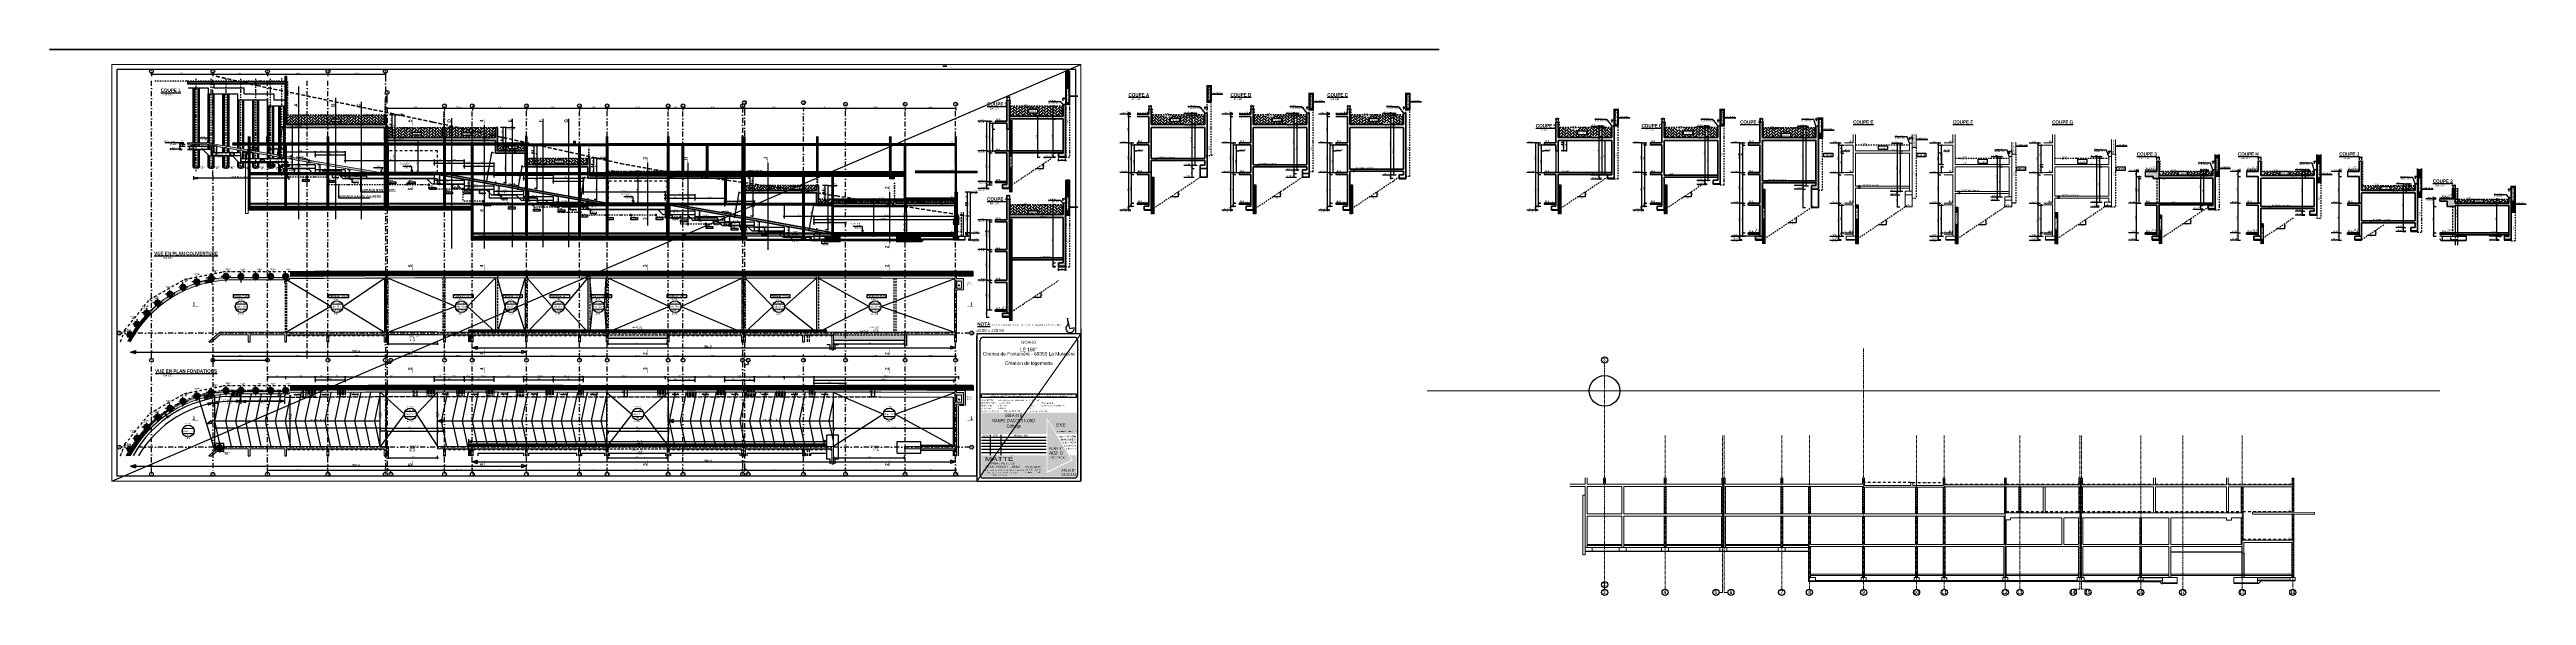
# Model space of a CAD drawing. Header units: millimetres. Extents: x -26249 to 60250, y -21218 to 23336.
# Drawn here: x 11806 to 36784, y -2384 to 3119 of the extents above; entities that cross this region are included whole.
import ezdxf
from ezdxf.enums import TextEntityAlignment as Align

# ---------------------------------------------------------------- set-up
doc = ezdxf.new("R2010")
doc.units = ezdxf.units.MM
for name, pattern in [('AXES', [50.8, 31.75, -6.35, 6.35, -6.35]), ('CACHEX2', [19.05, 12.7, -6.35]), ('TIRETPTX2', [50.8, 25.4, -12.7, 0, -12.7]), ('VW-01', [0.41656, 0.20828, -0.20828])]:
    doc.linetypes.add(name, pattern=pattern)
for name, color, linetype in [('01-cartouche', 9, 'Continuous'), ('01-cartouche-cage A', 7, 'Continuous'), ('01-coupe soussol', 253, 'Continuous'), ('01_cote_gen', 4, 'Continuous'), ('01_linteaux', 2, 'Continuous'), ('01_murs_sup', 2, 'CACHEX2'), ('01_poch_BN', 9, 'Continuous'), ('01_poch_murs', 253, 'Continuous'), ('01_texte', 230, 'Continuous'), ('AA_COTES', 2, 'Continuous')]:
    doc.layers.add(name, color=color, linetype=linetype)
for name, color, linetype, lineweight in [('01_murs_coup', 5, 'Continuous', 60), ('01_PIEUX', 5, 'Continuous', 60), ('01_tram_axes', 10, 'AXES', 9), ('B Général', 7, 'Continuous', 5)]:
    doc.layers.add(name, color=color, linetype=linetype, lineweight=lineweight)
doc.styles.add('ARIAL NA', font='ARIALN.TTF')
doc.styles.add('cartouche', font='ARIALN.TTF', dxfattribs={"width": 0.01})
doc.styles.add('Eurostile', font='')
doc.styles.add('Eurostile (bold)', font='')
doc.styles.add('impact', font='impact.ttf')
doc.styles.add('MATTE_TXT', font='arial.ttf')
doc.styles.add('STYLE2', font='ARIALN.TTF')
doc.styles.add('stylemattecart', font='ARIALN.TTF')
doc.styles.get('Eurostile').set_extended_font_data('Eurostile')
doc.styles.get('Eurostile (bold)').set_extended_font_data('Eurostile', bold=True)
doc.dimstyles.new('JB50', dxfattribs={"dimscale": 0.1, "dimtxt": 150, "dimasz": 15, "dimexe": 0.1, "dimexo": 0.1, "dimgap": 0.09, "dimtad": 1, "dimdec": 1, "dimdsep": 46, "dimtxsty": 'STYLE2', "dimblk1": 'BOND_G', "dimblk2": 'BOND_D', "dimsah": 1, "dimcen": 1.5, "dimdle": 0.01, "dimse1": 1, "dimse2": 1, "dimclrd": 4, "dimclre": 2, "dimclrt": 6, "dimazin": 2, "dimtfac": 2.333333, "dimtdec": 1, "dimtix": 1, "dimtmove": 2, "dimatfit": 3, "dimldrblk": 'BOND_G', "dimfxl": 1, "dimtolj": 1, "dimtzin": 0, "dimarcsym": 0})
pattern_1 = [(180, (4.962, -1150.376), (-2e-15, -9.525), [])]
pattern_2 = [(45, (9830.07, -776.239), (-6.735192, 6.735192), [])]
pattern_3 = [(45, (9651.233, 0), (3e-15, 28.73682), [60.96, -20.32]), (135, (9665.602, 14.368), (3e-15, 28.73682), [60.96, -20.32])]
pattern_4 = [(45, (-13484.1425, 5706.199), (-6.735192, 6.735192), [])]

# ---------------------------------------------------------------- blocks, each defined once
blk = doc.blocks.new('BOND_G')
at = {"layer": 'AA_COTES', "color": 0}
for p, q in [((5, 0), (-5, 0)), ((2, 2), (-2, -2)), ((0, -5), (0, 15))]:
    blk.add_line(p, q, dxfattribs=at)
blk = doc.blocks.new('BOND_D')
at = {"layer": 'AA_COTES', "color": 0}
for p, q in [((5, 0), (-5, 0)), ((-2, -2), (2, 2)), ((0, 5), (0, -15))]:
    blk.add_line(p, q, dxfattribs=at)
blk = doc.blocks.new('*D554')
at = {"layer": '01_cote_gen', "color": 4, "lineweight": -2, "transparency": 16777216}
blk.add_line((12836, 2872), (13453, 2872), dxfattribs=at)
at = {"layer": 'Defpoints', "color": 0, "transparency": 16777216}
for p in [(12834, 2868), (13454, 2872), (13454, 2868)]:
    blk.add_point(p, dxfattribs=at)
at = {"layer": '01_cote_gen', "color": 4, "lineweight": -2, "transparency": 16777216, "xscale": 1.5, "yscale": 1.5, "zscale": 1.5, "rotation": 180}
blk.add_blockref('BOND_G', (12834, 2872), dxfattribs=at)
at = {"layer": '01_cote_gen', "color": 4, "lineweight": -2, "transparency": 16777216, "xscale": 1.5, "yscale": 1.5, "zscale": 1.5}
blk.add_blockref('BOND_D', (13454, 2872), dxfattribs=at)
at = {"layer": '01_cote_gen', "color": 6, "transparency": 16777216, "insert": (13144, 2880), "char_height": 15, "attachment_point": 5, "style": 'STYLE2'}
blk.add_mtext('\\A1;620', dxfattribs=at)
blk = doc.blocks.new('*D555')
at = {"layer": '01_cote_gen', "color": 4, "lineweight": -2, "transparency": 16777216}
blk.add_line((13456, 2872), (14003, 2872), dxfattribs=at)
at = {"layer": 'Defpoints', "color": 0, "transparency": 16777216}
for p in [(13454, 2868), (14004, 2872), (14004, 2872)]:
    blk.add_point(p, dxfattribs=at)
at = {"layer": '01_cote_gen', "color": 4, "lineweight": -2, "transparency": 16777216, "xscale": 1.5, "yscale": 1.5, "zscale": 1.5, "rotation": 180}
blk.add_blockref('BOND_G', (13454, 2872), dxfattribs=at)
at = {"layer": '01_cote_gen', "color": 4, "lineweight": -2, "transparency": 16777216, "xscale": 1.5, "yscale": 1.5, "zscale": 1.5}
blk.add_blockref('BOND_D', (14004, 2872), dxfattribs=at)
at = {"layer": '01_cote_gen', "color": 6, "transparency": 16777216, "insert": (13729, 2880), "char_height": 15, "attachment_point": 5, "style": 'STYLE2'}
blk.add_mtext('\\A1;550', dxfattribs=at)
blk = doc.blocks.new('*D556')
at = {"layer": '01_cote_gen', "color": 4, "lineweight": -2, "transparency": 16777216}
blk.add_line((14006, 2872), (14613, 2872), dxfattribs=at)
at = {"layer": 'Defpoints', "color": 0, "transparency": 16777216}
for p in [(14004, 2872), (14614, 2872), (14614, 2872)]:
    blk.add_point(p, dxfattribs=at)
at = {"layer": '01_cote_gen', "color": 4, "lineweight": -2, "transparency": 16777216, "xscale": 1.5, "yscale": 1.5, "zscale": 1.5, "rotation": 180}
blk.add_blockref('BOND_G', (14004, 2872), dxfattribs=at)
at = {"layer": '01_cote_gen', "color": 4, "lineweight": -2, "transparency": 16777216, "xscale": 1.5, "yscale": 1.5, "zscale": 1.5}
blk.add_blockref('BOND_D', (14614, 2872), dxfattribs=at)
at = {"layer": '01_cote_gen', "color": 6, "transparency": 16777216, "insert": (14309, 2880), "char_height": 15, "attachment_point": 5, "style": 'STYLE2'}
blk.add_mtext('\\A1;610', dxfattribs=at)
blk = doc.blocks.new('*D557')
at = {"layer": '01_cote_gen', "color": 4, "lineweight": -2, "transparency": 16777216}
blk.add_line((15195, 2528), (15210, 2528), dxfattribs=at)
at = {"layer": 'Defpoints', "color": 0, "transparency": 16777216}
for p in [(15193, 2528), (15211, 2528), (15211, 2528)]:
    blk.add_point(p, dxfattribs=at)
at = {"layer": '01_cote_gen', "color": 4, "lineweight": -2, "transparency": 16777216, "xscale": 1.5, "yscale": 1.5, "zscale": 1.5, "rotation": 180}
blk.add_blockref('BOND_G', (15193, 2528), dxfattribs=at)
at = {"layer": '01_cote_gen', "color": 4, "lineweight": -2, "transparency": 16777216, "xscale": 1.5, "yscale": 1.5, "zscale": 1.5}
blk.add_blockref('BOND_D', (15211, 2528), dxfattribs=at)
at = {"layer": '01_cote_gen', "color": 6, "transparency": 16777216, "insert": (15202, 2535), "char_height": 15, "attachment_point": 5, "style": 'STYLE2'}
blk.add_mtext('\\A1;18', dxfattribs=at)
blk = doc.blocks.new('*D558')
at = {"layer": '01_cote_gen', "color": 4, "lineweight": -2, "transparency": 16777216}
blk.add_line((15213, 2528), (15789, 2528), dxfattribs=at)
at = {"layer": 'Defpoints', "color": 0, "transparency": 16777216}
for p in [(15211, 2528), (15790, 2528), (15790, 2507)]:
    blk.add_point(p, dxfattribs=at)
at = {"layer": '01_cote_gen', "color": 4, "lineweight": -2, "transparency": 16777216, "xscale": 1.5, "yscale": 1.5, "zscale": 1.5, "rotation": 180}
blk.add_blockref('BOND_G', (15211, 2528), dxfattribs=at)
at = {"layer": '01_cote_gen', "color": 4, "lineweight": -2, "transparency": 16777216, "xscale": 1.5, "yscale": 1.5, "zscale": 1.5}
blk.add_blockref('BOND_D', (15790, 2528), dxfattribs=at)
at = {"layer": '01_cote_gen', "color": 6, "transparency": 16777216, "insert": (15501, 2535), "char_height": 15, "attachment_point": 5, "style": 'STYLE2'}
blk.add_mtext('\\A1;579', dxfattribs=at)
blk = doc.blocks.new('*D559')
at = {"layer": '01_cote_gen', "color": 4, "lineweight": -2, "transparency": 16777216}
blk.add_line((15792, 2528), (16068, 2528), dxfattribs=at)
at = {"layer": 'Defpoints', "color": 0, "transparency": 16777216}
for p in [(15790, 2504), (16070, 2528), (16070, 2497)]:
    blk.add_point(p, dxfattribs=at)
at = {"layer": '01_cote_gen', "color": 4, "lineweight": -2, "transparency": 16777216, "xscale": 1.5, "yscale": 1.5, "zscale": 1.5, "rotation": 180}
blk.add_blockref('BOND_G', (15790, 2528), dxfattribs=at)
at = {"layer": '01_cote_gen', "color": 4, "lineweight": -2, "transparency": 16777216, "xscale": 1.5, "yscale": 1.5, "zscale": 1.5}
blk.add_blockref('BOND_D', (16070, 2528), dxfattribs=at)
at = {"layer": '01_cote_gen', "color": 6, "transparency": 16777216, "insert": (15930, 2535), "char_height": 15, "attachment_point": 5, "style": 'STYLE2'}
blk.add_mtext('\\A1;279.6', dxfattribs=at)
blk = doc.blocks.new('*D560')
at = {"layer": '01_cote_gen', "color": 4, "lineweight": -2, "transparency": 16777216}
blk.add_line((16071, 2528), (16614, 2528), dxfattribs=at)
at = {"layer": 'Defpoints', "color": 0, "transparency": 16777216}
for p in [(16616, 2528), (16616, 2506), (16070, 2498)]:
    blk.add_point(p, dxfattribs=at)
at = {"layer": '01_cote_gen', "color": 4, "lineweight": -2, "transparency": 16777216, "xscale": 1.5, "yscale": 1.5, "zscale": 1.5, "rotation": 180}
blk.add_blockref('BOND_G', (16070, 2528), dxfattribs=at)
at = {"layer": '01_cote_gen', "color": 4, "lineweight": -2, "transparency": 16777216, "xscale": 1.5, "yscale": 1.5, "zscale": 1.5}
blk.add_blockref('BOND_D', (16616, 2528), dxfattribs=at)
at = {"layer": '01_cote_gen', "color": 6, "transparency": 16777216, "insert": (16343, 2535), "char_height": 15, "attachment_point": 5, "style": 'STYLE2'}
blk.add_mtext('\\A1;546', dxfattribs=at)
blk = doc.blocks.new('*D561')
at = {"layer": '01_cote_gen', "color": 4, "lineweight": -2, "transparency": 16777216}
blk.add_line((16617, 2528), (17148, 2528), dxfattribs=at)
at = {"layer": 'Defpoints', "color": 0, "transparency": 16777216}
for p in [(17150, 2528), (17150, 2528), (16616, 2464)]:
    blk.add_point(p, dxfattribs=at)
at = {"layer": '01_cote_gen', "color": 4, "lineweight": -2, "transparency": 16777216, "xscale": 1.5, "yscale": 1.5, "zscale": 1.5, "rotation": 180}
blk.add_blockref('BOND_G', (16616, 2528), dxfattribs=at)
at = {"layer": '01_cote_gen', "color": 4, "lineweight": -2, "transparency": 16777216, "xscale": 1.5, "yscale": 1.5, "zscale": 1.5}
blk.add_blockref('BOND_D', (17150, 2528), dxfattribs=at)
at = {"layer": '01_cote_gen', "color": 6, "transparency": 16777216, "insert": (16883, 2535), "char_height": 15, "attachment_point": 5, "style": 'STYLE2'}
blk.add_mtext('\\A1;534', dxfattribs=at)
blk = doc.blocks.new('*D562')
at = {"layer": '01_cote_gen', "color": 4, "lineweight": -2, "transparency": 16777216}
blk.add_line((17151, 2527), (17428, 2527), dxfattribs=at)
at = {"layer": 'Defpoints', "color": 0, "transparency": 16777216}
for p in [(17150, 2527), (17430, 2527), (17430, 2527)]:
    blk.add_point(p, dxfattribs=at)
at = {"layer": '01_cote_gen', "color": 4, "lineweight": -2, "transparency": 16777216, "xscale": 1.5, "yscale": 1.5, "zscale": 1.5, "rotation": 180}
blk.add_blockref('BOND_G', (17150, 2527), dxfattribs=at)
at = {"layer": '01_cote_gen', "color": 4, "lineweight": -2, "transparency": 16777216, "xscale": 1.5, "yscale": 1.5, "zscale": 1.5}
blk.add_blockref('BOND_D', (17430, 2527), dxfattribs=at)
at = {"layer": '01_cote_gen', "color": 6, "transparency": 16777216, "insert": (17290, 2535), "char_height": 15, "attachment_point": 5, "style": 'STYLE2'}
blk.add_mtext('\\A1;280', dxfattribs=at)
blk = doc.blocks.new('*D563')
at = {"layer": '01_cote_gen', "color": 4, "lineweight": -2, "transparency": 16777216}
blk.add_line((17431, 2528), (18043, 2528), dxfattribs=at)
at = {"layer": 'Defpoints', "color": 0, "transparency": 16777216}
for p in [(17430, 2528), (18045, 2528), (18045, 2130)]:
    blk.add_point(p, dxfattribs=at)
at = {"layer": '01_cote_gen', "color": 4, "lineweight": -2, "transparency": 16777216, "xscale": 1.5, "yscale": 1.5, "zscale": 1.5, "rotation": 180}
blk.add_blockref('BOND_G', (17430, 2528), dxfattribs=at)
at = {"layer": '01_cote_gen', "color": 4, "lineweight": -2, "transparency": 16777216, "xscale": 1.5, "yscale": 1.5, "zscale": 1.5}
blk.add_blockref('BOND_D', (18045, 2528), dxfattribs=at)
at = {"layer": '01_cote_gen', "color": 6, "transparency": 16777216, "insert": (17737, 2535), "char_height": 15, "attachment_point": 5, "style": 'STYLE2'}
blk.add_mtext('\\A1;615.3', dxfattribs=at)
blk = doc.blocks.new('*D564')
at = {"layer": '01_cote_gen', "color": 4, "lineweight": -2, "transparency": 16777216}
blk.add_line((18046, 2528), (18191, 2528), dxfattribs=at)
at = {"layer": 'Defpoints', "color": 0, "transparency": 16777216}
for p in [(18045, 2525), (18193, 2528), (18193, 2516)]:
    blk.add_point(p, dxfattribs=at)
at = {"layer": '01_cote_gen', "color": 4, "lineweight": -2, "transparency": 16777216, "xscale": 1.5, "yscale": 1.5, "zscale": 1.5, "rotation": 180}
blk.add_blockref('BOND_G', (18045, 2528), dxfattribs=at)
at = {"layer": '01_cote_gen', "color": 4, "lineweight": -2, "transparency": 16777216, "xscale": 1.5, "yscale": 1.5, "zscale": 1.5}
blk.add_blockref('BOND_D', (18193, 2528), dxfattribs=at)
at = {"layer": '01_cote_gen', "color": 6, "transparency": 16777216, "insert": (18119, 2535), "char_height": 15, "attachment_point": 5, "style": 'STYLE2'}
blk.add_mtext('\\A1;148', dxfattribs=at)
blk = doc.blocks.new('*D565')
at = {"layer": '01_cote_gen', "color": 4, "lineweight": -2, "transparency": 16777216}
blk.add_line((18194, 2528), (18794, 2528), dxfattribs=at)
at = {"layer": 'Defpoints', "color": 0, "transparency": 16777216}
for p in [(18193, 2514), (18796, 2528), (18796, 2477)]:
    blk.add_point(p, dxfattribs=at)
at = {"layer": '01_cote_gen', "color": 4, "lineweight": -2, "transparency": 16777216, "xscale": 1.5, "yscale": 1.5, "zscale": 1.5, "rotation": 180}
blk.add_blockref('BOND_G', (18193, 2528), dxfattribs=at)
at = {"layer": '01_cote_gen', "color": 4, "lineweight": -2, "transparency": 16777216, "xscale": 1.5, "yscale": 1.5, "zscale": 1.5}
blk.add_blockref('BOND_D', (18796, 2528), dxfattribs=at)
at = {"layer": '01_cote_gen', "color": 6, "transparency": 16777216, "insert": (18494, 2535), "char_height": 15, "attachment_point": 5, "style": 'STYLE2'}
blk.add_mtext('\\A1;603', dxfattribs=at)
blk = doc.blocks.new('*D566')
at = {"layer": '01_cote_gen', "color": 4, "lineweight": -2, "transparency": 16777216}
blk.add_line((18797, 1915), (18812, 1915), dxfattribs=at)
at = {"layer": 'Defpoints', "color": 0, "transparency": 16777216}
for p in [(18796, 1905), (18814, 1915), (18814, 1905)]:
    blk.add_point(p, dxfattribs=at)
at = {"layer": '01_cote_gen', "color": 4, "lineweight": -2, "transparency": 16777216, "xscale": 1.5, "yscale": 1.5, "zscale": 1.5, "rotation": 180}
blk.add_blockref('BOND_G', (18796, 1915), dxfattribs=at)
at = {"layer": '01_cote_gen', "color": 4, "lineweight": -2, "transparency": 16777216, "xscale": 1.5, "yscale": 1.5, "zscale": 1.5}
blk.add_blockref('BOND_D', (18814, 1915), dxfattribs=at)
at = {"layer": '01_cote_gen', "color": 6, "transparency": 16777216, "insert": (18805, 1923), "char_height": 15, "attachment_point": 5, "style": 'STYLE2'}
blk.add_mtext('\\A1;18', dxfattribs=at)
blk = doc.blocks.new('*D567')
at = {"layer": '01_cote_gen', "color": 4, "lineweight": -2, "transparency": 16777216}
blk.add_line((18815, 2528), (19408, 2528), dxfattribs=at)
at = {"layer": 'Defpoints', "color": 0, "transparency": 16777216}
for p in [(18814, 2518), (19410, 2528), (19410, 2410)]:
    blk.add_point(p, dxfattribs=at)
at = {"layer": '01_cote_gen', "color": 4, "lineweight": -2, "transparency": 16777216, "xscale": 1.5, "yscale": 1.5, "zscale": 1.5, "rotation": 180}
blk.add_blockref('BOND_G', (18814, 2528), dxfattribs=at)
at = {"layer": '01_cote_gen', "color": 4, "lineweight": -2, "transparency": 16777216, "xscale": 1.5, "yscale": 1.5, "zscale": 1.5}
blk.add_blockref('BOND_D', (19410, 2528), dxfattribs=at)
at = {"layer": '01_cote_gen', "color": 6, "transparency": 16777216, "insert": (19112, 2535), "char_height": 15, "attachment_point": 5, "style": 'STYLE2'}
blk.add_mtext('\\A1;596', dxfattribs=at)
blk = doc.blocks.new('*D568')
at = {"layer": '01_cote_gen', "color": 4, "lineweight": -2, "transparency": 16777216}
blk.add_line((19411, 2528), (19832, 2528), dxfattribs=at)
at = {"layer": 'Defpoints', "color": 0, "transparency": 16777216}
for p in [(19410, 2506), (19834, 2528), (19834, 2489)]:
    blk.add_point(p, dxfattribs=at)
at = {"layer": '01_cote_gen', "color": 4, "lineweight": -2, "transparency": 16777216, "xscale": 1.5, "yscale": 1.5, "zscale": 1.5, "rotation": 180}
blk.add_blockref('BOND_G', (19410, 2528), dxfattribs=at)
at = {"layer": '01_cote_gen', "color": 4, "lineweight": -2, "transparency": 16777216, "xscale": 1.5, "yscale": 1.5, "zscale": 1.5}
blk.add_blockref('BOND_D', (19834, 2528), dxfattribs=at)
at = {"layer": '01_cote_gen', "color": 6, "transparency": 16777216, "insert": (19622, 2535), "char_height": 15, "attachment_point": 5, "style": 'STYLE2'}
blk.add_mtext('\\A1;424', dxfattribs=at)
blk = doc.blocks.new('*D569')
at = {"layer": '01_cote_gen', "color": 4, "lineweight": -2, "transparency": 16777216}
blk.add_line((19835, 2528), (20432, 2528), dxfattribs=at)
at = {"layer": 'Defpoints', "color": 0, "transparency": 16777216}
for p in [(20434, 2528), (20434, 2528), (19834, 2421)]:
    blk.add_point(p, dxfattribs=at)
at = {"layer": '01_cote_gen', "color": 4, "lineweight": -2, "transparency": 16777216, "xscale": 1.5, "yscale": 1.5, "zscale": 1.5, "rotation": 180}
blk.add_blockref('BOND_G', (19834, 2528), dxfattribs=at)
at = {"layer": '01_cote_gen', "color": 4, "lineweight": -2, "transparency": 16777216, "xscale": 1.5, "yscale": 1.5, "zscale": 1.5}
blk.add_blockref('BOND_D', (20434, 2528), dxfattribs=at)
at = {"layer": '01_cote_gen', "color": 6, "transparency": 16777216, "insert": (20134, 2535), "char_height": 15, "attachment_point": 5, "style": 'STYLE2'}
blk.add_mtext('\\A1;600', dxfattribs=at)
blk = doc.blocks.new('*D570')
at = {"layer": '01_cote_gen', "color": 4, "lineweight": -2, "transparency": 16777216}
blk.add_line((20435, 2528), (20942, 2528), dxfattribs=at)
at = {"layer": 'Defpoints', "color": 0, "transparency": 16777216}
for p in [(20434, 2528), (20944, 2528), (20944, 2528)]:
    blk.add_point(p, dxfattribs=at)
at = {"layer": '01_cote_gen', "color": 4, "lineweight": -2, "transparency": 16777216, "xscale": 1.5, "yscale": 1.5, "zscale": 1.5, "rotation": 180}
blk.add_blockref('BOND_G', (20434, 2528), dxfattribs=at)
at = {"layer": '01_cote_gen', "color": 4, "lineweight": -2, "transparency": 16777216, "xscale": 1.5, "yscale": 1.5, "zscale": 1.5}
blk.add_blockref('BOND_D', (20944, 2528), dxfattribs=at)
at = {"layer": '01_cote_gen', "color": 6, "transparency": 16777216, "insert": (20689, 2535), "char_height": 15, "attachment_point": 5, "style": 'STYLE2'}
blk.add_mtext('\\A1;510', dxfattribs=at)
blk = doc.blocks.new('*D571')
at = {"layer": '01_cote_gen', "color": 4, "lineweight": -2, "transparency": 16777216}
blk.add_line((14616, 2872), (15192, 2872), dxfattribs=at)
at = {"layer": 'Defpoints', "color": 0, "transparency": 16777216}
for p in [(14614, 2864), (15193, 2872), (15193, 2864)]:
    blk.add_point(p, dxfattribs=at)
at = {"layer": '01_cote_gen', "color": 4, "lineweight": -2, "transparency": 16777216, "xscale": 1.5, "yscale": 1.5, "zscale": 1.5, "rotation": 180}
blk.add_blockref('BOND_G', (14614, 2872), dxfattribs=at)
at = {"layer": '01_cote_gen', "color": 4, "lineweight": -2, "transparency": 16777216, "xscale": 1.5, "yscale": 1.5, "zscale": 1.5}
blk.add_blockref('BOND_D', (15193, 2872), dxfattribs=at)
at = {"layer": '01_cote_gen', "color": 6, "transparency": 16777216, "insert": (14904, 2880), "char_height": 15, "attachment_point": 5, "style": 'STYLE2'}
blk.add_mtext('\\A1;579', dxfattribs=at)
blk = doc.blocks.new('cartstruc')
at = {"layer": '01-cartouche-cage A', "linetype": 'Continuous'}
h = blk.add_hatch(color=9, dxfattribs=at)
h.dxf.hatch_style = 2
h.paths.add_polyline_path([(-44, 691), (-1005, 691), (-1005, 474), (-347, 474), (-347, 644), (-243, 474), (-44, 474)])
h.paths.add_polyline_path([(-951, 670), (-408, 670), (-408, 498), (-951, 498)], flags=24)
h.paths.add_polyline_path([(-224, 591), (-105, 591), (-105, 609), (-224, 609)], flags=24)
h.paths.add_polyline_path([(-225, 610), (-106, 610), (-106, 628), (-225, 628)], flags=24)
h.paths.add_polyline_path([(-226, 625), (-65, 625), (-65, 652), (-226, 652)], flags=24)
h.paths.add_polyline_path([(-226, 647), (-85, 647), (-85, 674), (-226, 674)], flags=24)
h = blk.add_hatch(color=1, dxfattribs=at)
h.dxf.hatch_style = 2
h.paths.add_polyline_path([(-338, 616), (-338, 96), (-95, 216)])
h.paths.add_polyline_path([(-319, 264), (-191, 265), (-191, 304), (-319, 302)], flags=24)
h.paths.add_polyline_path([(-327, 203), (-70, 204), (-70, 265), (-327, 264)], flags=9)
h = blk.add_hatch(color=8, dxfattribs=at)
h.dxf.hatch_style = 2
h.paths.add_polyline_path([(-45, 259), (-111, 259), (-82, 211), (-347, 80), (-347, 259), (-1003, 259), (-1003, 44), (-45, 44)])
h.paths.add_polyline_path([(-202, 89), (-60, 89), (-60, 128), (-202, 128)], flags=24)
h.paths.add_polyline_path([(-999, 201), (-638, 201), (-638, 47), (-999, 47)], flags=24)
h.paths.add_polyline_path([(-978, 193), (-435, 193), (-435, 255), (-978, 255)], flags=24)
h.paths.add_polyline_path([(-560, 136), (-505, 136), (-505, 166), (-560, 166)], flags=24)
h.paths.add_polyline_path([(-203, 50), (-57, 50), (-57, 89), (-203, 89)], flags=24)
h.paths.add_polyline_path([(-457, 55), (-402, 55), (-402, 86), (-457, 86)], flags=24)
h.paths.add_polyline_path([(-459, 93), (-404, 93), (-404, 124), (-459, 124)], flags=24)
h.paths.add_polyline_path([(-558, 55), (-499, 55), (-499, 86), (-558, 86)], flags=24)
h.paths.add_polyline_path([(-551, 94), (-498, 94), (-498, 125), (-551, 125)], flags=24)
h.paths.add_polyline_path([(-460, 172), (-408, 172), (-408, 203), (-460, 203)], flags=24)
h.paths.add_polyline_path([(-548, 175), (-501, 175), (-501, 206), (-548, 206)], flags=24)
h.paths.add_polyline_path([(-562, 214), (-499, 214), (-499, 245), (-562, 245)], flags=8)
h.paths.add_polyline_path([(-459, 213), (-411, 213), (-411, 244), (-459, 244)], flags=24)
h.paths.add_polyline_path([(-458, 133), (-405, 133), (-405, 164), (-458, 164)], flags=24)
for p, q in [((0, 1485), (-1050, 1485)), ((-1050, 1485), (-1050, 0)), ((0, 0), (0, 1485)), ((-1050, 0), (0, 0))]:
    blk.add_line(p, q, dxfattribs=at)
at = {"layer": '01-cartouche-cage A', "color": 7, "linetype": 'Continuous'}
for p, q in [((-1015, 60), (-1015, 1422)), ((-985, 1452), (-65, 1452)), ((-35, 1422), (-35, 292)), ((-35, 292), (-35, 60)), ((-65, 30), (-985, 30))]:
    blk.add_line(p, q, dxfattribs=at)
at = {"layer": '01-cartouche-cage A', "color": 7}
for p, q in [((-1002, 879), (-48, 879)), ((-1002, 842), (-1002, 879)), ((-48, 842), (-1002, 842)), ((-48, 879), (-48, 842))]:
    blk.add_line(p, q, dxfattribs=at)
at = {"layer": '01-cartouche-cage A', "color": 8}
for p, q in [((-1004, 442), (-351, 442)), ((-1004, 414), (-351, 414)), ((-1004, 383), (-351, 383)), ((-1004, 352), (-351, 352)), ((-1004, 321), (-351, 321)), ((-1004, 290), (-351, 290)), ((-915, 467), (-915, 263)), ((-809, 467), (-809, 263))]:
    blk.add_line(p, q, dxfattribs=at)
at = {"layer": '01-cartouche-cage A', "color": 7, "linetype": 'Continuous'}
for centre, start, end in [((-985, 1422), 90, 180), ((-65, 1422), 0, 90), ((-985, 60), 180, 270), ((-65, 60), 270, 0)]:
    blk.add_arc(centre, 30, start, end, dxfattribs=at)
at = {"layer": '01-cartouche-cage A', "color": 8, "style": 'cartouche'}
for s, p in [('ARCHITECTE(S):', (-1002, 808)), ('BET STRUCTURE:', (-1002, 781)), ('BET FLUIDES:', (-1002, 754)), ('MO DELEGUE:', (-525, 808)), ('MOE:', (-525, 781)), ('CSPS:', (-525, 754)), ('ECONOMISTE:', (-1002, 727)), ('BUREAU DE CONTROLE:', (-1002, 700)), ('OPC:', (-525, 727)), ('ENTREPRISE(S):', (-525, 700))]:
    blk.add_text(s, height=12, dxfattribs=at).set_placement(p)
at = {"layer": '01-cartouche-cage A', "color": 7, "style": 'stylemattecart'}
for s, p in [('Les entreprises réalisant les travaux devront tenir compte des derniers plans architecte lors de la réalisation des travaux', (-525, 870)), ("Les plans du be MATTE ne doivent servir qu'au corps d'état concerné et doivent être des plans d'exécution.", (-525, 854))]:
    blk.add_text(s, height=12, dxfattribs=at).set_placement(p, align=Align.MIDDLE_CENTER)
for s, height, p in [('Contrainte de sol:', 12, (-250, 494)), ('Contrainte sur le sol:', 12, (-247, 494)), ('119 BOULEVARD STALINGRAD 69100 VILLEURBANNE', 12, (-996, 104)), ('Tél. 04 72 44  02 87  Fax 04 72 44 26 59', 12, (-943, 78)), ('E-mail : bet@matte.fr', 12, (-884, 56)), ('Contrôlé par :', 15, (-559, 109)), ('Dessiné par :', 15, (-559, 137)), ('Echelle         :', 15, (-559, 81))]:
    blk.add_text(s, height=height, dxfattribs=at).set_placement(p)
for s, height, width, p, p2 in [('INDICE', 16, 0.941138, (-989, 451), (-930, 451)), ('DATE', 16, 0.922192, (-883, 452), (-838, 452)), ('MODIFICATIONS', 16, 0.943218, (-675, 453), (-537, 453)), ('Aciers HA (T) FeE500', 16, 0.978863, (-225, 442), (-50, 442)), ('Aciers Doux (Ø) FeE 235', 16, 0.76709, (-207, 412), (-50, 412)), ('Aciers TS FeE 500', 16, 0.901377, (-189, 382), (-50, 382)), ('Béton fc28 >= 25MPa', 16, 0.678142, (-170, 352), (-50, 352)), ('Enrobage = 3 cm', 16, 0.726904, (-152, 322), (-50, 322)), ('Affaire N°', 25, 1.15762, (-196, 96), (-51, 96))]:
    blk.add_text(s, height=height, dxfattribs=dict(at, width=width)).set_placement(p, p2, align=Align.FIT)
at = {"layer": '01-cartouche-cage A', "color": 255, "style": 'stylemattecart', "width": 1.812358}
blk.add_text('MATTÉ', height=41, dxfattribs=at).set_placement((-968, 204), (-680, 204), align=Align.FIT)
at = {"layer": '01-cartouche-cage A', "color": 255, "style": 'stylemattecart'}
for s, height, p in [('PLAN N°', 25, (-321, 317)), ('STRUCTURES ET FLUIDES', 20, (-966, 137)), ("BUREAU D'ÉTUDES", 20, (-927, 171)), ('DATE :', 15, (-321, 231))]:
    blk.add_text(s, height=height, dxfattribs=at).set_placement(p)
at = {"layer": '01-cartouche-cage A', "color": 7, "style": 'stylemattecart'}
for tag, height, p in [('ADRESSE1CLIENT', 25, (-525, 1327)), ('ADRESSE2CLIENT', 25, (-525, 1284)), ('NOMCLIENT', 30, (-525, 1400)), ('NOMAFFAIRE1', 45, (-525, 1190)), ('NOMAFFAIRE2', 45, (-525, 1110)), ('NOMAFFAIRE3', 45, (-525, 1032)), ('ADRESSE1AFFAIRE', 20, (-525, 943)), ('ADRESSE2AFFAIRE', 20, (-525, 909)), ('INDICE-C', 15, (-959, 369)), ('INDICE-D', 15, (-959, 338)), ('INDICE-A', 15, (-959, 428)), ('INDICE-B', 15, (-959, 400)), ('INDICE-E', 15, (-959, 307)), ('INDICE-F', 15, (-959, 276)), ('DATE-A', 15, (-862, 428)), ('DATE-B', 15, (-862, 400)), ('DATE-C', 15, (-862, 369)), ('DATE-D', 15, (-862, 338)), ('DATE-E', 15, (-862, 307)), ('DATE-F', 15, (-862, 276))]:
    blk.add_attdef(tag, text='', height=height, dxfattribs=at).set_placement(p, align=Align.MIDDLE_CENTER)
for tag, height, p in [('NOMARCHI', 15, (-831, 803)), ('BETSTRUCTURE', 15, (-831, 777)), ('BETFLUIDES', 15, (-831, 749)), ('MODEL', 15, (-409, 803)), ('MOE', 15, (-409, 777)), ('CSPS', 15, (-409, 749)), ('ECONOMISTE', 15, (-831, 723)), ('BDC', 15, (-831, 696)), ('OPC', 15, (-409, 723)), ('NOMENTREPRISE', 15, (-409, 696)), ('NUMBAT', 27, (-250, 615)), ('PHASE', 35, (-250, 538)), ('CONT-SOL', 12, (-139, 490)), ('NOMDESS', 15, (-452, 132)), ('NOMING', 15, (-452, 104)), ('ECH', 15, (-452, 76)), ('NUMAFF', 25, (-196, 49))]:
    blk.add_attdef(tag, text='', height=height, dxfattribs=at).set_placement(p, align=Align.BOTTOM_LEFT)
at = {"layer": '01-cartouche-cage A', "color": 7, "style": 'stylemattecart', "width": 0.8}
for tag, p in [('TITRTEPLAN1', (-677, 665)), ('TITRTEPLAN2', (-677, 610)), ('TITRTEPLAN3', (-677, 556)), ('TITRTEPLAN4', (-677, 501))]:
    blk.add_attdef(tag, text='', height=33, dxfattribs=at).set_placement(p, align=Align.MIDDLE_CENTER)
at = {"layer": '01-cartouche-cage A', "color": 7, "style": 'stylemattecart'}
for tag, p in [('MODIF-A', (-803, 428)), ('MODIF-B', (-803, 400)), ('MODIF-C', (-803, 369)), ('MODIF-D', (-803, 338)), ('MODIF-E', (-803, 307)), ('MODIF-F', (-803, 276))]:
    blk.add_attdef(tag, text='', height=15, dxfattribs=at).set_placement(p, align=Align.MIDDLE_LEFT)
at = {"layer": '01-cartouche-cage A', "color": 255, "style": 'stylemattecart'}
for tag, height, p in [('N°P', 35, (-321, 256)), ('IP', 35, (-210, 256)), ('DATEPLAN', 15, (-258, 227))]:
    blk.add_attdef(tag, text='', height=height, dxfattribs=at).set_placement(p, align=Align.BOTTOM_LEFT)
blk = doc.blocks.new('*D585')
at = {"layer": '01_cote_gen', "color": 4, "lineweight": -2, "ltscale": 3, "transparency": 16777216}
blk.add_line((13490, 2145), (13490, 2083), dxfattribs=at)
at = {"layer": 'Defpoints', "color": 0, "ltscale": 3, "transparency": 16777216}
for p in [(13436, 2146), (13478, 2081), (13490, 2081)]:
    blk.add_point(p, dxfattribs=at)
at = {"layer": '01_cote_gen', "color": 4, "lineweight": -2, "ltscale": 3, "transparency": 16777216, "xscale": 1.5, "yscale": 1.5, "zscale": 1.5}
for name, p, rotation in [('BOND_G', (13490, 2146), 90), ('BOND_D', (13490, 2081), 270)]:
    blk.add_blockref(name, p, dxfattribs=dict(at, rotation=rotation))
at = {"layer": '01_cote_gen', "color": 6, "ltscale": 3, "transparency": 16777216, "insert": (13483, 2114), "char_height": 15, "attachment_point": 5, "rotation": 90, "style": 'STYLE2'}
blk.add_mtext('\\A1;65', dxfattribs=at)
blk = doc.blocks.new('*D582')
at = {"layer": '01_cote_gen', "color": 4, "lineweight": -2, "ltscale": 3, "transparency": 16777216}
blk.add_line((13122, 2118), (13122, 2145), dxfattribs=at)
at = {"layer": 'Defpoints', "color": 0, "ltscale": 3, "transparency": 16777216}
for p in [(13122, 2146), (13154, 2146), (13154, 2116)]:
    blk.add_point(p, dxfattribs=at)
at = {"layer": '01_cote_gen', "color": 4, "lineweight": -2, "ltscale": 3, "transparency": 16777216, "xscale": 1.5, "yscale": 1.5, "zscale": 1.5}
for name, p, rotation in [('BOND_D', (13122, 2146), 90), ('BOND_G', (13122, 2116), 270)]:
    blk.add_blockref(name, p, dxfattribs=dict(at, rotation=rotation))
at = {"layer": '01_cote_gen', "color": 6, "ltscale": 3, "transparency": 16777216, "insert": (13115, 2131), "char_height": 15, "attachment_point": 5, "rotation": 90, "style": 'STYLE2'}
blk.add_mtext('\\A1;30', dxfattribs=at)
blk = doc.blocks.new('*D583')
at = {"layer": '01_cote_gen', "color": 4, "lineweight": -2, "ltscale": 3, "transparency": 16777216}
blk.add_line((13122, 2148), (13122, 2178), dxfattribs=at)
at = {"layer": 'Defpoints', "color": 0, "ltscale": 3, "transparency": 16777216}
for p in [(13122, 2179), (13164, 2179), (13164, 2146)]:
    blk.add_point(p, dxfattribs=at)
at = {"layer": '01_cote_gen', "color": 4, "lineweight": -2, "ltscale": 3, "transparency": 16777216, "xscale": 1.5, "yscale": 1.5, "zscale": 1.5}
for name, p, rotation in [('BOND_D', (13122, 2179), 90), ('BOND_G', (13122, 2146), 270)]:
    blk.add_blockref(name, p, dxfattribs=dict(at, rotation=rotation))
at = {"layer": '01_cote_gen', "color": 6, "ltscale": 3, "transparency": 16777216, "insert": (13115, 2163), "char_height": 15, "attachment_point": 5, "rotation": 90, "style": 'STYLE2'}
blk.add_mtext('\\A1;33', dxfattribs=at)
blk = doc.blocks.new('*D586')
at = {"layer": '01_cote_gen', "color": 4, "lineweight": -2, "ltscale": 3, "transparency": 16777216}
blk.add_line((13152, 2178), (13152, 2168), dxfattribs=at)
at = {"layer": 'Defpoints', "color": 0, "ltscale": 3, "transparency": 16777216}
for p in [(13152, 2166), (13202, 2179), (13202, 2166)]:
    blk.add_point(p, dxfattribs=at)
at = {"layer": '01_cote_gen', "color": 4, "lineweight": -2, "ltscale": 3, "transparency": 16777216, "xscale": 1.5, "yscale": 1.5, "zscale": 1.5}
for name, p, rotation in [('BOND_G', (13152, 2179), 90), ('BOND_D', (13152, 2166), 270)]:
    blk.add_blockref(name, p, dxfattribs=dict(at, rotation=rotation))
at = {"layer": '01_cote_gen', "color": 6, "ltscale": 3, "transparency": 16777216, "insert": (13145, 2190), "char_height": 15, "attachment_point": 5, "rotation": 90, "style": 'STYLE2'}
blk.add_mtext('\\A1;13', dxfattribs=at)
blk = doc.blocks.new('*D587')
at = {"layer": '01_cote_gen', "color": 4, "lineweight": -2, "ltscale": 3, "transparency": 16777216}
blk.add_line((13152, 2148), (13152, 2165), dxfattribs=at)
at = {"layer": 'Defpoints', "color": 0, "ltscale": 3, "transparency": 16777216}
for p in [(13152, 2166), (13202, 2166), (13202, 2146)]:
    blk.add_point(p, dxfattribs=at)
at = {"layer": '01_cote_gen', "color": 4, "lineweight": -2, "ltscale": 3, "transparency": 16777216, "xscale": 1.5, "yscale": 1.5, "zscale": 1.5}
for name, p, rotation in [('BOND_D', (13152, 2166), 90), ('BOND_G', (13152, 2146), 270)]:
    blk.add_blockref(name, p, dxfattribs=dict(at, rotation=rotation))
at = {"layer": '01_cote_gen', "color": 6, "ltscale": 3, "transparency": 16777216, "insert": (13145, 2156), "char_height": 15, "attachment_point": 5, "rotation": 90, "style": 'STYLE2'}
blk.add_mtext('\\A1;20', dxfattribs=at)
blk = doc.blocks.new('*D588')
at = {"layer": '01_cote_gen', "color": 4, "lineweight": -2, "ltscale": 3, "transparency": 16777216}
blk.add_line((13122, 2113), (13122, 2115), dxfattribs=at)
at = {"layer": 'Defpoints', "color": 0, "ltscale": 3, "transparency": 16777216}
for p in [(13122, 2116), (13198, 2116), (13198, 2111)]:
    blk.add_point(p, dxfattribs=at)
at = {"layer": '01_cote_gen', "color": 4, "lineweight": -2, "ltscale": 3, "transparency": 16777216, "xscale": 1.5, "yscale": 1.5, "zscale": 1.5}
for name, p, rotation in [('BOND_D', (13122, 2116), 90), ('BOND_G', (13122, 2111), 270)]:
    blk.add_blockref(name, p, dxfattribs=dict(at, rotation=rotation))
at = {"layer": '01_cote_gen', "color": 6, "ltscale": 3, "transparency": 16777216, "insert": (13132, 2106), "char_height": 15, "attachment_point": 5, "rotation": 90, "style": 'STYLE2'}
blk.add_mtext('\\A1;5', dxfattribs=at)
blk = doc.blocks.new('*D584')
at = {"layer": '01_cote_gen', "color": 4, "lineweight": -2, "ltscale": 3, "transparency": 16777216}
blk.add_line((13490, 2080), (13490, 2053), dxfattribs=at)
at = {"layer": 'Defpoints', "color": 0, "ltscale": 3, "transparency": 16777216}
for p in [(13490, 2051), (13502, 2051), (13507, 2081)]:
    blk.add_point(p, dxfattribs=at)
at = {"layer": '01_cote_gen', "color": 4, "lineweight": -2, "ltscale": 3, "transparency": 16777216, "xscale": 1.5, "yscale": 1.5, "zscale": 1.5}
for name, p, rotation in [('BOND_G', (13490, 2081), 90), ('BOND_D', (13490, 2051), 270)]:
    blk.add_blockref(name, p, dxfattribs=dict(at, rotation=rotation))
at = {"layer": '01_cote_gen', "color": 6, "ltscale": 3, "transparency": 16777216, "insert": (13483, 2066), "char_height": 15, "attachment_point": 5, "rotation": 90, "style": 'STYLE2'}
blk.add_mtext('\\A1;30', dxfattribs=at)
blk = doc.blocks.new('*D706')
at = {"layer": '01_cote_gen', "color": 4, "lineweight": -2, "ltscale": 3, "transparency": 16777216}
blk.add_line((14123, -377), (14123, -330), dxfattribs=at)
at = {"layer": 'Defpoints', "color": 0, "ltscale": 3, "transparency": 16777216}
for p in [(14123, -328), (14133, -328), (14133, -378)]:
    blk.add_point(p, dxfattribs=at)
at = {"layer": '01_cote_gen', "color": 4, "lineweight": -2, "ltscale": 3, "transparency": 16777216, "xscale": 1.5, "yscale": 1.5, "zscale": 1.5}
for name, p, rotation in [('BOND_D', (14123, -328), 90), ('BOND_G', (14123, -378), 270)]:
    blk.add_blockref(name, p, dxfattribs=dict(at, rotation=rotation))
at = {"layer": '01_cote_gen', "color": 6, "ltscale": 3, "transparency": 16777216, "insert": (14115, -363), "char_height": 15, "attachment_point": 5, "rotation": 90, "style": 'STYLE2'}
blk.add_mtext('\\A1;50', dxfattribs=at)
blk = doc.blocks.new('*D707')
at = {"layer": '01_cote_gen', "color": 4, "lineweight": -2, "ltscale": 3, "transparency": 16777216}
blk.add_line((12995, -587), (12968, -548), dxfattribs=at)
at = {"layer": 'Defpoints', "color": 0, "ltscale": 3, "transparency": 16777216}
for p in [(12967, -547), (12973, -543), (13002, -584)]:
    blk.add_point(p, dxfattribs=at)
at = {"layer": '01_cote_gen', "color": 4, "lineweight": -2, "ltscale": 3, "transparency": 16777216, "xscale": 1.5, "yscale": 1.5, "zscale": 1.5}
for name, p, rotation in [('BOND_D', (12967, -547), 124.8244641136882), ('BOND_G', (12996, -588), 304.8244641136882)]:
    blk.add_blockref(name, p, dxfattribs=dict(at, rotation=rotation))
at = {"layer": '01_cote_gen', "color": 6, "ltscale": 3, "transparency": 16777216, "insert": (12998, -567), "char_height": 15, "attachment_point": 5, "rotation": 304.8245, "style": 'STYLE2'}
blk.add_mtext('\\A1;50', dxfattribs=at)
blk = doc.blocks.new('*D947')
at = {"layer": '01_cote_gen', "color": 4, "lineweight": -2, "transparency": 16777216}
blk.add_line((15199, -727), (15142, -727), dxfattribs=at)
at = {"layer": 'Defpoints', "color": 0, "transparency": 16777216}
for p in [(15141, -721), (15141, -727), (15201, -702)]:
    blk.add_point(p, dxfattribs=at)
at = {"layer": '01_cote_gen', "color": 4, "lineweight": -2, "transparency": 16777216, "xscale": 1.5, "yscale": 1.5, "zscale": 1.5, "rotation": 180}
blk.add_blockref('BOND_D', (15141, -727), dxfattribs=at)
at = {"layer": '01_cote_gen', "color": 4, "lineweight": -2, "transparency": 16777216, "xscale": 1.5, "yscale": 1.5, "zscale": 1.5}
blk.add_blockref('BOND_G', (15201, -727), dxfattribs=at)
at = {"layer": '01_cote_gen', "color": 6, "transparency": 16777216, "insert": (15171, -719), "char_height": 15, "attachment_point": 5, "style": 'STYLE2'}
blk.add_mtext('\\A1;60', dxfattribs=at)
blk = doc.blocks.new('*D948')
at = {"layer": '01_cote_gen', "color": 4, "lineweight": -2, "transparency": 16777216}
blk.add_line((15139, -698), (13475, -698), dxfattribs=at)
at = {"layer": 'Defpoints', "color": 0, "transparency": 16777216}
for p in [(13474, -698), (15141, -706), (13474, -771)]:
    blk.add_point(p, dxfattribs=at)
at = {"layer": '01_cote_gen', "color": 4, "lineweight": -2, "transparency": 16777216, "xscale": 1.5, "yscale": 1.5, "zscale": 1.5, "rotation": 180}
blk.add_blockref('BOND_D', (13474, -698), dxfattribs=at)
at = {"layer": '01_cote_gen', "color": 4, "lineweight": -2, "transparency": 16777216, "xscale": 1.5, "yscale": 1.5, "zscale": 1.5}
blk.add_blockref('BOND_G', (15141, -698), dxfattribs=at)
at = {"layer": '01_cote_gen', "color": 6, "transparency": 16777216, "insert": (14307, -690), "char_height": 15, "attachment_point": 5, "style": 'STYLE2'}
blk.add_mtext('\\A1;1667', dxfattribs=at)
blk = doc.blocks.new('*D949')
at = {"layer": '01_cote_gen', "color": 4, "lineweight": -2, "transparency": 16777216}
blk.add_line((15142, -698), (15718, -698), dxfattribs=at)
at = {"layer": 'Defpoints', "color": 0, "transparency": 16777216}
for p in [(15141, -741), (15720, -698), (15720, -785)]:
    blk.add_point(p, dxfattribs=at)
at = {"layer": '01_cote_gen', "color": 4, "lineweight": -2, "transparency": 16777216, "xscale": 1.5, "yscale": 1.5, "zscale": 1.5, "rotation": 180}
blk.add_blockref('BOND_G', (15141, -698), dxfattribs=at)
at = {"layer": '01_cote_gen', "color": 4, "lineweight": -2, "transparency": 16777216, "xscale": 1.5, "yscale": 1.5, "zscale": 1.5}
blk.add_blockref('BOND_D', (15720, -698), dxfattribs=at)
at = {"layer": '01_cote_gen', "color": 6, "transparency": 16777216, "insert": (15430, -690), "char_height": 15, "attachment_point": 5, "style": 'STYLE2'}
blk.add_mtext('\\A1;579', dxfattribs=at)
blk = doc.blocks.new('*D950')
at = {"layer": '01_cote_gen', "color": 4, "lineweight": -2, "transparency": 16777216}
for p, q in [((15199, -727), (15198, -727)), ((15201, -727), (15203, -727)), ((15204, -727), (15206, -727))]:
    blk.add_line(p, q, dxfattribs=at)
at = {"layer": 'Defpoints', "color": 0, "transparency": 16777216}
for p in [(15201, -734), (15203, -727), (15203, -734)]:
    blk.add_point(p, dxfattribs=at)
at = {"layer": '01_cote_gen', "color": 4, "lineweight": -2, "transparency": 16777216, "xscale": 1.5, "yscale": 1.5, "zscale": 1.5}
blk.add_blockref('BOND_G', (15201, -727), dxfattribs=at)
at = {"layer": '01_cote_gen', "color": 4, "lineweight": -2, "transparency": 16777216, "xscale": 1.5, "yscale": 1.5, "zscale": 1.5, "rotation": 180}
blk.add_blockref('BOND_D', (15203, -727), dxfattribs=at)
at = {"layer": '01_cote_gen', "color": 6, "transparency": 16777216, "insert": (15195, -736), "char_height": 15, "attachment_point": 5, "style": 'STYLE2'}
blk.add_mtext('\\A1;2', dxfattribs=at)
blk = doc.blocks.new('*D951')
at = {"layer": '01_cote_gen', "color": 4, "lineweight": -2, "transparency": 16777216}
blk.add_line((15204, -727), (15718, -727), dxfattribs=at)
at = {"layer": 'Defpoints', "color": 0, "transparency": 16777216}
for p in [(15203, -746), (15720, -727), (15720, -757)]:
    blk.add_point(p, dxfattribs=at)
at = {"layer": '01_cote_gen', "color": 4, "lineweight": -2, "transparency": 16777216, "xscale": 1.5, "yscale": 1.5, "zscale": 1.5, "rotation": 180}
blk.add_blockref('BOND_G', (15203, -727), dxfattribs=at)
at = {"layer": '01_cote_gen', "color": 4, "lineweight": -2, "transparency": 16777216, "xscale": 1.5, "yscale": 1.5, "zscale": 1.5}
blk.add_blockref('BOND_D', (15720, -727), dxfattribs=at)
at = {"layer": '01_cote_gen', "color": 6, "transparency": 16777216, "insert": (15461, -719), "char_height": 15, "attachment_point": 5, "style": 'STYLE2'}
blk.add_mtext('\\A1;517', dxfattribs=at)
blk = doc.blocks.new('*D952')
at = {"layer": '01_cote_gen', "color": 4, "lineweight": -2, "transparency": 16777216}
blk.add_line((15721, -698), (17424, -698), dxfattribs=at)
at = {"layer": 'Defpoints', "color": 0, "transparency": 16777216}
for p in [(15720, -670), (17426, -670), (17426, -698)]:
    blk.add_point(p, dxfattribs=at)
at = {"layer": '01_cote_gen', "color": 4, "lineweight": -2, "transparency": 16777216, "xscale": 1.5, "yscale": 1.5, "zscale": 1.5, "rotation": 180}
blk.add_blockref('BOND_G', (15720, -698), dxfattribs=at)
at = {"layer": '01_cote_gen', "color": 4, "lineweight": -2, "transparency": 16777216, "xscale": 1.5, "yscale": 1.5, "zscale": 1.5}
blk.add_blockref('BOND_D', (17426, -698), dxfattribs=at)
at = {"layer": '01_cote_gen', "color": 6, "transparency": 16777216, "insert": (16541, -690), "char_height": 15, "attachment_point": 5, "style": 'STYLE2'}
blk.add_mtext('\\A1;1706', dxfattribs=at)
blk = doc.blocks.new('*D953')
at = {"layer": '01_cote_gen', "color": 4, "lineweight": -2, "transparency": 16777216}
for p, q in [((17424, -729), (17423, -729)), ((17440, -729), (17426, -729)), ((17441, -729), (17443, -729))]:
    blk.add_line(p, q, dxfattribs=at)
at = {"layer": 'Defpoints', "color": 0, "transparency": 16777216}
for p in [(17426, -729), (17426, -960), (17440, -950)]:
    blk.add_point(p, dxfattribs=at)
at = {"layer": '01_cote_gen', "color": 4, "lineweight": -2, "transparency": 16777216, "xscale": 1.5, "yscale": 1.5, "zscale": 1.5}
blk.add_blockref('BOND_D', (17426, -729), dxfattribs=at)
at = {"layer": '01_cote_gen', "color": 4, "lineweight": -2, "transparency": 16777216, "xscale": 1.5, "yscale": 1.5, "zscale": 1.5, "rotation": 180}
blk.add_blockref('BOND_G', (17440, -729), dxfattribs=at)
at = {"layer": '01_cote_gen', "color": 6, "transparency": 16777216, "insert": (17433, -722), "char_height": 15, "attachment_point": 5, "style": 'STYLE2'}
blk.add_mtext('\\A1;14', dxfattribs=at)
blk = doc.blocks.new('*D954')
at = {"layer": '01_cote_gen', "color": 4, "lineweight": -2, "transparency": 16777216}
blk.add_line((15721, -727), (15789, -727), dxfattribs=at)
at = {"layer": 'Defpoints', "color": 0, "transparency": 16777216}
for p in [(15720, -706), (15790, -706), (15790, -727)]:
    blk.add_point(p, dxfattribs=at)
at = {"layer": '01_cote_gen', "color": 4, "lineweight": -2, "transparency": 16777216, "xscale": 1.5, "yscale": 1.5, "zscale": 1.5, "rotation": 180}
blk.add_blockref('BOND_G', (15720, -727), dxfattribs=at)
at = {"layer": '01_cote_gen', "color": 4, "lineweight": -2, "transparency": 16777216, "xscale": 1.5, "yscale": 1.5, "zscale": 1.5}
blk.add_blockref('BOND_D', (15790, -727), dxfattribs=at)
at = {"layer": '01_cote_gen', "color": 6, "transparency": 16777216, "insert": (15755, -719), "char_height": 15, "attachment_point": 5, "style": 'STYLE2'}
blk.add_mtext('\\A1;70.1', dxfattribs=at)
blk = doc.blocks.new('*D955')
at = {"layer": '01_cote_gen', "color": 4, "lineweight": -2, "transparency": 16777216}
blk.add_line((17427, -698), (18045, -698), dxfattribs=at)
at = {"layer": 'Defpoints', "color": 0, "transparency": 16777216}
for p in [(17426, -706), (18047, -698), (18047, -706)]:
    blk.add_point(p, dxfattribs=at)
at = {"layer": '01_cote_gen', "color": 4, "lineweight": -2, "transparency": 16777216, "xscale": 1.5, "yscale": 1.5, "zscale": 1.5, "rotation": 180}
blk.add_blockref('BOND_G', (17426, -698), dxfattribs=at)
at = {"layer": '01_cote_gen', "color": 4, "lineweight": -2, "transparency": 16777216, "xscale": 1.5, "yscale": 1.5, "zscale": 1.5}
blk.add_blockref('BOND_D', (18047, -698), dxfattribs=at)
at = {"layer": '01_cote_gen', "color": 6, "transparency": 16777216, "insert": (17736, -690), "char_height": 15, "attachment_point": 5, "style": 'STYLE2'}
blk.add_mtext('\\A1;621', dxfattribs=at)
blk = doc.blocks.new('*D956')
at = {"layer": '01_cote_gen', "color": 4, "lineweight": -2, "transparency": 16777216}
blk.add_line((17441, -729), (18045, -729), dxfattribs=at)
at = {"layer": 'Defpoints', "color": 0, "transparency": 16777216}
for p in [(18047, -729), (17440, -753), (18047, -782)]:
    blk.add_point(p, dxfattribs=at)
at = {"layer": '01_cote_gen', "color": 4, "lineweight": -2, "transparency": 16777216, "xscale": 1.5, "yscale": 1.5, "zscale": 1.5, "rotation": 180}
blk.add_blockref('BOND_G', (17440, -729), dxfattribs=at)
at = {"layer": '01_cote_gen', "color": 4, "lineweight": -2, "transparency": 16777216, "xscale": 1.5, "yscale": 1.5, "zscale": 1.5}
blk.add_blockref('BOND_D', (18047, -729), dxfattribs=at)
at = {"layer": '01_cote_gen', "color": 6, "transparency": 16777216, "insert": (17743, -721), "char_height": 15, "attachment_point": 5, "style": 'STYLE2'}
blk.add_mtext('\\A1;607', dxfattribs=at)
blk = doc.blocks.new('*D957')
at = {"layer": '01_cote_gen', "color": 4, "lineweight": -2, "transparency": 16777216}
blk.add_line((20427, -1000), (19715, -1000), dxfattribs=at)
at = {"layer": 'Defpoints', "color": 0, "transparency": 16777216}
for p in [(20429, -972), (19714, -1000), (19714, -1000)]:
    blk.add_point(p, dxfattribs=at)
at = {"layer": '01_cote_gen', "color": 4, "lineweight": -2, "transparency": 16777216, "xscale": 1.5, "yscale": 1.5, "zscale": 1.5, "rotation": 180}
blk.add_blockref('BOND_D', (19714, -1000), dxfattribs=at)
at = {"layer": '01_cote_gen', "color": 4, "lineweight": -2, "transparency": 16777216, "xscale": 1.5, "yscale": 1.5, "zscale": 1.5}
blk.add_blockref('BOND_G', (20429, -1000), dxfattribs=at)
at = {"layer": '01_cote_gen', "color": 6, "transparency": 16777216, "insert": (20071, -993), "char_height": 15, "attachment_point": 5, "style": 'STYLE2'}
blk.add_mtext('\\A1;715', dxfattribs=at)
blk = doc.blocks.new('*D958')
at = {"layer": '01_cote_gen', "color": 4, "lineweight": -2, "transparency": 16777216}
blk.add_line((18048, -698), (19712, -698), dxfattribs=at)
at = {"layer": 'Defpoints', "color": 0, "transparency": 16777216}
for p in [(18047, -691), (19714, -698), (19714, -715)]:
    blk.add_point(p, dxfattribs=at)
at = {"layer": '01_cote_gen', "color": 4, "lineweight": -2, "transparency": 16777216, "xscale": 1.5, "yscale": 1.5, "zscale": 1.5, "rotation": 180}
blk.add_blockref('BOND_G', (18047, -698), dxfattribs=at)
at = {"layer": '01_cote_gen', "color": 4, "lineweight": -2, "transparency": 16777216, "xscale": 1.5, "yscale": 1.5, "zscale": 1.5}
blk.add_blockref('BOND_D', (19714, -698), dxfattribs=at)
at = {"layer": '01_cote_gen', "color": 6, "transparency": 16777216, "insert": (18880, -690), "char_height": 15, "attachment_point": 5, "style": 'STYLE2'}
blk.add_mtext('\\A1;1667', dxfattribs=at)
blk = doc.blocks.new('*D959')
at = {"layer": '01_cote_gen', "color": 4, "lineweight": -2, "transparency": 16777216}
blk.add_line((19715, -698), (20932, -698), dxfattribs=at)
at = {"layer": 'Defpoints', "color": 0, "transparency": 16777216}
for p in [(19714, -657), (20934, -667), (20934, -698)]:
    blk.add_point(p, dxfattribs=at)
at = {"layer": '01_cote_gen', "color": 4, "lineweight": -2, "transparency": 16777216, "xscale": 1.5, "yscale": 1.5, "zscale": 1.5, "rotation": 180}
blk.add_blockref('BOND_G', (19714, -698), dxfattribs=at)
at = {"layer": '01_cote_gen', "color": 4, "lineweight": -2, "transparency": 16777216, "xscale": 1.5, "yscale": 1.5, "zscale": 1.5}
blk.add_blockref('BOND_D', (20934, -698), dxfattribs=at)
at = {"layer": '01_cote_gen', "color": 6, "transparency": 16777216, "insert": (20324, -690), "char_height": 15, "attachment_point": 5, "style": 'STYLE2'}
blk.add_mtext('\\A1;1220', dxfattribs=at)
blk = doc.blocks.new('*D960')
at = {"layer": '01_cote_gen', "color": 4, "lineweight": -2, "transparency": 16777216}
blk.add_line((18032, -1000), (17441, -1000), dxfattribs=at)
at = {"layer": 'Defpoints', "color": 0, "transparency": 16777216}
for p in [(17440, -1000), (17440, -1021), (18034, -1021)]:
    blk.add_point(p, dxfattribs=at)
at = {"layer": '01_cote_gen', "color": 4, "lineweight": -2, "transparency": 16777216, "xscale": 1.5, "yscale": 1.5, "zscale": 1.5, "rotation": 180}
blk.add_blockref('BOND_D', (17440, -1000), dxfattribs=at)
at = {"layer": '01_cote_gen', "color": 4, "lineweight": -2, "transparency": 16777216, "xscale": 1.5, "yscale": 1.5, "zscale": 1.5}
blk.add_blockref('BOND_G', (18034, -1000), dxfattribs=at)
at = {"layer": '01_cote_gen', "color": 6, "transparency": 16777216, "insert": (17737, -993), "char_height": 15, "attachment_point": 5, "style": 'STYLE2'}
blk.add_mtext('\\A1;594', dxfattribs=at)
blk = doc.blocks.new('*D961')
at = {"layer": '01_cote_gen', "color": 4, "lineweight": -2, "transparency": 16777216}
blk.add_line((15719, -1000), (15224, -1000), dxfattribs=at)
at = {"layer": 'Defpoints', "color": 0, "transparency": 16777216}
for p in [(15223, -972), (15720, -949), (15223, -1000)]:
    blk.add_point(p, dxfattribs=at)
at = {"layer": '01_cote_gen', "color": 4, "lineweight": -2, "transparency": 16777216, "xscale": 1.5, "yscale": 1.5, "zscale": 1.5, "rotation": 180}
blk.add_blockref('BOND_D', (15223, -1000), dxfattribs=at)
at = {"layer": '01_cote_gen', "color": 4, "lineweight": -2, "transparency": 16777216, "xscale": 1.5, "yscale": 1.5, "zscale": 1.5}
blk.add_blockref('BOND_G', (15720, -1000), dxfattribs=at)
at = {"layer": '01_cote_gen', "color": 6, "transparency": 16777216, "insert": (15472, -993), "char_height": 15, "attachment_point": 5, "style": 'STYLE2'}
blk.add_mtext('\\A1;497', dxfattribs=at)
blk = doc.blocks.new('*D962')
at = {"layer": '01_cote_gen', "color": 4, "lineweight": -2, "transparency": 16777216}
blk.add_line((20942, -1126), (20435, -1126), dxfattribs=at)
at = {"layer": 'Defpoints', "color": 0, "transparency": 16777216}
for p in [(20434, -1087), (20434, -1126), (20944, -1087)]:
    blk.add_point(p, dxfattribs=at)
at = {"layer": '01_cote_gen', "color": 4, "lineweight": -2, "transparency": 16777216, "xscale": 1.5, "yscale": 1.5, "zscale": 1.5, "rotation": 180}
blk.add_blockref('BOND_D', (20434, -1126), dxfattribs=at)
at = {"layer": '01_cote_gen', "color": 4, "lineweight": -2, "transparency": 16777216, "xscale": 1.5, "yscale": 1.5, "zscale": 1.5}
blk.add_blockref('BOND_G', (20944, -1126), dxfattribs=at)
at = {"layer": '01_cote_gen', "color": 6, "transparency": 16777216, "insert": (20689, -1119), "char_height": 15, "attachment_point": 5, "style": 'STYLE2'}
blk.add_mtext('\\A1;510', dxfattribs=at)
blk = doc.blocks.new('*D963')
at = {"layer": '01_cote_gen', "color": 4, "lineweight": -2, "transparency": 16777216}
blk.add_line((20432, -1126), (19835, -1126), dxfattribs=at)
at = {"layer": 'Defpoints', "color": 0, "transparency": 16777216}
for p in [(19834, -1126), (19834, -1126), (20434, -1087)]:
    blk.add_point(p, dxfattribs=at)
at = {"layer": '01_cote_gen', "color": 4, "lineweight": -2, "transparency": 16777216, "xscale": 1.5, "yscale": 1.5, "zscale": 1.5, "rotation": 180}
blk.add_blockref('BOND_D', (19834, -1126), dxfattribs=at)
at = {"layer": '01_cote_gen', "color": 4, "lineweight": -2, "transparency": 16777216, "xscale": 1.5, "yscale": 1.5, "zscale": 1.5}
blk.add_blockref('BOND_G', (20434, -1126), dxfattribs=at)
at = {"layer": '01_cote_gen', "color": 6, "transparency": 16777216, "insert": (20134, -1119), "char_height": 15, "attachment_point": 5, "style": 'STYLE2'}
blk.add_mtext('\\A1;600', dxfattribs=at)
blk = doc.blocks.new('*D964')
at = {"layer": '01_cote_gen', "color": 4, "lineweight": -2, "transparency": 16777216}
blk.add_line((19832, -1126), (19411, -1126), dxfattribs=at)
at = {"layer": 'Defpoints', "color": 0, "transparency": 16777216}
for p in [(19410, -1126), (19410, -1126), (19834, -1126)]:
    blk.add_point(p, dxfattribs=at)
at = {"layer": '01_cote_gen', "color": 4, "lineweight": -2, "transparency": 16777216, "xscale": 1.5, "yscale": 1.5, "zscale": 1.5, "rotation": 180}
blk.add_blockref('BOND_D', (19410, -1126), dxfattribs=at)
at = {"layer": '01_cote_gen', "color": 4, "lineweight": -2, "transparency": 16777216, "xscale": 1.5, "yscale": 1.5, "zscale": 1.5}
blk.add_blockref('BOND_G', (19834, -1126), dxfattribs=at)
at = {"layer": '01_cote_gen', "color": 6, "transparency": 16777216, "insert": (19622, -1119), "char_height": 15, "attachment_point": 5, "style": 'STYLE2'}
blk.add_mtext('\\A1;424', dxfattribs=at)
blk = doc.blocks.new('*D965')
at = {"layer": '01_cote_gen', "color": 4, "lineweight": -2, "transparency": 16777216}
blk.add_line((19408, -1126), (18815, -1126), dxfattribs=at)
at = {"layer": 'Defpoints', "color": 0, "transparency": 16777216}
for p in [(18814, -1101), (18814, -1126), (19410, -1126)]:
    blk.add_point(p, dxfattribs=at)
at = {"layer": '01_cote_gen', "color": 4, "lineweight": -2, "transparency": 16777216, "xscale": 1.5, "yscale": 1.5, "zscale": 1.5, "rotation": 180}
blk.add_blockref('BOND_D', (18814, -1126), dxfattribs=at)
at = {"layer": '01_cote_gen', "color": 4, "lineweight": -2, "transparency": 16777216, "xscale": 1.5, "yscale": 1.5, "zscale": 1.5}
blk.add_blockref('BOND_G', (19410, -1126), dxfattribs=at)
at = {"layer": '01_cote_gen', "color": 6, "transparency": 16777216, "insert": (19112, -1119), "char_height": 15, "attachment_point": 5, "style": 'STYLE2'}
blk.add_mtext('\\A1;596', dxfattribs=at)
blk = doc.blocks.new('*D966')
at = {"layer": '01_cote_gen', "color": 4, "lineweight": -2, "transparency": 16777216}
blk.add_line((18812, -1126), (18797, -1126), dxfattribs=at)
at = {"layer": 'Defpoints', "color": 0, "transparency": 16777216}
for p in [(18796, -1059), (18796, -1126), (18814, -1101)]:
    blk.add_point(p, dxfattribs=at)
at = {"layer": '01_cote_gen', "color": 4, "lineweight": -2, "transparency": 16777216, "xscale": 1.5, "yscale": 1.5, "zscale": 1.5, "rotation": 180}
blk.add_blockref('BOND_D', (18796, -1126), dxfattribs=at)
at = {"layer": '01_cote_gen', "color": 4, "lineweight": -2, "transparency": 16777216, "xscale": 1.5, "yscale": 1.5, "zscale": 1.5}
blk.add_blockref('BOND_G', (18814, -1126), dxfattribs=at)
at = {"layer": '01_cote_gen', "color": 6, "transparency": 16777216, "insert": (18805, -1119), "char_height": 15, "attachment_point": 5, "style": 'STYLE2'}
blk.add_mtext('\\A1;18', dxfattribs=at)
blk = doc.blocks.new('*D967')
at = {"layer": '01_cote_gen', "color": 4, "lineweight": -2, "transparency": 16777216}
blk.add_line((18794, -1126), (18194, -1126), dxfattribs=at)
at = {"layer": 'Defpoints', "color": 0, "transparency": 16777216}
for p in [(18193, -1043), (18193, -1126), (18796, -1059)]:
    blk.add_point(p, dxfattribs=at)
at = {"layer": '01_cote_gen', "color": 4, "lineweight": -2, "transparency": 16777216, "xscale": 1.5, "yscale": 1.5, "zscale": 1.5, "rotation": 180}
blk.add_blockref('BOND_D', (18193, -1126), dxfattribs=at)
at = {"layer": '01_cote_gen', "color": 4, "lineweight": -2, "transparency": 16777216, "xscale": 1.5, "yscale": 1.5, "zscale": 1.5}
blk.add_blockref('BOND_G', (18796, -1126), dxfattribs=at)
at = {"layer": '01_cote_gen', "color": 6, "transparency": 16777216, "insert": (18494, -1119), "char_height": 15, "attachment_point": 5, "style": 'STYLE2'}
blk.add_mtext('\\A1;603', dxfattribs=at)
blk = doc.blocks.new('*D968')
at = {"layer": '01_cote_gen', "color": 4, "lineweight": -2, "transparency": 16777216}
blk.add_line((18191, -1126), (18046, -1126), dxfattribs=at)
at = {"layer": 'Defpoints', "color": 0, "transparency": 16777216}
for p in [(18045, -1037), (18045, -1126), (18193, -1043)]:
    blk.add_point(p, dxfattribs=at)
at = {"layer": '01_cote_gen', "color": 4, "lineweight": -2, "transparency": 16777216, "xscale": 1.5, "yscale": 1.5, "zscale": 1.5, "rotation": 180}
blk.add_blockref('BOND_D', (18045, -1126), dxfattribs=at)
at = {"layer": '01_cote_gen', "color": 4, "lineweight": -2, "transparency": 16777216, "xscale": 1.5, "yscale": 1.5, "zscale": 1.5}
blk.add_blockref('BOND_G', (18193, -1126), dxfattribs=at)
at = {"layer": '01_cote_gen', "color": 6, "transparency": 16777216, "insert": (18119, -1119), "char_height": 15, "attachment_point": 5, "style": 'STYLE2'}
blk.add_mtext('\\A1;147.7', dxfattribs=at)
blk = doc.blocks.new('*D969')
at = {"layer": '01_cote_gen', "color": 4, "lineweight": -2, "transparency": 16777216}
blk.add_line((18043, -1126), (17431, -1126), dxfattribs=at)
at = {"layer": 'Defpoints', "color": 0, "transparency": 16777216}
for p in [(17430, -1062), (17430, -1126), (18045, -1037)]:
    blk.add_point(p, dxfattribs=at)
at = {"layer": '01_cote_gen', "color": 4, "lineweight": -2, "transparency": 16777216, "xscale": 1.5, "yscale": 1.5, "zscale": 1.5, "rotation": 180}
blk.add_blockref('BOND_D', (17430, -1126), dxfattribs=at)
at = {"layer": '01_cote_gen', "color": 4, "lineweight": -2, "transparency": 16777216, "xscale": 1.5, "yscale": 1.5, "zscale": 1.5}
blk.add_blockref('BOND_G', (18045, -1126), dxfattribs=at)
at = {"layer": '01_cote_gen', "color": 6, "transparency": 16777216, "insert": (17737, -1119), "char_height": 15, "attachment_point": 5, "style": 'STYLE2'}
blk.add_mtext('\\A1;615.3', dxfattribs=at)
blk = doc.blocks.new('*D970')
at = {"layer": '01_cote_gen', "color": 4, "lineweight": -2, "transparency": 16777216}
blk.add_line((17428, -1126), (17151, -1126), dxfattribs=at)
at = {"layer": 'Defpoints', "color": 0, "transparency": 16777216}
for p in [(17150, -1026), (17150, -1126), (17430, -1062)]:
    blk.add_point(p, dxfattribs=at)
at = {"layer": '01_cote_gen', "color": 4, "lineweight": -2, "transparency": 16777216, "xscale": 1.5, "yscale": 1.5, "zscale": 1.5, "rotation": 180}
blk.add_blockref('BOND_D', (17150, -1126), dxfattribs=at)
at = {"layer": '01_cote_gen', "color": 4, "lineweight": -2, "transparency": 16777216, "xscale": 1.5, "yscale": 1.5, "zscale": 1.5}
blk.add_blockref('BOND_G', (17430, -1126), dxfattribs=at)
at = {"layer": '01_cote_gen', "color": 6, "transparency": 16777216, "insert": (17290, -1119), "char_height": 15, "attachment_point": 5, "style": 'STYLE2'}
blk.add_mtext('\\A1;280', dxfattribs=at)
blk = doc.blocks.new('*D971')
at = {"layer": '01_cote_gen', "color": 4, "lineweight": -2, "transparency": 16777216}
blk.add_line((17148, -1126), (16617, -1126), dxfattribs=at)
at = {"layer": 'Defpoints', "color": 0, "transparency": 16777216}
for p in [(16616, -1052), (16616, -1126), (17150, -1026)]:
    blk.add_point(p, dxfattribs=at)
at = {"layer": '01_cote_gen', "color": 4, "lineweight": -2, "transparency": 16777216, "xscale": 1.5, "yscale": 1.5, "zscale": 1.5, "rotation": 180}
blk.add_blockref('BOND_D', (16616, -1126), dxfattribs=at)
at = {"layer": '01_cote_gen', "color": 4, "lineweight": -2, "transparency": 16777216, "xscale": 1.5, "yscale": 1.5, "zscale": 1.5}
blk.add_blockref('BOND_G', (17150, -1126), dxfattribs=at)
at = {"layer": '01_cote_gen', "color": 6, "transparency": 16777216, "insert": (16883, -1119), "char_height": 15, "attachment_point": 5, "style": 'STYLE2'}
blk.add_mtext('\\A1;534', dxfattribs=at)
blk = doc.blocks.new('*D972')
at = {"layer": '01_cote_gen', "color": 4, "lineweight": -2, "transparency": 16777216}
blk.add_line((16614, -1126), (16071, -1126), dxfattribs=at)
at = {"layer": 'Defpoints', "color": 0, "transparency": 16777216}
for p in [(16616, -997), (16070, -1052), (16070, -1126)]:
    blk.add_point(p, dxfattribs=at)
at = {"layer": '01_cote_gen', "color": 4, "lineweight": -2, "transparency": 16777216, "xscale": 1.5, "yscale": 1.5, "zscale": 1.5, "rotation": 180}
blk.add_blockref('BOND_D', (16070, -1126), dxfattribs=at)
at = {"layer": '01_cote_gen', "color": 4, "lineweight": -2, "transparency": 16777216, "xscale": 1.5, "yscale": 1.5, "zscale": 1.5}
blk.add_blockref('BOND_G', (16616, -1126), dxfattribs=at)
at = {"layer": '01_cote_gen', "color": 6, "transparency": 16777216, "insert": (16343, -1119), "char_height": 15, "attachment_point": 5, "style": 'STYLE2'}
blk.add_mtext('\\A1;546', dxfattribs=at)
blk = doc.blocks.new('*D973')
at = {"layer": '01_cote_gen', "color": 4, "lineweight": -2, "transparency": 16777216}
blk.add_line((16068, -1126), (15792, -1126), dxfattribs=at)
at = {"layer": 'Defpoints', "color": 0, "transparency": 16777216}
for p in [(15790, -1021), (15790, -1126), (16070, -1024)]:
    blk.add_point(p, dxfattribs=at)
at = {"layer": '01_cote_gen', "color": 4, "lineweight": -2, "transparency": 16777216, "xscale": 1.5, "yscale": 1.5, "zscale": 1.5, "rotation": 180}
blk.add_blockref('BOND_D', (15790, -1126), dxfattribs=at)
at = {"layer": '01_cote_gen', "color": 4, "lineweight": -2, "transparency": 16777216, "xscale": 1.5, "yscale": 1.5, "zscale": 1.5}
blk.add_blockref('BOND_G', (16070, -1126), dxfattribs=at)
at = {"layer": '01_cote_gen', "color": 6, "transparency": 16777216, "insert": (15930, -1119), "char_height": 15, "attachment_point": 5, "style": 'STYLE2'}
blk.add_mtext('\\A1;279.6', dxfattribs=at)
blk = doc.blocks.new('*D974')
at = {"layer": '01_cote_gen', "color": 4, "lineweight": -2, "transparency": 16777216}
blk.add_line((15789, -1126), (15213, -1126), dxfattribs=at)
at = {"layer": 'Defpoints', "color": 0, "transparency": 16777216}
for p in [(15211, -965), (15211, -1126), (15790, -1035)]:
    blk.add_point(p, dxfattribs=at)
at = {"layer": '01_cote_gen', "color": 4, "lineweight": -2, "transparency": 16777216, "xscale": 1.5, "yscale": 1.5, "zscale": 1.5, "rotation": 180}
blk.add_blockref('BOND_D', (15211, -1126), dxfattribs=at)
at = {"layer": '01_cote_gen', "color": 4, "lineweight": -2, "transparency": 16777216, "xscale": 1.5, "yscale": 1.5, "zscale": 1.5}
blk.add_blockref('BOND_G', (15790, -1126), dxfattribs=at)
at = {"layer": '01_cote_gen', "color": 6, "transparency": 16777216, "insert": (15501, -1119), "char_height": 15, "attachment_point": 5, "style": 'STYLE2'}
blk.add_mtext('\\A1;579', dxfattribs=at)
blk = doc.blocks.new('*D975')
at = {"layer": '01_cote_gen', "color": 4, "lineweight": -2, "transparency": 16777216}
blk.add_line((15210, -1126), (15195, -1126), dxfattribs=at)
at = {"layer": 'Defpoints', "color": 0, "transparency": 16777216}
for p in [(15193, -1031), (15193, -1126), (15211, -1035)]:
    blk.add_point(p, dxfattribs=at)
at = {"layer": '01_cote_gen', "color": 4, "lineweight": -2, "transparency": 16777216, "xscale": 1.5, "yscale": 1.5, "zscale": 1.5, "rotation": 180}
blk.add_blockref('BOND_D', (15193, -1126), dxfattribs=at)
at = {"layer": '01_cote_gen', "color": 4, "lineweight": -2, "transparency": 16777216, "xscale": 1.5, "yscale": 1.5, "zscale": 1.5}
blk.add_blockref('BOND_G', (15211, -1126), dxfattribs=at)
at = {"layer": '01_cote_gen', "color": 6, "transparency": 16777216, "insert": (15202, -1119), "char_height": 15, "attachment_point": 5, "style": 'STYLE2'}
blk.add_mtext('\\A1;18', dxfattribs=at)
blk = doc.blocks.new('*D976')
at = {"layer": '01_cote_gen', "color": 4, "lineweight": -2, "transparency": 16777216}
blk.add_line((15192, -1126), (14616, -1126), dxfattribs=at)
at = {"layer": 'Defpoints', "color": 0, "transparency": 16777216}
for p in [(14614, -1038), (14614, -1126), (15193, -1031)]:
    blk.add_point(p, dxfattribs=at)
at = {"layer": '01_cote_gen', "color": 4, "lineweight": -2, "transparency": 16777216, "xscale": 1.5, "yscale": 1.5, "zscale": 1.5, "rotation": 180}
blk.add_blockref('BOND_D', (14614, -1126), dxfattribs=at)
at = {"layer": '01_cote_gen', "color": 4, "lineweight": -2, "transparency": 16777216, "xscale": 1.5, "yscale": 1.5, "zscale": 1.5}
blk.add_blockref('BOND_G', (15193, -1126), dxfattribs=at)
at = {"layer": '01_cote_gen', "color": 6, "transparency": 16777216, "insert": (14904, -1119), "char_height": 15, "attachment_point": 5, "style": 'STYLE2'}
blk.add_mtext('\\A1;579', dxfattribs=at)
blk = doc.blocks.new('*D977')
at = {"layer": '01_cote_gen', "color": 4, "lineweight": -2, "transparency": 16777216}
blk.add_line((14613, -1126), (14006, -1126), dxfattribs=at)
at = {"layer": 'Defpoints', "color": 0, "transparency": 16777216}
for p in [(14004, -1038), (14004, -1126), (14614, -1038)]:
    blk.add_point(p, dxfattribs=at)
at = {"layer": '01_cote_gen', "color": 4, "lineweight": -2, "transparency": 16777216, "xscale": 1.5, "yscale": 1.5, "zscale": 1.5, "rotation": 180}
blk.add_blockref('BOND_D', (14004, -1126), dxfattribs=at)
at = {"layer": '01_cote_gen', "color": 4, "lineweight": -2, "transparency": 16777216, "xscale": 1.5, "yscale": 1.5, "zscale": 1.5}
blk.add_blockref('BOND_G', (14614, -1126), dxfattribs=at)
at = {"layer": '01_cote_gen', "color": 6, "transparency": 16777216, "insert": (14309, -1119), "char_height": 15, "attachment_point": 5, "style": 'STYLE2'}
blk.add_mtext('\\A1;610', dxfattribs=at)
blk = doc.blocks.new('*D978')
at = {"layer": '01_cote_gen', "color": 4, "lineweight": -2, "transparency": 16777216}
blk.add_line((14003, -16), (13456, -16), dxfattribs=at)
at = {"layer": 'Defpoints', "color": 0, "transparency": 16777216}
for p in [(13454, 65), (13454, -16), (14004, -1115)]:
    blk.add_point(p, dxfattribs=at)
at = {"layer": '01_cote_gen', "color": 4, "lineweight": -2, "transparency": 16777216, "xscale": 1.5, "yscale": 1.5, "zscale": 1.5, "rotation": 180}
blk.add_blockref('BOND_D', (13454, -16), dxfattribs=at)
at = {"layer": '01_cote_gen', "color": 4, "lineweight": -2, "transparency": 16777216, "xscale": 1.5, "yscale": 1.5, "zscale": 1.5}
blk.add_blockref('BOND_G', (14004, -16), dxfattribs=at)
at = {"layer": '01_cote_gen', "color": 6, "transparency": 16777216, "insert": (13729, -8), "char_height": 15, "attachment_point": 5, "style": 'STYLE2'}
blk.add_mtext('\\A1;550', dxfattribs=at)
blk = doc.blocks.new('*D979')
at = {"layer": '01_cote_gen', "color": 4, "lineweight": -2, "transparency": 16777216}
blk.add_line((14252, 2015), (14252, 1958), dxfattribs=at)
at = {"layer": 'Defpoints', "color": 0, "transparency": 16777216}
for p in [(14186, 2016), (14186, 1956), (14252, 1956)]:
    blk.add_point(p, dxfattribs=at)
at = {"layer": '01_cote_gen', "color": 4, "lineweight": -2, "transparency": 16777216, "xscale": 1.5, "yscale": 1.5, "zscale": 1.5}
for name, p, rotation in [('BOND_G', (14252, 2016), 90), ('BOND_D', (14252, 1956), 270)]:
    blk.add_blockref(name, p, dxfattribs=dict(at, rotation=rotation))
at = {"layer": '01_cote_gen', "color": 6, "transparency": 16777216, "insert": (14245, 1986), "char_height": 15, "attachment_point": 5, "rotation": 90, "style": 'STYLE2'}
blk.add_mtext('\\A1;60', dxfattribs=at)
blk = doc.blocks.new('*D980')
at = {"layer": '01_cote_gen', "color": 4, "lineweight": -2, "transparency": 16777216}
blk.add_line((14532, 1955), (14532, 1908), dxfattribs=at)
at = {"layer": 'Defpoints', "color": 0, "transparency": 16777216}
for p in [(14477, 1956), (14520, 1906), (14532, 1906)]:
    blk.add_point(p, dxfattribs=at)
at = {"layer": '01_cote_gen', "color": 4, "lineweight": -2, "transparency": 16777216, "xscale": 1.5, "yscale": 1.5, "zscale": 1.5}
for name, p, rotation in [('BOND_G', (14532, 1956), 90), ('BOND_D', (14532, 1906), 270)]:
    blk.add_blockref(name, p, dxfattribs=dict(at, rotation=rotation))
at = {"layer": '01_cote_gen', "color": 6, "transparency": 16777216, "insert": (14525, 1931), "char_height": 15, "attachment_point": 5, "rotation": 90, "style": 'STYLE2'}
blk.add_mtext('\\A1;50', dxfattribs=at)
blk = doc.blocks.new('*D981')
at = {"layer": '01_cote_gen', "color": 4, "lineweight": -2, "transparency": 16777216}
blk.add_line((13788, 2080), (13788, 2018), dxfattribs=at)
at = {"layer": 'Defpoints', "color": 0, "transparency": 16777216}
for p in [(13728, 2081), (13781, 2016), (13788, 2016)]:
    blk.add_point(p, dxfattribs=at)
at = {"layer": '01_cote_gen', "color": 4, "lineweight": -2, "transparency": 16777216, "xscale": 1.5, "yscale": 1.5, "zscale": 1.5}
for name, p, rotation in [('BOND_G', (13788, 2081), 90), ('BOND_D', (13788, 2016), 270)]:
    blk.add_blockref(name, p, dxfattribs=dict(at, rotation=rotation))
at = {"layer": '01_cote_gen', "color": 6, "transparency": 16777216, "insert": (13780, 2049), "char_height": 15, "attachment_point": 5, "rotation": 90, "style": 'STYLE2'}
blk.add_mtext('\\A1;65', dxfattribs=at)
blk = doc.blocks.new('*D982')
at = {"layer": '01_cote_gen', "color": 4, "lineweight": -2, "transparency": 16777216}
blk.add_line((14252, 1955), (14252, 1923), dxfattribs=at)
at = {"layer": 'Defpoints', "color": 0, "transparency": 16777216}
for p in [(14239, 1956), (14243, 1921), (14252, 1921)]:
    blk.add_point(p, dxfattribs=at)
at = {"layer": '01_cote_gen', "color": 4, "lineweight": -2, "transparency": 16777216, "xscale": 1.5, "yscale": 1.5, "zscale": 1.5}
for name, p, rotation in [('BOND_G', (14252, 1956), 90), ('BOND_D', (14252, 1921), 270)]:
    blk.add_blockref(name, p, dxfattribs=dict(at, rotation=rotation))
at = {"layer": '01_cote_gen', "color": 6, "transparency": 16777216, "insert": (14245, 1939), "char_height": 15, "attachment_point": 5, "rotation": 90, "style": 'STYLE2'}
blk.add_mtext('\\A1;35', dxfattribs=at)
blk = doc.blocks.new('*D983')
at = {"layer": '01_cote_gen', "color": 4, "lineweight": -2, "transparency": 16777216}
blk.add_line((14252, 1918), (14252, 1920), dxfattribs=at)
at = {"layer": 'Defpoints', "color": 0, "transparency": 16777216}
for p in [(14252, 1921), (14258, 1921), (14258, 1916)]:
    blk.add_point(p, dxfattribs=at)
at = {"layer": '01_cote_gen', "color": 4, "lineweight": -2, "transparency": 16777216, "xscale": 1.5, "yscale": 1.5, "zscale": 1.5}
for name, p, rotation in [('BOND_D', (14252, 1921), 90), ('BOND_G', (14252, 1916), 270)]:
    blk.add_blockref(name, p, dxfattribs=dict(at, rotation=rotation))
at = {"layer": '01_cote_gen', "color": 6, "transparency": 16777216, "insert": (14264, 1909), "char_height": 15, "attachment_point": 5, "rotation": 90, "style": 'STYLE2'}
blk.add_mtext('\\A1;5', dxfattribs=at)
blk = doc.blocks.new('*D984')
at = {"layer": '01_cote_gen', "color": 4, "lineweight": -2, "transparency": 16777216}
blk.add_line((14532, 1905), (14532, 1873), dxfattribs=at)
at = {"layer": 'Defpoints', "color": 0, "transparency": 16777216}
for p in [(14518, 1906), (14523, 1871), (14532, 1871)]:
    blk.add_point(p, dxfattribs=at)
at = {"layer": '01_cote_gen', "color": 4, "lineweight": -2, "transparency": 16777216, "xscale": 1.5, "yscale": 1.5, "zscale": 1.5}
for name, p, rotation in [('BOND_G', (14532, 1906), 90), ('BOND_D', (14532, 1871), 270)]:
    blk.add_blockref(name, p, dxfattribs=dict(at, rotation=rotation))
at = {"layer": '01_cote_gen', "color": 6, "transparency": 16777216, "insert": (14525, 1889), "char_height": 15, "attachment_point": 5, "rotation": 90, "style": 'STYLE2'}
blk.add_mtext('\\A1;35', dxfattribs=at)
blk = doc.blocks.new('*D985')
at = {"layer": '01_cote_gen', "color": 4, "lineweight": -2, "transparency": 16777216}
blk.add_line((14532, 1868), (14532, 1870), dxfattribs=at)
at = {"layer": 'Defpoints', "color": 0, "transparency": 16777216}
for p in [(14532, 1871), (14537, 1871), (14537, 1866)]:
    blk.add_point(p, dxfattribs=at)
at = {"layer": '01_cote_gen', "color": 4, "lineweight": -2, "transparency": 16777216, "xscale": 1.5, "yscale": 1.5, "zscale": 1.5}
for name, p, rotation in [('BOND_D', (14532, 1871), 90), ('BOND_G', (14532, 1866), 270)]:
    blk.add_blockref(name, p, dxfattribs=dict(at, rotation=rotation))
at = {"layer": '01_cote_gen', "color": 6, "transparency": 16777216, "insert": (14543, 1859), "char_height": 15, "attachment_point": 5, "rotation": 90, "style": 'STYLE2'}
blk.add_mtext('\\A1;5', dxfattribs=at)
blk = doc.blocks.new('*D986')
at = {"layer": '01_cote_gen', "color": 4, "lineweight": -2, "transparency": 16777216}
blk.add_line((14832, 1905), (14832, 1858), dxfattribs=at)
at = {"layer": 'Defpoints', "color": 0, "transparency": 16777216}
for p in [(14777, 1906), (14820, 1856), (14832, 1856)]:
    blk.add_point(p, dxfattribs=at)
at = {"layer": '01_cote_gen', "color": 4, "lineweight": -2, "transparency": 16777216, "xscale": 1.5, "yscale": 1.5, "zscale": 1.5}
for name, p, rotation in [('BOND_G', (14832, 1906), 90), ('BOND_D', (14832, 1856), 270)]:
    blk.add_blockref(name, p, dxfattribs=dict(at, rotation=rotation))
at = {"layer": '01_cote_gen', "color": 6, "transparency": 16777216, "insert": (14825, 1881), "char_height": 15, "attachment_point": 5, "rotation": 90, "style": 'STYLE2'}
blk.add_mtext('\\A1;50', dxfattribs=at)
blk = doc.blocks.new('*D987')
at = {"layer": '01_cote_gen', "color": 4, "lineweight": -2, "transparency": 16777216}
blk.add_line((14832, 1855), (14832, 1823), dxfattribs=at)
at = {"layer": 'Defpoints', "color": 0, "transparency": 16777216}
for p in [(14818, 1856), (14823, 1821), (14832, 1821)]:
    blk.add_point(p, dxfattribs=at)
at = {"layer": '01_cote_gen', "color": 4, "lineweight": -2, "transparency": 16777216, "xscale": 1.5, "yscale": 1.5, "zscale": 1.5}
for name, p, rotation in [('BOND_G', (14832, 1856), 90), ('BOND_D', (14832, 1821), 270)]:
    blk.add_blockref(name, p, dxfattribs=dict(at, rotation=rotation))
at = {"layer": '01_cote_gen', "color": 6, "transparency": 16777216, "insert": (14825, 1839), "char_height": 15, "attachment_point": 5, "rotation": 90, "style": 'STYLE2'}
blk.add_mtext('\\A1;35', dxfattribs=at)
blk = doc.blocks.new('*D988')
at = {"layer": '01_cote_gen', "color": 4, "lineweight": -2, "transparency": 16777216}
blk.add_line((14832, 1818), (14832, 1820), dxfattribs=at)
at = {"layer": 'Defpoints', "color": 0, "transparency": 16777216}
for p in [(14832, 1821), (14837, 1821), (14837, 1816)]:
    blk.add_point(p, dxfattribs=at)
at = {"layer": '01_cote_gen', "color": 4, "lineweight": -2, "transparency": 16777216, "xscale": 1.5, "yscale": 1.5, "zscale": 1.5}
for name, p, rotation in [('BOND_D', (14832, 1821), 90), ('BOND_G', (14832, 1816), 270)]:
    blk.add_blockref(name, p, dxfattribs=dict(at, rotation=rotation))
at = {"layer": '01_cote_gen', "color": 6, "transparency": 16777216, "insert": (14843, 1809), "char_height": 15, "attachment_point": 5, "rotation": 90, "style": 'STYLE2'}
blk.add_mtext('\\A1;5', dxfattribs=at)
blk = doc.blocks.new('*D989')
at = {"layer": '01_cote_gen', "color": 4, "lineweight": -2, "transparency": 16777216}
blk.add_line((14006, 2119), (14185, 2119), dxfattribs=at)
at = {"layer": 'Defpoints', "color": 0, "transparency": 16777216}
for p in [(14186, 2119), (14004, 1864), (14186, 1981)]:
    blk.add_point(p, dxfattribs=at)
at = {"layer": '01_cote_gen', "color": 4, "lineweight": -2, "transparency": 16777216, "xscale": 1.5, "yscale": 1.5, "zscale": 1.5, "rotation": 180}
blk.add_blockref('BOND_G', (14004, 2119), dxfattribs=at)
at = {"layer": '01_cote_gen', "color": 4, "lineweight": -2, "transparency": 16777216, "xscale": 1.5, "yscale": 1.5, "zscale": 1.5}
blk.add_blockref('BOND_D', (14186, 2119), dxfattribs=at)
at = {"layer": '01_cote_gen', "color": 6, "transparency": 16777216, "insert": (14095, 2126), "char_height": 15, "attachment_point": 5, "style": 'STYLE2'}
blk.add_mtext('\\A1;182', dxfattribs=at)
blk = doc.blocks.new('*D990')
at = {"layer": '01_cote_gen', "color": 4, "lineweight": -2, "transparency": 16777216}
blk.add_line((14188, 2088), (14485, 2088), dxfattribs=at)
at = {"layer": 'Defpoints', "color": 0, "transparency": 16777216}
for p in [(14186, 2096), (14486, 2088), (14486, 1981)]:
    blk.add_point(p, dxfattribs=at)
at = {"layer": '01_cote_gen', "color": 4, "lineweight": -2, "transparency": 16777216, "xscale": 1.5, "yscale": 1.5, "zscale": 1.5, "rotation": 180}
blk.add_blockref('BOND_G', (14186, 2088), dxfattribs=at)
at = {"layer": '01_cote_gen', "color": 4, "lineweight": -2, "transparency": 16777216, "xscale": 1.5, "yscale": 1.5, "zscale": 1.5}
blk.add_blockref('BOND_D', (14486, 2088), dxfattribs=at)
at = {"layer": '01_cote_gen', "color": 6, "transparency": 16777216, "insert": (14336, 2096), "char_height": 15, "attachment_point": 5, "style": 'STYLE2'}
blk.add_mtext('\\A1;300', dxfattribs=at)
blk = doc.blocks.new('*D991')
at = {"layer": '01_cote_gen', "color": 4, "lineweight": -2, "transparency": 16777216}
blk.add_line((14488, 2058), (14785, 2058), dxfattribs=at)
at = {"layer": 'Defpoints', "color": 0, "transparency": 16777216}
for p in [(14486, 2066), (14786, 2058), (14786, 1931)]:
    blk.add_point(p, dxfattribs=at)
at = {"layer": '01_cote_gen', "color": 4, "lineweight": -2, "transparency": 16777216, "xscale": 1.5, "yscale": 1.5, "zscale": 1.5, "rotation": 180}
blk.add_blockref('BOND_G', (14486, 2058), dxfattribs=at)
at = {"layer": '01_cote_gen', "color": 4, "lineweight": -2, "transparency": 16777216, "xscale": 1.5, "yscale": 1.5, "zscale": 1.5}
blk.add_blockref('BOND_D', (14786, 2058), dxfattribs=at)
at = {"layer": '01_cote_gen', "color": 6, "transparency": 16777216, "insert": (14636, 2066), "char_height": 15, "attachment_point": 5, "style": 'STYLE2'}
blk.add_mtext('\\A1;300', dxfattribs=at)
blk = doc.blocks.new('*D992')
at = {"layer": '01_cote_gen', "color": 4, "lineweight": -2, "transparency": 16777216}
blk.add_line((14788, 2002), (15685, 2002), dxfattribs=at)
at = {"layer": 'Defpoints', "color": 0, "transparency": 16777216}
for p in [(15686, 2002), (14786, 1825), (15686, 1825)]:
    blk.add_point(p, dxfattribs=at)
at = {"layer": '01_cote_gen', "color": 4, "lineweight": -2, "transparency": 16777216, "xscale": 1.5, "yscale": 1.5, "zscale": 1.5, "rotation": 180}
blk.add_blockref('BOND_G', (14786, 2002), dxfattribs=at)
at = {"layer": '01_cote_gen', "color": 4, "lineweight": -2, "transparency": 16777216, "xscale": 1.5, "yscale": 1.5, "zscale": 1.5}
blk.add_blockref('BOND_D', (15686, 2002), dxfattribs=at)
at = {"layer": '01_cote_gen', "color": 6, "transparency": 16777216, "insert": (15256, 2009), "char_height": 15, "attachment_point": 5, "style": 'STYLE2'}
blk.add_mtext('\\A1;900', dxfattribs=at)
blk = doc.blocks.new('*D993')
at = {"layer": '01_cote_gen', "color": 4, "lineweight": -2, "transparency": 16777216}
blk.add_line((14488, 2088), (14613, 2088), dxfattribs=at)
at = {"layer": 'Defpoints', "color": 0, "transparency": 16777216}
for p in [(14486, 2096), (14614, 2088), (14614, 2081)]:
    blk.add_point(p, dxfattribs=at)
at = {"layer": '01_cote_gen', "color": 4, "lineweight": -2, "transparency": 16777216, "xscale": 1.5, "yscale": 1.5, "zscale": 1.5, "rotation": 180}
blk.add_blockref('BOND_G', (14486, 2088), dxfattribs=at)
at = {"layer": '01_cote_gen', "color": 4, "lineweight": -2, "transparency": 16777216, "xscale": 1.5, "yscale": 1.5, "zscale": 1.5}
blk.add_blockref('BOND_D', (14614, 2088), dxfattribs=at)
at = {"layer": '01_cote_gen', "color": 6, "transparency": 16777216, "insert": (14550, 2096), "char_height": 15, "attachment_point": 5, "style": 'STYLE2'}
blk.add_mtext('\\A1;128', dxfattribs=at)
blk = doc.blocks.new('*D994')
at = {"layer": '01_cote_gen', "color": 4, "lineweight": -2, "transparency": 16777216}
blk.add_line((14616, 2088), (14785, 2088), dxfattribs=at)
at = {"layer": 'Defpoints', "color": 0, "transparency": 16777216}
for p in [(14614, 2074), (14786, 2088), (14786, 2080)]:
    blk.add_point(p, dxfattribs=at)
at = {"layer": '01_cote_gen', "color": 4, "lineweight": -2, "transparency": 16777216, "xscale": 1.5, "yscale": 1.5, "zscale": 1.5, "rotation": 180}
blk.add_blockref('BOND_G', (14614, 2088), dxfattribs=at)
at = {"layer": '01_cote_gen', "color": 4, "lineweight": -2, "transparency": 16777216, "xscale": 1.5, "yscale": 1.5, "zscale": 1.5}
blk.add_blockref('BOND_D', (14786, 2088), dxfattribs=at)
at = {"layer": '01_cote_gen', "color": 6, "transparency": 16777216, "insert": (14700, 2095), "char_height": 15, "attachment_point": 5, "style": 'STYLE2'}
blk.add_mtext('\\A1;172', dxfattribs=at)
blk = doc.blocks.new('*D995')
at = {"layer": '01_cote_gen', "color": 4, "lineweight": -2, "transparency": 16777216}
blk.add_line((15688, 1974), (15985, 1974), dxfattribs=at)
at = {"layer": 'Defpoints', "color": 0, "transparency": 16777216}
for p in [(15686, 1982), (15986, 1974), (15986, 1773)]:
    blk.add_point(p, dxfattribs=at)
at = {"layer": '01_cote_gen', "color": 4, "lineweight": -2, "transparency": 16777216, "xscale": 1.5, "yscale": 1.5, "zscale": 1.5, "rotation": 180}
blk.add_blockref('BOND_G', (15686, 1974), dxfattribs=at)
at = {"layer": '01_cote_gen', "color": 4, "lineweight": -2, "transparency": 16777216, "xscale": 1.5, "yscale": 1.5, "zscale": 1.5}
blk.add_blockref('BOND_D', (15986, 1974), dxfattribs=at)
at = {"layer": '01_cote_gen', "color": 6, "transparency": 16777216, "insert": (15836, 1981), "char_height": 15, "attachment_point": 5, "style": 'STYLE2'}
blk.add_mtext('\\A1;300', dxfattribs=at)
blk = doc.blocks.new('*D996')
at = {"layer": '01_cote_gen', "color": 4, "lineweight": -2, "transparency": 16777216}
blk.add_line((15988, 1944), (16285, 1944), dxfattribs=at)
at = {"layer": 'Defpoints', "color": 0, "transparency": 16777216}
for p in [(15986, 1951), (16286, 1944), (16286, 1746)]:
    blk.add_point(p, dxfattribs=at)
at = {"layer": '01_cote_gen', "color": 4, "lineweight": -2, "transparency": 16777216, "xscale": 1.5, "yscale": 1.5, "zscale": 1.5, "rotation": 180}
blk.add_blockref('BOND_G', (15986, 1944), dxfattribs=at)
at = {"layer": '01_cote_gen', "color": 4, "lineweight": -2, "transparency": 16777216, "xscale": 1.5, "yscale": 1.5, "zscale": 1.5}
blk.add_blockref('BOND_D', (16286, 1944), dxfattribs=at)
at = {"layer": '01_cote_gen', "color": 6, "transparency": 16777216, "insert": (16136, 1951), "char_height": 15, "attachment_point": 5, "style": 'STYLE2'}
blk.add_mtext('\\A1;300', dxfattribs=at)
blk = doc.blocks.new('*D997')
at = {"layer": '01_cote_gen', "color": 4, "lineweight": -2, "transparency": 16777216}
blk.add_line((15688, 2002), (15789, 2002), dxfattribs=at)
at = {"layer": 'Defpoints', "color": 0, "transparency": 16777216}
for p in [(15790, 2002), (15686, 1994), (15790, -193)]:
    blk.add_point(p, dxfattribs=at)
at = {"layer": '01_cote_gen', "color": 4, "lineweight": -2, "transparency": 16777216, "xscale": 1.5, "yscale": 1.5, "zscale": 1.5, "rotation": 180}
blk.add_blockref('BOND_G', (15686, 2002), dxfattribs=at)
at = {"layer": '01_cote_gen', "color": 4, "lineweight": -2, "transparency": 16777216, "xscale": 1.5, "yscale": 1.5, "zscale": 1.5}
blk.add_blockref('BOND_D', (15790, 2002), dxfattribs=at)
at = {"layer": '01_cote_gen', "color": 6, "transparency": 16777216, "insert": (15738, 2009), "char_height": 15, "attachment_point": 5, "style": 'STYLE2'}
blk.add_mtext('\\A1;104', dxfattribs=at)
blk = doc.blocks.new('*D998')
at = {"layer": '01_cote_gen', "color": 4, "lineweight": -2, "transparency": 16777216}
blk.add_line((15792, 2002), (15985, 2002), dxfattribs=at)
at = {"layer": 'Defpoints', "color": 0, "transparency": 16777216}
for p in [(15986, 2002), (15790, 1994), (15986, 1951)]:
    blk.add_point(p, dxfattribs=at)
at = {"layer": '01_cote_gen', "color": 4, "lineweight": -2, "transparency": 16777216, "xscale": 1.5, "yscale": 1.5, "zscale": 1.5, "rotation": 180}
blk.add_blockref('BOND_G', (15790, 2002), dxfattribs=at)
at = {"layer": '01_cote_gen', "color": 4, "lineweight": -2, "transparency": 16777216, "xscale": 1.5, "yscale": 1.5, "zscale": 1.5}
blk.add_blockref('BOND_D', (15986, 2002), dxfattribs=at)
at = {"layer": '01_cote_gen', "color": 6, "transparency": 16777216, "insert": (15888, 2009), "char_height": 15, "attachment_point": 5, "style": 'STYLE2'}
blk.add_mtext('\\A1;196', dxfattribs=at)
blk = doc.blocks.new('*D999')
at = {"layer": '01_cote_gen', "color": 4, "lineweight": -2, "transparency": 16777216}
blk.add_line((16288, 1853), (16585, 1853), dxfattribs=at)
at = {"layer": 'Defpoints', "color": 0, "transparency": 16777216}
for p in [(16286, 1921), (16586, 1853), (16586, 1691)]:
    blk.add_point(p, dxfattribs=at)
at = {"layer": '01_cote_gen', "color": 4, "lineweight": -2, "transparency": 16777216, "xscale": 1.5, "yscale": 1.5, "zscale": 1.5, "rotation": 180}
blk.add_blockref('BOND_G', (16286, 1853), dxfattribs=at)
at = {"layer": '01_cote_gen', "color": 4, "lineweight": -2, "transparency": 16777216, "xscale": 1.5, "yscale": 1.5, "zscale": 1.5}
blk.add_blockref('BOND_D', (16586, 1853), dxfattribs=at)
at = {"layer": '01_cote_gen', "color": 6, "transparency": 16777216, "insert": (16436, 1860), "char_height": 15, "attachment_point": 5, "style": 'STYLE2'}
blk.add_mtext('\\A1;300', dxfattribs=at)
blk = doc.blocks.new('*D1000')
at = {"layer": '01_cote_gen', "color": 4, "lineweight": -2, "transparency": 16777216}
blk.add_line((16588, 1823), (16885, 1823), dxfattribs=at)
at = {"layer": 'Defpoints', "color": 0, "transparency": 16777216}
for p in [(16586, 1830), (16886, 1823), (16886, 1637)]:
    blk.add_point(p, dxfattribs=at)
at = {"layer": '01_cote_gen', "color": 4, "lineweight": -2, "transparency": 16777216, "xscale": 1.5, "yscale": 1.5, "zscale": 1.5, "rotation": 180}
blk.add_blockref('BOND_G', (16586, 1823), dxfattribs=at)
at = {"layer": '01_cote_gen', "color": 4, "lineweight": -2, "transparency": 16777216, "xscale": 1.5, "yscale": 1.5, "zscale": 1.5}
blk.add_blockref('BOND_D', (16886, 1823), dxfattribs=at)
at = {"layer": '01_cote_gen', "color": 6, "transparency": 16777216, "insert": (16758, 1830), "char_height": 15, "attachment_point": 5, "style": 'STYLE2'}
blk.add_mtext('\\A1;300', dxfattribs=at)
blk = doc.blocks.new('*D1001')
at = {"layer": '01_cote_gen', "color": 4, "lineweight": -2, "transparency": 16777216}
blk.add_line((16888, 1791), (17185, 1791), dxfattribs=at)
at = {"layer": 'Defpoints', "color": 0, "transparency": 16777216}
for p in [(17186, 1791), (16886, 1637), (17186, 1582)]:
    blk.add_point(p, dxfattribs=at)
at = {"layer": '01_cote_gen', "color": 4, "lineweight": -2, "transparency": 16777216, "xscale": 1.5, "yscale": 1.5, "zscale": 1.5, "rotation": 180}
blk.add_blockref('BOND_G', (16886, 1791), dxfattribs=at)
at = {"layer": '01_cote_gen', "color": 4, "lineweight": -2, "transparency": 16777216, "xscale": 1.5, "yscale": 1.5, "zscale": 1.5}
blk.add_blockref('BOND_D', (17186, 1791), dxfattribs=at)
at = {"layer": '01_cote_gen', "color": 6, "transparency": 16777216, "insert": (17036, 1799), "char_height": 15, "attachment_point": 5, "style": 'STYLE2'}
blk.add_mtext('\\A1;300', dxfattribs=at)
blk = doc.blocks.new('*D1002')
at = {"layer": '01_cote_gen', "color": 4, "lineweight": -2, "transparency": 16777216}
blk.add_line((17188, 1685), (18011, 1685), dxfattribs=at)
at = {"layer": 'Defpoints', "color": 0, "transparency": 16777216}
for p in [(17186, 1506), (18013, 1685), (18013, 1472)]:
    blk.add_point(p, dxfattribs=at)
at = {"layer": '01_cote_gen', "color": 4, "lineweight": -2, "transparency": 16777216, "xscale": 1.5, "yscale": 1.5, "zscale": 1.5, "rotation": 180}
blk.add_blockref('BOND_G', (17186, 1685), dxfattribs=at)
at = {"layer": '01_cote_gen', "color": 4, "lineweight": -2, "transparency": 16777216, "xscale": 1.5, "yscale": 1.5, "zscale": 1.5}
blk.add_blockref('BOND_D', (18013, 1685), dxfattribs=at)
at = {"layer": '01_cote_gen', "color": 6, "transparency": 16777216, "insert": (17600, 1692), "char_height": 15, "attachment_point": 5, "style": 'STYLE2'}
blk.add_mtext('\\A1;826.9', dxfattribs=at)
blk = doc.blocks.new('*D1003')
at = {"layer": '01_cote_gen', "color": 4, "lineweight": -2, "transparency": 16777216}
blk.add_line((18014, 1653), (18311, 1653), dxfattribs=at)
at = {"layer": 'Defpoints', "color": 0, "transparency": 16777216}
for p in [(18013, 1662), (18313, 1653), (18313, 1492)]:
    blk.add_point(p, dxfattribs=at)
at = {"layer": '01_cote_gen', "color": 4, "lineweight": -2, "transparency": 16777216, "xscale": 1.5, "yscale": 1.5, "zscale": 1.5, "rotation": 180}
blk.add_blockref('BOND_G', (18013, 1653), dxfattribs=at)
at = {"layer": '01_cote_gen', "color": 4, "lineweight": -2, "transparency": 16777216, "xscale": 1.5, "yscale": 1.5, "zscale": 1.5}
blk.add_blockref('BOND_D', (18313, 1653), dxfattribs=at)
at = {"layer": '01_cote_gen', "color": 6, "transparency": 16777216, "insert": (18163, 1660), "char_height": 15, "attachment_point": 5, "style": 'STYLE2'}
blk.add_mtext('\\A1;300', dxfattribs=at)
blk = doc.blocks.new('*D1004')
at = {"layer": '01_cote_gen', "color": 4, "lineweight": -2, "transparency": 16777216}
blk.add_line((18314, 1621), (18611, 1621), dxfattribs=at)
at = {"layer": 'Defpoints', "color": 0, "transparency": 16777216}
for p in [(18313, 1630), (18613, 1621), (18613, 1437)]:
    blk.add_point(p, dxfattribs=at)
at = {"layer": '01_cote_gen', "color": 4, "lineweight": -2, "transparency": 16777216, "xscale": 1.5, "yscale": 1.5, "zscale": 1.5, "rotation": 180}
blk.add_blockref('BOND_G', (18313, 1621), dxfattribs=at)
at = {"layer": '01_cote_gen', "color": 4, "lineweight": -2, "transparency": 16777216, "xscale": 1.5, "yscale": 1.5, "zscale": 1.5}
blk.add_blockref('BOND_D', (18613, 1621), dxfattribs=at)
at = {"layer": '01_cote_gen', "color": 6, "transparency": 16777216, "insert": (18463, 1629), "char_height": 15, "attachment_point": 5, "style": 'STYLE2'}
blk.add_mtext('\\A1;300', dxfattribs=at)
blk = doc.blocks.new('*D1005')
at = {"layer": '01_cote_gen', "color": 4, "lineweight": -2, "transparency": 16777216}
blk.add_line((18614, 1591), (18911, 1591), dxfattribs=at)
at = {"layer": 'Defpoints', "color": 0, "transparency": 16777216}
for p in [(18613, 1598), (18913, 1591), (18913, 1382)]:
    blk.add_point(p, dxfattribs=at)
at = {"layer": '01_cote_gen', "color": 4, "lineweight": -2, "transparency": 16777216, "xscale": 1.5, "yscale": 1.5, "zscale": 1.5, "rotation": 180}
blk.add_blockref('BOND_G', (18613, 1591), dxfattribs=at)
at = {"layer": '01_cote_gen', "color": 4, "lineweight": -2, "transparency": 16777216, "xscale": 1.5, "yscale": 1.5, "zscale": 1.5}
blk.add_blockref('BOND_D', (18913, 1591), dxfattribs=at)
at = {"layer": '01_cote_gen', "color": 6, "transparency": 16777216, "insert": (18763, 1598), "char_height": 15, "attachment_point": 5, "style": 'STYLE2'}
blk.add_mtext('\\A1;300', dxfattribs=at)
blk = doc.blocks.new('*D1006')
at = {"layer": '01_cote_gen', "color": 4, "lineweight": -2, "transparency": 16777216}
blk.add_line((18914, 1559), (19211, 1559), dxfattribs=at)
at = {"layer": 'Defpoints', "color": 0, "transparency": 16777216}
for p in [(18913, 1568), (19213, 1559), (19213, 1327)]:
    blk.add_point(p, dxfattribs=at)
at = {"layer": '01_cote_gen', "color": 4, "lineweight": -2, "transparency": 16777216, "xscale": 1.5, "yscale": 1.5, "zscale": 1.5, "rotation": 180}
blk.add_blockref('BOND_G', (18913, 1559), dxfattribs=at)
at = {"layer": '01_cote_gen', "color": 4, "lineweight": -2, "transparency": 16777216, "xscale": 1.5, "yscale": 1.5, "zscale": 1.5}
blk.add_blockref('BOND_D', (19213, 1559), dxfattribs=at)
at = {"layer": '01_cote_gen', "color": 6, "transparency": 16777216, "insert": (19063, 1567), "char_height": 15, "attachment_point": 5, "style": 'STYLE2'}
blk.add_mtext('\\A1;300', dxfattribs=at)
blk = doc.blocks.new('*D1007')
at = {"layer": '01_cote_gen', "color": 4, "lineweight": -2, "transparency": 16777216}
blk.add_line((19214, 1439), (19511, 1439), dxfattribs=at)
at = {"layer": 'Defpoints', "color": 0, "transparency": 16777216}
for p in [(19213, 1537), (19513, 1439), (19513, 1273)]:
    blk.add_point(p, dxfattribs=at)
at = {"layer": '01_cote_gen', "color": 4, "lineweight": -2, "transparency": 16777216, "xscale": 1.5, "yscale": 1.5, "zscale": 1.5, "rotation": 180}
blk.add_blockref('BOND_G', (19213, 1439), dxfattribs=at)
at = {"layer": '01_cote_gen', "color": 4, "lineweight": -2, "transparency": 16777216, "xscale": 1.5, "yscale": 1.5, "zscale": 1.5}
blk.add_blockref('BOND_D', (19513, 1439), dxfattribs=at)
at = {"layer": '01_cote_gen', "color": 6, "transparency": 16777216, "insert": (19363, 1447), "char_height": 15, "attachment_point": 5, "style": 'STYLE2'}
blk.add_mtext('\\A1;300', dxfattribs=at)
blk = doc.blocks.new('*D1008')
at = {"layer": '01_cote_gen', "color": 4, "lineweight": -2, "transparency": 16777216}
blk.add_line((19514, 1439), (20971, 1439), dxfattribs=at)
at = {"layer": 'Defpoints', "color": 0, "transparency": 16777216}
for p in [(19513, 1447), (20973, 1439), (20973, 1270)]:
    blk.add_point(p, dxfattribs=at)
at = {"layer": '01_cote_gen', "color": 4, "lineweight": -2, "transparency": 16777216, "xscale": 1.5, "yscale": 1.5, "zscale": 1.5, "rotation": 180}
blk.add_blockref('BOND_G', (19513, 1439), dxfattribs=at)
at = {"layer": '01_cote_gen', "color": 4, "lineweight": -2, "transparency": 16777216, "xscale": 1.5, "yscale": 1.5, "zscale": 1.5}
blk.add_blockref('BOND_D', (20973, 1439), dxfattribs=at)
at = {"layer": '01_cote_gen', "color": 6, "transparency": 16777216, "insert": (20243, 1447), "char_height": 15, "attachment_point": 5, "style": 'STYLE2'}
blk.add_mtext('\\A1;1460', dxfattribs=at)
blk = doc.blocks.new('*D1009')
at = {"layer": '01_cote_gen', "color": 4, "lineweight": -2, "transparency": 16777216}
blk.add_line((19514, 1406), (20921, 1406), dxfattribs=at)
at = {"layer": 'Defpoints', "color": 0, "transparency": 16777216}
for p in [(19513, 1416), (20923, 1406), (20923, 1270)]:
    blk.add_point(p, dxfattribs=at)
at = {"layer": '01_cote_gen', "color": 4, "lineweight": -2, "transparency": 16777216, "xscale": 1.5, "yscale": 1.5, "zscale": 1.5, "rotation": 180}
blk.add_blockref('BOND_G', (19513, 1406), dxfattribs=at)
at = {"layer": '01_cote_gen', "color": 4, "lineweight": -2, "transparency": 16777216, "xscale": 1.5, "yscale": 1.5, "zscale": 1.5}
blk.add_blockref('BOND_D', (20923, 1406), dxfattribs=at)
at = {"layer": '01_cote_gen', "color": 6, "transparency": 16777216, "insert": (20218, 1414), "char_height": 15, "attachment_point": 5, "style": 'STYLE2'}
blk.add_mtext('\\A1;1409.7', dxfattribs=at)
blk = doc.blocks.new('*D1010')
at = {"layer": '01_cote_gen', "color": 4, "lineweight": -2, "transparency": 16777216}
blk.add_line((20924, 1406), (20971, 1406), dxfattribs=at)
at = {"layer": 'Defpoints', "color": 0, "transparency": 16777216}
for p in [(20923, 1383), (20973, 1416), (20973, 1406)]:
    blk.add_point(p, dxfattribs=at)
at = {"layer": '01_cote_gen', "color": 4, "lineweight": -2, "transparency": 16777216, "xscale": 1.5, "yscale": 1.5, "zscale": 1.5, "rotation": 180}
blk.add_blockref('BOND_G', (20923, 1406), dxfattribs=at)
at = {"layer": '01_cote_gen', "color": 4, "lineweight": -2, "transparency": 16777216, "xscale": 1.5, "yscale": 1.5, "zscale": 1.5}
blk.add_blockref('BOND_D', (20973, 1406), dxfattribs=at)
at = {"layer": '01_cote_gen', "color": 6, "transparency": 16777216, "insert": (20992, 1414), "char_height": 15, "attachment_point": 5, "style": 'STYLE2'}
blk.add_mtext('\\A1;50', dxfattribs=at)
blk = doc.blocks.new('*D1011')
at = {"layer": '01_cote_gen', "color": 4, "lineweight": -2, "transparency": 16777216}
blk.add_line((20924, 1376), (20942, 1376), dxfattribs=at)
at = {"layer": 'Defpoints', "color": 0, "transparency": 16777216}
for p in [(20923, 1383), (20944, 1376), (20944, 1370)]:
    blk.add_point(p, dxfattribs=at)
at = {"layer": '01_cote_gen', "color": 4, "lineweight": -2, "transparency": 16777216, "xscale": 1.5, "yscale": 1.5, "zscale": 1.5, "rotation": 180}
blk.add_blockref('BOND_G', (20923, 1376), dxfattribs=at)
at = {"layer": '01_cote_gen', "color": 4, "lineweight": -2, "transparency": 16777216, "xscale": 1.5, "yscale": 1.5, "zscale": 1.5}
blk.add_blockref('BOND_D', (20944, 1376), dxfattribs=at)
at = {"layer": '01_cote_gen', "color": 6, "transparency": 16777216, "insert": (20933, 1384), "char_height": 15, "attachment_point": 5, "style": 'STYLE2'}
blk.add_mtext('\\A1;21', dxfattribs=at)
blk = doc.blocks.new('*D1012')
at = {"layer": '01_cote_gen', "color": 4, "lineweight": -2, "transparency": 16777216}
blk.add_line((20945, 1376), (20971, 1376), dxfattribs=at)
at = {"layer": 'Defpoints', "color": 0, "transparency": 16777216}
for p in [(20944, 1369), (20973, 1383), (20973, 1376)]:
    blk.add_point(p, dxfattribs=at)
at = {"layer": '01_cote_gen', "color": 4, "lineweight": -2, "transparency": 16777216, "xscale": 1.5, "yscale": 1.5, "zscale": 1.5, "rotation": 180}
blk.add_blockref('BOND_G', (20944, 1376), dxfattribs=at)
at = {"layer": '01_cote_gen', "color": 4, "lineweight": -2, "transparency": 16777216, "xscale": 1.5, "yscale": 1.5, "zscale": 1.5}
blk.add_blockref('BOND_D', (20973, 1376), dxfattribs=at)
at = {"layer": '01_cote_gen', "color": 6, "transparency": 16777216, "insert": (20958, 1384), "char_height": 15, "attachment_point": 5, "style": 'STYLE2'}
blk.add_mtext('\\A1;29', dxfattribs=at)
blk = doc.blocks.new('*D1013')
at = {"layer": '01_cote_gen', "color": 4, "lineweight": -2, "transparency": 16777216}
blk.add_line((19514, 1375), (19832, 1375), dxfattribs=at)
at = {"layer": 'Defpoints', "color": 0, "transparency": 16777216}
for p in [(19513, 1383), (19834, 1375), (19834, 1367)]:
    blk.add_point(p, dxfattribs=at)
at = {"layer": '01_cote_gen', "color": 4, "lineweight": -2, "transparency": 16777216, "xscale": 1.5, "yscale": 1.5, "zscale": 1.5, "rotation": 180}
blk.add_blockref('BOND_G', (19513, 1375), dxfattribs=at)
at = {"layer": '01_cote_gen', "color": 4, "lineweight": -2, "transparency": 16777216, "xscale": 1.5, "yscale": 1.5, "zscale": 1.5}
blk.add_blockref('BOND_D', (19834, 1375), dxfattribs=at)
at = {"layer": '01_cote_gen', "color": 6, "transparency": 16777216, "insert": (19673, 1383), "char_height": 15, "attachment_point": 5, "style": 'STYLE2'}
blk.add_mtext('\\A1;321', dxfattribs=at)
blk = doc.blocks.new('*D1014')
at = {"layer": '01_cote_gen', "color": 4, "lineweight": -2, "transparency": 16777216}
blk.add_line((18815, 1559), (18911, 1559), dxfattribs=at)
at = {"layer": 'Defpoints', "color": 0, "transparency": 16777216}
for p in [(18814, 1548), (18913, 1559), (18913, 1333)]:
    blk.add_point(p, dxfattribs=at)
at = {"layer": '01_cote_gen', "color": 4, "lineweight": -2, "transparency": 16777216, "xscale": 1.5, "yscale": 1.5, "zscale": 1.5, "rotation": 180}
blk.add_blockref('BOND_G', (18814, 1559), dxfattribs=at)
at = {"layer": '01_cote_gen', "color": 4, "lineweight": -2, "transparency": 16777216, "xscale": 1.5, "yscale": 1.5, "zscale": 1.5}
blk.add_blockref('BOND_D', (18913, 1559), dxfattribs=at)
at = {"layer": '01_cote_gen', "color": 6, "transparency": 16777216, "insert": (18863, 1567), "char_height": 15, "attachment_point": 5, "style": 'STYLE2'}
blk.add_mtext('\\A1;99', dxfattribs=at)
blk = doc.blocks.new('*D1015')
at = {"layer": '01_cote_gen', "color": 4, "lineweight": -2, "transparency": 16777216}
blk.add_line((18614, 1559), (18794, 1559), dxfattribs=at)
at = {"layer": 'Defpoints', "color": 0, "transparency": 16777216}
for p in [(18613, 1568), (18796, 1559), (18796, 1524)]:
    blk.add_point(p, dxfattribs=at)
at = {"layer": '01_cote_gen', "color": 4, "lineweight": -2, "transparency": 16777216, "xscale": 1.5, "yscale": 1.5, "zscale": 1.5, "rotation": 180}
blk.add_blockref('BOND_G', (18613, 1559), dxfattribs=at)
at = {"layer": '01_cote_gen', "color": 4, "lineweight": -2, "transparency": 16777216, "xscale": 1.5, "yscale": 1.5, "zscale": 1.5}
blk.add_blockref('BOND_D', (18796, 1559), dxfattribs=at)
at = {"layer": '01_cote_gen', "color": 6, "transparency": 16777216, "insert": (18704, 1567), "char_height": 15, "attachment_point": 5, "style": 'STYLE2'}
blk.add_mtext('\\A1;183', dxfattribs=at)
blk = doc.blocks.new('*D1016')
at = {"layer": '01_cote_gen', "color": 4, "lineweight": -2, "transparency": 16777216}
blk.add_line((18797, 1559), (18812, 1559), dxfattribs=at)
at = {"layer": 'Defpoints', "color": 0, "transparency": 16777216}
for p in [(18796, 1545), (18814, 1559), (18814, 1545)]:
    blk.add_point(p, dxfattribs=at)
at = {"layer": '01_cote_gen', "color": 4, "lineweight": -2, "transparency": 16777216, "xscale": 1.5, "yscale": 1.5, "zscale": 1.5, "rotation": 180}
blk.add_blockref('BOND_G', (18796, 1559), dxfattribs=at)
at = {"layer": '01_cote_gen', "color": 4, "lineweight": -2, "transparency": 16777216, "xscale": 1.5, "yscale": 1.5, "zscale": 1.5}
blk.add_blockref('BOND_D', (18814, 1559), dxfattribs=at)
at = {"layer": '01_cote_gen', "color": 6, "transparency": 16777216, "insert": (18805, 1567), "char_height": 15, "attachment_point": 5, "style": 'STYLE2'}
blk.add_mtext('\\A1;18', dxfattribs=at)
blk = doc.blocks.new('*D1017')
at = {"layer": '01_cote_gen', "color": 4, "lineweight": -2, "transparency": 16777216}
blk.add_line((18014, 1621), (18043, 1621), dxfattribs=at)
at = {"layer": 'Defpoints', "color": 0, "transparency": 16777216}
for p in [(18013, 1630), (18045, 1621), (18045, 1617)]:
    blk.add_point(p, dxfattribs=at)
at = {"layer": '01_cote_gen', "color": 4, "lineweight": -2, "transparency": 16777216, "xscale": 1.5, "yscale": 1.5, "zscale": 1.5, "rotation": 180}
blk.add_blockref('BOND_G', (18013, 1621), dxfattribs=at)
at = {"layer": '01_cote_gen', "color": 4, "lineweight": -2, "transparency": 16777216, "xscale": 1.5, "yscale": 1.5, "zscale": 1.5}
blk.add_blockref('BOND_D', (18045, 1621), dxfattribs=at)
at = {"layer": '01_cote_gen', "color": 6, "transparency": 16777216, "insert": (18029, 1629), "char_height": 15, "attachment_point": 5, "style": 'STYLE2'}
blk.add_mtext('\\A1;32', dxfattribs=at)
blk = doc.blocks.new('*D1018')
at = {"layer": '01_cote_gen', "color": 4, "lineweight": -2, "transparency": 16777216}
blk.add_line((18046, 1621), (18191, 1621), dxfattribs=at)
at = {"layer": 'Defpoints', "color": 0, "transparency": 16777216}
for p in [(18045, 1618), (18193, 1621), (18193, 1609)]:
    blk.add_point(p, dxfattribs=at)
at = {"layer": '01_cote_gen', "color": 4, "lineweight": -2, "transparency": 16777216, "xscale": 1.5, "yscale": 1.5, "zscale": 1.5, "rotation": 180}
blk.add_blockref('BOND_G', (18045, 1621), dxfattribs=at)
at = {"layer": '01_cote_gen', "color": 4, "lineweight": -2, "transparency": 16777216, "xscale": 1.5, "yscale": 1.5, "zscale": 1.5}
blk.add_blockref('BOND_D', (18193, 1621), dxfattribs=at)
at = {"layer": '01_cote_gen', "color": 6, "transparency": 16777216, "insert": (18119, 1629), "char_height": 15, "attachment_point": 5, "style": 'STYLE2'}
blk.add_mtext('\\A1;148', dxfattribs=at)
blk = doc.blocks.new('*D1019')
at = {"layer": '01_cote_gen', "color": 4, "lineweight": -2, "transparency": 16777216}
blk.add_line((18194, 1621), (18311, 1621), dxfattribs=at)
at = {"layer": 'Defpoints', "color": 0, "transparency": 16777216}
for p in [(18193, 1610), (18313, 1621), (18313, 1610)]:
    blk.add_point(p, dxfattribs=at)
at = {"layer": '01_cote_gen', "color": 4, "lineweight": -2, "transparency": 16777216, "xscale": 1.5, "yscale": 1.5, "zscale": 1.5, "rotation": 180}
blk.add_blockref('BOND_G', (18193, 1621), dxfattribs=at)
at = {"layer": '01_cote_gen', "color": 4, "lineweight": -2, "transparency": 16777216, "xscale": 1.5, "yscale": 1.5, "zscale": 1.5}
blk.add_blockref('BOND_D', (18313, 1621), dxfattribs=at)
at = {"layer": '01_cote_gen', "color": 6, "transparency": 16777216, "insert": (18253, 1629), "char_height": 15, "attachment_point": 5, "style": 'STYLE2'}
blk.add_mtext('\\A1;120', dxfattribs=at)
blk = doc.blocks.new('*D1020')
at = {"layer": '01_cote_gen', "color": 4, "lineweight": -2, "transparency": 16777216}
blk.add_line((17151, 1823), (17185, 1823), dxfattribs=at)
at = {"layer": 'Defpoints', "color": 0, "transparency": 16777216}
for p in [(17150, 1800), (17186, 1823), (17186, 1800)]:
    blk.add_point(p, dxfattribs=at)
at = {"layer": '01_cote_gen', "color": 4, "lineweight": -2, "transparency": 16777216, "xscale": 1.5, "yscale": 1.5, "zscale": 1.5, "rotation": 180}
blk.add_blockref('BOND_G', (17150, 1823), dxfattribs=at)
at = {"layer": '01_cote_gen', "color": 4, "lineweight": -2, "transparency": 16777216, "xscale": 1.5, "yscale": 1.5, "zscale": 1.5}
blk.add_blockref('BOND_D', (17186, 1823), dxfattribs=at)
at = {"layer": '01_cote_gen', "color": 6, "transparency": 16777216, "insert": (17168, 1830), "char_height": 15, "attachment_point": 5, "style": 'STYLE2'}
blk.add_mtext('\\A1;36.5', dxfattribs=at)
blk = doc.blocks.new('*D1021')
at = {"layer": '01_cote_gen', "color": 4, "lineweight": -2, "transparency": 16777216}
blk.add_line((16888, 1823), (17148, 1823), dxfattribs=at)
at = {"layer": 'Defpoints', "color": 0, "transparency": 16777216}
for p in [(16886, 1815), (17150, 1823), (17150, 1800)]:
    blk.add_point(p, dxfattribs=at)
at = {"layer": '01_cote_gen', "color": 4, "lineweight": -2, "transparency": 16777216, "xscale": 1.5, "yscale": 1.5, "zscale": 1.5, "rotation": 180}
blk.add_blockref('BOND_G', (16886, 1823), dxfattribs=at)
at = {"layer": '01_cote_gen', "color": 4, "lineweight": -2, "transparency": 16777216, "xscale": 1.5, "yscale": 1.5, "zscale": 1.5}
blk.add_blockref('BOND_D', (17150, 1823), dxfattribs=at)
at = {"layer": '01_cote_gen', "color": 6, "transparency": 16777216, "insert": (17018, 1830), "char_height": 15, "attachment_point": 5, "style": 'STYLE2'}
blk.add_mtext('\\A1;263.5', dxfattribs=at)
blk = doc.blocks.new('*D1022')
at = {"layer": '01_cote_gen', "color": 4, "lineweight": -2, "transparency": 16777216}
for p, q in [((16585, 1853), (16583, 1853)), ((16616, 1853), (16586, 1853)), ((16617, 1853), (16619, 1853))]:
    blk.add_line(p, q, dxfattribs=at)
at = {"layer": 'Defpoints', "color": 0, "transparency": 16777216}
for p in [(16586, 1853), (16586, 1831), (16616, 1831)]:
    blk.add_point(p, dxfattribs=at)
at = {"layer": '01_cote_gen', "color": 4, "lineweight": -2, "transparency": 16777216, "xscale": 1.5, "yscale": 1.5, "zscale": 1.5}
blk.add_blockref('BOND_D', (16586, 1853), dxfattribs=at)
at = {"layer": '01_cote_gen', "color": 4, "lineweight": -2, "transparency": 16777216, "xscale": 1.5, "yscale": 1.5, "zscale": 1.5, "rotation": 180}
blk.add_blockref('BOND_G', (16616, 1853), dxfattribs=at)
at = {"layer": '01_cote_gen', "color": 6, "transparency": 16777216, "insert": (16601, 1860), "char_height": 15, "attachment_point": 5, "style": 'STYLE2'}
blk.add_mtext('\\A1;29.5', dxfattribs=at)
blk = doc.blocks.new('*D1023')
at = {"layer": '01_cote_gen', "color": 4, "lineweight": -2, "transparency": 16777216}
blk.add_line((16617, 1853), (16885, 1853), dxfattribs=at)
at = {"layer": 'Defpoints', "color": 0, "transparency": 16777216}
for p in [(16616, 1830), (16886, 1853), (16886, 1830)]:
    blk.add_point(p, dxfattribs=at)
at = {"layer": '01_cote_gen', "color": 4, "lineweight": -2, "transparency": 16777216, "xscale": 1.5, "yscale": 1.5, "zscale": 1.5, "rotation": 180}
blk.add_blockref('BOND_G', (16616, 1853), dxfattribs=at)
at = {"layer": '01_cote_gen', "color": 4, "lineweight": -2, "transparency": 16777216, "xscale": 1.5, "yscale": 1.5, "zscale": 1.5}
blk.add_blockref('BOND_D', (16886, 1853), dxfattribs=at)
at = {"layer": '01_cote_gen', "color": 6, "transparency": 16777216, "insert": (16766, 1860), "char_height": 15, "attachment_point": 5, "style": 'STYLE2'}
blk.add_mtext('\\A1;270.5', dxfattribs=at)
blk = doc.blocks.new('*D1024')
at = {"layer": '01_cote_gen', "color": 4, "lineweight": -2, "transparency": 16777216}
blk.add_line((15988, 1974), (16068, 1974), dxfattribs=at)
at = {"layer": 'Defpoints', "color": 0, "transparency": 16777216}
for p in [(15986, 1921), (16070, 1974), (16070, -215)]:
    blk.add_point(p, dxfattribs=at)
at = {"layer": '01_cote_gen', "color": 4, "lineweight": -2, "transparency": 16777216, "xscale": 1.5, "yscale": 1.5, "zscale": 1.5, "rotation": 180}
blk.add_blockref('BOND_G', (15986, 1974), dxfattribs=at)
at = {"layer": '01_cote_gen', "color": 4, "lineweight": -2, "transparency": 16777216, "xscale": 1.5, "yscale": 1.5, "zscale": 1.5}
blk.add_blockref('BOND_D', (16070, 1974), dxfattribs=at)
at = {"layer": '01_cote_gen', "color": 6, "transparency": 16777216, "insert": (16028, 1981), "char_height": 15, "attachment_point": 5, "style": 'STYLE2'}
blk.add_mtext('\\A1;83.5', dxfattribs=at)
blk = doc.blocks.new('*D1025')
at = {"layer": '01_cote_gen', "color": 4, "lineweight": -2, "transparency": 16777216}
blk.add_line((16071, 1974), (16285, 1974), dxfattribs=at)
at = {"layer": 'Defpoints', "color": 0, "transparency": 16777216}
for p in [(16070, 1966), (16286, 1974), (16286, 1910)]:
    blk.add_point(p, dxfattribs=at)
at = {"layer": '01_cote_gen', "color": 4, "lineweight": -2, "transparency": 16777216, "xscale": 1.5, "yscale": 1.5, "zscale": 1.5, "rotation": 180}
blk.add_blockref('BOND_G', (16070, 1974), dxfattribs=at)
at = {"layer": '01_cote_gen', "color": 4, "lineweight": -2, "transparency": 16777216, "xscale": 1.5, "yscale": 1.5, "zscale": 1.5}
blk.add_blockref('BOND_D', (16286, 1974), dxfattribs=at)
at = {"layer": '01_cote_gen', "color": 6, "transparency": 16777216, "insert": (16178, 1981), "char_height": 15, "attachment_point": 5, "style": 'STYLE2'}
blk.add_mtext('\\A1;216.5', dxfattribs=at)
blk = doc.blocks.new('*D1026')
at = {"layer": '01_cote_gen', "color": 4, "lineweight": -2, "transparency": 16777216}
blk.add_line((15740, 1855), (15740, 1803), dxfattribs=at)
at = {"layer": 'Defpoints', "color": 0, "transparency": 16777216}
for p in [(15686, 1856), (15702, 1801), (15740, 1801)]:
    blk.add_point(p, dxfattribs=at)
at = {"layer": '01_cote_gen', "color": 4, "lineweight": -2, "transparency": 16777216, "xscale": 1.5, "yscale": 1.5, "zscale": 1.5}
for name, p, rotation in [('BOND_G', (15740, 1856), 90), ('BOND_D', (15740, 1801), 270)]:
    blk.add_blockref(name, p, dxfattribs=dict(at, rotation=rotation))
at = {"layer": '01_cote_gen', "color": 6, "transparency": 16777216, "insert": (15732, 1829), "char_height": 15, "attachment_point": 5, "rotation": 90, "style": 'STYLE2'}
blk.add_mtext('\\A1;55', dxfattribs=at)
blk = doc.blocks.new('*D1027')
at = {"layer": '01_cote_gen', "color": 4, "lineweight": -2, "transparency": 16777216}
blk.add_line((16036, 1800), (16036, 1748), dxfattribs=at)
at = {"layer": 'Defpoints', "color": 0, "transparency": 16777216}
for p in [(15986, 1801), (15986, 1746), (16036, 1746)]:
    blk.add_point(p, dxfattribs=at)
at = {"layer": '01_cote_gen', "color": 4, "lineweight": -2, "transparency": 16777216, "xscale": 1.5, "yscale": 1.5, "zscale": 1.5}
for name, p, rotation in [('BOND_G', (16036, 1801), 90), ('BOND_D', (16036, 1746), 270)]:
    blk.add_blockref(name, p, dxfattribs=dict(at, rotation=rotation))
at = {"layer": '01_cote_gen', "color": 6, "transparency": 16777216, "insert": (16028, 1774), "char_height": 15, "attachment_point": 5, "rotation": 90, "style": 'STYLE2'}
blk.add_mtext('\\A1;55', dxfattribs=at)
blk = doc.blocks.new('*D1028')
at = {"layer": '01_cote_gen', "color": 4, "lineweight": -2, "transparency": 16777216}
blk.add_line((15740, 1800), (15740, 1768), dxfattribs=at)
at = {"layer": 'Defpoints', "color": 0, "transparency": 16777216}
for p in [(15726, 1801), (15730, 1766), (15740, 1766)]:
    blk.add_point(p, dxfattribs=at)
at = {"layer": '01_cote_gen', "color": 4, "lineweight": -2, "transparency": 16777216, "xscale": 1.5, "yscale": 1.5, "zscale": 1.5}
for name, p, rotation in [('BOND_G', (15740, 1801), 90), ('BOND_D', (15740, 1766), 270)]:
    blk.add_blockref(name, p, dxfattribs=dict(at, rotation=rotation))
at = {"layer": '01_cote_gen', "color": 6, "transparency": 16777216, "insert": (15732, 1784), "char_height": 15, "attachment_point": 5, "rotation": 90, "style": 'STYLE2'}
blk.add_mtext('\\A1;35', dxfattribs=at)
blk = doc.blocks.new('*D1029')
at = {"layer": '01_cote_gen', "color": 4, "lineweight": -2, "transparency": 16777216}
blk.add_line((15740, 1763), (15740, 1765), dxfattribs=at)
at = {"layer": 'Defpoints', "color": 0, "transparency": 16777216}
for p in [(15740, 1766), (15745, 1766), (15745, 1761)]:
    blk.add_point(p, dxfattribs=at)
at = {"layer": '01_cote_gen', "color": 4, "lineweight": -2, "transparency": 16777216, "xscale": 1.5, "yscale": 1.5, "zscale": 1.5}
for name, p, rotation in [('BOND_D', (15740, 1766), 90), ('BOND_G', (15740, 1761), 270)]:
    blk.add_blockref(name, p, dxfattribs=dict(at, rotation=rotation))
at = {"layer": '01_cote_gen', "color": 6, "transparency": 16777216, "insert": (15751, 1754), "char_height": 15, "attachment_point": 5, "rotation": 90, "style": 'STYLE2'}
blk.add_mtext('\\A1;5', dxfattribs=at)
blk = doc.blocks.new('*D1030')
at = {"layer": '01_cote_gen', "color": 4, "lineweight": -2, "transparency": 16777216}
blk.add_line((15520, 1878), (15520, 1858), dxfattribs=at)
at = {"layer": 'Defpoints', "color": 0, "transparency": 16777216}
for p in [(15520, 1856), (15521, 1879), (15521, 1856)]:
    blk.add_point(p, dxfattribs=at)
at = {"layer": '01_cote_gen', "color": 4, "lineweight": -2, "transparency": 16777216, "xscale": 1.5, "yscale": 1.5, "zscale": 1.5}
for name, p, rotation in [('BOND_G', (15520, 1879), 90), ('BOND_D', (15520, 1856), 270)]:
    blk.add_blockref(name, p, dxfattribs=dict(at, rotation=rotation))
at = {"layer": '01_cote_gen', "color": 6, "transparency": 16777216, "insert": (15508, 1893), "char_height": 15, "attachment_point": 5, "rotation": 90, "style": 'STYLE2'}
blk.add_mtext('\\A1;23', dxfattribs=at)
blk = doc.blocks.new('*D1031')
at = {"layer": '01_cote_gen', "color": 4, "lineweight": -2, "transparency": 16777216}
blk.add_line((16036, 1745), (16036, 1713), dxfattribs=at)
at = {"layer": 'Defpoints', "color": 0, "transparency": 16777216}
for p in [(16022, 1746), (16026, 1711), (16036, 1711)]:
    blk.add_point(p, dxfattribs=at)
at = {"layer": '01_cote_gen', "color": 4, "lineweight": -2, "transparency": 16777216, "xscale": 1.5, "yscale": 1.5, "zscale": 1.5}
for name, p, rotation in [('BOND_G', (16036, 1746), 90), ('BOND_D', (16036, 1711), 270)]:
    blk.add_blockref(name, p, dxfattribs=dict(at, rotation=rotation))
at = {"layer": '01_cote_gen', "color": 6, "transparency": 16777216, "insert": (16028, 1729), "char_height": 15, "attachment_point": 5, "rotation": 90, "style": 'STYLE2'}
blk.add_mtext('\\A1;35', dxfattribs=at)
blk = doc.blocks.new('*D1032')
at = {"layer": '01_cote_gen', "color": 4, "lineweight": -2, "transparency": 16777216}
blk.add_line((16036, 1708), (16036, 1710), dxfattribs=at)
at = {"layer": 'Defpoints', "color": 0, "transparency": 16777216}
for p in [(16036, 1711), (16041, 1711), (16041, 1706)]:
    blk.add_point(p, dxfattribs=at)
at = {"layer": '01_cote_gen', "color": 4, "lineweight": -2, "transparency": 16777216, "xscale": 1.5, "yscale": 1.5, "zscale": 1.5}
for name, p, rotation in [('BOND_D', (16036, 1711), 90), ('BOND_G', (16036, 1706), 270)]:
    blk.add_blockref(name, p, dxfattribs=dict(at, rotation=rotation))
at = {"layer": '01_cote_gen', "color": 6, "transparency": 16777216, "insert": (16047, 1699), "char_height": 15, "attachment_point": 5, "rotation": 90, "style": 'STYLE2'}
blk.add_mtext('\\A1;5', dxfattribs=at)
blk = doc.blocks.new('*D1035')
at = {"layer": '01_cote_gen', "color": 4, "lineweight": -2, "transparency": 16777216}
blk.add_line((16336, 1745), (16336, 1693), dxfattribs=at)
at = {"layer": 'Defpoints', "color": 0, "transparency": 16777216}
for p in [(16286, 1746), (16286, 1691), (16336, 1691)]:
    blk.add_point(p, dxfattribs=at)
at = {"layer": '01_cote_gen', "color": 4, "lineweight": -2, "transparency": 16777216, "xscale": 1.5, "yscale": 1.5, "zscale": 1.5}
for name, p, rotation in [('BOND_G', (16336, 1746), 90), ('BOND_D', (16336, 1691), 270)]:
    blk.add_blockref(name, p, dxfattribs=dict(at, rotation=rotation))
at = {"layer": '01_cote_gen', "color": 6, "transparency": 16777216, "insert": (16328, 1719), "char_height": 15, "attachment_point": 5, "rotation": 90, "style": 'STYLE2'}
blk.add_mtext('\\A1;55', dxfattribs=at)
blk = doc.blocks.new('*D1033')
at = {"layer": '01_cote_gen', "color": 4, "lineweight": -2, "transparency": 16777216}
blk.add_line((16336, 1690), (16336, 1658), dxfattribs=at)
at = {"layer": 'Defpoints', "color": 0, "transparency": 16777216}
for p in [(16322, 1691), (16326, 1656), (16336, 1656)]:
    blk.add_point(p, dxfattribs=at)
at = {"layer": '01_cote_gen', "color": 4, "lineweight": -2, "transparency": 16777216, "xscale": 1.5, "yscale": 1.5, "zscale": 1.5}
for name, p, rotation in [('BOND_G', (16336, 1691), 90), ('BOND_D', (16336, 1656), 270)]:
    blk.add_blockref(name, p, dxfattribs=dict(at, rotation=rotation))
at = {"layer": '01_cote_gen', "color": 6, "transparency": 16777216, "insert": (16328, 1674), "char_height": 15, "attachment_point": 5, "rotation": 90, "style": 'STYLE2'}
blk.add_mtext('\\A1;35', dxfattribs=at)
blk = doc.blocks.new('*D1034')
at = {"layer": '01_cote_gen', "color": 4, "lineweight": -2, "transparency": 16777216}
blk.add_line((16336, 1653), (16336, 1655), dxfattribs=at)
at = {"layer": 'Defpoints', "color": 0, "transparency": 16777216}
for p in [(16336, 1656), (16341, 1656), (16341, 1651)]:
    blk.add_point(p, dxfattribs=at)
at = {"layer": '01_cote_gen', "color": 4, "lineweight": -2, "transparency": 16777216, "xscale": 1.5, "yscale": 1.5, "zscale": 1.5}
for name, p, rotation in [('BOND_D', (16336, 1656), 90), ('BOND_G', (16336, 1651), 270)]:
    blk.add_blockref(name, p, dxfattribs=dict(at, rotation=rotation))
at = {"layer": '01_cote_gen', "color": 6, "transparency": 16777216, "insert": (16347, 1644), "char_height": 15, "attachment_point": 5, "rotation": 90, "style": 'STYLE2'}
blk.add_mtext('\\A1;5', dxfattribs=at)
blk = doc.blocks.new('*D1038')
at = {"layer": '01_cote_gen', "color": 4, "lineweight": -2, "transparency": 16777216}
blk.add_line((16636, 1690), (16636, 1638), dxfattribs=at)
at = {"layer": 'Defpoints', "color": 0, "transparency": 16777216}
for p in [(16586, 1691), (16586, 1636), (16636, 1636)]:
    blk.add_point(p, dxfattribs=at)
at = {"layer": '01_cote_gen', "color": 4, "lineweight": -2, "transparency": 16777216, "xscale": 1.5, "yscale": 1.5, "zscale": 1.5}
for name, p, rotation in [('BOND_G', (16636, 1691), 90), ('BOND_D', (16636, 1636), 270)]:
    blk.add_blockref(name, p, dxfattribs=dict(at, rotation=rotation))
at = {"layer": '01_cote_gen', "color": 6, "transparency": 16777216, "insert": (16628, 1664), "char_height": 15, "attachment_point": 5, "rotation": 90, "style": 'STYLE2'}
blk.add_mtext('\\A1;55', dxfattribs=at)
blk = doc.blocks.new('*D1036')
at = {"layer": '01_cote_gen', "color": 4, "lineweight": -2, "transparency": 16777216}
blk.add_line((16636, 1635), (16636, 1603), dxfattribs=at)
at = {"layer": 'Defpoints', "color": 0, "transparency": 16777216}
for p in [(16622, 1636), (16626, 1601), (16636, 1601)]:
    blk.add_point(p, dxfattribs=at)
at = {"layer": '01_cote_gen', "color": 4, "lineweight": -2, "transparency": 16777216, "xscale": 1.5, "yscale": 1.5, "zscale": 1.5}
for name, p, rotation in [('BOND_G', (16636, 1636), 90), ('BOND_D', (16636, 1601), 270)]:
    blk.add_blockref(name, p, dxfattribs=dict(at, rotation=rotation))
at = {"layer": '01_cote_gen', "color": 6, "transparency": 16777216, "insert": (16628, 1619), "char_height": 15, "attachment_point": 5, "rotation": 90, "style": 'STYLE2'}
blk.add_mtext('\\A1;35', dxfattribs=at)
blk = doc.blocks.new('*D1037')
at = {"layer": '01_cote_gen', "color": 4, "lineweight": -2, "transparency": 16777216}
blk.add_line((16636, 1598), (16636, 1600), dxfattribs=at)
at = {"layer": 'Defpoints', "color": 0, "transparency": 16777216}
for p in [(16636, 1601), (16641, 1601), (16641, 1596)]:
    blk.add_point(p, dxfattribs=at)
at = {"layer": '01_cote_gen', "color": 4, "lineweight": -2, "transparency": 16777216, "xscale": 1.5, "yscale": 1.5, "zscale": 1.5}
for name, p, rotation in [('BOND_D', (16636, 1601), 90), ('BOND_G', (16636, 1596), 270)]:
    blk.add_blockref(name, p, dxfattribs=dict(at, rotation=rotation))
at = {"layer": '01_cote_gen', "color": 6, "transparency": 16777216, "insert": (16647, 1589), "char_height": 15, "attachment_point": 5, "rotation": 90, "style": 'STYLE2'}
blk.add_mtext('\\A1;5', dxfattribs=at)
blk = doc.blocks.new('*D1041')
at = {"layer": '01_cote_gen', "color": 4, "lineweight": -2, "transparency": 16777216}
blk.add_line((16936, 1635), (16936, 1583), dxfattribs=at)
at = {"layer": 'Defpoints', "color": 0, "transparency": 16777216}
for p in [(16886, 1637), (16886, 1582), (16936, 1582)]:
    blk.add_point(p, dxfattribs=at)
at = {"layer": '01_cote_gen', "color": 4, "lineweight": -2, "transparency": 16777216, "xscale": 1.5, "yscale": 1.5, "zscale": 1.5}
for name, p, rotation in [('BOND_G', (16936, 1637), 90), ('BOND_D', (16936, 1582), 270)]:
    blk.add_blockref(name, p, dxfattribs=dict(at, rotation=rotation))
at = {"layer": '01_cote_gen', "color": 6, "transparency": 16777216, "insert": (16928, 1609), "char_height": 15, "attachment_point": 5, "rotation": 90, "style": 'STYLE2'}
blk.add_mtext('\\A1;55', dxfattribs=at)
blk = doc.blocks.new('*D1039')
at = {"layer": '01_cote_gen', "color": 4, "lineweight": -2, "transparency": 16777216}
blk.add_line((16936, 1580), (16936, 1548), dxfattribs=at)
at = {"layer": 'Defpoints', "color": 0, "transparency": 16777216}
for p in [(16922, 1582), (16926, 1547), (16936, 1547)]:
    blk.add_point(p, dxfattribs=at)
at = {"layer": '01_cote_gen', "color": 4, "lineweight": -2, "transparency": 16777216, "xscale": 1.5, "yscale": 1.5, "zscale": 1.5}
for name, p, rotation in [('BOND_G', (16936, 1582), 90), ('BOND_D', (16936, 1547), 270)]:
    blk.add_blockref(name, p, dxfattribs=dict(at, rotation=rotation))
at = {"layer": '01_cote_gen', "color": 6, "transparency": 16777216, "insert": (16928, 1564), "char_height": 15, "attachment_point": 5, "rotation": 90, "style": 'STYLE2'}
blk.add_mtext('\\A1;35', dxfattribs=at)
blk = doc.blocks.new('*D1040')
at = {"layer": '01_cote_gen', "color": 4, "lineweight": -2, "transparency": 16777216}
blk.add_line((16936, 1543), (16936, 1545), dxfattribs=at)
at = {"layer": 'Defpoints', "color": 0, "transparency": 16777216}
for p in [(16936, 1547), (16941, 1547), (16941, 1542)]:
    blk.add_point(p, dxfattribs=at)
at = {"layer": '01_cote_gen', "color": 4, "lineweight": -2, "transparency": 16777216, "xscale": 1.5, "yscale": 1.5, "zscale": 1.5}
for name, p, rotation in [('BOND_D', (16936, 1547), 90), ('BOND_G', (16936, 1542), 270)]:
    blk.add_blockref(name, p, dxfattribs=dict(at, rotation=rotation))
at = {"layer": '01_cote_gen', "color": 6, "transparency": 16777216, "insert": (16947, 1534), "char_height": 15, "attachment_point": 5, "rotation": 90, "style": 'STYLE2'}
blk.add_mtext('\\A1;5', dxfattribs=at)
blk = doc.blocks.new('*D1044')
at = {"layer": '01_cote_gen', "color": 4, "lineweight": -2, "transparency": 16777216}
blk.add_line((17236, 1580), (17236, 1548), dxfattribs=at)
at = {"layer": 'Defpoints', "color": 0, "transparency": 16777216}
for p in [(17186, 1582), (17186, 1547), (17236, 1547)]:
    blk.add_point(p, dxfattribs=at)
at = {"layer": '01_cote_gen', "color": 4, "lineweight": -2, "transparency": 16777216, "xscale": 1.5, "yscale": 1.5, "zscale": 1.5}
for name, p, rotation in [('BOND_G', (17236, 1582), 90), ('BOND_D', (17236, 1547), 270)]:
    blk.add_blockref(name, p, dxfattribs=dict(at, rotation=rotation))
at = {"layer": '01_cote_gen', "color": 6, "transparency": 16777216, "insert": (17228, 1564), "char_height": 15, "attachment_point": 5, "rotation": 90, "style": 'STYLE2'}
blk.add_mtext('\\A1;35', dxfattribs=at)
blk = doc.blocks.new('*D1042')
at = {"layer": '01_cote_gen', "color": 4, "lineweight": -2, "transparency": 16777216}
blk.add_line((17236, 1545), (17236, 1513), dxfattribs=at)
at = {"layer": 'Defpoints', "color": 0, "transparency": 16777216}
for p in [(17222, 1547), (17226, 1512), (17236, 1512)]:
    blk.add_point(p, dxfattribs=at)
at = {"layer": '01_cote_gen', "color": 4, "lineweight": -2, "transparency": 16777216, "xscale": 1.5, "yscale": 1.5, "zscale": 1.5}
for name, p, rotation in [('BOND_G', (17236, 1547), 90), ('BOND_D', (17236, 1512), 270)]:
    blk.add_blockref(name, p, dxfattribs=dict(at, rotation=rotation))
at = {"layer": '01_cote_gen', "color": 6, "transparency": 16777216, "insert": (17228, 1529), "char_height": 15, "attachment_point": 5, "rotation": 90, "style": 'STYLE2'}
blk.add_mtext('\\A1;35', dxfattribs=at)
blk = doc.blocks.new('*D1043')
at = {"layer": '01_cote_gen', "color": 4, "lineweight": -2, "transparency": 16777216}
blk.add_line((17236, 1508), (17236, 1510), dxfattribs=at)
at = {"layer": 'Defpoints', "color": 0, "transparency": 16777216}
for p in [(17236, 1512), (17241, 1512), (17241, 1507)]:
    blk.add_point(p, dxfattribs=at)
at = {"layer": '01_cote_gen', "color": 4, "lineweight": -2, "transparency": 16777216, "xscale": 1.5, "yscale": 1.5, "zscale": 1.5}
for name, p, rotation in [('BOND_D', (17236, 1512), 90), ('BOND_G', (17236, 1507), 270)]:
    blk.add_blockref(name, p, dxfattribs=dict(at, rotation=rotation))
at = {"layer": '01_cote_gen', "color": 6, "transparency": 16777216, "insert": (17247, 1499), "char_height": 15, "attachment_point": 5, "rotation": 90, "style": 'STYLE2'}
blk.add_mtext('\\A1;5', dxfattribs=at)
blk = doc.blocks.new('*D1045')
at = {"layer": '01_cote_gen', "color": 4, "lineweight": -2, "transparency": 16777216}
blk.add_line((18062, 1546), (18062, 1494), dxfattribs=at)
at = {"layer": 'Defpoints', "color": 0, "transparency": 16777216}
for p in [(18013, 1547), (18013, 1492), (18062, 1492)]:
    blk.add_point(p, dxfattribs=at)
at = {"layer": '01_cote_gen', "color": 4, "lineweight": -2, "transparency": 16777216, "xscale": 1.5, "yscale": 1.5, "zscale": 1.5}
for name, p, rotation in [('BOND_G', (18062, 1547), 90), ('BOND_D', (18062, 1492), 270)]:
    blk.add_blockref(name, p, dxfattribs=dict(at, rotation=rotation))
at = {"layer": '01_cote_gen', "color": 6, "transparency": 16777216, "insert": (18055, 1520), "char_height": 15, "attachment_point": 5, "rotation": 90, "style": 'STYLE2'}
blk.add_mtext('\\A1;55', dxfattribs=at)
blk = doc.blocks.new('*D1046')
at = {"layer": '01_cote_gen', "color": 4, "lineweight": -2, "transparency": 16777216}
blk.add_line((18062, 1491), (18062, 1459), dxfattribs=at)
at = {"layer": 'Defpoints', "color": 0, "transparency": 16777216}
for p in [(18049, 1492), (18053, 1457), (18062, 1457)]:
    blk.add_point(p, dxfattribs=at)
at = {"layer": '01_cote_gen', "color": 4, "lineweight": -2, "transparency": 16777216, "xscale": 1.5, "yscale": 1.5, "zscale": 1.5}
for name, p, rotation in [('BOND_G', (18062, 1492), 90), ('BOND_D', (18062, 1457), 270)]:
    blk.add_blockref(name, p, dxfattribs=dict(at, rotation=rotation))
at = {"layer": '01_cote_gen', "color": 6, "transparency": 16777216, "insert": (18055, 1475), "char_height": 15, "attachment_point": 5, "rotation": 90, "style": 'STYLE2'}
blk.add_mtext('\\A1;35', dxfattribs=at)
blk = doc.blocks.new('*D1047')
at = {"layer": '01_cote_gen', "color": 4, "lineweight": -2, "transparency": 16777216}
blk.add_line((18062, 1454), (18062, 1456), dxfattribs=at)
at = {"layer": 'Defpoints', "color": 0, "transparency": 16777216}
for p in [(18062, 1457), (18068, 1457), (18068, 1452)]:
    blk.add_point(p, dxfattribs=at)
at = {"layer": '01_cote_gen', "color": 4, "lineweight": -2, "transparency": 16777216, "xscale": 1.5, "yscale": 1.5, "zscale": 1.5}
for name, p, rotation in [('BOND_D', (18062, 1457), 90), ('BOND_G', (18062, 1452), 270)]:
    blk.add_blockref(name, p, dxfattribs=dict(at, rotation=rotation))
at = {"layer": '01_cote_gen', "color": 6, "transparency": 16777216, "insert": (18074, 1445), "char_height": 15, "attachment_point": 5, "rotation": 90, "style": 'STYLE2'}
blk.add_mtext('\\A1;5', dxfattribs=at)
blk = doc.blocks.new('*D1048')
at = {"layer": '01_cote_gen', "color": 4, "lineweight": -2, "transparency": 16777216}
blk.add_line((18362, 1490), (18362, 1438), dxfattribs=at)
at = {"layer": 'Defpoints', "color": 0, "transparency": 16777216}
for p in [(18313, 1492), (18313, 1437), (18362, 1437)]:
    blk.add_point(p, dxfattribs=at)
at = {"layer": '01_cote_gen', "color": 4, "lineweight": -2, "transparency": 16777216, "xscale": 1.5, "yscale": 1.5, "zscale": 1.5}
for name, p, rotation in [('BOND_G', (18362, 1492), 90), ('BOND_D', (18362, 1437), 270)]:
    blk.add_blockref(name, p, dxfattribs=dict(at, rotation=rotation))
at = {"layer": '01_cote_gen', "color": 6, "transparency": 16777216, "insert": (18355, 1464), "char_height": 15, "attachment_point": 5, "rotation": 90, "style": 'STYLE2'}
blk.add_mtext('\\A1;55', dxfattribs=at)
blk = doc.blocks.new('*D1049')
at = {"layer": '01_cote_gen', "color": 4, "lineweight": -2, "transparency": 16777216}
blk.add_line((18362, 1435), (18362, 1403), dxfattribs=at)
at = {"layer": 'Defpoints', "color": 0, "transparency": 16777216}
for p in [(18349, 1437), (18353, 1402), (18362, 1402)]:
    blk.add_point(p, dxfattribs=at)
at = {"layer": '01_cote_gen', "color": 4, "lineweight": -2, "transparency": 16777216, "xscale": 1.5, "yscale": 1.5, "zscale": 1.5}
for name, p, rotation in [('BOND_G', (18362, 1437), 90), ('BOND_D', (18362, 1402), 270)]:
    blk.add_blockref(name, p, dxfattribs=dict(at, rotation=rotation))
at = {"layer": '01_cote_gen', "color": 6, "transparency": 16777216, "insert": (18355, 1419), "char_height": 15, "attachment_point": 5, "rotation": 90, "style": 'STYLE2'}
blk.add_mtext('\\A1;35', dxfattribs=at)
blk = doc.blocks.new('*D1050')
at = {"layer": '01_cote_gen', "color": 4, "lineweight": -2, "transparency": 16777216}
blk.add_line((18362, 1398), (18362, 1400), dxfattribs=at)
at = {"layer": 'Defpoints', "color": 0, "transparency": 16777216}
for p in [(18362, 1402), (18368, 1402), (18368, 1397)]:
    blk.add_point(p, dxfattribs=at)
at = {"layer": '01_cote_gen', "color": 4, "lineweight": -2, "transparency": 16777216, "xscale": 1.5, "yscale": 1.5, "zscale": 1.5}
for name, p, rotation in [('BOND_D', (18362, 1402), 90), ('BOND_G', (18362, 1397), 270)]:
    blk.add_blockref(name, p, dxfattribs=dict(at, rotation=rotation))
at = {"layer": '01_cote_gen', "color": 6, "transparency": 16777216, "insert": (18374, 1390), "char_height": 15, "attachment_point": 5, "rotation": 90, "style": 'STYLE2'}
blk.add_mtext('\\A1;5', dxfattribs=at)
blk = doc.blocks.new('*D1051')
at = {"layer": '01_cote_gen', "color": 4, "lineweight": -2, "transparency": 16777216}
blk.add_line((18662, 1436), (18662, 1384), dxfattribs=at)
at = {"layer": 'Defpoints', "color": 0, "transparency": 16777216}
for p in [(18613, 1437), (18613, 1382), (18662, 1382)]:
    blk.add_point(p, dxfattribs=at)
at = {"layer": '01_cote_gen', "color": 4, "lineweight": -2, "transparency": 16777216, "xscale": 1.5, "yscale": 1.5, "zscale": 1.5}
for name, p, rotation in [('BOND_G', (18662, 1437), 90), ('BOND_D', (18662, 1382), 270)]:
    blk.add_blockref(name, p, dxfattribs=dict(at, rotation=rotation))
at = {"layer": '01_cote_gen', "color": 6, "transparency": 16777216, "insert": (18655, 1410), "char_height": 15, "attachment_point": 5, "rotation": 90, "style": 'STYLE2'}
blk.add_mtext('\\A1;55', dxfattribs=at)
blk = doc.blocks.new('*D1052')
at = {"layer": '01_cote_gen', "color": 4, "lineweight": -2, "transparency": 16777216}
blk.add_line((18662, 1381), (18662, 1349), dxfattribs=at)
at = {"layer": 'Defpoints', "color": 0, "transparency": 16777216}
for p in [(18649, 1382), (18653, 1347), (18662, 1347)]:
    blk.add_point(p, dxfattribs=at)
at = {"layer": '01_cote_gen', "color": 4, "lineweight": -2, "transparency": 16777216, "xscale": 1.5, "yscale": 1.5, "zscale": 1.5}
for name, p, rotation in [('BOND_G', (18662, 1382), 90), ('BOND_D', (18662, 1347), 270)]:
    blk.add_blockref(name, p, dxfattribs=dict(at, rotation=rotation))
at = {"layer": '01_cote_gen', "color": 6, "transparency": 16777216, "insert": (18655, 1365), "char_height": 15, "attachment_point": 5, "rotation": 90, "style": 'STYLE2'}
blk.add_mtext('\\A1;35', dxfattribs=at)
blk = doc.blocks.new('*D1053')
at = {"layer": '01_cote_gen', "color": 4, "lineweight": -2, "transparency": 16777216}
blk.add_line((18662, 1344), (18662, 1346), dxfattribs=at)
at = {"layer": 'Defpoints', "color": 0, "transparency": 16777216}
for p in [(18662, 1347), (18668, 1347), (18668, 1342)]:
    blk.add_point(p, dxfattribs=at)
at = {"layer": '01_cote_gen', "color": 4, "lineweight": -2, "transparency": 16777216, "xscale": 1.5, "yscale": 1.5, "zscale": 1.5}
for name, p, rotation in [('BOND_D', (18662, 1347), 90), ('BOND_G', (18662, 1342), 270)]:
    blk.add_blockref(name, p, dxfattribs=dict(at, rotation=rotation))
at = {"layer": '01_cote_gen', "color": 6, "transparency": 16777216, "insert": (18674, 1335), "char_height": 15, "attachment_point": 5, "rotation": 90, "style": 'STYLE2'}
blk.add_mtext('\\A1;5', dxfattribs=at)
blk = doc.blocks.new('*D1054')
at = {"layer": '01_cote_gen', "color": 4, "lineweight": -2, "transparency": 16777216}
blk.add_line((18962, 1381), (18962, 1329), dxfattribs=at)
at = {"layer": 'Defpoints', "color": 0, "transparency": 16777216}
for p in [(18913, 1382), (18913, 1327), (18962, 1327)]:
    blk.add_point(p, dxfattribs=at)
at = {"layer": '01_cote_gen', "color": 4, "lineweight": -2, "transparency": 16777216, "xscale": 1.5, "yscale": 1.5, "zscale": 1.5}
for name, p, rotation in [('BOND_G', (18962, 1382), 90), ('BOND_D', (18962, 1327), 270)]:
    blk.add_blockref(name, p, dxfattribs=dict(at, rotation=rotation))
at = {"layer": '01_cote_gen', "color": 6, "transparency": 16777216, "insert": (18955, 1355), "char_height": 15, "attachment_point": 5, "rotation": 90, "style": 'STYLE2'}
blk.add_mtext('\\A1;55', dxfattribs=at)
blk = doc.blocks.new('*D1055')
at = {"layer": '01_cote_gen', "color": 4, "lineweight": -2, "transparency": 16777216}
blk.add_line((18962, 1326), (18962, 1294), dxfattribs=at)
at = {"layer": 'Defpoints', "color": 0, "transparency": 16777216}
for p in [(18949, 1327), (18953, 1292), (18962, 1292)]:
    blk.add_point(p, dxfattribs=at)
at = {"layer": '01_cote_gen', "color": 4, "lineweight": -2, "transparency": 16777216, "xscale": 1.5, "yscale": 1.5, "zscale": 1.5}
for name, p, rotation in [('BOND_G', (18962, 1327), 90), ('BOND_D', (18962, 1292), 270)]:
    blk.add_blockref(name, p, dxfattribs=dict(at, rotation=rotation))
at = {"layer": '01_cote_gen', "color": 6, "transparency": 16777216, "insert": (18955, 1310), "char_height": 15, "attachment_point": 5, "rotation": 90, "style": 'STYLE2'}
blk.add_mtext('\\A1;35', dxfattribs=at)
blk = doc.blocks.new('*D1056')
at = {"layer": '01_cote_gen', "color": 4, "lineweight": -2, "transparency": 16777216}
blk.add_line((18962, 1289), (18962, 1291), dxfattribs=at)
at = {"layer": 'Defpoints', "color": 0, "transparency": 16777216}
for p in [(18962, 1292), (18968, 1292), (18968, 1287)]:
    blk.add_point(p, dxfattribs=at)
at = {"layer": '01_cote_gen', "color": 4, "lineweight": -2, "transparency": 16777216, "xscale": 1.5, "yscale": 1.5, "zscale": 1.5}
for name, p, rotation in [('BOND_D', (18962, 1292), 90), ('BOND_G', (18962, 1287), 270)]:
    blk.add_blockref(name, p, dxfattribs=dict(at, rotation=rotation))
at = {"layer": '01_cote_gen', "color": 6, "transparency": 16777216, "insert": (18974, 1280), "char_height": 15, "attachment_point": 5, "rotation": 90, "style": 'STYLE2'}
blk.add_mtext('\\A1;5', dxfattribs=at)
blk = doc.blocks.new('*D1057')
at = {"layer": '01_cote_gen', "color": 4, "lineweight": -2, "transparency": 16777216}
blk.add_line((19262, 1326), (19262, 1274), dxfattribs=at)
at = {"layer": 'Defpoints', "color": 0, "transparency": 16777216}
for p in [(19213, 1327), (19213, 1272), (19262, 1272)]:
    blk.add_point(p, dxfattribs=at)
at = {"layer": '01_cote_gen', "color": 4, "lineweight": -2, "transparency": 16777216, "xscale": 1.5, "yscale": 1.5, "zscale": 1.5}
for name, p, rotation in [('BOND_G', (19262, 1327), 90), ('BOND_D', (19262, 1272), 270)]:
    blk.add_blockref(name, p, dxfattribs=dict(at, rotation=rotation))
at = {"layer": '01_cote_gen', "color": 6, "transparency": 16777216, "insert": (19255, 1300), "char_height": 15, "attachment_point": 5, "rotation": 90, "style": 'STYLE2'}
blk.add_mtext('\\A1;55', dxfattribs=at)
blk = doc.blocks.new('*D1058')
at = {"layer": '01_cote_gen', "color": 4, "lineweight": -2, "transparency": 16777216}
blk.add_line((19262, 1271), (19262, 1239), dxfattribs=at)
at = {"layer": 'Defpoints', "color": 0, "transparency": 16777216}
for p in [(19249, 1272), (19253, 1237), (19262, 1237)]:
    blk.add_point(p, dxfattribs=at)
at = {"layer": '01_cote_gen', "color": 4, "lineweight": -2, "transparency": 16777216, "xscale": 1.5, "yscale": 1.5, "zscale": 1.5}
for name, p, rotation in [('BOND_G', (19262, 1272), 90), ('BOND_D', (19262, 1237), 270)]:
    blk.add_blockref(name, p, dxfattribs=dict(at, rotation=rotation))
at = {"layer": '01_cote_gen', "color": 6, "transparency": 16777216, "insert": (19255, 1255), "char_height": 15, "attachment_point": 5, "rotation": 90, "style": 'STYLE2'}
blk.add_mtext('\\A1;35', dxfattribs=at)
blk = doc.blocks.new('*D1059')
at = {"layer": '01_cote_gen', "color": 4, "lineweight": -2, "transparency": 16777216}
blk.add_line((19262, 1234), (19262, 1236), dxfattribs=at)
at = {"layer": 'Defpoints', "color": 0, "transparency": 16777216}
for p in [(19262, 1237), (19268, 1237), (19268, 1232)]:
    blk.add_point(p, dxfattribs=at)
at = {"layer": '01_cote_gen', "color": 4, "lineweight": -2, "transparency": 16777216, "xscale": 1.5, "yscale": 1.5, "zscale": 1.5}
for name, p, rotation in [('BOND_D', (19262, 1237), 90), ('BOND_G', (19262, 1232), 270)]:
    blk.add_blockref(name, p, dxfattribs=dict(at, rotation=rotation))
at = {"layer": '01_cote_gen', "color": 6, "transparency": 16777216, "insert": (19274, 1225), "char_height": 15, "attachment_point": 5, "rotation": 90, "style": 'STYLE2'}
blk.add_mtext('\\A1;5', dxfattribs=at)
blk = doc.blocks.new('*D1060')
at = {"layer": '01_cote_gen', "color": 4, "lineweight": -2, "transparency": 16777216}
blk.add_line((19570, 1271), (19570, 1241), dxfattribs=at)
at = {"layer": 'Defpoints', "color": 0, "transparency": 16777216}
for p in [(19506, 1273), (19543, 1239), (19570, 1239)]:
    blk.add_point(p, dxfattribs=at)
at = {"layer": '01_cote_gen', "color": 4, "lineweight": -2, "transparency": 16777216, "xscale": 1.5, "yscale": 1.5, "zscale": 1.5}
for name, p, rotation in [('BOND_G', (19570, 1273), 90), ('BOND_D', (19570, 1239), 270)]:
    blk.add_blockref(name, p, dxfattribs=dict(at, rotation=rotation))
at = {"layer": '01_cote_gen', "color": 6, "transparency": 16777216, "insert": (19562, 1256), "char_height": 15, "attachment_point": 5, "rotation": 90, "style": 'STYLE2'}
blk.add_mtext('\\A1;33', dxfattribs=at)
blk = doc.blocks.new('*D1061')
at = {"layer": '01_cote_gen', "color": 4, "lineweight": -2, "transparency": 16777216}
blk.add_line((19570, 1238), (19570, 1206), dxfattribs=at)
at = {"layer": 'Defpoints', "color": 0, "transparency": 16777216}
for p in [(19547, 1239), (19547, 1204), (19570, 1204)]:
    blk.add_point(p, dxfattribs=at)
at = {"layer": '01_cote_gen', "color": 4, "lineweight": -2, "transparency": 16777216, "xscale": 1.5, "yscale": 1.5, "zscale": 1.5}
for name, p, rotation in [('BOND_G', (19570, 1239), 90), ('BOND_D', (19570, 1204), 270)]:
    blk.add_blockref(name, p, dxfattribs=dict(at, rotation=rotation))
at = {"layer": '01_cote_gen', "color": 6, "transparency": 16777216, "insert": (19562, 1222), "char_height": 15, "attachment_point": 5, "rotation": 90, "style": 'STYLE2'}
blk.add_mtext('\\A1;35', dxfattribs=at)
blk = doc.blocks.new('*D1062')
at = {"layer": '01_cote_gen', "color": 4, "lineweight": -2, "transparency": 16777216}
blk.add_line((19570, 1201), (19570, 1203), dxfattribs=at)
at = {"layer": 'Defpoints', "color": 0, "transparency": 16777216}
for p in [(19570, 1204), (19575, 1204), (19575, 1199)]:
    blk.add_point(p, dxfattribs=at)
at = {"layer": '01_cote_gen', "color": 4, "lineweight": -2, "transparency": 16777216, "xscale": 1.5, "yscale": 1.5, "zscale": 1.5}
for name, p, rotation in [('BOND_D', (19570, 1204), 90), ('BOND_G', (19570, 1199), 270)]:
    blk.add_blockref(name, p, dxfattribs=dict(at, rotation=rotation))
at = {"layer": '01_cote_gen', "color": 6, "transparency": 16777216, "insert": (19581, 1192), "char_height": 15, "attachment_point": 5, "rotation": 90, "style": 'STYLE2'}
blk.add_mtext('\\A1;5', dxfattribs=at)
blk = doc.blocks.new('*D1063')
at = {"layer": '01_cote_gen', "color": 4, "lineweight": -2, "transparency": 16777216}
blk.add_line((17740, 1571), (17740, 1549), dxfattribs=at)
at = {"layer": 'Defpoints', "color": 0, "transparency": 16777216}
for p in [(17740, 1547), (17831, 1572), (17831, 1547)]:
    blk.add_point(p, dxfattribs=at)
at = {"layer": '01_cote_gen', "color": 4, "lineweight": -2, "transparency": 16777216, "xscale": 1.5, "yscale": 1.5, "zscale": 1.5}
for name, p, rotation in [('BOND_G', (17740, 1572), 90), ('BOND_D', (17740, 1547), 270)]:
    blk.add_blockref(name, p, dxfattribs=dict(at, rotation=rotation))
at = {"layer": '01_cote_gen', "color": 6, "transparency": 16777216, "insert": (17733, 1560), "char_height": 15, "attachment_point": 5, "rotation": 90, "style": 'STYLE2'}
blk.add_mtext('\\A1;25', dxfattribs=at)
blk = doc.blocks.new('*D1064')
at = {"layer": '01_cote_gen', "color": 4, "lineweight": -2, "transparency": 16777216}
blk.add_line((21091, 1238), (21091, 1206), dxfattribs=at)
at = {"layer": 'Defpoints', "color": 0, "transparency": 16777216}
for p in [(21069, 1204), (21081, 1239), (21091, 1204)]:
    blk.add_point(p, dxfattribs=at)
at = {"layer": '01_cote_gen', "color": 4, "lineweight": -2, "transparency": 16777216, "xscale": 1.5, "yscale": 1.5, "zscale": 1.5}
for name, p, rotation in [('BOND_G', (21091, 1239), 90), ('BOND_D', (21091, 1204), 270)]:
    blk.add_blockref(name, p, dxfattribs=dict(at, rotation=rotation))
at = {"layer": '01_cote_gen', "color": 6, "transparency": 16777216, "insert": (21084, 1222), "char_height": 15, "attachment_point": 5, "rotation": 90, "style": 'STYLE2'}
blk.add_mtext('\\A1;35', dxfattribs=at)
blk = doc.blocks.new('*D1065')
at = {"layer": '01_cote_gen', "color": 4, "lineweight": -2, "transparency": 16777216}
blk.add_line((21091, 1203), (21091, 1201), dxfattribs=at)
at = {"layer": 'Defpoints', "color": 0, "transparency": 16777216}
for p in [(21069, 1204), (21069, 1199), (21091, 1199)]:
    blk.add_point(p, dxfattribs=at)
at = {"layer": '01_cote_gen', "color": 4, "lineweight": -2, "transparency": 16777216, "xscale": 1.5, "yscale": 1.5, "zscale": 1.5}
for name, p, rotation in [('BOND_G', (21091, 1204), 90), ('BOND_D', (21091, 1199), 270)]:
    blk.add_blockref(name, p, dxfattribs=dict(at, rotation=rotation))
at = {"layer": '01_cote_gen', "color": 6, "transparency": 16777216, "insert": (21099, 1193), "char_height": 15, "attachment_point": 5, "rotation": 90, "style": 'STYLE2'}
blk.add_mtext('\\A1;5', dxfattribs=at)
blk = doc.blocks.new('*D1066')
at = {"layer": '01_cote_gen', "color": 4, "lineweight": -2, "transparency": 16777216}
blk.add_line((14788, -181), (15685, -181), dxfattribs=at)
at = {"layer": 'Defpoints', "color": 0, "transparency": 16777216}
for p in [(15686, -181), (14786, -358), (15686, -358)]:
    blk.add_point(p, dxfattribs=at)
at = {"layer": '01_cote_gen', "color": 4, "lineweight": -2, "transparency": 16777216, "xscale": 1.5, "yscale": 1.5, "zscale": 1.5, "rotation": 180}
blk.add_blockref('BOND_G', (14786, -181), dxfattribs=at)
at = {"layer": '01_cote_gen', "color": 4, "lineweight": -2, "transparency": 16777216, "xscale": 1.5, "yscale": 1.5, "zscale": 1.5}
blk.add_blockref('BOND_D', (15686, -181), dxfattribs=at)
at = {"layer": '01_cote_gen', "color": 6, "transparency": 16777216, "insert": (15256, -174), "char_height": 15, "attachment_point": 5, "style": 'STYLE2'}
blk.add_mtext('\\A1;900', dxfattribs=at)
blk = doc.blocks.new('*D1067')
at = {"layer": '01_cote_gen', "color": 4, "lineweight": -2, "transparency": 16777216}
blk.add_line((14006, -181), (14185, -181), dxfattribs=at)
at = {"layer": 'Defpoints', "color": 0, "transparency": 16777216}
for p in [(14186, -181), (14004, -436), (14186, -319)]:
    blk.add_point(p, dxfattribs=at)
at = {"layer": '01_cote_gen', "color": 4, "lineweight": -2, "transparency": 16777216, "xscale": 1.5, "yscale": 1.5, "zscale": 1.5, "rotation": 180}
blk.add_blockref('BOND_G', (14004, -181), dxfattribs=at)
at = {"layer": '01_cote_gen', "color": 4, "lineweight": -2, "transparency": 16777216, "xscale": 1.5, "yscale": 1.5, "zscale": 1.5}
blk.add_blockref('BOND_D', (14186, -181), dxfattribs=at)
at = {"layer": '01_cote_gen', "color": 6, "transparency": 16777216, "insert": (14095, -174), "char_height": 15, "attachment_point": 5, "style": 'STYLE2'}
blk.add_mtext('\\A1;182', dxfattribs=at)
blk = doc.blocks.new('*D1068')
at = {"layer": '01_cote_gen', "color": 4, "lineweight": -2, "transparency": 16777216}
blk.add_line((14188, -181), (14485, -181), dxfattribs=at)
at = {"layer": 'Defpoints', "color": 0, "transparency": 16777216}
for p in [(14186, -173), (14486, -181), (14486, -288)]:
    blk.add_point(p, dxfattribs=at)
at = {"layer": '01_cote_gen', "color": 4, "lineweight": -2, "transparency": 16777216, "xscale": 1.5, "yscale": 1.5, "zscale": 1.5, "rotation": 180}
blk.add_blockref('BOND_G', (14186, -181), dxfattribs=at)
at = {"layer": '01_cote_gen', "color": 4, "lineweight": -2, "transparency": 16777216, "xscale": 1.5, "yscale": 1.5, "zscale": 1.5}
blk.add_blockref('BOND_D', (14486, -181), dxfattribs=at)
at = {"layer": '01_cote_gen', "color": 6, "transparency": 16777216, "insert": (14336, -174), "char_height": 15, "attachment_point": 5, "style": 'STYLE2'}
blk.add_mtext('\\A1;300', dxfattribs=at)
blk = doc.blocks.new('*D1069')
at = {"layer": '01_cote_gen', "color": 4, "lineweight": -2, "transparency": 16777216}
blk.add_line((14488, -211), (14785, -211), dxfattribs=at)
at = {"layer": 'Defpoints', "color": 0, "transparency": 16777216}
for p in [(14486, -204), (14786, -211), (14786, -338)]:
    blk.add_point(p, dxfattribs=at)
at = {"layer": '01_cote_gen', "color": 4, "lineweight": -2, "transparency": 16777216, "xscale": 1.5, "yscale": 1.5, "zscale": 1.5, "rotation": 180}
blk.add_blockref('BOND_G', (14486, -211), dxfattribs=at)
at = {"layer": '01_cote_gen', "color": 4, "lineweight": -2, "transparency": 16777216, "xscale": 1.5, "yscale": 1.5, "zscale": 1.5}
blk.add_blockref('BOND_D', (14786, -211), dxfattribs=at)
at = {"layer": '01_cote_gen', "color": 6, "transparency": 16777216, "insert": (14636, -204), "char_height": 15, "attachment_point": 5, "style": 'STYLE2'}
blk.add_mtext('\\A1;300', dxfattribs=at)
blk = doc.blocks.new('*D1070')
at = {"layer": '01_cote_gen', "color": 4, "lineweight": -2, "transparency": 16777216}
blk.add_line((14616, -181), (14785, -181), dxfattribs=at)
at = {"layer": 'Defpoints', "color": 0, "transparency": 16777216}
for p in [(14614, -195), (14786, -181), (14786, -189)]:
    blk.add_point(p, dxfattribs=at)
at = {"layer": '01_cote_gen', "color": 4, "lineweight": -2, "transparency": 16777216, "xscale": 1.5, "yscale": 1.5, "zscale": 1.5, "rotation": 180}
blk.add_blockref('BOND_G', (14614, -181), dxfattribs=at)
at = {"layer": '01_cote_gen', "color": 4, "lineweight": -2, "transparency": 16777216, "xscale": 1.5, "yscale": 1.5, "zscale": 1.5}
blk.add_blockref('BOND_D', (14786, -181), dxfattribs=at)
at = {"layer": '01_cote_gen', "color": 6, "transparency": 16777216, "insert": (14700, -174), "char_height": 15, "attachment_point": 5, "style": 'STYLE2'}
blk.add_mtext('\\A1;172', dxfattribs=at)
blk = doc.blocks.new('*D1071')
at = {"layer": '01_cote_gen', "color": 4, "lineweight": -2, "transparency": 16777216}
blk.add_line((14488, -181), (14613, -181), dxfattribs=at)
at = {"layer": 'Defpoints', "color": 0, "transparency": 16777216}
for p in [(14486, -234), (14614, -181), (14614, -224)]:
    blk.add_point(p, dxfattribs=at)
at = {"layer": '01_cote_gen', "color": 4, "lineweight": -2, "transparency": 16777216, "xscale": 1.5, "yscale": 1.5, "zscale": 1.5, "rotation": 180}
blk.add_blockref('BOND_G', (14486, -181), dxfattribs=at)
at = {"layer": '01_cote_gen', "color": 4, "lineweight": -2, "transparency": 16777216, "xscale": 1.5, "yscale": 1.5, "zscale": 1.5}
blk.add_blockref('BOND_D', (14614, -181), dxfattribs=at)
at = {"layer": '01_cote_gen', "color": 6, "transparency": 16777216, "insert": (14550, -174), "char_height": 15, "attachment_point": 5, "style": 'STYLE2'}
blk.add_mtext('\\A1;128', dxfattribs=at)
blk = doc.blocks.new('*D1073')
at = {"layer": '01_cote_gen', "color": 4, "lineweight": -2, "transparency": 16777216}
blk.add_line((15688, -209), (15985, -209), dxfattribs=at)
at = {"layer": 'Defpoints', "color": 0, "transparency": 16777216}
for p in [(15686, -201), (15986, -209), (15986, -410)]:
    blk.add_point(p, dxfattribs=at)
at = {"layer": '01_cote_gen', "color": 4, "lineweight": -2, "transparency": 16777216, "xscale": 1.5, "yscale": 1.5, "zscale": 1.5, "rotation": 180}
blk.add_blockref('BOND_G', (15686, -209), dxfattribs=at)
at = {"layer": '01_cote_gen', "color": 4, "lineweight": -2, "transparency": 16777216, "xscale": 1.5, "yscale": 1.5, "zscale": 1.5}
blk.add_blockref('BOND_D', (15986, -209), dxfattribs=at)
at = {"layer": '01_cote_gen', "color": 6, "transparency": 16777216, "insert": (15836, -202), "char_height": 15, "attachment_point": 5, "style": 'STYLE2'}
blk.add_mtext('\\A1;300', dxfattribs=at)
blk = doc.blocks.new('*D1074')
at = {"layer": '01_cote_gen', "color": 4, "lineweight": -2, "transparency": 16777216}
blk.add_line((15988, -209), (16285, -209), dxfattribs=at)
at = {"layer": 'Defpoints', "color": 0, "transparency": 16777216}
for p in [(15986, -202), (16286, -209), (16286, -407)]:
    blk.add_point(p, dxfattribs=at)
at = {"layer": '01_cote_gen', "color": 4, "lineweight": -2, "transparency": 16777216, "xscale": 1.5, "yscale": 1.5, "zscale": 1.5, "rotation": 180}
blk.add_blockref('BOND_G', (15986, -209), dxfattribs=at)
at = {"layer": '01_cote_gen', "color": 4, "lineweight": -2, "transparency": 16777216, "xscale": 1.5, "yscale": 1.5, "zscale": 1.5}
blk.add_blockref('BOND_D', (16286, -209), dxfattribs=at)
at = {"layer": '01_cote_gen', "color": 6, "transparency": 16777216, "insert": (16136, -202), "char_height": 15, "attachment_point": 5, "style": 'STYLE2'}
blk.add_mtext('\\A1;300', dxfattribs=at)
blk = doc.blocks.new('*D1075')
at = {"layer": '01_cote_gen', "color": 4, "lineweight": -2, "transparency": 16777216}
blk.add_line((15688, -181), (15789, -181), dxfattribs=at)
at = {"layer": 'Defpoints', "color": 0, "transparency": 16777216}
for p in [(15686, -189), (15790, -181), (15790, -189)]:
    blk.add_point(p, dxfattribs=at)
at = {"layer": '01_cote_gen', "color": 4, "lineweight": -2, "transparency": 16777216, "xscale": 1.5, "yscale": 1.5, "zscale": 1.5, "rotation": 180}
blk.add_blockref('BOND_G', (15686, -181), dxfattribs=at)
at = {"layer": '01_cote_gen', "color": 4, "lineweight": -2, "transparency": 16777216, "xscale": 1.5, "yscale": 1.5, "zscale": 1.5}
blk.add_blockref('BOND_D', (15790, -181), dxfattribs=at)
at = {"layer": '01_cote_gen', "color": 6, "transparency": 16777216, "insert": (15738, -174), "char_height": 15, "attachment_point": 5, "style": 'STYLE2'}
blk.add_mtext('\\A1;104', dxfattribs=at)
blk = doc.blocks.new('*D1072')
at = {"layer": '01_cote_gen', "color": 4, "lineweight": -2, "transparency": 16777216}
blk.add_line((15792, -181), (15985, -181), dxfattribs=at)
at = {"layer": 'Defpoints', "color": 0, "transparency": 16777216}
for p in [(15790, -189), (15986, -181), (15986, -232)]:
    blk.add_point(p, dxfattribs=at)
at = {"layer": '01_cote_gen', "color": 4, "lineweight": -2, "transparency": 16777216, "xscale": 1.5, "yscale": 1.5, "zscale": 1.5, "rotation": 180}
blk.add_blockref('BOND_G', (15790, -181), dxfattribs=at)
at = {"layer": '01_cote_gen', "color": 4, "lineweight": -2, "transparency": 16777216, "xscale": 1.5, "yscale": 1.5, "zscale": 1.5}
blk.add_blockref('BOND_D', (15986, -181), dxfattribs=at)
at = {"layer": '01_cote_gen', "color": 6, "transparency": 16777216, "insert": (15888, -174), "char_height": 15, "attachment_point": 5, "style": 'STYLE2'}
blk.add_mtext('\\A1;196', dxfattribs=at)
blk = doc.blocks.new('*D1076')
at = {"layer": '01_cote_gen', "color": 4, "lineweight": -2, "transparency": 16777216}
blk.add_line((15988, -181), (16068, -181), dxfattribs=at)
at = {"layer": 'Defpoints', "color": 0, "transparency": 16777216}
for p in [(15986, -234), (16070, -181), (16070, -234)]:
    blk.add_point(p, dxfattribs=at)
at = {"layer": '01_cote_gen', "color": 4, "lineweight": -2, "transparency": 16777216, "xscale": 1.5, "yscale": 1.5, "zscale": 1.5, "rotation": 180}
blk.add_blockref('BOND_G', (15986, -181), dxfattribs=at)
at = {"layer": '01_cote_gen', "color": 4, "lineweight": -2, "transparency": 16777216, "xscale": 1.5, "yscale": 1.5, "zscale": 1.5}
blk.add_blockref('BOND_D', (16070, -181), dxfattribs=at)
at = {"layer": '01_cote_gen', "color": 6, "transparency": 16777216, "insert": (16028, -174), "char_height": 15, "attachment_point": 5, "style": 'STYLE2'}
blk.add_mtext('\\A1;83.5', dxfattribs=at)
blk = doc.blocks.new('*D1077')
at = {"layer": '01_cote_gen', "color": 4, "lineweight": -2, "transparency": 16777216}
blk.add_line((16071, -181), (16285, -181), dxfattribs=at)
at = {"layer": 'Defpoints', "color": 0, "transparency": 16777216}
for p in [(16070, -189), (16286, -181), (16286, -245)]:
    blk.add_point(p, dxfattribs=at)
at = {"layer": '01_cote_gen', "color": 4, "lineweight": -2, "transparency": 16777216, "xscale": 1.5, "yscale": 1.5, "zscale": 1.5, "rotation": 180}
blk.add_blockref('BOND_G', (16070, -181), dxfattribs=at)
at = {"layer": '01_cote_gen', "color": 4, "lineweight": -2, "transparency": 16777216, "xscale": 1.5, "yscale": 1.5, "zscale": 1.5}
blk.add_blockref('BOND_D', (16286, -181), dxfattribs=at)
at = {"layer": '01_cote_gen', "color": 6, "transparency": 16777216, "insert": (16178, -174), "char_height": 15, "attachment_point": 5, "style": 'STYLE2'}
blk.add_mtext('\\A1;216.5', dxfattribs=at)
blk = doc.blocks.new('*D1079')
at = {"layer": '01_cote_gen', "color": 4, "lineweight": -2, "transparency": 16777216}
blk.add_line((16288, -181), (16585, -181), dxfattribs=at)
at = {"layer": 'Defpoints', "color": 0, "transparency": 16777216}
for p in [(16286, -113), (16586, -181), (16586, -343)]:
    blk.add_point(p, dxfattribs=at)
at = {"layer": '01_cote_gen', "color": 4, "lineweight": -2, "transparency": 16777216, "xscale": 1.5, "yscale": 1.5, "zscale": 1.5, "rotation": 180}
blk.add_blockref('BOND_G', (16286, -181), dxfattribs=at)
at = {"layer": '01_cote_gen', "color": 4, "lineweight": -2, "transparency": 16777216, "xscale": 1.5, "yscale": 1.5, "zscale": 1.5}
blk.add_blockref('BOND_D', (16586, -181), dxfattribs=at)
at = {"layer": '01_cote_gen', "color": 6, "transparency": 16777216, "insert": (16436, -174), "char_height": 15, "attachment_point": 5, "style": 'STYLE2'}
blk.add_mtext('\\A1;300', dxfattribs=at)
blk = doc.blocks.new('*D1080')
at = {"layer": '01_cote_gen', "color": 4, "lineweight": -2, "transparency": 16777216}
blk.add_line((16588, -211), (16885, -211), dxfattribs=at)
at = {"layer": 'Defpoints', "color": 0, "transparency": 16777216}
for p in [(16586, -204), (16886, -211), (16886, -397)]:
    blk.add_point(p, dxfattribs=at)
at = {"layer": '01_cote_gen', "color": 4, "lineweight": -2, "transparency": 16777216, "xscale": 1.5, "yscale": 1.5, "zscale": 1.5, "rotation": 180}
blk.add_blockref('BOND_G', (16586, -211), dxfattribs=at)
at = {"layer": '01_cote_gen', "color": 4, "lineweight": -2, "transparency": 16777216, "xscale": 1.5, "yscale": 1.5, "zscale": 1.5}
blk.add_blockref('BOND_D', (16886, -211), dxfattribs=at)
at = {"layer": '01_cote_gen', "color": 6, "transparency": 16777216, "insert": (16736, -204), "char_height": 15, "attachment_point": 5, "style": 'STYLE2'}
blk.add_mtext('\\A1;300', dxfattribs=at)
blk = doc.blocks.new('*D1081')
at = {"layer": '01_cote_gen', "color": 4, "lineweight": -2, "transparency": 16777216}
for p, q in [((16585, -181), (16583, -181)), ((16616, -181), (16586, -181)), ((16617, -181), (16619, -181))]:
    blk.add_line(p, q, dxfattribs=at)
at = {"layer": 'Defpoints', "color": 0, "transparency": 16777216}
for p in [(16586, -181), (16586, -203), (16616, -203)]:
    blk.add_point(p, dxfattribs=at)
at = {"layer": '01_cote_gen', "color": 4, "lineweight": -2, "transparency": 16777216, "xscale": 1.5, "yscale": 1.5, "zscale": 1.5}
blk.add_blockref('BOND_D', (16586, -181), dxfattribs=at)
at = {"layer": '01_cote_gen', "color": 4, "lineweight": -2, "transparency": 16777216, "xscale": 1.5, "yscale": 1.5, "zscale": 1.5, "rotation": 180}
blk.add_blockref('BOND_G', (16616, -181), dxfattribs=at)
at = {"layer": '01_cote_gen', "color": 6, "transparency": 16777216, "insert": (16601, -174), "char_height": 15, "attachment_point": 5, "style": 'STYLE2'}
blk.add_mtext('\\A1;29.5', dxfattribs=at)
blk = doc.blocks.new('*D1078')
at = {"layer": '01_cote_gen', "color": 4, "lineweight": -2, "transparency": 16777216}
blk.add_line((16617, -181), (16885, -181), dxfattribs=at)
at = {"layer": 'Defpoints', "color": 0, "transparency": 16777216}
for p in [(16616, -204), (16886, -181), (16886, -204)]:
    blk.add_point(p, dxfattribs=at)
at = {"layer": '01_cote_gen', "color": 4, "lineweight": -2, "transparency": 16777216, "xscale": 1.5, "yscale": 1.5, "zscale": 1.5, "rotation": 180}
blk.add_blockref('BOND_G', (16616, -181), dxfattribs=at)
at = {"layer": '01_cote_gen', "color": 4, "lineweight": -2, "transparency": 16777216, "xscale": 1.5, "yscale": 1.5, "zscale": 1.5}
blk.add_blockref('BOND_D', (16886, -181), dxfattribs=at)
at = {"layer": '01_cote_gen', "color": 6, "transparency": 16777216, "insert": (16751, -174), "char_height": 15, "attachment_point": 5, "style": 'STYLE2'}
blk.add_mtext('\\A1;270.5', dxfattribs=at)
blk = doc.blocks.new('*D1083')
at = {"layer": '01_cote_gen', "color": 4, "lineweight": -2, "transparency": 16777216}
blk.add_line((16888, -211), (17185, -211), dxfattribs=at)
at = {"layer": 'Defpoints', "color": 0, "transparency": 16777216}
for p in [(17186, -211), (16886, -366), (17186, -420)]:
    blk.add_point(p, dxfattribs=at)
at = {"layer": '01_cote_gen', "color": 4, "lineweight": -2, "transparency": 16777216, "xscale": 1.5, "yscale": 1.5, "zscale": 1.5, "rotation": 180}
blk.add_blockref('BOND_G', (16886, -211), dxfattribs=at)
at = {"layer": '01_cote_gen', "color": 4, "lineweight": -2, "transparency": 16777216, "xscale": 1.5, "yscale": 1.5, "zscale": 1.5}
blk.add_blockref('BOND_D', (17186, -211), dxfattribs=at)
at = {"layer": '01_cote_gen', "color": 6, "transparency": 16777216, "insert": (17036, -204), "char_height": 15, "attachment_point": 5, "style": 'STYLE2'}
blk.add_mtext('\\A1;300', dxfattribs=at)
blk = doc.blocks.new('*D1084')
at = {"layer": '01_cote_gen', "color": 4, "lineweight": -2, "transparency": 16777216}
blk.add_line((17151, -181), (17185, -181), dxfattribs=at)
at = {"layer": 'Defpoints', "color": 0, "transparency": 16777216}
for p in [(17150, -204), (17186, -181), (17186, -274)]:
    blk.add_point(p, dxfattribs=at)
at = {"layer": '01_cote_gen', "color": 4, "lineweight": -2, "transparency": 16777216, "xscale": 1.5, "yscale": 1.5, "zscale": 1.5, "rotation": 180}
blk.add_blockref('BOND_G', (17150, -181), dxfattribs=at)
at = {"layer": '01_cote_gen', "color": 4, "lineweight": -2, "transparency": 16777216, "xscale": 1.5, "yscale": 1.5, "zscale": 1.5}
blk.add_blockref('BOND_D', (17186, -181), dxfattribs=at)
at = {"layer": '01_cote_gen', "color": 6, "transparency": 16777216, "insert": (17168, -174), "char_height": 15, "attachment_point": 5, "style": 'STYLE2'}
blk.add_mtext('\\A1;36.5', dxfattribs=at)
blk = doc.blocks.new('*D1082')
at = {"layer": '01_cote_gen', "color": 4, "lineweight": -2, "transparency": 16777216}
blk.add_line((16888, -181), (17148, -181), dxfattribs=at)
at = {"layer": 'Defpoints', "color": 0, "transparency": 16777216}
for p in [(16886, -189), (17150, -181), (17150, -204)]:
    blk.add_point(p, dxfattribs=at)
at = {"layer": '01_cote_gen', "color": 4, "lineweight": -2, "transparency": 16777216, "xscale": 1.5, "yscale": 1.5, "zscale": 1.5, "rotation": 180}
blk.add_blockref('BOND_G', (16886, -181), dxfattribs=at)
at = {"layer": '01_cote_gen', "color": 4, "lineweight": -2, "transparency": 16777216, "xscale": 1.5, "yscale": 1.5, "zscale": 1.5}
blk.add_blockref('BOND_D', (17150, -181), dxfattribs=at)
at = {"layer": '01_cote_gen', "color": 6, "transparency": 16777216, "insert": (17018, -174), "char_height": 15, "attachment_point": 5, "style": 'STYLE2'}
blk.add_mtext('\\A1;263.5', dxfattribs=at)
blk = doc.blocks.new('*D1085')
at = {"layer": '01_cote_gen', "color": 4, "lineweight": -2, "transparency": 16777216}
blk.add_line((17188, -181), (18011, -181), dxfattribs=at)
at = {"layer": 'Defpoints', "color": 0, "transparency": 16777216}
for p in [(18013, -181), (17186, -359), (18013, -394)]:
    blk.add_point(p, dxfattribs=at)
at = {"layer": '01_cote_gen', "color": 4, "lineweight": -2, "transparency": 16777216, "xscale": 1.5, "yscale": 1.5, "zscale": 1.5, "rotation": 180}
blk.add_blockref('BOND_G', (17186, -181), dxfattribs=at)
at = {"layer": '01_cote_gen', "color": 4, "lineweight": -2, "transparency": 16777216, "xscale": 1.5, "yscale": 1.5, "zscale": 1.5}
blk.add_blockref('BOND_D', (18013, -181), dxfattribs=at)
at = {"layer": '01_cote_gen', "color": 6, "transparency": 16777216, "insert": (17600, -174), "char_height": 15, "attachment_point": 5, "style": 'STYLE2'}
blk.add_mtext('\\A1;826.9', dxfattribs=at)
blk = doc.blocks.new('*D1088')
at = {"layer": '01_cote_gen', "color": 4, "lineweight": -2, "transparency": 16777216}
blk.add_line((18014, -181), (18311, -181), dxfattribs=at)
at = {"layer": 'Defpoints', "color": 0, "transparency": 16777216}
for p in [(18013, -172), (18313, -181), (18313, -342)]:
    blk.add_point(p, dxfattribs=at)
at = {"layer": '01_cote_gen', "color": 4, "lineweight": -2, "transparency": 16777216, "xscale": 1.5, "yscale": 1.5, "zscale": 1.5, "rotation": 180}
blk.add_blockref('BOND_G', (18013, -181), dxfattribs=at)
at = {"layer": '01_cote_gen', "color": 4, "lineweight": -2, "transparency": 16777216, "xscale": 1.5, "yscale": 1.5, "zscale": 1.5}
blk.add_blockref('BOND_D', (18313, -181), dxfattribs=at)
at = {"layer": '01_cote_gen', "color": 6, "transparency": 16777216, "insert": (18163, -174), "char_height": 15, "attachment_point": 5, "style": 'STYLE2'}
blk.add_mtext('\\A1;300', dxfattribs=at)
blk = doc.blocks.new('*D1089')
at = {"layer": '01_cote_gen', "color": 4, "lineweight": -2, "transparency": 16777216}
blk.add_line((18314, -181), (18611, -181), dxfattribs=at)
at = {"layer": 'Defpoints', "color": 0, "transparency": 16777216}
for p in [(18313, -172), (18613, -181), (18613, -365)]:
    blk.add_point(p, dxfattribs=at)
at = {"layer": '01_cote_gen', "color": 4, "lineweight": -2, "transparency": 16777216, "xscale": 1.5, "yscale": 1.5, "zscale": 1.5, "rotation": 180}
blk.add_blockref('BOND_G', (18313, -181), dxfattribs=at)
at = {"layer": '01_cote_gen', "color": 4, "lineweight": -2, "transparency": 16777216, "xscale": 1.5, "yscale": 1.5, "zscale": 1.5}
blk.add_blockref('BOND_D', (18613, -181), dxfattribs=at)
at = {"layer": '01_cote_gen', "color": 6, "transparency": 16777216, "insert": (18463, -174), "char_height": 15, "attachment_point": 5, "style": 'STYLE2'}
blk.add_mtext('\\A1;300', dxfattribs=at)
blk = doc.blocks.new('*D1086')
at = {"layer": '01_cote_gen', "color": 4, "lineweight": -2, "transparency": 16777216}
blk.add_line((18046, -213), (18191, -213), dxfattribs=at)
at = {"layer": 'Defpoints', "color": 0, "transparency": 16777216}
for p in [(18045, -216), (18193, -213), (18193, -225)]:
    blk.add_point(p, dxfattribs=at)
at = {"layer": '01_cote_gen', "color": 4, "lineweight": -2, "transparency": 16777216, "xscale": 1.5, "yscale": 1.5, "zscale": 1.5, "rotation": 180}
blk.add_blockref('BOND_G', (18045, -213), dxfattribs=at)
at = {"layer": '01_cote_gen', "color": 4, "lineweight": -2, "transparency": 16777216, "xscale": 1.5, "yscale": 1.5, "zscale": 1.5}
blk.add_blockref('BOND_D', (18193, -213), dxfattribs=at)
at = {"layer": '01_cote_gen', "color": 6, "transparency": 16777216, "insert": (18119, -205), "char_height": 15, "attachment_point": 5, "style": 'STYLE2'}
blk.add_mtext('\\A1;148', dxfattribs=at)
blk = doc.blocks.new('*D1087')
at = {"layer": '01_cote_gen', "color": 4, "lineweight": -2, "transparency": 16777216}
blk.add_line((18194, -213), (18311, -213), dxfattribs=at)
at = {"layer": 'Defpoints', "color": 0, "transparency": 16777216}
for p in [(18193, -224), (18313, -213), (18313, -224)]:
    blk.add_point(p, dxfattribs=at)
at = {"layer": '01_cote_gen', "color": 4, "lineweight": -2, "transparency": 16777216, "xscale": 1.5, "yscale": 1.5, "zscale": 1.5, "rotation": 180}
blk.add_blockref('BOND_G', (18193, -213), dxfattribs=at)
at = {"layer": '01_cote_gen', "color": 4, "lineweight": -2, "transparency": 16777216, "xscale": 1.5, "yscale": 1.5, "zscale": 1.5}
blk.add_blockref('BOND_D', (18313, -213), dxfattribs=at)
at = {"layer": '01_cote_gen', "color": 6, "transparency": 16777216, "insert": (18253, -205), "char_height": 15, "attachment_point": 5, "style": 'STYLE2'}
blk.add_mtext('\\A1;120', dxfattribs=at)
blk = doc.blocks.new('*D1090')
at = {"layer": '01_cote_gen', "color": 4, "lineweight": -2, "transparency": 16777216}
blk.add_line((18614, -181), (18911, -181), dxfattribs=at)
at = {"layer": 'Defpoints', "color": 0, "transparency": 16777216}
for p in [(18613, -174), (18913, -181), (18913, -390)]:
    blk.add_point(p, dxfattribs=at)
at = {"layer": '01_cote_gen', "color": 4, "lineweight": -2, "transparency": 16777216, "xscale": 1.5, "yscale": 1.5, "zscale": 1.5, "rotation": 180}
blk.add_blockref('BOND_G', (18613, -181), dxfattribs=at)
at = {"layer": '01_cote_gen', "color": 4, "lineweight": -2, "transparency": 16777216, "xscale": 1.5, "yscale": 1.5, "zscale": 1.5}
blk.add_blockref('BOND_D', (18913, -181), dxfattribs=at)
at = {"layer": '01_cote_gen', "color": 6, "transparency": 16777216, "insert": (18763, -174), "char_height": 15, "attachment_point": 5, "style": 'STYLE2'}
blk.add_mtext('\\A1;300', dxfattribs=at)
blk = doc.blocks.new('*D1091')
at = {"layer": '01_cote_gen', "color": 4, "lineweight": -2, "transparency": 16777216}
blk.add_line((18914, -181), (19211, -181), dxfattribs=at)
at = {"layer": 'Defpoints', "color": 0, "transparency": 16777216}
for p in [(18913, -172), (19213, -181), (19213, -413)]:
    blk.add_point(p, dxfattribs=at)
at = {"layer": '01_cote_gen', "color": 4, "lineweight": -2, "transparency": 16777216, "xscale": 1.5, "yscale": 1.5, "zscale": 1.5, "rotation": 180}
blk.add_blockref('BOND_G', (18913, -181), dxfattribs=at)
at = {"layer": '01_cote_gen', "color": 4, "lineweight": -2, "transparency": 16777216, "xscale": 1.5, "yscale": 1.5, "zscale": 1.5}
blk.add_blockref('BOND_D', (19213, -181), dxfattribs=at)
at = {"layer": '01_cote_gen', "color": 6, "transparency": 16777216, "insert": (19063, -174), "char_height": 15, "attachment_point": 5, "style": 'STYLE2'}
blk.add_mtext('\\A1;300', dxfattribs=at)
blk = doc.blocks.new('*D1092')
at = {"layer": '01_cote_gen', "color": 4, "lineweight": -2, "transparency": 16777216}
blk.add_line((18815, -213), (18911, -213), dxfattribs=at)
at = {"layer": 'Defpoints', "color": 0, "transparency": 16777216}
for p in [(18814, -224), (18913, -213), (18913, -224)]:
    blk.add_point(p, dxfattribs=at)
at = {"layer": '01_cote_gen', "color": 4, "lineweight": -2, "transparency": 16777216, "xscale": 1.5, "yscale": 1.5, "zscale": 1.5, "rotation": 180}
blk.add_blockref('BOND_G', (18814, -213), dxfattribs=at)
at = {"layer": '01_cote_gen', "color": 4, "lineweight": -2, "transparency": 16777216, "xscale": 1.5, "yscale": 1.5, "zscale": 1.5}
blk.add_blockref('BOND_D', (18913, -213), dxfattribs=at)
at = {"layer": '01_cote_gen', "color": 6, "transparency": 16777216, "insert": (18863, -205), "char_height": 15, "attachment_point": 5, "style": 'STYLE2'}
blk.add_mtext('\\A1;99', dxfattribs=at)
blk = doc.blocks.new('*D1093')
at = {"layer": '01_cote_gen', "color": 4, "lineweight": -2, "transparency": 16777216}
blk.add_line((18614, -213), (18794, -213), dxfattribs=at)
at = {"layer": 'Defpoints', "color": 0, "transparency": 16777216}
for p in [(18613, -204), (18796, -213), (18796, -248)]:
    blk.add_point(p, dxfattribs=at)
at = {"layer": '01_cote_gen', "color": 4, "lineweight": -2, "transparency": 16777216, "xscale": 1.5, "yscale": 1.5, "zscale": 1.5, "rotation": 180}
blk.add_blockref('BOND_G', (18613, -213), dxfattribs=at)
at = {"layer": '01_cote_gen', "color": 4, "lineweight": -2, "transparency": 16777216, "xscale": 1.5, "yscale": 1.5, "zscale": 1.5}
blk.add_blockref('BOND_D', (18796, -213), dxfattribs=at)
at = {"layer": '01_cote_gen', "color": 6, "transparency": 16777216, "insert": (18704, -205), "char_height": 15, "attachment_point": 5, "style": 'STYLE2'}
blk.add_mtext('\\A1;183', dxfattribs=at)
blk = doc.blocks.new('*D1094')
at = {"layer": '01_cote_gen', "color": 4, "lineweight": -2, "transparency": 16777216}
blk.add_line((18797, -213), (18812, -213), dxfattribs=at)
at = {"layer": 'Defpoints', "color": 0, "transparency": 16777216}
for p in [(18796, -220), (18814, -213), (18814, -220)]:
    blk.add_point(p, dxfattribs=at)
at = {"layer": '01_cote_gen', "color": 4, "lineweight": -2, "transparency": 16777216, "xscale": 1.5, "yscale": 1.5, "zscale": 1.5, "rotation": 180}
blk.add_blockref('BOND_G', (18796, -213), dxfattribs=at)
at = {"layer": '01_cote_gen', "color": 4, "lineweight": -2, "transparency": 16777216, "xscale": 1.5, "yscale": 1.5, "zscale": 1.5}
blk.add_blockref('BOND_D', (18814, -213), dxfattribs=at)
at = {"layer": '01_cote_gen', "color": 6, "transparency": 16777216, "insert": (18805, -205), "char_height": 15, "attachment_point": 5, "style": 'STYLE2'}
blk.add_mtext('\\A1;18', dxfattribs=at)
blk = doc.blocks.new('*D1097')
at = {"layer": '01_cote_gen', "color": 4, "lineweight": -2, "transparency": 16777216}
blk.add_line((19214, -181), (19511, -181), dxfattribs=at)
at = {"layer": 'Defpoints', "color": 0, "transparency": 16777216}
for p in [(19213, -174), (19513, -181), (19513, -348)]:
    blk.add_point(p, dxfattribs=at)
at = {"layer": '01_cote_gen', "color": 4, "lineweight": -2, "transparency": 16777216, "xscale": 1.5, "yscale": 1.5, "zscale": 1.5, "rotation": 180}
blk.add_blockref('BOND_G', (19213, -181), dxfattribs=at)
at = {"layer": '01_cote_gen', "color": 4, "lineweight": -2, "transparency": 16777216, "xscale": 1.5, "yscale": 1.5, "zscale": 1.5}
blk.add_blockref('BOND_D', (19513, -181), dxfattribs=at)
at = {"layer": '01_cote_gen', "color": 6, "transparency": 16777216, "insert": (19363, -174), "char_height": 15, "attachment_point": 5, "style": 'STYLE2'}
blk.add_mtext('\\A1;300', dxfattribs=at)
blk = doc.blocks.new('*D1095')
at = {"layer": '01_cote_gen', "color": 4, "lineweight": -2, "transparency": 16777216}
blk.add_line((19514, -181), (20971, -181), dxfattribs=at)
at = {"layer": 'Defpoints', "color": 0, "transparency": 16777216}
for p in [(19513, -173), (20973, -181), (20973, -350)]:
    blk.add_point(p, dxfattribs=at)
at = {"layer": '01_cote_gen', "color": 4, "lineweight": -2, "transparency": 16777216, "xscale": 1.5, "yscale": 1.5, "zscale": 1.5, "rotation": 180}
blk.add_blockref('BOND_G', (19513, -181), dxfattribs=at)
at = {"layer": '01_cote_gen', "color": 4, "lineweight": -2, "transparency": 16777216, "xscale": 1.5, "yscale": 1.5, "zscale": 1.5}
blk.add_blockref('BOND_D', (20973, -181), dxfattribs=at)
at = {"layer": '01_cote_gen', "color": 6, "transparency": 16777216, "insert": (20243, -174), "char_height": 15, "attachment_point": 5, "style": 'STYLE2'}
blk.add_mtext('\\A1;1460', dxfattribs=at)
blk = doc.blocks.new('*D1096')
at = {"layer": '01_cote_gen', "color": 4, "lineweight": -2, "transparency": 16777216}
blk.add_line((19514, -214), (20921, -214), dxfattribs=at)
at = {"layer": 'Defpoints', "color": 0, "transparency": 16777216}
for p in [(19513, -204), (20923, -214), (20923, -350)]:
    blk.add_point(p, dxfattribs=at)
at = {"layer": '01_cote_gen', "color": 4, "lineweight": -2, "transparency": 16777216, "xscale": 1.5, "yscale": 1.5, "zscale": 1.5, "rotation": 180}
blk.add_blockref('BOND_G', (19513, -214), dxfattribs=at)
at = {"layer": '01_cote_gen', "color": 4, "lineweight": -2, "transparency": 16777216, "xscale": 1.5, "yscale": 1.5, "zscale": 1.5}
blk.add_blockref('BOND_D', (20923, -214), dxfattribs=at)
at = {"layer": '01_cote_gen', "color": 6, "transparency": 16777216, "insert": (20218, -207), "char_height": 15, "attachment_point": 5, "style": 'STYLE2'}
blk.add_mtext('\\A1;1409.7', dxfattribs=at)
blk = doc.blocks.new('*D1098')
at = {"layer": '01_cote_gen', "color": 4, "lineweight": -2, "transparency": 16777216}
blk.add_line((19514, -245), (19832, -245), dxfattribs=at)
at = {"layer": 'Defpoints', "color": 0, "transparency": 16777216}
for p in [(19513, -237), (19834, -245), (19834, -253)]:
    blk.add_point(p, dxfattribs=at)
at = {"layer": '01_cote_gen', "color": 4, "lineweight": -2, "transparency": 16777216, "xscale": 1.5, "yscale": 1.5, "zscale": 1.5, "rotation": 180}
blk.add_blockref('BOND_G', (19513, -245), dxfattribs=at)
at = {"layer": '01_cote_gen', "color": 4, "lineweight": -2, "transparency": 16777216, "xscale": 1.5, "yscale": 1.5, "zscale": 1.5}
blk.add_blockref('BOND_D', (19834, -245), dxfattribs=at)
at = {"layer": '01_cote_gen', "color": 6, "transparency": 16777216, "insert": (19673, -238), "char_height": 15, "attachment_point": 5, "style": 'STYLE2'}
blk.add_mtext('\\A1;321', dxfattribs=at)
blk = doc.blocks.new('*D1101')
at = {"layer": '01_cote_gen', "color": 4, "lineweight": -2, "transparency": 16777216}
blk.add_line((20427, 150), (19715, 150), dxfattribs=at)
at = {"layer": 'Defpoints', "color": 0, "transparency": 16777216}
for p in [(19714, 150), (19714, 150), (20429, 178)]:
    blk.add_point(p, dxfattribs=at)
at = {"layer": '01_cote_gen', "color": 4, "lineweight": -2, "transparency": 16777216, "xscale": 1.5, "yscale": 1.5, "zscale": 1.5, "rotation": 180}
blk.add_blockref('BOND_D', (19714, 150), dxfattribs=at)
at = {"layer": '01_cote_gen', "color": 4, "lineweight": -2, "transparency": 16777216, "xscale": 1.5, "yscale": 1.5, "zscale": 1.5}
blk.add_blockref('BOND_G', (20429, 150), dxfattribs=at)
at = {"layer": '01_cote_gen', "color": 6, "transparency": 16777216, "insert": (20071, 158), "char_height": 15, "attachment_point": 5, "style": 'STYLE2'}
blk.add_mtext('\\A1;715', dxfattribs=at)
blk = doc.blocks.new('*D1099')
at = {"layer": '01_cote_gen', "color": 4, "lineweight": -2, "transparency": 16777216}
blk.add_line((18032, 150), (17441, 150), dxfattribs=at)
at = {"layer": 'Defpoints', "color": 0, "transparency": 16777216}
for p in [(17440, 150), (17440, 130), (18034, 130)]:
    blk.add_point(p, dxfattribs=at)
at = {"layer": '01_cote_gen', "color": 4, "lineweight": -2, "transparency": 16777216, "xscale": 1.5, "yscale": 1.5, "zscale": 1.5, "rotation": 180}
blk.add_blockref('BOND_D', (17440, 150), dxfattribs=at)
at = {"layer": '01_cote_gen', "color": 4, "lineweight": -2, "transparency": 16777216, "xscale": 1.5, "yscale": 1.5, "zscale": 1.5}
blk.add_blockref('BOND_G', (18034, 150), dxfattribs=at)
at = {"layer": '01_cote_gen', "color": 6, "transparency": 16777216, "insert": (17737, 158), "char_height": 15, "attachment_point": 5, "style": 'STYLE2'}
blk.add_mtext('\\A1;594', dxfattribs=at)
blk = doc.blocks.new('*D1100')
at = {"layer": '01_cote_gen', "color": 4, "lineweight": -2, "transparency": 16777216}
blk.add_line((15719, 150), (15224, 150), dxfattribs=at)
at = {"layer": 'Defpoints', "color": 0, "transparency": 16777216}
for p in [(15223, 178), (15223, 150), (15720, 201)]:
    blk.add_point(p, dxfattribs=at)
at = {"layer": '01_cote_gen', "color": 4, "lineweight": -2, "transparency": 16777216, "xscale": 1.5, "yscale": 1.5, "zscale": 1.5, "rotation": 180}
blk.add_blockref('BOND_D', (15223, 150), dxfattribs=at)
at = {"layer": '01_cote_gen', "color": 4, "lineweight": -2, "transparency": 16777216, "xscale": 1.5, "yscale": 1.5, "zscale": 1.5}
blk.add_blockref('BOND_G', (15720, 150), dxfattribs=at)
at = {"layer": '01_cote_gen', "color": 6, "transparency": 16777216, "insert": (15472, 158), "char_height": 15, "attachment_point": 5, "style": 'STYLE2'}
blk.add_mtext('\\A1;497', dxfattribs=at)
blk = doc.blocks.new('*D1107')
at = {"layer": '01_cote_gen', "color": 4, "lineweight": -2, "transparency": 16777216}
blk.add_line((20942, 24), (20435, 24), dxfattribs=at)
at = {"layer": 'Defpoints', "color": 0, "transparency": 16777216}
for p in [(20434, 63), (20434, 24), (20944, 63)]:
    blk.add_point(p, dxfattribs=at)
at = {"layer": '01_cote_gen', "color": 4, "lineweight": -2, "transparency": 16777216, "xscale": 1.5, "yscale": 1.5, "zscale": 1.5, "rotation": 180}
blk.add_blockref('BOND_D', (20434, 24), dxfattribs=at)
at = {"layer": '01_cote_gen', "color": 4, "lineweight": -2, "transparency": 16777216, "xscale": 1.5, "yscale": 1.5, "zscale": 1.5}
blk.add_blockref('BOND_G', (20944, 24), dxfattribs=at)
at = {"layer": '01_cote_gen', "color": 6, "transparency": 16777216, "insert": (20689, 32), "char_height": 15, "attachment_point": 5, "style": 'STYLE2'}
blk.add_mtext('\\A1;510', dxfattribs=at)
blk = doc.blocks.new('*D1108')
at = {"layer": '01_cote_gen', "color": 4, "lineweight": -2, "transparency": 16777216}
blk.add_line((20432, 24), (19835, 24), dxfattribs=at)
at = {"layer": 'Defpoints', "color": 0, "transparency": 16777216}
for p in [(19834, 24), (19834, 24), (20434, 63)]:
    blk.add_point(p, dxfattribs=at)
at = {"layer": '01_cote_gen', "color": 4, "lineweight": -2, "transparency": 16777216, "xscale": 1.5, "yscale": 1.5, "zscale": 1.5, "rotation": 180}
blk.add_blockref('BOND_D', (19834, 24), dxfattribs=at)
at = {"layer": '01_cote_gen', "color": 4, "lineweight": -2, "transparency": 16777216, "xscale": 1.5, "yscale": 1.5, "zscale": 1.5}
blk.add_blockref('BOND_G', (20434, 24), dxfattribs=at)
at = {"layer": '01_cote_gen', "color": 6, "transparency": 16777216, "insert": (20134, 32), "char_height": 15, "attachment_point": 5, "style": 'STYLE2'}
blk.add_mtext('\\A1;600', dxfattribs=at)
blk = doc.blocks.new('*D1109')
at = {"layer": '01_cote_gen', "color": 4, "lineweight": -2, "transparency": 16777216}
blk.add_line((19832, 24), (19411, 24), dxfattribs=at)
at = {"layer": 'Defpoints', "color": 0, "transparency": 16777216}
for p in [(19410, 24), (19410, 24), (19834, 24)]:
    blk.add_point(p, dxfattribs=at)
at = {"layer": '01_cote_gen', "color": 4, "lineweight": -2, "transparency": 16777216, "xscale": 1.5, "yscale": 1.5, "zscale": 1.5, "rotation": 180}
blk.add_blockref('BOND_D', (19410, 24), dxfattribs=at)
at = {"layer": '01_cote_gen', "color": 4, "lineweight": -2, "transparency": 16777216, "xscale": 1.5, "yscale": 1.5, "zscale": 1.5}
blk.add_blockref('BOND_G', (19834, 24), dxfattribs=at)
at = {"layer": '01_cote_gen', "color": 6, "transparency": 16777216, "insert": (19622, 31), "char_height": 15, "attachment_point": 5, "style": 'STYLE2'}
blk.add_mtext('\\A1;424', dxfattribs=at)
blk = doc.blocks.new('*D1110')
at = {"layer": '01_cote_gen', "color": 4, "lineweight": -2, "transparency": 16777216}
blk.add_line((19408, 24), (18815, 24), dxfattribs=at)
at = {"layer": 'Defpoints', "color": 0, "transparency": 16777216}
for p in [(18814, 50), (18814, 24), (19410, 24)]:
    blk.add_point(p, dxfattribs=at)
at = {"layer": '01_cote_gen', "color": 4, "lineweight": -2, "transparency": 16777216, "xscale": 1.5, "yscale": 1.5, "zscale": 1.5, "rotation": 180}
blk.add_blockref('BOND_D', (18814, 24), dxfattribs=at)
at = {"layer": '01_cote_gen', "color": 4, "lineweight": -2, "transparency": 16777216, "xscale": 1.5, "yscale": 1.5, "zscale": 1.5}
blk.add_blockref('BOND_G', (19410, 24), dxfattribs=at)
at = {"layer": '01_cote_gen', "color": 6, "transparency": 16777216, "insert": (19112, 32), "char_height": 15, "attachment_point": 5, "style": 'STYLE2'}
blk.add_mtext('\\A1;596', dxfattribs=at)
blk = doc.blocks.new('*D1111')
at = {"layer": '01_cote_gen', "color": 4, "lineweight": -2, "transparency": 16777216}
blk.add_line((18812, 24), (18797, 24), dxfattribs=at)
at = {"layer": 'Defpoints', "color": 0, "transparency": 16777216}
for p in [(18796, 91), (18796, 24), (18814, 50)]:
    blk.add_point(p, dxfattribs=at)
at = {"layer": '01_cote_gen', "color": 4, "lineweight": -2, "transparency": 16777216, "xscale": 1.5, "yscale": 1.5, "zscale": 1.5, "rotation": 180}
blk.add_blockref('BOND_D', (18796, 24), dxfattribs=at)
at = {"layer": '01_cote_gen', "color": 4, "lineweight": -2, "transparency": 16777216, "xscale": 1.5, "yscale": 1.5, "zscale": 1.5}
blk.add_blockref('BOND_G', (18814, 24), dxfattribs=at)
at = {"layer": '01_cote_gen', "color": 6, "transparency": 16777216, "insert": (18805, 32), "char_height": 15, "attachment_point": 5, "style": 'STYLE2'}
blk.add_mtext('\\A1;18', dxfattribs=at)
blk = doc.blocks.new('*D1112')
at = {"layer": '01_cote_gen', "color": 4, "lineweight": -2, "transparency": 16777216}
blk.add_line((18794, 24), (18194, 24), dxfattribs=at)
at = {"layer": 'Defpoints', "color": 0, "transparency": 16777216}
for p in [(18193, 108), (18193, 24), (18796, 91)]:
    blk.add_point(p, dxfattribs=at)
at = {"layer": '01_cote_gen', "color": 4, "lineweight": -2, "transparency": 16777216, "xscale": 1.5, "yscale": 1.5, "zscale": 1.5, "rotation": 180}
blk.add_blockref('BOND_D', (18193, 24), dxfattribs=at)
at = {"layer": '01_cote_gen', "color": 4, "lineweight": -2, "transparency": 16777216, "xscale": 1.5, "yscale": 1.5, "zscale": 1.5}
blk.add_blockref('BOND_G', (18796, 24), dxfattribs=at)
at = {"layer": '01_cote_gen', "color": 6, "transparency": 16777216, "insert": (18494, 32), "char_height": 15, "attachment_point": 5, "style": 'STYLE2'}
blk.add_mtext('\\A1;603', dxfattribs=at)
blk = doc.blocks.new('*D1113')
at = {"layer": '01_cote_gen', "color": 4, "lineweight": -2, "transparency": 16777216}
blk.add_line((18191, 24), (18046, 24), dxfattribs=at)
at = {"layer": 'Defpoints', "color": 0, "transparency": 16777216}
for p in [(18045, 113), (18045, 24), (18193, 108)]:
    blk.add_point(p, dxfattribs=at)
at = {"layer": '01_cote_gen', "color": 4, "lineweight": -2, "transparency": 16777216, "xscale": 1.5, "yscale": 1.5, "zscale": 1.5, "rotation": 180}
blk.add_blockref('BOND_D', (18045, 24), dxfattribs=at)
at = {"layer": '01_cote_gen', "color": 4, "lineweight": -2, "transparency": 16777216, "xscale": 1.5, "yscale": 1.5, "zscale": 1.5}
blk.add_blockref('BOND_G', (18193, 24), dxfattribs=at)
at = {"layer": '01_cote_gen', "color": 6, "transparency": 16777216, "insert": (18119, 31), "char_height": 15, "attachment_point": 5, "style": 'STYLE2'}
blk.add_mtext('\\A1;147.7', dxfattribs=at)
blk = doc.blocks.new('*D1114')
at = {"layer": '01_cote_gen', "color": 4, "lineweight": -2, "transparency": 16777216}
blk.add_line((18043, 24), (17431, 24), dxfattribs=at)
at = {"layer": 'Defpoints', "color": 0, "transparency": 16777216}
for p in [(17430, 88), (17430, 24), (18045, 113)]:
    blk.add_point(p, dxfattribs=at)
at = {"layer": '01_cote_gen', "color": 4, "lineweight": -2, "transparency": 16777216, "xscale": 1.5, "yscale": 1.5, "zscale": 1.5, "rotation": 180}
blk.add_blockref('BOND_D', (17430, 24), dxfattribs=at)
at = {"layer": '01_cote_gen', "color": 4, "lineweight": -2, "transparency": 16777216, "xscale": 1.5, "yscale": 1.5, "zscale": 1.5}
blk.add_blockref('BOND_G', (18045, 24), dxfattribs=at)
at = {"layer": '01_cote_gen', "color": 6, "transparency": 16777216, "insert": (17737, 32), "char_height": 15, "attachment_point": 5, "style": 'STYLE2'}
blk.add_mtext('\\A1;615.3', dxfattribs=at)
blk = doc.blocks.new('*D1115')
at = {"layer": '01_cote_gen', "color": 4, "lineweight": -2, "transparency": 16777216}
blk.add_line((17428, 24), (17151, 24), dxfattribs=at)
at = {"layer": 'Defpoints', "color": 0, "transparency": 16777216}
for p in [(17150, 124), (17150, 24), (17430, 88)]:
    blk.add_point(p, dxfattribs=at)
at = {"layer": '01_cote_gen', "color": 4, "lineweight": -2, "transparency": 16777216, "xscale": 1.5, "yscale": 1.5, "zscale": 1.5, "rotation": 180}
blk.add_blockref('BOND_D', (17150, 24), dxfattribs=at)
at = {"layer": '01_cote_gen', "color": 4, "lineweight": -2, "transparency": 16777216, "xscale": 1.5, "yscale": 1.5, "zscale": 1.5}
blk.add_blockref('BOND_G', (17430, 24), dxfattribs=at)
at = {"layer": '01_cote_gen', "color": 6, "transparency": 16777216, "insert": (17290, 32), "char_height": 15, "attachment_point": 5, "style": 'STYLE2'}
blk.add_mtext('\\A1;280', dxfattribs=at)
blk = doc.blocks.new('*D1116')
at = {"layer": '01_cote_gen', "color": 4, "lineweight": -2, "transparency": 16777216}
blk.add_line((17148, 24), (16617, 24), dxfattribs=at)
at = {"layer": 'Defpoints', "color": 0, "transparency": 16777216}
for p in [(16616, 98), (16616, 24), (17150, 124)]:
    blk.add_point(p, dxfattribs=at)
at = {"layer": '01_cote_gen', "color": 4, "lineweight": -2, "transparency": 16777216, "xscale": 1.5, "yscale": 1.5, "zscale": 1.5, "rotation": 180}
blk.add_blockref('BOND_D', (16616, 24), dxfattribs=at)
at = {"layer": '01_cote_gen', "color": 4, "lineweight": -2, "transparency": 16777216, "xscale": 1.5, "yscale": 1.5, "zscale": 1.5}
blk.add_blockref('BOND_G', (17150, 24), dxfattribs=at)
at = {"layer": '01_cote_gen', "color": 6, "transparency": 16777216, "insert": (16883, 32), "char_height": 15, "attachment_point": 5, "style": 'STYLE2'}
blk.add_mtext('\\A1;534', dxfattribs=at)
blk = doc.blocks.new('*D1117')
at = {"layer": '01_cote_gen', "color": 4, "lineweight": -2, "transparency": 16777216}
blk.add_line((16614, 24), (16071, 24), dxfattribs=at)
at = {"layer": 'Defpoints', "color": 0, "transparency": 16777216}
for p in [(16070, 126), (16070, 24), (16616, 98)]:
    blk.add_point(p, dxfattribs=at)
at = {"layer": '01_cote_gen', "color": 4, "lineweight": -2, "transparency": 16777216, "xscale": 1.5, "yscale": 1.5, "zscale": 1.5, "rotation": 180}
blk.add_blockref('BOND_D', (16070, 24), dxfattribs=at)
at = {"layer": '01_cote_gen', "color": 4, "lineweight": -2, "transparency": 16777216, "xscale": 1.5, "yscale": 1.5, "zscale": 1.5}
blk.add_blockref('BOND_G', (16616, 24), dxfattribs=at)
at = {"layer": '01_cote_gen', "color": 6, "transparency": 16777216, "insert": (16343, 32), "char_height": 15, "attachment_point": 5, "style": 'STYLE2'}
blk.add_mtext('\\A1;546', dxfattribs=at)
blk = doc.blocks.new('*D1118')
at = {"layer": '01_cote_gen', "color": 4, "lineweight": -2, "transparency": 16777216}
blk.add_line((16068, 24), (15792, 24), dxfattribs=at)
at = {"layer": 'Defpoints', "color": 0, "transparency": 16777216}
for p in [(15790, 137), (15790, 24), (16070, 126)]:
    blk.add_point(p, dxfattribs=at)
at = {"layer": '01_cote_gen', "color": 4, "lineweight": -2, "transparency": 16777216, "xscale": 1.5, "yscale": 1.5, "zscale": 1.5, "rotation": 180}
blk.add_blockref('BOND_D', (15790, 24), dxfattribs=at)
at = {"layer": '01_cote_gen', "color": 4, "lineweight": -2, "transparency": 16777216, "xscale": 1.5, "yscale": 1.5, "zscale": 1.5}
blk.add_blockref('BOND_G', (16070, 24), dxfattribs=at)
at = {"layer": '01_cote_gen', "color": 6, "transparency": 16777216, "insert": (15930, 32), "char_height": 15, "attachment_point": 5, "style": 'STYLE2'}
blk.add_mtext('\\A1;279.6', dxfattribs=at)
blk = doc.blocks.new('*D1102')
at = {"layer": '01_cote_gen', "color": 4, "lineweight": -2, "transparency": 16777216}
blk.add_line((15789, 24), (15213, 24), dxfattribs=at)
at = {"layer": 'Defpoints', "color": 0, "transparency": 16777216}
for p in [(15211, 116), (15211, 24), (15790, 137)]:
    blk.add_point(p, dxfattribs=at)
at = {"layer": '01_cote_gen', "color": 4, "lineweight": -2, "transparency": 16777216, "xscale": 1.5, "yscale": 1.5, "zscale": 1.5, "rotation": 180}
blk.add_blockref('BOND_D', (15211, 24), dxfattribs=at)
at = {"layer": '01_cote_gen', "color": 4, "lineweight": -2, "transparency": 16777216, "xscale": 1.5, "yscale": 1.5, "zscale": 1.5}
blk.add_blockref('BOND_G', (15790, 24), dxfattribs=at)
at = {"layer": '01_cote_gen', "color": 6, "transparency": 16777216, "insert": (15501, 32), "char_height": 15, "attachment_point": 5, "style": 'STYLE2'}
blk.add_mtext('\\A1;579', dxfattribs=at)
blk = doc.blocks.new('*D1103')
at = {"layer": '01_cote_gen', "color": 4, "lineweight": -2, "transparency": 16777216}
blk.add_line((15210, 24), (15195, 24), dxfattribs=at)
at = {"layer": 'Defpoints', "color": 0, "transparency": 16777216}
for p in [(15193, 119), (15193, 24), (15211, 116)]:
    blk.add_point(p, dxfattribs=at)
at = {"layer": '01_cote_gen', "color": 4, "lineweight": -2, "transparency": 16777216, "xscale": 1.5, "yscale": 1.5, "zscale": 1.5, "rotation": 180}
blk.add_blockref('BOND_D', (15193, 24), dxfattribs=at)
at = {"layer": '01_cote_gen', "color": 4, "lineweight": -2, "transparency": 16777216, "xscale": 1.5, "yscale": 1.5, "zscale": 1.5}
blk.add_blockref('BOND_G', (15211, 24), dxfattribs=at)
at = {"layer": '01_cote_gen', "color": 6, "transparency": 16777216, "insert": (15202, 32), "char_height": 15, "attachment_point": 5, "style": 'STYLE2'}
blk.add_mtext('\\A1;18', dxfattribs=at)
blk = doc.blocks.new('*D1104')
at = {"layer": '01_cote_gen', "color": 4, "lineweight": -2, "transparency": 16777216}
blk.add_line((15192, 24), (14616, 24), dxfattribs=at)
at = {"layer": 'Defpoints', "color": 0, "transparency": 16777216}
for p in [(14614, 112), (14614, 24), (15193, 119)]:
    blk.add_point(p, dxfattribs=at)
at = {"layer": '01_cote_gen', "color": 4, "lineweight": -2, "transparency": 16777216, "xscale": 1.5, "yscale": 1.5, "zscale": 1.5, "rotation": 180}
blk.add_blockref('BOND_D', (14614, 24), dxfattribs=at)
at = {"layer": '01_cote_gen', "color": 4, "lineweight": -2, "transparency": 16777216, "xscale": 1.5, "yscale": 1.5, "zscale": 1.5}
blk.add_blockref('BOND_G', (15193, 24), dxfattribs=at)
at = {"layer": '01_cote_gen', "color": 6, "transparency": 16777216, "insert": (14904, 32), "char_height": 15, "attachment_point": 5, "style": 'STYLE2'}
blk.add_mtext('\\A1;579', dxfattribs=at)
blk = doc.blocks.new('*D1105')
at = {"layer": '01_cote_gen', "color": 4, "lineweight": -2, "transparency": 16777216}
blk.add_line((14613, 24), (14006, 24), dxfattribs=at)
at = {"layer": 'Defpoints', "color": 0, "transparency": 16777216}
for p in [(14004, 112), (14004, 24), (14614, 112)]:
    blk.add_point(p, dxfattribs=at)
at = {"layer": '01_cote_gen', "color": 4, "lineweight": -2, "transparency": 16777216, "xscale": 1.5, "yscale": 1.5, "zscale": 1.5, "rotation": 180}
blk.add_blockref('BOND_D', (14004, 24), dxfattribs=at)
at = {"layer": '01_cote_gen', "color": 4, "lineweight": -2, "transparency": 16777216, "xscale": 1.5, "yscale": 1.5, "zscale": 1.5}
blk.add_blockref('BOND_G', (14614, 24), dxfattribs=at)
at = {"layer": '01_cote_gen', "color": 6, "transparency": 16777216, "insert": (14309, 32), "char_height": 15, "attachment_point": 5, "style": 'STYLE2'}
blk.add_mtext('\\A1;610', dxfattribs=at)
blk = doc.blocks.new('*D1106')
at = {"layer": '01_cote_gen', "color": 4, "lineweight": -2, "transparency": 16777216}
blk.add_line((14003, 24), (13456, 24), dxfattribs=at)
at = {"layer": 'Defpoints', "color": 0, "transparency": 16777216}
for p in [(13454, 105), (13454, 24), (14004, 112)]:
    blk.add_point(p, dxfattribs=at)
at = {"layer": '01_cote_gen', "color": 4, "lineweight": -2, "transparency": 16777216, "xscale": 1.5, "yscale": 1.5, "zscale": 1.5, "rotation": 180}
blk.add_blockref('BOND_D', (13454, 24), dxfattribs=at)
at = {"layer": '01_cote_gen', "color": 4, "lineweight": -2, "transparency": 16777216, "xscale": 1.5, "yscale": 1.5, "zscale": 1.5}
blk.add_blockref('BOND_G', (14004, 24), dxfattribs=at)
at = {"layer": '01_cote_gen', "color": 6, "transparency": 16777216, "insert": (13729, 32), "char_height": 15, "attachment_point": 5, "style": 'STYLE2'}
blk.add_mtext('\\A1;550', dxfattribs=at)
blk = doc.blocks.new('*D1119')
at = {"layer": '01_cote_gen', "color": 4, "lineweight": -2, "transparency": 16777216}
blk.add_line((14253, 2331), (14253, 2045), dxfattribs=at)
at = {"layer": 'Defpoints', "color": 0, "transparency": 16777216}
for p in [(14181, 2332), (14181, 2044), (14253, 2044)]:
    blk.add_point(p, dxfattribs=at)
at = {"layer": '01_cote_gen', "color": 4, "lineweight": -2, "transparency": 16777216, "xscale": 1.5, "yscale": 1.5, "zscale": 1.5}
for name, p, rotation in [('BOND_G', (14253, 2332), 90), ('BOND_D', (14253, 2044), 270)]:
    blk.add_blockref(name, p, dxfattribs=dict(at, rotation=rotation))
at = {"layer": '01_cote_gen', "color": 6, "transparency": 16777216, "insert": (14246, 2188), "char_height": 15, "attachment_point": 5, "rotation": 90, "style": 'STYLE2'}
blk.add_mtext('\\A1;288.4', dxfattribs=at)
blk = doc.blocks.new('*D1120')
at = {"layer": '01_cote_gen', "color": 4, "lineweight": -2, "transparency": 16777216}
blk.add_line((14106, 2058), (14154, 2335), dxfattribs=at)
at = {"layer": 'Defpoints', "color": 0, "transparency": 16777216}
for p in [(14154, 2337), (14181, 2332), (14133, 2052)]:
    blk.add_point(p, dxfattribs=at)
at = {"layer": '01_cote_gen', "color": 4, "lineweight": -2, "transparency": 16777216, "xscale": 1.5, "yscale": 1.5, "zscale": 1.5}
for name, p, rotation in [('BOND_D', (14154, 2337), 80.26710750126166), ('BOND_G', (14106, 2057), 260.2671075012616)]:
    blk.add_blockref(name, p, dxfattribs=dict(at, rotation=rotation))
at = {"layer": '01_cote_gen', "color": 6, "transparency": 16777216, "insert": (14122, 2198), "char_height": 15, "attachment_point": 5, "rotation": 80.2671, "style": 'STYLE2'}
blk.add_mtext('\\A1;284.2', dxfattribs=at)
blk = doc.blocks.new('*D1121')
at = {"layer": '01_cote_gen', "color": 4, "lineweight": -2, "transparency": 16777216}
blk.add_line((14253, 2361), (14253, 2334), dxfattribs=at)
at = {"layer": 'Defpoints', "color": 0, "transparency": 16777216}
for p in [(14246, 2332), (14250, 2362), (14253, 2332)]:
    blk.add_point(p, dxfattribs=at)
at = {"layer": '01_cote_gen', "color": 4, "lineweight": -2, "transparency": 16777216, "xscale": 1.5, "yscale": 1.5, "zscale": 1.5}
for name, p, rotation in [('BOND_G', (14253, 2362), 90), ('BOND_D', (14253, 2332), 270)]:
    blk.add_blockref(name, p, dxfattribs=dict(at, rotation=rotation))
at = {"layer": '01_cote_gen', "color": 6, "transparency": 16777216, "insert": (14246, 2347), "char_height": 15, "attachment_point": 5, "rotation": 90, "style": 'STYLE2'}
blk.add_mtext('\\A1;30', dxfattribs=at)
blk = doc.blocks.new('*D1122')
at = {"layer": '01_cote_gen', "color": 4, "lineweight": -2, "transparency": 16777216}
blk.add_line((15287, 2461), (15287, 2234), dxfattribs=at)
at = {"layer": 'Defpoints', "color": 0, "transparency": 16777216}
for p in [(15205, 2462), (15273, 2232), (15287, 2232)]:
    blk.add_point(p, dxfattribs=at)
at = {"layer": '01_cote_gen', "color": 4, "lineweight": -2, "transparency": 16777216, "xscale": 1.5, "yscale": 1.5, "zscale": 1.5}
for name, p, rotation in [('BOND_G', (15287, 2462), 90), ('BOND_D', (15287, 2232), 270)]:
    blk.add_blockref(name, p, dxfattribs=dict(at, rotation=rotation))
at = {"layer": '01_cote_gen', "color": 6, "transparency": 16777216, "insert": (15279, 2347), "char_height": 15, "attachment_point": 5, "rotation": 90, "style": 'STYLE2'}
blk.add_mtext('\\A1;230', dxfattribs=at)
blk = doc.blocks.new('*D1123')
at = {"layer": '01_cote_gen', "color": 4, "lineweight": -2, "transparency": 16777216}
blk.add_line((15258, 2461), (15258, 2364), dxfattribs=at)
at = {"layer": 'Defpoints', "color": 0, "transparency": 16777216}
for p in [(15145, 2362), (15205, 2462), (15258, 2362)]:
    blk.add_point(p, dxfattribs=at)
at = {"layer": '01_cote_gen', "color": 4, "lineweight": -2, "transparency": 16777216, "xscale": 1.5, "yscale": 1.5, "zscale": 1.5}
for name, p, rotation in [('BOND_G', (15258, 2462), 90), ('BOND_D', (15258, 2362), 270)]:
    blk.add_blockref(name, p, dxfattribs=dict(at, rotation=rotation))
at = {"layer": '01_cote_gen', "color": 6, "transparency": 16777216, "insert": (15251, 2412), "char_height": 15, "attachment_point": 5, "rotation": 90, "style": 'STYLE2'}
blk.add_mtext('\\A1;100', dxfattribs=at)
blk = doc.blocks.new('*D1124')
at = {"layer": '01_cote_gen', "color": 4, "lineweight": -2, "transparency": 16777216}
blk.add_line((15258, 2361), (15258, 2334), dxfattribs=at)
at = {"layer": 'Defpoints', "color": 0, "transparency": 16777216}
for p in [(15148, 2362), (15148, 2332), (15258, 2332)]:
    blk.add_point(p, dxfattribs=at)
at = {"layer": '01_cote_gen', "color": 4, "lineweight": -2, "transparency": 16777216, "xscale": 1.5, "yscale": 1.5, "zscale": 1.5}
for name, p, rotation in [('BOND_G', (15258, 2362), 90), ('BOND_D', (15258, 2332), 270)]:
    blk.add_blockref(name, p, dxfattribs=dict(at, rotation=rotation))
at = {"layer": '01_cote_gen', "color": 6, "transparency": 16777216, "insert": (15251, 2347), "char_height": 15, "attachment_point": 5, "rotation": 90, "style": 'STYLE2'}
blk.add_mtext('\\A1;30', dxfattribs=at)
blk = doc.blocks.new('*D1125')
at = {"layer": '01_cote_gen', "color": 4, "lineweight": -2, "transparency": 16777216}
blk.add_line((15841, 2331), (15841, 2234), dxfattribs=at)
at = {"layer": 'Defpoints', "color": 0, "transparency": 16777216}
for p in [(15792, 2332), (15802, 2232), (15841, 2232)]:
    blk.add_point(p, dxfattribs=at)
at = {"layer": '01_cote_gen', "color": 4, "lineweight": -2, "transparency": 16777216, "xscale": 1.5, "yscale": 1.5, "zscale": 1.5}
for name, p, rotation in [('BOND_G', (15841, 2332), 90), ('BOND_D', (15841, 2232), 270)]:
    blk.add_blockref(name, p, dxfattribs=dict(at, rotation=rotation))
at = {"layer": '01_cote_gen', "color": 6, "transparency": 16777216, "insert": (15833, 2282), "char_height": 15, "attachment_point": 5, "rotation": 90, "style": 'STYLE2'}
blk.add_mtext('\\A1;100', dxfattribs=at)
blk = doc.blocks.new('*D1126')
at = {"layer": '01_cote_gen', "color": 4, "lineweight": -2, "transparency": 16777216}
blk.add_line((16406, 2331), (16406, 2101), dxfattribs=at)
at = {"layer": 'Defpoints', "color": 0, "transparency": 16777216}
for p in [(16325, 2332), (16377, 2099), (16406, 2099)]:
    blk.add_point(p, dxfattribs=at)
at = {"layer": '01_cote_gen', "color": 4, "lineweight": -2, "transparency": 16777216, "xscale": 1.5, "yscale": 1.5, "zscale": 1.5}
for name, p, rotation in [('BOND_G', (16406, 2332), 90), ('BOND_D', (16406, 2099), 270)]:
    blk.add_blockref(name, p, dxfattribs=dict(at, rotation=rotation))
at = {"layer": '01_cote_gen', "color": 6, "transparency": 16777216, "insert": (16399, 2216), "char_height": 15, "attachment_point": 5, "rotation": 90, "style": 'STYLE2'}
blk.add_mtext('\\A1;233', dxfattribs=at)
blk = doc.blocks.new('*D1127')
at = {"layer": '01_cote_gen', "color": 4, "lineweight": -2, "transparency": 16777216}
blk.add_line((16377, 2331), (16377, 2234), dxfattribs=at)
at = {"layer": 'Defpoints', "color": 0, "transparency": 16777216}
for p in [(16325, 2332), (16305, 2232), (16377, 2232)]:
    blk.add_point(p, dxfattribs=at)
at = {"layer": '01_cote_gen', "color": 4, "lineweight": -2, "transparency": 16777216, "xscale": 1.5, "yscale": 1.5, "zscale": 1.5}
for name, p, rotation in [('BOND_G', (16377, 2332), 90), ('BOND_D', (16377, 2232), 270)]:
    blk.add_blockref(name, p, dxfattribs=dict(at, rotation=rotation))
at = {"layer": '01_cote_gen', "color": 6, "transparency": 16777216, "insert": (16370, 2282), "char_height": 15, "attachment_point": 5, "rotation": 90, "style": 'STYLE2'}
blk.add_mtext('\\A1;100', dxfattribs=at)
blk = doc.blocks.new('*D1128')
at = {"layer": '01_cote_gen', "color": 4, "lineweight": -2, "transparency": 16777216}
blk.add_line((16377, 2231), (16377, 2204), dxfattribs=at)
at = {"layer": 'Defpoints', "color": 0, "transparency": 16777216}
for p in [(16305, 2202), (16355, 2232), (16377, 2202)]:
    blk.add_point(p, dxfattribs=at)
at = {"layer": '01_cote_gen', "color": 4, "lineweight": -2, "transparency": 16777216, "xscale": 1.5, "yscale": 1.5, "zscale": 1.5}
for name, p, rotation in [('BOND_G', (16377, 2232), 90), ('BOND_D', (16377, 2202), 270)]:
    blk.add_blockref(name, p, dxfattribs=dict(at, rotation=rotation))
at = {"layer": '01_cote_gen', "color": 6, "transparency": 16777216, "insert": (16370, 2217), "char_height": 15, "attachment_point": 5, "rotation": 90, "style": 'STYLE2'}
blk.add_mtext('\\A1;30', dxfattribs=at)
blk = doc.blocks.new('*D1129')
at = {"layer": '01_cote_gen', "color": 4, "lineweight": -2, "transparency": 16777216}
blk.add_line((16377, 2201), (16377, 2101), dxfattribs=at)
at = {"layer": 'Defpoints', "color": 0, "transparency": 16777216}
for p in [(16355, 2202), (16355, 2099), (16377, 2099)]:
    blk.add_point(p, dxfattribs=at)
at = {"layer": '01_cote_gen', "color": 4, "lineweight": -2, "transparency": 16777216, "xscale": 1.5, "yscale": 1.5, "zscale": 1.5}
for name, p, rotation in [('BOND_G', (16377, 2202), 90), ('BOND_D', (16377, 2099), 270)]:
    blk.add_blockref(name, p, dxfattribs=dict(at, rotation=rotation))
at = {"layer": '01_cote_gen', "color": 6, "transparency": 16777216, "insert": (16370, 2151), "char_height": 15, "attachment_point": 5, "rotation": 90, "style": 'STYLE2'}
blk.add_mtext('\\A1;103', dxfattribs=at)
blk = doc.blocks.new('*D1130')
at = {"layer": '01_cote_gen', "color": 4, "lineweight": -2, "transparency": 16777216}
blk.add_line((16406, 2098), (16406, 2076), dxfattribs=at)
at = {"layer": 'Defpoints', "color": 0, "transparency": 16777216}
for p in [(16394, 2099), (16394, 2074), (16406, 2074)]:
    blk.add_point(p, dxfattribs=at)
at = {"layer": '01_cote_gen', "color": 4, "lineweight": -2, "transparency": 16777216, "xscale": 1.5, "yscale": 1.5, "zscale": 1.5}
for name, p, rotation in [('BOND_G', (16406, 2099), 90), ('BOND_D', (16406, 2074), 270)]:
    blk.add_blockref(name, p, dxfattribs=dict(at, rotation=rotation))
at = {"layer": '01_cote_gen', "color": 6, "transparency": 16777216, "insert": (16399, 2087), "char_height": 15, "attachment_point": 5, "rotation": 90, "style": 'STYLE2'}
blk.add_mtext('\\A1;25', dxfattribs=at)
blk = doc.blocks.new('*D1131')
at = {"layer": '01_cote_gen', "color": 4, "lineweight": -2, "transparency": 16777216}
blk.add_line((16690, 2158), (16690, 2101), dxfattribs=at)
at = {"layer": 'Defpoints', "color": 0, "transparency": 16777216}
for p in [(16440, 2159), (16552, 2099), (16690, 2099)]:
    blk.add_point(p, dxfattribs=at)
at = {"layer": '01_cote_gen', "color": 4, "lineweight": -2, "transparency": 16777216, "xscale": 1.5, "yscale": 1.5, "zscale": 1.5}
for name, p, rotation in [('BOND_G', (16690, 2159), 90), ('BOND_D', (16690, 2099), 270)]:
    blk.add_blockref(name, p, dxfattribs=dict(at, rotation=rotation))
at = {"layer": '01_cote_gen', "color": 6, "transparency": 16777216, "insert": (16682, 2129), "char_height": 15, "attachment_point": 5, "rotation": 90, "style": 'STYLE2'}
blk.add_mtext('\\A1;60', dxfattribs=at)
blk = doc.blocks.new('*D1132')
at = {"layer": '01_cote_gen', "color": 4, "lineweight": -2, "transparency": 16777216}
blk.add_line((16690, 2098), (16690, 2076), dxfattribs=at)
at = {"layer": 'Defpoints', "color": 0, "transparency": 16777216}
for p in [(16582, 2074), (16667, 2099), (16690, 2074)]:
    blk.add_point(p, dxfattribs=at)
at = {"layer": '01_cote_gen', "color": 4, "lineweight": -2, "transparency": 16777216, "xscale": 1.5, "yscale": 1.5, "zscale": 1.5}
for name, p, rotation in [('BOND_G', (16690, 2099), 90), ('BOND_D', (16690, 2074), 270)]:
    blk.add_blockref(name, p, dxfattribs=dict(at, rotation=rotation))
at = {"layer": '01_cote_gen', "color": 6, "transparency": 16777216, "insert": (16682, 2087), "char_height": 15, "attachment_point": 5, "rotation": 90, "style": 'STYLE2'}
blk.add_mtext('\\A1;25', dxfattribs=at)
blk = doc.blocks.new('*D1133')
at = {"layer": '01_cote_gen', "color": 4, "lineweight": -2, "transparency": 16777216}
blk.add_line((16690, 2073), (16690, 1963), dxfattribs=at)
at = {"layer": 'Defpoints', "color": 0, "transparency": 16777216}
for p in [(16667, 2074), (16667, 1961), (16690, 1961)]:
    blk.add_point(p, dxfattribs=at)
at = {"layer": '01_cote_gen', "color": 4, "lineweight": -2, "transparency": 16777216, "xscale": 1.5, "yscale": 1.5, "zscale": 1.5}
for name, p, rotation in [('BOND_G', (16690, 2074), 90), ('BOND_D', (16690, 1961), 270)]:
    blk.add_blockref(name, p, dxfattribs=dict(at, rotation=rotation))
at = {"layer": '01_cote_gen', "color": 6, "transparency": 16777216, "insert": (16682, 2018), "char_height": 15, "attachment_point": 5, "rotation": 90, "style": 'STYLE2'}
blk.add_mtext('\\A1;113', dxfattribs=at)
blk = doc.blocks.new('*D1134')
at = {"layer": '01_cote_gen', "color": 4, "lineweight": -2, "transparency": 16777216}
blk.add_line((16720, 2158), (16720, 1963), dxfattribs=at)
at = {"layer": 'Defpoints', "color": 0, "transparency": 16777216}
for p in [(16697, 2159), (16716, 1961), (16720, 1961)]:
    blk.add_point(p, dxfattribs=at)
at = {"layer": '01_cote_gen', "color": 4, "lineweight": -2, "transparency": 16777216, "xscale": 1.5, "yscale": 1.5, "zscale": 1.5}
for name, p, rotation in [('BOND_G', (16720, 2159), 90), ('BOND_D', (16720, 1961), 270)]:
    blk.add_blockref(name, p, dxfattribs=dict(at, rotation=rotation))
at = {"layer": '01_cote_gen', "color": 6, "transparency": 16777216, "insert": (16712, 2060), "char_height": 15, "attachment_point": 5, "rotation": 90, "style": 'STYLE2'}
blk.add_mtext('\\A1;198', dxfattribs=at)
blk = doc.blocks.new('*D1135')
at = {"layer": '01_cote_gen', "color": 4, "lineweight": -2, "transparency": 16777216}
blk.add_line((17292, 2024), (17292, 1963), dxfattribs=at)
at = {"layer": 'Defpoints', "color": 0, "transparency": 16777216}
for p in [(17256, 2025), (17236, 1961), (17292, 1961)]:
    blk.add_point(p, dxfattribs=at)
at = {"layer": '01_cote_gen', "color": 4, "lineweight": -2, "transparency": 16777216, "xscale": 1.5, "yscale": 1.5, "zscale": 1.5}
for name, p, rotation in [('BOND_G', (17292, 2025), 90), ('BOND_D', (17292, 1961), 270)]:
    blk.add_blockref(name, p, dxfattribs=dict(at, rotation=rotation))
at = {"layer": '01_cote_gen', "color": 6, "transparency": 16777216, "insert": (17285, 1993), "char_height": 15, "attachment_point": 5, "rotation": 90, "style": 'STYLE2'}
blk.add_mtext('\\A1;64', dxfattribs=at)
blk = doc.blocks.new('*D1136')
at = {"layer": '01_cote_gen', "color": 4, "lineweight": -2, "transparency": 16777216}
blk.add_line((17292, 1960), (17292, 1938), dxfattribs=at)
at = {"layer": 'Defpoints', "color": 0, "transparency": 16777216}
for p in [(17236, 1936), (17270, 1961), (17292, 1936)]:
    blk.add_point(p, dxfattribs=at)
at = {"layer": '01_cote_gen', "color": 4, "lineweight": -2, "transparency": 16777216, "xscale": 1.5, "yscale": 1.5, "zscale": 1.5}
for name, p, rotation in [('BOND_G', (17292, 1961), 90), ('BOND_D', (17292, 1936), 270)]:
    blk.add_blockref(name, p, dxfattribs=dict(at, rotation=rotation))
at = {"layer": '01_cote_gen', "color": 6, "transparency": 16777216, "insert": (17285, 1949), "char_height": 15, "attachment_point": 5, "rotation": 90, "style": 'STYLE2'}
blk.add_mtext('\\A1;25', dxfattribs=at)
blk = doc.blocks.new('*D1137')
at = {"layer": '01_cote_gen', "color": 4, "lineweight": -2, "transparency": 16777216}
blk.add_line((17292, 1935), (17292, 1849), dxfattribs=at)
at = {"layer": 'Defpoints', "color": 0, "transparency": 16777216}
for p in [(17273, 1936), (17273, 1847), (17292, 1847)]:
    blk.add_point(p, dxfattribs=at)
at = {"layer": '01_cote_gen', "color": 4, "lineweight": -2, "transparency": 16777216, "xscale": 1.5, "yscale": 1.5, "zscale": 1.5}
for name, p, rotation in [('BOND_G', (17292, 1936), 90), ('BOND_D', (17292, 1847), 270)]:
    blk.add_blockref(name, p, dxfattribs=dict(at, rotation=rotation))
at = {"layer": '01_cote_gen', "color": 6, "transparency": 16777216, "insert": (17285, 1892), "char_height": 15, "attachment_point": 5, "rotation": 90, "style": 'STYLE2'}
blk.add_mtext('\\A1;89', dxfattribs=at)
blk = doc.blocks.new('*D1138')
at = {"layer": '01_cote_gen', "color": 4, "lineweight": -2, "transparency": 16777216}
blk.add_line((17322, 2024), (17322, 1849), dxfattribs=at)
at = {"layer": 'Defpoints', "color": 0, "transparency": 16777216}
for p in [(17300, 2025), (17322, 1847), (17338, 1847)]:
    blk.add_point(p, dxfattribs=at)
at = {"layer": '01_cote_gen', "color": 4, "lineweight": -2, "transparency": 16777216, "xscale": 1.5, "yscale": 1.5, "zscale": 1.5}
for name, p, rotation in [('BOND_G', (17322, 2025), 90), ('BOND_D', (17322, 1847), 270)]:
    blk.add_blockref(name, p, dxfattribs=dict(at, rotation=rotation))
at = {"layer": '01_cote_gen', "color": 6, "transparency": 16777216, "insert": (17314, 1936), "char_height": 15, "attachment_point": 5, "rotation": 90, "style": 'STYLE2'}
blk.add_mtext('\\A1;178', dxfattribs=at)
blk = doc.blocks.new('*D1139')
at = {"layer": '01_cote_gen', "color": 4, "lineweight": -2, "transparency": 16777216}
blk.add_line((17493, 1891), (17493, 1849), dxfattribs=at)
at = {"layer": 'Defpoints', "color": 0, "transparency": 16777216}
for p in [(17440, 1892), (17456, 1847), (17493, 1847)]:
    blk.add_point(p, dxfattribs=at)
at = {"layer": '01_cote_gen', "color": 4, "lineweight": -2, "transparency": 16777216, "xscale": 1.5, "yscale": 1.5, "zscale": 1.5}
for name, p, rotation in [('BOND_G', (17493, 1892), 90), ('BOND_D', (17493, 1847), 270)]:
    blk.add_blockref(name, p, dxfattribs=dict(at, rotation=rotation))
at = {"layer": '01_cote_gen', "color": 6, "transparency": 16777216, "insert": (17485, 1870), "char_height": 15, "attachment_point": 5, "rotation": 90, "style": 'STYLE2'}
blk.add_mtext('\\A1;45', dxfattribs=at)
blk = doc.blocks.new('*D1140')
at = {"layer": '01_cote_gen', "color": 4, "lineweight": -2, "transparency": 16777216}
blk.add_line((17322, 1846), (17322, 1824), dxfattribs=at)
at = {"layer": 'Defpoints', "color": 0, "transparency": 16777216}
for p in [(17322, 1822), (17345, 1847), (17345, 1822)]:
    blk.add_point(p, dxfattribs=at)
at = {"layer": '01_cote_gen', "color": 4, "lineweight": -2, "transparency": 16777216, "xscale": 1.5, "yscale": 1.5, "zscale": 1.5}
for name, p, rotation in [('BOND_G', (17322, 1847), 90), ('BOND_D', (17322, 1822), 270)]:
    blk.add_blockref(name, p, dxfattribs=dict(at, rotation=rotation))
at = {"layer": '01_cote_gen', "color": 6, "transparency": 16777216, "insert": (17314, 1835), "char_height": 15, "attachment_point": 5, "rotation": 90, "style": 'STYLE2'}
blk.add_mtext('\\A1;25', dxfattribs=at)
blk = doc.blocks.new('*D1141')
at = {"layer": '01_cote_gen', "color": 4, "lineweight": -2, "transparency": 16777216}
blk.add_line((18869, 1891), (18869, 1849), dxfattribs=at)
at = {"layer": 'Defpoints', "color": 0, "transparency": 16777216}
for p in [(18788, 1847), (18808, 1892), (18869, 1847)]:
    blk.add_point(p, dxfattribs=at)
at = {"layer": '01_cote_gen', "color": 4, "lineweight": -2, "transparency": 16777216, "xscale": 1.5, "yscale": 1.5, "zscale": 1.5}
for name, p, rotation in [('BOND_G', (18869, 1892), 90), ('BOND_D', (18869, 1847), 270)]:
    blk.add_blockref(name, p, dxfattribs=dict(at, rotation=rotation))
at = {"layer": '01_cote_gen', "color": 6, "transparency": 16777216, "insert": (18861, 1870), "char_height": 15, "attachment_point": 5, "rotation": 90, "style": 'STYLE2'}
blk.add_mtext('\\A1;45', dxfattribs=at)
blk = doc.blocks.new('*D1142')
at = {"layer": '01_cote_gen', "color": 4, "lineweight": -2, "transparency": 16777216}
blk.add_line((18869, 1846), (18869, 1824), dxfattribs=at)
at = {"layer": 'Defpoints', "color": 0, "transparency": 16777216}
for p in [(18788, 1822), (18846, 1847), (18869, 1822)]:
    blk.add_point(p, dxfattribs=at)
at = {"layer": '01_cote_gen', "color": 4, "lineweight": -2, "transparency": 16777216, "xscale": 1.5, "yscale": 1.5, "zscale": 1.5}
for name, p, rotation in [('BOND_G', (18869, 1847), 90), ('BOND_D', (18869, 1822), 270)]:
    blk.add_blockref(name, p, dxfattribs=dict(at, rotation=rotation))
at = {"layer": '01_cote_gen', "color": 6, "transparency": 16777216, "insert": (18861, 1835), "char_height": 15, "attachment_point": 5, "rotation": 90, "style": 'STYLE2'}
blk.add_mtext('\\A1;25', dxfattribs=at)
blk = doc.blocks.new('*D1143')
at = {"layer": '01_cote_gen', "color": 4, "lineweight": -2, "transparency": 16777216}
blk.add_line((18869, 1821), (18869, 1701), dxfattribs=at)
at = {"layer": 'Defpoints', "color": 0, "transparency": 16777216}
for p in [(18846, 1822), (18858, 1699), (18869, 1699)]:
    blk.add_point(p, dxfattribs=at)
at = {"layer": '01_cote_gen', "color": 4, "lineweight": -2, "transparency": 16777216, "xscale": 1.5, "yscale": 1.5, "zscale": 1.5}
for name, p, rotation in [('BOND_G', (18869, 1822), 90), ('BOND_D', (18869, 1699), 270)]:
    blk.add_blockref(name, p, dxfattribs=dict(at, rotation=rotation))
at = {"layer": '01_cote_gen', "color": 6, "transparency": 16777216, "insert": (18861, 1761), "char_height": 15, "attachment_point": 5, "rotation": 90, "style": 'STYLE2'}
blk.add_mtext('\\A1;123', dxfattribs=at)
blk = doc.blocks.new('*D1144')
at = {"layer": '01_cote_gen', "color": 4, "lineweight": -2, "transparency": 16777216}
blk.add_line((18899, 1891), (18899, 1701), dxfattribs=at)
at = {"layer": 'Defpoints', "color": 0, "transparency": 16777216}
for p in [(18876, 1892), (18898, 1699), (18899, 1699)]:
    blk.add_point(p, dxfattribs=at)
at = {"layer": '01_cote_gen', "color": 4, "lineweight": -2, "transparency": 16777216, "xscale": 1.5, "yscale": 1.5, "zscale": 1.5}
for name, p, rotation in [('BOND_G', (18899, 1892), 90), ('BOND_D', (18899, 1699), 270)]:
    blk.add_blockref(name, p, dxfattribs=dict(at, rotation=rotation))
at = {"layer": '01_cote_gen', "color": 6, "transparency": 16777216, "insert": (18891, 1796), "char_height": 15, "attachment_point": 5, "rotation": 90, "style": 'STYLE2'}
blk.add_mtext('\\A1;193', dxfattribs=at)
blk = doc.blocks.new('*D1145')
at = {"layer": '01_cote_gen', "color": 4, "lineweight": -2, "transparency": 16777216}
blk.add_line((19623, 1698), (19623, 1676), dxfattribs=at)
at = {"layer": 'Defpoints', "color": 0, "transparency": 16777216}
for p in [(19490, 1674), (19601, 1699), (19623, 1674)]:
    blk.add_point(p, dxfattribs=at)
at = {"layer": '01_cote_gen', "color": 4, "lineweight": -2, "transparency": 16777216, "xscale": 1.5, "yscale": 1.5, "zscale": 1.5}
for name, p, rotation in [('BOND_G', (19623, 1699), 90), ('BOND_D', (19623, 1674), 270)]:
    blk.add_blockref(name, p, dxfattribs=dict(at, rotation=rotation))
at = {"layer": '01_cote_gen', "color": 6, "transparency": 16777216, "insert": (19616, 1687), "char_height": 15, "attachment_point": 5, "rotation": 90, "style": 'STYLE2'}
blk.add_mtext('\\A1;25', dxfattribs=at)
blk = doc.blocks.new('*D1146')
at = {"layer": '01_cote_gen', "color": 4, "lineweight": -2, "transparency": 16777216}
blk.add_line((19623, 1673), (19623, 1574), dxfattribs=at)
at = {"layer": 'Defpoints', "color": 0, "transparency": 16777216}
for p in [(19601, 1674), (19601, 1572), (19623, 1572)]:
    blk.add_point(p, dxfattribs=at)
at = {"layer": '01_cote_gen', "color": 4, "lineweight": -2, "transparency": 16777216, "xscale": 1.5, "yscale": 1.5, "zscale": 1.5}
for name, p, rotation in [('BOND_G', (19623, 1674), 90), ('BOND_D', (19623, 1572), 270)]:
    blk.add_blockref(name, p, dxfattribs=dict(at, rotation=rotation))
at = {"layer": '01_cote_gen', "color": 6, "transparency": 16777216, "insert": (19616, 1624), "char_height": 15, "attachment_point": 5, "rotation": 90, "style": 'STYLE2'}
blk.add_mtext('\\A1;102', dxfattribs=at)
blk = doc.blocks.new('*D1147')
at = {"layer": '01_cote_gen', "color": 4, "lineweight": -2, "transparency": 16777216}
blk.add_line((19623, 1748), (19623, 1701), dxfattribs=at)
at = {"layer": 'Defpoints', "color": 0, "transparency": 16777216}
for p in [(19560, 1749), (19540, 1699), (19623, 1699)]:
    blk.add_point(p, dxfattribs=at)
at = {"layer": '01_cote_gen', "color": 4, "lineweight": -2, "transparency": 16777216, "xscale": 1.5, "yscale": 1.5, "zscale": 1.5}
for name, p, rotation in [('BOND_G', (19623, 1749), 90), ('BOND_D', (19623, 1699), 270)]:
    blk.add_blockref(name, p, dxfattribs=dict(at, rotation=rotation))
at = {"layer": '01_cote_gen', "color": 6, "transparency": 16777216, "insert": (19616, 1724), "char_height": 15, "attachment_point": 5, "rotation": 90, "style": 'STYLE2'}
blk.add_mtext('\\A1;50', dxfattribs=at)
blk = doc.blocks.new('*D1148')
at = {"layer": '01_cote_gen', "color": 4, "lineweight": -2, "transparency": 16777216}
blk.add_line((19654, 1748), (19654, 1574), dxfattribs=at)
at = {"layer": 'Defpoints', "color": 0, "transparency": 16777216}
for p in [(19631, 1749), (19648, 1572), (19654, 1572)]:
    blk.add_point(p, dxfattribs=at)
at = {"layer": '01_cote_gen', "color": 4, "lineweight": -2, "transparency": 16777216, "xscale": 1.5, "yscale": 1.5, "zscale": 1.5}
for name, p, rotation in [('BOND_G', (19654, 1749), 90), ('BOND_D', (19654, 1572), 270)]:
    blk.add_blockref(name, p, dxfattribs=dict(at, rotation=rotation))
at = {"layer": '01_cote_gen', "color": 6, "transparency": 16777216, "insert": (19646, 1661), "char_height": 15, "attachment_point": 5, "rotation": 90, "style": 'STYLE2'}
blk.add_mtext('\\A1;177', dxfattribs=at)
blk = doc.blocks.new('*D1149')
at = {"layer": '01_cote_gen', "color": 4, "lineweight": -2, "transparency": 16777216}
blk.add_line((21061, 1680), (21061, 1574), dxfattribs=at)
at = {"layer": 'Defpoints', "color": 0, "transparency": 16777216}
for p in [(20889, 1572), (20909, 1681), (21061, 1572)]:
    blk.add_point(p, dxfattribs=at)
at = {"layer": '01_cote_gen', "color": 4, "lineweight": -2, "transparency": 16777216, "xscale": 1.5, "yscale": 1.5, "zscale": 1.5}
for name, p, rotation in [('BOND_G', (21061, 1681), 90), ('BOND_D', (21061, 1572), 270)]:
    blk.add_blockref(name, p, dxfattribs=dict(at, rotation=rotation))
at = {"layer": '01_cote_gen', "color": 6, "transparency": 16777216, "insert": (21053, 1627), "char_height": 15, "attachment_point": 5, "rotation": 90, "style": 'STYLE2'}
blk.add_mtext('\\A1;109', dxfattribs=at)
blk = doc.blocks.new('*D1150')
at = {"layer": '01_cote_gen', "color": 4, "lineweight": -2, "transparency": 16777216}
blk.add_line((21061, 1571), (21061, 1549), dxfattribs=at)
at = {"layer": 'Defpoints', "color": 0, "transparency": 16777216}
for p in [(20889, 1547), (21039, 1572), (21061, 1547)]:
    blk.add_point(p, dxfattribs=at)
at = {"layer": '01_cote_gen', "color": 4, "lineweight": -2, "transparency": 16777216, "xscale": 1.5, "yscale": 1.5, "zscale": 1.5}
for name, p, rotation in [('BOND_G', (21061, 1572), 90), ('BOND_D', (21061, 1547), 270)]:
    blk.add_blockref(name, p, dxfattribs=dict(at, rotation=rotation))
at = {"layer": '01_cote_gen', "color": 6, "transparency": 16777216, "insert": (21053, 1560), "char_height": 15, "attachment_point": 5, "rotation": 90, "style": 'STYLE2'}
blk.add_mtext('\\A1;25', dxfattribs=at)
blk = doc.blocks.new('*D1151')
at = {"layer": '01_cote_gen', "color": 4, "lineweight": -2, "transparency": 16777216}
blk.add_line((21061, 1546), (21061, 1274), dxfattribs=at)
at = {"layer": 'Defpoints', "color": 0, "transparency": 16777216}
for p in [(20847, 1547), (20847, 1272), (21061, 1272)]:
    blk.add_point(p, dxfattribs=at)
at = {"layer": '01_cote_gen', "color": 4, "lineweight": -2, "transparency": 16777216, "xscale": 1.5, "yscale": 1.5, "zscale": 1.5}
for name, p, rotation in [('BOND_G', (21061, 1547), 90), ('BOND_D', (21061, 1272), 270)]:
    blk.add_blockref(name, p, dxfattribs=dict(at, rotation=rotation))
at = {"layer": '01_cote_gen', "color": 6, "transparency": 16777216, "insert": (21053, 1410), "char_height": 15, "attachment_point": 5, "rotation": 90, "style": 'STYLE2'}
blk.add_mtext('\\A1;275', dxfattribs=at)
blk = doc.blocks.new('*D1152')
at = {"layer": '01_cote_gen', "color": 4, "lineweight": -2, "transparency": 16777216}
blk.add_line((21091, 1680), (21091, 1274), dxfattribs=at)
at = {"layer": 'Defpoints', "color": 0, "transparency": 16777216}
for p in [(21069, 1681), (21084, 1272), (21091, 1272)]:
    blk.add_point(p, dxfattribs=at)
at = {"layer": '01_cote_gen', "color": 4, "lineweight": -2, "transparency": 16777216, "xscale": 1.5, "yscale": 1.5, "zscale": 1.5}
for name, p, rotation in [('BOND_G', (21091, 1681), 90), ('BOND_D', (21091, 1272), 270)]:
    blk.add_blockref(name, p, dxfattribs=dict(at, rotation=rotation))
at = {"layer": '01_cote_gen', "color": 6, "transparency": 16777216, "insert": (21084, 1477), "char_height": 15, "attachment_point": 5, "rotation": 90, "style": 'STYLE2'}
blk.add_mtext('\\A1;409', dxfattribs=at)
blk = doc.blocks.new('*D1153')
at = {"layer": '01_cote_gen', "color": 4, "lineweight": -2, "transparency": 16777216}
blk.add_line((20119, 1271), (20119, 1241), dxfattribs=at)
at = {"layer": 'Defpoints', "color": 0, "transparency": 16777216}
for p in [(20187, 1272), (20119, 1239), (20182, 1239)]:
    blk.add_point(p, dxfattribs=at)
at = {"layer": '01_cote_gen', "color": 4, "lineweight": -2, "transparency": 16777216, "xscale": 1.5, "yscale": 1.5, "zscale": 1.5}
for name, p, rotation in [('BOND_G', (20119, 1272), 90), ('BOND_D', (20119, 1239), 270)]:
    blk.add_blockref(name, p, dxfattribs=dict(at, rotation=rotation))
at = {"layer": '01_cote_gen', "color": 6, "transparency": 16777216, "insert": (20111, 1256), "char_height": 15, "attachment_point": 5, "rotation": 90, "style": 'STYLE2'}
blk.add_mtext('\\A1;33', dxfattribs=at)
blk = doc.blocks.new('*D1154')
at = {"layer": '01_cote_gen', "color": 4, "lineweight": -2, "transparency": 16777216}
blk.add_line((21091, 1271), (21091, 1241), dxfattribs=at)
at = {"layer": 'Defpoints', "color": 0, "transparency": 16777216}
for p in [(21078, 1272), (21078, 1239), (21091, 1239)]:
    blk.add_point(p, dxfattribs=at)
at = {"layer": '01_cote_gen', "color": 4, "lineweight": -2, "transparency": 16777216, "xscale": 1.5, "yscale": 1.5, "zscale": 1.5}
for name, p, rotation in [('BOND_G', (21091, 1272), 90), ('BOND_D', (21091, 1239), 270)]:
    blk.add_blockref(name, p, dxfattribs=dict(at, rotation=rotation))
at = {"layer": '01_cote_gen', "color": 6, "transparency": 16777216, "insert": (21084, 1256), "char_height": 15, "attachment_point": 5, "rotation": 90, "style": 'STYLE2'}
blk.add_mtext('\\A1;33', dxfattribs=at)
blk = doc.blocks.new('*D1155')
at = {"layer": '01_cote_gen', "color": 4, "lineweight": -2, "transparency": 16777216}
for p, q in [((21061, 1274), (21061, 1275)), ((21061, 1259), (21061, 1272)), ((21061, 1258), (21061, 1256))]:
    blk.add_line(p, q, dxfattribs=at)
at = {"layer": 'Defpoints', "color": 0, "transparency": 16777216}
for p in [(20845, 1272), (20845, 1259), (21061, 1272)]:
    blk.add_point(p, dxfattribs=at)
at = {"layer": '01_cote_gen', "color": 4, "lineweight": -2, "transparency": 16777216, "xscale": 1.5, "yscale": 1.5, "zscale": 1.5}
for name, p, rotation in [('BOND_D', (21061, 1272), 270), ('BOND_G', (21061, 1259), 90)]:
    blk.add_blockref(name, p, dxfattribs=dict(at, rotation=rotation))
at = {"layer": '01_cote_gen', "color": 6, "transparency": 16777216, "insert": (21053, 1266), "char_height": 15, "attachment_point": 5, "rotation": 90, "style": 'STYLE2'}
blk.add_mtext('\\A1;13', dxfattribs=at)
blk = doc.blocks.new('*D1156')
at = {"layer": '01_cote_gen', "color": 4, "lineweight": -2, "transparency": 16777216}
blk.add_line((21061, 1258), (21061, 1241), dxfattribs=at)
at = {"layer": 'Defpoints', "color": 0, "transparency": 16777216}
for p in [(21039, 1259), (20943, 1239), (21061, 1239)]:
    blk.add_point(p, dxfattribs=at)
at = {"layer": '01_cote_gen', "color": 4, "lineweight": -2, "transparency": 16777216, "xscale": 1.5, "yscale": 1.5, "zscale": 1.5}
for name, p, rotation in [('BOND_G', (21061, 1259), 90), ('BOND_D', (21061, 1239), 270)]:
    blk.add_blockref(name, p, dxfattribs=dict(at, rotation=rotation))
at = {"layer": '01_cote_gen', "color": 6, "transparency": 16777216, "insert": (21053, 1249), "char_height": 15, "attachment_point": 5, "rotation": 90, "style": 'STYLE2'}
blk.add_mtext('\\A1;20', dxfattribs=at)
blk = doc.blocks.new('*D1157')
at = {"layer": '01_cote_gen', "color": 4, "lineweight": -2, "transparency": 16777216}
blk.add_line((19654, 1546), (19654, 1305), dxfattribs=at)
at = {"layer": 'Defpoints', "color": 0, "transparency": 16777216}
for p in [(19612, 1547), (19540, 1303), (19654, 1303)]:
    blk.add_point(p, dxfattribs=at)
at = {"layer": '01_cote_gen', "color": 4, "lineweight": -2, "transparency": 16777216, "xscale": 1.5, "yscale": 1.5, "zscale": 1.5}
for name, p, rotation in [('BOND_G', (19654, 1547), 90), ('BOND_D', (19654, 1303), 270)]:
    blk.add_blockref(name, p, dxfattribs=dict(at, rotation=rotation))
at = {"layer": '01_cote_gen', "color": 6, "transparency": 16777216, "insert": (19646, 1425), "char_height": 15, "attachment_point": 5, "rotation": 90, "style": 'STYLE2'}
blk.add_mtext('\\A1;243.7', dxfattribs=at)
blk = doc.blocks.new('*D1158')
at = {"layer": '01_cote_gen', "color": 4, "lineweight": -2, "transparency": 16777216}
blk.add_line((19654, 1571), (19654, 1549), dxfattribs=at)
at = {"layer": 'Defpoints', "color": 0, "transparency": 16777216}
for p in [(19654, 1547), (19681, 1572), (19681, 1547)]:
    blk.add_point(p, dxfattribs=at)
at = {"layer": '01_cote_gen', "color": 4, "lineweight": -2, "transparency": 16777216, "xscale": 1.5, "yscale": 1.5, "zscale": 1.5}
for name, p, rotation in [('BOND_G', (19654, 1572), 90), ('BOND_D', (19654, 1547), 270)]:
    blk.add_blockref(name, p, dxfattribs=dict(at, rotation=rotation))
at = {"layer": '01_cote_gen', "color": 6, "transparency": 16777216, "insert": (19646, 1560), "char_height": 15, "attachment_point": 5, "rotation": 90, "style": 'STYLE2'}
blk.add_mtext('\\A1;25', dxfattribs=at)
blk = doc.blocks.new('*D1159')
at = {"layer": '01_cote_gen', "color": 4, "lineweight": -2, "transparency": 16777216}
blk.add_line((18899, 1698), (18899, 1676), dxfattribs=at)
at = {"layer": 'Defpoints', "color": 0, "transparency": 16777216}
for p in [(18861, 1699), (18861, 1674), (18899, 1674)]:
    blk.add_point(p, dxfattribs=at)
at = {"layer": '01_cote_gen', "color": 4, "lineweight": -2, "transparency": 16777216, "xscale": 1.5, "yscale": 1.5, "zscale": 1.5}
for name, p, rotation in [('BOND_G', (18899, 1699), 90), ('BOND_D', (18899, 1674), 270)]:
    blk.add_blockref(name, p, dxfattribs=dict(at, rotation=rotation))
at = {"layer": '01_cote_gen', "color": 6, "transparency": 16777216, "insert": (18891, 1687), "char_height": 15, "attachment_point": 5, "rotation": 90, "style": 'STYLE2'}
blk.add_mtext('\\A1;25', dxfattribs=at)
blk = doc.blocks.new('*D1160')
at = {"layer": '01_cote_gen', "color": 4, "lineweight": -2, "transparency": 16777216}
blk.add_line((18899, 1673), (18899, 1440), dxfattribs=at)
at = {"layer": 'Defpoints', "color": 0, "transparency": 16777216}
for p in [(18876, 1674), (18788, 1439), (18899, 1439)]:
    blk.add_point(p, dxfattribs=at)
at = {"layer": '01_cote_gen', "color": 4, "lineweight": -2, "transparency": 16777216, "xscale": 1.5, "yscale": 1.5, "zscale": 1.5}
for name, p, rotation in [('BOND_G', (18899, 1674), 90), ('BOND_D', (18899, 1439), 270)]:
    blk.add_blockref(name, p, dxfattribs=dict(at, rotation=rotation))
at = {"layer": '01_cote_gen', "color": 6, "transparency": 16777216, "insert": (18891, 1534), "char_height": 15, "attachment_point": 5, "rotation": 90, "style": 'STYLE2'}
blk.add_mtext('\\A1;235.4', dxfattribs=at)
blk = doc.blocks.new('*D1161')
at = {"layer": '01_cote_gen', "color": 4, "lineweight": -2, "transparency": 16777216}
blk.add_line((18720, 1453), (18760, 1678), dxfattribs=at)
at = {"layer": 'Defpoints', "color": 0, "transparency": 16777216}
for p in [(18760, 1679), (18788, 1674), (18747, 1446)]:
    blk.add_point(p, dxfattribs=at)
at = {"layer": '01_cote_gen', "color": 4, "lineweight": -2, "transparency": 16777216, "xscale": 1.5, "yscale": 1.5, "zscale": 1.5}
for name, p, rotation in [('BOND_D', (18760, 1679), 79.79622606136594), ('BOND_G', (18719, 1451), 259.7962260613659)]:
    blk.add_blockref(name, p, dxfattribs=dict(at, rotation=rotation))
at = {"layer": '01_cote_gen', "color": 6, "transparency": 16777216, "insert": (18724, 1524), "char_height": 15, "attachment_point": 5, "rotation": 79.7962, "style": 'STYLE2'}
blk.add_mtext('\\A1;231.6', dxfattribs=at)
blk = doc.blocks.new('*D1162')
at = {"layer": '01_cote_gen', "color": 4, "lineweight": -2, "transparency": 16777216}
blk.add_line((17322, 1821), (17322, 1608), dxfattribs=at)
at = {"layer": 'Defpoints', "color": 0, "transparency": 16777216}
for p in [(17254, 1822), (17236, 1606), (17322, 1606)]:
    blk.add_point(p, dxfattribs=at)
at = {"layer": '01_cote_gen', "color": 4, "lineweight": -2, "transparency": 16777216, "xscale": 1.5, "yscale": 1.5, "zscale": 1.5}
for name, p, rotation in [('BOND_G', (17322, 1822), 90), ('BOND_D', (17322, 1606), 270)]:
    blk.add_blockref(name, p, dxfattribs=dict(at, rotation=rotation))
at = {"layer": '01_cote_gen', "color": 6, "transparency": 16777216, "insert": (17314, 1714), "char_height": 15, "attachment_point": 5, "rotation": 90, "style": 'STYLE2'}
blk.add_mtext('\\A1;215.8', dxfattribs=at)
blk = doc.blocks.new('*D1163')
at = {"layer": '01_cote_gen', "color": 4, "lineweight": -2, "transparency": 16777216}
blk.add_line((17166, 1620), (17199, 1827), dxfattribs=at)
at = {"layer": 'Defpoints', "color": 0, "transparency": 16777216}
for p in [(17199, 1828), (17236, 1822), (17203, 1612)]:
    blk.add_point(p, dxfattribs=at)
at = {"layer": '01_cote_gen', "color": 4, "lineweight": -2, "transparency": 16777216, "xscale": 1.5, "yscale": 1.5, "zscale": 1.5}
for name, p, rotation in [('BOND_D', (17199, 1828), 80.88663477148567), ('BOND_G', (17165, 1618), 260.8866347714857)]:
    blk.add_blockref(name, p, dxfattribs=dict(at, rotation=rotation))
at = {"layer": '01_cote_gen', "color": 6, "transparency": 16777216, "insert": (17169, 1701), "char_height": 15, "attachment_point": 5, "rotation": 80.8866, "style": 'STYLE2'}
blk.add_mtext('\\A1;212.5', dxfattribs=at)
blk = doc.blocks.new('*D1164')
at = {"layer": '01_cote_gen', "color": 4, "lineweight": -2, "transparency": 16777216}
blk.add_line((16720, 1960), (16720, 1938), dxfattribs=at)
at = {"layer": 'Defpoints', "color": 0, "transparency": 16777216}
for p in [(16712, 1961), (16712, 1936), (16720, 1936)]:
    blk.add_point(p, dxfattribs=at)
at = {"layer": '01_cote_gen', "color": 4, "lineweight": -2, "transparency": 16777216, "xscale": 1.5, "yscale": 1.5, "zscale": 1.5}
for name, p, rotation in [('BOND_G', (16720, 1961), 90), ('BOND_D', (16720, 1936), 270)]:
    blk.add_blockref(name, p, dxfattribs=dict(at, rotation=rotation))
at = {"layer": '01_cote_gen', "color": 6, "transparency": 16777216, "insert": (16712, 1949), "char_height": 15, "attachment_point": 5, "rotation": 90, "style": 'STYLE2'}
blk.add_mtext('\\A1;25', dxfattribs=at)
blk = doc.blocks.new('*D1165')
at = {"layer": '01_cote_gen', "color": 4, "lineweight": -2, "transparency": 16777216}
blk.add_line((16720, 1935), (16720, 1722), dxfattribs=at)
at = {"layer": 'Defpoints', "color": 0, "transparency": 16777216}
for p in [(16697, 1936), (16604, 1720), (16720, 1720)]:
    blk.add_point(p, dxfattribs=at)
at = {"layer": '01_cote_gen', "color": 4, "lineweight": -2, "transparency": 16777216, "xscale": 1.5, "yscale": 1.5, "zscale": 1.5}
for name, p, rotation in [('BOND_G', (16720, 1936), 90), ('BOND_D', (16720, 1720), 270)]:
    blk.add_blockref(name, p, dxfattribs=dict(at, rotation=rotation))
at = {"layer": '01_cote_gen', "color": 6, "transparency": 16777216, "insert": (16712, 1805), "char_height": 15, "attachment_point": 5, "rotation": 90, "style": 'STYLE2'}
blk.add_mtext('\\A1;216', dxfattribs=at)
blk = doc.blocks.new('*D1166')
at = {"layer": '01_cote_gen', "color": 4, "lineweight": -2, "transparency": 16777216}
blk.add_line((16534, 1734), (16571, 1941), dxfattribs=at)
at = {"layer": 'Defpoints', "color": 0, "transparency": 16777216}
for p in [(16571, 1942), (16604, 1936), (16566, 1727)]:
    blk.add_point(p, dxfattribs=at)
at = {"layer": '01_cote_gen', "color": 4, "lineweight": -2, "transparency": 16777216, "xscale": 1.5, "yscale": 1.5, "zscale": 1.5}
for name, p, rotation in [('BOND_D', (16571, 1942), 79.79862876551576), ('BOND_G', (16534, 1733), 259.7986287655157)]:
    blk.add_blockref(name, p, dxfattribs=dict(at, rotation=rotation))
at = {"layer": '01_cote_gen', "color": 6, "transparency": 16777216, "insert": (16539, 1819), "char_height": 15, "attachment_point": 5, "rotation": 79.7986, "style": 'STYLE2'}
blk.add_mtext('\\A1;212.6', dxfattribs=at)
blk = doc.blocks.new('*D1167')
at = {"layer": '01_cote_gen', "color": 4, "lineweight": -2, "transparency": 16777216}
blk.add_line((16406, 2073), (16406, 1775), dxfattribs=at)
at = {"layer": 'Defpoints', "color": 0, "transparency": 16777216}
for p in [(16305, 2074), (16305, 1774), (16406, 1774)]:
    blk.add_point(p, dxfattribs=at)
at = {"layer": '01_cote_gen', "color": 4, "lineweight": -2, "transparency": 16777216, "xscale": 1.5, "yscale": 1.5, "zscale": 1.5}
for name, p, rotation in [('BOND_G', (16406, 2074), 90), ('BOND_D', (16406, 1774), 270)]:
    blk.add_blockref(name, p, dxfattribs=dict(at, rotation=rotation))
at = {"layer": '01_cote_gen', "color": 6, "transparency": 16777216, "insert": (16399, 1924), "char_height": 15, "attachment_point": 5, "rotation": 90, "style": 'STYLE2'}
blk.add_mtext('\\A1;300.3', dxfattribs=at)
blk = doc.blocks.new('*D1168')
at = {"layer": '01_cote_gen', "color": 4, "lineweight": -2, "transparency": 16777216}
blk.add_line((16215, 1792), (16266, 2080), dxfattribs=at)
at = {"layer": 'Defpoints', "color": 0, "transparency": 16777216}
for p in [(16267, 2081), (16305, 2074), (16253, 1783)]:
    blk.add_point(p, dxfattribs=at)
at = {"layer": '01_cote_gen', "color": 4, "lineweight": -2, "transparency": 16777216, "xscale": 1.5, "yscale": 1.5, "zscale": 1.5}
for name, p, rotation in [('BOND_D', (16267, 2081), 79.79862876551597), ('BOND_G', (16214, 1790), 259.798628765516)]:
    blk.add_blockref(name, p, dxfattribs=dict(at, rotation=rotation))
at = {"layer": '01_cote_gen', "color": 6, "transparency": 16777216, "insert": (16225, 1898), "char_height": 15, "attachment_point": 5, "rotation": 79.7986, "style": 'STYLE2'}
blk.add_mtext('\\A1;295.5', dxfattribs=at)
blk = doc.blocks.new('*D1169')
at = {"layer": '01_cote_gen', "color": 4, "lineweight": -2, "transparency": 16777216}
blk.add_line((15287, 2231), (15287, 2204), dxfattribs=at)
at = {"layer": 'Defpoints', "color": 0, "transparency": 16777216}
for p in [(15287, 2202), (15307, 2232), (15331, 2202)]:
    blk.add_point(p, dxfattribs=at)
at = {"layer": '01_cote_gen', "color": 4, "lineweight": -2, "transparency": 16777216, "xscale": 1.5, "yscale": 1.5, "zscale": 1.5}
for name, p, rotation in [('BOND_G', (15287, 2232), 90), ('BOND_D', (15287, 2202), 270)]:
    blk.add_blockref(name, p, dxfattribs=dict(at, rotation=rotation))
at = {"layer": '01_cote_gen', "color": 6, "transparency": 16777216, "insert": (15279, 2217), "char_height": 15, "attachment_point": 5, "rotation": 90, "style": 'STYLE2'}
blk.add_mtext('\\A1;30', dxfattribs=at)
blk = doc.blocks.new('*D1170')
at = {"layer": '01_cote_gen', "color": 4, "lineweight": -2, "transparency": 16777216}
blk.add_line((15287, 2201), (15287, 1881), dxfattribs=at)
at = {"layer": 'Defpoints', "color": 0, "transparency": 16777216}
for p in [(15327, 2202), (15287, 1879), (15303, 1879)]:
    blk.add_point(p, dxfattribs=at)
at = {"layer": '01_cote_gen', "color": 4, "lineweight": -2, "transparency": 16777216, "xscale": 1.5, "yscale": 1.5, "zscale": 1.5}
for name, p, rotation in [('BOND_G', (15287, 2202), 90), ('BOND_D', (15287, 1879), 270)]:
    blk.add_blockref(name, p, dxfattribs=dict(at, rotation=rotation))
at = {"layer": '01_cote_gen', "color": 6, "transparency": 16777216, "insert": (15279, 2041), "char_height": 15, "attachment_point": 5, "rotation": 90, "style": 'STYLE2'}
blk.add_mtext('\\A1;323', dxfattribs=at)
blk = doc.blocks.new('*D1171')
at = {"layer": '01_cote_gen', "color": 4, "lineweight": -2, "transparency": 16777216}
blk.add_line((15258, 2331), (15258, 2234), dxfattribs=at)
at = {"layer": 'Defpoints', "color": 0, "transparency": 16777216}
for p in [(15210, 2332), (15205, 2232), (15258, 2232)]:
    blk.add_point(p, dxfattribs=at)
at = {"layer": '01_cote_gen', "color": 4, "lineweight": -2, "transparency": 16777216, "xscale": 1.5, "yscale": 1.5, "zscale": 1.5}
for name, p, rotation in [('BOND_G', (15258, 2332), 90), ('BOND_D', (15258, 2232), 270)]:
    blk.add_blockref(name, p, dxfattribs=dict(at, rotation=rotation))
at = {"layer": '01_cote_gen', "color": 6, "transparency": 16777216, "insert": (15251, 2282), "char_height": 15, "attachment_point": 5, "rotation": 90, "style": 'STYLE2'}
blk.add_mtext('\\A1;100', dxfattribs=at)
blk = doc.blocks.new('*D1172')
at = {"layer": '01_cote_gen', "color": 4, "lineweight": -2, "transparency": 16777216}
blk.add_line((19471, 1317), (19513, 1550), dxfattribs=at)
at = {"layer": 'Defpoints', "color": 0, "transparency": 16777216}
for p in [(19513, 1552), (19540, 1547), (19498, 1311)]:
    blk.add_point(p, dxfattribs=at)
at = {"layer": '01_cote_gen', "color": 4, "lineweight": -2, "transparency": 16777216, "xscale": 1.5, "yscale": 1.5, "zscale": 1.5}
for name, p, rotation in [('BOND_D', (19513, 1552), 79.79622606136721), ('BOND_G', (19471, 1316), 259.7962260613672)]:
    blk.add_blockref(name, p, dxfattribs=dict(at, rotation=rotation))
at = {"layer": '01_cote_gen', "color": 6, "transparency": 16777216, "insert": (19489, 1471), "char_height": 15, "attachment_point": 5, "rotation": 79.7962, "style": 'STYLE2'}
blk.add_mtext('\\A1;239.9', dxfattribs=at)
blk = doc.blocks.new('*D1188')
at = {"layer": '01_cote_gen', "color": 4, "lineweight": -2, "transparency": 16777216}
blk.add_line((17740, 1791), (17740, 1574), dxfattribs=at)
at = {"layer": 'Defpoints', "color": 0, "transparency": 16777216}
for p in [(17747, 1792), (17740, 1572), (17747, 1572)]:
    blk.add_point(p, dxfattribs=at)
at = {"layer": '01_cote_gen', "color": 4, "lineweight": -2, "transparency": 16777216, "xscale": 1.5, "yscale": 1.5, "zscale": 1.5}
for name, p, rotation in [('BOND_G', (17740, 1792), 90), ('BOND_D', (17740, 1572), 270)]:
    blk.add_blockref(name, p, dxfattribs=dict(at, rotation=rotation))
at = {"layer": '01_cote_gen', "color": 6, "transparency": 16777216, "insert": (17733, 1705), "char_height": 15, "attachment_point": 5, "rotation": 90, "style": 'STYLE2'}
blk.add_mtext('\\A1;220', dxfattribs=at)
blk = doc.blocks.new('*D1189')
at = {"layer": '01_cote_gen', "color": 4, "lineweight": -2, "transparency": 16777216}
blk.add_line((17740, 1846), (17740, 1794), dxfattribs=at)
at = {"layer": 'Defpoints', "color": 0, "transparency": 16777216}
for p in [(17740, 1792), (17748, 1847), (17748, 1792)]:
    blk.add_point(p, dxfattribs=at)
at = {"layer": '01_cote_gen', "color": 4, "lineweight": -2, "transparency": 16777216, "xscale": 1.5, "yscale": 1.5, "zscale": 1.5}
for name, p, rotation in [('BOND_G', (17740, 1847), 90), ('BOND_D', (17740, 1792), 270)]:
    blk.add_blockref(name, p, dxfattribs=dict(at, rotation=rotation))
at = {"layer": '01_cote_gen', "color": 6, "transparency": 16777216, "insert": (17733, 1820), "char_height": 15, "attachment_point": 5, "rotation": 90, "style": 'STYLE2'}
blk.add_mtext('\\A1;55', dxfattribs=at)
blk = doc.blocks.new('*D1212')
at = {"layer": '01_cote_gen', "color": 4, "lineweight": -2, "transparency": 16777216}
blk.add_line((15520, 2098), (15520, 1881), dxfattribs=at)
at = {"layer": 'Defpoints', "color": 0, "transparency": 16777216}
for p in [(15540, 2099), (15520, 1879), (15547, 1879)]:
    blk.add_point(p, dxfattribs=at)
at = {"layer": '01_cote_gen', "color": 4, "lineweight": -2, "transparency": 16777216, "xscale": 1.5, "yscale": 1.5, "zscale": 1.5}
for name, p, rotation in [('BOND_G', (15520, 2099), 90), ('BOND_D', (15520, 1879), 270)]:
    blk.add_blockref(name, p, dxfattribs=dict(at, rotation=rotation))
at = {"layer": '01_cote_gen', "color": 6, "transparency": 16777216, "insert": (15512, 1982), "char_height": 15, "attachment_point": 5, "rotation": 90, "style": 'STYLE2'}
blk.add_mtext('\\A1;220', dxfattribs=at)
blk = doc.blocks.new('*D1213')
at = {"layer": '01_cote_gen', "color": 4, "lineweight": -2, "transparency": 16777216}
blk.add_line((15511, -311), (15511, -378), dxfattribs=at)
at = {"layer": 'Defpoints', "color": 0, "transparency": 16777216}
for p in [(15511, -379), (15518, -309), (15518, -379)]:
    blk.add_point(p, dxfattribs=at)
at = {"layer": '01_cote_gen', "color": 4, "lineweight": -2, "transparency": 16777216, "xscale": 1.5, "yscale": 1.5, "zscale": 1.5}
for name, p, rotation in [('BOND_G', (15511, -309), 90), ('BOND_D', (15511, -379), 270)]:
    blk.add_blockref(name, p, dxfattribs=dict(at, rotation=rotation))
at = {"layer": '01_cote_gen', "color": 6, "transparency": 16777216, "insert": (15503, -344), "char_height": 15, "attachment_point": 5, "rotation": 90, "style": 'STYLE2'}
blk.add_mtext('\\A1;70', dxfattribs=at)
blk = doc.blocks.new('*D1214')
at = {"layer": '01_cote_gen', "color": 4, "lineweight": -2, "transparency": 16777216}
blk.add_line((14391, -316), (14391, -383), dxfattribs=at)
at = {"layer": 'Defpoints', "color": 0, "transparency": 16777216}
for p in [(14391, -384), (14393, -314), (14394, -384)]:
    blk.add_point(p, dxfattribs=at)
at = {"layer": '01_cote_gen', "color": 4, "lineweight": -2, "transparency": 16777216, "xscale": 1.5, "yscale": 1.5, "zscale": 1.5}
for name, p, rotation in [('BOND_G', (14391, -314), 90), ('BOND_D', (14391, -384), 270)]:
    blk.add_blockref(name, p, dxfattribs=dict(at, rotation=rotation))
at = {"layer": '01_cote_gen', "color": 6, "transparency": 16777216, "insert": (14384, -349), "char_height": 15, "attachment_point": 5, "rotation": 90, "style": 'STYLE2'}
blk.add_mtext('\\A1;70', dxfattribs=at)
blk = doc.blocks.new('*D1215')
at = {"layer": '01_cote_gen', "color": 4, "lineweight": -2, "transparency": 16777216}
blk.add_line((17630, -313), (17630, -380), dxfattribs=at)
at = {"layer": 'Defpoints', "color": 0, "transparency": 16777216}
for p in [(17617, -312), (17617, -382), (17630, -382)]:
    blk.add_point(p, dxfattribs=at)
at = {"layer": '01_cote_gen', "color": 4, "lineweight": -2, "transparency": 16777216, "xscale": 1.5, "yscale": 1.5, "zscale": 1.5}
for name, p, rotation in [('BOND_G', (17630, -312), 90), ('BOND_D', (17630, -382), 270)]:
    blk.add_blockref(name, p, dxfattribs=dict(at, rotation=rotation))
at = {"layer": '01_cote_gen', "color": 6, "transparency": 16777216, "insert": (17623, -347), "char_height": 15, "attachment_point": 5, "rotation": 90, "style": 'STYLE2'}
blk.add_mtext('\\A1;70', dxfattribs=at)
blk = doc.blocks.new('*D1216')
at = {"layer": '01_cote_gen', "color": 4, "lineweight": -2, "transparency": 16777216}
blk.add_line((17601, -313), (17601, -335), dxfattribs=at)
at = {"layer": 'Defpoints', "color": 0, "transparency": 16777216}
for p in [(17592, -312), (17592, -337), (17601, -337)]:
    blk.add_point(p, dxfattribs=at)
at = {"layer": '01_cote_gen', "color": 4, "lineweight": -2, "transparency": 16777216, "xscale": 1.5, "yscale": 1.5, "zscale": 1.5}
for name, p, rotation in [('BOND_G', (17601, -312), 90), ('BOND_D', (17601, -337), 270)]:
    blk.add_blockref(name, p, dxfattribs=dict(at, rotation=rotation))
at = {"layer": '01_cote_gen', "color": 6, "transparency": 16777216, "insert": (17593, -324), "char_height": 15, "attachment_point": 5, "rotation": 90, "style": 'STYLE2'}
blk.add_mtext('\\A1;25', dxfattribs=at)
blk = doc.blocks.new('*D1217')
at = {"layer": '01_cote_gen', "color": 4, "lineweight": -2, "transparency": 16777216}
blk.add_line((17601, -338), (17601, -380), dxfattribs=at)
at = {"layer": 'Defpoints', "color": 0, "transparency": 16777216}
for p in [(17592, -337), (17592, -382), (17601, -382)]:
    blk.add_point(p, dxfattribs=at)
at = {"layer": '01_cote_gen', "color": 4, "lineweight": -2, "transparency": 16777216, "xscale": 1.5, "yscale": 1.5, "zscale": 1.5}
for name, p, rotation in [('BOND_G', (17601, -337), 90), ('BOND_D', (17601, -382), 270)]:
    blk.add_blockref(name, p, dxfattribs=dict(at, rotation=rotation))
at = {"layer": '01_cote_gen', "color": 6, "transparency": 16777216, "insert": (17593, -359), "char_height": 15, "attachment_point": 5, "rotation": 90, "style": 'STYLE2'}
blk.add_mtext('\\A1;45', dxfattribs=at)
blk = doc.blocks.new('*D1218')
at = {"layer": '01_cote_gen', "color": 4, "lineweight": -2, "transparency": 16777216}
blk.add_line((15481, -311), (15481, -333), dxfattribs=at)
at = {"layer": 'Defpoints', "color": 0, "transparency": 16777216}
for p in [(15472, -309), (15472, -334), (15481, -334)]:
    blk.add_point(p, dxfattribs=at)
at = {"layer": '01_cote_gen', "color": 4, "lineweight": -2, "transparency": 16777216, "xscale": 1.5, "yscale": 1.5, "zscale": 1.5}
for name, p, rotation in [('BOND_G', (15481, -309), 90), ('BOND_D', (15481, -334), 270)]:
    blk.add_blockref(name, p, dxfattribs=dict(at, rotation=rotation))
at = {"layer": '01_cote_gen', "color": 6, "transparency": 16777216, "insert": (15473, -322), "char_height": 15, "attachment_point": 5, "rotation": 90, "style": 'STYLE2'}
blk.add_mtext('\\A1;25', dxfattribs=at)
blk = doc.blocks.new('*D1219')
at = {"layer": '01_cote_gen', "color": 4, "lineweight": -2, "transparency": 16777216}
blk.add_line((15481, -336), (15481, -378), dxfattribs=at)
at = {"layer": 'Defpoints', "color": 0, "transparency": 16777216}
for p in [(15472, -334), (15472, -379), (15481, -379)]:
    blk.add_point(p, dxfattribs=at)
at = {"layer": '01_cote_gen', "color": 4, "lineweight": -2, "transparency": 16777216, "xscale": 1.5, "yscale": 1.5, "zscale": 1.5}
for name, p, rotation in [('BOND_G', (15481, -334), 90), ('BOND_D', (15481, -379), 270)]:
    blk.add_blockref(name, p, dxfattribs=dict(at, rotation=rotation))
at = {"layer": '01_cote_gen', "color": 6, "transparency": 16777216, "insert": (15473, -357), "char_height": 15, "attachment_point": 5, "rotation": 90, "style": 'STYLE2'}
blk.add_mtext('\\A1;45', dxfattribs=at)
blk = doc.blocks.new('*D1220')
at = {"layer": '01_cote_gen', "color": 4, "lineweight": -2, "transparency": 16777216}
blk.add_line((14364, -316), (14364, -338), dxfattribs=at)
at = {"layer": 'Defpoints', "color": 0, "transparency": 16777216}
for p in [(14361, -315), (14361, -340), (14364, -340)]:
    blk.add_point(p, dxfattribs=at)
at = {"layer": '01_cote_gen', "color": 4, "lineweight": -2, "transparency": 16777216, "xscale": 1.5, "yscale": 1.5, "zscale": 1.5}
for name, p, rotation in [('BOND_G', (14364, -315), 90), ('BOND_D', (14364, -340), 270)]:
    blk.add_blockref(name, p, dxfattribs=dict(at, rotation=rotation))
at = {"layer": '01_cote_gen', "color": 6, "transparency": 16777216, "insert": (14356, -327), "char_height": 15, "attachment_point": 5, "rotation": 90, "style": 'STYLE2'}
blk.add_mtext('\\A1;25', dxfattribs=at)
blk = doc.blocks.new('*D1221')
at = {"layer": '01_cote_gen', "color": 4, "lineweight": -2, "transparency": 16777216}
blk.add_line((14364, -341), (14364, -383), dxfattribs=at)
at = {"layer": 'Defpoints', "color": 0, "transparency": 16777216}
for p in [(14364, -384), (14402, -384), (14405, -339)]:
    blk.add_point(p, dxfattribs=at)
at = {"layer": '01_cote_gen', "color": 4, "lineweight": -2, "transparency": 16777216, "xscale": 1.5, "yscale": 1.5, "zscale": 1.5}
for name, p, rotation in [('BOND_G', (14364, -339), 90), ('BOND_D', (14364, -384), 270)]:
    blk.add_blockref(name, p, dxfattribs=dict(at, rotation=rotation))
at = {"layer": '01_cote_gen', "color": 6, "transparency": 16777216, "insert": (14356, -362), "char_height": 15, "attachment_point": 5, "rotation": 90, "style": 'STYLE2'}
blk.add_mtext('\\A1;45', dxfattribs=at)
blk = doc.blocks.new('*D1222')
at = {"layer": '01_cote_gen', "color": 4, "lineweight": -2, "transparency": 16777216}
blk.add_line((20125, -312), (20125, -379), dxfattribs=at)
at = {"layer": 'Defpoints', "color": 0, "transparency": 16777216}
for p in [(20103, -311), (20103, -381), (20125, -381)]:
    blk.add_point(p, dxfattribs=at)
at = {"layer": '01_cote_gen', "color": 4, "lineweight": -2, "transparency": 16777216, "xscale": 1.5, "yscale": 1.5, "zscale": 1.5}
for name, p, rotation in [('BOND_G', (20125, -311), 90), ('BOND_D', (20125, -381), 270)]:
    blk.add_blockref(name, p, dxfattribs=dict(at, rotation=rotation))
at = {"layer": '01_cote_gen', "color": 6, "transparency": 16777216, "insert": (20117, -346), "char_height": 15, "attachment_point": 5, "rotation": 90, "style": 'STYLE2'}
blk.add_mtext('\\A1;70', dxfattribs=at)
blk = doc.blocks.new('*D1223')
at = {"layer": '01_cote_gen', "color": 4, "lineweight": -2, "transparency": 16777216}
blk.add_line((20095, -312), (20095, -334), dxfattribs=at)
at = {"layer": 'Defpoints', "color": 0, "transparency": 16777216}
for p in [(20058, -311), (20058, -336), (20095, -336)]:
    blk.add_point(p, dxfattribs=at)
at = {"layer": '01_cote_gen', "color": 4, "lineweight": -2, "transparency": 16777216, "xscale": 1.5, "yscale": 1.5, "zscale": 1.5}
for name, p, rotation in [('BOND_G', (20095, -311), 90), ('BOND_D', (20095, -336), 270)]:
    blk.add_blockref(name, p, dxfattribs=dict(at, rotation=rotation))
at = {"layer": '01_cote_gen', "color": 6, "transparency": 16777216, "insert": (20087, -323), "char_height": 15, "attachment_point": 5, "rotation": 90, "style": 'STYLE2'}
blk.add_mtext('\\A1;25', dxfattribs=at)
blk = doc.blocks.new('*D1224')
at = {"layer": '01_cote_gen', "color": 4, "lineweight": -2, "transparency": 16777216}
blk.add_line((20095, -337), (20095, -379), dxfattribs=at)
at = {"layer": 'Defpoints', "color": 0, "transparency": 16777216}
for p in [(20043, -336), (20057, -381), (20095, -381)]:
    blk.add_point(p, dxfattribs=at)
at = {"layer": '01_cote_gen', "color": 4, "lineweight": -2, "transparency": 16777216, "xscale": 1.5, "yscale": 1.5, "zscale": 1.5}
for name, p, rotation in [('BOND_G', (20095, -336), 90), ('BOND_D', (20095, -381), 270)]:
    blk.add_blockref(name, p, dxfattribs=dict(at, rotation=rotation))
at = {"layer": '01_cote_gen', "color": 6, "transparency": 16777216, "insert": (20087, -358), "char_height": 15, "attachment_point": 5, "rotation": 90, "style": 'STYLE2'}
blk.add_mtext('\\A1;45', dxfattribs=at)
blk = doc.blocks.new('*D1269')
at = {"layer": '01_cote_gen', "color": 4, "lineweight": -2, "transparency": 16777216}
blk.add_line((19071, 1748), (19071, 1701), dxfattribs=at)
at = {"layer": 'Defpoints', "color": 0, "transparency": 16777216}
for p in [(19113, 1749), (19071, 1699), (19113, 1699)]:
    blk.add_point(p, dxfattribs=at)
at = {"layer": '01_cote_gen', "color": 4, "lineweight": -2, "transparency": 16777216, "xscale": 1.5, "yscale": 1.5, "zscale": 1.5}
for name, p, rotation in [('BOND_G', (19071, 1749), 90), ('BOND_D', (19071, 1699), 270)]:
    blk.add_blockref(name, p, dxfattribs=dict(at, rotation=rotation))
at = {"layer": '01_cote_gen', "color": 6, "transparency": 16777216, "insert": (19063, 1724), "char_height": 15, "attachment_point": 5, "rotation": 90, "style": 'STYLE2'}
blk.add_mtext('\\A1;50', dxfattribs=at)
blk = doc.blocks.new('*D1270')
at = {"layer": '01_cote_gen', "color": 4, "lineweight": -2, "transparency": 16777216}
blk.add_line((17740, 1891), (17740, 1849), dxfattribs=at)
at = {"layer": 'Defpoints', "color": 0, "transparency": 16777216}
for p in [(17720, 1892), (17733, 1847), (17740, 1847)]:
    blk.add_point(p, dxfattribs=at)
at = {"layer": '01_cote_gen', "color": 4, "lineweight": -2, "transparency": 16777216, "xscale": 1.5, "yscale": 1.5, "zscale": 1.5}
for name, p, rotation in [('BOND_G', (17740, 1892), 90), ('BOND_D', (17740, 1847), 270)]:
    blk.add_blockref(name, p, dxfattribs=dict(at, rotation=rotation))
at = {"layer": '01_cote_gen', "color": 6, "transparency": 16777216, "insert": (17733, 1870), "char_height": 15, "attachment_point": 5, "rotation": 90, "style": 'STYLE2'}
blk.add_mtext('\\A1;45', dxfattribs=at)
blk = doc.blocks.new('*D1271')
at = {"layer": '01_cote_gen', "color": 4, "lineweight": -2, "transparency": 16777216}
blk.add_line((15520, 2201), (15520, 2101), dxfattribs=at)
at = {"layer": 'Defpoints', "color": 0, "transparency": 16777216}
for p in [(15520, 2099), (15542, 2202), (15542, 2099)]:
    blk.add_point(p, dxfattribs=at)
at = {"layer": '01_cote_gen', "color": 4, "lineweight": -2, "transparency": 16777216, "xscale": 1.5, "yscale": 1.5, "zscale": 1.5}
for name, p, rotation in [('BOND_G', (15520, 2202), 90), ('BOND_D', (15520, 2099), 270)]:
    blk.add_blockref(name, p, dxfattribs=dict(at, rotation=rotation))
at = {"layer": '01_cote_gen', "color": 6, "transparency": 16777216, "insert": (15512, 2151), "char_height": 15, "attachment_point": 5, "rotation": 90, "style": 'STYLE2'}
blk.add_mtext('\\A1;103', dxfattribs=at)
blk = doc.blocks.new('*D1272')
at = {"layer": '01_cote_gen', "color": 4, "lineweight": -2, "transparency": 16777216}
blk.add_line((36486, 1274), (36486, 1546), dxfattribs=at)
at = {"layer": 'Defpoints', "color": 0, "transparency": 16777216}
for p in [(36486, 1547), (36574, 1547), (36574, 1272)]:
    blk.add_point(p, dxfattribs=at)
at = {"layer": '01_cote_gen', "color": 4, "lineweight": -2, "transparency": 16777216, "xscale": 1.5, "yscale": 1.5, "zscale": 1.5}
for name, p, rotation in [('BOND_D', (36486, 1547), 90), ('BOND_G', (36486, 1272), 270)]:
    blk.add_blockref(name, p, dxfattribs=dict(at, rotation=rotation))
at = {"layer": '01_cote_gen', "color": 6, "transparency": 16777216, "insert": (36478, 1410), "char_height": 15, "attachment_point": 5, "rotation": 90, "style": 'STYLE2'}
blk.add_mtext('\\A1;275', dxfattribs=at)
blk = doc.blocks.new('*D1277')
at = {"layer": '01_cote_gen', "color": 4, "lineweight": -2, "transparency": 16777216}
blk.add_line((36486, 1241), (36486, 1271), dxfattribs=at)
at = {"layer": 'Defpoints', "color": 0, "transparency": 16777216}
for p in [(36486, 1272), (36508, 1272), (36560, 1239)]:
    blk.add_point(p, dxfattribs=at)
at = {"layer": '01_cote_gen', "color": 4, "lineweight": -2, "transparency": 16777216, "xscale": 1.5, "yscale": 1.5, "zscale": 1.5}
for name, p, rotation in [('BOND_D', (36486, 1272), 90), ('BOND_G', (36486, 1239), 270)]:
    blk.add_blockref(name, p, dxfattribs=dict(at, rotation=rotation))
at = {"layer": '01_cote_gen', "color": 6, "transparency": 16777216, "insert": (36478, 1256), "char_height": 15, "attachment_point": 5, "rotation": 90, "style": 'STYLE2'}
blk.add_mtext('\\A1;33', dxfattribs=at)
blk = doc.blocks.new('*D1278')
at = {"layer": '01_cote_gen', "color": 4, "lineweight": -2, "transparency": 16777216}
blk.add_line((36486, 1206), (36486, 1238), dxfattribs=at)
at = {"layer": 'Defpoints', "color": 0, "transparency": 16777216}
for p in [(36486, 1239), (36560, 1239), (36560, 1204)]:
    blk.add_point(p, dxfattribs=at)
at = {"layer": '01_cote_gen', "color": 4, "lineweight": -2, "transparency": 16777216, "xscale": 1.5, "yscale": 1.5, "zscale": 1.5}
for name, p, rotation in [('BOND_D', (36486, 1239), 90), ('BOND_G', (36486, 1204), 270)]:
    blk.add_blockref(name, p, dxfattribs=dict(at, rotation=rotation))
at = {"layer": '01_cote_gen', "color": 6, "transparency": 16777216, "insert": (36478, 1222), "char_height": 15, "attachment_point": 5, "rotation": 90, "style": 'STYLE2'}
blk.add_mtext('\\A1;35', dxfattribs=at)
blk = doc.blocks.new('*D1279')
at = {"layer": '01_cote_gen', "color": 4, "lineweight": -2, "transparency": 16777216}
blk.add_line((36486, 1549), (36486, 1571), dxfattribs=at)
at = {"layer": 'Defpoints', "color": 0, "transparency": 16777216}
for p in [(36486, 1572), (36527, 1572), (36527, 1547)]:
    blk.add_point(p, dxfattribs=at)
at = {"layer": '01_cote_gen', "color": 4, "lineweight": -2, "transparency": 16777216, "xscale": 1.5, "yscale": 1.5, "zscale": 1.5}
for name, p, rotation in [('BOND_D', (36486, 1572), 90), ('BOND_G', (36486, 1547), 270)]:
    blk.add_blockref(name, p, dxfattribs=dict(at, rotation=rotation))
at = {"layer": '01_cote_gen', "color": 6, "transparency": 16777216, "insert": (36478, 1560), "char_height": 15, "attachment_point": 5, "rotation": 90, "style": 'STYLE2'}
blk.add_mtext('\\A1;25', dxfattribs=at)
blk = doc.blocks.new('*D1280')
at = {"layer": '01_cote_gen', "color": 4, "lineweight": -2, "transparency": 16777216}
blk.add_line((36486, 1574), (36486, 1611), dxfattribs=at)
at = {"layer": 'Defpoints', "color": 0, "transparency": 16777216}
for p in [(36486, 1612), (36508, 1612), (36508, 1572)]:
    blk.add_point(p, dxfattribs=at)
at = {"layer": '01_cote_gen', "color": 4, "lineweight": -2, "transparency": 16777216, "xscale": 1.5, "yscale": 1.5, "zscale": 1.5}
for name, p, rotation in [('BOND_D', (36486, 1612), 90), ('BOND_G', (36486, 1572), 270)]:
    blk.add_blockref(name, p, dxfattribs=dict(at, rotation=rotation))
at = {"layer": '01_cote_gen', "color": 6, "transparency": 16777216, "insert": (36478, 1592), "char_height": 15, "attachment_point": 5, "rotation": 90, "style": 'STYLE2'}
blk.add_mtext('\\A1;40', dxfattribs=at)
blk = doc.blocks.new('*D1273')
at = {"layer": '01_cote_gen', "color": 4, "lineweight": -2, "transparency": 16777216}
blk.add_line((35850, 1274), (35850, 1537), dxfattribs=at)
at = {"layer": 'Defpoints', "color": 0, "transparency": 16777216}
for p in [(35850, 1538), (35974, 1538), (35954, 1272)]:
    blk.add_point(p, dxfattribs=at)
at = {"layer": '01_cote_gen', "color": 4, "lineweight": -2, "transparency": 16777216, "xscale": 1.5, "yscale": 1.5, "zscale": 1.5}
for name, p, rotation in [('BOND_D', (35850, 1538), 90), ('BOND_G', (35850, 1272), 270)]:
    blk.add_blockref(name, p, dxfattribs=dict(at, rotation=rotation))
at = {"layer": '01_cote_gen', "color": 6, "transparency": 16777216, "insert": (35842, 1405), "char_height": 15, "attachment_point": 5, "rotation": 90, "style": 'STYLE2'}
blk.add_mtext('\\A1;266', dxfattribs=at)
blk = doc.blocks.new('*D1274')
at = {"layer": '01_cote_gen', "color": 4, "lineweight": -2, "transparency": 16777216}
blk.add_line((35850, 1540), (35850, 1612), dxfattribs=at)
at = {"layer": 'Defpoints', "color": 0, "transparency": 16777216}
for p in [(35850, 1613), (35949, 1613), (35971, 1538)]:
    blk.add_point(p, dxfattribs=at)
at = {"layer": '01_cote_gen', "color": 4, "lineweight": -2, "transparency": 16777216, "xscale": 1.5, "yscale": 1.5, "zscale": 1.5}
for name, p, rotation in [('BOND_D', (35850, 1613), 90), ('BOND_G', (35850, 1538), 270)]:
    blk.add_blockref(name, p, dxfattribs=dict(at, rotation=rotation))
at = {"layer": '01_cote_gen', "color": 6, "transparency": 16777216, "insert": (35843, 1576), "char_height": 15, "attachment_point": 5, "rotation": 90, "style": 'STYLE2'}
blk.add_mtext('\\A1;75', dxfattribs=at)
blk = doc.blocks.new('*D1275')
at = {"layer": '01_cote_gen', "color": 4, "lineweight": -2, "transparency": 16777216}
blk.add_line((35850, 1615), (35850, 1624), dxfattribs=at)
at = {"layer": 'Defpoints', "color": 0, "transparency": 16777216}
for p in [(35850, 1625), (35922, 1625), (35922, 1613)]:
    blk.add_point(p, dxfattribs=at)
at = {"layer": '01_cote_gen', "color": 4, "lineweight": -2, "transparency": 16777216, "xscale": 1.5, "yscale": 1.5, "zscale": 1.5}
for name, p, rotation in [('BOND_D', (35850, 1625), 90), ('BOND_G', (35850, 1613), 270)]:
    blk.add_blockref(name, p, dxfattribs=dict(at, rotation=rotation))
at = {"layer": '01_cote_gen', "color": 6, "transparency": 16777216, "insert": (35843, 1633), "char_height": 15, "attachment_point": 5, "rotation": 90, "style": 'STYLE2'}
blk.add_mtext('\\A1;12', dxfattribs=at)
blk = doc.blocks.new('*D1281')
at = {"layer": '01_cote_gen', "color": 4, "lineweight": -2, "transparency": 16777216}
blk.add_line((36606, 1712), (36628, 1712), dxfattribs=at)
at = {"layer": 'Defpoints', "color": 0, "transparency": 16777216}
for p in [(36605, 1627), (36630, 1712), (36630, 1629)]:
    blk.add_point(p, dxfattribs=at)
at = {"layer": '01_cote_gen', "color": 4, "lineweight": -2, "transparency": 16777216, "xscale": 1.5, "yscale": 1.5, "zscale": 1.5, "rotation": 180}
blk.add_blockref('BOND_G', (36605, 1712), dxfattribs=at)
at = {"layer": '01_cote_gen', "color": 4, "lineweight": -2, "transparency": 16777216, "xscale": 1.5, "yscale": 1.5, "zscale": 1.5}
blk.add_blockref('BOND_D', (36630, 1712), dxfattribs=at)
at = {"layer": '01_cote_gen', "color": 6, "transparency": 16777216, "insert": (36617, 1720), "char_height": 15, "attachment_point": 5, "style": 'STYLE2'}
blk.add_mtext('\\A1;25', dxfattribs=at)
blk = doc.blocks.new('*D1276')
at = {"layer": '01_cote_gen', "color": 4, "lineweight": -2, "transparency": 16777216}
blk.add_line((35850, 1241), (35850, 1271), dxfattribs=at)
at = {"layer": 'Defpoints', "color": 0, "transparency": 16777216}
for p in [(35850, 1272), (35965, 1272), (35945, 1239)]:
    blk.add_point(p, dxfattribs=at)
at = {"layer": '01_cote_gen', "color": 4, "lineweight": -2, "transparency": 16777216, "xscale": 1.5, "yscale": 1.5, "zscale": 1.5}
for name, p, rotation in [('BOND_D', (35850, 1272), 90), ('BOND_G', (35850, 1239), 270)]:
    blk.add_blockref(name, p, dxfattribs=dict(at, rotation=rotation))
at = {"layer": '01_cote_gen', "color": 6, "transparency": 16777216, "insert": (35842, 1256), "char_height": 15, "attachment_point": 5, "rotation": 90, "style": 'STYLE2'}
blk.add_mtext('\\A1;33', dxfattribs=at)
blk = doc.blocks.new('*D1282')
at = {"layer": '01_cote_gen', "color": 4, "lineweight": -2, "transparency": 16777216}
blk.add_line((36510, 1241), (36510, 1251), dxfattribs=at)
at = {"layer": 'Defpoints', "color": 0, "transparency": 16777216}
for p in [(36510, 1252), (36560, 1252), (36560, 1239)]:
    blk.add_point(p, dxfattribs=at)
at = {"layer": '01_cote_gen', "color": 4, "lineweight": -2, "transparency": 16777216, "xscale": 1.5, "yscale": 1.5, "zscale": 1.5}
for name, p, rotation in [('BOND_D', (36510, 1252), 90), ('BOND_G', (36510, 1239), 270)]:
    blk.add_blockref(name, p, dxfattribs=dict(at, rotation=rotation))
at = {"layer": '01_cote_gen', "color": 6, "transparency": 16777216, "insert": (36521, 1226), "char_height": 15, "attachment_point": 5, "rotation": 90, "style": 'STYLE2'}
blk.add_mtext('\\A1;13', dxfattribs=at)
blk = doc.blocks.new('*D1283')
at = {"layer": '01_cote_gen', "color": 4, "lineweight": -2, "transparency": 16777216}
blk.add_line((36510, 1254), (36510, 1271), dxfattribs=at)
at = {"layer": 'Defpoints', "color": 0, "transparency": 16777216}
for p in [(36510, 1272), (36522, 1252), (36526, 1272)]:
    blk.add_point(p, dxfattribs=at)
at = {"layer": '01_cote_gen', "color": 4, "lineweight": -2, "transparency": 16777216, "xscale": 1.5, "yscale": 1.5, "zscale": 1.5}
for name, p, rotation in [('BOND_D', (36510, 1272), 90), ('BOND_G', (36510, 1252), 270)]:
    blk.add_blockref(name, p, dxfattribs=dict(at, rotation=rotation))
at = {"layer": '01_cote_gen', "color": 6, "transparency": 16777216, "insert": (36503, 1262), "char_height": 15, "attachment_point": 5, "rotation": 90, "style": 'STYLE2'}
blk.add_mtext('\\A1;20', dxfattribs=at)
blk = doc.blocks.new('*D1284')
at = {"layer": '01_cote_gen', "color": 4, "lineweight": -2, "transparency": 16777216}
blk.add_line((36486, 1201), (36486, 1203), dxfattribs=at)
at = {"layer": 'Defpoints', "color": 0, "transparency": 16777216}
for p in [(36486, 1204), (36560, 1204), (36560, 1199)]:
    blk.add_point(p, dxfattribs=at)
at = {"layer": '01_cote_gen', "color": 4, "lineweight": -2, "transparency": 16777216, "xscale": 1.5, "yscale": 1.5, "zscale": 1.5}
for name, p, rotation in [('BOND_D', (36486, 1204), 90), ('BOND_G', (36486, 1199), 270)]:
    blk.add_blockref(name, p, dxfattribs=dict(at, rotation=rotation))
at = {"layer": '01_cote_gen', "color": 6, "transparency": 16777216, "insert": (36497, 1193), "char_height": 15, "attachment_point": 5, "rotation": 90, "style": 'STYLE2'}
blk.add_mtext('\\A1;5', dxfattribs=at)
blk = doc.blocks.new('*D1285')
at = {"layer": '01_cote_gen', "color": 4, "lineweight": -2, "transparency": 16777216}
blk.add_line((36041, 1749), (36063, 1749), dxfattribs=at)
at = {"layer": 'Defpoints', "color": 0, "transparency": 16777216}
for p in [(36065, 1749), (36040, 1722), (36065, 1722)]:
    blk.add_point(p, dxfattribs=at)
at = {"layer": '01_cote_gen', "color": 4, "lineweight": -2, "transparency": 16777216, "xscale": 1.5, "yscale": 1.5, "zscale": 1.5, "rotation": 180}
blk.add_blockref('BOND_G', (36040, 1749), dxfattribs=at)
at = {"layer": '01_cote_gen', "color": 4, "lineweight": -2, "transparency": 16777216, "xscale": 1.5, "yscale": 1.5, "zscale": 1.5}
blk.add_blockref('BOND_D', (36065, 1749), dxfattribs=at)
at = {"layer": '01_cote_gen', "color": 6, "transparency": 16777216, "insert": (36052, 1757), "char_height": 15, "attachment_point": 5, "style": 'STYLE2'}
blk.add_mtext('\\A1;25', dxfattribs=at)
blk = doc.blocks.new('*D1293')
at = {"layer": '01_cote_gen', "color": 4, "lineweight": -2, "transparency": 16777216}
blk.add_line((33501, 1549), (33501, 1571), dxfattribs=at)
at = {"layer": 'Defpoints', "color": 0, "transparency": 16777216}
for p in [(33501, 1572), (33524, 1572), (33575, 1547)]:
    blk.add_point(p, dxfattribs=at)
at = {"layer": '01_cote_gen', "color": 4, "lineweight": -2, "transparency": 16777216, "xscale": 1.5, "yscale": 1.5, "zscale": 1.5}
for name, p, rotation in [('BOND_D', (33501, 1572), 90), ('BOND_G', (33501, 1547), 270)]:
    blk.add_blockref(name, p, dxfattribs=dict(at, rotation=rotation))
at = {"layer": '01_cote_gen', "color": 6, "transparency": 16777216, "insert": (33494, 1560), "char_height": 15, "attachment_point": 5, "rotation": 90, "style": 'STYLE2'}
blk.add_mtext('\\A1;25', dxfattribs=at)
blk = doc.blocks.new('*D1294')
at = {"layer": '01_cote_gen', "color": 4, "lineweight": -2, "transparency": 16777216}
blk.add_line((33501, 1514), (33501, 1546), dxfattribs=at)
at = {"layer": 'Defpoints', "color": 0, "transparency": 16777216}
for p in [(33501, 1547), (33575, 1547), (33575, 1512)]:
    blk.add_point(p, dxfattribs=at)
at = {"layer": '01_cote_gen', "color": 4, "lineweight": -2, "transparency": 16777216, "xscale": 1.5, "yscale": 1.5, "zscale": 1.5}
for name, p, rotation in [('BOND_D', (33501, 1547), 90), ('BOND_G', (33501, 1512), 270)]:
    blk.add_blockref(name, p, dxfattribs=dict(at, rotation=rotation))
at = {"layer": '01_cote_gen', "color": 6, "transparency": 16777216, "insert": (33494, 1530), "char_height": 15, "attachment_point": 5, "rotation": 90, "style": 'STYLE2'}
blk.add_mtext('\\A1;35', dxfattribs=at)
blk = doc.blocks.new('*D1295')
at = {"layer": '01_cote_gen', "color": 4, "lineweight": -2, "transparency": 16777216}
blk.add_line((33622, 1989), (33644, 1989), dxfattribs=at)
at = {"layer": 'Defpoints', "color": 0, "transparency": 16777216}
for p in [(33620, 1908), (33645, 1989), (33645, 1910)]:
    blk.add_point(p, dxfattribs=at)
at = {"layer": '01_cote_gen', "color": 4, "lineweight": -2, "transparency": 16777216, "xscale": 1.5, "yscale": 1.5, "zscale": 1.5, "rotation": 180}
blk.add_blockref('BOND_G', (33620, 1989), dxfattribs=at)
at = {"layer": '01_cote_gen', "color": 4, "lineweight": -2, "transparency": 16777216, "xscale": 1.5, "yscale": 1.5, "zscale": 1.5}
blk.add_blockref('BOND_D', (33645, 1989), dxfattribs=at)
at = {"layer": '01_cote_gen', "color": 6, "transparency": 16777216, "insert": (33633, 1996), "char_height": 15, "attachment_point": 5, "style": 'STYLE2'}
blk.add_mtext('\\A1;25', dxfattribs=at)
blk = doc.blocks.new('*D1296')
at = {"layer": '01_cote_gen', "color": 4, "lineweight": -2, "transparency": 16777216}
blk.add_line((33501, 1509), (33501, 1511), dxfattribs=at)
at = {"layer": 'Defpoints', "color": 0, "transparency": 16777216}
for p in [(33501, 1512), (33575, 1512), (33575, 1507)]:
    blk.add_point(p, dxfattribs=at)
at = {"layer": '01_cote_gen', "color": 4, "lineweight": -2, "transparency": 16777216, "xscale": 1.5, "yscale": 1.5, "zscale": 1.5}
for name, p, rotation in [('BOND_D', (33501, 1512), 90), ('BOND_G', (33501, 1507), 270)]:
    blk.add_blockref(name, p, dxfattribs=dict(at, rotation=rotation))
at = {"layer": '01_cote_gen', "color": 6, "transparency": 16777216, "insert": (33512, 1500), "char_height": 15, "attachment_point": 5, "rotation": 90, "style": 'STYLE2'}
blk.add_mtext('\\A1;5', dxfattribs=at)
blk = doc.blocks.new('*D1286')
at = {"layer": '01_cote_gen', "color": 4, "lineweight": -2, "transparency": 16777216}
blk.add_line((32853, 1274), (32853, 1571), dxfattribs=at)
at = {"layer": 'Defpoints', "color": 0, "transparency": 16777216}
for p in [(32853, 1572), (32908, 1572), (32899, 1272)]:
    blk.add_point(p, dxfattribs=at)
at = {"layer": '01_cote_gen', "color": 4, "lineweight": -2, "transparency": 16777216, "xscale": 1.5, "yscale": 1.5, "zscale": 1.5}
for name, p, rotation in [('BOND_D', (32853, 1572), 90), ('BOND_G', (32853, 1272), 270)]:
    blk.add_blockref(name, p, dxfattribs=dict(at, rotation=rotation))
at = {"layer": '01_cote_gen', "color": 6, "transparency": 16777216, "insert": (32845, 1422), "char_height": 15, "attachment_point": 5, "rotation": 90, "style": 'STYLE2'}
blk.add_mtext('\\A1;300', dxfattribs=at)
blk = doc.blocks.new('*D1287')
at = {"layer": '01_cote_gen', "color": 4, "lineweight": -2, "transparency": 16777216}
blk.add_line((32853, 1201), (32853, 1271), dxfattribs=at)
at = {"layer": 'Defpoints', "color": 0, "transparency": 16777216}
for p in [(32853, 1272), (32973, 1272), (33006, 1199)]:
    blk.add_point(p, dxfattribs=at)
at = {"layer": '01_cote_gen', "color": 4, "lineweight": -2, "transparency": 16777216, "xscale": 1.5, "yscale": 1.5, "zscale": 1.5}
for name, p, rotation in [('BOND_D', (32853, 1272), 90), ('BOND_G', (32853, 1199), 270)]:
    blk.add_blockref(name, p, dxfattribs=dict(at, rotation=rotation))
at = {"layer": '01_cote_gen', "color": 6, "transparency": 16777216, "insert": (32845, 1236), "char_height": 15, "attachment_point": 5, "rotation": 90, "style": 'STYLE2'}
blk.add_mtext('\\A1;73', dxfattribs=at)
blk = doc.blocks.new('*D1288')
at = {"layer": '01_cote_gen', "color": 4, "lineweight": -2, "transparency": 16777216}
blk.add_line((32853, 1574), (32853, 1839), dxfattribs=at)
at = {"layer": 'Defpoints', "color": 0, "transparency": 16777216}
for p in [(32853, 1840), (32939, 1840), (32981, 1572)]:
    blk.add_point(p, dxfattribs=at)
at = {"layer": '01_cote_gen', "color": 4, "lineweight": -2, "transparency": 16777216, "xscale": 1.5, "yscale": 1.5, "zscale": 1.5}
for name, p, rotation in [('BOND_D', (32853, 1840), 90), ('BOND_G', (32853, 1572), 270)]:
    blk.add_blockref(name, p, dxfattribs=dict(at, rotation=rotation))
at = {"layer": '01_cote_gen', "color": 6, "transparency": 16777216, "insert": (32845, 1706), "char_height": 15, "attachment_point": 5, "rotation": 90, "style": 'STYLE2'}
blk.add_mtext('\\A1;268', dxfattribs=at)
blk = doc.blocks.new('*D1289')
at = {"layer": '01_cote_gen', "color": 4, "lineweight": -2, "transparency": 16777216}
blk.add_line((32853, 1842), (32853, 1889), dxfattribs=at)
at = {"layer": 'Defpoints', "color": 0, "transparency": 16777216}
for p in [(32853, 1890), (32939, 1890), (32939, 1840)]:
    blk.add_point(p, dxfattribs=at)
at = {"layer": '01_cote_gen', "color": 4, "lineweight": -2, "transparency": 16777216, "xscale": 1.5, "yscale": 1.5, "zscale": 1.5}
for name, p, rotation in [('BOND_D', (32853, 1890), 90), ('BOND_G', (32853, 1840), 270)]:
    blk.add_blockref(name, p, dxfattribs=dict(at, rotation=rotation))
at = {"layer": '01_cote_gen', "color": 6, "transparency": 16777216, "insert": (32845, 1865), "char_height": 15, "attachment_point": 5, "rotation": 90, "style": 'STYLE2'}
blk.add_mtext('\\A1;50', dxfattribs=at)
blk = doc.blocks.new('*D1290')
at = {"layer": '01_cote_gen', "color": 4, "lineweight": -2, "transparency": 16777216}
blk.add_line((32853, 1892), (32853, 1901), dxfattribs=at)
at = {"layer": 'Defpoints', "color": 0, "transparency": 16777216}
for p in [(32853, 1902), (32891, 1902), (32891, 1890)]:
    blk.add_point(p, dxfattribs=at)
at = {"layer": '01_cote_gen', "color": 4, "lineweight": -2, "transparency": 16777216, "xscale": 1.5, "yscale": 1.5, "zscale": 1.5}
for name, p, rotation in [('BOND_D', (32853, 1902), 90), ('BOND_G', (32853, 1890), 270)]:
    blk.add_blockref(name, p, dxfattribs=dict(at, rotation=rotation))
at = {"layer": '01_cote_gen', "color": 6, "transparency": 16777216, "insert": (32867, 1912), "char_height": 15, "attachment_point": 5, "rotation": 90, "style": 'STYLE2'}
blk.add_mtext('\\A1;12', dxfattribs=at)
blk = doc.blocks.new('*D1291')
at = {"layer": '01_cote_gen', "color": 4, "lineweight": -2, "transparency": 16777216}
blk.add_line((32877, 1574), (32877, 1819), dxfattribs=at)
at = {"layer": 'Defpoints', "color": 0, "transparency": 16777216}
for p in [(32877, 1820), (32999, 1820), (32965, 1572)]:
    blk.add_point(p, dxfattribs=at)
at = {"layer": '01_cote_gen', "color": 4, "lineweight": -2, "transparency": 16777216, "xscale": 1.5, "yscale": 1.5, "zscale": 1.5}
for name, p, rotation in [('BOND_D', (32877, 1820), 90), ('BOND_G', (32877, 1572), 270)]:
    blk.add_blockref(name, p, dxfattribs=dict(at, rotation=rotation))
at = {"layer": '01_cote_gen', "color": 6, "transparency": 16777216, "insert": (32869, 1696), "char_height": 15, "attachment_point": 5, "rotation": 90, "style": 'STYLE2'}
blk.add_mtext('\\A1;248', dxfattribs=at)
blk = doc.blocks.new('*D1292')
at = {"layer": '01_cote_gen', "color": 4, "lineweight": -2, "transparency": 16777216}
blk.add_line((32877, 1822), (32877, 1839), dxfattribs=at)
at = {"layer": 'Defpoints', "color": 0, "transparency": 16777216}
for p in [(32877, 1840), (32885, 1820), (32909, 1840)]:
    blk.add_point(p, dxfattribs=at)
at = {"layer": '01_cote_gen', "color": 4, "lineweight": -2, "transparency": 16777216, "xscale": 1.5, "yscale": 1.5, "zscale": 1.5}
for name, p, rotation in [('BOND_D', (32877, 1840), 90), ('BOND_G', (32877, 1820), 270)]:
    blk.add_blockref(name, p, dxfattribs=dict(at, rotation=rotation))
at = {"layer": '01_cote_gen', "color": 6, "transparency": 16777216, "insert": (32869, 1830), "char_height": 15, "attachment_point": 5, "rotation": 90, "style": 'STYLE2'}
blk.add_mtext('\\A1;20', dxfattribs=at)
blk = doc.blocks.new('*D1297')
at = {"layer": '01_cote_gen', "color": 4, "lineweight": -2, "transparency": 16777216}
blk.add_line((33057, 2030), (33079, 2030), dxfattribs=at)
at = {"layer": 'Defpoints', "color": 0, "transparency": 16777216}
for p in [(33080, 2030), (33055, 1998), (33080, 1998)]:
    blk.add_point(p, dxfattribs=at)
at = {"layer": '01_cote_gen', "color": 4, "lineweight": -2, "transparency": 16777216, "xscale": 1.5, "yscale": 1.5, "zscale": 1.5, "rotation": 180}
blk.add_blockref('BOND_G', (33055, 2030), dxfattribs=at)
at = {"layer": '01_cote_gen', "color": 4, "lineweight": -2, "transparency": 16777216, "xscale": 1.5, "yscale": 1.5, "zscale": 1.5}
blk.add_blockref('BOND_D', (33080, 2030), dxfattribs=at)
at = {"layer": '01_cote_gen', "color": 6, "transparency": 16777216, "insert": (33068, 2037), "char_height": 15, "attachment_point": 5, "style": 'STYLE2'}
blk.add_mtext('\\A1;25', dxfattribs=at)
blk = doc.blocks.new('*D1316')
at = {"layer": '01_cote_gen', "color": 4, "lineweight": -2, "transparency": 16777216}
blk.add_line((22050, 897), (21983, 897), dxfattribs=at)
at = {"layer": 'Defpoints', "color": 0, "transparency": 16777216}
for p in [(21981, 930), (21981, 897), (22051, 930)]:
    blk.add_point(p, dxfattribs=at)
at = {"layer": '01_cote_gen', "color": 4, "lineweight": -2, "transparency": 16777216, "xscale": 1.5, "yscale": 1.5, "zscale": 1.5, "rotation": 180}
blk.add_blockref('BOND_D', (21981, 897), dxfattribs=at)
at = {"layer": '01_cote_gen', "color": 4, "lineweight": -2, "transparency": 16777216, "xscale": 1.5, "yscale": 1.5, "zscale": 1.5}
blk.add_blockref('BOND_G', (22051, 897), dxfattribs=at)
at = {"layer": '01_cote_gen', "color": 6, "transparency": 16777216, "insert": (22016, 905), "char_height": 15, "attachment_point": 5, "style": 'STYLE2'}
blk.add_mtext('\\A1;70', dxfattribs=at)
blk = doc.blocks.new('*D1317')
at = {"layer": '01_cote_gen', "color": 4, "lineweight": -2, "transparency": 16777216}
for p, q in [((22050, 897), (22048, 897)), ((22051, 897), (22053, 897)), ((22055, 897), (22056, 897))]:
    blk.add_line(p, q, dxfattribs=at)
at = {"layer": 'Defpoints', "color": 0, "transparency": 16777216}
for p in [(22051, 930), (22053, 930), (22053, 897)]:
    blk.add_point(p, dxfattribs=at)
at = {"layer": '01_cote_gen', "color": 4, "lineweight": -2, "transparency": 16777216, "xscale": 1.5, "yscale": 1.5, "zscale": 1.5}
blk.add_blockref('BOND_G', (22051, 897), dxfattribs=at)
at = {"layer": '01_cote_gen', "color": 4, "lineweight": -2, "transparency": 16777216, "xscale": 1.5, "yscale": 1.5, "zscale": 1.5, "rotation": 180}
blk.add_blockref('BOND_D', (22053, 897), dxfattribs=at)
at = {"layer": '01_cote_gen', "color": 6, "transparency": 16777216, "insert": (22060, 906), "char_height": 15, "attachment_point": 5, "style": 'STYLE2'}
blk.add_mtext('\\A1;2', dxfattribs=at)
blk = doc.blocks.new('*D1300')
at = {"layer": '01_cote_gen', "color": 4, "lineweight": -2, "transparency": 16777216}
blk.add_line((22028, 1615), (22050, 1615), dxfattribs=at)
at = {"layer": 'Defpoints', "color": 0, "transparency": 16777216}
for p in [(22026, 1590), (22051, 1615), (22051, 1592)]:
    blk.add_point(p, dxfattribs=at)
at = {"layer": '01_cote_gen', "color": 4, "lineweight": -2, "transparency": 16777216, "xscale": 1.5, "yscale": 1.5, "zscale": 1.5, "rotation": 180}
blk.add_blockref('BOND_G', (22026, 1615), dxfattribs=at)
at = {"layer": '01_cote_gen', "color": 4, "lineweight": -2, "transparency": 16777216, "xscale": 1.5, "yscale": 1.5, "zscale": 1.5}
blk.add_blockref('BOND_D', (22051, 1615), dxfattribs=at)
at = {"layer": '01_cote_gen', "color": 6, "transparency": 16777216, "insert": (22039, 1623), "char_height": 15, "attachment_point": 5, "style": 'STYLE2'}
blk.add_mtext('\\A1;25', dxfattribs=at)
blk = doc.blocks.new('*D1301')
at = {"layer": '01_cote_gen', "color": 4, "lineweight": -2, "transparency": 16777216}
blk.add_line((21259, 496), (21259, 793), dxfattribs=at)
at = {"layer": 'Defpoints', "color": 0, "transparency": 16777216}
for p in [(21259, 795), (21314, 795), (21305, 495)]:
    blk.add_point(p, dxfattribs=at)
at = {"layer": '01_cote_gen', "color": 4, "lineweight": -2, "transparency": 16777216, "xscale": 1.5, "yscale": 1.5, "zscale": 1.5}
for name, p, rotation in [('BOND_D', (21259, 795), 90), ('BOND_G', (21259, 495), 270)]:
    blk.add_blockref(name, p, dxfattribs=dict(at, rotation=rotation))
at = {"layer": '01_cote_gen', "color": 6, "transparency": 16777216, "insert": (21251, 645), "char_height": 15, "attachment_point": 5, "rotation": 90, "style": 'STYLE2'}
blk.add_mtext('\\A1;300', dxfattribs=at)
blk = doc.blocks.new('*D1302')
at = {"layer": '01_cote_gen', "color": 4, "lineweight": -2, "transparency": 16777216}
blk.add_line((21259, 423), (21259, 493), dxfattribs=at)
at = {"layer": 'Defpoints', "color": 0, "transparency": 16777216}
for p in [(21259, 495), (21379, 495), (21413, 422)]:
    blk.add_point(p, dxfattribs=at)
at = {"layer": '01_cote_gen', "color": 4, "lineweight": -2, "transparency": 16777216, "xscale": 1.5, "yscale": 1.5, "zscale": 1.5}
for name, p, rotation in [('BOND_D', (21259, 495), 90), ('BOND_G', (21259, 422), 270)]:
    blk.add_blockref(name, p, dxfattribs=dict(at, rotation=rotation))
at = {"layer": '01_cote_gen', "color": 6, "transparency": 16777216, "insert": (21251, 458), "char_height": 15, "attachment_point": 5, "rotation": 90, "style": 'STYLE2'}
blk.add_mtext('\\A1;73', dxfattribs=at)
blk = doc.blocks.new('*D1318')
at = {"layer": '01_cote_gen', "color": 4, "lineweight": -2, "transparency": 16777216}
blk.add_line((21927, 971), (21927, 1424), dxfattribs=at)
at = {"layer": 'Defpoints', "color": 0, "transparency": 16777216}
for p in [(21927, 1426), (21981, 1426), (21981, 970)]:
    blk.add_point(p, dxfattribs=at)
at = {"layer": '01_cote_gen', "color": 4, "lineweight": -2, "transparency": 16777216, "xscale": 1.5, "yscale": 1.5, "zscale": 1.5}
for name, p, rotation in [('BOND_D', (21927, 1426), 90), ('BOND_G', (21927, 970), 270)]:
    blk.add_blockref(name, p, dxfattribs=dict(at, rotation=rotation))
at = {"layer": '01_cote_gen', "color": 6, "transparency": 16777216, "insert": (21919, 1198), "char_height": 15, "attachment_point": 5, "rotation": 90, "style": 'STYLE2'}
blk.add_mtext('\\A1;456', dxfattribs=at)
blk = doc.blocks.new('*D1319')
at = {"layer": '01_cote_gen', "color": 4, "lineweight": -2, "transparency": 16777216}
blk.add_line((21927, 1427), (21927, 1454), dxfattribs=at)
at = {"layer": 'Defpoints', "color": 0, "transparency": 16777216}
for p in [(21927, 1456), (21950, 1456), (21950, 1426)]:
    blk.add_point(p, dxfattribs=at)
at = {"layer": '01_cote_gen', "color": 4, "lineweight": -2, "transparency": 16777216, "xscale": 1.5, "yscale": 1.5, "zscale": 1.5}
for name, p, rotation in [('BOND_D', (21927, 1456), 90), ('BOND_G', (21927, 1426), 270)]:
    blk.add_blockref(name, p, dxfattribs=dict(at, rotation=rotation))
at = {"layer": '01_cote_gen', "color": 6, "transparency": 16777216, "insert": (21919, 1441), "char_height": 15, "attachment_point": 5, "rotation": 90, "style": 'STYLE2'}
blk.add_mtext('\\A1;30', dxfattribs=at)
blk = doc.blocks.new('*D1320')
at = {"layer": '01_cote_gen', "color": 4, "lineweight": -2, "transparency": 16777216}
blk.add_line((21927, 1457), (21927, 1554), dxfattribs=at)
at = {"layer": 'Defpoints', "color": 0, "transparency": 16777216}
for p in [(21927, 1556), (21950, 1556), (21950, 1456)]:
    blk.add_point(p, dxfattribs=at)
at = {"layer": '01_cote_gen', "color": 4, "lineweight": -2, "transparency": 16777216, "xscale": 1.5, "yscale": 1.5, "zscale": 1.5}
for name, p, rotation in [('BOND_D', (21927, 1556), 90), ('BOND_G', (21927, 1456), 270)]:
    blk.add_blockref(name, p, dxfattribs=dict(at, rotation=rotation))
at = {"layer": '01_cote_gen', "color": 6, "transparency": 16777216, "insert": (21919, 1506), "char_height": 15, "attachment_point": 5, "rotation": 90, "style": 'STYLE2'}
blk.add_mtext('\\A1;100', dxfattribs=at)
blk = doc.blocks.new('*D1307')
at = {"layer": '01_cote_gen', "color": 4, "lineweight": -2, "transparency": 16777216}
blk.add_line((21927, 936), (21927, 968), dxfattribs=at)
at = {"layer": 'Defpoints', "color": 0, "transparency": 16777216}
for p in [(21927, 970), (21981, 970), (21981, 935)]:
    blk.add_point(p, dxfattribs=at)
at = {"layer": '01_cote_gen', "color": 4, "lineweight": -2, "transparency": 16777216, "xscale": 1.5, "yscale": 1.5, "zscale": 1.5}
for name, p, rotation in [('BOND_D', (21927, 970), 90), ('BOND_G', (21927, 935), 270)]:
    blk.add_blockref(name, p, dxfattribs=dict(at, rotation=rotation))
at = {"layer": '01_cote_gen', "color": 6, "transparency": 16777216, "insert": (21919, 952), "char_height": 15, "attachment_point": 5, "rotation": 90, "style": 'STYLE2'}
blk.add_mtext('\\A1;35', dxfattribs=at)
blk = doc.blocks.new('*D1308')
at = {"layer": '01_cote_gen', "color": 4, "lineweight": -2, "transparency": 16777216}
blk.add_line((21927, 931), (21927, 933), dxfattribs=at)
at = {"layer": 'Defpoints', "color": 0, "transparency": 16777216}
for p in [(21927, 935), (21999, 935), (21999, 930)]:
    blk.add_point(p, dxfattribs=at)
at = {"layer": '01_cote_gen', "color": 4, "lineweight": -2, "transparency": 16777216, "xscale": 1.5, "yscale": 1.5, "zscale": 1.5}
for name, p, rotation in [('BOND_D', (21927, 935), 90), ('BOND_G', (21927, 930), 270)]:
    blk.add_blockref(name, p, dxfattribs=dict(at, rotation=rotation))
at = {"layer": '01_cote_gen', "color": 6, "transparency": 16777216, "insert": (21938, 923), "char_height": 15, "attachment_point": 5, "rotation": 90, "style": 'STYLE2'}
blk.add_mtext('\\A1;5', dxfattribs=at)
blk = doc.blocks.new('*D1309')
at = {"layer": '01_cote_gen', "color": 4, "lineweight": -2, "transparency": 16777216}
blk.add_line((21259, 1103), (21259, 1400), dxfattribs=at)
at = {"layer": 'Defpoints', "color": 0, "transparency": 16777216}
for p in [(21259, 1402), (21417, 1402), (21344, 1102)]:
    blk.add_point(p, dxfattribs=at)
at = {"layer": '01_cote_gen', "color": 4, "lineweight": -2, "transparency": 16777216, "xscale": 1.5, "yscale": 1.5, "zscale": 1.5}
for name, p, rotation in [('BOND_D', (21259, 1402), 90), ('BOND_G', (21259, 1102), 270)]:
    blk.add_blockref(name, p, dxfattribs=dict(at, rotation=rotation))
at = {"layer": '01_cote_gen', "color": 6, "transparency": 16777216, "insert": (21251, 1252), "char_height": 15, "attachment_point": 5, "rotation": 90, "style": 'STYLE2'}
blk.add_mtext('\\A1;300', dxfattribs=at)
blk = doc.blocks.new('*D1310')
at = {"layer": '01_cote_gen', "color": 4, "lineweight": -2, "transparency": 16777216}
blk.add_line((21289, 496), (21289, 770), dxfattribs=at)
at = {"layer": 'Defpoints', "color": 0, "transparency": 16777216}
for p in [(21289, 772), (21344, 772), (21344, 495)]:
    blk.add_point(p, dxfattribs=at)
at = {"layer": '01_cote_gen', "color": 4, "lineweight": -2, "transparency": 16777216, "xscale": 1.5, "yscale": 1.5, "zscale": 1.5}
for name, p, rotation in [('BOND_D', (21289, 772), 90), ('BOND_G', (21289, 495), 270)]:
    blk.add_blockref(name, p, dxfattribs=dict(at, rotation=rotation))
at = {"layer": '01_cote_gen', "color": 6, "transparency": 16777216, "insert": (21281, 633), "char_height": 15, "attachment_point": 5, "rotation": 90, "style": 'STYLE2'}
blk.add_mtext('\\A1;277', dxfattribs=at)
blk = doc.blocks.new('*D1311')
at = {"layer": '01_cote_gen', "color": 4, "lineweight": -2, "transparency": 16777216}
blk.add_line((21289, 773), (21289, 793), dxfattribs=at)
at = {"layer": 'Defpoints', "color": 0, "transparency": 16777216}
for p in [(21289, 795), (21344, 795), (21344, 772)]:
    blk.add_point(p, dxfattribs=at)
at = {"layer": '01_cote_gen', "color": 4, "lineweight": -2, "transparency": 16777216, "xscale": 1.5, "yscale": 1.5, "zscale": 1.5}
for name, p, rotation in [('BOND_D', (21289, 795), 90), ('BOND_G', (21289, 772), 270)]:
    blk.add_blockref(name, p, dxfattribs=dict(at, rotation=rotation))
at = {"layer": '01_cote_gen', "color": 6, "transparency": 16777216, "insert": (21281, 783), "char_height": 15, "attachment_point": 5, "rotation": 90, "style": 'STYLE2'}
blk.add_mtext('\\A1;23', dxfattribs=at)
blk = doc.blocks.new('*D1312')
at = {"layer": '01_cote_gen', "color": 4, "lineweight": -2, "transparency": 16777216}
blk.add_line((21289, 796), (21289, 1080), dxfattribs=at)
at = {"layer": 'Defpoints', "color": 0, "transparency": 16777216}
for p in [(21289, 1082), (21344, 1082), (21311, 795)]:
    blk.add_point(p, dxfattribs=at)
at = {"layer": '01_cote_gen', "color": 4, "lineweight": -2, "transparency": 16777216, "xscale": 1.5, "yscale": 1.5, "zscale": 1.5}
for name, p, rotation in [('BOND_D', (21289, 1082), 90), ('BOND_G', (21289, 795), 270)]:
    blk.add_blockref(name, p, dxfattribs=dict(at, rotation=rotation))
at = {"layer": '01_cote_gen', "color": 6, "transparency": 16777216, "insert": (21281, 938), "char_height": 15, "attachment_point": 5, "rotation": 90, "style": 'STYLE2'}
blk.add_mtext('\\A1;287', dxfattribs=at)
blk = doc.blocks.new('*D1298')
at = {"layer": '01_cote_gen', "color": 4, "lineweight": -2, "transparency": 16777216}
blk.add_line((21289, 1083), (21289, 1100), dxfattribs=at)
at = {"layer": 'Defpoints', "color": 0, "transparency": 16777216}
for p in [(21282, 1102), (21289, 1102), (21311, 1082)]:
    blk.add_point(p, dxfattribs=at)
at = {"layer": '01_cote_gen', "color": 4, "lineweight": -2, "transparency": 16777216, "xscale": 1.5, "yscale": 1.5, "zscale": 1.5}
for name, p, rotation in [('BOND_D', (21289, 1102), 90), ('BOND_G', (21289, 1082), 270)]:
    blk.add_blockref(name, p, dxfattribs=dict(at, rotation=rotation))
at = {"layer": '01_cote_gen', "color": 6, "transparency": 16777216, "insert": (21281, 1092), "char_height": 15, "attachment_point": 5, "rotation": 90, "style": 'STYLE2'}
blk.add_mtext('\\A1;20', dxfattribs=at)
blk = doc.blocks.new('*D1299')
at = {"layer": '01_cote_gen', "color": 4, "lineweight": -2, "transparency": 16777216}
blk.add_line((21259, 796), (21259, 1100), dxfattribs=at)
at = {"layer": 'Defpoints', "color": 0, "transparency": 16777216}
for p in [(21259, 1102), (21267, 1102), (21267, 795)]:
    blk.add_point(p, dxfattribs=at)
at = {"layer": '01_cote_gen', "color": 4, "lineweight": -2, "transparency": 16777216, "xscale": 1.5, "yscale": 1.5, "zscale": 1.5}
for name, p, rotation in [('BOND_D', (21259, 1102), 90), ('BOND_G', (21259, 795), 270)]:
    blk.add_blockref(name, p, dxfattribs=dict(at, rotation=rotation))
at = {"layer": '01_cote_gen', "color": 6, "transparency": 16777216, "insert": (21251, 948), "char_height": 15, "attachment_point": 5, "rotation": 90, "style": 'STYLE2'}
blk.add_mtext('\\A1;307', dxfattribs=at)
blk = doc.blocks.new('*D1313')
at = {"layer": '01_cote_gen', "color": 4, "lineweight": -2, "transparency": 16777216}
blk.add_line((21289, 1103), (21289, 1380), dxfattribs=at)
at = {"layer": 'Defpoints', "color": 0, "transparency": 16777216}
for p in [(21289, 1382), (21344, 1382), (21344, 1102)]:
    blk.add_point(p, dxfattribs=at)
at = {"layer": '01_cote_gen', "color": 4, "lineweight": -2, "transparency": 16777216, "xscale": 1.5, "yscale": 1.5, "zscale": 1.5}
for name, p, rotation in [('BOND_D', (21289, 1382), 90), ('BOND_G', (21289, 1102), 270)]:
    blk.add_blockref(name, p, dxfattribs=dict(at, rotation=rotation))
at = {"layer": '01_cote_gen', "color": 6, "transparency": 16777216, "insert": (21281, 1242), "char_height": 15, "attachment_point": 5, "rotation": 90, "style": 'STYLE2'}
blk.add_mtext('\\A1;280', dxfattribs=at)
blk = doc.blocks.new('*D1314')
at = {"layer": '01_cote_gen', "color": 4, "lineweight": -2, "transparency": 16777216}
blk.add_line((21289, 1383), (21289, 1400), dxfattribs=at)
at = {"layer": 'Defpoints', "color": 0, "transparency": 16777216}
for p in [(21289, 1402), (21344, 1402), (21344, 1382)]:
    blk.add_point(p, dxfattribs=at)
at = {"layer": '01_cote_gen', "color": 4, "lineweight": -2, "transparency": 16777216, "xscale": 1.5, "yscale": 1.5, "zscale": 1.5}
for name, p, rotation in [('BOND_D', (21289, 1402), 90), ('BOND_G', (21289, 1382), 270)]:
    blk.add_blockref(name, p, dxfattribs=dict(at, rotation=rotation))
at = {"layer": '01_cote_gen', "color": 6, "transparency": 16777216, "insert": (21281, 1392), "char_height": 15, "attachment_point": 5, "rotation": 90, "style": 'STYLE2'}
blk.add_mtext('\\A1;20', dxfattribs=at)
blk = doc.blocks.new('*D1315')
at = {"layer": '01_cote_gen', "color": 4, "lineweight": -2, "transparency": 16777216}
blk.add_line((21463, 1643), (21485, 1643), dxfattribs=at)
at = {"layer": 'Defpoints', "color": 0, "transparency": 16777216}
for p in [(21461, 1614), (21486, 1643), (21486, 1614)]:
    blk.add_point(p, dxfattribs=at)
at = {"layer": '01_cote_gen', "color": 4, "lineweight": -2, "transparency": 16777216, "xscale": 1.5, "yscale": 1.5, "zscale": 1.5, "rotation": 180}
blk.add_blockref('BOND_G', (21461, 1643), dxfattribs=at)
at = {"layer": '01_cote_gen', "color": 4, "lineweight": -2, "transparency": 16777216, "xscale": 1.5, "yscale": 1.5, "zscale": 1.5}
blk.add_blockref('BOND_D', (21486, 1643), dxfattribs=at)
at = {"layer": '01_cote_gen', "color": 6, "transparency": 16777216, "insert": (21474, 1651), "char_height": 15, "attachment_point": 5, "style": 'STYLE2'}
blk.add_mtext('\\A1;25', dxfattribs=at)
blk = doc.blocks.new('*D1321')
at = {"layer": '01_cote_gen', "color": 4, "lineweight": -2, "transparency": 16777216}
blk.add_line((22050, 2000), (21983, 2000), dxfattribs=at)
at = {"layer": 'Defpoints', "color": 0, "transparency": 16777216}
for p in [(21981, 2034), (21981, 2000), (22051, 2034)]:
    blk.add_point(p, dxfattribs=at)
at = {"layer": '01_cote_gen', "color": 4, "lineweight": -2, "transparency": 16777216, "xscale": 1.5, "yscale": 1.5, "zscale": 1.5, "rotation": 180}
blk.add_blockref('BOND_D', (21981, 2000), dxfattribs=at)
at = {"layer": '01_cote_gen', "color": 4, "lineweight": -2, "transparency": 16777216, "xscale": 1.5, "yscale": 1.5, "zscale": 1.5}
blk.add_blockref('BOND_G', (22051, 2000), dxfattribs=at)
at = {"layer": '01_cote_gen', "color": 6, "transparency": 16777216, "insert": (22016, 2007), "char_height": 15, "attachment_point": 5, "style": 'STYLE2'}
blk.add_mtext('\\A1;70', dxfattribs=at)
blk = doc.blocks.new('*D1322')
at = {"layer": '01_cote_gen', "color": 4, "lineweight": -2, "transparency": 16777216}
for p, q in [((22050, 2000), (22048, 2000)), ((22051, 2000), (22053, 2000)), ((22055, 2000), (22056, 2000))]:
    blk.add_line(p, q, dxfattribs=at)
at = {"layer": 'Defpoints', "color": 0, "transparency": 16777216}
for p in [(22051, 2034), (22053, 2034), (22053, 2000)]:
    blk.add_point(p, dxfattribs=at)
at = {"layer": '01_cote_gen', "color": 4, "lineweight": -2, "transparency": 16777216, "xscale": 1.5, "yscale": 1.5, "zscale": 1.5}
blk.add_blockref('BOND_G', (22051, 2000), dxfattribs=at)
at = {"layer": '01_cote_gen', "color": 4, "lineweight": -2, "transparency": 16777216, "xscale": 1.5, "yscale": 1.5, "zscale": 1.5, "rotation": 180}
blk.add_blockref('BOND_D', (22053, 2000), dxfattribs=at)
at = {"layer": '01_cote_gen', "color": 6, "transparency": 16777216, "insert": (22060, 2009), "char_height": 15, "attachment_point": 5, "style": 'STYLE2'}
blk.add_mtext('\\A1;2', dxfattribs=at)
blk = doc.blocks.new('*D1303')
at = {"layer": '01_cote_gen', "color": 4, "lineweight": -2, "transparency": 16777216}
blk.add_line((22028, 2625), (22050, 2625), dxfattribs=at)
at = {"layer": 'Defpoints', "color": 0, "transparency": 16777216}
for p in [(22026, 2630), (22051, 2632), (22051, 2625)]:
    blk.add_point(p, dxfattribs=at)
at = {"layer": '01_cote_gen', "color": 4, "lineweight": -2, "transparency": 16777216, "xscale": 1.5, "yscale": 1.5, "zscale": 1.5, "rotation": 180}
blk.add_blockref('BOND_G', (22026, 2625), dxfattribs=at)
at = {"layer": '01_cote_gen', "color": 4, "lineweight": -2, "transparency": 16777216, "xscale": 1.5, "yscale": 1.5, "zscale": 1.5}
blk.add_blockref('BOND_D', (22051, 2625), dxfattribs=at)
at = {"layer": '01_cote_gen', "color": 6, "transparency": 16777216, "insert": (22039, 2633), "char_height": 15, "attachment_point": 5, "style": 'STYLE2'}
blk.add_mtext('\\A1;25', dxfattribs=at)
blk = doc.blocks.new('*D1323')
at = {"layer": '01_cote_gen', "color": 4, "lineweight": -2, "transparency": 16777216}
blk.add_line((21928, 2076), (21928, 2418), dxfattribs=at)
at = {"layer": 'Defpoints', "color": 0, "transparency": 16777216}
for p in [(21928, 2419), (22026, 2419), (22026, 2074)]:
    blk.add_point(p, dxfattribs=at)
at = {"layer": '01_cote_gen', "color": 4, "lineweight": -2, "transparency": 16777216, "xscale": 1.5, "yscale": 1.5, "zscale": 1.5}
for name, p, rotation in [('BOND_D', (21928, 2419), 90), ('BOND_G', (21928, 2074), 270)]:
    blk.add_blockref(name, p, dxfattribs=dict(at, rotation=rotation))
at = {"layer": '01_cote_gen', "color": 6, "transparency": 16777216, "insert": (21920, 2247), "char_height": 15, "attachment_point": 5, "rotation": 90, "style": 'STYLE2'}
blk.add_mtext('\\A1;345', dxfattribs=at)
blk = doc.blocks.new('*D1324')
at = {"layer": '01_cote_gen', "color": 4, "lineweight": -2, "transparency": 16777216}
blk.add_line((21928, 2041), (21928, 2073), dxfattribs=at)
at = {"layer": 'Defpoints', "color": 0, "transparency": 16777216}
for p in [(21928, 2074), (21981, 2074), (21981, 2039)]:
    blk.add_point(p, dxfattribs=at)
at = {"layer": '01_cote_gen', "color": 4, "lineweight": -2, "transparency": 16777216, "xscale": 1.5, "yscale": 1.5, "zscale": 1.5}
for name, p, rotation in [('BOND_D', (21928, 2074), 90), ('BOND_G', (21928, 2039), 270)]:
    blk.add_blockref(name, p, dxfattribs=dict(at, rotation=rotation))
at = {"layer": '01_cote_gen', "color": 6, "transparency": 16777216, "insert": (21920, 2057), "char_height": 15, "attachment_point": 5, "rotation": 90, "style": 'STYLE2'}
blk.add_mtext('\\A1;35', dxfattribs=at)
blk = doc.blocks.new('*D1325')
at = {"layer": '01_cote_gen', "color": 4, "lineweight": -2, "transparency": 16777216}
blk.add_line((21928, 2036), (21928, 2038), dxfattribs=at)
at = {"layer": 'Defpoints', "color": 0, "transparency": 16777216}
for p in [(21928, 2039), (21981, 2039), (21981, 2034)]:
    blk.add_point(p, dxfattribs=at)
at = {"layer": '01_cote_gen', "color": 4, "lineweight": -2, "transparency": 16777216, "xscale": 1.5, "yscale": 1.5, "zscale": 1.5}
for name, p, rotation in [('BOND_D', (21928, 2039), 90), ('BOND_G', (21928, 2034), 270)]:
    blk.add_blockref(name, p, dxfattribs=dict(at, rotation=rotation))
at = {"layer": '01_cote_gen', "color": 6, "transparency": 16777216, "insert": (21939, 2028), "char_height": 15, "attachment_point": 5, "rotation": 90, "style": 'STYLE2'}
blk.add_mtext('\\A1;5', dxfattribs=at)
blk = doc.blocks.new('*D1326')
at = {"layer": '01_cote_gen', "color": 4, "lineweight": -2, "transparency": 16777216}
blk.add_line((21259, 2099), (21259, 2396), dxfattribs=at)
at = {"layer": 'Defpoints', "color": 0, "transparency": 16777216}
for p in [(21259, 2397), (21417, 2397), (21344, 2097)]:
    blk.add_point(p, dxfattribs=at)
at = {"layer": '01_cote_gen', "color": 4, "lineweight": -2, "transparency": 16777216, "xscale": 1.5, "yscale": 1.5, "zscale": 1.5}
for name, p, rotation in [('BOND_D', (21259, 2397), 90), ('BOND_G', (21259, 2097), 270)]:
    blk.add_blockref(name, p, dxfattribs=dict(at, rotation=rotation))
at = {"layer": '01_cote_gen', "color": 6, "transparency": 16777216, "insert": (21251, 2247), "char_height": 15, "attachment_point": 5, "rotation": 90, "style": 'STYLE2'}
blk.add_mtext('\\A1;300', dxfattribs=at)
blk = doc.blocks.new('*D1327')
at = {"layer": '01_cote_gen', "color": 4, "lineweight": -2, "transparency": 16777216}
blk.add_line((21289, 1792), (21289, 2076), dxfattribs=at)
at = {"layer": 'Defpoints', "color": 0, "transparency": 16777216}
for p in [(21289, 2077), (21344, 2077), (21311, 1790)]:
    blk.add_point(p, dxfattribs=at)
at = {"layer": '01_cote_gen', "color": 4, "lineweight": -2, "transparency": 16777216, "xscale": 1.5, "yscale": 1.5, "zscale": 1.5}
for name, p, rotation in [('BOND_D', (21289, 2077), 90), ('BOND_G', (21289, 1790), 270)]:
    blk.add_blockref(name, p, dxfattribs=dict(at, rotation=rotation))
at = {"layer": '01_cote_gen', "color": 6, "transparency": 16777216, "insert": (21281, 1934), "char_height": 15, "attachment_point": 5, "rotation": 90, "style": 'STYLE2'}
blk.add_mtext('\\A1;287', dxfattribs=at)
blk = doc.blocks.new('*D1304')
at = {"layer": '01_cote_gen', "color": 4, "lineweight": -2, "transparency": 16777216}
blk.add_line((21289, 2079), (21289, 2096), dxfattribs=at)
at = {"layer": 'Defpoints', "color": 0, "transparency": 16777216}
for p in [(21282, 2097), (21289, 2097), (21311, 2077)]:
    blk.add_point(p, dxfattribs=at)
at = {"layer": '01_cote_gen', "color": 4, "lineweight": -2, "transparency": 16777216, "xscale": 1.5, "yscale": 1.5, "zscale": 1.5}
for name, p, rotation in [('BOND_D', (21289, 2097), 90), ('BOND_G', (21289, 2077), 270)]:
    blk.add_blockref(name, p, dxfattribs=dict(at, rotation=rotation))
at = {"layer": '01_cote_gen', "color": 6, "transparency": 16777216, "insert": (21281, 2087), "char_height": 15, "attachment_point": 5, "rotation": 90, "style": 'STYLE2'}
blk.add_mtext('\\A1;20', dxfattribs=at)
blk = doc.blocks.new('*D1305')
at = {"layer": '01_cote_gen', "color": 4, "lineweight": -2, "transparency": 16777216}
blk.add_line((21259, 1792), (21259, 2096), dxfattribs=at)
at = {"layer": 'Defpoints', "color": 0, "transparency": 16777216}
for p in [(21259, 2097), (21267, 2097), (21267, 1790)]:
    blk.add_point(p, dxfattribs=at)
at = {"layer": '01_cote_gen', "color": 4, "lineweight": -2, "transparency": 16777216, "xscale": 1.5, "yscale": 1.5, "zscale": 1.5}
for name, p, rotation in [('BOND_D', (21259, 2097), 90), ('BOND_G', (21259, 1790), 270)]:
    blk.add_blockref(name, p, dxfattribs=dict(at, rotation=rotation))
at = {"layer": '01_cote_gen', "color": 6, "transparency": 16777216, "insert": (21251, 1944), "char_height": 15, "attachment_point": 5, "rotation": 90, "style": 'STYLE2'}
blk.add_mtext('\\A1;307', dxfattribs=at)
blk = doc.blocks.new('*D1328')
at = {"layer": '01_cote_gen', "color": 4, "lineweight": -2, "transparency": 16777216}
blk.add_line((21289, 2099), (21289, 2376), dxfattribs=at)
at = {"layer": 'Defpoints', "color": 0, "transparency": 16777216}
for p in [(21289, 2377), (21344, 2377), (21344, 2097)]:
    blk.add_point(p, dxfattribs=at)
at = {"layer": '01_cote_gen', "color": 4, "lineweight": -2, "transparency": 16777216, "xscale": 1.5, "yscale": 1.5, "zscale": 1.5}
for name, p, rotation in [('BOND_D', (21289, 2377), 90), ('BOND_G', (21289, 2097), 270)]:
    blk.add_blockref(name, p, dxfattribs=dict(at, rotation=rotation))
at = {"layer": '01_cote_gen', "color": 6, "transparency": 16777216, "insert": (21281, 2237), "char_height": 15, "attachment_point": 5, "rotation": 90, "style": 'STYLE2'}
blk.add_mtext('\\A1;280', dxfattribs=at)
blk = doc.blocks.new('*D1329')
at = {"layer": '01_cote_gen', "color": 4, "lineweight": -2, "transparency": 16777216}
blk.add_line((21289, 2379), (21289, 2396), dxfattribs=at)
at = {"layer": 'Defpoints', "color": 0, "transparency": 16777216}
for p in [(21289, 2397), (21344, 2397), (21344, 2377)]:
    blk.add_point(p, dxfattribs=at)
at = {"layer": '01_cote_gen', "color": 4, "lineweight": -2, "transparency": 16777216, "xscale": 1.5, "yscale": 1.5, "zscale": 1.5}
for name, p, rotation in [('BOND_D', (21289, 2397), 90), ('BOND_G', (21289, 2377), 270)]:
    blk.add_blockref(name, p, dxfattribs=dict(at, rotation=rotation))
at = {"layer": '01_cote_gen', "color": 6, "transparency": 16777216, "insert": (21281, 2387), "char_height": 15, "attachment_point": 5, "rotation": 90, "style": 'STYLE2'}
blk.add_mtext('\\A1;20', dxfattribs=at)
blk = doc.blocks.new('*D1330')
at = {"layer": '01_cote_gen', "color": 4, "lineweight": -2, "transparency": 16777216}
blk.add_line((21463, 2639), (21485, 2639), dxfattribs=at)
at = {"layer": 'Defpoints', "color": 0, "transparency": 16777216}
for p in [(21461, 2609), (21486, 2639), (21486, 2609)]:
    blk.add_point(p, dxfattribs=at)
at = {"layer": '01_cote_gen', "color": 4, "lineweight": -2, "transparency": 16777216, "xscale": 1.5, "yscale": 1.5, "zscale": 1.5, "rotation": 180}
blk.add_blockref('BOND_G', (21461, 2639), dxfattribs=at)
at = {"layer": '01_cote_gen', "color": 4, "lineweight": -2, "transparency": 16777216, "xscale": 1.5, "yscale": 1.5, "zscale": 1.5}
blk.add_blockref('BOND_D', (21486, 2639), dxfattribs=at)
at = {"layer": '01_cote_gen', "color": 6, "transparency": 16777216, "insert": (21474, 2646), "char_height": 15, "attachment_point": 5, "style": 'STYLE2'}
blk.add_mtext('\\A1;25', dxfattribs=at)
blk = doc.blocks.new('*D1331')
at = {"layer": '01_cote_gen', "color": 4, "lineweight": -2, "transparency": 16777216}
blk.add_line((21928, 2421), (21928, 2448), dxfattribs=at)
at = {"layer": 'Defpoints', "color": 0, "transparency": 16777216}
for p in [(21928, 2449), (21967, 2449), (21967, 2419)]:
    blk.add_point(p, dxfattribs=at)
at = {"layer": '01_cote_gen', "color": 4, "lineweight": -2, "transparency": 16777216, "xscale": 1.5, "yscale": 1.5, "zscale": 1.5}
for name, p, rotation in [('BOND_D', (21928, 2449), 90), ('BOND_G', (21928, 2419), 270)]:
    blk.add_blockref(name, p, dxfattribs=dict(at, rotation=rotation))
at = {"layer": '01_cote_gen', "color": 6, "transparency": 16777216, "insert": (21920, 2434), "char_height": 15, "attachment_point": 5, "rotation": 90, "style": 'STYLE2'}
blk.add_mtext('\\A1;30', dxfattribs=at)
blk = doc.blocks.new('*D1332')
at = {"layer": '01_cote_gen', "color": 4, "lineweight": -2, "transparency": 16777216}
blk.add_line((21318, 2099), (21318, 2316), dxfattribs=at)
at = {"layer": 'Defpoints', "color": 0, "transparency": 16777216}
for p in [(21318, 2317), (21461, 2317), (21461, 2097)]:
    blk.add_point(p, dxfattribs=at)
at = {"layer": '01_cote_gen', "color": 4, "lineweight": -2, "transparency": 16777216, "xscale": 1.5, "yscale": 1.5, "zscale": 1.5}
for name, p, rotation in [('BOND_D', (21318, 2317), 90), ('BOND_G', (21318, 2097), 270)]:
    blk.add_blockref(name, p, dxfattribs=dict(at, rotation=rotation))
at = {"layer": '01_cote_gen', "color": 6, "transparency": 16777216, "insert": (21310, 2207), "char_height": 15, "attachment_point": 5, "rotation": 90, "style": 'STYLE2'}
blk.add_mtext('\\A1;220', dxfattribs=at)
blk = doc.blocks.new('*D1333')
at = {"layer": '01_cote_gen', "color": 4, "lineweight": -2, "transparency": 16777216}
blk.add_line((21318, 2319), (21318, 2376), dxfattribs=at)
at = {"layer": 'Defpoints', "color": 0, "transparency": 16777216}
for p in [(21318, 2377), (21340, 2317), (21351, 2377)]:
    blk.add_point(p, dxfattribs=at)
at = {"layer": '01_cote_gen', "color": 4, "lineweight": -2, "transparency": 16777216, "xscale": 1.5, "yscale": 1.5, "zscale": 1.5}
for name, p, rotation in [('BOND_D', (21318, 2377), 90), ('BOND_G', (21318, 2317), 270)]:
    blk.add_blockref(name, p, dxfattribs=dict(at, rotation=rotation))
at = {"layer": '01_cote_gen', "color": 6, "transparency": 16777216, "insert": (21310, 2347), "char_height": 15, "attachment_point": 5, "rotation": 90, "style": 'STYLE2'}
blk.add_mtext('\\A1;60', dxfattribs=at)
blk = doc.blocks.new('*D1334')
at = {"layer": '01_cote_gen', "color": 4, "lineweight": -2, "transparency": 16777216}
blk.add_line((21928, 2451), (21928, 2548), dxfattribs=at)
at = {"layer": 'Defpoints', "color": 0, "transparency": 16777216}
for p in [(21928, 2549), (21990, 2549), (21985, 2449)]:
    blk.add_point(p, dxfattribs=at)
at = {"layer": '01_cote_gen', "color": 4, "lineweight": -2, "transparency": 16777216, "xscale": 1.5, "yscale": 1.5, "zscale": 1.5}
for name, p, rotation in [('BOND_D', (21928, 2549), 90), ('BOND_G', (21928, 2449), 270)]:
    blk.add_blockref(name, p, dxfattribs=dict(at, rotation=rotation))
at = {"layer": '01_cote_gen', "color": 6, "transparency": 16777216, "insert": (21920, 2499), "char_height": 15, "attachment_point": 5, "rotation": 90, "style": 'STYLE2'}
blk.add_mtext('\\A1;100', dxfattribs=at)
blk = doc.blocks.new('*D1306')
at = {"layer": '01_cote_gen', "color": 4, "lineweight": -2, "transparency": 16777216}
for p, q in [((21289, 1792), (21289, 1793)), ((21289, 1790), (21289, 1777)), ((21289, 1776), (21289, 1774))]:
    blk.add_line(p, q, dxfattribs=at)
at = {"layer": 'Defpoints', "color": 0, "transparency": 16777216}
for p in [(21289, 1777), (21377, 1790), (21377, 1777)]:
    blk.add_point(p, dxfattribs=at)
at = {"layer": '01_cote_gen', "color": 4, "lineweight": -2, "transparency": 16777216, "xscale": 1.5, "yscale": 1.5, "zscale": 1.5}
for name, p, rotation in [('BOND_G', (21289, 1790), 270), ('BOND_D', (21289, 1777), 90)]:
    blk.add_blockref(name, p, dxfattribs=dict(at, rotation=rotation))
at = {"layer": '01_cote_gen', "color": 6, "transparency": 16777216, "insert": (21281, 1784), "char_height": 15, "attachment_point": 5, "rotation": 90, "style": 'STYLE2'}
blk.add_mtext('\\A1;13', dxfattribs=at)
blk = doc.blocks.new('*D1335')
at = {"layer": '01_cote_gen', "color": 4, "lineweight": -2, "transparency": 16777216}
blk.add_line((21259, 1759), (21259, 1789), dxfattribs=at)
at = {"layer": 'Defpoints', "color": 0, "transparency": 16777216}
for p in [(21259, 1790), (21416, 1790), (21416, 1757)]:
    blk.add_point(p, dxfattribs=at)
at = {"layer": '01_cote_gen', "color": 4, "lineweight": -2, "transparency": 16777216, "xscale": 1.5, "yscale": 1.5, "zscale": 1.5}
for name, p, rotation in [('BOND_D', (21259, 1790), 90), ('BOND_G', (21259, 1757), 270)]:
    blk.add_blockref(name, p, dxfattribs=dict(at, rotation=rotation))
at = {"layer": '01_cote_gen', "color": 6, "transparency": 16777216, "insert": (21251, 1774), "char_height": 15, "attachment_point": 5, "rotation": 90, "style": 'STYLE2'}
blk.add_mtext('\\A1;33', dxfattribs=at)
blk = doc.blocks.new('*D1336')
at = {"layer": '01_cote_gen', "color": 4, "lineweight": -2, "transparency": 16777216}
blk.add_line((21259, 1724), (21259, 1756), dxfattribs=at)
at = {"layer": 'Defpoints', "color": 0, "transparency": 16777216}
for p in [(21259, 1757), (21416, 1757), (21416, 1722)]:
    blk.add_point(p, dxfattribs=at)
at = {"layer": '01_cote_gen', "color": 4, "lineweight": -2, "transparency": 16777216, "xscale": 1.5, "yscale": 1.5, "zscale": 1.5}
for name, p, rotation in [('BOND_D', (21259, 1757), 90), ('BOND_G', (21259, 1722), 270)]:
    blk.add_blockref(name, p, dxfattribs=dict(at, rotation=rotation))
at = {"layer": '01_cote_gen', "color": 6, "transparency": 16777216, "insert": (21251, 1740), "char_height": 15, "attachment_point": 5, "rotation": 90, "style": 'STYLE2'}
blk.add_mtext('\\A1;35', dxfattribs=at)
blk = doc.blocks.new('*D1337')
at = {"layer": '01_cote_gen', "color": 4, "lineweight": -2, "transparency": 16777216}
blk.add_line((21259, 1719), (21259, 1721), dxfattribs=at)
at = {"layer": 'Defpoints', "color": 0, "transparency": 16777216}
for p in [(21259, 1722), (21416, 1722), (21416, 1717)]:
    blk.add_point(p, dxfattribs=at)
at = {"layer": '01_cote_gen', "color": 4, "lineweight": -2, "transparency": 16777216, "xscale": 1.5, "yscale": 1.5, "zscale": 1.5}
for name, p, rotation in [('BOND_D', (21259, 1722), 90), ('BOND_G', (21259, 1717), 270)]:
    blk.add_blockref(name, p, dxfattribs=dict(at, rotation=rotation))
at = {"layer": '01_cote_gen', "color": 6, "transparency": 16777216, "insert": (21268, 1710), "char_height": 15, "attachment_point": 5, "rotation": 90, "style": 'STYLE2'}
blk.add_mtext('\\A1;5', dxfattribs=at)
blk = doc.blocks.new('*D1338')
at = {"layer": '01_cote_gen', "color": 4, "lineweight": -2, "transparency": 16777216}
blk.add_line((21289, 1759), (21289, 1776), dxfattribs=at)
at = {"layer": 'Defpoints', "color": 0, "transparency": 16777216}
for p in [(21289, 1777), (21416, 1777), (21416, 1757)]:
    blk.add_point(p, dxfattribs=at)
at = {"layer": '01_cote_gen', "color": 4, "lineweight": -2, "transparency": 16777216, "xscale": 1.5, "yscale": 1.5, "zscale": 1.5}
for name, p, rotation in [('BOND_D', (21289, 1777), 90), ('BOND_G', (21289, 1757), 270)]:
    blk.add_blockref(name, p, dxfattribs=dict(at, rotation=rotation))
at = {"layer": '01_cote_gen', "color": 6, "transparency": 16777216, "insert": (21281, 1767), "char_height": 15, "attachment_point": 5, "rotation": 90, "style": 'STYLE2'}
blk.add_mtext('\\A1;20', dxfattribs=at)
blk = doc.blocks.new('*D1339')
at = {"layer": '01_cote_gen', "color": 4, "lineweight": -2, "transparency": 16777216}
blk.add_line((21774, 2036), (21774, 2448), dxfattribs=at)
at = {"layer": 'Defpoints', "color": 0, "transparency": 16777216}
for p in [(21774, 2449), (21997, 2449), (21981, 2034)]:
    blk.add_point(p, dxfattribs=at)
at = {"layer": '01_cote_gen', "color": 4, "lineweight": -2, "transparency": 16777216, "xscale": 1.5, "yscale": 1.5, "zscale": 1.5}
for name, p, rotation in [('BOND_D', (21774, 2449), 90), ('BOND_G', (21774, 2034), 270)]:
    blk.add_blockref(name, p, dxfattribs=dict(at, rotation=rotation))
at = {"layer": '01_cote_gen', "color": 6, "transparency": 16777216, "insert": (21766, 2242), "char_height": 15, "attachment_point": 5, "rotation": 90, "style": 'STYLE2'}
blk.add_mtext('\\A1;415', dxfattribs=at)
blk = doc.blocks.new('*D1340')
at = {"layer": '01_cote_gen', "color": 4, "lineweight": -2, "transparency": 16777216}
blk.add_line((14421, 1984), (14424, 2001), dxfattribs=at)
at = {"layer": 'Defpoints', "color": 0, "transparency": 16777216}
for p in [(14412, 2004), (14424, 2002), (14408, 1985)]:
    blk.add_point(p, dxfattribs=at)
at = {"layer": '01_cote_gen', "color": 4, "lineweight": -2, "transparency": 16777216, "xscale": 1.5, "yscale": 1.5, "zscale": 1.5}
for name, p, rotation in [('BOND_D', (14424, 2002), 80.26710750125743), ('BOND_G', (14421, 1982), 260.2671075012574)]:
    blk.add_blockref(name, p, dxfattribs=dict(at, rotation=rotation))
at = {"layer": '01_cote_gen', "color": 6, "transparency": 16777216, "insert": (14415, 1994), "char_height": 15, "attachment_point": 5, "rotation": 80.2671, "style": 'STYLE2'}
blk.add_mtext('\\A1;20', dxfattribs=at)
blk = doc.blocks.new('*D1341')
at = {"layer": '01_cote_gen', "color": 4, "lineweight": -2, "transparency": 16777216}
blk.add_line((16530, 1715), (16533, 1731), dxfattribs=at)
at = {"layer": 'Defpoints', "color": 0, "transparency": 16777216}
for p in [(16534, 1733), (16539, 1711), (16543, 1731)]:
    blk.add_point(p, dxfattribs=at)
at = {"layer": '01_cote_gen', "color": 4, "lineweight": -2, "transparency": 16777216, "xscale": 1.5, "yscale": 1.5, "zscale": 1.5}
for name, p, rotation in [('BOND_G', (16530, 1713), 259.7986287655057), ('BOND_D', (16534, 1733), 79.7986287655057)]:
    blk.add_blockref(name, p, dxfattribs=dict(at, rotation=rotation))
at = {"layer": '01_cote_gen', "color": 6, "transparency": 16777216, "insert": (16524, 1724), "char_height": 15, "attachment_point": 5, "rotation": 79.7986, "style": 'STYLE2'}
blk.add_mtext('\\A1;20', dxfattribs=at)
blk = doc.blocks.new('*D1342')
at = {"layer": '01_cote_gen', "color": 4, "lineweight": -2, "transparency": 16777216}
blk.add_line((18716, 1433), (18719, 1450), dxfattribs=at)
at = {"layer": 'Defpoints', "color": 0, "transparency": 16777216}
for p in [(18693, 1436), (18697, 1455), (18719, 1451)]:
    blk.add_point(p, dxfattribs=at)
at = {"layer": '01_cote_gen', "color": 4, "lineweight": -2, "transparency": 16777216, "xscale": 1.5, "yscale": 1.5, "zscale": 1.5}
for name, p, rotation in [('BOND_G', (18716, 1431), 259.796226061359), ('BOND_D', (18719, 1451), 79.79622606135902)]:
    blk.add_blockref(name, p, dxfattribs=dict(at, rotation=rotation))
at = {"layer": '01_cote_gen', "color": 6, "transparency": 16777216, "insert": (18710, 1443), "char_height": 15, "attachment_point": 5, "rotation": 79.7962, "style": 'STYLE2'}
blk.add_mtext('\\A1;20', dxfattribs=at)
blk = doc.blocks.new('*D1343')
at = {"layer": '01_cote_gen', "color": 4, "lineweight": -2, "transparency": 16777216}
blk.add_line((19468, 1298), (19471, 1314), dxfattribs=at)
at = {"layer": 'Defpoints', "color": 0, "transparency": 16777216}
for p in [(19471, 1316), (19476, 1295), (19480, 1314)]:
    blk.add_point(p, dxfattribs=at)
at = {"layer": '01_cote_gen', "color": 4, "lineweight": -2, "transparency": 16777216, "xscale": 1.5, "yscale": 1.5, "zscale": 1.5}
for name, p, rotation in [('BOND_G', (19467, 1296), 259.7962260613594), ('BOND_D', (19471, 1316), 79.79622606135948)]:
    blk.add_blockref(name, p, dxfattribs=dict(at, rotation=rotation))
at = {"layer": '01_cote_gen', "color": 6, "transparency": 16777216, "insert": (19462, 1307), "char_height": 15, "attachment_point": 5, "rotation": 79.7962, "style": 'STYLE2'}
blk.add_mtext('\\A1;20', dxfattribs=at)
blk = doc.blocks.new('*D1344')
at = {"layer": '01_cote_gen', "color": 4, "lineweight": -2, "transparency": 16777216}
blk.add_line((18797, 2528), (18812, 2528), dxfattribs=at)
at = {"layer": 'Defpoints', "color": 0, "transparency": 16777216}
for p in [(18796, 2518), (18814, 2528), (18814, 2518)]:
    blk.add_point(p, dxfattribs=at)
at = {"layer": '01_cote_gen', "color": 4, "lineweight": -2, "transparency": 16777216, "xscale": 1.5, "yscale": 1.5, "zscale": 1.5, "rotation": 180}
blk.add_blockref('BOND_G', (18796, 2528), dxfattribs=at)
at = {"layer": '01_cote_gen', "color": 4, "lineweight": -2, "transparency": 16777216, "xscale": 1.5, "yscale": 1.5, "zscale": 1.5}
blk.add_blockref('BOND_D', (18814, 2528), dxfattribs=at)
at = {"layer": '01_cote_gen', "color": 6, "transparency": 16777216, "insert": (18805, 2535), "char_height": 15, "attachment_point": 5, "style": 'STYLE2'}
blk.add_mtext('\\A1;18', dxfattribs=at)
blk = doc.blocks.new('*D1666')
at = {"layer": '01_cote_gen', "color": 4, "lineweight": -2, "transparency": 16777216}
blk.add_line((29850, 1241), (29850, 1551), dxfattribs=at)
at = {"layer": 'Defpoints', "color": 0, "transparency": 16777216}
for p in [(29850, 1552), (29897, 1552), (29913, 1239)]:
    blk.add_point(p, dxfattribs=at)
at = {"layer": '01_cote_gen', "color": 4, "lineweight": -2, "transparency": 16777216, "xscale": 1.5, "yscale": 1.5, "zscale": 1.5}
for name, p, rotation in [('BOND_D', (29850, 1552), 90), ('BOND_G', (29850, 1239), 270)]:
    blk.add_blockref(name, p, dxfattribs=dict(at, rotation=rotation))
at = {"layer": '01_cote_gen', "color": 6, "transparency": 16777216, "insert": (29843, 1396), "char_height": 15, "attachment_point": 5, "rotation": 90, "style": 'STYLE2'}
blk.add_mtext('\\A1;313', dxfattribs=at)
blk = doc.blocks.new('*D1667')
at = {"layer": '01_cote_gen', "color": 4, "lineweight": -2, "transparency": 16777216}
blk.add_line((29879, 1241), (29879, 1271), dxfattribs=at)
at = {"layer": 'Defpoints', "color": 0, "transparency": 16777216}
for p in [(29879, 1272), (29913, 1272), (29913, 1239)]:
    blk.add_point(p, dxfattribs=at)
at = {"layer": '01_cote_gen', "color": 4, "lineweight": -2, "transparency": 16777216, "xscale": 1.5, "yscale": 1.5, "zscale": 1.5}
for name, p, rotation in [('BOND_D', (29879, 1272), 90), ('BOND_G', (29879, 1239), 270)]:
    blk.add_blockref(name, p, dxfattribs=dict(at, rotation=rotation))
at = {"layer": '01_cote_gen', "color": 6, "transparency": 16777216, "insert": (29871, 1256), "char_height": 15, "attachment_point": 5, "rotation": 90, "style": 'STYLE2'}
blk.add_mtext('\\A1;33', dxfattribs=at)
blk = doc.blocks.new('*D1668')
at = {"layer": '01_cote_gen', "color": 4, "lineweight": -2, "transparency": 16777216}
blk.add_line((29879, 1274), (29879, 1551), dxfattribs=at)
at = {"layer": 'Defpoints', "color": 0, "transparency": 16777216}
for p in [(29879, 1552), (29897, 1552), (29897, 1272)]:
    blk.add_point(p, dxfattribs=at)
at = {"layer": '01_cote_gen', "color": 4, "lineweight": -2, "transparency": 16777216, "xscale": 1.5, "yscale": 1.5, "zscale": 1.5}
for name, p, rotation in [('BOND_D', (29879, 1552), 90), ('BOND_G', (29879, 1272), 270)]:
    blk.add_blockref(name, p, dxfattribs=dict(at, rotation=rotation))
at = {"layer": '01_cote_gen', "color": 6, "transparency": 16777216, "insert": (29871, 1412), "char_height": 15, "attachment_point": 5, "rotation": 90, "style": 'STYLE2'}
blk.add_mtext('\\A1;280', dxfattribs=at)
blk = doc.blocks.new('*D1669')
at = {"layer": '01_cote_gen', "color": 4, "lineweight": -2, "transparency": 16777216}
blk.add_line((29850, 1554), (29850, 1571), dxfattribs=at)
at = {"layer": 'Defpoints', "color": 0, "transparency": 16777216}
for p in [(29850, 1572), (29939, 1572), (29939, 1552)]:
    blk.add_point(p, dxfattribs=at)
at = {"layer": '01_cote_gen', "color": 4, "lineweight": -2, "transparency": 16777216, "xscale": 1.5, "yscale": 1.5, "zscale": 1.5}
for name, p, rotation in [('BOND_D', (29850, 1572), 90), ('BOND_G', (29850, 1552), 270)]:
    blk.add_blockref(name, p, dxfattribs=dict(at, rotation=rotation))
at = {"layer": '01_cote_gen', "color": 6, "transparency": 16777216, "insert": (29843, 1562), "char_height": 15, "attachment_point": 5, "rotation": 90, "style": 'STYLE2'}
blk.add_mtext('\\A1;20', dxfattribs=at)
blk = doc.blocks.new('*D1670')
at = {"layer": '01_cote_gen', "color": 4, "lineweight": -2, "transparency": 16777216}
blk.add_line((29850, 1574), (29850, 1855), dxfattribs=at)
at = {"layer": 'Defpoints', "color": 0, "transparency": 16777216}
for p in [(29850, 1856), (29907, 1856), (29907, 1572)]:
    blk.add_point(p, dxfattribs=at)
at = {"layer": '01_cote_gen', "color": 4, "lineweight": -2, "transparency": 16777216, "xscale": 1.5, "yscale": 1.5, "zscale": 1.5}
for name, p, rotation in [('BOND_D', (29850, 1856), 90), ('BOND_G', (29850, 1572), 270)]:
    blk.add_blockref(name, p, dxfattribs=dict(at, rotation=rotation))
at = {"layer": '01_cote_gen', "color": 6, "transparency": 16777216, "insert": (29843, 1714), "char_height": 15, "attachment_point": 5, "rotation": 90, "style": 'STYLE2'}
blk.add_mtext('\\A1;284', dxfattribs=at)
blk = doc.blocks.new('*D1671')
at = {"layer": '01_cote_gen', "color": 4, "lineweight": -2, "transparency": 16777216}
blk.add_line((29850, 1858), (29850, 1878), dxfattribs=at)
at = {"layer": 'Defpoints', "color": 0, "transparency": 16777216}
for p in [(29850, 1879), (29917, 1879), (29917, 1856)]:
    blk.add_point(p, dxfattribs=at)
at = {"layer": '01_cote_gen', "color": 4, "lineweight": -2, "transparency": 16777216, "xscale": 1.5, "yscale": 1.5, "zscale": 1.5}
for name, p, rotation in [('BOND_D', (29850, 1879), 90), ('BOND_G', (29850, 1856), 270)]:
    blk.add_blockref(name, p, dxfattribs=dict(at, rotation=rotation))
at = {"layer": '01_cote_gen', "color": 6, "transparency": 16777216, "insert": (29843, 1868), "char_height": 15, "attachment_point": 5, "rotation": 90, "style": 'STYLE2'}
blk.add_mtext('\\A1;23', dxfattribs=at)
blk = doc.blocks.new('*D1672')
at = {"layer": '01_cote_gen', "color": 4, "lineweight": -2, "transparency": 16777216}
blk.add_line((29850, 1881), (29850, 2155), dxfattribs=at)
at = {"layer": 'Defpoints', "color": 0, "transparency": 16777216}
for p in [(29850, 2156), (29950, 2156), (29970, 1879)]:
    blk.add_point(p, dxfattribs=at)
at = {"layer": '01_cote_gen', "color": 4, "lineweight": -2, "transparency": 16777216, "xscale": 1.5, "yscale": 1.5, "zscale": 1.5}
for name, p, rotation in [('BOND_D', (29850, 2156), 90), ('BOND_G', (29850, 1879), 270)]:
    blk.add_blockref(name, p, dxfattribs=dict(at, rotation=rotation))
at = {"layer": '01_cote_gen', "color": 6, "transparency": 16777216, "insert": (29843, 2018), "char_height": 15, "attachment_point": 5, "rotation": 90, "style": 'STYLE2'}
blk.add_mtext('\\A1;277', dxfattribs=at)
blk = doc.blocks.new('*D1673')
at = {"layer": '01_cote_gen', "color": 4, "lineweight": -2, "transparency": 16777216}
blk.add_line((29850, 2158), (29850, 2178), dxfattribs=at)
at = {"layer": 'Defpoints', "color": 0, "transparency": 16777216}
for p in [(29850, 2179), (29926, 2179), (29950, 2156)]:
    blk.add_point(p, dxfattribs=at)
at = {"layer": '01_cote_gen', "color": 4, "lineweight": -2, "transparency": 16777216, "xscale": 1.5, "yscale": 1.5, "zscale": 1.5}
for name, p, rotation in [('BOND_D', (29850, 2179), 90), ('BOND_G', (29850, 2156), 270)]:
    blk.add_blockref(name, p, dxfattribs=dict(at, rotation=rotation))
at = {"layer": '01_cote_gen', "color": 6, "transparency": 16777216, "insert": (29843, 2168), "char_height": 15, "attachment_point": 5, "rotation": 90, "style": 'STYLE2'}
blk.add_mtext('\\A1;23', dxfattribs=at)
blk = doc.blocks.new('*D1674')
at = {"layer": '01_cote_gen', "color": 4, "lineweight": -2, "transparency": 16777216}
blk.add_line((29879, 1881), (29879, 2073), dxfattribs=at)
at = {"layer": 'Defpoints', "color": 0, "transparency": 16777216}
for p in [(29879, 2074), (30060, 2074), (29950, 1879)]:
    blk.add_point(p, dxfattribs=at)
at = {"layer": '01_cote_gen', "color": 4, "lineweight": -2, "transparency": 16777216, "xscale": 1.5, "yscale": 1.5, "zscale": 1.5}
for name, p, rotation in [('BOND_D', (29879, 2074), 90), ('BOND_G', (29879, 1879), 270)]:
    blk.add_blockref(name, p, dxfattribs=dict(at, rotation=rotation))
at = {"layer": '01_cote_gen', "color": 6, "transparency": 16777216, "insert": (29871, 1977), "char_height": 15, "attachment_point": 5, "rotation": 90, "style": 'STYLE2'}
blk.add_mtext('\\A1;195', dxfattribs=at)
blk = doc.blocks.new('*D1675')
at = {"layer": '01_cote_gen', "color": 4, "lineweight": -2, "transparency": 16777216}
blk.add_line((29879, 2076), (29879, 2098), dxfattribs=at)
at = {"layer": 'Defpoints', "color": 0, "transparency": 16777216}
for p in [(29879, 2099), (29901, 2074), (30018, 2099)]:
    blk.add_point(p, dxfattribs=at)
at = {"layer": '01_cote_gen', "color": 4, "lineweight": -2, "transparency": 16777216, "xscale": 1.5, "yscale": 1.5, "zscale": 1.5}
for name, p, rotation in [('BOND_D', (29879, 2099), 90), ('BOND_G', (29879, 2074), 270)]:
    blk.add_blockref(name, p, dxfattribs=dict(at, rotation=rotation))
at = {"layer": '01_cote_gen', "color": 6, "transparency": 16777216, "insert": (29871, 2087), "char_height": 15, "attachment_point": 5, "rotation": 90, "style": 'STYLE2'}
blk.add_mtext('\\A1;25', dxfattribs=at)
blk = doc.blocks.new('*D1676')
at = {"layer": '01_cote_gen', "color": 4, "lineweight": -2, "transparency": 16777216}
blk.add_line((29879, 2101), (29879, 2155), dxfattribs=at)
at = {"layer": 'Defpoints', "color": 0, "transparency": 16777216}
for p in [(29879, 2156), (29928, 2156), (30085, 2099)]:
    blk.add_point(p, dxfattribs=at)
at = {"layer": '01_cote_gen', "color": 4, "lineweight": -2, "transparency": 16777216, "xscale": 1.5, "yscale": 1.5, "zscale": 1.5}
for name, p, rotation in [('BOND_D', (29879, 2156), 90), ('BOND_G', (29879, 2099), 270)]:
    blk.add_blockref(name, p, dxfattribs=dict(at, rotation=rotation))
at = {"layer": '01_cote_gen', "color": 6, "transparency": 16777216, "insert": (29871, 2128), "char_height": 15, "attachment_point": 5, "rotation": 90, "style": 'STYLE2'}
blk.add_mtext('\\A1;57', dxfattribs=at)
blk = doc.blocks.new('*D1677')
at = {"layer": '01_cote_gen', "color": 4, "lineweight": -2, "transparency": 16777216}
blk.add_line((16506, 2076), (16506, 2098), dxfattribs=at)
at = {"layer": 'Defpoints', "color": 0, "transparency": 16777216}
for p in [(16506, 2099), (16542, 2099), (16542, 2074)]:
    blk.add_point(p, dxfattribs=at)
at = {"layer": '01_cote_gen', "color": 4, "lineweight": -2, "transparency": 16777216, "xscale": 1.5, "yscale": 1.5, "zscale": 1.5}
for name, p, rotation in [('BOND_D', (16506, 2099), 90), ('BOND_G', (16506, 2074), 270)]:
    blk.add_blockref(name, p, dxfattribs=dict(at, rotation=rotation))
at = {"layer": '01_cote_gen', "color": 6, "transparency": 16777216, "insert": (16498, 2087), "char_height": 15, "attachment_point": 5, "rotation": 90, "style": 'STYLE2'}
blk.add_mtext('\\A1;25', dxfattribs=at)
blk = doc.blocks.new('*D1678')
at = {"layer": '01_cote_gen', "color": 4, "lineweight": -2, "transparency": 16777216}
blk.add_line((30473, 2101), (30473, 2158), dxfattribs=at)
at = {"layer": 'Defpoints', "color": 0, "transparency": 16777216}
for p in [(30473, 2159), (30485, 2099), (30494, 2159)]:
    blk.add_point(p, dxfattribs=at)
at = {"layer": '01_cote_gen', "color": 4, "lineweight": -2, "transparency": 16777216, "xscale": 1.5, "yscale": 1.5, "zscale": 1.5}
for name, p, rotation in [('BOND_D', (30473, 2159), 90), ('BOND_G', (30473, 2099), 270)]:
    blk.add_blockref(name, p, dxfattribs=dict(at, rotation=rotation))
at = {"layer": '01_cote_gen', "color": 6, "transparency": 16777216, "insert": (30465, 2129), "char_height": 15, "attachment_point": 5, "rotation": 90, "style": 'STYLE2'}
blk.add_mtext('\\A1;60', dxfattribs=at)
blk = doc.blocks.new('*D1679')
at = {"layer": '01_cote_gen', "color": 4, "lineweight": -2, "transparency": 16777216}
for p, q in [((30473, 2176), (30473, 2177)), ((30473, 2174), (30473, 2159)), ((30473, 2158), (30473, 2156))]:
    blk.add_line(p, q, dxfattribs=at)
at = {"layer": 'Defpoints', "color": 0, "transparency": 16777216}
for p in [(30473, 2159), (30522, 2174), (30522, 2159)]:
    blk.add_point(p, dxfattribs=at)
at = {"layer": '01_cote_gen', "color": 4, "lineweight": -2, "transparency": 16777216, "xscale": 1.5, "yscale": 1.5, "zscale": 1.5}
for name, p, rotation in [('BOND_G', (30473, 2174), 270), ('BOND_D', (30473, 2159), 90)]:
    blk.add_blockref(name, p, dxfattribs=dict(at, rotation=rotation))
at = {"layer": '01_cote_gen', "color": 6, "transparency": 16777216, "insert": (30465, 2167), "char_height": 15, "attachment_point": 5, "rotation": 90, "style": 'STYLE2'}
blk.add_mtext('\\A1;15', dxfattribs=at)
blk = doc.blocks.new('*D1680')
at = {"layer": '01_cote_gen', "color": 4, "lineweight": -2, "transparency": 16777216}
for p, q in [((30443, 2178), (30443, 2179)), ((30443, 2176), (30443, 2174)), ((30443, 2173), (30443, 2171))]:
    blk.add_line(p, q, dxfattribs=at)
at = {"layer": 'Defpoints', "color": 0, "transparency": 16777216}
for p in [(30443, 2174), (30492, 2174), (30517, 2176)]:
    blk.add_point(p, dxfattribs=at)
at = {"layer": '01_cote_gen', "color": 4, "lineweight": -2, "transparency": 16777216, "xscale": 1.5, "yscale": 1.5, "zscale": 1.5}
for name, p, rotation in [('BOND_G', (30443, 2176), 270), ('BOND_D', (30443, 2174), 90)]:
    blk.add_blockref(name, p, dxfattribs=dict(at, rotation=rotation))
at = {"layer": '01_cote_gen', "color": 6, "transparency": 16777216, "insert": (30435, 2185), "char_height": 15, "attachment_point": 5, "rotation": 90, "style": 'STYLE2'}
blk.add_mtext('\\A1;2', dxfattribs=at)
blk = doc.blocks.new('*D1681')
at = {"layer": '01_cote_gen', "color": 4, "lineweight": -2, "transparency": 16777216}
blk.add_line((30473, 1692), (30473, 2073), dxfattribs=at)
at = {"layer": 'Defpoints', "color": 0, "transparency": 16777216}
for p in [(30473, 2074), (30488, 2074), (30477, 1690)]:
    blk.add_point(p, dxfattribs=at)
at = {"layer": '01_cote_gen', "color": 4, "lineweight": -2, "transparency": 16777216, "xscale": 1.5, "yscale": 1.5, "zscale": 1.5}
for name, p, rotation in [('BOND_D', (30473, 2074), 90), ('BOND_G', (30473, 1690), 270)]:
    blk.add_blockref(name, p, dxfattribs=dict(at, rotation=rotation))
at = {"layer": '01_cote_gen', "color": 6, "transparency": 16777216, "insert": (30465, 1882), "char_height": 15, "attachment_point": 5, "rotation": 90, "style": 'STYLE2'}
blk.add_mtext('\\A1;384', dxfattribs=at)
blk = doc.blocks.new('*D1682')
at = {"layer": '01_cote_gen', "color": 4, "lineweight": -2, "transparency": 16777216}
blk.add_line((30473, 2076), (30473, 2098), dxfattribs=at)
at = {"layer": 'Defpoints', "color": 0, "transparency": 16777216}
for p in [(30473, 2099), (30495, 2099), (30495, 2074)]:
    blk.add_point(p, dxfattribs=at)
at = {"layer": '01_cote_gen', "color": 4, "lineweight": -2, "transparency": 16777216, "xscale": 1.5, "yscale": 1.5, "zscale": 1.5}
for name, p, rotation in [('BOND_D', (30473, 2099), 90), ('BOND_G', (30473, 2074), 270)]:
    blk.add_blockref(name, p, dxfattribs=dict(at, rotation=rotation))
at = {"layer": '01_cote_gen', "color": 6, "transparency": 16777216, "insert": (30465, 2087), "char_height": 15, "attachment_point": 5, "rotation": 90, "style": 'STYLE2'}
blk.add_mtext('\\A1;25', dxfattribs=at)
blk = doc.blocks.new('*D1683')
at = {"layer": '01_cote_gen', "color": 4, "lineweight": -2, "transparency": 16777216}
blk.add_line((30443, 1692), (30443, 2173), dxfattribs=at)
at = {"layer": 'Defpoints', "color": 0, "transparency": 16777216}
for p in [(30443, 2174), (30495, 2174), (30465, 1690)]:
    blk.add_point(p, dxfattribs=at)
at = {"layer": '01_cote_gen', "color": 4, "lineweight": -2, "transparency": 16777216, "xscale": 1.5, "yscale": 1.5, "zscale": 1.5}
for name, p, rotation in [('BOND_D', (30443, 2174), 90), ('BOND_G', (30443, 1690), 270)]:
    blk.add_blockref(name, p, dxfattribs=dict(at, rotation=rotation))
at = {"layer": '01_cote_gen', "color": 6, "transparency": 16777216, "insert": (30435, 1932), "char_height": 15, "attachment_point": 5, "rotation": 90, "style": 'STYLE2'}
blk.add_mtext('\\A1;484', dxfattribs=at)
blk = doc.blocks.new('*D1684')
at = {"layer": '01_cote_gen', "color": 4, "lineweight": -2, "transparency": 16777216}
blk.add_line((30565, 2230), (30587, 2230), dxfattribs=at)
at = {"layer": 'Defpoints', "color": 0, "transparency": 16777216}
for p in [(30563, 2213), (30588, 2230), (30588, 2199)]:
    blk.add_point(p, dxfattribs=at)
at = {"layer": '01_cote_gen', "color": 4, "lineweight": -2, "transparency": 16777216, "xscale": 1.5, "yscale": 1.5, "zscale": 1.5, "rotation": 180}
blk.add_blockref('BOND_G', (30563, 2230), dxfattribs=at)
at = {"layer": '01_cote_gen', "color": 4, "lineweight": -2, "transparency": 16777216, "xscale": 1.5, "yscale": 1.5, "zscale": 1.5}
blk.add_blockref('BOND_D', (30588, 2230), dxfattribs=at)
at = {"layer": '01_cote_gen', "color": 6, "transparency": 16777216, "insert": (30576, 2238), "char_height": 15, "attachment_point": 5, "style": 'STYLE2'}
blk.add_mtext('\\A1;25', dxfattribs=at)
blk = doc.blocks.new('*D1685')
at = {"layer": '01_cote_gen', "color": 4, "lineweight": -2, "transparency": 16777216}
blk.add_line((30060, 1742), (30060, 1725), dxfattribs=at)
at = {"layer": 'Defpoints', "color": 0, "transparency": 16777216}
for p in [(30049, 1743), (30049, 1723), (30060, 1723)]:
    blk.add_point(p, dxfattribs=at)
at = {"layer": '01_cote_gen', "color": 4, "lineweight": -2, "transparency": 16777216, "xscale": 1.5, "yscale": 1.5, "zscale": 1.5}
for name, p, rotation in [('BOND_G', (30060, 1743), 90), ('BOND_D', (30060, 1723), 270)]:
    blk.add_blockref(name, p, dxfattribs=dict(at, rotation=rotation))
at = {"layer": '01_cote_gen', "color": 6, "transparency": 16777216, "insert": (30052, 1733), "char_height": 15, "attachment_point": 5, "rotation": 90, "style": 'STYLE2'}
blk.add_mtext('\\A1;20', dxfattribs=at)
blk = doc.blocks.new('*D1686')
at = {"layer": '01_cote_gen', "color": 4, "lineweight": -2, "transparency": 16777216}
blk.add_line((29621, 2420), (29643, 2420), dxfattribs=at)
at = {"layer": 'Defpoints', "color": 0, "transparency": 16777216}
for p in [(29620, 2395), (29645, 2420), (29645, 2397)]:
    blk.add_point(p, dxfattribs=at)
at = {"layer": '01_cote_gen', "color": 4, "lineweight": -2, "transparency": 16777216, "xscale": 1.5, "yscale": 1.5, "zscale": 1.5, "rotation": 180}
blk.add_blockref('BOND_G', (29620, 2420), dxfattribs=at)
at = {"layer": '01_cote_gen', "color": 4, "lineweight": -2, "transparency": 16777216, "xscale": 1.5, "yscale": 1.5, "zscale": 1.5}
blk.add_blockref('BOND_D', (29645, 2420), dxfattribs=at)
at = {"layer": '01_cote_gen', "color": 6, "transparency": 16777216, "insert": (29632, 2428), "char_height": 15, "attachment_point": 5, "style": 'STYLE2'}
blk.add_mtext('\\A1;25', dxfattribs=at)
blk = doc.blocks.new('*D1689')
at = {"layer": '01_cote_gen', "color": 4, "lineweight": -2, "transparency": 16777216}
blk.add_line((29520, 1749), (29520, 2202), dxfattribs=at)
at = {"layer": 'Defpoints', "color": 0, "transparency": 16777216}
for p in [(29520, 2203), (29575, 2203), (29575, 1747)]:
    blk.add_point(p, dxfattribs=at)
at = {"layer": '01_cote_gen', "color": 4, "lineweight": -2, "transparency": 16777216, "xscale": 1.5, "yscale": 1.5, "zscale": 1.5}
for name, p, rotation in [('BOND_D', (29520, 2203), 90), ('BOND_G', (29520, 1747), 270)]:
    blk.add_blockref(name, p, dxfattribs=dict(at, rotation=rotation))
at = {"layer": '01_cote_gen', "color": 6, "transparency": 16777216, "insert": (29513, 1975), "char_height": 15, "attachment_point": 5, "rotation": 90, "style": 'STYLE2'}
blk.add_mtext('\\A1;456', dxfattribs=at)
blk = doc.blocks.new('*D1691')
at = {"layer": '01_cote_gen', "color": 4, "lineweight": -2, "transparency": 16777216}
blk.add_line((29520, 2235), (29520, 2332), dxfattribs=at)
at = {"layer": 'Defpoints', "color": 0, "transparency": 16777216}
for p in [(29520, 2333), (29543, 2333), (29543, 2233)]:
    blk.add_point(p, dxfattribs=at)
at = {"layer": '01_cote_gen', "color": 4, "lineweight": -2, "transparency": 16777216, "xscale": 1.5, "yscale": 1.5, "zscale": 1.5}
for name, p, rotation in [('BOND_D', (29520, 2333), 90), ('BOND_G', (29520, 2233), 270)]:
    blk.add_blockref(name, p, dxfattribs=dict(at, rotation=rotation))
at = {"layer": '01_cote_gen', "color": 6, "transparency": 16777216, "insert": (29513, 2283), "char_height": 15, "attachment_point": 5, "rotation": 90, "style": 'STYLE2'}
blk.add_mtext('\\A1;100', dxfattribs=at)
blk = doc.blocks.new('*D1692')
at = {"layer": '01_cote_gen', "color": 4, "lineweight": -2, "transparency": 16777216}
blk.add_line((29491, 1714), (29491, 1746), dxfattribs=at)
at = {"layer": 'Defpoints', "color": 0, "transparency": 16777216}
for p in [(29491, 1747), (29545, 1747), (29545, 1712)]:
    blk.add_point(p, dxfattribs=at)
at = {"layer": '01_cote_gen', "color": 4, "lineweight": -2, "transparency": 16777216, "xscale": 1.5, "yscale": 1.5, "zscale": 1.5}
for name, p, rotation in [('BOND_D', (29491, 1747), 90), ('BOND_G', (29491, 1712), 270)]:
    blk.add_blockref(name, p, dxfattribs=dict(at, rotation=rotation))
at = {"layer": '01_cote_gen', "color": 6, "transparency": 16777216, "insert": (29483, 1730), "char_height": 15, "attachment_point": 5, "rotation": 90, "style": 'STYLE2'}
blk.add_mtext('\\A1;35', dxfattribs=at)
blk = doc.blocks.new('*D1697')
at = {"layer": '01_cote_gen', "color": 4, "lineweight": -2, "transparency": 16777216}
blk.add_line((28882, 1881), (28882, 2155), dxfattribs=at)
at = {"layer": 'Defpoints', "color": 0, "transparency": 16777216}
for p in [(28882, 2156), (28937, 2156), (28937, 1879)]:
    blk.add_point(p, dxfattribs=at)
at = {"layer": '01_cote_gen', "color": 4, "lineweight": -2, "transparency": 16777216, "xscale": 1.5, "yscale": 1.5, "zscale": 1.5}
for name, p, rotation in [('BOND_D', (28882, 2156), 90), ('BOND_G', (28882, 1879), 270)]:
    blk.add_blockref(name, p, dxfattribs=dict(at, rotation=rotation))
at = {"layer": '01_cote_gen', "color": 6, "transparency": 16777216, "insert": (28874, 2018), "char_height": 15, "attachment_point": 5, "rotation": 90, "style": 'STYLE2'}
blk.add_mtext('\\A1;277', dxfattribs=at)
blk = doc.blocks.new('*D1698')
at = {"layer": '01_cote_gen', "color": 4, "lineweight": -2, "transparency": 16777216}
blk.add_line((28882, 2158), (28882, 2178), dxfattribs=at)
at = {"layer": 'Defpoints', "color": 0, "transparency": 16777216}
for p in [(28882, 2179), (28937, 2179), (28937, 2156)]:
    blk.add_point(p, dxfattribs=at)
at = {"layer": '01_cote_gen', "color": 4, "lineweight": -2, "transparency": 16777216, "xscale": 1.5, "yscale": 1.5, "zscale": 1.5}
for name, p, rotation in [('BOND_D', (28882, 2179), 90), ('BOND_G', (28882, 2156), 270)]:
    blk.add_blockref(name, p, dxfattribs=dict(at, rotation=rotation))
at = {"layer": '01_cote_gen', "color": 6, "transparency": 16777216, "insert": (28874, 2168), "char_height": 15, "attachment_point": 5, "rotation": 90, "style": 'STYLE2'}
blk.add_mtext('\\A1;23', dxfattribs=at)
blk = doc.blocks.new('*D1690')
at = {"layer": '01_cote_gen', "color": 4, "lineweight": -2, "transparency": 16777216}
blk.add_line((29520, 2205), (29520, 2232), dxfattribs=at)
at = {"layer": 'Defpoints', "color": 0, "transparency": 16777216}
for p in [(28976, 2233), (29520, 2233), (29543, 2203)]:
    blk.add_point(p, dxfattribs=at)
at = {"layer": '01_cote_gen', "color": 4, "lineweight": -2, "transparency": 16777216, "xscale": 1.5, "yscale": 1.5, "zscale": 1.5}
for name, p, rotation in [('BOND_D', (29520, 2233), 90), ('BOND_G', (29520, 2203), 270)]:
    blk.add_blockref(name, p, dxfattribs=dict(at, rotation=rotation))
at = {"layer": '01_cote_gen', "color": 6, "transparency": 16777216, "insert": (29513, 2218), "char_height": 15, "attachment_point": 5, "rotation": 90, "style": 'STYLE2'}
blk.add_mtext('\\A1;30', dxfattribs=at)
blk = doc.blocks.new('*D1696')
at = {"layer": '01_cote_gen', "color": 4, "lineweight": -2, "transparency": 16777216}
blk.add_line((28882, 1574), (28882, 1858), dxfattribs=at)
at = {"layer": 'Defpoints', "color": 0, "transparency": 16777216}
for p in [(28882, 1859), (28937, 1859), (28904, 1572)]:
    blk.add_point(p, dxfattribs=at)
at = {"layer": '01_cote_gen', "color": 4, "lineweight": -2, "transparency": 16777216, "xscale": 1.5, "yscale": 1.5, "zscale": 1.5}
for name, p, rotation in [('BOND_D', (28882, 1859), 90), ('BOND_G', (28882, 1572), 270)]:
    blk.add_blockref(name, p, dxfattribs=dict(at, rotation=rotation))
at = {"layer": '01_cote_gen', "color": 6, "transparency": 16777216, "insert": (28874, 1716), "char_height": 15, "attachment_point": 5, "rotation": 90, "style": 'STYLE2'}
blk.add_mtext('\\A1;287', dxfattribs=at)
blk = doc.blocks.new('*D1693')
at = {"layer": '01_cote_gen', "color": 4, "lineweight": -2, "transparency": 16777216}
blk.add_line((28852, 1881), (28852, 2178), dxfattribs=at)
at = {"layer": 'Defpoints', "color": 0, "transparency": 16777216}
for p in [(28852, 2179), (29011, 2179), (28937, 1879)]:
    blk.add_point(p, dxfattribs=at)
at = {"layer": '01_cote_gen', "color": 4, "lineweight": -2, "transparency": 16777216, "xscale": 1.5, "yscale": 1.5, "zscale": 1.5}
for name, p, rotation in [('BOND_D', (28852, 2179), 90), ('BOND_G', (28852, 1879), 270)]:
    blk.add_blockref(name, p, dxfattribs=dict(at, rotation=rotation))
at = {"layer": '01_cote_gen', "color": 6, "transparency": 16777216, "insert": (28845, 2029), "char_height": 15, "attachment_point": 5, "rotation": 90, "style": 'STYLE2'}
blk.add_mtext('\\A1;300', dxfattribs=at)
blk = doc.blocks.new('*D1695')
at = {"layer": '01_cote_gen', "color": 4, "lineweight": -2, "transparency": 16777216}
blk.add_line((28882, 1551), (28882, 1571), dxfattribs=at)
at = {"layer": 'Defpoints', "color": 0, "transparency": 16777216}
for p in [(28882, 1572), (28937, 1572), (28937, 1549)]:
    blk.add_point(p, dxfattribs=at)
at = {"layer": '01_cote_gen', "color": 4, "lineweight": -2, "transparency": 16777216, "xscale": 1.5, "yscale": 1.5, "zscale": 1.5}
for name, p, rotation in [('BOND_D', (28882, 1572), 90), ('BOND_G', (28882, 1549), 270)]:
    blk.add_blockref(name, p, dxfattribs=dict(at, rotation=rotation))
at = {"layer": '01_cote_gen', "color": 6, "transparency": 16777216, "insert": (28874, 1561), "char_height": 15, "attachment_point": 5, "rotation": 90, "style": 'STYLE2'}
blk.add_mtext('\\A1;23', dxfattribs=at)
blk = doc.blocks.new('*D1694')
at = {"layer": '01_cote_gen', "color": 4, "lineweight": -2, "transparency": 16777216}
blk.add_line((28882, 1274), (28882, 1548), dxfattribs=at)
at = {"layer": 'Defpoints', "color": 0, "transparency": 16777216}
for p in [(28882, 1549), (28937, 1549), (28937, 1272)]:
    blk.add_point(p, dxfattribs=at)
at = {"layer": '01_cote_gen', "color": 4, "lineweight": -2, "transparency": 16777216, "xscale": 1.5, "yscale": 1.5, "zscale": 1.5}
for name, p, rotation in [('BOND_D', (28882, 1549), 90), ('BOND_G', (28882, 1272), 270)]:
    blk.add_blockref(name, p, dxfattribs=dict(at, rotation=rotation))
at = {"layer": '01_cote_gen', "color": 6, "transparency": 16777216, "insert": (28874, 1411), "char_height": 15, "attachment_point": 5, "rotation": 90, "style": 'STYLE2'}
blk.add_mtext('\\A1;277', dxfattribs=at)
blk = doc.blocks.new('*D1687')
at = {"layer": '01_cote_gen', "color": 4, "lineweight": -2, "transparency": 16777216}
blk.add_line((28882, 1861), (28882, 1878), dxfattribs=at)
at = {"layer": 'Defpoints', "color": 0, "transparency": 16777216}
for p in [(28875, 1879), (28882, 1879), (28904, 1859)]:
    blk.add_point(p, dxfattribs=at)
at = {"layer": '01_cote_gen', "color": 4, "lineweight": -2, "transparency": 16777216, "xscale": 1.5, "yscale": 1.5, "zscale": 1.5}
for name, p, rotation in [('BOND_D', (28882, 1879), 90), ('BOND_G', (28882, 1859), 270)]:
    blk.add_blockref(name, p, dxfattribs=dict(at, rotation=rotation))
at = {"layer": '01_cote_gen', "color": 6, "transparency": 16777216, "insert": (28874, 1869), "char_height": 15, "attachment_point": 5, "rotation": 90, "style": 'STYLE2'}
blk.add_mtext('\\A1;20', dxfattribs=at)
blk = doc.blocks.new('*D1688')
at = {"layer": '01_cote_gen', "color": 4, "lineweight": -2, "transparency": 16777216}
blk.add_line((28852, 1574), (28852, 1878), dxfattribs=at)
at = {"layer": 'Defpoints', "color": 0, "transparency": 16777216}
for p in [(28852, 1879), (28860, 1879), (28860, 1572)]:
    blk.add_point(p, dxfattribs=at)
at = {"layer": '01_cote_gen', "color": 4, "lineweight": -2, "transparency": 16777216, "xscale": 1.5, "yscale": 1.5, "zscale": 1.5}
for name, p, rotation in [('BOND_D', (28852, 1879), 90), ('BOND_G', (28852, 1572), 270)]:
    blk.add_blockref(name, p, dxfattribs=dict(at, rotation=rotation))
at = {"layer": '01_cote_gen', "color": 6, "transparency": 16777216, "insert": (28845, 1726), "char_height": 15, "attachment_point": 5, "rotation": 90, "style": 'STYLE2'}
blk.add_mtext('\\A1;307', dxfattribs=at)
blk = doc.blocks.new('*D1699')
at = {"layer": '01_cote_gen', "color": 4, "lineweight": -2, "transparency": 16777216}
blk.add_line((29056, 2420), (29078, 2420), dxfattribs=at)
at = {"layer": 'Defpoints', "color": 0, "transparency": 16777216}
for p in [(29055, 2391), (29080, 2420), (29080, 2391)]:
    blk.add_point(p, dxfattribs=at)
at = {"layer": '01_cote_gen', "color": 4, "lineweight": -2, "transparency": 16777216, "xscale": 1.5, "yscale": 1.5, "zscale": 1.5, "rotation": 180}
blk.add_blockref('BOND_G', (29055, 2420), dxfattribs=at)
at = {"layer": '01_cote_gen', "color": 4, "lineweight": -2, "transparency": 16777216, "xscale": 1.5, "yscale": 1.5, "zscale": 1.5}
blk.add_blockref('BOND_D', (29080, 2420), dxfattribs=at)
at = {"layer": '01_cote_gen', "color": 6, "transparency": 16777216, "insert": (29067, 2428), "char_height": 15, "attachment_point": 5, "style": 'STYLE2'}
blk.add_mtext('\\A1;25', dxfattribs=at)
blk = doc.blocks.new('*D1700')
at = {"layer": '01_cote_gen', "color": 4, "lineweight": -2, "transparency": 16777216}
blk.add_line((29122, 1794), (29122, 1777), dxfattribs=at)
at = {"layer": 'Defpoints', "color": 0, "transparency": 16777216}
for p in [(29110, 1796), (29110, 1776), (29122, 1776)]:
    blk.add_point(p, dxfattribs=at)
at = {"layer": '01_cote_gen', "color": 4, "lineweight": -2, "transparency": 16777216, "xscale": 1.5, "yscale": 1.5, "zscale": 1.5}
for name, p, rotation in [('BOND_G', (29122, 1796), 90), ('BOND_D', (29122, 1776), 270)]:
    blk.add_blockref(name, p, dxfattribs=dict(at, rotation=rotation))
at = {"layer": '01_cote_gen', "color": 6, "transparency": 16777216, "insert": (29114, 1786), "char_height": 15, "attachment_point": 5, "rotation": 90, "style": 'STYLE2'}
blk.add_mtext('\\A1;20', dxfattribs=at)
blk = doc.blocks.new('*D1701')
at = {"layer": '01_cote_gen', "color": 4, "lineweight": -2, "transparency": 16777216}
for p, q in [((29520, 2350), (29520, 2351)), ((29520, 2348), (29520, 2333)), ((29520, 2332), (29520, 2330))]:
    blk.add_line(p, q, dxfattribs=at)
at = {"layer": 'Defpoints', "color": 0, "transparency": 16777216}
for p in [(29520, 2333), (29570, 2348), (29570, 2333)]:
    blk.add_point(p, dxfattribs=at)
at = {"layer": '01_cote_gen', "color": 4, "lineweight": -2, "transparency": 16777216, "xscale": 1.5, "yscale": 1.5, "zscale": 1.5}
for name, p, rotation in [('BOND_G', (29520, 2348), 270), ('BOND_D', (29520, 2333), 90)]:
    blk.add_blockref(name, p, dxfattribs=dict(at, rotation=rotation))
at = {"layer": '01_cote_gen', "color": 6, "transparency": 16777216, "insert": (29513, 2341), "char_height": 15, "attachment_point": 5, "rotation": 90, "style": 'STYLE2'}
blk.add_mtext('\\A1;15', dxfattribs=at)
blk = doc.blocks.new('*D1702')
at = {"layer": '01_cote_gen', "color": 4, "lineweight": -2, "transparency": 16777216}
for p, q in [((29491, 2352), (29491, 2353)), ((29491, 2350), (29491, 2348)), ((29491, 2347), (29491, 2345))]:
    blk.add_line(p, q, dxfattribs=at)
at = {"layer": 'Defpoints', "color": 0, "transparency": 16777216}
for p in [(29491, 2348), (29540, 2348), (29565, 2350)]:
    blk.add_point(p, dxfattribs=at)
at = {"layer": '01_cote_gen', "color": 4, "lineweight": -2, "transparency": 16777216, "xscale": 1.5, "yscale": 1.5, "zscale": 1.5}
for name, p, rotation in [('BOND_G', (29491, 2350), 270), ('BOND_D', (29491, 2348), 90)]:
    blk.add_blockref(name, p, dxfattribs=dict(at, rotation=rotation))
at = {"layer": '01_cote_gen', "color": 6, "transparency": 16777216, "insert": (29483, 2359), "char_height": 15, "attachment_point": 5, "rotation": 90, "style": 'STYLE2'}
blk.add_mtext('\\A1;2', dxfattribs=at)
blk = doc.blocks.new('*D1703')
at = {"layer": '01_cote_gen', "color": 4, "lineweight": -2, "transparency": 16777216}
blk.add_line((29491, 1749), (29491, 2347), dxfattribs=at)
at = {"layer": 'Defpoints', "color": 0, "transparency": 16777216}
for p in [(29491, 2348), (29498, 2348), (29543, 1747)]:
    blk.add_point(p, dxfattribs=at)
at = {"layer": '01_cote_gen', "color": 4, "lineweight": -2, "transparency": 16777216, "xscale": 1.5, "yscale": 1.5, "zscale": 1.5}
for name, p, rotation in [('BOND_D', (29491, 2348), 90), ('BOND_G', (29491, 1747), 270)]:
    blk.add_blockref(name, p, dxfattribs=dict(at, rotation=rotation))
at = {"layer": '01_cote_gen', "color": 6, "transparency": 16777216, "insert": (29483, 2048), "char_height": 15, "attachment_point": 5, "rotation": 90, "style": 'STYLE2'}
blk.add_mtext('\\A1;601', dxfattribs=at)
blk = doc.blocks.new('*D1708')
at = {"layer": '01_cote_gen', "color": 4, "lineweight": -2, "transparency": 16777216}
blk.add_line((27433, 1818), (27433, 1820), dxfattribs=at)
at = {"layer": 'Defpoints', "color": 0, "transparency": 16777216}
for p in [(27433, 1821), (27486, 1821), (27486, 1816)]:
    blk.add_point(p, dxfattribs=at)
at = {"layer": '01_cote_gen', "color": 4, "lineweight": -2, "transparency": 16777216, "xscale": 1.5, "yscale": 1.5, "zscale": 1.5}
for name, p, rotation in [('BOND_D', (27433, 1821), 90), ('BOND_G', (27433, 1816), 270)]:
    blk.add_blockref(name, p, dxfattribs=dict(at, rotation=rotation))
at = {"layer": '01_cote_gen', "color": 6, "transparency": 16777216, "insert": (27444, 1810), "char_height": 15, "attachment_point": 5, "rotation": 90, "style": 'STYLE2'}
blk.add_mtext('\\A1;5', dxfattribs=at)
blk = doc.blocks.new('*D1704')
at = {"layer": '01_cote_gen', "color": 4, "lineweight": -2, "transparency": 16777216}
blk.add_line((27562, 2407), (27584, 2407), dxfattribs=at)
at = {"layer": 'Defpoints', "color": 0, "transparency": 16777216}
for p in [(27561, 2412), (27586, 2414), (27586, 2407)]:
    blk.add_point(p, dxfattribs=at)
at = {"layer": '01_cote_gen', "color": 4, "lineweight": -2, "transparency": 16777216, "xscale": 1.5, "yscale": 1.5, "zscale": 1.5, "rotation": 180}
blk.add_blockref('BOND_G', (27561, 2407), dxfattribs=at)
at = {"layer": '01_cote_gen', "color": 4, "lineweight": -2, "transparency": 16777216, "xscale": 1.5, "yscale": 1.5, "zscale": 1.5}
blk.add_blockref('BOND_D', (27586, 2407), dxfattribs=at)
at = {"layer": '01_cote_gen', "color": 6, "transparency": 16777216, "insert": (27573, 2415), "char_height": 15, "attachment_point": 5, "style": 'STYLE2'}
blk.add_mtext('\\A1;25', dxfattribs=at)
blk = doc.blocks.new('*D1706')
at = {"layer": '01_cote_gen', "color": 4, "lineweight": -2, "transparency": 16777216}
blk.add_line((27463, 1858), (27463, 2202), dxfattribs=at)
at = {"layer": 'Defpoints', "color": 0, "transparency": 16777216}
for p in [(27463, 2203), (27561, 2203), (27561, 1856)]:
    blk.add_point(p, dxfattribs=at)
at = {"layer": '01_cote_gen', "color": 4, "lineweight": -2, "transparency": 16777216, "xscale": 1.5, "yscale": 1.5, "zscale": 1.5}
for name, p, rotation in [('BOND_D', (27463, 2203), 90), ('BOND_G', (27463, 1856), 270)]:
    blk.add_blockref(name, p, dxfattribs=dict(at, rotation=rotation))
at = {"layer": '01_cote_gen', "color": 6, "transparency": 16777216, "insert": (27455, 2030), "char_height": 15, "attachment_point": 5, "rotation": 90, "style": 'STYLE2'}
blk.add_mtext('\\A1;347', dxfattribs=at)
blk = doc.blocks.new('*D1716')
at = {"layer": '01_cote_gen', "color": 4, "lineweight": -2, "transparency": 16777216}
blk.add_line((26852, 2101), (26852, 2158), dxfattribs=at)
at = {"layer": 'Defpoints', "color": 0, "transparency": 16777216}
for p in [(26852, 2159), (26875, 2099), (26886, 2159)]:
    blk.add_point(p, dxfattribs=at)
at = {"layer": '01_cote_gen', "color": 4, "lineweight": -2, "transparency": 16777216, "xscale": 1.5, "yscale": 1.5, "zscale": 1.5}
for name, p, rotation in [('BOND_D', (26852, 2159), 90), ('BOND_G', (26852, 2099), 270)]:
    blk.add_blockref(name, p, dxfattribs=dict(at, rotation=rotation))
at = {"layer": '01_cote_gen', "color": 6, "transparency": 16777216, "insert": (26845, 2129), "char_height": 15, "attachment_point": 5, "rotation": 90, "style": 'STYLE2'}
blk.add_mtext('\\A1;60', dxfattribs=at)
blk = doc.blocks.new('*D1707')
at = {"layer": '01_cote_gen', "color": 4, "lineweight": -2, "transparency": 16777216}
blk.add_line((27433, 1823), (27433, 1855), dxfattribs=at)
at = {"layer": 'Defpoints', "color": 0, "transparency": 16777216}
for p in [(27433, 1856), (27486, 1856), (27486, 1821)]:
    blk.add_point(p, dxfattribs=at)
at = {"layer": '01_cote_gen', "color": 4, "lineweight": -2, "transparency": 16777216, "xscale": 1.5, "yscale": 1.5, "zscale": 1.5}
for name, p, rotation in [('BOND_D', (27433, 1856), 90), ('BOND_G', (27433, 1821), 270)]:
    blk.add_blockref(name, p, dxfattribs=dict(at, rotation=rotation))
at = {"layer": '01_cote_gen', "color": 6, "transparency": 16777216, "insert": (27425, 1839), "char_height": 15, "attachment_point": 5, "rotation": 90, "style": 'STYLE2'}
blk.add_mtext('\\A1;35', dxfattribs=at)
blk = doc.blocks.new('*D1717')
at = {"layer": '01_cote_gen', "color": 4, "lineweight": -2, "transparency": 16777216}
blk.add_line((26823, 1541), (26823, 1571), dxfattribs=at)
at = {"layer": 'Defpoints', "color": 0, "transparency": 16777216}
for p in [(26823, 1572), (26980, 1572), (26980, 1539)]:
    blk.add_point(p, dxfattribs=at)
at = {"layer": '01_cote_gen', "color": 4, "lineweight": -2, "transparency": 16777216, "xscale": 1.5, "yscale": 1.5, "zscale": 1.5}
for name, p, rotation in [('BOND_D', (26823, 1572), 90), ('BOND_G', (26823, 1539), 270)]:
    blk.add_blockref(name, p, dxfattribs=dict(at, rotation=rotation))
at = {"layer": '01_cote_gen', "color": 6, "transparency": 16777216, "insert": (26816, 1556), "char_height": 15, "attachment_point": 5, "rotation": 90, "style": 'STYLE2'}
blk.add_mtext('\\A1;33', dxfattribs=at)
blk = doc.blocks.new('*D1719')
at = {"layer": '01_cote_gen', "color": 4, "lineweight": -2, "transparency": 16777216}
blk.add_line((26794, 1501), (26794, 1503), dxfattribs=at)
at = {"layer": 'Defpoints', "color": 0, "transparency": 16777216}
for p in [(26794, 1504), (26951, 1504), (26951, 1499)]:
    blk.add_point(p, dxfattribs=at)
at = {"layer": '01_cote_gen', "color": 4, "lineweight": -2, "transparency": 16777216, "xscale": 1.5, "yscale": 1.5, "zscale": 1.5}
for name, p, rotation in [('BOND_D', (26794, 1504), 90), ('BOND_G', (26794, 1499), 270)]:
    blk.add_blockref(name, p, dxfattribs=dict(at, rotation=rotation))
at = {"layer": '01_cote_gen', "color": 6, "transparency": 16777216, "insert": (26803, 1492), "char_height": 15, "attachment_point": 5, "rotation": 90, "style": 'STYLE2'}
blk.add_mtext('\\A1;5', dxfattribs=at)
blk = doc.blocks.new('*D1709')
at = {"layer": '01_cote_gen', "color": 4, "lineweight": -2, "transparency": 16777216}
blk.add_line((26794, 1881), (26794, 2178), dxfattribs=at)
at = {"layer": 'Defpoints', "color": 0, "transparency": 16777216}
for p in [(26794, 2179), (26952, 2179), (26879, 1879)]:
    blk.add_point(p, dxfattribs=at)
at = {"layer": '01_cote_gen', "color": 4, "lineweight": -2, "transparency": 16777216, "xscale": 1.5, "yscale": 1.5, "zscale": 1.5}
for name, p, rotation in [('BOND_D', (26794, 2179), 90), ('BOND_G', (26794, 1879), 270)]:
    blk.add_blockref(name, p, dxfattribs=dict(at, rotation=rotation))
at = {"layer": '01_cote_gen', "color": 6, "transparency": 16777216, "insert": (26786, 2029), "char_height": 15, "attachment_point": 5, "rotation": 90, "style": 'STYLE2'}
blk.add_mtext('\\A1;300', dxfattribs=at)
blk = doc.blocks.new('*D1710')
at = {"layer": '01_cote_gen', "color": 4, "lineweight": -2, "transparency": 16777216}
blk.add_line((26823, 1574), (26823, 1858), dxfattribs=at)
at = {"layer": 'Defpoints', "color": 0, "transparency": 16777216}
for p in [(26823, 1859), (26879, 1859), (26846, 1572)]:
    blk.add_point(p, dxfattribs=at)
at = {"layer": '01_cote_gen', "color": 4, "lineweight": -2, "transparency": 16777216, "xscale": 1.5, "yscale": 1.5, "zscale": 1.5}
for name, p, rotation in [('BOND_D', (26823, 1859), 90), ('BOND_G', (26823, 1572), 270)]:
    blk.add_blockref(name, p, dxfattribs=dict(at, rotation=rotation))
at = {"layer": '01_cote_gen', "color": 6, "transparency": 16777216, "insert": (26816, 1716), "char_height": 15, "attachment_point": 5, "rotation": 90, "style": 'STYLE2'}
blk.add_mtext('\\A1;287', dxfattribs=at)
blk = doc.blocks.new('*D1711')
at = {"layer": '01_cote_gen', "color": 4, "lineweight": -2, "transparency": 16777216}
blk.add_line((26823, 1881), (26823, 2158), dxfattribs=at)
at = {"layer": 'Defpoints', "color": 0, "transparency": 16777216}
for p in [(26823, 2159), (26879, 2159), (26879, 1879)]:
    blk.add_point(p, dxfattribs=at)
at = {"layer": '01_cote_gen', "color": 4, "lineweight": -2, "transparency": 16777216, "xscale": 1.5, "yscale": 1.5, "zscale": 1.5}
for name, p, rotation in [('BOND_D', (26823, 2159), 90), ('BOND_G', (26823, 1879), 270)]:
    blk.add_blockref(name, p, dxfattribs=dict(at, rotation=rotation))
at = {"layer": '01_cote_gen', "color": 6, "transparency": 16777216, "insert": (26816, 2019), "char_height": 15, "attachment_point": 5, "rotation": 90, "style": 'STYLE2'}
blk.add_mtext('\\A1;280', dxfattribs=at)
blk = doc.blocks.new('*D1705')
at = {"layer": '01_cote_gen', "color": 4, "lineweight": -2, "transparency": 16777216}
blk.add_line((26823, 1861), (26823, 1878), dxfattribs=at)
at = {"layer": 'Defpoints', "color": 0, "transparency": 16777216}
for p in [(26816, 1879), (26823, 1879), (26846, 1859)]:
    blk.add_point(p, dxfattribs=at)
at = {"layer": '01_cote_gen', "color": 4, "lineweight": -2, "transparency": 16777216, "xscale": 1.5, "yscale": 1.5, "zscale": 1.5}
for name, p, rotation in [('BOND_D', (26823, 1879), 90), ('BOND_G', (26823, 1859), 270)]:
    blk.add_blockref(name, p, dxfattribs=dict(at, rotation=rotation))
at = {"layer": '01_cote_gen', "color": 6, "transparency": 16777216, "insert": (26816, 1869), "char_height": 15, "attachment_point": 5, "rotation": 90, "style": 'STYLE2'}
blk.add_mtext('\\A1;20', dxfattribs=at)
blk = doc.blocks.new('*D1713')
at = {"layer": '01_cote_gen', "color": 4, "lineweight": -2, "transparency": 16777216}
blk.add_line((26997, 2420), (27019, 2420), dxfattribs=at)
at = {"layer": 'Defpoints', "color": 0, "transparency": 16777216}
for p in [(26996, 2391), (27021, 2420), (27021, 2391)]:
    blk.add_point(p, dxfattribs=at)
at = {"layer": '01_cote_gen', "color": 4, "lineweight": -2, "transparency": 16777216, "xscale": 1.5, "yscale": 1.5, "zscale": 1.5, "rotation": 180}
blk.add_blockref('BOND_G', (26996, 2420), dxfattribs=at)
at = {"layer": '01_cote_gen', "color": 4, "lineweight": -2, "transparency": 16777216, "xscale": 1.5, "yscale": 1.5, "zscale": 1.5}
blk.add_blockref('BOND_D', (27021, 2420), dxfattribs=at)
at = {"layer": '01_cote_gen', "color": 6, "transparency": 16777216, "insert": (27008, 2428), "char_height": 15, "attachment_point": 5, "style": 'STYLE2'}
blk.add_mtext('\\A1;25', dxfattribs=at)
blk = doc.blocks.new('*D1712')
at = {"layer": '01_cote_gen', "color": 4, "lineweight": -2, "transparency": 16777216}
blk.add_line((26823, 2161), (26823, 2178), dxfattribs=at)
at = {"layer": 'Defpoints', "color": 0, "transparency": 16777216}
for p in [(26823, 2179), (26879, 2179), (26879, 2159)]:
    blk.add_point(p, dxfattribs=at)
at = {"layer": '01_cote_gen', "color": 4, "lineweight": -2, "transparency": 16777216, "xscale": 1.5, "yscale": 1.5, "zscale": 1.5}
for name, p, rotation in [('BOND_D', (26823, 2179), 90), ('BOND_G', (26823, 2159), 270)]:
    blk.add_blockref(name, p, dxfattribs=dict(at, rotation=rotation))
at = {"layer": '01_cote_gen', "color": 6, "transparency": 16777216, "insert": (26816, 2169), "char_height": 15, "attachment_point": 5, "rotation": 90, "style": 'STYLE2'}
blk.add_mtext('\\A1;20', dxfattribs=at)
blk = doc.blocks.new('*D1714')
at = {"layer": '01_cote_gen', "color": 4, "lineweight": -2, "transparency": 16777216}
blk.add_line((27463, 2205), (27463, 2232), dxfattribs=at)
at = {"layer": 'Defpoints', "color": 0, "transparency": 16777216}
for p in [(27463, 2233), (27501, 2233), (27501, 2203)]:
    blk.add_point(p, dxfattribs=at)
at = {"layer": '01_cote_gen', "color": 4, "lineweight": -2, "transparency": 16777216, "xscale": 1.5, "yscale": 1.5, "zscale": 1.5}
for name, p, rotation in [('BOND_D', (27463, 2233), 90), ('BOND_G', (27463, 2203), 270)]:
    blk.add_blockref(name, p, dxfattribs=dict(at, rotation=rotation))
at = {"layer": '01_cote_gen', "color": 6, "transparency": 16777216, "insert": (27455, 2218), "char_height": 15, "attachment_point": 5, "rotation": 90, "style": 'STYLE2'}
blk.add_mtext('\\A1;30', dxfattribs=at)
blk = doc.blocks.new('*D1715')
at = {"layer": '01_cote_gen', "color": 4, "lineweight": -2, "transparency": 16777216}
blk.add_line((26852, 1881), (26852, 2098), dxfattribs=at)
at = {"layer": 'Defpoints', "color": 0, "transparency": 16777216}
for p in [(26852, 2099), (26996, 2099), (26996, 1879)]:
    blk.add_point(p, dxfattribs=at)
at = {"layer": '01_cote_gen', "color": 4, "lineweight": -2, "transparency": 16777216, "xscale": 1.5, "yscale": 1.5, "zscale": 1.5}
for name, p, rotation in [('BOND_D', (26852, 2099), 90), ('BOND_G', (26852, 1879), 270)]:
    blk.add_blockref(name, p, dxfattribs=dict(at, rotation=rotation))
at = {"layer": '01_cote_gen', "color": 6, "transparency": 16777216, "insert": (26845, 1989), "char_height": 15, "attachment_point": 5, "rotation": 90, "style": 'STYLE2'}
blk.add_mtext('\\A1;220', dxfattribs=at)
blk = doc.blocks.new('*D1718')
at = {"layer": '01_cote_gen', "color": 4, "lineweight": -2, "transparency": 16777216}
blk.add_line((26794, 1506), (26794, 1538), dxfattribs=at)
at = {"layer": 'Defpoints', "color": 0, "transparency": 16777216}
for p in [(26794, 1539), (26951, 1539), (26951, 1504)]:
    blk.add_point(p, dxfattribs=at)
at = {"layer": '01_cote_gen', "color": 4, "lineweight": -2, "transparency": 16777216, "xscale": 1.5, "yscale": 1.5, "zscale": 1.5}
for name, p, rotation in [('BOND_D', (26794, 1539), 90), ('BOND_G', (26794, 1504), 270)]:
    blk.add_blockref(name, p, dxfattribs=dict(at, rotation=rotation))
at = {"layer": '01_cote_gen', "color": 6, "transparency": 16777216, "insert": (26786, 1522), "char_height": 15, "attachment_point": 5, "rotation": 90, "style": 'STYLE2'}
blk.add_mtext('\\A1;35', dxfattribs=at)
blk = doc.blocks.new('*D1720')
at = {"layer": '01_cote_gen', "color": 4, "lineweight": -2, "transparency": 16777216}
blk.add_line((26794, 1541), (26794, 1878), dxfattribs=at)
at = {"layer": 'Defpoints', "color": 0, "transparency": 16777216}
for p in [(26794, 1879), (26875, 1879), (26846, 1539)]:
    blk.add_point(p, dxfattribs=at)
at = {"layer": '01_cote_gen', "color": 4, "lineweight": -2, "transparency": 16777216, "xscale": 1.5, "yscale": 1.5, "zscale": 1.5}
for name, p, rotation in [('BOND_D', (26794, 1879), 90), ('BOND_G', (26794, 1539), 270)]:
    blk.add_blockref(name, p, dxfattribs=dict(at, rotation=rotation))
at = {"layer": '01_cote_gen', "color": 6, "transparency": 16777216, "insert": (26786, 1709), "char_height": 15, "attachment_point": 5, "rotation": 90, "style": 'STYLE2'}
blk.add_mtext('\\A1;340', dxfattribs=at)
blk = doc.blocks.new('*D1721')
at = {"layer": '01_cote_gen', "color": 4, "lineweight": -2, "transparency": 16777216}
for p, q in [((29850, 1206), (29850, 1207)), ((29850, 1204), (29850, 1199)), ((29850, 1198), (29850, 1196))]:
    blk.add_line(p, q, dxfattribs=at)
at = {"layer": 'Defpoints', "color": 0, "transparency": 16777216}
for p in [(29850, 1199), (29923, 1204), (29923, 1199)]:
    blk.add_point(p, dxfattribs=at)
at = {"layer": '01_cote_gen', "color": 4, "lineweight": -2, "transparency": 16777216, "xscale": 1.5, "yscale": 1.5, "zscale": 1.5}
for name, p, rotation in [('BOND_G', (29850, 1204), 270), ('BOND_D', (29850, 1199), 90)]:
    blk.add_blockref(name, p, dxfattribs=dict(at, rotation=rotation))
at = {"layer": '01_cote_gen', "color": 6, "transparency": 16777216, "insert": (29843, 1202), "char_height": 15, "attachment_point": 5, "rotation": 90, "style": 'STYLE2'}
blk.add_mtext('\\A1;5', dxfattribs=at)
blk = doc.blocks.new('*D1722')
at = {"layer": '01_cote_gen', "color": 4, "lineweight": -2, "transparency": 16777216}
blk.add_line((29850, 1206), (29850, 1238), dxfattribs=at)
at = {"layer": 'Defpoints', "color": 0, "transparency": 16777216}
for p in [(29850, 1239), (29923, 1239), (29923, 1204)]:
    blk.add_point(p, dxfattribs=at)
at = {"layer": '01_cote_gen', "color": 4, "lineweight": -2, "transparency": 16777216, "xscale": 1.5, "yscale": 1.5, "zscale": 1.5}
for name, p, rotation in [('BOND_D', (29850, 1239), 90), ('BOND_G', (29850, 1204), 270)]:
    blk.add_blockref(name, p, dxfattribs=dict(at, rotation=rotation))
at = {"layer": '01_cote_gen', "color": 6, "transparency": 16777216, "insert": (29843, 1222), "char_height": 15, "attachment_point": 5, "rotation": 90, "style": 'STYLE2'}
blk.add_mtext('\\A1;35', dxfattribs=at)
blk = doc.blocks.new('*D1723')
at = {"layer": '01_cote_gen', "color": 4, "lineweight": -2, "transparency": 16777216}
blk.add_line((28882, 1241), (28882, 1271), dxfattribs=at)
at = {"layer": 'Defpoints', "color": 0, "transparency": 16777216}
for p in [(28882, 1272), (28904, 1272), (29010, 1239)]:
    blk.add_point(p, dxfattribs=at)
at = {"layer": '01_cote_gen', "color": 4, "lineweight": -2, "transparency": 16777216, "xscale": 1.5, "yscale": 1.5, "zscale": 1.5}
for name, p, rotation in [('BOND_D', (28882, 1272), 90), ('BOND_G', (28882, 1239), 270)]:
    blk.add_blockref(name, p, dxfattribs=dict(at, rotation=rotation))
at = {"layer": '01_cote_gen', "color": 6, "transparency": 16777216, "insert": (28874, 1256), "char_height": 15, "attachment_point": 5, "rotation": 90, "style": 'STYLE2'}
blk.add_mtext('\\A1;33', dxfattribs=at)
blk = doc.blocks.new('*D1724')
at = {"layer": '01_cote_gen', "color": 4, "lineweight": -2, "transparency": 16777216}
blk.add_line((28852, 1241), (28852, 1571), dxfattribs=at)
at = {"layer": 'Defpoints', "color": 0, "transparency": 16777216}
for p in [(28852, 1572), (28904, 1572), (28919, 1239)]:
    blk.add_point(p, dxfattribs=at)
at = {"layer": '01_cote_gen', "color": 4, "lineweight": -2, "transparency": 16777216, "xscale": 1.5, "yscale": 1.5, "zscale": 1.5}
for name, p, rotation in [('BOND_D', (28852, 1572), 90), ('BOND_G', (28852, 1239), 270)]:
    blk.add_blockref(name, p, dxfattribs=dict(at, rotation=rotation))
at = {"layer": '01_cote_gen', "color": 6, "transparency": 16777216, "insert": (28845, 1406), "char_height": 15, "attachment_point": 5, "rotation": 90, "style": 'STYLE2'}
blk.add_mtext('\\A1;333', dxfattribs=at)
blk = doc.blocks.new('*D1725')
at = {"layer": '01_cote_gen', "color": 4, "lineweight": -2, "transparency": 16777216}
for p, q in [((28852, 1206), (28852, 1207)), ((28852, 1204), (28852, 1199)), ((28852, 1198), (28852, 1196))]:
    blk.add_line(p, q, dxfattribs=at)
at = {"layer": 'Defpoints', "color": 0, "transparency": 16777216}
for p in [(28852, 1199), (28925, 1204), (28925, 1199)]:
    blk.add_point(p, dxfattribs=at)
at = {"layer": '01_cote_gen', "color": 4, "lineweight": -2, "transparency": 16777216, "xscale": 1.5, "yscale": 1.5, "zscale": 1.5}
for name, p, rotation in [('BOND_G', (28852, 1204), 270), ('BOND_D', (28852, 1199), 90)]:
    blk.add_blockref(name, p, dxfattribs=dict(at, rotation=rotation))
at = {"layer": '01_cote_gen', "color": 6, "transparency": 16777216, "insert": (28845, 1202), "char_height": 15, "attachment_point": 5, "rotation": 90, "style": 'STYLE2'}
blk.add_mtext('\\A1;5', dxfattribs=at)
blk = doc.blocks.new('*D1726')
at = {"layer": '01_cote_gen', "color": 4, "lineweight": -2, "transparency": 16777216}
blk.add_line((28852, 1206), (28852, 1238), dxfattribs=at)
at = {"layer": 'Defpoints', "color": 0, "transparency": 16777216}
for p in [(28852, 1239), (28925, 1239), (28925, 1204)]:
    blk.add_point(p, dxfattribs=at)
at = {"layer": '01_cote_gen', "color": 4, "lineweight": -2, "transparency": 16777216, "xscale": 1.5, "yscale": 1.5, "zscale": 1.5}
for name, p, rotation in [('BOND_D', (28852, 1239), 90), ('BOND_G', (28852, 1204), 270)]:
    blk.add_blockref(name, p, dxfattribs=dict(at, rotation=rotation))
at = {"layer": '01_cote_gen', "color": 6, "transparency": 16777216, "insert": (28845, 1222), "char_height": 15, "attachment_point": 5, "rotation": 90, "style": 'STYLE2'}
blk.add_mtext('\\A1;35', dxfattribs=at)
blk = doc.blocks.new('*D1727')
at = {"layer": '01_cote_gen', "color": 4, "lineweight": -2, "transparency": 16777216}
blk.add_line((27433, 1858), (27433, 2347), dxfattribs=at)
at = {"layer": 'Defpoints', "color": 0, "transparency": 16777216}
for p in [(27433, 2348), (27485, 2348), (27485, 1856)]:
    blk.add_point(p, dxfattribs=at)
at = {"layer": '01_cote_gen', "color": 4, "lineweight": -2, "transparency": 16777216, "xscale": 1.5, "yscale": 1.5, "zscale": 1.5}
for name, p, rotation in [('BOND_D', (27433, 2348), 90), ('BOND_G', (27433, 1856), 270)]:
    blk.add_blockref(name, p, dxfattribs=dict(at, rotation=rotation))
at = {"layer": '01_cote_gen', "color": 6, "transparency": 16777216, "insert": (27425, 2102), "char_height": 15, "attachment_point": 5, "rotation": 90, "style": 'STYLE2'}
blk.add_mtext('\\A1;492', dxfattribs=at)
blk = doc.blocks.new('*D1728')
at = {"layer": '01_cote_gen', "color": 4, "lineweight": -2, "transparency": 16777216}
for p, q in [((27433, 2352), (27433, 2353)), ((27433, 2350), (27433, 2348)), ((27433, 2347), (27433, 2345))]:
    blk.add_line(p, q, dxfattribs=at)
at = {"layer": 'Defpoints', "color": 0, "transparency": 16777216}
for p in [(27433, 2348), (27561, 2348), (27586, 2350)]:
    blk.add_point(p, dxfattribs=at)
at = {"layer": '01_cote_gen', "color": 4, "lineweight": -2, "transparency": 16777216, "xscale": 1.5, "yscale": 1.5, "zscale": 1.5}
for name, p, rotation in [('BOND_G', (27433, 2350), 270), ('BOND_D', (27433, 2348), 90)]:
    blk.add_blockref(name, p, dxfattribs=dict(at, rotation=rotation))
at = {"layer": '01_cote_gen', "color": 6, "transparency": 16777216, "insert": (27425, 2356), "char_height": 15, "attachment_point": 5, "rotation": 90, "style": 'STYLE2'}
blk.add_mtext('\\A1;2', dxfattribs=at)
blk = doc.blocks.new('*D1729')
at = {"layer": '01_cote_gen', "color": 4, "lineweight": -2, "transparency": 16777216}
blk.add_line((27073, 2202), (27073, 2181), dxfattribs=at)
at = {"layer": 'Defpoints', "color": 0, "transparency": 16777216}
for p in [(26996, 2179), (27021, 2203), (27073, 2179)]:
    blk.add_point(p, dxfattribs=at)
at = {"layer": '01_cote_gen', "color": 4, "lineweight": -2, "transparency": 16777216, "xscale": 1.5, "yscale": 1.5, "zscale": 1.5}
for name, p, rotation in [('BOND_G', (27073, 2203), 90), ('BOND_D', (27073, 2179), 270)]:
    blk.add_blockref(name, p, dxfattribs=dict(at, rotation=rotation))
at = {"layer": '01_cote_gen', "color": 6, "transparency": 16777216, "insert": (27066, 2191), "char_height": 15, "attachment_point": 5, "rotation": 90, "style": 'STYLE2'}
blk.add_mtext('\\A1;24', dxfattribs=at)
blk = doc.blocks.new('*D1730')
at = {"layer": '01_cote_gen', "color": 4, "lineweight": -2, "transparency": 16777216}
blk.add_line((27073, 2178), (27073, 2161), dxfattribs=at)
at = {"layer": 'Defpoints', "color": 0, "transparency": 16777216}
for p in [(26996, 2159), (27051, 2179), (27073, 2159)]:
    blk.add_point(p, dxfattribs=at)
at = {"layer": '01_cote_gen', "color": 4, "lineweight": -2, "transparency": 16777216, "xscale": 1.5, "yscale": 1.5, "zscale": 1.5}
for name, p, rotation in [('BOND_G', (27073, 2179), 90), ('BOND_D', (27073, 2159), 270)]:
    blk.add_blockref(name, p, dxfattribs=dict(at, rotation=rotation))
at = {"layer": '01_cote_gen', "color": 6, "transparency": 16777216, "insert": (27065, 2169), "char_height": 15, "attachment_point": 5, "rotation": 90, "style": 'STYLE2'}
blk.add_mtext('\\A1;20', dxfattribs=at)
blk = doc.blocks.new('*D1731')
at = {"layer": '01_cote_gen', "color": 4, "lineweight": -2, "transparency": 16777216}
blk.add_line((27073, 2158), (27073, 2101), dxfattribs=at)
at = {"layer": 'Defpoints', "color": 0, "transparency": 16777216}
for p in [(27021, 2099), (27051, 2159), (27073, 2099)]:
    blk.add_point(p, dxfattribs=at)
at = {"layer": '01_cote_gen', "color": 4, "lineweight": -2, "transparency": 16777216, "xscale": 1.5, "yscale": 1.5, "zscale": 1.5}
for name, p, rotation in [('BOND_G', (27073, 2159), 90), ('BOND_D', (27073, 2099), 270)]:
    blk.add_blockref(name, p, dxfattribs=dict(at, rotation=rotation))
at = {"layer": '01_cote_gen', "color": 6, "transparency": 16777216, "insert": (27065, 2129), "char_height": 15, "attachment_point": 5, "rotation": 90, "style": 'STYLE2'}
blk.add_mtext('\\A1;60', dxfattribs=at)
blk = doc.blocks.new('*D1732')
at = {"layer": '01_cote_gen', "color": 4, "lineweight": -2, "transparency": 16777216}
blk.add_line((27103, 2202), (27103, 2101), dxfattribs=at)
at = {"layer": 'Defpoints', "color": 0, "transparency": 16777216}
for p in [(27081, 2099), (27095, 2203), (27103, 2099)]:
    blk.add_point(p, dxfattribs=at)
at = {"layer": '01_cote_gen', "color": 4, "lineweight": -2, "transparency": 16777216, "xscale": 1.5, "yscale": 1.5, "zscale": 1.5}
for name, p, rotation in [('BOND_G', (27103, 2203), 90), ('BOND_D', (27103, 2099), 270)]:
    blk.add_blockref(name, p, dxfattribs=dict(at, rotation=rotation))
at = {"layer": '01_cote_gen', "color": 6, "transparency": 16777216, "insert": (27095, 2151), "char_height": 15, "attachment_point": 5, "rotation": 90, "style": 'STYLE2'}
blk.add_mtext('\\A1;104', dxfattribs=at)
blk = doc.blocks.new('*D1733')
at = {"layer": '01_cote_gen', "color": 4, "lineweight": -2, "transparency": 16777216}
blk.add_line((27463, 2235), (27463, 2332), dxfattribs=at)
at = {"layer": 'Defpoints', "color": 0, "transparency": 16777216}
for p in [(27463, 2333), (27561, 2333), (27485, 2233)]:
    blk.add_point(p, dxfattribs=at)
at = {"layer": '01_cote_gen', "color": 4, "lineweight": -2, "transparency": 16777216, "xscale": 1.5, "yscale": 1.5, "zscale": 1.5}
for name, p, rotation in [('BOND_D', (27463, 2333), 90), ('BOND_G', (27463, 2233), 270)]:
    blk.add_blockref(name, p, dxfattribs=dict(at, rotation=rotation))
at = {"layer": '01_cote_gen', "color": 6, "transparency": 16777216, "insert": (27455, 2283), "char_height": 15, "attachment_point": 5, "rotation": 90, "style": 'STYLE2'}
blk.add_mtext('\\A1;100', dxfattribs=at)
blk = doc.blocks.new('*D1734')
at = {"layer": '01_cote_gen', "color": 4, "lineweight": -2, "transparency": 16777216}
for p, q in [((27463, 2350), (27463, 2351)), ((27463, 2348), (27463, 2333)), ((27463, 2332), (27463, 2330))]:
    blk.add_line(p, q, dxfattribs=at)
at = {"layer": 'Defpoints', "color": 0, "transparency": 16777216}
for p in [(27463, 2333), (27561, 2348), (27561, 2333)]:
    blk.add_point(p, dxfattribs=at)
at = {"layer": '01_cote_gen', "color": 4, "lineweight": -2, "transparency": 16777216, "xscale": 1.5, "yscale": 1.5, "zscale": 1.5}
for name, p, rotation in [('BOND_G', (27463, 2348), 270), ('BOND_D', (27463, 2333), 90)]:
    blk.add_blockref(name, p, dxfattribs=dict(at, rotation=rotation))
at = {"layer": '01_cote_gen', "color": 6, "transparency": 16777216, "insert": (27455, 2341), "char_height": 15, "attachment_point": 5, "rotation": 90, "style": 'STYLE2'}
blk.add_mtext('\\A1;15', dxfattribs=at)
blk = doc.blocks.new('*D1735')
at = {"layer": '01_cote_gen', "color": 4, "lineweight": -2, "transparency": 16777216}
blk.add_line((27492, 1858), (27492, 1878), dxfattribs=at)
at = {"layer": 'Defpoints', "color": 0, "transparency": 16777216}
for p in [(27492, 1879), (27516, 1856), (27523, 1879)]:
    blk.add_point(p, dxfattribs=at)
at = {"layer": '01_cote_gen', "color": 4, "lineweight": -2, "transparency": 16777216, "xscale": 1.5, "yscale": 1.5, "zscale": 1.5}
for name, p, rotation in [('BOND_D', (27492, 1879), 90), ('BOND_G', (27492, 1856), 270)]:
    blk.add_blockref(name, p, dxfattribs=dict(at, rotation=rotation))
at = {"layer": '01_cote_gen', "color": 6, "transparency": 16777216, "insert": (27484, 1868), "char_height": 15, "attachment_point": 5, "rotation": 90, "style": 'STYLE2'}
blk.add_mtext('\\A1;23', dxfattribs=at)
blk = doc.blocks.new('*D1736')
at = {"layer": '01_cote_gen', "color": 4, "lineweight": -2, "transparency": 16777216}
blk.add_line((27492, 1881), (27492, 2202), dxfattribs=at)
at = {"layer": 'Defpoints', "color": 0, "transparency": 16777216}
for p in [(27492, 2203), (27510, 2203), (27499, 1879)]:
    blk.add_point(p, dxfattribs=at)
at = {"layer": '01_cote_gen', "color": 4, "lineweight": -2, "transparency": 16777216, "xscale": 1.5, "yscale": 1.5, "zscale": 1.5}
for name, p, rotation in [('BOND_D', (27492, 2203), 90), ('BOND_G', (27492, 1879), 270)]:
    blk.add_blockref(name, p, dxfattribs=dict(at, rotation=rotation))
at = {"layer": '01_cote_gen', "color": 6, "transparency": 16777216, "insert": (27484, 2041), "char_height": 15, "attachment_point": 5, "rotation": 90, "style": 'STYLE2'}
blk.add_mtext('\\A1;324', dxfattribs=at)
blk = doc.blocks.new('*D1737')
at = {"layer": '01_cote_gen', "color": 4, "lineweight": -2, "transparency": 16777216}
blk.add_line((28501, 1763), (28501, 1765), dxfattribs=at)
at = {"layer": 'Defpoints', "color": 0, "transparency": 16777216}
for p in [(28501, 1766), (28554, 1766), (28554, 1761)]:
    blk.add_point(p, dxfattribs=at)
at = {"layer": '01_cote_gen', "color": 4, "lineweight": -2, "transparency": 16777216, "xscale": 1.5, "yscale": 1.5, "zscale": 1.5}
for name, p, rotation in [('BOND_D', (28501, 1766), 90), ('BOND_G', (28501, 1761), 270)]:
    blk.add_blockref(name, p, dxfattribs=dict(at, rotation=rotation))
at = {"layer": '01_cote_gen', "color": 6, "transparency": 16777216, "insert": (28512, 1754), "char_height": 15, "attachment_point": 5, "rotation": 90, "style": 'STYLE2'}
blk.add_mtext('\\A1;5', dxfattribs=at)
blk = doc.blocks.new('*D1738')
at = {"layer": '01_cote_gen', "color": 4, "lineweight": -2, "transparency": 16777216}
blk.add_line((28631, 2407), (28653, 2407), dxfattribs=at)
at = {"layer": 'Defpoints', "color": 0, "transparency": 16777216}
for p in [(28629, 2412), (28654, 2414), (28654, 2407)]:
    blk.add_point(p, dxfattribs=at)
at = {"layer": '01_cote_gen', "color": 4, "lineweight": -2, "transparency": 16777216, "xscale": 1.5, "yscale": 1.5, "zscale": 1.5, "rotation": 180}
blk.add_blockref('BOND_G', (28629, 2407), dxfattribs=at)
at = {"layer": '01_cote_gen', "color": 4, "lineweight": -2, "transparency": 16777216, "xscale": 1.5, "yscale": 1.5, "zscale": 1.5}
blk.add_blockref('BOND_D', (28654, 2407), dxfattribs=at)
at = {"layer": '01_cote_gen', "color": 6, "transparency": 16777216, "insert": (28642, 2415), "char_height": 15, "attachment_point": 5, "style": 'STYLE2'}
blk.add_mtext('\\A1;25', dxfattribs=at)
blk = doc.blocks.new('*D1745')
at = {"layer": '01_cote_gen', "color": 4, "lineweight": -2, "transparency": 16777216}
blk.add_line((28531, 1803), (28531, 2202), dxfattribs=at)
at = {"layer": 'Defpoints', "color": 0, "transparency": 16777216}
for p in [(28531, 2203), (28629, 2203), (28629, 1801)]:
    blk.add_point(p, dxfattribs=at)
at = {"layer": '01_cote_gen', "color": 4, "lineweight": -2, "transparency": 16777216, "xscale": 1.5, "yscale": 1.5, "zscale": 1.5}
for name, p, rotation in [('BOND_D', (28531, 2203), 90), ('BOND_G', (28531, 1801), 270)]:
    blk.add_blockref(name, p, dxfattribs=dict(at, rotation=rotation))
at = {"layer": '01_cote_gen', "color": 6, "transparency": 16777216, "insert": (28523, 2002), "char_height": 15, "attachment_point": 5, "rotation": 90, "style": 'STYLE2'}
blk.add_mtext('\\A1;402', dxfattribs=at)
blk = doc.blocks.new('*D1739')
at = {"layer": '01_cote_gen', "color": 4, "lineweight": -2, "transparency": 16777216}
blk.add_line((27892, 1541), (27892, 1571), dxfattribs=at)
at = {"layer": 'Defpoints', "color": 0, "transparency": 16777216}
for p in [(27892, 1572), (28049, 1572), (28049, 1539)]:
    blk.add_point(p, dxfattribs=at)
at = {"layer": '01_cote_gen', "color": 4, "lineweight": -2, "transparency": 16777216, "xscale": 1.5, "yscale": 1.5, "zscale": 1.5}
for name, p, rotation in [('BOND_D', (27892, 1572), 90), ('BOND_G', (27892, 1539), 270)]:
    blk.add_blockref(name, p, dxfattribs=dict(at, rotation=rotation))
at = {"layer": '01_cote_gen', "color": 6, "transparency": 16777216, "insert": (27884, 1556), "char_height": 15, "attachment_point": 5, "rotation": 90, "style": 'STYLE2'}
blk.add_mtext('\\A1;33', dxfattribs=at)
blk = doc.blocks.new('*D1746')
at = {"layer": '01_cote_gen', "color": 4, "lineweight": -2, "transparency": 16777216}
blk.add_line((27862, 1501), (27862, 1503), dxfattribs=at)
at = {"layer": 'Defpoints', "color": 0, "transparency": 16777216}
for p in [(27862, 1504), (28019, 1504), (28019, 1499)]:
    blk.add_point(p, dxfattribs=at)
at = {"layer": '01_cote_gen', "color": 4, "lineweight": -2, "transparency": 16777216, "xscale": 1.5, "yscale": 1.5, "zscale": 1.5}
for name, p, rotation in [('BOND_D', (27862, 1504), 90), ('BOND_G', (27862, 1499), 270)]:
    blk.add_blockref(name, p, dxfattribs=dict(at, rotation=rotation))
at = {"layer": '01_cote_gen', "color": 6, "transparency": 16777216, "insert": (27871, 1492), "char_height": 15, "attachment_point": 5, "rotation": 90, "style": 'STYLE2'}
blk.add_mtext('\\A1;5', dxfattribs=at)
blk = doc.blocks.new('*D1747')
at = {"layer": '01_cote_gen', "color": 4, "lineweight": -2, "transparency": 16777216}
blk.add_line((27862, 1881), (27862, 2178), dxfattribs=at)
at = {"layer": 'Defpoints', "color": 0, "transparency": 16777216}
for p in [(27862, 2179), (28020, 2179), (27947, 1879)]:
    blk.add_point(p, dxfattribs=at)
at = {"layer": '01_cote_gen', "color": 4, "lineweight": -2, "transparency": 16777216, "xscale": 1.5, "yscale": 1.5, "zscale": 1.5}
for name, p, rotation in [('BOND_D', (27862, 2179), 90), ('BOND_G', (27862, 1879), 270)]:
    blk.add_blockref(name, p, dxfattribs=dict(at, rotation=rotation))
at = {"layer": '01_cote_gen', "color": 6, "transparency": 16777216, "insert": (27854, 2029), "char_height": 15, "attachment_point": 5, "rotation": 90, "style": 'STYLE2'}
blk.add_mtext('\\A1;300', dxfattribs=at)
blk = doc.blocks.new('*D1748')
at = {"layer": '01_cote_gen', "color": 4, "lineweight": -2, "transparency": 16777216}
blk.add_line((27892, 1574), (27892, 1858), dxfattribs=at)
at = {"layer": 'Defpoints', "color": 0, "transparency": 16777216}
for p in [(27892, 1859), (27947, 1859), (27914, 1572)]:
    blk.add_point(p, dxfattribs=at)
at = {"layer": '01_cote_gen', "color": 4, "lineweight": -2, "transparency": 16777216, "xscale": 1.5, "yscale": 1.5, "zscale": 1.5}
for name, p, rotation in [('BOND_D', (27892, 1859), 90), ('BOND_G', (27892, 1572), 270)]:
    blk.add_blockref(name, p, dxfattribs=dict(at, rotation=rotation))
at = {"layer": '01_cote_gen', "color": 6, "transparency": 16777216, "insert": (27884, 1716), "char_height": 15, "attachment_point": 5, "rotation": 90, "style": 'STYLE2'}
blk.add_mtext('\\A1;287', dxfattribs=at)
blk = doc.blocks.new('*D1749')
at = {"layer": '01_cote_gen', "color": 4, "lineweight": -2, "transparency": 16777216}
blk.add_line((27892, 1881), (27892, 2158), dxfattribs=at)
at = {"layer": 'Defpoints', "color": 0, "transparency": 16777216}
for p in [(27892, 2159), (27947, 2159), (27947, 1879)]:
    blk.add_point(p, dxfattribs=at)
at = {"layer": '01_cote_gen', "color": 4, "lineweight": -2, "transparency": 16777216, "xscale": 1.5, "yscale": 1.5, "zscale": 1.5}
for name, p, rotation in [('BOND_D', (27892, 2159), 90), ('BOND_G', (27892, 1879), 270)]:
    blk.add_blockref(name, p, dxfattribs=dict(at, rotation=rotation))
at = {"layer": '01_cote_gen', "color": 6, "transparency": 16777216, "insert": (27884, 2019), "char_height": 15, "attachment_point": 5, "rotation": 90, "style": 'STYLE2'}
blk.add_mtext('\\A1;280', dxfattribs=at)
blk = doc.blocks.new('*D1740')
at = {"layer": '01_cote_gen', "color": 4, "lineweight": -2, "transparency": 16777216}
blk.add_line((27892, 1861), (27892, 1878), dxfattribs=at)
at = {"layer": 'Defpoints', "color": 0, "transparency": 16777216}
for p in [(27885, 1879), (27892, 1879), (27914, 1859)]:
    blk.add_point(p, dxfattribs=at)
at = {"layer": '01_cote_gen', "color": 4, "lineweight": -2, "transparency": 16777216, "xscale": 1.5, "yscale": 1.5, "zscale": 1.5}
for name, p, rotation in [('BOND_D', (27892, 1879), 90), ('BOND_G', (27892, 1859), 270)]:
    blk.add_blockref(name, p, dxfattribs=dict(at, rotation=rotation))
at = {"layer": '01_cote_gen', "color": 6, "transparency": 16777216, "insert": (27884, 1869), "char_height": 15, "attachment_point": 5, "rotation": 90, "style": 'STYLE2'}
blk.add_mtext('\\A1;20', dxfattribs=at)
blk = doc.blocks.new('*D1750')
at = {"layer": '01_cote_gen', "color": 4, "lineweight": -2, "transparency": 16777216}
blk.add_line((28066, 2420), (28088, 2420), dxfattribs=at)
at = {"layer": 'Defpoints', "color": 0, "transparency": 16777216}
for p in [(28064, 2391), (28089, 2420), (28089, 2391)]:
    blk.add_point(p, dxfattribs=at)
at = {"layer": '01_cote_gen', "color": 4, "lineweight": -2, "transparency": 16777216, "xscale": 1.5, "yscale": 1.5, "zscale": 1.5, "rotation": 180}
blk.add_blockref('BOND_G', (28064, 2420), dxfattribs=at)
at = {"layer": '01_cote_gen', "color": 4, "lineweight": -2, "transparency": 16777216, "xscale": 1.5, "yscale": 1.5, "zscale": 1.5}
blk.add_blockref('BOND_D', (28089, 2420), dxfattribs=at)
at = {"layer": '01_cote_gen', "color": 6, "transparency": 16777216, "insert": (28077, 2428), "char_height": 15, "attachment_point": 5, "style": 'STYLE2'}
blk.add_mtext('\\A1;25', dxfattribs=at)
blk = doc.blocks.new('*D1751')
at = {"layer": '01_cote_gen', "color": 4, "lineweight": -2, "transparency": 16777216}
blk.add_line((27892, 2161), (27892, 2178), dxfattribs=at)
at = {"layer": 'Defpoints', "color": 0, "transparency": 16777216}
for p in [(27892, 2179), (27947, 2179), (27947, 2159)]:
    blk.add_point(p, dxfattribs=at)
at = {"layer": '01_cote_gen', "color": 4, "lineweight": -2, "transparency": 16777216, "xscale": 1.5, "yscale": 1.5, "zscale": 1.5}
for name, p, rotation in [('BOND_D', (27892, 2179), 90), ('BOND_G', (27892, 2159), 270)]:
    blk.add_blockref(name, p, dxfattribs=dict(at, rotation=rotation))
at = {"layer": '01_cote_gen', "color": 6, "transparency": 16777216, "insert": (27884, 2169), "char_height": 15, "attachment_point": 5, "rotation": 90, "style": 'STYLE2'}
blk.add_mtext('\\A1;20', dxfattribs=at)
blk = doc.blocks.new('*D1752')
at = {"layer": '01_cote_gen', "color": 4, "lineweight": -2, "transparency": 16777216}
blk.add_line((28531, 2205), (28531, 2232), dxfattribs=at)
at = {"layer": 'Defpoints', "color": 0, "transparency": 16777216}
for p in [(28531, 2233), (28570, 2233), (28570, 2203)]:
    blk.add_point(p, dxfattribs=at)
at = {"layer": '01_cote_gen', "color": 4, "lineweight": -2, "transparency": 16777216, "xscale": 1.5, "yscale": 1.5, "zscale": 1.5}
for name, p, rotation in [('BOND_D', (28531, 2233), 90), ('BOND_G', (28531, 2203), 270)]:
    blk.add_blockref(name, p, dxfattribs=dict(at, rotation=rotation))
at = {"layer": '01_cote_gen', "color": 6, "transparency": 16777216, "insert": (28523, 2218), "char_height": 15, "attachment_point": 5, "rotation": 90, "style": 'STYLE2'}
blk.add_mtext('\\A1;30', dxfattribs=at)
blk = doc.blocks.new('*D1753')
at = {"layer": '01_cote_gen', "color": 4, "lineweight": -2, "transparency": 16777216}
blk.add_line((27862, 1506), (27862, 1538), dxfattribs=at)
at = {"layer": 'Defpoints', "color": 0, "transparency": 16777216}
for p in [(27862, 1539), (28019, 1539), (28019, 1504)]:
    blk.add_point(p, dxfattribs=at)
at = {"layer": '01_cote_gen', "color": 4, "lineweight": -2, "transparency": 16777216, "xscale": 1.5, "yscale": 1.5, "zscale": 1.5}
for name, p, rotation in [('BOND_D', (27862, 1539), 90), ('BOND_G', (27862, 1504), 270)]:
    blk.add_blockref(name, p, dxfattribs=dict(at, rotation=rotation))
at = {"layer": '01_cote_gen', "color": 6, "transparency": 16777216, "insert": (27854, 1522), "char_height": 15, "attachment_point": 5, "rotation": 90, "style": 'STYLE2'}
blk.add_mtext('\\A1;35', dxfattribs=at)
blk = doc.blocks.new('*D1741')
at = {"layer": '01_cote_gen', "color": 4, "lineweight": -2, "transparency": 16777216}
blk.add_line((27862, 1541), (27862, 1878), dxfattribs=at)
at = {"layer": 'Defpoints', "color": 0, "transparency": 16777216}
for p in [(27862, 1879), (27943, 1879), (27914, 1539)]:
    blk.add_point(p, dxfattribs=at)
at = {"layer": '01_cote_gen', "color": 4, "lineweight": -2, "transparency": 16777216, "xscale": 1.5, "yscale": 1.5, "zscale": 1.5}
for name, p, rotation in [('BOND_D', (27862, 1879), 90), ('BOND_G', (27862, 1539), 270)]:
    blk.add_blockref(name, p, dxfattribs=dict(at, rotation=rotation))
at = {"layer": '01_cote_gen', "color": 6, "transparency": 16777216, "insert": (27854, 1709), "char_height": 15, "attachment_point": 5, "rotation": 90, "style": 'STYLE2'}
blk.add_mtext('\\A1;340', dxfattribs=at)
blk = doc.blocks.new('*D1742')
at = {"layer": '01_cote_gen', "color": 4, "lineweight": -2, "transparency": 16777216}
for p, q in [((28501, 2352), (28501, 2353)), ((28501, 2350), (28501, 2348)), ((28501, 2347), (28501, 2345))]:
    blk.add_line(p, q, dxfattribs=at)
at = {"layer": 'Defpoints', "color": 0, "transparency": 16777216}
for p in [(28501, 2348), (28629, 2348), (28654, 2350)]:
    blk.add_point(p, dxfattribs=at)
at = {"layer": '01_cote_gen', "color": 4, "lineweight": -2, "transparency": 16777216, "xscale": 1.5, "yscale": 1.5, "zscale": 1.5}
for name, p, rotation in [('BOND_G', (28501, 2350), 270), ('BOND_D', (28501, 2348), 90)]:
    blk.add_blockref(name, p, dxfattribs=dict(at, rotation=rotation))
at = {"layer": '01_cote_gen', "color": 6, "transparency": 16777216, "insert": (28493, 2356), "char_height": 15, "attachment_point": 5, "rotation": 90, "style": 'STYLE2'}
blk.add_mtext('\\A1;2', dxfattribs=at)
blk = doc.blocks.new('*D1743')
at = {"layer": '01_cote_gen', "color": 4, "lineweight": -2, "transparency": 16777216}
blk.add_line((28531, 2235), (28531, 2332), dxfattribs=at)
at = {"layer": 'Defpoints', "color": 0, "transparency": 16777216}
for p in [(28531, 2333), (28629, 2333), (28554, 2233)]:
    blk.add_point(p, dxfattribs=at)
at = {"layer": '01_cote_gen', "color": 4, "lineweight": -2, "transparency": 16777216, "xscale": 1.5, "yscale": 1.5, "zscale": 1.5}
for name, p, rotation in [('BOND_D', (28531, 2333), 90), ('BOND_G', (28531, 2233), 270)]:
    blk.add_blockref(name, p, dxfattribs=dict(at, rotation=rotation))
at = {"layer": '01_cote_gen', "color": 6, "transparency": 16777216, "insert": (28523, 2283), "char_height": 15, "attachment_point": 5, "rotation": 90, "style": 'STYLE2'}
blk.add_mtext('\\A1;100', dxfattribs=at)
blk = doc.blocks.new('*D1744')
at = {"layer": '01_cote_gen', "color": 4, "lineweight": -2, "transparency": 16777216}
for p, q in [((28531, 2350), (28531, 2351)), ((28531, 2348), (28531, 2333)), ((28531, 2332), (28531, 2330))]:
    blk.add_line(p, q, dxfattribs=at)
at = {"layer": 'Defpoints', "color": 0, "transparency": 16777216}
for p in [(28531, 2333), (28629, 2348), (28629, 2333)]:
    blk.add_point(p, dxfattribs=at)
at = {"layer": '01_cote_gen', "color": 4, "lineweight": -2, "transparency": 16777216, "xscale": 1.5, "yscale": 1.5, "zscale": 1.5}
for name, p, rotation in [('BOND_G', (28531, 2348), 270), ('BOND_D', (28531, 2333), 90)]:
    blk.add_blockref(name, p, dxfattribs=dict(at, rotation=rotation))
at = {"layer": '01_cote_gen', "color": 6, "transparency": 16777216, "insert": (28523, 2341), "char_height": 15, "attachment_point": 5, "rotation": 90, "style": 'STYLE2'}
blk.add_mtext('\\A1;15', dxfattribs=at)
blk = doc.blocks.new('*D1754')
at = {"layer": '01_cote_gen', "color": 4, "lineweight": -2, "transparency": 16777216}
blk.add_line((28501, 1803), (28501, 2347), dxfattribs=at)
at = {"layer": 'Defpoints', "color": 0, "transparency": 16777216}
for p in [(28501, 2348), (28554, 2348), (28584, 1801)]:
    blk.add_point(p, dxfattribs=at)
at = {"layer": '01_cote_gen', "color": 4, "lineweight": -2, "transparency": 16777216, "xscale": 1.5, "yscale": 1.5, "zscale": 1.5}
for name, p, rotation in [('BOND_D', (28501, 2348), 90), ('BOND_G', (28501, 1801), 270)]:
    blk.add_blockref(name, p, dxfattribs=dict(at, rotation=rotation))
at = {"layer": '01_cote_gen', "color": 6, "transparency": 16777216, "insert": (28493, 2075), "char_height": 15, "attachment_point": 5, "rotation": 90, "style": 'STYLE2'}
blk.add_mtext('\\A1;547', dxfattribs=at)
blk = doc.blocks.new('*D1755')
at = {"layer": '01_cote_gen', "color": 4, "lineweight": -2, "transparency": 16777216}
blk.add_line((28501, 1768), (28501, 1800), dxfattribs=at)
at = {"layer": 'Defpoints', "color": 0, "transparency": 16777216}
for p in [(28501, 1801), (28584, 1801), (28584, 1766)]:
    blk.add_point(p, dxfattribs=at)
at = {"layer": '01_cote_gen', "color": 4, "lineweight": -2, "transparency": 16777216, "xscale": 1.5, "yscale": 1.5, "zscale": 1.5}
for name, p, rotation in [('BOND_D', (28501, 1801), 90), ('BOND_G', (28501, 1766), 270)]:
    blk.add_blockref(name, p, dxfattribs=dict(at, rotation=rotation))
at = {"layer": '01_cote_gen', "color": 6, "transparency": 16777216, "insert": (28493, 1784), "char_height": 15, "attachment_point": 5, "rotation": 90, "style": 'STYLE2'}
blk.add_mtext('\\A1;35', dxfattribs=at)
blk = doc.blocks.new('*D1758')
at = {"layer": '01_cote_gen', "color": 4, "lineweight": -2, "transparency": 16777216}
blk.add_line((30856, 1241), (30856, 1551), dxfattribs=at)
at = {"layer": 'Defpoints', "color": 0, "transparency": 16777216}
for p in [(30856, 1552), (30902, 1552), (30919, 1239)]:
    blk.add_point(p, dxfattribs=at)
at = {"layer": '01_cote_gen', "color": 4, "lineweight": -2, "transparency": 16777216, "xscale": 1.5, "yscale": 1.5, "zscale": 1.5}
for name, p, rotation in [('BOND_D', (30856, 1552), 90), ('BOND_G', (30856, 1239), 270)]:
    blk.add_blockref(name, p, dxfattribs=dict(at, rotation=rotation))
at = {"layer": '01_cote_gen', "color": 6, "transparency": 16777216, "insert": (30848, 1396), "char_height": 15, "attachment_point": 5, "rotation": 90, "style": 'STYLE2'}
blk.add_mtext('\\A1;313', dxfattribs=at)
blk = doc.blocks.new('*D1759')
at = {"layer": '01_cote_gen', "color": 4, "lineweight": -2, "transparency": 16777216}
blk.add_line((30884, 1241), (30884, 1271), dxfattribs=at)
at = {"layer": 'Defpoints', "color": 0, "transparency": 16777216}
for p in [(30884, 1272), (30919, 1272), (30919, 1239)]:
    blk.add_point(p, dxfattribs=at)
at = {"layer": '01_cote_gen', "color": 4, "lineweight": -2, "transparency": 16777216, "xscale": 1.5, "yscale": 1.5, "zscale": 1.5}
for name, p, rotation in [('BOND_D', (30884, 1272), 90), ('BOND_G', (30884, 1239), 270)]:
    blk.add_blockref(name, p, dxfattribs=dict(at, rotation=rotation))
at = {"layer": '01_cote_gen', "color": 6, "transparency": 16777216, "insert": (30877, 1256), "char_height": 15, "attachment_point": 5, "rotation": 90, "style": 'STYLE2'}
blk.add_mtext('\\A1;33', dxfattribs=at)
blk = doc.blocks.new('*D1760')
at = {"layer": '01_cote_gen', "color": 4, "lineweight": -2, "transparency": 16777216}
blk.add_line((30884, 1274), (30884, 1551), dxfattribs=at)
at = {"layer": 'Defpoints', "color": 0, "transparency": 16777216}
for p in [(30884, 1552), (30902, 1552), (30902, 1272)]:
    blk.add_point(p, dxfattribs=at)
at = {"layer": '01_cote_gen', "color": 4, "lineweight": -2, "transparency": 16777216, "xscale": 1.5, "yscale": 1.5, "zscale": 1.5}
for name, p, rotation in [('BOND_D', (30884, 1552), 90), ('BOND_G', (30884, 1272), 270)]:
    blk.add_blockref(name, p, dxfattribs=dict(at, rotation=rotation))
at = {"layer": '01_cote_gen', "color": 6, "transparency": 16777216, "insert": (30877, 1412), "char_height": 15, "attachment_point": 5, "rotation": 90, "style": 'STYLE2'}
blk.add_mtext('\\A1;280', dxfattribs=at)
blk = doc.blocks.new('*D1772')
at = {"layer": '01_cote_gen', "color": 4, "lineweight": -2, "transparency": 16777216}
blk.add_line((30856, 1554), (30856, 1571), dxfattribs=at)
at = {"layer": 'Defpoints', "color": 0, "transparency": 16777216}
for p in [(30856, 1572), (30945, 1572), (30945, 1552)]:
    blk.add_point(p, dxfattribs=at)
at = {"layer": '01_cote_gen', "color": 4, "lineweight": -2, "transparency": 16777216, "xscale": 1.5, "yscale": 1.5, "zscale": 1.5}
for name, p, rotation in [('BOND_D', (30856, 1572), 90), ('BOND_G', (30856, 1552), 270)]:
    blk.add_blockref(name, p, dxfattribs=dict(at, rotation=rotation))
at = {"layer": '01_cote_gen', "color": 6, "transparency": 16777216, "insert": (30848, 1562), "char_height": 15, "attachment_point": 5, "rotation": 90, "style": 'STYLE2'}
blk.add_mtext('\\A1;20', dxfattribs=at)
blk = doc.blocks.new('*D1773')
at = {"layer": '01_cote_gen', "color": 4, "lineweight": -2, "transparency": 16777216}
blk.add_line((30856, 1574), (30856, 1855), dxfattribs=at)
at = {"layer": 'Defpoints', "color": 0, "transparency": 16777216}
for p in [(30856, 1856), (30912, 1856), (30912, 1572)]:
    blk.add_point(p, dxfattribs=at)
at = {"layer": '01_cote_gen', "color": 4, "lineweight": -2, "transparency": 16777216, "xscale": 1.5, "yscale": 1.5, "zscale": 1.5}
for name, p, rotation in [('BOND_D', (30856, 1856), 90), ('BOND_G', (30856, 1572), 270)]:
    blk.add_blockref(name, p, dxfattribs=dict(at, rotation=rotation))
at = {"layer": '01_cote_gen', "color": 6, "transparency": 16777216, "insert": (30848, 1714), "char_height": 15, "attachment_point": 5, "rotation": 90, "style": 'STYLE2'}
blk.add_mtext('\\A1;284', dxfattribs=at)
blk = doc.blocks.new('*D1774')
at = {"layer": '01_cote_gen', "color": 4, "lineweight": -2, "transparency": 16777216}
blk.add_line((30856, 1858), (30856, 1878), dxfattribs=at)
at = {"layer": 'Defpoints', "color": 0, "transparency": 16777216}
for p in [(30856, 1879), (30923, 1879), (30923, 1856)]:
    blk.add_point(p, dxfattribs=at)
at = {"layer": '01_cote_gen', "color": 4, "lineweight": -2, "transparency": 16777216, "xscale": 1.5, "yscale": 1.5, "zscale": 1.5}
for name, p, rotation in [('BOND_D', (30856, 1879), 90), ('BOND_G', (30856, 1856), 270)]:
    blk.add_blockref(name, p, dxfattribs=dict(at, rotation=rotation))
at = {"layer": '01_cote_gen', "color": 6, "transparency": 16777216, "insert": (30848, 1868), "char_height": 15, "attachment_point": 5, "rotation": 90, "style": 'STYLE2'}
blk.add_mtext('\\A1;23', dxfattribs=at)
blk = doc.blocks.new('*D1775')
at = {"layer": '01_cote_gen', "color": 4, "lineweight": -2, "transparency": 16777216}
blk.add_line((30856, 1881), (30856, 2155), dxfattribs=at)
at = {"layer": 'Defpoints', "color": 0, "transparency": 16777216}
for p in [(30856, 2156), (30956, 2156), (30976, 1879)]:
    blk.add_point(p, dxfattribs=at)
at = {"layer": '01_cote_gen', "color": 4, "lineweight": -2, "transparency": 16777216, "xscale": 1.5, "yscale": 1.5, "zscale": 1.5}
for name, p, rotation in [('BOND_D', (30856, 2156), 90), ('BOND_G', (30856, 1879), 270)]:
    blk.add_blockref(name, p, dxfattribs=dict(at, rotation=rotation))
at = {"layer": '01_cote_gen', "color": 6, "transparency": 16777216, "insert": (30848, 2018), "char_height": 15, "attachment_point": 5, "rotation": 90, "style": 'STYLE2'}
blk.add_mtext('\\A1;277', dxfattribs=at)
blk = doc.blocks.new('*D1776')
at = {"layer": '01_cote_gen', "color": 4, "lineweight": -2, "transparency": 16777216}
blk.add_line((30856, 2158), (30856, 2178), dxfattribs=at)
at = {"layer": 'Defpoints', "color": 0, "transparency": 16777216}
for p in [(30856, 2179), (30932, 2179), (30956, 2156)]:
    blk.add_point(p, dxfattribs=at)
at = {"layer": '01_cote_gen', "color": 4, "lineweight": -2, "transparency": 16777216, "xscale": 1.5, "yscale": 1.5, "zscale": 1.5}
for name, p, rotation in [('BOND_D', (30856, 2179), 90), ('BOND_G', (30856, 2156), 270)]:
    blk.add_blockref(name, p, dxfattribs=dict(at, rotation=rotation))
at = {"layer": '01_cote_gen', "color": 6, "transparency": 16777216, "insert": (30848, 2168), "char_height": 15, "attachment_point": 5, "rotation": 90, "style": 'STYLE2'}
blk.add_mtext('\\A1;23', dxfattribs=at)
blk = doc.blocks.new('*D1769')
at = {"layer": '01_cote_gen', "color": 4, "lineweight": -2, "transparency": 16777216}
blk.add_line((30884, 1881), (30884, 1935), dxfattribs=at)
at = {"layer": 'Defpoints', "color": 0, "transparency": 16777216}
for p in [(30884, 1936), (30956, 1879), (31066, 1936)]:
    blk.add_point(p, dxfattribs=at)
at = {"layer": '01_cote_gen', "color": 4, "lineweight": -2, "transparency": 16777216, "xscale": 1.5, "yscale": 1.5, "zscale": 1.5}
for name, p, rotation in [('BOND_D', (30884, 1936), 90), ('BOND_G', (30884, 1879), 270)]:
    blk.add_blockref(name, p, dxfattribs=dict(at, rotation=rotation))
at = {"layer": '01_cote_gen', "color": 6, "transparency": 16777216, "insert": (30877, 1908), "char_height": 15, "attachment_point": 5, "rotation": 90, "style": 'STYLE2'}
blk.add_mtext('\\A1;57', dxfattribs=at)
blk = doc.blocks.new('*D1770')
at = {"layer": '01_cote_gen', "color": 4, "lineweight": -2, "transparency": 16777216}
blk.add_line((30884, 2073), (30884, 1963), dxfattribs=at)
at = {"layer": 'Defpoints', "color": 0, "transparency": 16777216}
for p in [(30907, 2074), (30884, 1961), (31024, 1961)]:
    blk.add_point(p, dxfattribs=at)
at = {"layer": '01_cote_gen', "color": 4, "lineweight": -2, "transparency": 16777216, "xscale": 1.5, "yscale": 1.5, "zscale": 1.5}
for name, p, rotation in [('BOND_G', (30884, 2074), 90), ('BOND_D', (30884, 1961), 270)]:
    blk.add_blockref(name, p, dxfattribs=dict(at, rotation=rotation))
at = {"layer": '01_cote_gen', "color": 6, "transparency": 16777216, "insert": (30877, 2018), "char_height": 15, "attachment_point": 5, "rotation": 90, "style": 'STYLE2'}
blk.add_mtext('\\A1;113', dxfattribs=at)
blk = doc.blocks.new('*D1771')
at = {"layer": '01_cote_gen', "color": 4, "lineweight": -2, "transparency": 16777216}
blk.add_line((30884, 1963), (30884, 2155), dxfattribs=at)
at = {"layer": 'Defpoints', "color": 0, "transparency": 16777216}
for p in [(30884, 2156), (30934, 2156), (31091, 1961)]:
    blk.add_point(p, dxfattribs=at)
at = {"layer": '01_cote_gen', "color": 4, "lineweight": -2, "transparency": 16777216, "xscale": 1.5, "yscale": 1.5, "zscale": 1.5}
for name, p, rotation in [('BOND_D', (30884, 2156), 90), ('BOND_G', (30884, 1961), 270)]:
    blk.add_blockref(name, p, dxfattribs=dict(at, rotation=rotation))
at = {"layer": '01_cote_gen', "color": 6, "transparency": 16777216, "insert": (30877, 2059), "char_height": 15, "attachment_point": 5, "rotation": 90, "style": 'STYLE2'}
blk.add_mtext('\\A1;195', dxfattribs=at)
blk = doc.blocks.new('*D1761')
at = {"layer": '01_cote_gen', "color": 4, "lineweight": -2, "transparency": 16777216}
blk.add_line((31478, 1963), (31478, 2024), dxfattribs=at)
at = {"layer": 'Defpoints', "color": 0, "transparency": 16777216}
for p in [(31478, 2025), (31500, 2025), (31490, 1961)]:
    blk.add_point(p, dxfattribs=at)
at = {"layer": '01_cote_gen', "color": 4, "lineweight": -2, "transparency": 16777216, "xscale": 1.5, "yscale": 1.5, "zscale": 1.5}
for name, p, rotation in [('BOND_D', (31478, 2025), 90), ('BOND_G', (31478, 1961), 270)]:
    blk.add_blockref(name, p, dxfattribs=dict(at, rotation=rotation))
at = {"layer": '01_cote_gen', "color": 6, "transparency": 16777216, "insert": (31471, 1993), "char_height": 15, "attachment_point": 5, "rotation": 90, "style": 'STYLE2'}
blk.add_mtext('\\A1;64', dxfattribs=at)
blk = doc.blocks.new('*D1762')
at = {"layer": '01_cote_gen', "color": 4, "lineweight": -2, "transparency": 16777216}
for p, q in [((31478, 2042), (31478, 2043)), ((31478, 2040), (31478, 2025)), ((31478, 2024), (31478, 2022))]:
    blk.add_line(p, q, dxfattribs=at)
at = {"layer": 'Defpoints', "color": 0, "transparency": 16777216}
for p in [(31478, 2025), (31501, 2040), (31501, 2025)]:
    blk.add_point(p, dxfattribs=at)
at = {"layer": '01_cote_gen', "color": 4, "lineweight": -2, "transparency": 16777216, "xscale": 1.5, "yscale": 1.5, "zscale": 1.5}
for name, p, rotation in [('BOND_G', (31478, 2040), 270), ('BOND_D', (31478, 2025), 90)]:
    blk.add_blockref(name, p, dxfattribs=dict(at, rotation=rotation))
at = {"layer": '01_cote_gen', "color": 6, "transparency": 16777216, "insert": (31471, 2033), "char_height": 15, "attachment_point": 5, "rotation": 90, "style": 'STYLE2'}
blk.add_mtext('\\A1;15', dxfattribs=at)
blk = doc.blocks.new('*D1763')
at = {"layer": '01_cote_gen', "color": 4, "lineweight": -2, "transparency": 16777216}
for p, q in [((31449, 2044), (31449, 2045)), ((31449, 2042), (31449, 2040)), ((31449, 2039), (31449, 2037))]:
    blk.add_line(p, q, dxfattribs=at)
at = {"layer": 'Defpoints', "color": 0, "transparency": 16777216}
for p in [(31449, 2040), (31471, 2042), (31498, 2040)]:
    blk.add_point(p, dxfattribs=at)
at = {"layer": '01_cote_gen', "color": 4, "lineweight": -2, "transparency": 16777216, "xscale": 1.5, "yscale": 1.5, "zscale": 1.5}
for name, p, rotation in [('BOND_G', (31449, 2042), 270), ('BOND_D', (31449, 2040), 90)]:
    blk.add_blockref(name, p, dxfattribs=dict(at, rotation=rotation))
at = {"layer": '01_cote_gen', "color": 6, "transparency": 16777216, "insert": (31441, 2051), "char_height": 15, "attachment_point": 5, "rotation": 90, "style": 'STYLE2'}
blk.add_mtext('\\A1;2', dxfattribs=at)
blk = doc.blocks.new('*D1764')
at = {"layer": '01_cote_gen', "color": 4, "lineweight": -2, "transparency": 16777216}
blk.add_line((31478, 1637), (31478, 1935), dxfattribs=at)
at = {"layer": 'Defpoints', "color": 0, "transparency": 16777216}
for p in [(31478, 1936), (31494, 1936), (31483, 1635)]:
    blk.add_point(p, dxfattribs=at)
at = {"layer": '01_cote_gen', "color": 4, "lineweight": -2, "transparency": 16777216, "xscale": 1.5, "yscale": 1.5, "zscale": 1.5}
for name, p, rotation in [('BOND_D', (31478, 1936), 90), ('BOND_G', (31478, 1635), 270)]:
    blk.add_blockref(name, p, dxfattribs=dict(at, rotation=rotation))
at = {"layer": '01_cote_gen', "color": 6, "transparency": 16777216, "insert": (31471, 1786), "char_height": 15, "attachment_point": 5, "rotation": 90, "style": 'STYLE2'}
blk.add_mtext('\\A1;301', dxfattribs=at)
blk = doc.blocks.new('*D1765')
at = {"layer": '01_cote_gen', "color": 4, "lineweight": -2, "transparency": 16777216}
blk.add_line((31478, 1938), (31478, 1960), dxfattribs=at)
at = {"layer": 'Defpoints', "color": 0, "transparency": 16777216}
for p in [(31478, 1961), (31501, 1961), (31501, 1936)]:
    blk.add_point(p, dxfattribs=at)
at = {"layer": '01_cote_gen', "color": 4, "lineweight": -2, "transparency": 16777216, "xscale": 1.5, "yscale": 1.5, "zscale": 1.5}
for name, p, rotation in [('BOND_D', (31478, 1961), 90), ('BOND_G', (31478, 1936), 270)]:
    blk.add_blockref(name, p, dxfattribs=dict(at, rotation=rotation))
at = {"layer": '01_cote_gen', "color": 6, "transparency": 16777216, "insert": (31471, 1949), "char_height": 15, "attachment_point": 5, "rotation": 90, "style": 'STYLE2'}
blk.add_mtext('\\A1;25', dxfattribs=at)
blk = doc.blocks.new('*D1756')
at = {"layer": '01_cote_gen', "color": 4, "lineweight": -2, "transparency": 16777216}
blk.add_line((31449, 1637), (31449, 2039), dxfattribs=at)
at = {"layer": 'Defpoints', "color": 0, "transparency": 16777216}
for p in [(31449, 2040), (31501, 2040), (31471, 1635)]:
    blk.add_point(p, dxfattribs=at)
at = {"layer": '01_cote_gen', "color": 4, "lineweight": -2, "transparency": 16777216, "xscale": 1.5, "yscale": 1.5, "zscale": 1.5}
for name, p, rotation in [('BOND_D', (31449, 2040), 90), ('BOND_G', (31449, 1635), 270)]:
    blk.add_blockref(name, p, dxfattribs=dict(at, rotation=rotation))
at = {"layer": '01_cote_gen', "color": 6, "transparency": 16777216, "insert": (31441, 1838), "char_height": 15, "attachment_point": 5, "rotation": 90, "style": 'STYLE2'}
blk.add_mtext('\\A1;405', dxfattribs=at)
blk = doc.blocks.new('*D1757')
at = {"layer": '01_cote_gen', "color": 4, "lineweight": -2, "transparency": 16777216}
blk.add_line((31570, 2092), (31592, 2092), dxfattribs=at)
at = {"layer": 'Defpoints', "color": 0, "transparency": 16777216}
for p in [(31569, 2075), (31594, 2092), (31594, 2061)]:
    blk.add_point(p, dxfattribs=at)
at = {"layer": '01_cote_gen', "color": 4, "lineweight": -2, "transparency": 16777216, "xscale": 1.5, "yscale": 1.5, "zscale": 1.5, "rotation": 180}
blk.add_blockref('BOND_G', (31569, 2092), dxfattribs=at)
at = {"layer": '01_cote_gen', "color": 4, "lineweight": -2, "transparency": 16777216, "xscale": 1.5, "yscale": 1.5, "zscale": 1.5}
blk.add_blockref('BOND_D', (31594, 2092), dxfattribs=at)
at = {"layer": '01_cote_gen', "color": 6, "transparency": 16777216, "insert": (31581, 2100), "char_height": 15, "attachment_point": 5, "style": 'STYLE2'}
blk.add_mtext('\\A1;25', dxfattribs=at)
blk = doc.blocks.new('*D1766')
at = {"layer": '01_cote_gen', "color": 4, "lineweight": -2, "transparency": 16777216}
blk.add_line((31066, 1687), (31066, 1670), dxfattribs=at)
at = {"layer": 'Defpoints', "color": 0, "transparency": 16777216}
for p in [(31054, 1688), (31054, 1668), (31066, 1668)]:
    blk.add_point(p, dxfattribs=at)
at = {"layer": '01_cote_gen', "color": 4, "lineweight": -2, "transparency": 16777216, "xscale": 1.5, "yscale": 1.5, "zscale": 1.5}
for name, p, rotation in [('BOND_G', (31066, 1688), 90), ('BOND_D', (31066, 1668), 270)]:
    blk.add_blockref(name, p, dxfattribs=dict(at, rotation=rotation))
at = {"layer": '01_cote_gen', "color": 6, "transparency": 16777216, "insert": (31058, 1678), "char_height": 15, "attachment_point": 5, "rotation": 90, "style": 'STYLE2'}
blk.add_mtext('\\A1;20', dxfattribs=at)
blk = doc.blocks.new('*D1767')
at = {"layer": '01_cote_gen', "color": 4, "lineweight": -2, "transparency": 16777216}
for p, q in [((30856, 1206), (30856, 1207)), ((30856, 1204), (30856, 1199)), ((30856, 1198), (30856, 1196))]:
    blk.add_line(p, q, dxfattribs=at)
at = {"layer": 'Defpoints', "color": 0, "transparency": 16777216}
for p in [(30856, 1199), (30929, 1204), (30929, 1199)]:
    blk.add_point(p, dxfattribs=at)
at = {"layer": '01_cote_gen', "color": 4, "lineweight": -2, "transparency": 16777216, "xscale": 1.5, "yscale": 1.5, "zscale": 1.5}
for name, p, rotation in [('BOND_G', (30856, 1204), 270), ('BOND_D', (30856, 1199), 90)]:
    blk.add_blockref(name, p, dxfattribs=dict(at, rotation=rotation))
at = {"layer": '01_cote_gen', "color": 6, "transparency": 16777216, "insert": (30848, 1202), "char_height": 15, "attachment_point": 5, "rotation": 90, "style": 'STYLE2'}
blk.add_mtext('\\A1;5', dxfattribs=at)
blk = doc.blocks.new('*D1768')
at = {"layer": '01_cote_gen', "color": 4, "lineweight": -2, "transparency": 16777216}
blk.add_line((30856, 1206), (30856, 1238), dxfattribs=at)
at = {"layer": 'Defpoints', "color": 0, "transparency": 16777216}
for p in [(30856, 1239), (30929, 1239), (30929, 1204)]:
    blk.add_point(p, dxfattribs=at)
at = {"layer": '01_cote_gen', "color": 4, "lineweight": -2, "transparency": 16777216, "xscale": 1.5, "yscale": 1.5, "zscale": 1.5}
for name, p, rotation in [('BOND_D', (30856, 1239), 90), ('BOND_G', (30856, 1204), 270)]:
    blk.add_blockref(name, p, dxfattribs=dict(at, rotation=rotation))
at = {"layer": '01_cote_gen', "color": 6, "transparency": 16777216, "insert": (30848, 1222), "char_height": 15, "attachment_point": 5, "rotation": 90, "style": 'STYLE2'}
blk.add_mtext('\\A1;35', dxfattribs=at)
blk = doc.blocks.new('*D1777')
at = {"layer": '01_cote_gen', "color": 4, "lineweight": -2, "transparency": 16777216}
blk.add_line((29491, 1530), (29491, 1711), dxfattribs=at)
at = {"layer": 'Defpoints', "color": 0, "transparency": 16777216}
for p in [(29491, 1712), (29513, 1712), (29575, 1528)]:
    blk.add_point(p, dxfattribs=at)
at = {"layer": '01_cote_gen', "color": 4, "lineweight": -2, "transparency": 16777216, "xscale": 1.5, "yscale": 1.5, "zscale": 1.5}
for name, p, rotation in [('BOND_D', (29491, 1712), 90), ('BOND_G', (29491, 1528), 270)]:
    blk.add_blockref(name, p, dxfattribs=dict(at, rotation=rotation))
at = {"layer": '01_cote_gen', "color": 6, "transparency": 16777216, "insert": (29483, 1620), "char_height": 15, "attachment_point": 5, "rotation": 90, "style": 'STYLE2'}
blk.add_mtext('\\A1;184', dxfattribs=at)
blk = doc.blocks.new('*D1778')
at = {"layer": '01_cote_gen', "color": 4, "lineweight": -2, "transparency": 16777216}
blk.add_line((30443, 1657), (30443, 1689), dxfattribs=at)
at = {"layer": 'Defpoints', "color": 0, "transparency": 16777216}
for p in [(30443, 1690), (30518, 1690), (30518, 1655)]:
    blk.add_point(p, dxfattribs=at)
at = {"layer": '01_cote_gen', "color": 4, "lineweight": -2, "transparency": 16777216, "xscale": 1.5, "yscale": 1.5, "zscale": 1.5}
for name, p, rotation in [('BOND_D', (30443, 1690), 90), ('BOND_G', (30443, 1655), 270)]:
    blk.add_blockref(name, p, dxfattribs=dict(at, rotation=rotation))
at = {"layer": '01_cote_gen', "color": 6, "transparency": 16777216, "insert": (30435, 1673), "char_height": 15, "attachment_point": 5, "rotation": 90, "style": 'STYLE2'}
blk.add_mtext('\\A1;35', dxfattribs=at)
blk = doc.blocks.new('*D1779')
at = {"layer": '01_cote_gen', "color": 4, "lineweight": -2, "transparency": 16777216}
blk.add_line((30443, 1535), (30443, 1654), dxfattribs=at)
at = {"layer": 'Defpoints', "color": 0, "transparency": 16777216}
for p in [(30443, 1655), (30518, 1655), (30518, 1533)]:
    blk.add_point(p, dxfattribs=at)
at = {"layer": '01_cote_gen', "color": 4, "lineweight": -2, "transparency": 16777216, "xscale": 1.5, "yscale": 1.5, "zscale": 1.5}
for name, p, rotation in [('BOND_D', (30443, 1655), 90), ('BOND_G', (30443, 1533), 270)]:
    blk.add_blockref(name, p, dxfattribs=dict(at, rotation=rotation))
at = {"layer": '01_cote_gen', "color": 6, "transparency": 16777216, "insert": (30435, 1594), "char_height": 15, "attachment_point": 5, "rotation": 90, "style": 'STYLE2'}
blk.add_mtext('\\A1;122', dxfattribs=at)
blk = doc.blocks.new('*D1780')
at = {"layer": '01_cote_gen', "color": 4, "lineweight": -2, "transparency": 16777216}
blk.add_line((31449, 1602), (31449, 1634), dxfattribs=at)
at = {"layer": 'Defpoints', "color": 0, "transparency": 16777216}
for p in [(31449, 1635), (31524, 1635), (31524, 1600)]:
    blk.add_point(p, dxfattribs=at)
at = {"layer": '01_cote_gen', "color": 4, "lineweight": -2, "transparency": 16777216, "xscale": 1.5, "yscale": 1.5, "zscale": 1.5}
for name, p, rotation in [('BOND_D', (31449, 1635), 90), ('BOND_G', (31449, 1600), 270)]:
    blk.add_blockref(name, p, dxfattribs=dict(at, rotation=rotation))
at = {"layer": '01_cote_gen', "color": 6, "transparency": 16777216, "insert": (31441, 1618), "char_height": 15, "attachment_point": 5, "rotation": 90, "style": 'STYLE2'}
blk.add_mtext('\\A1;35', dxfattribs=at)
blk = doc.blocks.new('*D1783')
at = {"layer": '01_cote_gen', "color": 4, "lineweight": -2, "transparency": 16777216}
blk.add_line((31861, 1241), (31861, 1551), dxfattribs=at)
at = {"layer": 'Defpoints', "color": 0, "transparency": 16777216}
for p in [(31861, 1552), (31907, 1552), (31924, 1239)]:
    blk.add_point(p, dxfattribs=at)
at = {"layer": '01_cote_gen', "color": 4, "lineweight": -2, "transparency": 16777216, "xscale": 1.5, "yscale": 1.5, "zscale": 1.5}
for name, p, rotation in [('BOND_D', (31861, 1552), 90), ('BOND_G', (31861, 1239), 270)]:
    blk.add_blockref(name, p, dxfattribs=dict(at, rotation=rotation))
at = {"layer": '01_cote_gen', "color": 6, "transparency": 16777216, "insert": (31853, 1396), "char_height": 15, "attachment_point": 5, "rotation": 90, "style": 'STYLE2'}
blk.add_mtext('\\A1;313', dxfattribs=at)
blk = doc.blocks.new('*D1784')
at = {"layer": '01_cote_gen', "color": 4, "lineweight": -2, "transparency": 16777216}
blk.add_line((31889, 1241), (31889, 1271), dxfattribs=at)
at = {"layer": 'Defpoints', "color": 0, "transparency": 16777216}
for p in [(31889, 1272), (31924, 1272), (31924, 1239)]:
    blk.add_point(p, dxfattribs=at)
at = {"layer": '01_cote_gen', "color": 4, "lineweight": -2, "transparency": 16777216, "xscale": 1.5, "yscale": 1.5, "zscale": 1.5}
for name, p, rotation in [('BOND_D', (31889, 1272), 90), ('BOND_G', (31889, 1239), 270)]:
    blk.add_blockref(name, p, dxfattribs=dict(at, rotation=rotation))
at = {"layer": '01_cote_gen', "color": 6, "transparency": 16777216, "insert": (31881, 1256), "char_height": 15, "attachment_point": 5, "rotation": 90, "style": 'STYLE2'}
blk.add_mtext('\\A1;33', dxfattribs=at)
blk = doc.blocks.new('*D1785')
at = {"layer": '01_cote_gen', "color": 4, "lineweight": -2, "transparency": 16777216}
blk.add_line((31889, 1274), (31889, 1551), dxfattribs=at)
at = {"layer": 'Defpoints', "color": 0, "transparency": 16777216}
for p in [(31889, 1552), (31907, 1552), (31907, 1272)]:
    blk.add_point(p, dxfattribs=at)
at = {"layer": '01_cote_gen', "color": 4, "lineweight": -2, "transparency": 16777216, "xscale": 1.5, "yscale": 1.5, "zscale": 1.5}
for name, p, rotation in [('BOND_D', (31889, 1552), 90), ('BOND_G', (31889, 1272), 270)]:
    blk.add_blockref(name, p, dxfattribs=dict(at, rotation=rotation))
at = {"layer": '01_cote_gen', "color": 6, "transparency": 16777216, "insert": (31881, 1412), "char_height": 15, "attachment_point": 5, "rotation": 90, "style": 'STYLE2'}
blk.add_mtext('\\A1;280', dxfattribs=at)
blk = doc.blocks.new('*D1795')
at = {"layer": '01_cote_gen', "color": 4, "lineweight": -2, "transparency": 16777216}
blk.add_line((31861, 1554), (31861, 1571), dxfattribs=at)
at = {"layer": 'Defpoints', "color": 0, "transparency": 16777216}
for p in [(31861, 1572), (31949, 1572), (31949, 1552)]:
    blk.add_point(p, dxfattribs=at)
at = {"layer": '01_cote_gen', "color": 4, "lineweight": -2, "transparency": 16777216, "xscale": 1.5, "yscale": 1.5, "zscale": 1.5}
for name, p, rotation in [('BOND_D', (31861, 1572), 90), ('BOND_G', (31861, 1552), 270)]:
    blk.add_blockref(name, p, dxfattribs=dict(at, rotation=rotation))
at = {"layer": '01_cote_gen', "color": 6, "transparency": 16777216, "insert": (31853, 1562), "char_height": 15, "attachment_point": 5, "rotation": 90, "style": 'STYLE2'}
blk.add_mtext('\\A1;20', dxfattribs=at)
blk = doc.blocks.new('*D1796')
at = {"layer": '01_cote_gen', "color": 4, "lineweight": -2, "transparency": 16777216}
blk.add_line((31861, 1574), (31861, 1855), dxfattribs=at)
at = {"layer": 'Defpoints', "color": 0, "transparency": 16777216}
for p in [(31861, 1856), (31917, 1856), (31917, 1572)]:
    blk.add_point(p, dxfattribs=at)
at = {"layer": '01_cote_gen', "color": 4, "lineweight": -2, "transparency": 16777216, "xscale": 1.5, "yscale": 1.5, "zscale": 1.5}
for name, p, rotation in [('BOND_D', (31861, 1856), 90), ('BOND_G', (31861, 1572), 270)]:
    blk.add_blockref(name, p, dxfattribs=dict(at, rotation=rotation))
at = {"layer": '01_cote_gen', "color": 6, "transparency": 16777216, "insert": (31853, 1714), "char_height": 15, "attachment_point": 5, "rotation": 90, "style": 'STYLE2'}
blk.add_mtext('\\A1;284', dxfattribs=at)
blk = doc.blocks.new('*D1797')
at = {"layer": '01_cote_gen', "color": 4, "lineweight": -2, "transparency": 16777216}
blk.add_line((31861, 1858), (31861, 1878), dxfattribs=at)
at = {"layer": 'Defpoints', "color": 0, "transparency": 16777216}
for p in [(31861, 1879), (31927, 1879), (31927, 1856)]:
    blk.add_point(p, dxfattribs=at)
at = {"layer": '01_cote_gen', "color": 4, "lineweight": -2, "transparency": 16777216, "xscale": 1.5, "yscale": 1.5, "zscale": 1.5}
for name, p, rotation in [('BOND_D', (31861, 1879), 90), ('BOND_G', (31861, 1856), 270)]:
    blk.add_blockref(name, p, dxfattribs=dict(at, rotation=rotation))
at = {"layer": '01_cote_gen', "color": 6, "transparency": 16777216, "insert": (31853, 1868), "char_height": 15, "attachment_point": 5, "rotation": 90, "style": 'STYLE2'}
blk.add_mtext('\\A1;23', dxfattribs=at)
blk = doc.blocks.new('*D1798')
at = {"layer": '01_cote_gen', "color": 4, "lineweight": -2, "transparency": 16777216}
blk.add_line((31861, 1881), (31861, 2155), dxfattribs=at)
at = {"layer": 'Defpoints', "color": 0, "transparency": 16777216}
for p in [(31861, 2156), (31960, 2156), (31981, 1879)]:
    blk.add_point(p, dxfattribs=at)
at = {"layer": '01_cote_gen', "color": 4, "lineweight": -2, "transparency": 16777216, "xscale": 1.5, "yscale": 1.5, "zscale": 1.5}
for name, p, rotation in [('BOND_D', (31861, 2156), 90), ('BOND_G', (31861, 1879), 270)]:
    blk.add_blockref(name, p, dxfattribs=dict(at, rotation=rotation))
at = {"layer": '01_cote_gen', "color": 6, "transparency": 16777216, "insert": (31853, 2018), "char_height": 15, "attachment_point": 5, "rotation": 90, "style": 'STYLE2'}
blk.add_mtext('\\A1;277', dxfattribs=at)
blk = doc.blocks.new('*D1799')
at = {"layer": '01_cote_gen', "color": 4, "lineweight": -2, "transparency": 16777216}
blk.add_line((31861, 2158), (31861, 2178), dxfattribs=at)
at = {"layer": 'Defpoints', "color": 0, "transparency": 16777216}
for p in [(31861, 2179), (31937, 2179), (31960, 2156)]:
    blk.add_point(p, dxfattribs=at)
at = {"layer": '01_cote_gen', "color": 4, "lineweight": -2, "transparency": 16777216, "xscale": 1.5, "yscale": 1.5, "zscale": 1.5}
for name, p, rotation in [('BOND_D', (31861, 2179), 90), ('BOND_G', (31861, 2156), 270)]:
    blk.add_blockref(name, p, dxfattribs=dict(at, rotation=rotation))
at = {"layer": '01_cote_gen', "color": 6, "transparency": 16777216, "insert": (31853, 2168), "char_height": 15, "attachment_point": 5, "rotation": 90, "style": 'STYLE2'}
blk.add_mtext('\\A1;23', dxfattribs=at)
blk = doc.blocks.new('*D1786')
at = {"layer": '01_cote_gen', "color": 4, "lineweight": -2, "transparency": 16777216}
blk.add_line((32483, 1963), (32483, 2024), dxfattribs=at)
at = {"layer": 'Defpoints', "color": 0, "transparency": 16777216}
for p in [(32483, 2025), (32505, 2025), (32495, 1961)]:
    blk.add_point(p, dxfattribs=at)
at = {"layer": '01_cote_gen', "color": 4, "lineweight": -2, "transparency": 16777216, "xscale": 1.5, "yscale": 1.5, "zscale": 1.5}
for name, p, rotation in [('BOND_D', (32483, 2025), 90), ('BOND_G', (32483, 1961), 270)]:
    blk.add_blockref(name, p, dxfattribs=dict(at, rotation=rotation))
at = {"layer": '01_cote_gen', "color": 6, "transparency": 16777216, "insert": (32475, 1993), "char_height": 15, "attachment_point": 5, "rotation": 90, "style": 'STYLE2'}
blk.add_mtext('\\A1;64', dxfattribs=at)
blk = doc.blocks.new('*D1787')
at = {"layer": '01_cote_gen', "color": 4, "lineweight": -2, "transparency": 16777216}
for p, q in [((32483, 2042), (32483, 2043)), ((32483, 2040), (32483, 2025)), ((32483, 2024), (32483, 2022))]:
    blk.add_line(p, q, dxfattribs=at)
at = {"layer": 'Defpoints', "color": 0, "transparency": 16777216}
for p in [(32483, 2025), (32506, 2040), (32506, 2025)]:
    blk.add_point(p, dxfattribs=at)
at = {"layer": '01_cote_gen', "color": 4, "lineweight": -2, "transparency": 16777216, "xscale": 1.5, "yscale": 1.5, "zscale": 1.5}
for name, p, rotation in [('BOND_G', (32483, 2040), 270), ('BOND_D', (32483, 2025), 90)]:
    blk.add_blockref(name, p, dxfattribs=dict(at, rotation=rotation))
at = {"layer": '01_cote_gen', "color": 6, "transparency": 16777216, "insert": (32475, 2033), "char_height": 15, "attachment_point": 5, "rotation": 90, "style": 'STYLE2'}
blk.add_mtext('\\A1;15', dxfattribs=at)
blk = doc.blocks.new('*D1788')
at = {"layer": '01_cote_gen', "color": 4, "lineweight": -2, "transparency": 16777216}
for p, q in [((32453, 2044), (32453, 2045)), ((32453, 2042), (32453, 2040)), ((32453, 2039), (32453, 2037))]:
    blk.add_line(p, q, dxfattribs=at)
at = {"layer": 'Defpoints', "color": 0, "transparency": 16777216}
for p in [(32453, 2040), (32476, 2042), (32502, 2040)]:
    blk.add_point(p, dxfattribs=at)
at = {"layer": '01_cote_gen', "color": 4, "lineweight": -2, "transparency": 16777216, "xscale": 1.5, "yscale": 1.5, "zscale": 1.5}
for name, p, rotation in [('BOND_G', (32453, 2042), 270), ('BOND_D', (32453, 2040), 90)]:
    blk.add_blockref(name, p, dxfattribs=dict(at, rotation=rotation))
at = {"layer": '01_cote_gen', "color": 6, "transparency": 16777216, "insert": (32446, 2051), "char_height": 15, "attachment_point": 5, "rotation": 90, "style": 'STYLE2'}
blk.add_mtext('\\A1;2', dxfattribs=at)
blk = doc.blocks.new('*D1789')
at = {"layer": '01_cote_gen', "color": 4, "lineweight": -2, "transparency": 16777216}
blk.add_line((32483, 1582), (32483, 1935), dxfattribs=at)
at = {"layer": 'Defpoints', "color": 0, "transparency": 16777216}
for p in [(32483, 1936), (32498, 1936), (32487, 1580)]:
    blk.add_point(p, dxfattribs=at)
at = {"layer": '01_cote_gen', "color": 4, "lineweight": -2, "transparency": 16777216, "xscale": 1.5, "yscale": 1.5, "zscale": 1.5}
for name, p, rotation in [('BOND_D', (32483, 1936), 90), ('BOND_G', (32483, 1580), 270)]:
    blk.add_blockref(name, p, dxfattribs=dict(at, rotation=rotation))
at = {"layer": '01_cote_gen', "color": 6, "transparency": 16777216, "insert": (32475, 1758), "char_height": 15, "attachment_point": 5, "rotation": 90, "style": 'STYLE2'}
blk.add_mtext('\\A1;356', dxfattribs=at)
blk = doc.blocks.new('*D1790')
at = {"layer": '01_cote_gen', "color": 4, "lineweight": -2, "transparency": 16777216}
blk.add_line((32483, 1938), (32483, 1960), dxfattribs=at)
at = {"layer": 'Defpoints', "color": 0, "transparency": 16777216}
for p in [(32483, 1961), (32506, 1961), (32506, 1936)]:
    blk.add_point(p, dxfattribs=at)
at = {"layer": '01_cote_gen', "color": 4, "lineweight": -2, "transparency": 16777216, "xscale": 1.5, "yscale": 1.5, "zscale": 1.5}
for name, p, rotation in [('BOND_D', (32483, 1961), 90), ('BOND_G', (32483, 1936), 270)]:
    blk.add_blockref(name, p, dxfattribs=dict(at, rotation=rotation))
at = {"layer": '01_cote_gen', "color": 6, "transparency": 16777216, "insert": (32475, 1949), "char_height": 15, "attachment_point": 5, "rotation": 90, "style": 'STYLE2'}
blk.add_mtext('\\A1;25', dxfattribs=at)
blk = doc.blocks.new('*D1781')
at = {"layer": '01_cote_gen', "color": 4, "lineweight": -2, "transparency": 16777216}
blk.add_line((32453, 1582), (32453, 2039), dxfattribs=at)
at = {"layer": 'Defpoints', "color": 0, "transparency": 16777216}
for p in [(32453, 2040), (32506, 2040), (32476, 1580)]:
    blk.add_point(p, dxfattribs=at)
at = {"layer": '01_cote_gen', "color": 4, "lineweight": -2, "transparency": 16777216, "xscale": 1.5, "yscale": 1.5, "zscale": 1.5}
for name, p, rotation in [('BOND_D', (32453, 2040), 90), ('BOND_G', (32453, 1580), 270)]:
    blk.add_blockref(name, p, dxfattribs=dict(at, rotation=rotation))
at = {"layer": '01_cote_gen', "color": 6, "transparency": 16777216, "insert": (32446, 1810), "char_height": 15, "attachment_point": 5, "rotation": 90, "style": 'STYLE2'}
blk.add_mtext('\\A1;460', dxfattribs=at)
blk = doc.blocks.new('*D1782')
at = {"layer": '01_cote_gen', "color": 4, "lineweight": -2, "transparency": 16777216}
blk.add_line((32575, 2092), (32597, 2092), dxfattribs=at)
at = {"layer": 'Defpoints', "color": 0, "transparency": 16777216}
for p in [(32574, 2075), (32599, 2092), (32599, 2061)]:
    blk.add_point(p, dxfattribs=at)
at = {"layer": '01_cote_gen', "color": 4, "lineweight": -2, "transparency": 16777216, "xscale": 1.5, "yscale": 1.5, "zscale": 1.5, "rotation": 180}
blk.add_blockref('BOND_G', (32574, 2092), dxfattribs=at)
at = {"layer": '01_cote_gen', "color": 4, "lineweight": -2, "transparency": 16777216, "xscale": 1.5, "yscale": 1.5, "zscale": 1.5}
blk.add_blockref('BOND_D', (32599, 2092), dxfattribs=at)
at = {"layer": '01_cote_gen', "color": 6, "transparency": 16777216, "insert": (32586, 2100), "char_height": 15, "attachment_point": 5, "style": 'STYLE2'}
blk.add_mtext('\\A1;25', dxfattribs=at)
blk = doc.blocks.new('*D1791')
at = {"layer": '01_cote_gen', "color": 4, "lineweight": -2, "transparency": 16777216}
blk.add_line((32070, 1640), (32070, 1623), dxfattribs=at)
at = {"layer": 'Defpoints', "color": 0, "transparency": 16777216}
for p in [(32059, 1642), (32059, 1622), (32070, 1622)]:
    blk.add_point(p, dxfattribs=at)
at = {"layer": '01_cote_gen', "color": 4, "lineweight": -2, "transparency": 16777216, "xscale": 1.5, "yscale": 1.5, "zscale": 1.5}
for name, p, rotation in [('BOND_G', (32070, 1642), 90), ('BOND_D', (32070, 1622), 270)]:
    blk.add_blockref(name, p, dxfattribs=dict(at, rotation=rotation))
at = {"layer": '01_cote_gen', "color": 6, "transparency": 16777216, "insert": (32063, 1632), "char_height": 15, "attachment_point": 5, "rotation": 90, "style": 'STYLE2'}
blk.add_mtext('\\A1;20', dxfattribs=at)
blk = doc.blocks.new('*D1792')
at = {"layer": '01_cote_gen', "color": 4, "lineweight": -2, "transparency": 16777216}
for p, q in [((31861, 1206), (31861, 1207)), ((31861, 1204), (31861, 1199)), ((31861, 1198), (31861, 1196))]:
    blk.add_line(p, q, dxfattribs=at)
at = {"layer": 'Defpoints', "color": 0, "transparency": 16777216}
for p in [(31861, 1199), (31934, 1204), (31934, 1199)]:
    blk.add_point(p, dxfattribs=at)
at = {"layer": '01_cote_gen', "color": 4, "lineweight": -2, "transparency": 16777216, "xscale": 1.5, "yscale": 1.5, "zscale": 1.5}
for name, p, rotation in [('BOND_G', (31861, 1204), 270), ('BOND_D', (31861, 1199), 90)]:
    blk.add_blockref(name, p, dxfattribs=dict(at, rotation=rotation))
at = {"layer": '01_cote_gen', "color": 6, "transparency": 16777216, "insert": (31853, 1202), "char_height": 15, "attachment_point": 5, "rotation": 90, "style": 'STYLE2'}
blk.add_mtext('\\A1;5', dxfattribs=at)
blk = doc.blocks.new('*D1793')
at = {"layer": '01_cote_gen', "color": 4, "lineweight": -2, "transparency": 16777216}
blk.add_line((31861, 1206), (31861, 1238), dxfattribs=at)
at = {"layer": 'Defpoints', "color": 0, "transparency": 16777216}
for p in [(31861, 1239), (31934, 1239), (31934, 1204)]:
    blk.add_point(p, dxfattribs=at)
at = {"layer": '01_cote_gen', "color": 4, "lineweight": -2, "transparency": 16777216, "xscale": 1.5, "yscale": 1.5, "zscale": 1.5}
for name, p, rotation in [('BOND_D', (31861, 1239), 90), ('BOND_G', (31861, 1204), 270)]:
    blk.add_blockref(name, p, dxfattribs=dict(at, rotation=rotation))
at = {"layer": '01_cote_gen', "color": 6, "transparency": 16777216, "insert": (31853, 1222), "char_height": 15, "attachment_point": 5, "rotation": 90, "style": 'STYLE2'}
blk.add_mtext('\\A1;35', dxfattribs=at)
blk = doc.blocks.new('*D1794')
at = {"layer": '01_cote_gen', "color": 4, "lineweight": -2, "transparency": 16777216}
blk.add_line((32453, 1547), (32453, 1579), dxfattribs=at)
at = {"layer": 'Defpoints', "color": 0, "transparency": 16777216}
for p in [(32453, 1580), (32529, 1580), (32529, 1545)]:
    blk.add_point(p, dxfattribs=at)
at = {"layer": '01_cote_gen', "color": 4, "lineweight": -2, "transparency": 16777216, "xscale": 1.5, "yscale": 1.5, "zscale": 1.5}
for name, p, rotation in [('BOND_D', (32453, 1580), 90), ('BOND_G', (32453, 1545), 270)]:
    blk.add_blockref(name, p, dxfattribs=dict(at, rotation=rotation))
at = {"layer": '01_cote_gen', "color": 6, "transparency": 16777216, "insert": (32446, 1563), "char_height": 15, "attachment_point": 5, "rotation": 90, "style": 'STYLE2'}
blk.add_mtext('\\A1;35', dxfattribs=at)
blk = doc.blocks.new('*D1800')
at = {"layer": '01_cote_gen', "color": 4, "lineweight": -2, "transparency": 16777216}
blk.add_line((31889, 1881), (31889, 1935), dxfattribs=at)
at = {"layer": 'Defpoints', "color": 0, "transparency": 16777216}
for p in [(31889, 1936), (32004, 1879), (32029, 1936)]:
    blk.add_point(p, dxfattribs=at)
at = {"layer": '01_cote_gen', "color": 4, "lineweight": -2, "transparency": 16777216, "xscale": 1.5, "yscale": 1.5, "zscale": 1.5}
for name, p, rotation in [('BOND_D', (31889, 1936), 90), ('BOND_G', (31889, 1879), 270)]:
    blk.add_blockref(name, p, dxfattribs=dict(at, rotation=rotation))
at = {"layer": '01_cote_gen', "color": 6, "transparency": 16777216, "insert": (31881, 1908), "char_height": 15, "attachment_point": 5, "rotation": 90, "style": 'STYLE2'}
blk.add_mtext('\\A1;57', dxfattribs=at)
blk = doc.blocks.new('*D1801')
at = {"layer": '01_cote_gen', "color": 4, "lineweight": -2, "transparency": 16777216}
blk.add_line((31889, 1938), (31889, 1960), dxfattribs=at)
at = {"layer": 'Defpoints', "color": 0, "transparency": 16777216}
for p in [(31889, 1961), (32049, 1961), (32049, 1936)]:
    blk.add_point(p, dxfattribs=at)
at = {"layer": '01_cote_gen', "color": 4, "lineweight": -2, "transparency": 16777216, "xscale": 1.5, "yscale": 1.5, "zscale": 1.5}
for name, p, rotation in [('BOND_D', (31889, 1961), 90), ('BOND_G', (31889, 1936), 270)]:
    blk.add_blockref(name, p, dxfattribs=dict(at, rotation=rotation))
at = {"layer": '01_cote_gen', "color": 6, "transparency": 16777216, "insert": (31881, 1949), "char_height": 15, "attachment_point": 5, "rotation": 90, "style": 'STYLE2'}
blk.add_mtext('\\A1;25', dxfattribs=at)
blk = doc.blocks.new('*D1802')
at = {"layer": '01_cote_gen', "color": 4, "lineweight": -2, "transparency": 16777216}
blk.add_line((31889, 1963), (31889, 2155), dxfattribs=at)
at = {"layer": 'Defpoints', "color": 0, "transparency": 16777216}
for p in [(31889, 2156), (31917, 2156), (32070, 1961)]:
    blk.add_point(p, dxfattribs=at)
at = {"layer": '01_cote_gen', "color": 4, "lineweight": -2, "transparency": 16777216, "xscale": 1.5, "yscale": 1.5, "zscale": 1.5}
for name, p, rotation in [('BOND_D', (31889, 2156), 90), ('BOND_G', (31889, 1961), 270)]:
    blk.add_blockref(name, p, dxfattribs=dict(at, rotation=rotation))
at = {"layer": '01_cote_gen', "color": 6, "transparency": 16777216, "insert": (31881, 2059), "char_height": 15, "attachment_point": 5, "rotation": 90, "style": 'STYLE2'}
blk.add_mtext('\\A1;195', dxfattribs=at)
blk = doc.blocks.new('*D1803')
at = {"layer": '01_cote_gen', "color": 4, "lineweight": -2, "transparency": 16777216}
for p, q in [((32453, 1547), (32453, 1548)), ((32453, 1545), (32453, 1533)), ((32453, 1532), (32453, 1530))]:
    blk.add_line(p, q, dxfattribs=at)
at = {"layer": 'Defpoints', "color": 0, "transparency": 16777216}
for p in [(32453, 1533), (32555, 1545), (32555, 1533)]:
    blk.add_point(p, dxfattribs=at)
at = {"layer": '01_cote_gen', "color": 4, "lineweight": -2, "transparency": 16777216, "xscale": 1.5, "yscale": 1.5, "zscale": 1.5}
for name, p, rotation in [('BOND_G', (32453, 1545), 270), ('BOND_D', (32453, 1533), 90)]:
    blk.add_blockref(name, p, dxfattribs=dict(at, rotation=rotation))
at = {"layer": '01_cote_gen', "color": 6, "transparency": 16777216, "insert": (32446, 1539), "char_height": 15, "attachment_point": 5, "rotation": 90, "style": 'STYLE2'}
blk.add_mtext('\\A1;12', dxfattribs=at)
blk = doc.blocks.new('*D1804')
at = {"layer": '01_cote_gen', "color": 4, "lineweight": -2, "transparency": 16777216}
blk.add_line((33501, 1574), (33501, 1907), dxfattribs=at)
at = {"layer": 'Defpoints', "color": 0, "transparency": 16777216}
for p in [(33501, 1908), (33620, 1908), (33524, 1572)]:
    blk.add_point(p, dxfattribs=at)
at = {"layer": '01_cote_gen', "color": 4, "lineweight": -2, "transparency": 16777216, "xscale": 1.5, "yscale": 1.5, "zscale": 1.5}
for name, p, rotation in [('BOND_D', (33501, 1908), 90), ('BOND_G', (33501, 1572), 270)]:
    blk.add_blockref(name, p, dxfattribs=dict(at, rotation=rotation))
at = {"layer": '01_cote_gen', "color": 6, "transparency": 16777216, "insert": (33494, 1740), "char_height": 15, "attachment_point": 5, "rotation": 90, "style": 'STYLE2'}
blk.add_mtext('\\A1;336', dxfattribs=at)
blk = doc.blocks.new('*D1805')
at = {"layer": '01_cote_gen', "color": 4, "lineweight": -2, "transparency": 16777216}
blk.add_line((33532, 1850), (33532, 1907), dxfattribs=at)
at = {"layer": 'Defpoints', "color": 0, "transparency": 16777216}
for p in [(33532, 1908), (33620, 1908), (33620, 1848)]:
    blk.add_point(p, dxfattribs=at)
at = {"layer": '01_cote_gen', "color": 4, "lineweight": -2, "transparency": 16777216, "xscale": 1.5, "yscale": 1.5, "zscale": 1.5}
for name, p, rotation in [('BOND_D', (33532, 1908), 90), ('BOND_G', (33532, 1848), 270)]:
    blk.add_blockref(name, p, dxfattribs=dict(at, rotation=rotation))
at = {"layer": '01_cote_gen', "color": 6, "transparency": 16777216, "insert": (33524, 1878), "char_height": 15, "attachment_point": 5, "rotation": 90, "style": 'STYLE2'}
blk.add_mtext('\\A1;60', dxfattribs=at)
blk = doc.blocks.new('*D1806')
at = {"layer": '01_cote_gen', "color": 4, "lineweight": -2, "transparency": 16777216}
for p, q in [((33558, 1910), (33558, 1911)), ((33558, 1908), (33558, 1893)), ((33558, 1892), (33558, 1890))]:
    blk.add_line(p, q, dxfattribs=at)
at = {"layer": 'Defpoints', "color": 0, "transparency": 16777216}
for p in [(33558, 1893), (33620, 1908), (33620, 1893)]:
    blk.add_point(p, dxfattribs=at)
at = {"layer": '01_cote_gen', "color": 4, "lineweight": -2, "transparency": 16777216, "xscale": 1.5, "yscale": 1.5, "zscale": 1.5}
for name, p, rotation in [('BOND_G', (33558, 1908), 270), ('BOND_D', (33558, 1893), 90)]:
    blk.add_blockref(name, p, dxfattribs=dict(at, rotation=rotation))
at = {"layer": '01_cote_gen', "color": 6, "transparency": 16777216, "insert": (33550, 1901), "char_height": 15, "attachment_point": 5, "rotation": 90, "style": 'STYLE2'}
blk.add_mtext('\\A1;15', dxfattribs=at)
blk = doc.blocks.new('*D1807')
at = {"layer": '01_cote_gen', "color": 4, "lineweight": -2, "transparency": 16777216}
blk.add_line((33558, 1850), (33558, 1892), dxfattribs=at)
at = {"layer": 'Defpoints', "color": 0, "transparency": 16777216}
for p in [(33558, 1893), (33574, 1848), (33580, 1893)]:
    blk.add_point(p, dxfattribs=at)
at = {"layer": '01_cote_gen', "color": 4, "lineweight": -2, "transparency": 16777216, "xscale": 1.5, "yscale": 1.5, "zscale": 1.5}
for name, p, rotation in [('BOND_D', (33558, 1893), 90), ('BOND_G', (33558, 1848), 270)]:
    blk.add_blockref(name, p, dxfattribs=dict(at, rotation=rotation))
at = {"layer": '01_cote_gen', "color": 6, "transparency": 16777216, "insert": (33550, 1871), "char_height": 15, "attachment_point": 5, "rotation": 90, "style": 'STYLE2'}
blk.add_mtext('\\A1;45', dxfattribs=at)
blk = doc.blocks.new('*D1808')
at = {"layer": '01_cote_gen', "color": 4, "lineweight": -2, "transparency": 16777216}
blk.add_line((33532, 1825), (33532, 1847), dxfattribs=at)
at = {"layer": 'Defpoints', "color": 0, "transparency": 16777216}
for p in [(33532, 1848), (33547, 1848), (33547, 1823)]:
    blk.add_point(p, dxfattribs=at)
at = {"layer": '01_cote_gen', "color": 4, "lineweight": -2, "transparency": 16777216, "xscale": 1.5, "yscale": 1.5, "zscale": 1.5}
for name, p, rotation in [('BOND_D', (33532, 1848), 90), ('BOND_G', (33532, 1823), 270)]:
    blk.add_blockref(name, p, dxfattribs=dict(at, rotation=rotation))
at = {"layer": '01_cote_gen', "color": 6, "transparency": 16777216, "insert": (33524, 1836), "char_height": 15, "attachment_point": 5, "rotation": 90, "style": 'STYLE2'}
blk.add_mtext('\\A1;25', dxfattribs=at)
blk = doc.blocks.new('*D1809')
at = {"layer": '01_cote_gen', "color": 4, "lineweight": -2, "transparency": 16777216}
blk.add_line((33532, 1574), (33532, 1822), dxfattribs=at)
at = {"layer": 'Defpoints', "color": 0, "transparency": 16777216}
for p in [(33532, 1823), (33540, 1823), (33554, 1572)]:
    blk.add_point(p, dxfattribs=at)
at = {"layer": '01_cote_gen', "color": 4, "lineweight": -2, "transparency": 16777216, "xscale": 1.5, "yscale": 1.5, "zscale": 1.5}
for name, p, rotation in [('BOND_D', (33532, 1823), 90), ('BOND_G', (33532, 1572), 270)]:
    blk.add_blockref(name, p, dxfattribs=dict(at, rotation=rotation))
at = {"layer": '01_cote_gen', "color": 6, "transparency": 16777216, "insert": (33524, 1698), "char_height": 15, "attachment_point": 5, "rotation": 90, "style": 'STYLE2'}
blk.add_mtext('\\A1;251', dxfattribs=at)
blk = doc.blocks.new('*D1810')
at = {"layer": '01_cote_gen', "color": 4, "lineweight": -2, "transparency": 16777216}
for p, q in [((33132, 1825), (33132, 1826)), ((33132, 1820), (33132, 1823)), ((33132, 1819), (33132, 1817))]:
    blk.add_line(p, q, dxfattribs=at)
at = {"layer": 'Defpoints', "color": 0, "transparency": 16777216}
for p in [(33080, 1823), (33080, 1820), (33132, 1823)]:
    blk.add_point(p, dxfattribs=at)
at = {"layer": '01_cote_gen', "color": 4, "lineweight": -2, "transparency": 16777216, "xscale": 1.5, "yscale": 1.5, "zscale": 1.5}
for name, p, rotation in [('BOND_D', (33132, 1823), 270), ('BOND_G', (33132, 1820), 90)]:
    blk.add_blockref(name, p, dxfattribs=dict(at, rotation=rotation))
at = {"layer": '01_cote_gen', "color": 6, "transparency": 16777216, "insert": (33125, 1812), "char_height": 15, "attachment_point": 5, "rotation": 90, "style": 'STYLE2'}
blk.add_mtext('\\A1;3', dxfattribs=at)
blk = doc.blocks.new('*D1815')
at = {"layer": '01_cote_gen', "color": 4, "lineweight": -2, "transparency": 16777216}
blk.add_line((33877, 1892), (33877, 1901), dxfattribs=at)
at = {"layer": 'Defpoints', "color": 0, "transparency": 16777216}
for p in [(33877, 1902), (33915, 1902), (33915, 1890)]:
    blk.add_point(p, dxfattribs=at)
at = {"layer": '01_cote_gen', "color": 4, "lineweight": -2, "transparency": 16777216, "xscale": 1.5, "yscale": 1.5, "zscale": 1.5}
for name, p, rotation in [('BOND_D', (33877, 1902), 90), ('BOND_G', (33877, 1890), 270)]:
    blk.add_blockref(name, p, dxfattribs=dict(at, rotation=rotation))
at = {"layer": '01_cote_gen', "color": 6, "transparency": 16777216, "insert": (33891, 1912), "char_height": 15, "attachment_point": 5, "rotation": 90, "style": 'STYLE2'}
blk.add_mtext('\\A1;12', dxfattribs=at)
blk = doc.blocks.new('*D1820')
at = {"layer": '01_cote_gen', "color": 4, "lineweight": -2, "transparency": 16777216}
blk.add_line((34527, 1458), (34527, 1490), dxfattribs=at)
at = {"layer": 'Defpoints', "color": 0, "transparency": 16777216}
for p in [(34527, 1491), (34600, 1491), (34600, 1456)]:
    blk.add_point(p, dxfattribs=at)
at = {"layer": '01_cote_gen', "color": 4, "lineweight": -2, "transparency": 16777216, "xscale": 1.5, "yscale": 1.5, "zscale": 1.5}
for name, p, rotation in [('BOND_D', (34527, 1491), 90), ('BOND_G', (34527, 1456), 270)]:
    blk.add_blockref(name, p, dxfattribs=dict(at, rotation=rotation))
at = {"layer": '01_cote_gen', "color": 6, "transparency": 16777216, "insert": (34519, 1474), "char_height": 15, "attachment_point": 5, "rotation": 90, "style": 'STYLE2'}
blk.add_mtext('\\A1;35', dxfattribs=at)
blk = doc.blocks.new('*D1821')
at = {"layer": '01_cote_gen', "color": 4, "lineweight": -2, "transparency": 16777216}
blk.add_line((34646, 1989), (34668, 1989), dxfattribs=at)
at = {"layer": 'Defpoints', "color": 0, "transparency": 16777216}
for p in [(34644, 1908), (34669, 1989), (34669, 1910)]:
    blk.add_point(p, dxfattribs=at)
at = {"layer": '01_cote_gen', "color": 4, "lineweight": -2, "transparency": 16777216, "xscale": 1.5, "yscale": 1.5, "zscale": 1.5, "rotation": 180}
blk.add_blockref('BOND_G', (34644, 1989), dxfattribs=at)
at = {"layer": '01_cote_gen', "color": 4, "lineweight": -2, "transparency": 16777216, "xscale": 1.5, "yscale": 1.5, "zscale": 1.5}
blk.add_blockref('BOND_D', (34669, 1989), dxfattribs=at)
at = {"layer": '01_cote_gen', "color": 6, "transparency": 16777216, "insert": (34657, 1996), "char_height": 15, "attachment_point": 5, "style": 'STYLE2'}
blk.add_mtext('\\A1;25', dxfattribs=at)
blk = doc.blocks.new('*D1811')
at = {"layer": '01_cote_gen', "color": 4, "lineweight": -2, "transparency": 16777216}
blk.add_line((33877, 1274), (33877, 1571), dxfattribs=at)
at = {"layer": 'Defpoints', "color": 0, "transparency": 16777216}
for p in [(33877, 1572), (33932, 1572), (33923, 1272)]:
    blk.add_point(p, dxfattribs=at)
at = {"layer": '01_cote_gen', "color": 4, "lineweight": -2, "transparency": 16777216, "xscale": 1.5, "yscale": 1.5, "zscale": 1.5}
for name, p, rotation in [('BOND_D', (33877, 1572), 90), ('BOND_G', (33877, 1272), 270)]:
    blk.add_blockref(name, p, dxfattribs=dict(at, rotation=rotation))
at = {"layer": '01_cote_gen', "color": 6, "transparency": 16777216, "insert": (33870, 1422), "char_height": 15, "attachment_point": 5, "rotation": 90, "style": 'STYLE2'}
blk.add_mtext('\\A1;300', dxfattribs=at)
blk = doc.blocks.new('*D1812')
at = {"layer": '01_cote_gen', "color": 4, "lineweight": -2, "transparency": 16777216}
blk.add_line((33877, 1201), (33877, 1271), dxfattribs=at)
at = {"layer": 'Defpoints', "color": 0, "transparency": 16777216}
for p in [(33877, 1272), (33998, 1272), (34031, 1199)]:
    blk.add_point(p, dxfattribs=at)
at = {"layer": '01_cote_gen', "color": 4, "lineweight": -2, "transparency": 16777216, "xscale": 1.5, "yscale": 1.5, "zscale": 1.5}
for name, p, rotation in [('BOND_D', (33877, 1272), 90), ('BOND_G', (33877, 1199), 270)]:
    blk.add_blockref(name, p, dxfattribs=dict(at, rotation=rotation))
at = {"layer": '01_cote_gen', "color": 6, "transparency": 16777216, "insert": (33870, 1236), "char_height": 15, "attachment_point": 5, "rotation": 90, "style": 'STYLE2'}
blk.add_mtext('\\A1;73', dxfattribs=at)
blk = doc.blocks.new('*D1814')
at = {"layer": '01_cote_gen', "color": 4, "lineweight": -2, "transparency": 16777216}
blk.add_line((33877, 1842), (33877, 1889), dxfattribs=at)
at = {"layer": 'Defpoints', "color": 0, "transparency": 16777216}
for p in [(33877, 1890), (33963, 1890), (33963, 1840)]:
    blk.add_point(p, dxfattribs=at)
at = {"layer": '01_cote_gen', "color": 4, "lineweight": -2, "transparency": 16777216, "xscale": 1.5, "yscale": 1.5, "zscale": 1.5}
for name, p, rotation in [('BOND_D', (33877, 1890), 90), ('BOND_G', (33877, 1840), 270)]:
    blk.add_blockref(name, p, dxfattribs=dict(at, rotation=rotation))
at = {"layer": '01_cote_gen', "color": 6, "transparency": 16777216, "insert": (33870, 1865), "char_height": 15, "attachment_point": 5, "rotation": 90, "style": 'STYLE2'}
blk.add_mtext('\\A1;50', dxfattribs=at)
blk = doc.blocks.new('*D1813')
at = {"layer": '01_cote_gen', "color": 4, "lineweight": -2, "transparency": 16777216}
blk.add_line((33877, 1574), (33877, 1839), dxfattribs=at)
at = {"layer": 'Defpoints', "color": 0, "transparency": 16777216}
for p in [(33877, 1840), (33963, 1840), (34005, 1572)]:
    blk.add_point(p, dxfattribs=at)
at = {"layer": '01_cote_gen', "color": 4, "lineweight": -2, "transparency": 16777216, "xscale": 1.5, "yscale": 1.5, "zscale": 1.5}
for name, p, rotation in [('BOND_D', (33877, 1840), 90), ('BOND_G', (33877, 1572), 270)]:
    blk.add_blockref(name, p, dxfattribs=dict(at, rotation=rotation))
at = {"layer": '01_cote_gen', "color": 6, "transparency": 16777216, "insert": (33870, 1706), "char_height": 15, "attachment_point": 5, "rotation": 90, "style": 'STYLE2'}
blk.add_mtext('\\A1;268', dxfattribs=at)
blk = doc.blocks.new('*D1822')
at = {"layer": '01_cote_gen', "color": 4, "lineweight": -2, "transparency": 16777216}
blk.add_line((34081, 2030), (34103, 2030), dxfattribs=at)
at = {"layer": 'Defpoints', "color": 0, "transparency": 16777216}
for p in [(34104, 2030), (34079, 1998), (34104, 1998)]:
    blk.add_point(p, dxfattribs=at)
at = {"layer": '01_cote_gen', "color": 4, "lineweight": -2, "transparency": 16777216, "xscale": 1.5, "yscale": 1.5, "zscale": 1.5, "rotation": 180}
blk.add_blockref('BOND_G', (34079, 2030), dxfattribs=at)
at = {"layer": '01_cote_gen', "color": 4, "lineweight": -2, "transparency": 16777216, "xscale": 1.5, "yscale": 1.5, "zscale": 1.5}
blk.add_blockref('BOND_D', (34104, 2030), dxfattribs=at)
at = {"layer": '01_cote_gen', "color": 6, "transparency": 16777216, "insert": (34092, 2037), "char_height": 15, "attachment_point": 5, "style": 'STYLE2'}
blk.add_mtext('\\A1;25', dxfattribs=at)
blk = doc.blocks.new('*D1816')
at = {"layer": '01_cote_gen', "color": 4, "lineweight": -2, "transparency": 16777216}
blk.add_line((34556, 1850), (34556, 1907), dxfattribs=at)
at = {"layer": 'Defpoints', "color": 0, "transparency": 16777216}
for p in [(34556, 1908), (34644, 1908), (34644, 1848)]:
    blk.add_point(p, dxfattribs=at)
at = {"layer": '01_cote_gen', "color": 4, "lineweight": -2, "transparency": 16777216, "xscale": 1.5, "yscale": 1.5, "zscale": 1.5}
for name, p, rotation in [('BOND_D', (34556, 1908), 90), ('BOND_G', (34556, 1848), 270)]:
    blk.add_blockref(name, p, dxfattribs=dict(at, rotation=rotation))
at = {"layer": '01_cote_gen', "color": 6, "transparency": 16777216, "insert": (34549, 1878), "char_height": 15, "attachment_point": 5, "rotation": 90, "style": 'STYLE2'}
blk.add_mtext('\\A1;60', dxfattribs=at)
blk = doc.blocks.new('*D1817')
at = {"layer": '01_cote_gen', "color": 4, "lineweight": -2, "transparency": 16777216}
for p, q in [((34582, 1910), (34582, 1911)), ((34582, 1908), (34582, 1893)), ((34582, 1892), (34582, 1890))]:
    blk.add_line(p, q, dxfattribs=at)
at = {"layer": 'Defpoints', "color": 0, "transparency": 16777216}
for p in [(34582, 1893), (34644, 1908), (34644, 1893)]:
    blk.add_point(p, dxfattribs=at)
at = {"layer": '01_cote_gen', "color": 4, "lineweight": -2, "transparency": 16777216, "xscale": 1.5, "yscale": 1.5, "zscale": 1.5}
for name, p, rotation in [('BOND_G', (34582, 1908), 270), ('BOND_D', (34582, 1893), 90)]:
    blk.add_blockref(name, p, dxfattribs=dict(at, rotation=rotation))
at = {"layer": '01_cote_gen', "color": 6, "transparency": 16777216, "insert": (34575, 1901), "char_height": 15, "attachment_point": 5, "rotation": 90, "style": 'STYLE2'}
blk.add_mtext('\\A1;15', dxfattribs=at)
blk = doc.blocks.new('*D1818')
at = {"layer": '01_cote_gen', "color": 4, "lineweight": -2, "transparency": 16777216}
blk.add_line((34582, 1850), (34582, 1892), dxfattribs=at)
at = {"layer": 'Defpoints', "color": 0, "transparency": 16777216}
for p in [(34582, 1893), (34598, 1848), (34605, 1893)]:
    blk.add_point(p, dxfattribs=at)
at = {"layer": '01_cote_gen', "color": 4, "lineweight": -2, "transparency": 16777216, "xscale": 1.5, "yscale": 1.5, "zscale": 1.5}
for name, p, rotation in [('BOND_D', (34582, 1893), 90), ('BOND_G', (34582, 1848), 270)]:
    blk.add_blockref(name, p, dxfattribs=dict(at, rotation=rotation))
at = {"layer": '01_cote_gen', "color": 6, "transparency": 16777216, "insert": (34575, 1871), "char_height": 15, "attachment_point": 5, "rotation": 90, "style": 'STYLE2'}
blk.add_mtext('\\A1;45', dxfattribs=at)
blk = doc.blocks.new('*D1819')
at = {"layer": '01_cote_gen', "color": 4, "lineweight": -2, "transparency": 16777216}
blk.add_line((34556, 1825), (34556, 1847), dxfattribs=at)
at = {"layer": 'Defpoints', "color": 0, "transparency": 16777216}
for p in [(34556, 1848), (34571, 1848), (34571, 1823)]:
    blk.add_point(p, dxfattribs=at)
at = {"layer": '01_cote_gen', "color": 4, "lineweight": -2, "transparency": 16777216, "xscale": 1.5, "yscale": 1.5, "zscale": 1.5}
for name, p, rotation in [('BOND_D', (34556, 1848), 90), ('BOND_G', (34556, 1823), 270)]:
    blk.add_blockref(name, p, dxfattribs=dict(at, rotation=rotation))
at = {"layer": '01_cote_gen', "color": 6, "transparency": 16777216, "insert": (34549, 1836), "char_height": 15, "attachment_point": 5, "rotation": 90, "style": 'STYLE2'}
blk.add_mtext('\\A1;25', dxfattribs=at)
blk = doc.blocks.new('*D1823')
at = {"layer": '01_cote_gen', "color": 4, "lineweight": -2, "transparency": 16777216}
blk.add_line((34200, 1536), (34200, 1519), dxfattribs=at)
at = {"layer": 'Defpoints', "color": 0, "transparency": 16777216}
for p in [(34189, 1537), (34189, 1517), (34200, 1517)]:
    blk.add_point(p, dxfattribs=at)
at = {"layer": '01_cote_gen', "color": 4, "lineweight": -2, "transparency": 16777216, "xscale": 1.5, "yscale": 1.5, "zscale": 1.5}
for name, p, rotation in [('BOND_G', (34200, 1537), 90), ('BOND_D', (34200, 1517), 270)]:
    blk.add_blockref(name, p, dxfattribs=dict(at, rotation=rotation))
at = {"layer": '01_cote_gen', "color": 6, "transparency": 16777216, "insert": (34193, 1527), "char_height": 15, "attachment_point": 5, "rotation": 90, "style": 'STYLE2'}
blk.add_mtext('\\A1;20', dxfattribs=at)
blk = doc.blocks.new('*D1824')
at = {"layer": '01_cote_gen', "color": 4, "lineweight": -2, "transparency": 16777216}
blk.add_line((34527, 1493), (34527, 1907), dxfattribs=at)
at = {"layer": 'Defpoints', "color": 0, "transparency": 16777216}
for p in [(34527, 1908), (34599, 1908), (34599, 1491)]:
    blk.add_point(p, dxfattribs=at)
at = {"layer": '01_cote_gen', "color": 4, "lineweight": -2, "transparency": 16777216, "xscale": 1.5, "yscale": 1.5, "zscale": 1.5}
for name, p, rotation in [('BOND_D', (34527, 1908), 90), ('BOND_G', (34527, 1491), 270)]:
    blk.add_blockref(name, p, dxfattribs=dict(at, rotation=rotation))
at = {"layer": '01_cote_gen', "color": 6, "transparency": 16777216, "insert": (34519, 1700), "char_height": 15, "attachment_point": 5, "rotation": 90, "style": 'STYLE2'}
blk.add_mtext('\\A1;417', dxfattribs=at)
blk = doc.blocks.new('*D1825')
at = {"layer": '01_cote_gen', "color": 4, "lineweight": -2, "transparency": 16777216}
for p, q in [((34527, 1458), (34527, 1459)), ((34527, 1456), (34527, 1451)), ((34527, 1450), (34527, 1448))]:
    blk.add_line(p, q, dxfattribs=at)
at = {"layer": 'Defpoints', "color": 0, "transparency": 16777216}
for p in [(34527, 1451), (34628, 1456), (34628, 1451)]:
    blk.add_point(p, dxfattribs=at)
at = {"layer": '01_cote_gen', "color": 4, "lineweight": -2, "transparency": 16777216, "xscale": 1.5, "yscale": 1.5, "zscale": 1.5}
for name, p, rotation in [('BOND_G', (34527, 1456), 270), ('BOND_D', (34527, 1451), 90)]:
    blk.add_blockref(name, p, dxfattribs=dict(at, rotation=rotation))
at = {"layer": '01_cote_gen', "color": 6, "transparency": 16777216, "insert": (34519, 1454), "char_height": 15, "attachment_point": 5, "rotation": 90, "style": 'STYLE2'}
blk.add_mtext('\\A1;5', dxfattribs=at)
blk = doc.blocks.new('*D1826')
at = {"layer": '01_cote_gen', "color": 4, "lineweight": -2, "transparency": 16777216}
for p, q in [((34527, 1912), (34527, 1913)), ((34527, 1910), (34527, 1908)), ((34527, 1907), (34527, 1905))]:
    blk.add_line(p, q, dxfattribs=at)
at = {"layer": 'Defpoints', "color": 0, "transparency": 16777216}
for p in [(34527, 1908), (34644, 1908), (34669, 1910)]:
    blk.add_point(p, dxfattribs=at)
at = {"layer": '01_cote_gen', "color": 4, "lineweight": -2, "transparency": 16777216, "xscale": 1.5, "yscale": 1.5, "zscale": 1.5}
for name, p, rotation in [('BOND_G', (34527, 1910), 270), ('BOND_D', (34527, 1908), 90)]:
    blk.add_blockref(name, p, dxfattribs=dict(at, rotation=rotation))
at = {"layer": '01_cote_gen', "color": 6, "transparency": 16777216, "insert": (34519, 1909), "char_height": 15, "attachment_point": 5, "rotation": 90, "style": 'STYLE2'}
blk.add_mtext('\\A1;2', dxfattribs=at)
blk = doc.blocks.new('*D1827')
at = {"layer": '01_cote_gen', "color": 4, "lineweight": -2, "transparency": 16777216}
blk.add_line((34895, 1892), (34895, 1901), dxfattribs=at)
at = {"layer": 'Defpoints', "color": 0, "transparency": 16777216}
for p in [(34895, 1902), (34933, 1902), (34933, 1890)]:
    blk.add_point(p, dxfattribs=at)
at = {"layer": '01_cote_gen', "color": 4, "lineweight": -2, "transparency": 16777216, "xscale": 1.5, "yscale": 1.5, "zscale": 1.5}
for name, p, rotation in [('BOND_D', (34895, 1902), 90), ('BOND_G', (34895, 1890), 270)]:
    blk.add_blockref(name, p, dxfattribs=dict(at, rotation=rotation))
at = {"layer": '01_cote_gen', "color": 6, "transparency": 16777216, "insert": (34909, 1912), "char_height": 15, "attachment_point": 5, "rotation": 90, "style": 'STYLE2'}
blk.add_mtext('\\A1;12', dxfattribs=at)
blk = doc.blocks.new('*D1828')
at = {"layer": '01_cote_gen', "color": 4, "lineweight": -2, "transparency": 16777216}
blk.add_line((35544, 1293), (35544, 1325), dxfattribs=at)
at = {"layer": 'Defpoints', "color": 0, "transparency": 16777216}
for p in [(35544, 1326), (35618, 1326), (35618, 1291)]:
    blk.add_point(p, dxfattribs=at)
at = {"layer": '01_cote_gen', "color": 4, "lineweight": -2, "transparency": 16777216, "xscale": 1.5, "yscale": 1.5, "zscale": 1.5}
for name, p, rotation in [('BOND_D', (35544, 1326), 90), ('BOND_G', (35544, 1291), 270)]:
    blk.add_blockref(name, p, dxfattribs=dict(at, rotation=rotation))
at = {"layer": '01_cote_gen', "color": 6, "transparency": 16777216, "insert": (35536, 1309), "char_height": 15, "attachment_point": 5, "rotation": 90, "style": 'STYLE2'}
blk.add_mtext('\\A1;35', dxfattribs=at)
blk = doc.blocks.new('*D1834')
at = {"layer": '01_cote_gen', "color": 4, "lineweight": -2, "transparency": 16777216}
blk.add_line((35664, 1840), (35686, 1840), dxfattribs=at)
at = {"layer": 'Defpoints', "color": 0, "transparency": 16777216}
for p in [(35662, 1764), (35687, 1840), (35687, 1766)]:
    blk.add_point(p, dxfattribs=at)
at = {"layer": '01_cote_gen', "color": 4, "lineweight": -2, "transparency": 16777216, "xscale": 1.5, "yscale": 1.5, "zscale": 1.5, "rotation": 180}
blk.add_blockref('BOND_G', (35662, 1840), dxfattribs=at)
at = {"layer": '01_cote_gen', "color": 4, "lineweight": -2, "transparency": 16777216, "xscale": 1.5, "yscale": 1.5, "zscale": 1.5}
blk.add_blockref('BOND_D', (35687, 1840), dxfattribs=at)
at = {"layer": '01_cote_gen', "color": 6, "transparency": 16777216, "insert": (35675, 1847), "char_height": 15, "attachment_point": 5, "style": 'STYLE2'}
blk.add_mtext('\\A1;25', dxfattribs=at)
blk = doc.blocks.new('*D1829')
at = {"layer": '01_cote_gen', "color": 4, "lineweight": -2, "transparency": 16777216}
blk.add_line((34895, 1274), (34895, 1571), dxfattribs=at)
at = {"layer": 'Defpoints', "color": 0, "transparency": 16777216}
for p in [(34895, 1572), (34950, 1572), (34941, 1272)]:
    blk.add_point(p, dxfattribs=at)
at = {"layer": '01_cote_gen', "color": 4, "lineweight": -2, "transparency": 16777216, "xscale": 1.5, "yscale": 1.5, "zscale": 1.5}
for name, p, rotation in [('BOND_D', (34895, 1572), 90), ('BOND_G', (34895, 1272), 270)]:
    blk.add_blockref(name, p, dxfattribs=dict(at, rotation=rotation))
at = {"layer": '01_cote_gen', "color": 6, "transparency": 16777216, "insert": (34887, 1422), "char_height": 15, "attachment_point": 5, "rotation": 90, "style": 'STYLE2'}
blk.add_mtext('\\A1;300', dxfattribs=at)
blk = doc.blocks.new('*D1830')
at = {"layer": '01_cote_gen', "color": 4, "lineweight": -2, "transparency": 16777216}
blk.add_line((34895, 1201), (34895, 1271), dxfattribs=at)
at = {"layer": 'Defpoints', "color": 0, "transparency": 16777216}
for p in [(34895, 1272), (35015, 1272), (35048, 1199)]:
    blk.add_point(p, dxfattribs=at)
at = {"layer": '01_cote_gen', "color": 4, "lineweight": -2, "transparency": 16777216, "xscale": 1.5, "yscale": 1.5, "zscale": 1.5}
for name, p, rotation in [('BOND_D', (34895, 1272), 90), ('BOND_G', (34895, 1199), 270)]:
    blk.add_blockref(name, p, dxfattribs=dict(at, rotation=rotation))
at = {"layer": '01_cote_gen', "color": 6, "transparency": 16777216, "insert": (34887, 1236), "char_height": 15, "attachment_point": 5, "rotation": 90, "style": 'STYLE2'}
blk.add_mtext('\\A1;73', dxfattribs=at)
blk = doc.blocks.new('*D1831')
at = {"layer": '01_cote_gen', "color": 4, "lineweight": -2, "transparency": 16777216}
blk.add_line((34895, 1842), (34895, 1889), dxfattribs=at)
at = {"layer": 'Defpoints', "color": 0, "transparency": 16777216}
for p in [(34895, 1890), (34981, 1890), (34981, 1840)]:
    blk.add_point(p, dxfattribs=at)
at = {"layer": '01_cote_gen', "color": 4, "lineweight": -2, "transparency": 16777216, "xscale": 1.5, "yscale": 1.5, "zscale": 1.5}
for name, p, rotation in [('BOND_D', (34895, 1890), 90), ('BOND_G', (34895, 1840), 270)]:
    blk.add_blockref(name, p, dxfattribs=dict(at, rotation=rotation))
at = {"layer": '01_cote_gen', "color": 6, "transparency": 16777216, "insert": (34887, 1865), "char_height": 15, "attachment_point": 5, "rotation": 90, "style": 'STYLE2'}
blk.add_mtext('\\A1;50', dxfattribs=at)
blk = doc.blocks.new('*D1832')
at = {"layer": '01_cote_gen', "color": 4, "lineweight": -2, "transparency": 16777216}
blk.add_line((34895, 1574), (34895, 1839), dxfattribs=at)
at = {"layer": 'Defpoints', "color": 0, "transparency": 16777216}
for p in [(34895, 1840), (34981, 1840), (35022, 1572)]:
    blk.add_point(p, dxfattribs=at)
at = {"layer": '01_cote_gen', "color": 4, "lineweight": -2, "transparency": 16777216, "xscale": 1.5, "yscale": 1.5, "zscale": 1.5}
for name, p, rotation in [('BOND_D', (34895, 1840), 90), ('BOND_G', (34895, 1572), 270)]:
    blk.add_blockref(name, p, dxfattribs=dict(at, rotation=rotation))
at = {"layer": '01_cote_gen', "color": 6, "transparency": 16777216, "insert": (34887, 1706), "char_height": 15, "attachment_point": 5, "rotation": 90, "style": 'STYLE2'}
blk.add_mtext('\\A1;268', dxfattribs=at)
blk = doc.blocks.new('*D1835')
at = {"layer": '01_cote_gen', "color": 4, "lineweight": -2, "transparency": 16777216}
blk.add_line((35099, 2030), (35121, 2030), dxfattribs=at)
at = {"layer": 'Defpoints', "color": 0, "transparency": 16777216}
for p in [(35122, 2030), (35097, 1998), (35122, 1998)]:
    blk.add_point(p, dxfattribs=at)
at = {"layer": '01_cote_gen', "color": 4, "lineweight": -2, "transparency": 16777216, "xscale": 1.5, "yscale": 1.5, "zscale": 1.5, "rotation": 180}
blk.add_blockref('BOND_G', (35097, 2030), dxfattribs=at)
at = {"layer": '01_cote_gen', "color": 4, "lineweight": -2, "transparency": 16777216, "xscale": 1.5, "yscale": 1.5, "zscale": 1.5}
blk.add_blockref('BOND_D', (35122, 2030), dxfattribs=at)
at = {"layer": '01_cote_gen', "color": 6, "transparency": 16777216, "insert": (35110, 2037), "char_height": 15, "attachment_point": 5, "style": 'STYLE2'}
blk.add_mtext('\\A1;25', dxfattribs=at)
blk = doc.blocks.new('*D1836')
at = {"layer": '01_cote_gen', "color": 4, "lineweight": -2, "transparency": 16777216}
blk.add_line((35574, 1701), (35574, 1763), dxfattribs=at)
at = {"layer": 'Defpoints', "color": 0, "transparency": 16777216}
for p in [(35574, 1764), (35662, 1764), (35662, 1699)]:
    blk.add_point(p, dxfattribs=at)
at = {"layer": '01_cote_gen', "color": 4, "lineweight": -2, "transparency": 16777216, "xscale": 1.5, "yscale": 1.5, "zscale": 1.5}
for name, p, rotation in [('BOND_D', (35574, 1764), 90), ('BOND_G', (35574, 1699), 270)]:
    blk.add_blockref(name, p, dxfattribs=dict(at, rotation=rotation))
at = {"layer": '01_cote_gen', "color": 6, "transparency": 16777216, "insert": (35566, 1732), "char_height": 15, "attachment_point": 5, "rotation": 90, "style": 'STYLE2'}
blk.add_mtext('\\A1;65', dxfattribs=at)
blk = doc.blocks.new('*D1837')
at = {"layer": '01_cote_gen', "color": 4, "lineweight": -2, "transparency": 16777216}
blk.add_line((35574, 1676), (35574, 1698), dxfattribs=at)
at = {"layer": 'Defpoints', "color": 0, "transparency": 16777216}
for p in [(35574, 1699), (35588, 1699), (35588, 1674)]:
    blk.add_point(p, dxfattribs=at)
at = {"layer": '01_cote_gen', "color": 4, "lineweight": -2, "transparency": 16777216, "xscale": 1.5, "yscale": 1.5, "zscale": 1.5}
for name, p, rotation in [('BOND_D', (35574, 1699), 90), ('BOND_G', (35574, 1674), 270)]:
    blk.add_blockref(name, p, dxfattribs=dict(at, rotation=rotation))
at = {"layer": '01_cote_gen', "color": 6, "transparency": 16777216, "insert": (35566, 1687), "char_height": 15, "attachment_point": 5, "rotation": 90, "style": 'STYLE2'}
blk.add_mtext('\\A1;25', dxfattribs=at)
blk = doc.blocks.new('*D1833')
at = {"layer": '01_cote_gen', "color": 4, "lineweight": -2, "transparency": 16777216}
blk.add_line((35218, 1390), (35218, 1373), dxfattribs=at)
at = {"layer": 'Defpoints', "color": 0, "transparency": 16777216}
for p in [(35206, 1392), (35206, 1372), (35218, 1372)]:
    blk.add_point(p, dxfattribs=at)
at = {"layer": '01_cote_gen', "color": 4, "lineweight": -2, "transparency": 16777216, "xscale": 1.5, "yscale": 1.5, "zscale": 1.5}
for name, p, rotation in [('BOND_G', (35218, 1392), 90), ('BOND_D', (35218, 1372), 270)]:
    blk.add_blockref(name, p, dxfattribs=dict(at, rotation=rotation))
at = {"layer": '01_cote_gen', "color": 6, "transparency": 16777216, "insert": (35210, 1382), "char_height": 15, "attachment_point": 5, "rotation": 90, "style": 'STYLE2'}
blk.add_mtext('\\A1;20', dxfattribs=at)
blk = doc.blocks.new('*D1838')
at = {"layer": '01_cote_gen', "color": 4, "lineweight": -2, "transparency": 16777216}
for p, q in [((35544, 1293), (35544, 1294)), ((35544, 1291), (35544, 1286)), ((35544, 1285), (35544, 1283))]:
    blk.add_line(p, q, dxfattribs=at)
at = {"layer": 'Defpoints', "color": 0, "transparency": 16777216}
for p in [(35544, 1286), (35645, 1291), (35645, 1286)]:
    blk.add_point(p, dxfattribs=at)
at = {"layer": '01_cote_gen', "color": 4, "lineweight": -2, "transparency": 16777216, "xscale": 1.5, "yscale": 1.5, "zscale": 1.5}
for name, p, rotation in [('BOND_G', (35544, 1291), 270), ('BOND_D', (35544, 1286), 90)]:
    blk.add_blockref(name, p, dxfattribs=dict(at, rotation=rotation))
at = {"layer": '01_cote_gen', "color": 6, "transparency": 16777216, "insert": (35537, 1289), "char_height": 15, "attachment_point": 5, "rotation": 90, "style": 'STYLE2'}
blk.add_mtext('\\A1;5', dxfattribs=at)
blk = doc.blocks.new('*D1839')
at = {"layer": '01_cote_gen', "color": 4, "lineweight": -2, "transparency": 16777216}
for p, q in [((35544, 1768), (35544, 1769)), ((35544, 1766), (35544, 1764)), ((35544, 1763), (35544, 1761))]:
    blk.add_line(p, q, dxfattribs=at)
at = {"layer": 'Defpoints', "color": 0, "transparency": 16777216}
for p in [(35544, 1764), (35662, 1764), (35687, 1766)]:
    blk.add_point(p, dxfattribs=at)
at = {"layer": '01_cote_gen', "color": 4, "lineweight": -2, "transparency": 16777216, "xscale": 1.5, "yscale": 1.5, "zscale": 1.5}
for name, p, rotation in [('BOND_G', (35544, 1766), 270), ('BOND_D', (35544, 1764), 90)]:
    blk.add_blockref(name, p, dxfattribs=dict(at, rotation=rotation))
at = {"layer": '01_cote_gen', "color": 6, "transparency": 16777216, "insert": (35537, 1765), "char_height": 15, "attachment_point": 5, "rotation": 90, "style": 'STYLE2'}
blk.add_mtext('\\A1;2', dxfattribs=at)
blk = doc.blocks.new('*D1840')
at = {"layer": '01_cote_gen', "color": 4, "lineweight": -2, "transparency": 16777216}
blk.add_line((35544, 1328), (35544, 1763), dxfattribs=at)
at = {"layer": 'Defpoints', "color": 0, "transparency": 16777216}
for p in [(35544, 1764), (35566, 1764), (35567, 1326)]:
    blk.add_point(p, dxfattribs=at)
at = {"layer": '01_cote_gen', "color": 4, "lineweight": -2, "transparency": 16777216, "xscale": 1.5, "yscale": 1.5, "zscale": 1.5}
for name, p, rotation in [('BOND_D', (35544, 1764), 90), ('BOND_G', (35544, 1326), 270)]:
    blk.add_blockref(name, p, dxfattribs=dict(at, rotation=rotation))
at = {"layer": '01_cote_gen', "color": 6, "transparency": 16777216, "insert": (35536, 1545), "char_height": 15, "attachment_point": 5, "rotation": 90, "style": 'STYLE2'}
blk.add_mtext('\\A1;438', dxfattribs=at)
blk = doc.blocks.new('*D1841')
at = {"layer": '01_cote_gen', "color": 4, "lineweight": -2, "transparency": 16777216}
blk.add_line((20119, 1540), (20119, 1612), dxfattribs=at)
at = {"layer": 'Defpoints', "color": 0, "transparency": 16777216}
for p in [(20119, 1613), (20122, 1613), (20122, 1538)]:
    blk.add_point(p, dxfattribs=at)
at = {"layer": '01_cote_gen', "color": 4, "lineweight": -2, "transparency": 16777216, "xscale": 1.5, "yscale": 1.5, "zscale": 1.5}
for name, p, rotation in [('BOND_D', (20119, 1613), 90), ('BOND_G', (20119, 1538), 270)]:
    blk.add_blockref(name, p, dxfattribs=dict(at, rotation=rotation))
at = {"layer": '01_cote_gen', "color": 6, "transparency": 16777216, "insert": (20111, 1576), "char_height": 15, "attachment_point": 5, "rotation": 90, "style": 'STYLE2'}
blk.add_mtext('\\A1;75', dxfattribs=at)
blk = doc.blocks.new('*D1842')
at = {"layer": '01_cote_gen', "color": 4, "lineweight": -2, "transparency": 16777216}
blk.add_line((20119, 1274), (20119, 1537), dxfattribs=at)
at = {"layer": 'Defpoints', "color": 0, "transparency": 16777216}
for p in [(20119, 1538), (20151, 1538), (20151, 1272)]:
    blk.add_point(p, dxfattribs=at)
at = {"layer": '01_cote_gen', "color": 4, "lineweight": -2, "transparency": 16777216, "xscale": 1.5, "yscale": 1.5, "zscale": 1.5}
for name, p, rotation in [('BOND_D', (20119, 1538), 90), ('BOND_G', (20119, 1272), 270)]:
    blk.add_blockref(name, p, dxfattribs=dict(at, rotation=rotation))
at = {"layer": '01_cote_gen', "color": 6, "transparency": 16777216, "insert": (20111, 1388), "char_height": 15, "attachment_point": 5, "rotation": 90, "style": 'STYLE2'}
blk.add_mtext('\\A1;266', dxfattribs=at)
blk = doc.blocks.new('*D1843')
at = {"layer": '01_cote_gen', "color": 4, "lineweight": -2, "transparency": 16777216}
blk.add_line((35602, 1701), (35602, 1748), dxfattribs=at)
at = {"layer": 'Defpoints', "color": 0, "transparency": 16777216}
for p in [(35602, 1749), (35627, 1749), (35617, 1699)]:
    blk.add_point(p, dxfattribs=at)
at = {"layer": '01_cote_gen', "color": 4, "lineweight": -2, "transparency": 16777216, "xscale": 1.5, "yscale": 1.5, "zscale": 1.5}
for name, p, rotation in [('BOND_D', (35602, 1749), 90), ('BOND_G', (35602, 1699), 270)]:
    blk.add_blockref(name, p, dxfattribs=dict(at, rotation=rotation))
at = {"layer": '01_cote_gen', "color": 6, "transparency": 16777216, "insert": (35594, 1724), "char_height": 15, "attachment_point": 5, "rotation": 90, "style": 'STYLE2'}
blk.add_mtext('\\A1;50', dxfattribs=at)
blk = doc.blocks.new('*D1844')
at = {"layer": '01_cote_gen', "color": 4, "lineweight": -2, "transparency": 16777216}
for p, q in [((35602, 1766), (35602, 1767)), ((35602, 1764), (35602, 1749)), ((35602, 1748), (35602, 1746))]:
    blk.add_line(p, q, dxfattribs=at)
at = {"layer": 'Defpoints', "color": 0, "transparency": 16777216}
for p in [(35595, 1764), (35602, 1749), (35609, 1749)]:
    blk.add_point(p, dxfattribs=at)
at = {"layer": '01_cote_gen', "color": 4, "lineweight": -2, "transparency": 16777216, "xscale": 1.5, "yscale": 1.5, "zscale": 1.5}
for name, p, rotation in [('BOND_G', (35602, 1764), 270), ('BOND_D', (35602, 1749), 90)]:
    blk.add_blockref(name, p, dxfattribs=dict(at, rotation=rotation))
at = {"layer": '01_cote_gen', "color": 6, "transparency": 16777216, "insert": (35594, 1757), "char_height": 15, "attachment_point": 5, "rotation": 90, "style": 'STYLE2'}
blk.add_mtext('\\A1;15', dxfattribs=at)
blk = doc.blocks.new('*D1846')
at = {"layer": '01_cote_gen', "color": 4, "lineweight": -2, "transparency": 16777216}
blk.add_line((23457, 2536), (23479, 2536), dxfattribs=at)
at = {"layer": 'Defpoints', "color": 0, "transparency": 16777216}
for p in [(23456, 2541), (23481, 2543), (23481, 2536)]:
    blk.add_point(p, dxfattribs=at)
at = {"layer": '01_cote_gen', "color": 4, "lineweight": -2, "transparency": 16777216, "xscale": 1.5, "yscale": 1.5, "zscale": 1.5, "rotation": 180}
blk.add_blockref('BOND_G', (23456, 2536), dxfattribs=at)
at = {"layer": '01_cote_gen', "color": 4, "lineweight": -2, "transparency": 16777216, "xscale": 1.5, "yscale": 1.5, "zscale": 1.5}
blk.add_blockref('BOND_D', (23481, 2536), dxfattribs=at)
at = {"layer": '01_cote_gen', "color": 6, "transparency": 16777216, "insert": (23468, 2544), "char_height": 15, "attachment_point": 5, "style": 'STYLE2'}
blk.add_mtext('\\A1;25', dxfattribs=at)
blk = doc.blocks.new('*D1854')
at = {"layer": '01_cote_gen', "color": 4, "lineweight": -2, "transparency": 16777216}
blk.add_line((23358, 1957), (23358, 2331), dxfattribs=at)
at = {"layer": 'Defpoints', "color": 0, "transparency": 16777216}
for p in [(23358, 2332), (23456, 2332), (23456, 1955)]:
    blk.add_point(p, dxfattribs=at)
at = {"layer": '01_cote_gen', "color": 4, "lineweight": -2, "transparency": 16777216, "xscale": 1.5, "yscale": 1.5, "zscale": 1.5}
for name, p, rotation in [('BOND_D', (23358, 2332), 90), ('BOND_G', (23358, 1955), 270)]:
    blk.add_blockref(name, p, dxfattribs=dict(at, rotation=rotation))
at = {"layer": '01_cote_gen', "color": 6, "transparency": 16777216, "insert": (23350, 2144), "char_height": 15, "attachment_point": 5, "rotation": 90, "style": 'STYLE2'}
blk.add_mtext('\\A1;377', dxfattribs=at)
blk = doc.blocks.new('*D1855')
at = {"layer": '01_cote_gen', "color": 4, "lineweight": -2, "transparency": 16777216}
blk.add_line((22747, 2101), (22747, 2158), dxfattribs=at)
at = {"layer": 'Defpoints', "color": 0, "transparency": 16777216}
for p in [(22747, 2159), (22770, 2099), (22781, 2159)]:
    blk.add_point(p, dxfattribs=at)
at = {"layer": '01_cote_gen', "color": 4, "lineweight": -2, "transparency": 16777216, "xscale": 1.5, "yscale": 1.5, "zscale": 1.5}
for name, p, rotation in [('BOND_D', (22747, 2159), 90), ('BOND_G', (22747, 2099), 270)]:
    blk.add_blockref(name, p, dxfattribs=dict(at, rotation=rotation))
at = {"layer": '01_cote_gen', "color": 6, "transparency": 16777216, "insert": (22740, 2129), "char_height": 15, "attachment_point": 5, "rotation": 90, "style": 'STYLE2'}
blk.add_mtext('\\A1;60', dxfattribs=at)
blk = doc.blocks.new('*D1847')
at = {"layer": '01_cote_gen', "color": 4, "lineweight": -2, "transparency": 16777216}
blk.add_line((23328, 1922), (23328, 1954), dxfattribs=at)
at = {"layer": 'Defpoints', "color": 0, "transparency": 16777216}
for p in [(23328, 1955), (23381, 1955), (23381, 1920)]:
    blk.add_point(p, dxfattribs=at)
at = {"layer": '01_cote_gen', "color": 4, "lineweight": -2, "transparency": 16777216, "xscale": 1.5, "yscale": 1.5, "zscale": 1.5}
for name, p, rotation in [('BOND_D', (23328, 1955), 90), ('BOND_G', (23328, 1920), 270)]:
    blk.add_blockref(name, p, dxfattribs=dict(at, rotation=rotation))
at = {"layer": '01_cote_gen', "color": 6, "transparency": 16777216, "insert": (23320, 1938), "char_height": 15, "attachment_point": 5, "rotation": 90, "style": 'STYLE2'}
blk.add_mtext('\\A1;35', dxfattribs=at)
blk = doc.blocks.new('*D1848')
at = {"layer": '01_cote_gen', "color": 4, "lineweight": -2, "transparency": 16777216}
blk.add_line((22718, 1541), (22718, 1571), dxfattribs=at)
at = {"layer": 'Defpoints', "color": 0, "transparency": 16777216}
for p in [(22718, 1572), (22875, 1572), (22875, 1539)]:
    blk.add_point(p, dxfattribs=at)
at = {"layer": '01_cote_gen', "color": 4, "lineweight": -2, "transparency": 16777216, "xscale": 1.5, "yscale": 1.5, "zscale": 1.5}
for name, p, rotation in [('BOND_D', (22718, 1572), 90), ('BOND_G', (22718, 1539), 270)]:
    blk.add_blockref(name, p, dxfattribs=dict(at, rotation=rotation))
at = {"layer": '01_cote_gen', "color": 6, "transparency": 16777216, "insert": (22710, 1556), "char_height": 15, "attachment_point": 5, "rotation": 90, "style": 'STYLE2'}
blk.add_mtext('\\A1;33', dxfattribs=at)
blk = doc.blocks.new('*D1856')
at = {"layer": '01_cote_gen', "color": 4, "lineweight": -2, "transparency": 16777216}
blk.add_line((22689, 1501), (22689, 1503), dxfattribs=at)
at = {"layer": 'Defpoints', "color": 0, "transparency": 16777216}
for p in [(22689, 1504), (22846, 1504), (22846, 1499)]:
    blk.add_point(p, dxfattribs=at)
at = {"layer": '01_cote_gen', "color": 4, "lineweight": -2, "transparency": 16777216, "xscale": 1.5, "yscale": 1.5, "zscale": 1.5}
for name, p, rotation in [('BOND_D', (22689, 1504), 90), ('BOND_G', (22689, 1499), 270)]:
    blk.add_blockref(name, p, dxfattribs=dict(at, rotation=rotation))
at = {"layer": '01_cote_gen', "color": 6, "transparency": 16777216, "insert": (22698, 1492), "char_height": 15, "attachment_point": 5, "rotation": 90, "style": 'STYLE2'}
blk.add_mtext('\\A1;5', dxfattribs=at)
blk = doc.blocks.new('*D1857')
at = {"layer": '01_cote_gen', "color": 4, "lineweight": -2, "transparency": 16777216}
blk.add_line((22689, 1881), (22689, 2178), dxfattribs=at)
at = {"layer": 'Defpoints', "color": 0, "transparency": 16777216}
for p in [(22689, 2179), (22847, 2179), (22774, 1879)]:
    blk.add_point(p, dxfattribs=at)
at = {"layer": '01_cote_gen', "color": 4, "lineweight": -2, "transparency": 16777216, "xscale": 1.5, "yscale": 1.5, "zscale": 1.5}
for name, p, rotation in [('BOND_D', (22689, 2179), 90), ('BOND_G', (22689, 1879), 270)]:
    blk.add_blockref(name, p, dxfattribs=dict(at, rotation=rotation))
at = {"layer": '01_cote_gen', "color": 6, "transparency": 16777216, "insert": (22681, 2029), "char_height": 15, "attachment_point": 5, "rotation": 90, "style": 'STYLE2'}
blk.add_mtext('\\A1;300', dxfattribs=at)
blk = doc.blocks.new('*D1858')
at = {"layer": '01_cote_gen', "color": 4, "lineweight": -2, "transparency": 16777216}
blk.add_line((22718, 1574), (22718, 1858), dxfattribs=at)
at = {"layer": 'Defpoints', "color": 0, "transparency": 16777216}
for p in [(22718, 1859), (22774, 1859), (22741, 1572)]:
    blk.add_point(p, dxfattribs=at)
at = {"layer": '01_cote_gen', "color": 4, "lineweight": -2, "transparency": 16777216, "xscale": 1.5, "yscale": 1.5, "zscale": 1.5}
for name, p, rotation in [('BOND_D', (22718, 1859), 90), ('BOND_G', (22718, 1572), 270)]:
    blk.add_blockref(name, p, dxfattribs=dict(at, rotation=rotation))
at = {"layer": '01_cote_gen', "color": 6, "transparency": 16777216, "insert": (22710, 1716), "char_height": 15, "attachment_point": 5, "rotation": 90, "style": 'STYLE2'}
blk.add_mtext('\\A1;287', dxfattribs=at)
blk = doc.blocks.new('*D1859')
at = {"layer": '01_cote_gen', "color": 4, "lineweight": -2, "transparency": 16777216}
blk.add_line((22718, 1881), (22718, 2158), dxfattribs=at)
at = {"layer": 'Defpoints', "color": 0, "transparency": 16777216}
for p in [(22718, 2159), (22774, 2159), (22774, 1879)]:
    blk.add_point(p, dxfattribs=at)
at = {"layer": '01_cote_gen', "color": 4, "lineweight": -2, "transparency": 16777216, "xscale": 1.5, "yscale": 1.5, "zscale": 1.5}
for name, p, rotation in [('BOND_D', (22718, 2159), 90), ('BOND_G', (22718, 1879), 270)]:
    blk.add_blockref(name, p, dxfattribs=dict(at, rotation=rotation))
at = {"layer": '01_cote_gen', "color": 6, "transparency": 16777216, "insert": (22710, 2019), "char_height": 15, "attachment_point": 5, "rotation": 90, "style": 'STYLE2'}
blk.add_mtext('\\A1;280', dxfattribs=at)
blk = doc.blocks.new('*D1849')
at = {"layer": '01_cote_gen', "color": 4, "lineweight": -2, "transparency": 16777216}
blk.add_line((22718, 1861), (22718, 1878), dxfattribs=at)
at = {"layer": 'Defpoints', "color": 0, "transparency": 16777216}
for p in [(22711, 1879), (22718, 1879), (22741, 1859)]:
    blk.add_point(p, dxfattribs=at)
at = {"layer": '01_cote_gen', "color": 4, "lineweight": -2, "transparency": 16777216, "xscale": 1.5, "yscale": 1.5, "zscale": 1.5}
for name, p, rotation in [('BOND_D', (22718, 1879), 90), ('BOND_G', (22718, 1859), 270)]:
    blk.add_blockref(name, p, dxfattribs=dict(at, rotation=rotation))
at = {"layer": '01_cote_gen', "color": 6, "transparency": 16777216, "insert": (22710, 1869), "char_height": 15, "attachment_point": 5, "rotation": 90, "style": 'STYLE2'}
blk.add_mtext('\\A1;20', dxfattribs=at)
blk = doc.blocks.new('*D1860')
at = {"layer": '01_cote_gen', "color": 4, "lineweight": -2, "transparency": 16777216}
blk.add_line((22892, 2549), (22914, 2549), dxfattribs=at)
at = {"layer": 'Defpoints', "color": 0, "transparency": 16777216}
for p in [(22891, 2520), (22916, 2549), (22916, 2520)]:
    blk.add_point(p, dxfattribs=at)
at = {"layer": '01_cote_gen', "color": 4, "lineweight": -2, "transparency": 16777216, "xscale": 1.5, "yscale": 1.5, "zscale": 1.5, "rotation": 180}
blk.add_blockref('BOND_G', (22891, 2549), dxfattribs=at)
at = {"layer": '01_cote_gen', "color": 4, "lineweight": -2, "transparency": 16777216, "xscale": 1.5, "yscale": 1.5, "zscale": 1.5}
blk.add_blockref('BOND_D', (22916, 2549), dxfattribs=at)
at = {"layer": '01_cote_gen', "color": 6, "transparency": 16777216, "insert": (22903, 2557), "char_height": 15, "attachment_point": 5, "style": 'STYLE2'}
blk.add_mtext('\\A1;25', dxfattribs=at)
blk = doc.blocks.new('*D1861')
at = {"layer": '01_cote_gen', "color": 4, "lineweight": -2, "transparency": 16777216}
blk.add_line((22718, 2161), (22718, 2178), dxfattribs=at)
at = {"layer": 'Defpoints', "color": 0, "transparency": 16777216}
for p in [(22718, 2179), (22774, 2179), (22774, 2159)]:
    blk.add_point(p, dxfattribs=at)
at = {"layer": '01_cote_gen', "color": 4, "lineweight": -2, "transparency": 16777216, "xscale": 1.5, "yscale": 1.5, "zscale": 1.5}
for name, p, rotation in [('BOND_D', (22718, 2179), 90), ('BOND_G', (22718, 2159), 270)]:
    blk.add_blockref(name, p, dxfattribs=dict(at, rotation=rotation))
at = {"layer": '01_cote_gen', "color": 6, "transparency": 16777216, "insert": (22710, 2169), "char_height": 15, "attachment_point": 5, "rotation": 90, "style": 'STYLE2'}
blk.add_mtext('\\A1;20', dxfattribs=at)
blk = doc.blocks.new('*D1862')
at = {"layer": '01_cote_gen', "color": 4, "lineweight": -2, "transparency": 16777216}
blk.add_line((23358, 2334), (23358, 2361), dxfattribs=at)
at = {"layer": 'Defpoints', "color": 0, "transparency": 16777216}
for p in [(23358, 2362), (23396, 2362), (23396, 2332)]:
    blk.add_point(p, dxfattribs=at)
at = {"layer": '01_cote_gen', "color": 4, "lineweight": -2, "transparency": 16777216, "xscale": 1.5, "yscale": 1.5, "zscale": 1.5}
for name, p, rotation in [('BOND_D', (23358, 2362), 90), ('BOND_G', (23358, 2332), 270)]:
    blk.add_blockref(name, p, dxfattribs=dict(at, rotation=rotation))
at = {"layer": '01_cote_gen', "color": 6, "transparency": 16777216, "insert": (23350, 2347), "char_height": 15, "attachment_point": 5, "rotation": 90, "style": 'STYLE2'}
blk.add_mtext('\\A1;30', dxfattribs=at)
blk = doc.blocks.new('*D1863')
at = {"layer": '01_cote_gen', "color": 4, "lineweight": -2, "transparency": 16777216}
blk.add_line((22747, 1881), (22747, 2098), dxfattribs=at)
at = {"layer": 'Defpoints', "color": 0, "transparency": 16777216}
for p in [(22747, 2099), (22891, 2099), (22891, 1879)]:
    blk.add_point(p, dxfattribs=at)
at = {"layer": '01_cote_gen', "color": 4, "lineweight": -2, "transparency": 16777216, "xscale": 1.5, "yscale": 1.5, "zscale": 1.5}
for name, p, rotation in [('BOND_D', (22747, 2099), 90), ('BOND_G', (22747, 1879), 270)]:
    blk.add_blockref(name, p, dxfattribs=dict(at, rotation=rotation))
at = {"layer": '01_cote_gen', "color": 6, "transparency": 16777216, "insert": (22740, 1989), "char_height": 15, "attachment_point": 5, "rotation": 90, "style": 'STYLE2'}
blk.add_mtext('\\A1;220', dxfattribs=at)
blk = doc.blocks.new('*D1864')
at = {"layer": '01_cote_gen', "color": 4, "lineweight": -2, "transparency": 16777216}
blk.add_line((22689, 1506), (22689, 1538), dxfattribs=at)
at = {"layer": 'Defpoints', "color": 0, "transparency": 16777216}
for p in [(22689, 1539), (22846, 1539), (22846, 1504)]:
    blk.add_point(p, dxfattribs=at)
at = {"layer": '01_cote_gen', "color": 4, "lineweight": -2, "transparency": 16777216, "xscale": 1.5, "yscale": 1.5, "zscale": 1.5}
for name, p, rotation in [('BOND_D', (22689, 1539), 90), ('BOND_G', (22689, 1504), 270)]:
    blk.add_blockref(name, p, dxfattribs=dict(at, rotation=rotation))
at = {"layer": '01_cote_gen', "color": 6, "transparency": 16777216, "insert": (22681, 1522), "char_height": 15, "attachment_point": 5, "rotation": 90, "style": 'STYLE2'}
blk.add_mtext('\\A1;35', dxfattribs=at)
blk = doc.blocks.new('*D1850')
at = {"layer": '01_cote_gen', "color": 4, "lineweight": -2, "transparency": 16777216}
blk.add_line((22689, 1541), (22689, 1878), dxfattribs=at)
at = {"layer": 'Defpoints', "color": 0, "transparency": 16777216}
for p in [(22689, 1879), (22770, 1879), (22741, 1539)]:
    blk.add_point(p, dxfattribs=at)
at = {"layer": '01_cote_gen', "color": 4, "lineweight": -2, "transparency": 16777216, "xscale": 1.5, "yscale": 1.5, "zscale": 1.5}
for name, p, rotation in [('BOND_D', (22689, 1879), 90), ('BOND_G', (22689, 1539), 270)]:
    blk.add_blockref(name, p, dxfattribs=dict(at, rotation=rotation))
at = {"layer": '01_cote_gen', "color": 6, "transparency": 16777216, "insert": (22681, 1709), "char_height": 15, "attachment_point": 5, "rotation": 90, "style": 'STYLE2'}
blk.add_mtext('\\A1;340', dxfattribs=at)
blk = doc.blocks.new('*D1845')
at = {"layer": '01_cote_gen', "color": 4, "lineweight": -2, "transparency": 16777216}
blk.add_line((23328, 1957), (23328, 2476), dxfattribs=at)
at = {"layer": 'Defpoints', "color": 0, "transparency": 16777216}
for p in [(23328, 2477), (23380, 2477), (23380, 1955)]:
    blk.add_point(p, dxfattribs=at)
at = {"layer": '01_cote_gen', "color": 4, "lineweight": -2, "transparency": 16777216, "xscale": 1.5, "yscale": 1.5, "zscale": 1.5}
for name, p, rotation in [('BOND_D', (23328, 2477), 90), ('BOND_G', (23328, 1955), 270)]:
    blk.add_blockref(name, p, dxfattribs=dict(at, rotation=rotation))
at = {"layer": '01_cote_gen', "color": 6, "transparency": 16777216, "insert": (23320, 2216), "char_height": 15, "attachment_point": 5, "rotation": 90, "style": 'STYLE2'}
blk.add_mtext('\\A1;522.1', dxfattribs=at)
blk = doc.blocks.new('*D1851')
at = {"layer": '01_cote_gen', "color": 4, "lineweight": -2, "transparency": 16777216}
for p, q in [((23328, 2481), (23328, 2482)), ((23328, 2479), (23328, 2477)), ((23328, 2476), (23328, 2474))]:
    blk.add_line(p, q, dxfattribs=at)
at = {"layer": 'Defpoints', "color": 0, "transparency": 16777216}
for p in [(23328, 2477), (23456, 2477), (23481, 2479)]:
    blk.add_point(p, dxfattribs=at)
at = {"layer": '01_cote_gen', "color": 4, "lineweight": -2, "transparency": 16777216, "xscale": 1.5, "yscale": 1.5, "zscale": 1.5}
for name, p, rotation in [('BOND_G', (23328, 2479), 270), ('BOND_D', (23328, 2477), 90)]:
    blk.add_blockref(name, p, dxfattribs=dict(at, rotation=rotation))
at = {"layer": '01_cote_gen', "color": 6, "transparency": 16777216, "insert": (23320, 2485), "char_height": 15, "attachment_point": 5, "rotation": 90, "style": 'STYLE2'}
blk.add_mtext('\\A1;2', dxfattribs=at)
blk = doc.blocks.new('*D1852')
at = {"layer": '01_cote_gen', "color": 4, "lineweight": -2, "transparency": 16777216}
blk.add_line((23358, 2364), (23358, 2461), dxfattribs=at)
at = {"layer": 'Defpoints', "color": 0, "transparency": 16777216}
for p in [(23358, 2462), (23380, 2362), (23456, 2462)]:
    blk.add_point(p, dxfattribs=at)
at = {"layer": '01_cote_gen', "color": 4, "lineweight": -2, "transparency": 16777216, "xscale": 1.5, "yscale": 1.5, "zscale": 1.5}
for name, p, rotation in [('BOND_D', (23358, 2462), 90), ('BOND_G', (23358, 2362), 270)]:
    blk.add_blockref(name, p, dxfattribs=dict(at, rotation=rotation))
at = {"layer": '01_cote_gen', "color": 6, "transparency": 16777216, "insert": (23350, 2412), "char_height": 15, "attachment_point": 5, "rotation": 90, "style": 'STYLE2'}
blk.add_mtext('\\A1;100', dxfattribs=at)
blk = doc.blocks.new('*D1853')
at = {"layer": '01_cote_gen', "color": 4, "lineweight": -2, "transparency": 16777216}
for p, q in [((23358, 2479), (23358, 2480)), ((23358, 2477), (23358, 2462)), ((23358, 2461), (23358, 2459))]:
    blk.add_line(p, q, dxfattribs=at)
at = {"layer": 'Defpoints', "color": 0, "transparency": 16777216}
for p in [(23358, 2462), (23456, 2477), (23456, 2462)]:
    blk.add_point(p, dxfattribs=at)
at = {"layer": '01_cote_gen', "color": 4, "lineweight": -2, "transparency": 16777216, "xscale": 1.5, "yscale": 1.5, "zscale": 1.5}
for name, p, rotation in [('BOND_G', (23358, 2477), 270), ('BOND_D', (23358, 2462), 90)]:
    blk.add_blockref(name, p, dxfattribs=dict(at, rotation=rotation))
at = {"layer": '01_cote_gen', "color": 6, "transparency": 16777216, "insert": (23350, 2470), "char_height": 15, "attachment_point": 5, "rotation": 90, "style": 'STYLE2'}
blk.add_mtext('\\A1;15', dxfattribs=at)
blk = doc.blocks.new('*D1865')
at = {"layer": '01_cote_gen', "color": 4, "lineweight": -2, "transparency": 16777216}
blk.add_line((23328, 1835), (23328, 1919), dxfattribs=at)
at = {"layer": 'Defpoints', "color": 0, "transparency": 16777216}
for p in [(23328, 1920), (23411, 1920), (23411, 1833)]:
    blk.add_point(p, dxfattribs=at)
at = {"layer": '01_cote_gen', "color": 4, "lineweight": -2, "transparency": 16777216, "xscale": 1.5, "yscale": 1.5, "zscale": 1.5}
for name, p, rotation in [('BOND_D', (23328, 1920), 90), ('BOND_G', (23328, 1833), 270)]:
    blk.add_blockref(name, p, dxfattribs=dict(at, rotation=rotation))
at = {"layer": '01_cote_gen', "color": 6, "transparency": 16777216, "insert": (23320, 1877), "char_height": 15, "attachment_point": 5, "rotation": 90, "style": 'STYLE2'}
blk.add_mtext('\\A1;87', dxfattribs=at)
blk = doc.blocks.new('*D1866')
at = {"layer": '01_cote_gen', "color": 4, "lineweight": -2, "transparency": 16777216}
blk.add_line((22689, 2181), (22689, 2443), dxfattribs=at)
at = {"layer": 'Defpoints', "color": 0, "transparency": 16777216}
for p in [(22689, 2444), (22786, 2444), (22741, 2179)]:
    blk.add_point(p, dxfattribs=at)
at = {"layer": '01_cote_gen', "color": 4, "lineweight": -2, "transparency": 16777216, "xscale": 1.5, "yscale": 1.5, "zscale": 1.5}
for name, p, rotation in [('BOND_D', (22689, 2444), 90), ('BOND_G', (22689, 2179), 270)]:
    blk.add_blockref(name, p, dxfattribs=dict(at, rotation=rotation))
at = {"layer": '01_cote_gen', "color": 6, "transparency": 16777216, "insert": (22681, 2312), "char_height": 15, "attachment_point": 5, "rotation": 90, "style": 'STYLE2'}
blk.add_mtext('\\A1;265', dxfattribs=at)
blk = doc.blocks.new('*D1867')
at = {"layer": '01_cote_gen', "color": 4, "lineweight": -2, "transparency": 16777216}
blk.add_line((22689, 2446), (22689, 2466), dxfattribs=at)
at = {"layer": 'Defpoints', "color": 0, "transparency": 16777216}
for p in [(22689, 2467), (22811, 2467), (22811, 2444)]:
    blk.add_point(p, dxfattribs=at)
at = {"layer": '01_cote_gen', "color": 4, "lineweight": -2, "transparency": 16777216, "xscale": 1.5, "yscale": 1.5, "zscale": 1.5}
for name, p, rotation in [('BOND_D', (22689, 2467), 90), ('BOND_G', (22689, 2444), 270)]:
    blk.add_blockref(name, p, dxfattribs=dict(at, rotation=rotation))
at = {"layer": '01_cote_gen', "color": 6, "transparency": 16777216, "insert": (22681, 2456), "char_height": 15, "attachment_point": 5, "rotation": 90, "style": 'STYLE2'}
blk.add_mtext('\\A1;23', dxfattribs=at)
blk = doc.blocks.new('*D1868')
at = {"layer": '01_cote_gen', "color": 4, "lineweight": -2, "transparency": 16777216}
blk.add_line((22689, 2469), (22689, 2478), dxfattribs=at)
at = {"layer": 'Defpoints', "color": 0, "transparency": 16777216}
for p in [(22689, 2479), (22811, 2479), (22811, 2467)]:
    blk.add_point(p, dxfattribs=at)
at = {"layer": '01_cote_gen', "color": 4, "lineweight": -2, "transparency": 16777216, "xscale": 1.5, "yscale": 1.5, "zscale": 1.5}
for name, p, rotation in [('BOND_D', (22689, 2479), 90), ('BOND_G', (22689, 2467), 270)]:
    blk.add_blockref(name, p, dxfattribs=dict(at, rotation=rotation))
at = {"layer": '01_cote_gen', "color": 6, "transparency": 16777216, "insert": (22681, 2490), "char_height": 15, "attachment_point": 5, "rotation": 90, "style": 'STYLE2'}
blk.add_mtext('\\A1;12', dxfattribs=at)
blk = doc.blocks.new('*D1869')
at = {"layer": '01_cote_gen', "color": 4, "lineweight": -2, "transparency": 16777216}
blk.add_line((22958, 2019), (22958, 2002), dxfattribs=at)
at = {"layer": 'Defpoints', "color": 0, "transparency": 16777216}
for p in [(22946, 2021), (22946, 2001), (22958, 2001)]:
    blk.add_point(p, dxfattribs=at)
at = {"layer": '01_cote_gen', "color": 4, "lineweight": -2, "transparency": 16777216, "xscale": 1.5, "yscale": 1.5, "zscale": 1.5}
for name, p, rotation in [('BOND_G', (22958, 2021), 90), ('BOND_D', (22958, 2001), 270)]:
    blk.add_blockref(name, p, dxfattribs=dict(at, rotation=rotation))
at = {"layer": '01_cote_gen', "color": 6, "transparency": 16777216, "insert": (22950, 2011), "char_height": 15, "attachment_point": 5, "rotation": 90, "style": 'STYLE2'}
blk.add_mtext('\\A1;20', dxfattribs=at)
blk = doc.blocks.new('*D1870')
at = {"layer": '01_cote_gen', "color": 4, "lineweight": -2, "transparency": 16777216}
blk.add_line((24487, 2536), (24509, 2536), dxfattribs=at)
at = {"layer": 'Defpoints', "color": 0, "transparency": 16777216}
for p in [(24485, 2541), (24510, 2543), (24510, 2536)]:
    blk.add_point(p, dxfattribs=at)
at = {"layer": '01_cote_gen', "color": 4, "lineweight": -2, "transparency": 16777216, "xscale": 1.5, "yscale": 1.5, "zscale": 1.5, "rotation": 180}
blk.add_blockref('BOND_G', (24485, 2536), dxfattribs=at)
at = {"layer": '01_cote_gen', "color": 4, "lineweight": -2, "transparency": 16777216, "xscale": 1.5, "yscale": 1.5, "zscale": 1.5}
blk.add_blockref('BOND_D', (24510, 2536), dxfattribs=at)
at = {"layer": '01_cote_gen', "color": 6, "transparency": 16777216, "insert": (24498, 2544), "char_height": 15, "attachment_point": 5, "style": 'STYLE2'}
blk.add_mtext('\\A1;25', dxfattribs=at)
blk = doc.blocks.new('*D1879')
at = {"layer": '01_cote_gen', "color": 4, "lineweight": -2, "transparency": 16777216}
blk.add_line((24387, 1907), (24387, 2331), dxfattribs=at)
at = {"layer": 'Defpoints', "color": 0, "transparency": 16777216}
for p in [(24387, 2332), (24485, 2332), (24485, 1905)]:
    blk.add_point(p, dxfattribs=at)
at = {"layer": '01_cote_gen', "color": 4, "lineweight": -2, "transparency": 16777216, "xscale": 1.5, "yscale": 1.5, "zscale": 1.5}
for name, p, rotation in [('BOND_D', (24387, 2332), 90), ('BOND_G', (24387, 1905), 270)]:
    blk.add_blockref(name, p, dxfattribs=dict(at, rotation=rotation))
at = {"layer": '01_cote_gen', "color": 6, "transparency": 16777216, "insert": (24379, 2119), "char_height": 15, "attachment_point": 5, "rotation": 90, "style": 'STYLE2'}
blk.add_mtext('\\A1;427', dxfattribs=at)
blk = doc.blocks.new('*D1880')
at = {"layer": '01_cote_gen', "color": 4, "lineweight": -2, "transparency": 16777216}
blk.add_line((23776, 2101), (23776, 2158), dxfattribs=at)
at = {"layer": 'Defpoints', "color": 0, "transparency": 16777216}
for p in [(23776, 2159), (23799, 2099), (23810, 2159)]:
    blk.add_point(p, dxfattribs=at)
at = {"layer": '01_cote_gen', "color": 4, "lineweight": -2, "transparency": 16777216, "xscale": 1.5, "yscale": 1.5, "zscale": 1.5}
for name, p, rotation in [('BOND_D', (23776, 2159), 90), ('BOND_G', (23776, 2099), 270)]:
    blk.add_blockref(name, p, dxfattribs=dict(at, rotation=rotation))
at = {"layer": '01_cote_gen', "color": 6, "transparency": 16777216, "insert": (23769, 2129), "char_height": 15, "attachment_point": 5, "rotation": 90, "style": 'STYLE2'}
blk.add_mtext('\\A1;60', dxfattribs=at)
blk = doc.blocks.new('*D1871')
at = {"layer": '01_cote_gen', "color": 4, "lineweight": -2, "transparency": 16777216}
blk.add_line((24357, 1872), (24357, 1904), dxfattribs=at)
at = {"layer": 'Defpoints', "color": 0, "transparency": 16777216}
for p in [(24357, 1905), (24410, 1905), (24410, 1870)]:
    blk.add_point(p, dxfattribs=at)
at = {"layer": '01_cote_gen', "color": 4, "lineweight": -2, "transparency": 16777216, "xscale": 1.5, "yscale": 1.5, "zscale": 1.5}
for name, p, rotation in [('BOND_D', (24357, 1905), 90), ('BOND_G', (24357, 1870), 270)]:
    blk.add_blockref(name, p, dxfattribs=dict(at, rotation=rotation))
at = {"layer": '01_cote_gen', "color": 6, "transparency": 16777216, "insert": (24349, 1888), "char_height": 15, "attachment_point": 5, "rotation": 90, "style": 'STYLE2'}
blk.add_mtext('\\A1;35', dxfattribs=at)
blk = doc.blocks.new('*D1872')
at = {"layer": '01_cote_gen', "color": 4, "lineweight": -2, "transparency": 16777216}
blk.add_line((23747, 1541), (23747, 1571), dxfattribs=at)
at = {"layer": 'Defpoints', "color": 0, "transparency": 16777216}
for p in [(23747, 1572), (23905, 1572), (23905, 1539)]:
    blk.add_point(p, dxfattribs=at)
at = {"layer": '01_cote_gen', "color": 4, "lineweight": -2, "transparency": 16777216, "xscale": 1.5, "yscale": 1.5, "zscale": 1.5}
for name, p, rotation in [('BOND_D', (23747, 1572), 90), ('BOND_G', (23747, 1539), 270)]:
    blk.add_blockref(name, p, dxfattribs=dict(at, rotation=rotation))
at = {"layer": '01_cote_gen', "color": 6, "transparency": 16777216, "insert": (23740, 1556), "char_height": 15, "attachment_point": 5, "rotation": 90, "style": 'STYLE2'}
blk.add_mtext('\\A1;33', dxfattribs=at)
blk = doc.blocks.new('*D1881')
at = {"layer": '01_cote_gen', "color": 4, "lineweight": -2, "transparency": 16777216}
blk.add_line((23718, 1501), (23718, 1503), dxfattribs=at)
at = {"layer": 'Defpoints', "color": 0, "transparency": 16777216}
for p in [(23718, 1504), (23875, 1504), (23875, 1499)]:
    blk.add_point(p, dxfattribs=at)
at = {"layer": '01_cote_gen', "color": 4, "lineweight": -2, "transparency": 16777216, "xscale": 1.5, "yscale": 1.5, "zscale": 1.5}
for name, p, rotation in [('BOND_D', (23718, 1504), 90), ('BOND_G', (23718, 1499), 270)]:
    blk.add_blockref(name, p, dxfattribs=dict(at, rotation=rotation))
at = {"layer": '01_cote_gen', "color": 6, "transparency": 16777216, "insert": (23727, 1492), "char_height": 15, "attachment_point": 5, "rotation": 90, "style": 'STYLE2'}
blk.add_mtext('\\A1;5', dxfattribs=at)
blk = doc.blocks.new('*D1882')
at = {"layer": '01_cote_gen', "color": 4, "lineweight": -2, "transparency": 16777216}
blk.add_line((23718, 1881), (23718, 2178), dxfattribs=at)
at = {"layer": 'Defpoints', "color": 0, "transparency": 16777216}
for p in [(23718, 2179), (23876, 2179), (23803, 1879)]:
    blk.add_point(p, dxfattribs=at)
at = {"layer": '01_cote_gen', "color": 4, "lineweight": -2, "transparency": 16777216, "xscale": 1.5, "yscale": 1.5, "zscale": 1.5}
for name, p, rotation in [('BOND_D', (23718, 2179), 90), ('BOND_G', (23718, 1879), 270)]:
    blk.add_blockref(name, p, dxfattribs=dict(at, rotation=rotation))
at = {"layer": '01_cote_gen', "color": 6, "transparency": 16777216, "insert": (23710, 2029), "char_height": 15, "attachment_point": 5, "rotation": 90, "style": 'STYLE2'}
blk.add_mtext('\\A1;300', dxfattribs=at)
blk = doc.blocks.new('*D1883')
at = {"layer": '01_cote_gen', "color": 4, "lineweight": -2, "transparency": 16777216}
blk.add_line((23747, 1574), (23747, 1858), dxfattribs=at)
at = {"layer": 'Defpoints', "color": 0, "transparency": 16777216}
for p in [(23747, 1859), (23803, 1859), (23770, 1572)]:
    blk.add_point(p, dxfattribs=at)
at = {"layer": '01_cote_gen', "color": 4, "lineweight": -2, "transparency": 16777216, "xscale": 1.5, "yscale": 1.5, "zscale": 1.5}
for name, p, rotation in [('BOND_D', (23747, 1859), 90), ('BOND_G', (23747, 1572), 270)]:
    blk.add_blockref(name, p, dxfattribs=dict(at, rotation=rotation))
at = {"layer": '01_cote_gen', "color": 6, "transparency": 16777216, "insert": (23740, 1716), "char_height": 15, "attachment_point": 5, "rotation": 90, "style": 'STYLE2'}
blk.add_mtext('\\A1;287', dxfattribs=at)
blk = doc.blocks.new('*D1884')
at = {"layer": '01_cote_gen', "color": 4, "lineweight": -2, "transparency": 16777216}
blk.add_line((23747, 1881), (23747, 2158), dxfattribs=at)
at = {"layer": 'Defpoints', "color": 0, "transparency": 16777216}
for p in [(23747, 2159), (23803, 2159), (23803, 1879)]:
    blk.add_point(p, dxfattribs=at)
at = {"layer": '01_cote_gen', "color": 4, "lineweight": -2, "transparency": 16777216, "xscale": 1.5, "yscale": 1.5, "zscale": 1.5}
for name, p, rotation in [('BOND_D', (23747, 2159), 90), ('BOND_G', (23747, 1879), 270)]:
    blk.add_blockref(name, p, dxfattribs=dict(at, rotation=rotation))
at = {"layer": '01_cote_gen', "color": 6, "transparency": 16777216, "insert": (23740, 2019), "char_height": 15, "attachment_point": 5, "rotation": 90, "style": 'STYLE2'}
blk.add_mtext('\\A1;280', dxfattribs=at)
blk = doc.blocks.new('*D1873')
at = {"layer": '01_cote_gen', "color": 4, "lineweight": -2, "transparency": 16777216}
blk.add_line((23747, 1861), (23747, 1878), dxfattribs=at)
at = {"layer": 'Defpoints', "color": 0, "transparency": 16777216}
for p in [(23740, 1879), (23747, 1879), (23770, 1859)]:
    blk.add_point(p, dxfattribs=at)
at = {"layer": '01_cote_gen', "color": 4, "lineweight": -2, "transparency": 16777216, "xscale": 1.5, "yscale": 1.5, "zscale": 1.5}
for name, p, rotation in [('BOND_D', (23747, 1879), 90), ('BOND_G', (23747, 1859), 270)]:
    blk.add_blockref(name, p, dxfattribs=dict(at, rotation=rotation))
at = {"layer": '01_cote_gen', "color": 6, "transparency": 16777216, "insert": (23740, 1869), "char_height": 15, "attachment_point": 5, "rotation": 90, "style": 'STYLE2'}
blk.add_mtext('\\A1;20', dxfattribs=at)
blk = doc.blocks.new('*D1885')
at = {"layer": '01_cote_gen', "color": 4, "lineweight": -2, "transparency": 16777216}
blk.add_line((23922, 2549), (23944, 2549), dxfattribs=at)
at = {"layer": 'Defpoints', "color": 0, "transparency": 16777216}
for p in [(23920, 2520), (23945, 2549), (23945, 2520)]:
    blk.add_point(p, dxfattribs=at)
at = {"layer": '01_cote_gen', "color": 4, "lineweight": -2, "transparency": 16777216, "xscale": 1.5, "yscale": 1.5, "zscale": 1.5, "rotation": 180}
blk.add_blockref('BOND_G', (23920, 2549), dxfattribs=at)
at = {"layer": '01_cote_gen', "color": 4, "lineweight": -2, "transparency": 16777216, "xscale": 1.5, "yscale": 1.5, "zscale": 1.5}
blk.add_blockref('BOND_D', (23945, 2549), dxfattribs=at)
at = {"layer": '01_cote_gen', "color": 6, "transparency": 16777216, "insert": (23933, 2557), "char_height": 15, "attachment_point": 5, "style": 'STYLE2'}
blk.add_mtext('\\A1;25', dxfattribs=at)
blk = doc.blocks.new('*D1886')
at = {"layer": '01_cote_gen', "color": 4, "lineweight": -2, "transparency": 16777216}
blk.add_line((23747, 2161), (23747, 2178), dxfattribs=at)
at = {"layer": 'Defpoints', "color": 0, "transparency": 16777216}
for p in [(23747, 2179), (23803, 2179), (23803, 2159)]:
    blk.add_point(p, dxfattribs=at)
at = {"layer": '01_cote_gen', "color": 4, "lineweight": -2, "transparency": 16777216, "xscale": 1.5, "yscale": 1.5, "zscale": 1.5}
for name, p, rotation in [('BOND_D', (23747, 2179), 90), ('BOND_G', (23747, 2159), 270)]:
    blk.add_blockref(name, p, dxfattribs=dict(at, rotation=rotation))
at = {"layer": '01_cote_gen', "color": 6, "transparency": 16777216, "insert": (23740, 2169), "char_height": 15, "attachment_point": 5, "rotation": 90, "style": 'STYLE2'}
blk.add_mtext('\\A1;20', dxfattribs=at)
blk = doc.blocks.new('*D1887')
at = {"layer": '01_cote_gen', "color": 4, "lineweight": -2, "transparency": 16777216}
blk.add_line((24387, 2334), (24387, 2361), dxfattribs=at)
at = {"layer": 'Defpoints', "color": 0, "transparency": 16777216}
for p in [(24387, 2362), (24425, 2362), (24425, 2332)]:
    blk.add_point(p, dxfattribs=at)
at = {"layer": '01_cote_gen', "color": 4, "lineweight": -2, "transparency": 16777216, "xscale": 1.5, "yscale": 1.5, "zscale": 1.5}
for name, p, rotation in [('BOND_D', (24387, 2362), 90), ('BOND_G', (24387, 2332), 270)]:
    blk.add_blockref(name, p, dxfattribs=dict(at, rotation=rotation))
at = {"layer": '01_cote_gen', "color": 6, "transparency": 16777216, "insert": (24379, 2347), "char_height": 15, "attachment_point": 5, "rotation": 90, "style": 'STYLE2'}
blk.add_mtext('\\A1;30', dxfattribs=at)
blk = doc.blocks.new('*D1874')
at = {"layer": '01_cote_gen', "color": 4, "lineweight": -2, "transparency": 16777216}
blk.add_line((23776, 1881), (23776, 2098), dxfattribs=at)
at = {"layer": 'Defpoints', "color": 0, "transparency": 16777216}
for p in [(23776, 2099), (23920, 2099), (23920, 1879)]:
    blk.add_point(p, dxfattribs=at)
at = {"layer": '01_cote_gen', "color": 4, "lineweight": -2, "transparency": 16777216, "xscale": 1.5, "yscale": 1.5, "zscale": 1.5}
for name, p, rotation in [('BOND_D', (23776, 2099), 90), ('BOND_G', (23776, 1879), 270)]:
    blk.add_blockref(name, p, dxfattribs=dict(at, rotation=rotation))
at = {"layer": '01_cote_gen', "color": 6, "transparency": 16777216, "insert": (23769, 1989), "char_height": 15, "attachment_point": 5, "rotation": 90, "style": 'STYLE2'}
blk.add_mtext('\\A1;220', dxfattribs=at)
blk = doc.blocks.new('*D1888')
at = {"layer": '01_cote_gen', "color": 4, "lineweight": -2, "transparency": 16777216}
blk.add_line((23718, 1506), (23718, 1538), dxfattribs=at)
at = {"layer": 'Defpoints', "color": 0, "transparency": 16777216}
for p in [(23718, 1539), (23875, 1539), (23875, 1504)]:
    blk.add_point(p, dxfattribs=at)
at = {"layer": '01_cote_gen', "color": 4, "lineweight": -2, "transparency": 16777216, "xscale": 1.5, "yscale": 1.5, "zscale": 1.5}
for name, p, rotation in [('BOND_D', (23718, 1539), 90), ('BOND_G', (23718, 1504), 270)]:
    blk.add_blockref(name, p, dxfattribs=dict(at, rotation=rotation))
at = {"layer": '01_cote_gen', "color": 6, "transparency": 16777216, "insert": (23710, 1522), "char_height": 15, "attachment_point": 5, "rotation": 90, "style": 'STYLE2'}
blk.add_mtext('\\A1;35', dxfattribs=at)
blk = doc.blocks.new('*D1875')
at = {"layer": '01_cote_gen', "color": 4, "lineweight": -2, "transparency": 16777216}
blk.add_line((23718, 1541), (23718, 1878), dxfattribs=at)
at = {"layer": 'Defpoints', "color": 0, "transparency": 16777216}
for p in [(23718, 1879), (23799, 1879), (23770, 1539)]:
    blk.add_point(p, dxfattribs=at)
at = {"layer": '01_cote_gen', "color": 4, "lineweight": -2, "transparency": 16777216, "xscale": 1.5, "yscale": 1.5, "zscale": 1.5}
for name, p, rotation in [('BOND_D', (23718, 1879), 90), ('BOND_G', (23718, 1539), 270)]:
    blk.add_blockref(name, p, dxfattribs=dict(at, rotation=rotation))
at = {"layer": '01_cote_gen', "color": 6, "transparency": 16777216, "insert": (23710, 1709), "char_height": 15, "attachment_point": 5, "rotation": 90, "style": 'STYLE2'}
blk.add_mtext('\\A1;340', dxfattribs=at)
blk = doc.blocks.new('*D1876')
at = {"layer": '01_cote_gen', "color": 4, "lineweight": -2, "transparency": 16777216}
blk.add_line((24357, 1907), (24357, 2476), dxfattribs=at)
at = {"layer": 'Defpoints', "color": 0, "transparency": 16777216}
for p in [(24357, 2477), (24409, 2477), (24409, 1905)]:
    blk.add_point(p, dxfattribs=at)
at = {"layer": '01_cote_gen', "color": 4, "lineweight": -2, "transparency": 16777216, "xscale": 1.5, "yscale": 1.5, "zscale": 1.5}
for name, p, rotation in [('BOND_D', (24357, 2477), 90), ('BOND_G', (24357, 1905), 270)]:
    blk.add_blockref(name, p, dxfattribs=dict(at, rotation=rotation))
at = {"layer": '01_cote_gen', "color": 6, "transparency": 16777216, "insert": (24349, 2191), "char_height": 15, "attachment_point": 5, "rotation": 90, "style": 'STYLE2'}
blk.add_mtext('\\A1;572', dxfattribs=at)
blk = doc.blocks.new('*D1889')
at = {"layer": '01_cote_gen', "color": 4, "lineweight": -2, "transparency": 16777216}
for p, q in [((24357, 2481), (24357, 2482)), ((24357, 2479), (24357, 2477)), ((24357, 2476), (24357, 2474))]:
    blk.add_line(p, q, dxfattribs=at)
at = {"layer": 'Defpoints', "color": 0, "transparency": 16777216}
for p in [(24357, 2477), (24485, 2477), (24510, 2479)]:
    blk.add_point(p, dxfattribs=at)
at = {"layer": '01_cote_gen', "color": 4, "lineweight": -2, "transparency": 16777216, "xscale": 1.5, "yscale": 1.5, "zscale": 1.5}
for name, p, rotation in [('BOND_G', (24357, 2479), 270), ('BOND_D', (24357, 2477), 90)]:
    blk.add_blockref(name, p, dxfattribs=dict(at, rotation=rotation))
at = {"layer": '01_cote_gen', "color": 6, "transparency": 16777216, "insert": (24349, 2485), "char_height": 15, "attachment_point": 5, "rotation": 90, "style": 'STYLE2'}
blk.add_mtext('\\A1;2', dxfattribs=at)
blk = doc.blocks.new('*D1890')
at = {"layer": '01_cote_gen', "color": 4, "lineweight": -2, "transparency": 16777216}
blk.add_line((24387, 2364), (24387, 2461), dxfattribs=at)
at = {"layer": 'Defpoints', "color": 0, "transparency": 16777216}
for p in [(24387, 2462), (24409, 2362), (24485, 2462)]:
    blk.add_point(p, dxfattribs=at)
at = {"layer": '01_cote_gen', "color": 4, "lineweight": -2, "transparency": 16777216, "xscale": 1.5, "yscale": 1.5, "zscale": 1.5}
for name, p, rotation in [('BOND_D', (24387, 2462), 90), ('BOND_G', (24387, 2362), 270)]:
    blk.add_blockref(name, p, dxfattribs=dict(at, rotation=rotation))
at = {"layer": '01_cote_gen', "color": 6, "transparency": 16777216, "insert": (24379, 2412), "char_height": 15, "attachment_point": 5, "rotation": 90, "style": 'STYLE2'}
blk.add_mtext('\\A1;100', dxfattribs=at)
blk = doc.blocks.new('*D1891')
at = {"layer": '01_cote_gen', "color": 4, "lineweight": -2, "transparency": 16777216}
for p, q in [((24387, 2479), (24387, 2480)), ((24387, 2477), (24387, 2462)), ((24387, 2461), (24387, 2459))]:
    blk.add_line(p, q, dxfattribs=at)
at = {"layer": 'Defpoints', "color": 0, "transparency": 16777216}
for p in [(24387, 2462), (24485, 2477), (24485, 2462)]:
    blk.add_point(p, dxfattribs=at)
at = {"layer": '01_cote_gen', "color": 4, "lineweight": -2, "transparency": 16777216, "xscale": 1.5, "yscale": 1.5, "zscale": 1.5}
for name, p, rotation in [('BOND_G', (24387, 2477), 270), ('BOND_D', (24387, 2462), 90)]:
    blk.add_blockref(name, p, dxfattribs=dict(at, rotation=rotation))
at = {"layer": '01_cote_gen', "color": 6, "transparency": 16777216, "insert": (24379, 2470), "char_height": 15, "attachment_point": 5, "rotation": 90, "style": 'STYLE2'}
blk.add_mtext('\\A1;15', dxfattribs=at)
blk = doc.blocks.new('*D1877')
at = {"layer": '01_cote_gen', "color": 4, "lineweight": -2, "transparency": 16777216}
blk.add_line((24357, 1835), (24357, 1869), dxfattribs=at)
at = {"layer": 'Defpoints', "color": 0, "transparency": 16777216}
for p in [(24357, 1870), (24440, 1870), (24440, 1833)]:
    blk.add_point(p, dxfattribs=at)
at = {"layer": '01_cote_gen', "color": 4, "lineweight": -2, "transparency": 16777216, "xscale": 1.5, "yscale": 1.5, "zscale": 1.5}
for name, p, rotation in [('BOND_D', (24357, 1870), 90), ('BOND_G', (24357, 1833), 270)]:
    blk.add_blockref(name, p, dxfattribs=dict(at, rotation=rotation))
at = {"layer": '01_cote_gen', "color": 6, "transparency": 16777216, "insert": (24349, 1852), "char_height": 15, "attachment_point": 5, "rotation": 90, "style": 'STYLE2'}
blk.add_mtext('\\A1;37', dxfattribs=at)
blk = doc.blocks.new('*D1892')
at = {"layer": '01_cote_gen', "color": 4, "lineweight": -2, "transparency": 16777216}
blk.add_line((23718, 2181), (23718, 2443), dxfattribs=at)
at = {"layer": 'Defpoints', "color": 0, "transparency": 16777216}
for p in [(23718, 2444), (23815, 2444), (23770, 2179)]:
    blk.add_point(p, dxfattribs=at)
at = {"layer": '01_cote_gen', "color": 4, "lineweight": -2, "transparency": 16777216, "xscale": 1.5, "yscale": 1.5, "zscale": 1.5}
for name, p, rotation in [('BOND_D', (23718, 2444), 90), ('BOND_G', (23718, 2179), 270)]:
    blk.add_blockref(name, p, dxfattribs=dict(at, rotation=rotation))
at = {"layer": '01_cote_gen', "color": 6, "transparency": 16777216, "insert": (23710, 2312), "char_height": 15, "attachment_point": 5, "rotation": 90, "style": 'STYLE2'}
blk.add_mtext('\\A1;265', dxfattribs=at)
blk = doc.blocks.new('*D1893')
at = {"layer": '01_cote_gen', "color": 4, "lineweight": -2, "transparency": 16777216}
blk.add_line((23718, 2446), (23718, 2466), dxfattribs=at)
at = {"layer": 'Defpoints', "color": 0, "transparency": 16777216}
for p in [(23718, 2467), (23840, 2467), (23840, 2444)]:
    blk.add_point(p, dxfattribs=at)
at = {"layer": '01_cote_gen', "color": 4, "lineweight": -2, "transparency": 16777216, "xscale": 1.5, "yscale": 1.5, "zscale": 1.5}
for name, p, rotation in [('BOND_D', (23718, 2467), 90), ('BOND_G', (23718, 2444), 270)]:
    blk.add_blockref(name, p, dxfattribs=dict(at, rotation=rotation))
at = {"layer": '01_cote_gen', "color": 6, "transparency": 16777216, "insert": (23710, 2456), "char_height": 15, "attachment_point": 5, "rotation": 90, "style": 'STYLE2'}
blk.add_mtext('\\A1;23', dxfattribs=at)
blk = doc.blocks.new('*D1894')
at = {"layer": '01_cote_gen', "color": 4, "lineweight": -2, "transparency": 16777216}
blk.add_line((23718, 2469), (23718, 2478), dxfattribs=at)
at = {"layer": 'Defpoints', "color": 0, "transparency": 16777216}
for p in [(23718, 2479), (23840, 2479), (23840, 2467)]:
    blk.add_point(p, dxfattribs=at)
at = {"layer": '01_cote_gen', "color": 4, "lineweight": -2, "transparency": 16777216, "xscale": 1.5, "yscale": 1.5, "zscale": 1.5}
for name, p, rotation in [('BOND_D', (23718, 2479), 90), ('BOND_G', (23718, 2467), 270)]:
    blk.add_blockref(name, p, dxfattribs=dict(at, rotation=rotation))
at = {"layer": '01_cote_gen', "color": 6, "transparency": 16777216, "insert": (23710, 2490), "char_height": 15, "attachment_point": 5, "rotation": 90, "style": 'STYLE2'}
blk.add_mtext('\\A1;12', dxfattribs=at)
blk = doc.blocks.new('*D1878')
at = {"layer": '01_cote_gen', "color": 4, "lineweight": -2, "transparency": 16777216}
blk.add_line((23987, 1955), (23987, 1938), dxfattribs=at)
at = {"layer": 'Defpoints', "color": 0, "transparency": 16777216}
for p in [(23975, 1957), (23975, 1937), (23987, 1937)]:
    blk.add_point(p, dxfattribs=at)
at = {"layer": '01_cote_gen', "color": 4, "lineweight": -2, "transparency": 16777216, "xscale": 1.5, "yscale": 1.5, "zscale": 1.5}
for name, p, rotation in [('BOND_G', (23987, 1957), 90), ('BOND_D', (23987, 1937), 270)]:
    blk.add_blockref(name, p, dxfattribs=dict(at, rotation=rotation))
at = {"layer": '01_cote_gen', "color": 6, "transparency": 16777216, "insert": (23979, 1947), "char_height": 15, "attachment_point": 5, "rotation": 90, "style": 'STYLE2'}
blk.add_mtext('\\A1;20', dxfattribs=at)
blk = doc.blocks.new('*D1895')
at = {"layer": '01_cote_gen', "color": 4, "lineweight": -2, "transparency": 16777216}
blk.add_line((25462, 2536), (25484, 2536), dxfattribs=at)
at = {"layer": 'Defpoints', "color": 0, "transparency": 16777216}
for p in [(25460, 2541), (25485, 2543), (25485, 2536)]:
    blk.add_point(p, dxfattribs=at)
at = {"layer": '01_cote_gen', "color": 4, "lineweight": -2, "transparency": 16777216, "xscale": 1.5, "yscale": 1.5, "zscale": 1.5, "rotation": 180}
blk.add_blockref('BOND_G', (25460, 2536), dxfattribs=at)
at = {"layer": '01_cote_gen', "color": 4, "lineweight": -2, "transparency": 16777216, "xscale": 1.5, "yscale": 1.5, "zscale": 1.5}
blk.add_blockref('BOND_D', (25485, 2536), dxfattribs=at)
at = {"layer": '01_cote_gen', "color": 6, "transparency": 16777216, "insert": (25473, 2544), "char_height": 15, "attachment_point": 5, "style": 'STYLE2'}
blk.add_mtext('\\A1;25', dxfattribs=at)
blk = doc.blocks.new('*D1903')
at = {"layer": '01_cote_gen', "color": 4, "lineweight": -2, "transparency": 16777216}
blk.add_line((25362, 1858), (25362, 2331), dxfattribs=at)
at = {"layer": 'Defpoints', "color": 0, "transparency": 16777216}
for p in [(25362, 2332), (25460, 2332), (25460, 1856)]:
    blk.add_point(p, dxfattribs=at)
at = {"layer": '01_cote_gen', "color": 4, "lineweight": -2, "transparency": 16777216, "xscale": 1.5, "yscale": 1.5, "zscale": 1.5}
for name, p, rotation in [('BOND_D', (25362, 2332), 90), ('BOND_G', (25362, 1856), 270)]:
    blk.add_blockref(name, p, dxfattribs=dict(at, rotation=rotation))
at = {"layer": '01_cote_gen', "color": 6, "transparency": 16777216, "insert": (25354, 2094), "char_height": 15, "attachment_point": 5, "rotation": 90, "style": 'STYLE2'}
blk.add_mtext('\\A1;476', dxfattribs=at)
blk = doc.blocks.new('*D1904')
at = {"layer": '01_cote_gen', "color": 4, "lineweight": -2, "transparency": 16777216}
blk.add_line((24751, 2101), (24751, 2158), dxfattribs=at)
at = {"layer": 'Defpoints', "color": 0, "transparency": 16777216}
for p in [(24751, 2159), (24774, 2099), (24785, 2159)]:
    blk.add_point(p, dxfattribs=at)
at = {"layer": '01_cote_gen', "color": 4, "lineweight": -2, "transparency": 16777216, "xscale": 1.5, "yscale": 1.5, "zscale": 1.5}
for name, p, rotation in [('BOND_D', (24751, 2159), 90), ('BOND_G', (24751, 2099), 270)]:
    blk.add_blockref(name, p, dxfattribs=dict(at, rotation=rotation))
at = {"layer": '01_cote_gen', "color": 6, "transparency": 16777216, "insert": (24744, 2129), "char_height": 15, "attachment_point": 5, "rotation": 90, "style": 'STYLE2'}
blk.add_mtext('\\A1;60', dxfattribs=at)
blk = doc.blocks.new('*D1896')
at = {"layer": '01_cote_gen', "color": 4, "lineweight": -2, "transparency": 16777216}
blk.add_line((25332, 1823), (25332, 1855), dxfattribs=at)
at = {"layer": 'Defpoints', "color": 0, "transparency": 16777216}
for p in [(25332, 1856), (25385, 1856), (25385, 1821)]:
    blk.add_point(p, dxfattribs=at)
at = {"layer": '01_cote_gen', "color": 4, "lineweight": -2, "transparency": 16777216, "xscale": 1.5, "yscale": 1.5, "zscale": 1.5}
for name, p, rotation in [('BOND_D', (25332, 1856), 90), ('BOND_G', (25332, 1821), 270)]:
    blk.add_blockref(name, p, dxfattribs=dict(at, rotation=rotation))
at = {"layer": '01_cote_gen', "color": 6, "transparency": 16777216, "insert": (25324, 1839), "char_height": 15, "attachment_point": 5, "rotation": 90, "style": 'STYLE2'}
blk.add_mtext('\\A1;35', dxfattribs=at)
blk = doc.blocks.new('*D1897')
at = {"layer": '01_cote_gen', "color": 4, "lineweight": -2, "transparency": 16777216}
blk.add_line((24722, 1541), (24722, 1571), dxfattribs=at)
at = {"layer": 'Defpoints', "color": 0, "transparency": 16777216}
for p in [(24722, 1572), (24880, 1572), (24880, 1539)]:
    blk.add_point(p, dxfattribs=at)
at = {"layer": '01_cote_gen', "color": 4, "lineweight": -2, "transparency": 16777216, "xscale": 1.5, "yscale": 1.5, "zscale": 1.5}
for name, p, rotation in [('BOND_D', (24722, 1572), 90), ('BOND_G', (24722, 1539), 270)]:
    blk.add_blockref(name, p, dxfattribs=dict(at, rotation=rotation))
at = {"layer": '01_cote_gen', "color": 6, "transparency": 16777216, "insert": (24715, 1556), "char_height": 15, "attachment_point": 5, "rotation": 90, "style": 'STYLE2'}
blk.add_mtext('\\A1;33', dxfattribs=at)
blk = doc.blocks.new('*D1905')
at = {"layer": '01_cote_gen', "color": 4, "lineweight": -2, "transparency": 16777216}
blk.add_line((24693, 1501), (24693, 1503), dxfattribs=at)
at = {"layer": 'Defpoints', "color": 0, "transparency": 16777216}
for p in [(24693, 1504), (24850, 1504), (24850, 1499)]:
    blk.add_point(p, dxfattribs=at)
at = {"layer": '01_cote_gen', "color": 4, "lineweight": -2, "transparency": 16777216, "xscale": 1.5, "yscale": 1.5, "zscale": 1.5}
for name, p, rotation in [('BOND_D', (24693, 1504), 90), ('BOND_G', (24693, 1499), 270)]:
    blk.add_blockref(name, p, dxfattribs=dict(at, rotation=rotation))
at = {"layer": '01_cote_gen', "color": 6, "transparency": 16777216, "insert": (24702, 1492), "char_height": 15, "attachment_point": 5, "rotation": 90, "style": 'STYLE2'}
blk.add_mtext('\\A1;5', dxfattribs=at)
blk = doc.blocks.new('*D1906')
at = {"layer": '01_cote_gen', "color": 4, "lineweight": -2, "transparency": 16777216}
blk.add_line((24693, 1881), (24693, 2178), dxfattribs=at)
at = {"layer": 'Defpoints', "color": 0, "transparency": 16777216}
for p in [(24693, 2179), (24851, 2179), (24778, 1879)]:
    blk.add_point(p, dxfattribs=at)
at = {"layer": '01_cote_gen', "color": 4, "lineweight": -2, "transparency": 16777216, "xscale": 1.5, "yscale": 1.5, "zscale": 1.5}
for name, p, rotation in [('BOND_D', (24693, 2179), 90), ('BOND_G', (24693, 1879), 270)]:
    blk.add_blockref(name, p, dxfattribs=dict(at, rotation=rotation))
at = {"layer": '01_cote_gen', "color": 6, "transparency": 16777216, "insert": (24685, 2029), "char_height": 15, "attachment_point": 5, "rotation": 90, "style": 'STYLE2'}
blk.add_mtext('\\A1;300', dxfattribs=at)
blk = doc.blocks.new('*D1907')
at = {"layer": '01_cote_gen', "color": 4, "lineweight": -2, "transparency": 16777216}
blk.add_line((24722, 1574), (24722, 1858), dxfattribs=at)
at = {"layer": 'Defpoints', "color": 0, "transparency": 16777216}
for p in [(24722, 1859), (24778, 1859), (24745, 1572)]:
    blk.add_point(p, dxfattribs=at)
at = {"layer": '01_cote_gen', "color": 4, "lineweight": -2, "transparency": 16777216, "xscale": 1.5, "yscale": 1.5, "zscale": 1.5}
for name, p, rotation in [('BOND_D', (24722, 1859), 90), ('BOND_G', (24722, 1572), 270)]:
    blk.add_blockref(name, p, dxfattribs=dict(at, rotation=rotation))
at = {"layer": '01_cote_gen', "color": 6, "transparency": 16777216, "insert": (24715, 1716), "char_height": 15, "attachment_point": 5, "rotation": 90, "style": 'STYLE2'}
blk.add_mtext('\\A1;287', dxfattribs=at)
blk = doc.blocks.new('*D1908')
at = {"layer": '01_cote_gen', "color": 4, "lineweight": -2, "transparency": 16777216}
blk.add_line((24722, 1881), (24722, 2158), dxfattribs=at)
at = {"layer": 'Defpoints', "color": 0, "transparency": 16777216}
for p in [(24722, 2159), (24778, 2159), (24778, 1879)]:
    blk.add_point(p, dxfattribs=at)
at = {"layer": '01_cote_gen', "color": 4, "lineweight": -2, "transparency": 16777216, "xscale": 1.5, "yscale": 1.5, "zscale": 1.5}
for name, p, rotation in [('BOND_D', (24722, 2159), 90), ('BOND_G', (24722, 1879), 270)]:
    blk.add_blockref(name, p, dxfattribs=dict(at, rotation=rotation))
at = {"layer": '01_cote_gen', "color": 6, "transparency": 16777216, "insert": (24715, 2019), "char_height": 15, "attachment_point": 5, "rotation": 90, "style": 'STYLE2'}
blk.add_mtext('\\A1;280', dxfattribs=at)
blk = doc.blocks.new('*D1898')
at = {"layer": '01_cote_gen', "color": 4, "lineweight": -2, "transparency": 16777216}
blk.add_line((24722, 1861), (24722, 1878), dxfattribs=at)
at = {"layer": 'Defpoints', "color": 0, "transparency": 16777216}
for p in [(24715, 1879), (24722, 1879), (24745, 1859)]:
    blk.add_point(p, dxfattribs=at)
at = {"layer": '01_cote_gen', "color": 4, "lineweight": -2, "transparency": 16777216, "xscale": 1.5, "yscale": 1.5, "zscale": 1.5}
for name, p, rotation in [('BOND_D', (24722, 1879), 90), ('BOND_G', (24722, 1859), 270)]:
    blk.add_blockref(name, p, dxfattribs=dict(at, rotation=rotation))
at = {"layer": '01_cote_gen', "color": 6, "transparency": 16777216, "insert": (24715, 1869), "char_height": 15, "attachment_point": 5, "rotation": 90, "style": 'STYLE2'}
blk.add_mtext('\\A1;20', dxfattribs=at)
blk = doc.blocks.new('*D1909')
at = {"layer": '01_cote_gen', "color": 4, "lineweight": -2, "transparency": 16777216}
blk.add_line((24897, 2549), (24919, 2549), dxfattribs=at)
at = {"layer": 'Defpoints', "color": 0, "transparency": 16777216}
for p in [(24895, 2520), (24920, 2549), (24920, 2520)]:
    blk.add_point(p, dxfattribs=at)
at = {"layer": '01_cote_gen', "color": 4, "lineweight": -2, "transparency": 16777216, "xscale": 1.5, "yscale": 1.5, "zscale": 1.5, "rotation": 180}
blk.add_blockref('BOND_G', (24895, 2549), dxfattribs=at)
at = {"layer": '01_cote_gen', "color": 4, "lineweight": -2, "transparency": 16777216, "xscale": 1.5, "yscale": 1.5, "zscale": 1.5}
blk.add_blockref('BOND_D', (24920, 2549), dxfattribs=at)
at = {"layer": '01_cote_gen', "color": 6, "transparency": 16777216, "insert": (24908, 2557), "char_height": 15, "attachment_point": 5, "style": 'STYLE2'}
blk.add_mtext('\\A1;25', dxfattribs=at)
blk = doc.blocks.new('*D1910')
at = {"layer": '01_cote_gen', "color": 4, "lineweight": -2, "transparency": 16777216}
blk.add_line((24722, 2161), (24722, 2178), dxfattribs=at)
at = {"layer": 'Defpoints', "color": 0, "transparency": 16777216}
for p in [(24722, 2179), (24778, 2179), (24778, 2159)]:
    blk.add_point(p, dxfattribs=at)
at = {"layer": '01_cote_gen', "color": 4, "lineweight": -2, "transparency": 16777216, "xscale": 1.5, "yscale": 1.5, "zscale": 1.5}
for name, p, rotation in [('BOND_D', (24722, 2179), 90), ('BOND_G', (24722, 2159), 270)]:
    blk.add_blockref(name, p, dxfattribs=dict(at, rotation=rotation))
at = {"layer": '01_cote_gen', "color": 6, "transparency": 16777216, "insert": (24715, 2169), "char_height": 15, "attachment_point": 5, "rotation": 90, "style": 'STYLE2'}
blk.add_mtext('\\A1;20', dxfattribs=at)
blk = doc.blocks.new('*D1911')
at = {"layer": '01_cote_gen', "color": 4, "lineweight": -2, "transparency": 16777216}
blk.add_line((25362, 2334), (25362, 2361), dxfattribs=at)
at = {"layer": 'Defpoints', "color": 0, "transparency": 16777216}
for p in [(25362, 2362), (25400, 2362), (25400, 2332)]:
    blk.add_point(p, dxfattribs=at)
at = {"layer": '01_cote_gen', "color": 4, "lineweight": -2, "transparency": 16777216, "xscale": 1.5, "yscale": 1.5, "zscale": 1.5}
for name, p, rotation in [('BOND_D', (25362, 2362), 90), ('BOND_G', (25362, 2332), 270)]:
    blk.add_blockref(name, p, dxfattribs=dict(at, rotation=rotation))
at = {"layer": '01_cote_gen', "color": 6, "transparency": 16777216, "insert": (25354, 2347), "char_height": 15, "attachment_point": 5, "rotation": 90, "style": 'STYLE2'}
blk.add_mtext('\\A1;30', dxfattribs=at)
blk = doc.blocks.new('*D1899')
at = {"layer": '01_cote_gen', "color": 4, "lineweight": -2, "transparency": 16777216}
blk.add_line((24751, 1881), (24751, 2098), dxfattribs=at)
at = {"layer": 'Defpoints', "color": 0, "transparency": 16777216}
for p in [(24751, 2099), (24895, 2099), (24895, 1879)]:
    blk.add_point(p, dxfattribs=at)
at = {"layer": '01_cote_gen', "color": 4, "lineweight": -2, "transparency": 16777216, "xscale": 1.5, "yscale": 1.5, "zscale": 1.5}
for name, p, rotation in [('BOND_D', (24751, 2099), 90), ('BOND_G', (24751, 1879), 270)]:
    blk.add_blockref(name, p, dxfattribs=dict(at, rotation=rotation))
at = {"layer": '01_cote_gen', "color": 6, "transparency": 16777216, "insert": (24744, 1989), "char_height": 15, "attachment_point": 5, "rotation": 90, "style": 'STYLE2'}
blk.add_mtext('\\A1;220', dxfattribs=at)
blk = doc.blocks.new('*D1912')
at = {"layer": '01_cote_gen', "color": 4, "lineweight": -2, "transparency": 16777216}
blk.add_line((24693, 1506), (24693, 1538), dxfattribs=at)
at = {"layer": 'Defpoints', "color": 0, "transparency": 16777216}
for p in [(24693, 1539), (24850, 1539), (24850, 1504)]:
    blk.add_point(p, dxfattribs=at)
at = {"layer": '01_cote_gen', "color": 4, "lineweight": -2, "transparency": 16777216, "xscale": 1.5, "yscale": 1.5, "zscale": 1.5}
for name, p, rotation in [('BOND_D', (24693, 1539), 90), ('BOND_G', (24693, 1504), 270)]:
    blk.add_blockref(name, p, dxfattribs=dict(at, rotation=rotation))
at = {"layer": '01_cote_gen', "color": 6, "transparency": 16777216, "insert": (24685, 1522), "char_height": 15, "attachment_point": 5, "rotation": 90, "style": 'STYLE2'}
blk.add_mtext('\\A1;35', dxfattribs=at)
blk = doc.blocks.new('*D1900')
at = {"layer": '01_cote_gen', "color": 4, "lineweight": -2, "transparency": 16777216}
blk.add_line((24693, 1541), (24693, 1878), dxfattribs=at)
at = {"layer": 'Defpoints', "color": 0, "transparency": 16777216}
for p in [(24693, 1879), (24774, 1879), (24745, 1539)]:
    blk.add_point(p, dxfattribs=at)
at = {"layer": '01_cote_gen', "color": 4, "lineweight": -2, "transparency": 16777216, "xscale": 1.5, "yscale": 1.5, "zscale": 1.5}
for name, p, rotation in [('BOND_D', (24693, 1879), 90), ('BOND_G', (24693, 1539), 270)]:
    blk.add_blockref(name, p, dxfattribs=dict(at, rotation=rotation))
at = {"layer": '01_cote_gen', "color": 6, "transparency": 16777216, "insert": (24685, 1709), "char_height": 15, "attachment_point": 5, "rotation": 90, "style": 'STYLE2'}
blk.add_mtext('\\A1;340', dxfattribs=at)
blk = doc.blocks.new('*D1901')
at = {"layer": '01_cote_gen', "color": 4, "lineweight": -2, "transparency": 16777216}
blk.add_line((25332, 1858), (25332, 2476), dxfattribs=at)
at = {"layer": 'Defpoints', "color": 0, "transparency": 16777216}
for p in [(25332, 2477), (25384, 2477), (25384, 1856)]:
    blk.add_point(p, dxfattribs=at)
at = {"layer": '01_cote_gen', "color": 4, "lineweight": -2, "transparency": 16777216, "xscale": 1.5, "yscale": 1.5, "zscale": 1.5}
for name, p, rotation in [('BOND_D', (25332, 2477), 90), ('BOND_G', (25332, 1856), 270)]:
    blk.add_blockref(name, p, dxfattribs=dict(at, rotation=rotation))
at = {"layer": '01_cote_gen', "color": 6, "transparency": 16777216, "insert": (25324, 2167), "char_height": 15, "attachment_point": 5, "rotation": 90, "style": 'STYLE2'}
blk.add_mtext('\\A1;621', dxfattribs=at)
blk = doc.blocks.new('*D1913')
at = {"layer": '01_cote_gen', "color": 4, "lineweight": -2, "transparency": 16777216}
for p, q in [((25332, 2481), (25332, 2482)), ((25332, 2479), (25332, 2477)), ((25332, 2476), (25332, 2474))]:
    blk.add_line(p, q, dxfattribs=at)
at = {"layer": 'Defpoints', "color": 0, "transparency": 16777216}
for p in [(25332, 2477), (25460, 2477), (25485, 2479)]:
    blk.add_point(p, dxfattribs=at)
at = {"layer": '01_cote_gen', "color": 4, "lineweight": -2, "transparency": 16777216, "xscale": 1.5, "yscale": 1.5, "zscale": 1.5}
for name, p, rotation in [('BOND_G', (25332, 2479), 270), ('BOND_D', (25332, 2477), 90)]:
    blk.add_blockref(name, p, dxfattribs=dict(at, rotation=rotation))
at = {"layer": '01_cote_gen', "color": 6, "transparency": 16777216, "insert": (25324, 2485), "char_height": 15, "attachment_point": 5, "rotation": 90, "style": 'STYLE2'}
blk.add_mtext('\\A1;2', dxfattribs=at)
blk = doc.blocks.new('*D1914')
at = {"layer": '01_cote_gen', "color": 4, "lineweight": -2, "transparency": 16777216}
blk.add_line((25362, 2364), (25362, 2461), dxfattribs=at)
at = {"layer": 'Defpoints', "color": 0, "transparency": 16777216}
for p in [(25362, 2462), (25384, 2362), (25460, 2462)]:
    blk.add_point(p, dxfattribs=at)
at = {"layer": '01_cote_gen', "color": 4, "lineweight": -2, "transparency": 16777216, "xscale": 1.5, "yscale": 1.5, "zscale": 1.5}
for name, p, rotation in [('BOND_D', (25362, 2462), 90), ('BOND_G', (25362, 2362), 270)]:
    blk.add_blockref(name, p, dxfattribs=dict(at, rotation=rotation))
at = {"layer": '01_cote_gen', "color": 6, "transparency": 16777216, "insert": (25354, 2412), "char_height": 15, "attachment_point": 5, "rotation": 90, "style": 'STYLE2'}
blk.add_mtext('\\A1;100', dxfattribs=at)
blk = doc.blocks.new('*D1915')
at = {"layer": '01_cote_gen', "color": 4, "lineweight": -2, "transparency": 16777216}
for p, q in [((25362, 2479), (25362, 2480)), ((25362, 2477), (25362, 2462)), ((25362, 2461), (25362, 2459))]:
    blk.add_line(p, q, dxfattribs=at)
at = {"layer": 'Defpoints', "color": 0, "transparency": 16777216}
for p in [(25362, 2462), (25460, 2477), (25460, 2462)]:
    blk.add_point(p, dxfattribs=at)
at = {"layer": '01_cote_gen', "color": 4, "lineweight": -2, "transparency": 16777216, "xscale": 1.5, "yscale": 1.5, "zscale": 1.5}
for name, p, rotation in [('BOND_G', (25362, 2477), 270), ('BOND_D', (25362, 2462), 90)]:
    blk.add_blockref(name, p, dxfattribs=dict(at, rotation=rotation))
at = {"layer": '01_cote_gen', "color": 6, "transparency": 16777216, "insert": (25354, 2470), "char_height": 15, "attachment_point": 5, "rotation": 90, "style": 'STYLE2'}
blk.add_mtext('\\A1;15', dxfattribs=at)
blk = doc.blocks.new('*D1916')
at = {"layer": '01_cote_gen', "color": 4, "lineweight": -2, "transparency": 16777216}
blk.add_line((24693, 2181), (24693, 2443), dxfattribs=at)
at = {"layer": 'Defpoints', "color": 0, "transparency": 16777216}
for p in [(24693, 2444), (24791, 2444), (24745, 2179)]:
    blk.add_point(p, dxfattribs=at)
at = {"layer": '01_cote_gen', "color": 4, "lineweight": -2, "transparency": 16777216, "xscale": 1.5, "yscale": 1.5, "zscale": 1.5}
for name, p, rotation in [('BOND_D', (24693, 2444), 90), ('BOND_G', (24693, 2179), 270)]:
    blk.add_blockref(name, p, dxfattribs=dict(at, rotation=rotation))
at = {"layer": '01_cote_gen', "color": 6, "transparency": 16777216, "insert": (24685, 2312), "char_height": 15, "attachment_point": 5, "rotation": 90, "style": 'STYLE2'}
blk.add_mtext('\\A1;265', dxfattribs=at)
blk = doc.blocks.new('*D1917')
at = {"layer": '01_cote_gen', "color": 4, "lineweight": -2, "transparency": 16777216}
blk.add_line((24693, 2446), (24693, 2466), dxfattribs=at)
at = {"layer": 'Defpoints', "color": 0, "transparency": 16777216}
for p in [(24693, 2467), (24815, 2467), (24815, 2444)]:
    blk.add_point(p, dxfattribs=at)
at = {"layer": '01_cote_gen', "color": 4, "lineweight": -2, "transparency": 16777216, "xscale": 1.5, "yscale": 1.5, "zscale": 1.5}
for name, p, rotation in [('BOND_D', (24693, 2467), 90), ('BOND_G', (24693, 2444), 270)]:
    blk.add_blockref(name, p, dxfattribs=dict(at, rotation=rotation))
at = {"layer": '01_cote_gen', "color": 6, "transparency": 16777216, "insert": (24685, 2456), "char_height": 15, "attachment_point": 5, "rotation": 90, "style": 'STYLE2'}
blk.add_mtext('\\A1;23', dxfattribs=at)
blk = doc.blocks.new('*D1918')
at = {"layer": '01_cote_gen', "color": 4, "lineweight": -2, "transparency": 16777216}
blk.add_line((24693, 2469), (24693, 2478), dxfattribs=at)
at = {"layer": 'Defpoints', "color": 0, "transparency": 16777216}
for p in [(24693, 2479), (24816, 2479), (24816, 2467)]:
    blk.add_point(p, dxfattribs=at)
at = {"layer": '01_cote_gen', "color": 4, "lineweight": -2, "transparency": 16777216, "xscale": 1.5, "yscale": 1.5, "zscale": 1.5}
for name, p, rotation in [('BOND_D', (24693, 2479), 90), ('BOND_G', (24693, 2467), 270)]:
    blk.add_blockref(name, p, dxfattribs=dict(at, rotation=rotation))
at = {"layer": '01_cote_gen', "color": 6, "transparency": 16777216, "insert": (24685, 2490), "char_height": 15, "attachment_point": 5, "rotation": 90, "style": 'STYLE2'}
blk.add_mtext('\\A1;12', dxfattribs=at)
blk = doc.blocks.new('*D1902')
at = {"layer": '01_cote_gen', "color": 4, "lineweight": -2, "transparency": 16777216}
blk.add_line((24962, 1911), (24962, 1894), dxfattribs=at)
at = {"layer": 'Defpoints', "color": 0, "transparency": 16777216}
for p in [(24950, 1912), (24950, 1892), (24962, 1892)]:
    blk.add_point(p, dxfattribs=at)
at = {"layer": '01_cote_gen', "color": 4, "lineweight": -2, "transparency": 16777216, "xscale": 1.5, "yscale": 1.5, "zscale": 1.5}
for name, p, rotation in [('BOND_G', (24962, 1912), 90), ('BOND_D', (24962, 1892), 270)]:
    blk.add_blockref(name, p, dxfattribs=dict(at, rotation=rotation))
at = {"layer": '01_cote_gen', "color": 6, "transparency": 16777216, "insert": (24954, 1902), "char_height": 15, "attachment_point": 5, "rotation": 90, "style": 'STYLE2'}
blk.add_mtext('\\A1;20', dxfattribs=at)

msp = doc.modelspace()

# ---------------------------------------------------------------- hatches: boundary and pattern name
at = {"layer": '01-coupe soussol'}
h = msp.add_hatch(dxfattribs=at)
h.set_pattern_fill('ANSI31', color=256, scale=3)
h.set_pattern_definition(pattern_4)
h.paths.add_polyline_path([(15200.978, 2179.168), (15200.978, 2242.819), (15184.978, 2242.819), (15184.978, 2179.168), (14622.978, 2179.168), (14622.978, 2242.819), (14604.978, 2242.819), (14604.978, 2179.168), (14012.978, 2179.168), (14012.978, 2242.819), (13992.978, 2242.819), (13992.978, 2179.168), (13828.381, 2179.168), (13828.381, 2242.819), (13808.381, 2242.819), (13808.381, 2179.168), (13652.437, 2179.168), (13652.437, 2156.168), (13808.381, 2156.168), (13808.381, 1539.168), (13828.381, 1539.168), (13828.381, 1856.168), (14178.055, 1856.168), (14178.055, 1539.168), (14196.055, 1539.168), (14196.055, 1856.168), (14604.055, 1856.168), (14604.055, 1539.168), (14624.055, 1539.168), (14624.055, 1856.168), (15180.978, 1856.168), (15180.978, 1539.168), (15200.978, 1539.168), (15200.978, 1879.168)])
h.paths.add_polyline_path([(14178.381, 2156.168), (14178.381, 1879.168), (13828.381, 1879.168), (13828.381, 2156.168)], flags=16)
h.paths.add_polyline_path([(14196.381, 2156.168), (14604.381, 2156.168), (14604.381, 1879.168), (14196.381, 1879.168)], flags=16)
h.paths.add_polyline_path([(14624.381, 2156.168), (15180.978, 2156.168), (15180.978, 1879.168), (14624.381, 1879.168)], flags=16)
h = msp.add_hatch(dxfattribs=at)
h.set_pattern_fill('ANSI31', color=256, scale=3)
h.set_pattern_definition(pattern_4)
h.paths.add_polyline_path([(14178.055, 1572.168), (13828.381, 1572.168), (13828.381, 1559.168), (14178.055, 1559.168)])
h.paths.add_polyline_path([(14604.055, 1572.168), (14196.055, 1572.168), (14196.055, 1559.168), (14604.055, 1559.168)])
h.paths.add_polyline_path([(14221.184, 1539.168), (14151.184, 1539.168), (14151.184, 1504.168), (14221.184, 1504.168)])
h.paths.add_polyline_path([(14579.184, 1539.168), (14221.184, 1539.168), (14221.184, 1504.168), (14579.184, 1504.168)])
h.paths.add_polyline_path([(15166.978, 1539.168), (14649.184, 1539.168), (14649.184, 1504.168), (15166.978, 1504.168)])
h.paths.add_polyline_path([(15180.978, 1572.168), (14624.055, 1572.168), (14624.055, 1559.168), (15180.978, 1559.168)])
h.paths.add_polyline_path([(15779.845, 1572.168), (15222.978, 1572.168), (15222.978, 1559.168), (15779.845, 1559.168)], flags=17)
h.paths.add_polyline_path([(15754.974, 1539.168), (15236.978, 1539.168), (15236.978, 1504.168), (15754.974, 1504.168)], flags=17)
h.paths.add_polyline_path([(15824.974, 1539.168), (15754.974, 1539.168), (15754.974, 1504.168), (15824.974, 1504.168)], flags=17)
h.paths.add_polyline_path([(16059.574, 1539.168), (15824.974, 1539.168), (15824.974, 1504.168), (16059.574, 1504.168)], flags=17)
h.paths.add_polyline_path([(16059.574, 1572.168), (15799.845, 1572.168), (15799.845, 1559.168), (16059.574, 1559.168)], flags=17)
h.paths.add_polyline_path([(18803.574, 2172.168), (18803.574, 2242.819), (18787.574, 2242.819), (18787.574, 2172.168), (18054.574, 2172.168), (18054.574, 2242.819), (18036.574, 2242.819), (18036.574, 2172.168), (17435.574, 2172.168), (17435.574, 2242.819), (17419.574, 2242.819), (17419.574, 2167.168), (17111.574, 2167.168), (17111.574, 2197.168), (17091.574, 2197.168), (17091.574, 2167.168), (16623.574, 2167.168), (16623.574, 2242.819), (16605.574, 2242.819), (16605.574, 2179.168), (15799.978, 2179.168), (15799.978, 2242.819), (15779.978, 2242.819), (15779.978, 2179.168), (15218.978, 2179.168), (15218.978, 2242.819), (15202.978, 2242.819), (15202.978, 2179.168), (15202.978, 1879.168), (15202.978, 1539.168), (15222.978, 1539.168), (15222.978, 1856.168), (15779.845, 1856.168), (15779.845, 1539.168), (15799.845, 1539.168), (15799.845, 1856.168), (16059.574, 1856.168), (16059.574, 1239.168), (16079.574, 1239.168), (16079.574, 1552.168), (16605.574, 1552.168), (16605.574, 1272.168), (16625.574, 1272.168), (16625.574, 1552.168), (17139.574, 1552.168), (17139.574, 1272.168), (17159.574, 1272.168), (17159.574, 1552.168), (17419.575, 1552.168), (17419.575, 1272.168), (17439.575, 1272.168), (17439.575, 1552.168), (18028.584, 1552.168), (18028.584, 1239.168), (18053.584, 1239.168), (18053.584, 1552.168), (18783.574, 1552.168), (18783.574, 1239.168), (18803.574, 1239.168), (18803.574, 1552.168), (18803.574, 1572.168)])
h.paths.add_polyline_path([(15799.574, 1879.168), (15799.574, 2156.168), (16059.574, 2156.168), (16059.574, 1879.168)], flags=16)
h.paths.add_polyline_path([(15779.574, 1879.168), (15222.978, 1879.168), (15222.978, 2156.168), (15779.574, 2156.168)], flags=16)
h.paths.add_polyline_path([(16079.574, 1856.168), (16605.574, 1856.168), (16605.574, 1572.168), (16079.574, 1572.168)], flags=16)
h.paths.add_polyline_path([(16079.574, 1879.168), (16079.574, 2156.168), (16605.574, 2156.168), (16605.574, 1879.168)], flags=16)
h.paths.add_polyline_path([(16625.574, 1856.168), (17139.574, 1856.168), (17139.574, 1572.168), (16625.574, 1572.168)], flags=16)
h.paths.add_polyline_path([(16625.574, 1879.168), (16625.574, 2147.168), (17139.574, 2147.168), (17139.574, 1879.168)], flags=16)
h.paths.add_polyline_path([(17159.574, 1856.168), (17419.575, 1856.168), (17419.575, 1572.168), (17159.574, 1572.168)], flags=16)
h.paths.add_polyline_path([(17159.574, 1879.168), (17159.574, 2147.168), (17419.574, 2147.168), (17419.574, 1879.168), (17439.574, 1879.168), (17439.574, 2152.168), (18035.574, 2152.168), (18035.574, 1879.168)], flags=16)
h.paths.add_polyline_path([(17439.575, 1856.168), (18033.584, 1856.168), (18033.584, 1572.168), (17439.575, 1572.168)], flags=16)
h.paths.add_polyline_path([(18053.584, 1820.168), (18095.886, 1820.168), (18095.886, 1840.168), (18613.574, 1840.168), (18613.574, 1572.168), (18053.584, 1572.168)], flags=16)
h.paths.add_polyline_path([(18053.886, 1890.168), (18053.886, 2152.168), (18182.574, 2152.168), (18182.574, 1890.168)], flags=16)
h.paths.add_polyline_path([(18202.574, 1890.168), (18202.574, 2152.168), (18427.575, 2152.168), (18427.575, 1890.168)], flags=16)
h.paths.add_polyline_path([(18447.575, 1890.168), (18447.575, 2152.168), (18787.574, 2152.168), (18787.574, 1890.168)], flags=16)
h.paths.add_polyline_path([(18633.574, 1840.168), (18783.574, 1840.168), (18783.574, 1572.168), (18633.574, 1572.168)], flags=16)
h = msp.add_hatch(dxfattribs=at)
h.set_pattern_fill('ANSI31', color=256, scale=3)
h.set_pattern_definition(pattern_4)
h.paths.add_polyline_path([(16590.574, 1239.168), (16129.574, 1239.168), (16129.574, 1204.168), (16590.574, 1204.168)])
h.paths.add_polyline_path([(17124.574, 1239.168), (16640.574, 1239.168), (16640.574, 1204.168), (17124.574, 1204.168)])
h.paths.add_polyline_path([(17404.574, 1239.168), (17174.574, 1239.168), (17174.574, 1204.168), (17404.574, 1204.168)])
h.paths.add_polyline_path([(18019.574, 1239.168), (17454.574, 1239.168), (17454.574, 1204.168), (18019.574, 1204.168)])
h.paths.add_polyline_path([(17454.574, 1239.168), (17404.574, 1239.168), (17404.574, 1209.168), (17454.574, 1209.168)])
h.paths.add_polyline_path([(17174.574, 1239.168), (17124.574, 1239.168), (17124.574, 1209.168), (17174.574, 1209.168)])
h.paths.add_polyline_path([(16640.574, 1239.168), (16590.574, 1239.168), (16590.574, 1209.168), (16640.574, 1209.168)])
h.paths.add_polyline_path([(16625.574, 1259.168), (16605.574, 1259.168), (16605.574, 1239.168), (16625.574, 1239.168)])
h.paths.add_polyline_path([(16625.574, 1272.168), (16605.574, 1272.168), (16605.574, 1259.168), (16625.574, 1259.168)])
h.paths.add_polyline_path([(17159.574, 1259.168), (17139.574, 1259.168), (17139.574, 1239.168), (17159.574, 1239.168)])
h.paths.add_polyline_path([(17159.574, 1272.168), (17139.574, 1272.168), (17139.574, 1259.168), (17159.574, 1259.168)])
h.paths.add_polyline_path([(18769.574, 1239.168), (18069.574, 1239.168), (18069.574, 1204.168), (18769.574, 1204.168)])
h.paths.add_polyline_path([(18783.574, 1272.168), (18053.584, 1272.168), (18053.584, 1259.168), (18783.574, 1259.168)])
h.paths.add_polyline_path([(18839.574, 1239.168), (18769.574, 1239.168), (18769.574, 1204.168), (18839.574, 1204.168)])
h.paths.add_polyline_path([(18825.574, 1549.168), (19399.574, 1549.168), (19399.574, 1239.168), (19419.574, 1239.168), (19419.574, 1549.168), (19693.574, 1549.168), (19693.574, 1239.168), (19713.574, 1239.168), (19713.574, 1590.168), (20428.535, 1590.168), (20428.535, 1482.168), (20448.535, 1482.168), (20448.535, 1590.168), (20933.535, 1590.168), (20933.535, 1239.168), (20953.535, 1239.168), (20953.535, 1875.168), (20937.535, 1875.168), (20937.535, 1613.168), (20424.535, 1613.168), (19713.574, 1613.168), (19713.574, 1840.168), (20276.132, 1840.168), (20276.132, 1815.168), (20326.132, 1815.168), (20326.132, 1840.168), (20424.535, 1840.168), (20424.535, 1613.168), (20442.535, 1613.168), (20442.535, 2152.168), (20937.535, 2152.168), (20937.535, 1895.168), (20953.535, 1895.168), (20953.535, 2242.819), (20937.535, 2242.819), (20937.535, 2172.168), (20293.574, 2172.168), (20293.574, 2242.819), (20275.574, 2242.819), (20275.574, 2172.168), (19557.574, 2172.168), (19557.574, 2242.819), (19539.574, 2242.819), (19539.574, 2172.168), (18821.574, 2172.168), (18821.574, 2242.819), (18805.574, 2242.819), (18805.574, 2172.168), (18805.574, 1572.168), (18805.574, 1549.168), (18805.574, 1239.168), (18825.574, 1239.168)])
h.paths.add_polyline_path([(18825.574, 1572.168), (18825.574, 1840.168), (19399.574, 1840.168), (19399.574, 1572.168)], flags=16)
h.paths.add_polyline_path([(18821.574, 1890.168), (18821.574, 2152.168), (19540.268, 2152.168), (19540.268, 1890.168)], flags=16)
h.paths.add_polyline_path([(19419.574, 1572.168), (19419.574, 1840.168), (19693.574, 1840.168), (19693.574, 1572.168)], flags=16)
h.paths.add_polyline_path([(19558.268, 1890.168), (19558.268, 2152.168), (20276.132, 2152.168), (20276.132, 1890.168)], flags=16)
h.paths.add_polyline_path([(20294.132, 1890.168), (20294.132, 2152.168), (20424.535, 2152.168), (20424.535, 1890.168)], flags=16)
h = msp.add_hatch(dxfattribs=at)
h.set_pattern_fill('ANSI31', color=256, scale=3)
h.set_pattern_definition(pattern_4)
h.paths.add_polyline_path([(21161.747, 1892.168), (20953.535, 1895.168), (20537.536, 1895.168), (20537.536, 1875.168), (21161.747, 1875.168)])
h.paths.add_polyline_path([(20588.535, 1239.168), (20348.535, 1239.168), (20348.535, 1184.168), (20588.535, 1184.168)])
h.paths.add_polyline_path([(20933.535, 1272.168), (20448.535, 1272.168), (20448.535, 1259.168), (20933.535, 1259.168)])
h.paths.add_polyline_path([(20448.535, 1272.168), (20428.535, 1272.168), (20428.535, 1259.168), (20448.535, 1259.168)])
h.paths.add_polyline_path([(20428.535, 1272.168), (19713.574, 1272.168), (19713.574, 1259.168), (20428.535, 1259.168)])
h.paths.add_polyline_path([(19778.574, 1239.168), (19628.574, 1239.168), (19628.574, 1184.168), (19778.574, 1184.168)])
h.paths.add_polyline_path([(19693.574, 1272.168), (19419.574, 1272.168), (19419.574, 1259.168), (19693.574, 1259.168)])
h.paths.add_polyline_path([(19434.574, 1239.168), (19384.574, 1239.168), (19384.574, 1209.168), (19434.574, 1209.168)])
h.paths.add_polyline_path([(19399.574, 1272.168), (18825.574, 1272.168), (18825.574, 1259.168), (19399.574, 1259.168)])
h.paths.add_polyline_path([(20968.535, 1239.168), (20918.535, 1239.168), (20918.535, 1209.168), (20968.535, 1209.168)])
h = msp.add_hatch(dxfattribs=at)
h.set_pattern_fill('ANSI31', color=256, scale=3)
h.set_pattern_definition(pattern_4)
h.paths.add_polyline_path([(13878.38, 1539.168), (13808.381, 1539.168), (13808.381, 1504.168), (13878.38, 1504.168)])
h.paths.add_polyline_path([(14151.184, 1539.168), (13878.38, 1539.168), (13878.38, 1504.168), (14151.184, 1504.168)])
h = msp.add_hatch(dxfattribs=at)
h.set_pattern_fill('ANSI31', color=256, scale=3)
h.set_pattern_definition(pattern_4)
h.paths.add_polyline_path([(15236.978, 1539.168), (15166.978, 1539.168), (15166.978, 1504.168), (15236.978, 1504.168)])
h.paths.add_polyline_path([(14649.184, 1539.168), (14579.184, 1539.168), (14579.184, 1504.168), (14649.184, 1504.168)])
h = msp.add_hatch(dxfattribs=at)
h.set_pattern_fill('ANSI31', color=256, scale=3)
h.set_pattern_definition(pattern_4)
h.paths.add_polyline_path([(16605.574, 1272.168), (16079.574, 1272.168), (16079.574, 1259.168), (16605.574, 1259.168)])
h.paths.add_polyline_path([(16129.574, 1239.168), (16059.574, 1239.168), (16059.574, 1204.168), (16129.574, 1204.168)])
h.paths.add_polyline_path([(17139.574, 1272.168), (16625.574, 1272.168), (16625.574, 1259.168), (17139.574, 1259.168)])
h.paths.add_polyline_path([(17419.575, 1272.168), (17159.574, 1272.168), (17159.574, 1259.168), (17419.575, 1259.168)])
h.paths.add_polyline_path([(17439.575, 1259.168), (17419.575, 1259.168), (17419.575, 1239.168), (17439.575, 1239.168)])
h.paths.add_polyline_path([(17439.575, 1272.168), (17419.575, 1272.168), (17419.575, 1259.168), (17439.575, 1259.168)])
h.paths.add_polyline_path([(18028.584, 1272.168), (17439.575, 1272.168), (17439.575, 1259.168), (18028.584, 1259.168)])
h = msp.add_hatch(dxfattribs=at)
h.set_pattern_fill('ANSI31', color=256, scale=3)
h.set_pattern_definition(pattern_4)
h.paths.add_polyline_path([(18069.574, 1239.168), (18019.574, 1239.168), (18019.574, 1209.168), (18069.574, 1209.168)])
at = {"layer": '01_poch_BN'}
h = msp.add_hatch(color=256, dxfattribs=at)
h.dxf.hatch_style = 1
h.paths.add_polyline_path([(18033.96, 269.266), (17439.651, 269.266), (17429.651, 269.266), (17429.651, 261.266), (18033.935, 261.266)])
h = msp.add_hatch(color=256, dxfattribs=at)
h.dxf.hatch_style = 1
h.paths.add_polyline_path([(18033.882, 244.266), (17439.651, 244.266), (17439.651, 209.266), (18033.773, 209.266)])
h.paths.add_polyline_path([(18033.935, 261.266), (17439.651, 261.266), (17439.651, 244.266), (18033.882, 244.266)])
h = msp.add_hatch(color=256, dxfattribs=at)
h.dxf.hatch_style = 1
h.paths.add_polyline_path([(20428.612, 269.266), (19833.651, 269.266), (19833.651, 261.266), (20428.612, 261.266)])
h.paths.add_polyline_path([(19833.651, 261.266), (19713.65, 261.266), (19713.65, 189.266), (19833.651, 189.266)])
h.paths.add_polyline_path([(19833.651, 269.266), (19713.65, 269.266), (19713.65, 261.266), (19833.651, 261.266)])
h.paths.add_polyline_path([(20428.612, 244.266), (20428.612, 261.266), (19833.651, 261.266), (19833.651, 189.266), (20428.612, 189.266)])
at = {"layer": '01_poch_murs'}
h = msp.add_hatch(color=256, dxfattribs=at)
h.dxf.hatch_style = 1
h.paths.add_polyline_path([(14197.131, 2849.444), (14181.131, 2849.444), (14181.131, 2792.168), (13739.939, 2792.168), (13827.904, 2772.168), (14181.131, 2772.168), (14181.131, 2697.517), (14197.131, 2694.2)])
h.paths.add_polyline_path([(13739.939, 2792.168), (13198.055, 2792.168), (13198.055, 2772.168), (13827.904, 2772.168)])
h.paths.add_polyline_path([(14197.131, 2694.2), (14181.131, 2697.517), (14181.131, 2332.167), (15185.055, 2332.167), (15185.055, 2202.167), (15200.94, 2202.167), (15200.94, 2462.167), (15185.055, 2462.167), (15185.055, 2362.167), (14197.131, 2362.167)])
h = msp.add_hatch(dxfattribs=at)
h.set_pattern_fill('ANSI31', color=256, scale=2, angle=45)
h.set_pattern_definition([(90, (-188.5706, 996.975), (-6.35, 1e-15), [])])
h.paths.add_polyline_path([(22093.31, 2897.814), (22053.31, 2897.814), (22053.31, 2569.821), (22093.31, 2569.821)])
h.paths.add_polyline_path([(22083.739, 2589.607), (22083.739, 2720.616), (22065.125, 2720.616), (22065.125, 2589.607)], flags=16)
h = msp.add_hatch(dxfattribs=at)
h.set_pattern_fill('ANSI31', color=256, scale=2, angle=45)
h.set_pattern_definition([(90, (1239.0515, 1017.843), (-6.35, 1e-15), [])])
h.paths.add_polyline_path([(23511.361, 2610.475), (23511.361, 2741.484), (23492.747, 2741.484), (23492.747, 2610.475)], flags=16)
h.paths.add_polyline_path([(23520.933, 2760.557), (23480.933, 2760.557), (23480.933, 2590.689), (23520.933, 2590.689)])
h = msp.add_hatch(color=256, dxfattribs=at)
h.dxf.hatch_style = 1
h.paths.add_polyline_path([(22051.31, 2566.58), (22026.31, 2564.58), (22026.31, 2449.265), (21486.31, 2449.265), (21486.31, 2419.264), (22026.31, 2419.264), (22026.31, 2074.279), (21981.31, 2074.279), (21981.31, 2039.272), (22051.31, 2039.272)])
h.paths.add_polyline_path([(21486.31, 2609.322), (21461.31, 2609.322), (21461.31, 2397.267), (21343.895, 2397.267), (21343.895, 2377.267), (21461.31, 2377.267), (21461.31, 2317.266), (21486.31, 2317.266)])
h.paths.add_polyline_path([(21486.31, 2097.267), (21343.895, 2097.267), (21343.895, 2077.267), (21461.31, 2077.267), (21461.31, 1757.266), (21416.31, 1757.266), (21416.31, 1722.266), (21486.31, 1722.266)])
h.paths.add_polyline_path([(22026.31, 2097.267), (21486.31, 2097.267), (21486.31, 2077.267), (22026.31, 2077.267)])
h.paths.add_polyline_path([(21461.31, 1790.266), (21343.895, 1790.266), (21343.895, 1777.266), (21461.31, 1777.266)])
h = msp.add_hatch(dxfattribs=at)
h.set_pattern_fill('AR-HBONE', color=256, scale=0.2)
h.set_pattern_definition(pattern_3)
h.paths.add_polyline_path([(22026.31, 2549.265), (21494.31, 2549.265), (21494.31, 2449.265), (22026.31, 2449.265)])
h.paths.add_polyline_path([(21770.36, 2478.513), (21681.77, 2478.513), (21681.77, 2516.805), (21770.36, 2516.805)], flags=16)
h.paths.add_polyline_path([(21935.855, 2480.684), (21935.855, 2516.853), (21904.627, 2516.853), (21904.627, 2480.684)], flags=24)
h.paths.add_polyline_path([(21689.065, 2484.455), (21767.585, 2484.455), (21767.585, 2506.955), (21689.065, 2506.955)], flags=8)
h.paths.add_polyline_path([(21614.734, 2528.049), (21686.486, 2528.049), (21686.486, 2551.024), (21614.734, 2551.024)], flags=9)
h.paths.add_polyline_path([(21822.25, 2446.953), (21877.672, 2446.953), (21877.672, 2469.929), (21822.25, 2469.929)], flags=9)
h = msp.add_hatch(dxfattribs=at)
h.set_pattern_fill('ANSI31', color=256, scale=2, angle=45)
h.set_pattern_definition([(90, (2268.1686, 940.1807), (-6.35, 1e-15), [])])
h.paths.add_polyline_path([(24540.479, 2532.813), (24540.479, 2663.822), (24521.865, 2663.822), (24521.865, 2532.813)], flags=16)
h.paths.add_polyline_path([(24550.05, 2682.895), (24510.05, 2682.895), (24510.05, 2513.027), (24550.05, 2513.027)])
h = msp.add_hatch(dxfattribs=at)
h.set_pattern_fill('ANSI31', color=256, scale=2, angle=45)
h.set_pattern_definition([(90, (3243.276, 940.1807), (-6.35, 1e-15), [])])
h.paths.add_polyline_path([(25515.586, 2532.813), (25515.586, 2663.822), (25496.972, 2663.822), (25496.972, 2532.813)], flags=16)
h.paths.add_polyline_path([(25525.157, 2682.895), (25485.157, 2682.895), (25485.157, 2513.027), (25525.157, 2513.027)])
h = msp.add_hatch(dxfattribs=at)
h.set_pattern_fill('ANSI31', color=256, scale=2, angle=45)
h.set_pattern_definition([(90, (5344.101, 778.8764), (-6.35, 1e-15), [])])
h.paths.add_polyline_path([(27616.411, 2371.508), (27616.411, 2502.518), (27597.797, 2502.518), (27597.797, 2371.508)], flags=16)
h.paths.add_polyline_path([(27625.982, 2521.591), (27585.982, 2521.591), (27585.982, 2351.722), (27625.982, 2351.722)])
h = msp.add_hatch(dxfattribs=at)
h.set_pattern_fill('ANSI31', color=256, scale=2, angle=45)
h.set_pattern_definition([(90, (6412.4444, 778.8764), (-6.35, 1e-15), [])])
h.paths.add_polyline_path([(28684.754, 2371.508), (28684.754, 2502.518), (28666.14, 2502.518), (28666.14, 2371.508)], flags=16)
h.paths.add_polyline_path([(28694.325, 2521.591), (28654.325, 2521.591), (28654.325, 2351.722), (28694.325, 2351.722)])
h = msp.add_hatch(dxfattribs=at)
h.set_pattern_fill('AR-HBONE', color=256, scale=0.2)
h.paths.add_polyline_path([(14614.055, 2462.167), (14205.131, 2462.167), (14205.131, 2362.167), (14614.055, 2362.167)])
h.paths.add_polyline_path([(14277.927, 2359.764), (14333.348, 2359.764), (14333.348, 2382.74), (14277.927, 2382.74)], flags=9)
h = msp.add_hatch(dxfattribs=at)
h.set_pattern_fill('AR-HBONE', color=256, scale=0.2)
h.paths.add_polyline_path([(15185.055, 2462.167), (14614.055, 2462.167), (14614.055, 2362.167), (15185.055, 2362.167)])
h.paths.add_polyline_path([(14741.156, 2390.267), (14652.566, 2390.267), (14652.566, 2421.56), (14741.156, 2421.56)], flags=16)
h.paths.add_polyline_path([(14659.861, 2395.209), (14738.381, 2395.209), (14738.381, 2417.709), (14659.861, 2417.709)], flags=8)
h = msp.add_hatch(color=256, dxfattribs=at)
h.dxf.hatch_style = 1
h.paths.add_polyline_path([(16325.086, 2244.527), (16305.086, 2248.943), (16305.086, 2232.167), (15792.367, 2232.167), (15792.367, 2332.167), (15772.367, 2332.167), (15772.367, 2232.167), (15218.94, 2232.167), (15218.94, 2347.167), (15202.94, 2349.167), (15202.94, 2202.167), (16305.086, 2202.167), (16305.086, 2074.167), (16603.651, 2074.167), (16603.651, 1936.168), (17236.178, 1936.168), (17236.178, 1822.168), (18502.219, 1822.168), (18328.49, 1847.168), (17439.651, 1847.168), (17439.651, 1892.168), (17419.651, 1892.168), (17419.651, 1847.168), (17256.178, 1847.168), (17256.178, 2025.168), (17236.178, 2025.168), (17236.178, 1961.168), (16623.651, 1961.168), (16623.651, 2159.167), (16603.651, 2159.167), (16603.651, 2099.167), (16325.086, 2099.167)])
h.paths.add_polyline_path([(16325.086, 2332.167), (16305.086, 2332.167), (16305.086, 2248.943), (16325.086, 2244.527)], flags=17)
h.paths.add_polyline_path([(18803.65, 1892.168), (18787.651, 1892.168), (18787.651, 1847.168), (18328.49, 1847.168), (18502.219, 1822.168), (18787.651, 1822.168), (18787.651, 1781.094), (18803.65, 1778.791)])
h.paths.add_polyline_path([(18803.65, 1778.791), (18787.651, 1781.094), (18787.651, 1674.206), (18803.65, 1674.206)])
h.paths.add_polyline_path([(18046.95, 1572.168), (17425.991, 1572.168), (15719.991, 1879.168), (15202.94, 1879.168), (15202.94, 1859.168), (15718.206, 1859.168), (17424.206, 1552.168), (18045.165, 1552.168), (18803.65, 1415.644), (18803.65, 1435.965)])
h = msp.add_hatch(dxfattribs=at)
h.set_pattern_fill('AR-HBONE', color=256, scale=0.2)
h.paths.add_polyline_path([(15772.367, 2332.167), (15218.94, 2332.167), (15218.94, 2232.167), (15772.367, 2232.167)])
h.paths.add_polyline_path([(15554.954, 2255.648), (15466.364, 2255.648), (15466.364, 2287.941), (15554.954, 2287.941)], flags=16)
h.paths.add_polyline_path([(15266.119, 2263.586), (15266.119, 2299.756), (15234.891, 2299.756), (15234.891, 2263.586)], flags=24)
h.paths.add_polyline_path([(15473.659, 2260.59), (15552.179, 2260.59), (15552.179, 2283.09), (15473.659, 2283.09)], flags=8)
h.paths.add_polyline_path([(15315.218, 2229.856), (15370.639, 2229.856), (15370.639, 2252.832), (15315.218, 2252.832)], flags=9)
h = msp.add_hatch(dxfattribs=at)
h.set_pattern_fill('AR-HBONE', color=256, scale=0.2)
h.paths.add_polyline_path([(16069.651, 2300.814), (15927.292, 2332.167), (15792.367, 2332.167), (15792.367, 2232.167), (16069.651, 2232.167)])
h.paths.add_polyline_path([(15966.459, 2284.179), (16055.05, 2284.179), (16055.05, 2251.885), (15966.459, 2251.885)], flags=16)
h.paths.add_polyline_path([(16305.086, 2332.167), (16069.651, 2332.167), (16069.651, 2300.814), (16272.362, 2256.168), (16305.086, 2248.943)])
h.paths.add_polyline_path([(16069.651, 2332.167), (15927.292, 2332.167), (16069.651, 2300.814)], flags=17)
h.paths.add_polyline_path([(16069.651, 2300.814), (16069.651, 2232.167), (16305.086, 2232.167), (16305.086, 2248.943), (16272.362, 2256.168)])
h.paths.add_polyline_path([(15973.755, 2256.828), (16052.275, 2256.828), (16052.275, 2279.328), (15973.755, 2279.328)], flags=8)
h.paths.add_polyline_path([(16171.906, 2229.856), (16227.327, 2229.856), (16227.327, 2252.832), (16171.906, 2252.832)], flags=9)
h = msp.add_hatch(dxfattribs=at)
h.set_pattern_fill('ANSI31', color=256, scale=3)
h.set_pattern_definition([(45, (9830.07, 521.355), (-6.735192, 6.735192), [])])
h.paths.add_polyline_path([(21511.31, 2406.785), (21486.31, 2406.785), (21486.31, 2343.523), (21511.31, 2343.523)])
h.paths.add_polyline_path([(21511.31, 2343.523), (21486.31, 2343.523), (21486.31, 2092.523), (21511.31, 2092.523)])
h.paths.add_polyline_path([(21511.31, 2092.523), (21486.31, 2092.523), (21486.31, 2072.523), (21511.31, 2072.523)])
h.paths.add_polyline_path([(21511.31, 2072.523), (21486.31, 2072.523), (21486.31, 1759.524), (21486.31, 1719.524), (21511.31, 1736.14)])
h.paths.add_polyline_path([(21511.31, 1736.14), (21486.31, 1719.524), (21486.31, 1680.626), (21511.31, 1680.626)])
h.paths.add_polyline_path([(21508.877, 1931.47), (21508.877, 2038.296), (21490.251, 2038.296), (21490.251, 1931.47)], flags=16)
h = msp.add_hatch(dxfattribs=at)
h.set_pattern_fill('AR-HBONE', color=256, scale=0.2)
h.set_pattern_definition([(45, (11080.855, -89.097), (3e-15, 28.73682), [60.96, -20.32]), (135, (11095.224, -74.73), (3e-15, 28.73682), [60.96, -20.32])])
h.paths.add_polyline_path([(23455.933, 2462.167), (22923.933, 2462.167), (22923.933, 2362.167), (23455.933, 2362.167)])
h.paths.add_polyline_path([(23199.982, 2389.416), (23111.392, 2389.416), (23111.392, 2427.708), (23199.982, 2427.708)], flags=16)
h.paths.add_polyline_path([(23365.477, 2391.586), (23365.477, 2427.756), (23334.249, 2427.756), (23334.249, 2391.586)], flags=16)
h.paths.add_polyline_path([(23118.687, 2395.358), (23197.207, 2395.358), (23197.207, 2417.858), (23118.687, 2417.858)], flags=0)
h.paths.add_polyline_path([(23044.356, 2438.951), (23116.108, 2438.951), (23116.108, 2461.927), (23044.356, 2461.927)], flags=16)
h.paths.add_polyline_path([(23251.872, 2357.856), (23307.294, 2357.856), (23307.294, 2380.832), (23251.872, 2380.832)])
h = msp.add_hatch(dxfattribs=at)
h.set_pattern_fill('AR-HBONE', color=256, scale=0.2)
h.set_pattern_definition([(45, (12109.973, -89.097), (3e-15, 28.73682), [60.96, -20.32]), (135, (12124.34, -74.73), (3e-15, 28.73682), [60.96, -20.32])])
h.paths.add_polyline_path([(24485.05, 2462.167), (23953.05, 2462.167), (23953.05, 2362.167), (24485.05, 2362.167)])
h.paths.add_polyline_path([(24229.099, 2389.416), (24140.509, 2389.416), (24140.509, 2427.708), (24229.099, 2427.708)], flags=16)
h.paths.add_polyline_path([(24394.594, 2391.586), (24394.594, 2427.756), (24363.367, 2427.756), (24363.367, 2391.586)], flags=16)
h.paths.add_polyline_path([(24147.804, 2395.358), (24226.324, 2395.358), (24226.324, 2417.858), (24147.804, 2417.858)], flags=0)
h.paths.add_polyline_path([(24073.474, 2438.951), (24145.225, 2438.951), (24145.225, 2461.927), (24073.474, 2461.927)], flags=16)
h.paths.add_polyline_path([(24280.99, 2357.856), (24336.411, 2357.856), (24336.411, 2380.832), (24280.99, 2380.832)])
h = msp.add_hatch(dxfattribs=at)
h.set_pattern_fill('AR-HBONE', color=256, scale=0.2)
h.set_pattern_definition([(45, (13085.08, -89.097), (3e-15, 28.73682), [60.96, -20.32]), (135, (13099.449, -74.73), (3e-15, 28.73682), [60.96, -20.32])])
h.paths.add_polyline_path([(25460.157, 2462.167), (24928.157, 2462.167), (24928.157, 2362.167), (25460.157, 2362.167)])
h.paths.add_polyline_path([(25204.207, 2389.416), (25115.616, 2389.416), (25115.616, 2427.708), (25204.207, 2427.708)], flags=16)
h.paths.add_polyline_path([(25369.702, 2391.586), (25369.702, 2427.756), (25338.474, 2427.756), (25338.474, 2391.586)], flags=16)
h.paths.add_polyline_path([(25122.912, 2395.358), (25201.432, 2395.358), (25201.432, 2417.858), (25122.912, 2417.858)], flags=0)
h.paths.add_polyline_path([(25048.581, 2438.951), (25120.332, 2438.951), (25120.332, 2461.927), (25048.581, 2461.927)], flags=16)
h.paths.add_polyline_path([(25256.097, 2357.856), (25311.518, 2357.856), (25311.518, 2380.832), (25256.097, 2380.832)])
h = msp.add_hatch(dxfattribs=at)
h.set_pattern_fill('AR-HBONE', color=256, scale=0.2)
h.set_pattern_definition([(45, (15185.905, -218.098), (3e-15, 28.73682), [60.96, -20.32]), (135, (15200.273, -203.73), (3e-15, 28.73682), [60.96, -20.32])])
h.paths.add_polyline_path([(27560.982, 2333.166), (27028.982, 2333.166), (27028.982, 2233.166), (27560.982, 2233.166)])
h.paths.add_polyline_path([(27305.032, 2260.415), (27216.441, 2260.415), (27216.441, 2298.707), (27305.032, 2298.707)], flags=16)
h.paths.add_polyline_path([(27470.527, 2262.585), (27470.527, 2298.755), (27439.299, 2298.755), (27439.299, 2262.585)], flags=16)
h.paths.add_polyline_path([(27223.737, 2266.357), (27302.257, 2266.357), (27302.257, 2288.857), (27223.737, 2288.857)], flags=0)
h.paths.add_polyline_path([(27149.406, 2309.95), (27221.157, 2309.95), (27221.157, 2332.926), (27149.406, 2332.926)], flags=16)
h.paths.add_polyline_path([(27356.922, 2228.855), (27412.343, 2228.855), (27412.343, 2251.831), (27356.922, 2251.831)])
h = msp.add_hatch(dxfattribs=at)
h.set_pattern_fill('AR-HBONE', color=256, scale=0.2)
h.set_pattern_definition([(45, (16254.248, -218.098), (3e-15, 28.73682), [60.96, -20.32]), (135, (16268.617, -203.73), (3e-15, 28.73682), [60.96, -20.32])])
h.paths.add_polyline_path([(28629.325, 2333.166), (28097.325, 2333.166), (28097.325, 2233.166), (28629.325, 2233.166)])
h.paths.add_polyline_path([(28373.375, 2260.415), (28284.785, 2260.415), (28284.785, 2298.707), (28373.375, 2298.707)], flags=16)
h.paths.add_polyline_path([(28538.87, 2262.585), (28538.87, 2298.755), (28507.642, 2298.755), (28507.642, 2262.585)], flags=16)
h.paths.add_polyline_path([(28292.08, 2266.357), (28370.6, 2266.357), (28370.6, 2288.857), (28292.08, 2288.857)], flags=0)
h.paths.add_polyline_path([(28217.749, 2309.95), (28289.501, 2309.95), (28289.501, 2332.926), (28217.749, 2332.926)], flags=16)
h.paths.add_polyline_path([(28425.265, 2228.855), (28480.687, 2228.855), (28480.687, 2251.831), (28425.265, 2251.831)])
h = msp.add_hatch(color=256, dxfattribs=at)
h.dxf.hatch_style = 1
h.paths.add_polyline_path([(29079.68, 2391.224), (29054.68, 2391.224), (29054.68, 2179.168), (28937.265, 2179.168), (28937.265, 2156.168), (29054.68, 2156.168), (29054.68, 1879.168), (28937.265, 1879.168), (28937.265, 1859.168), (29054.68, 1859.168), (29054.68, 1572.167), (28937.265, 1572.167), (28937.265, 1549.167), (29054.68, 1549.167), (29054.68, 1239.168), (29079.68, 1239.168)])
h.paths.add_polyline_path([(29644.68, 2350.192), (29619.68, 2348.192), (29619.68, 2233.166), (29079.68, 2233.166), (29079.68, 2203.166), (29619.68, 2203.166), (29619.68, 1747.184), (29574.68, 1747.184), (29574.68, 1712.178), (29644.68, 1712.178)])
h.paths.add_polyline_path([(29619.68, 1795.703), (29079.68, 1795.703), (29079.68, 1775.703), (29619.68, 1775.703)])
h.paths.add_polyline_path([(29079.68, 1239.168), (29054.68, 1239.168), (29009.68, 1239.168), (29009.68, 1204.168), (29079.68, 1204.168)])
h.paths.add_polyline_path([(29054.68, 1272.168), (28937.265, 1272.168), (28937.265, 1259.168), (29054.68, 1259.168)], flags=17)
h = msp.add_hatch(dxfattribs=at)
h.set_pattern_fill('AR-HBONE', color=256, scale=0.2)
h.set_pattern_definition([(45, (17244.603, 777.238), (3e-15, 28.73682), [60.96, -20.32]), (135, (17258.971, 791.606), (3e-15, 28.73682), [60.96, -20.32])])
h.paths.add_polyline_path([(29619.68, 2333.166), (29087.68, 2333.166), (29087.68, 2233.166), (29619.68, 2233.166)])
h.paths.add_polyline_path([(29275.139, 2274.773), (29363.729, 2274.773), (29363.729, 2237.48), (29275.139, 2237.48)], flags=16)
h.paths.add_polyline_path([(29528.294, 2264.585), (29528.294, 2300.755), (29497.066, 2300.755), (29497.066, 2264.585)], flags=16)
h.paths.add_polyline_path([(29211.692, 2333.166), (29283.443, 2333.166), (29283.443, 2334.926), (29211.692, 2334.926)])
h.paths.add_polyline_path([(29386.403, 2230.763), (29441.824, 2230.763), (29441.824, 2233.166), (29386.403, 2233.166)])
h.paths.add_polyline_path([(29282.435, 2242.423), (29360.954, 2242.423), (29360.954, 2264.923), (29282.435, 2264.923)], flags=0)
h = msp.add_hatch(dxfattribs=at)
h.set_pattern_fill('ANSI31', color=256, scale=2, angle=45)
h.set_pattern_definition([(90, (7402.799, 685.8266), (-6.35, 1e-15), [])])
h.paths.add_polyline_path([(29675.109, 2278.459), (29675.109, 2409.468), (29656.495, 2409.468), (29656.495, 2278.459)], flags=16)
h.paths.add_polyline_path([(29684.68, 2434.596), (29644.68, 2434.596), (29644.68, 2226.666), (29684.68, 2226.666)])
h = msp.add_hatch(color=256, dxfattribs=at)
h.dxf.hatch_style = 1
h.paths.add_polyline_path([(13392.019, 2179.159), (13198.055, 2179.159), (13198.055, 2166.159), (13390.912, 2166.159), (13436.321, 2158.37), (13436.321, 2151.268), (15139.289, 1859.168), (15200.94, 1859.168), (15200.94, 1879.168), (15140.991, 1879.168)])
h = msp.add_hatch(dxfattribs=at)
h.set_pattern_fill('AR-HBONE', color=256, scale=0.2)
h.paths.add_polyline_path([(16603.651, 2159.167), (16325.086, 2159.167), (16325.086, 2099.167), (16603.651, 2099.167)])
h.paths.add_polyline_path([(16523.778, 2119.684), (16435.188, 2119.684), (16435.188, 2151.977), (16523.778, 2151.977)], flags=16)
h.paths.add_polyline_path([(16385.156, 2124.803), (16385.156, 2175.307), (16353.929, 2175.307), (16353.929, 2124.803)], flags=9)
h.paths.add_polyline_path([(16442.483, 2124.626), (16521.003, 2124.626), (16521.003, 2147.126), (16442.483, 2147.126)], flags=8)
h.paths.add_polyline_path([(16441.127, 2096.856), (16508.203, 2096.856), (16508.203, 2119.832), (16441.127, 2119.832)], flags=9)
h = msp.add_hatch(dxfattribs=at)
h.set_pattern_fill('AR-HBONE', color=256, scale=0.2)
h.paths.add_polyline_path([(17149.651, 2025.168), (16623.651, 2025.168), (16623.651, 1961.168), (17149.651, 1961.168)])
h.paths.add_polyline_path([(16901.885, 2007.702), (16990.475, 2007.702), (16990.475, 1975.409), (16901.885, 1975.409)], flags=16)
h.paths.add_polyline_path([(16697.826, 1999.071), (16697.826, 2035.241), (16666.598, 2035.241), (16666.598, 1999.071)], flags=9)
h.paths.add_polyline_path([(16909.18, 1980.352), (16987.7, 1980.352), (16987.7, 2002.852), (16909.18, 2002.852)], flags=8)
h.paths.add_polyline_path([(16750.868, 1958.857), (16817.944, 1958.857), (16817.944, 1981.833), (16750.868, 1981.833)], flags=9)
h = msp.add_hatch(dxfattribs=at)
h.set_pattern_fill('AR-HBONE', color=256, scale=0.2)
h.paths.add_polyline_path([(17236.178, 2025.168), (17149.651, 2025.168), (17149.651, 1961.168), (17236.178, 1961.168)])
h = msp.add_hatch(dxfattribs=at)
h.set_pattern_fill('ANSI31', color=256, scale=2, angle=45)
h.set_pattern_definition([(90, (11403.2944, 300.8293), (-6.35, 1e-15), [])])
h.paths.add_polyline_path([(33685.175, 2057.589), (33645.175, 2057.589), (33645.175, 1841.669), (33685.175, 1841.669)])
h.paths.add_polyline_path([(33675.604, 1893.461), (33675.604, 2024.471), (33656.99, 2024.471), (33656.99, 1893.461)], flags=16)
h = msp.add_hatch(dxfattribs=at)
h.set_pattern_fill('ANSI31', color=256, scale=2, angle=45)
h.set_pattern_definition([(90, (12427.601, 239.842), (-6.35, 1e-15), [])])
h.paths.add_polyline_path([(34709.482, 2058.361), (34669.482, 2058.361), (34669.482, 1780.682), (34709.482, 1780.682)])
h.paths.add_polyline_path([(34699.911, 1832.474), (34699.911, 1963.484), (34681.297, 1963.484), (34681.297, 1832.474)], flags=16)
h = msp.add_hatch(dxfattribs=at)
h.set_pattern_fill('AR-HBONE', color=256, scale=0.2)
h.paths.add_polyline_path([(18787.651, 1892.168), (18192.651, 1892.168), (18192.651, 1866.716), (18328.49, 1847.168), (18787.651, 1847.168)])
h.paths.add_polyline_path([(18192.651, 1866.716), (18044.951, 1887.97), (18044.951, 1847.168), (18192.651, 1847.168)])
h.paths.add_polyline_path([(18192.651, 1892.168), (18044.951, 1892.168), (18044.951, 1887.97), (18192.651, 1866.716)])
h.paths.add_polyline_path([(18044.951, 1887.97), (18015.779, 1892.168), (17439.651, 1892.168), (17439.651, 1847.168), (18044.951, 1847.168)])
h.paths.add_polyline_path([(17934.703, 1852.696), (17846.113, 1852.696), (17846.113, 1884.989), (17934.703, 1884.989)], flags=16)
h.paths.add_polyline_path([(18654.595, 1845.085), (18721.543, 1845.085), (18721.543, 1867.677), (18654.595, 1867.677)], flags=9)
h.paths.add_polyline_path([(17500.919, 1856.623), (17500.919, 1883.236), (17469.691, 1883.236), (17469.691, 1856.623)], flags=24)
h.paths.add_polyline_path([(17853.408, 1857.638), (17931.928, 1857.638), (17931.928, 1880.138), (17853.408, 1880.138)], flags=8)
h = msp.add_hatch(color=256, dxfattribs=at)
h.dxf.hatch_style = 1
h.paths.add_polyline_path([(19560.032, 1749.206), (19540.032, 1749.206), (19540.032, 1699.206), (19356.698, 1699.206), (19530.426, 1674.206), (19540.032, 1674.206), (19540.032, 1672.824), (19560.032, 1669.946)])
h.paths.add_polyline_path([(19356.698, 1699.206), (18821.65, 1699.206), (18821.65, 1764.206), (18805.65, 1764.206), (18805.65, 1674.206), (19530.426, 1674.206)])
h.paths.add_polyline_path([(20201.009, 1572.168), (19560.032, 1572.168), (19560.032, 1669.946), (19540.032, 1672.824), (19540.032, 1547.167), (20361.377, 1547.167)])
h.paths.add_polyline_path([(20957.612, 1681.168), (20937.612, 1681.168), (20937.612, 1572.168), (20338.906, 1572.168), (20338.906, 1612.168), (20318.906, 1612.168), (20318.906, 1572.168), (20201.009, 1572.168), (20361.377, 1547.167), (20937.612, 1547.167), (20937.612, 1459.862), (20957.612, 1456.843)])
h.paths.add_polyline_path([(20957.612, 1456.843), (20937.612, 1459.862), (20937.612, 1239.327), (20957.612, 1239.33)])
h.paths.add_polyline_path([(20972.912, 1239.332), (20922.612, 1239.325), (20922.612, 1209.325), (20972.912, 1209.332)])
h.paths.add_polyline_path([(20937.612, 1272.198), (19714.371, 1272.039), (18805.65, 1435.605), (18805.65, 1415.284), (19712.586, 1252.038), (20937.612, 1252.198)])
h = msp.add_hatch(dxfattribs=at)
h.set_pattern_fill('AR-HBONE', color=256, scale=0.2)
h.paths.add_polyline_path([(19540.032, 1749.206), (19459.651, 1749.206), (19459.651, 1699.206), (19540.032, 1699.206)])
h.paths.add_polyline_path([(19459.651, 1749.206), (19409.651, 1749.206), (19409.651, 1699.206), (19459.651, 1699.206)])
h.paths.add_polyline_path([(19409.651, 1749.206), (19009.241, 1749.206), (19281.01, 1710.098), (19281.01, 1740.122), (19369.601, 1740.122), (19369.601, 1707.829), (19296.777, 1707.829), (19356.698, 1699.206), (19409.651, 1699.206)])
h.paths.add_polyline_path([(19009.241, 1749.206), (18813.651, 1749.206), (18813.651, 1699.206), (19356.698, 1699.206), (19296.777, 1707.829), (19281.01, 1707.829), (19281.01, 1710.098)])
h.paths.add_polyline_path([(18876.688, 1742.091), (18876.688, 1778.261), (18845.46, 1778.261), (18845.46, 1742.091)], flags=9)
h.paths.add_polyline_path([(18935.474, 1696.803), (19002.549, 1696.803), (19002.549, 1719.779), (18935.474, 1719.779)], flags=9)
h = msp.add_hatch(dxfattribs=at)
h.set_pattern_fill('ANSI31', color=256, scale=2, angle=45)
h.set_pattern_definition([(90, (-188.5706, -91.411), (-6.35, 1e-15), [])])
h.paths.add_polyline_path([(22093.31, 1802.022), (22053.31, 1802.022), (22053.31, 1449.428), (22093.31, 1449.428)])
h.paths.add_polyline_path([(22083.739, 1501.221), (22083.739, 1632.23), (22065.125, 1632.23), (22065.125, 1501.221)], flags=16)
h = msp.add_hatch(dxfattribs=at)
h.set_pattern_fill('ANSI31', color=256, scale=3)
h.set_pattern_definition([(45, (11259.692, -431.497), (-6.735192, 6.735192), [])])
h.paths.add_polyline_path([(22940.933, 1832.168), (22923.933, 1832.168), (22923.933, 1459.671), (22940.933, 1459.703)])
h.paths.add_polyline_path([(22923.933, 1832.168), (22915.933, 1832.168), (22915.933, 1461.674), (22923.933, 1461.674)])
h.paths.add_polyline_path([(22940.933, 1459.703), (22923.933, 1459.671), (22923.933, 1461.674), (22940.933, 1461.674)], flags=17)
h = msp.add_hatch(dxfattribs=at)
h.set_pattern_fill('ANSI31', color=256, scale=3)
h.set_pattern_definition([(45, (12288.809, -431.497), (-6.735192, 6.735192), [])])
h.paths.add_polyline_path([(23970.05, 1756.168), (23953.05, 1756.168), (23953.05, 1459.671), (23970.05, 1459.703)])
h.paths.add_polyline_path([(23953.05, 1756.168), (23945.05, 1756.168), (23945.05, 1461.674), (23953.05, 1461.674)])
h.paths.add_polyline_path([(23970.05, 1459.703), (23953.05, 1459.671), (23953.05, 1461.674), (23970.05, 1461.674)], flags=17)
h = msp.add_hatch(dxfattribs=at)
h.set_pattern_fill('ANSI31', color=256, scale=3)
h.set_pattern_definition([(45, (13263.916, -431.497), (-6.735192, 6.735192), [])])
h.paths.add_polyline_path([(24945.157, 1756.168), (24928.157, 1756.168), (24928.157, 1459.671), (24945.157, 1459.703)])
h.paths.add_polyline_path([(24928.157, 1756.168), (24920.157, 1756.168), (24920.157, 1461.674), (24928.157, 1461.674)])
h.paths.add_polyline_path([(24945.157, 1459.703), (24928.157, 1459.671), (24928.157, 1461.674), (24945.157, 1461.674)], flags=17)
h = msp.add_hatch(dxfattribs=at)
h.set_pattern_fill('ANSI31', color=256, scale=3)
h.set_pattern_definition([(45, (15364.741, -431.497), (-6.735192, 6.735192), [])])
h.paths.add_polyline_path([(27045.982, 1755.66), (27028.982, 1755.66), (27028.982, 1459.671), (27045.982, 1459.703)])
h.paths.add_polyline_path([(27028.982, 1755.66), (27020.982, 1755.66), (27020.982, 1461.674), (27028.982, 1461.674)])
h.paths.add_polyline_path([(27045.982, 1459.703), (27028.982, 1459.671), (27028.982, 1461.674), (27045.982, 1461.674)], flags=17)
h = msp.add_hatch(dxfattribs=at)
h.set_pattern_fill('ANSI31', color=256, scale=3)
h.set_pattern_definition([(45, (16433.085, -431.497), (-6.735192, 6.735192), [])])
h.paths.add_polyline_path([(28114.325, 1755.66), (28097.325, 1755.66), (28097.325, 1459.671), (28114.325, 1459.703)])
h.paths.add_polyline_path([(28097.325, 1755.66), (28089.325, 1755.66), (28089.325, 1461.674), (28097.325, 1461.674)])
h.paths.add_polyline_path([(28114.325, 1459.703), (28097.325, 1459.671), (28097.325, 1461.674), (28114.325, 1461.674)], flags=17)
h = msp.add_hatch(color=256, dxfattribs=at)
h.dxf.hatch_style = 1
h.paths.add_polyline_path([(33645.175, 1910.168), (33620.175, 1908.168), (33620.175, 1848.169), (33080.175, 1848.169), (33080.175, 1997.854), (33055.175, 1997.854), (33055.175, 1890.169), (32937.76, 1890.169), (32937.76, 1840.169), (33020.175, 1840.169), (33020.175, 1820.168), (33055.175, 1820.168), (33080.175, 1820.168), (33080.175, 1823.168), (33620.175, 1823.168), (33620.175, 1547.148), (33575.175, 1547.148), (33575.175, 1512.142), (33645.175, 1512.142)])
h.paths.add_polyline_path([(33620.175, 1572.168), (32937.76, 1572.168), (32937.76, 1549.168), (33055.175, 1549.168), (33055.175, 1239.169), (33080.175, 1239.169), (33080.175, 1552.168), (33620.175, 1552.168)])
h.paths.add_polyline_path([(33055.175, 1272.169), (32937.76, 1272.169), (32937.76, 1259.169), (33055.175, 1259.169)], flags=17)
h.paths.add_polyline_path([(33080.175, 1239.169), (33010.175, 1239.169), (33010.175, 1204.169), (33080.175, 1204.169)])
h = msp.add_hatch(dxfattribs=at)
h.set_pattern_fill('AR-HBONE', color=256, scale=0.2)
h.set_pattern_definition([(45, (21245.098, 1690.33), (3e-15, 28.73682), [60.96, -20.32]), (135, (21259.467, 1704.7), (3e-15, 28.73682), [60.96, -20.32])])
h.paths.add_polyline_path([(33620.175, 1893.168), (33105.175, 1892.2), (33105.175, 1848.169), (33620.175, 1848.169)])
h.paths.add_polyline_path([(33364.225, 1852.483), (33275.635, 1852.483), (33275.635, 1889.775), (33364.225, 1889.775)], flags=16)
h.paths.add_polyline_path([(33509.296, 1850.396), (33509.296, 1891.344), (33478.068, 1891.344), (33478.068, 1850.396)], flags=24)
h.paths.add_polyline_path([(33188.74, 1871.952), (33260.491, 1871.952), (33260.491, 1894.928), (33188.74, 1894.928)], flags=9)
h.paths.add_polyline_path([(33386.962, 1846.085), (33453.91, 1846.085), (33453.91, 1868.677), (33386.962, 1868.677)], flags=9)
h.paths.add_polyline_path([(33282.93, 1857.425), (33361.45, 1857.425), (33361.45, 1879.925), (33282.93, 1879.925)], flags=8)
h = msp.add_hatch(dxfattribs=at)
h.set_pattern_fill('AR-HBONE', color=256, scale=0.2)
h.set_pattern_definition([(45, (22269.405, 1690.33), (3e-15, 28.73682), [60.96, -20.32]), (135, (22283.773, 1704.7), (3e-15, 28.73682), [60.96, -20.32])])
h.paths.add_polyline_path([(34644.482, 1893.168), (34129.482, 1892.2), (34129.482, 1848.169), (34644.482, 1848.169)])
h.paths.add_polyline_path([(34388.531, 1852.483), (34299.941, 1852.483), (34299.941, 1889.775), (34388.531, 1889.775)], flags=16)
h.paths.add_polyline_path([(34533.602, 1850.396), (34533.602, 1891.344), (34502.374, 1891.344), (34502.374, 1850.396)], flags=24)
h.paths.add_polyline_path([(34213.046, 1871.952), (34284.798, 1871.952), (34284.798, 1894.928), (34213.046, 1894.928)], flags=9)
h.paths.add_polyline_path([(34411.268, 1846.085), (34478.216, 1846.085), (34478.216, 1868.677), (34411.268, 1868.677)], flags=9)
h.paths.add_polyline_path([(34307.237, 1857.425), (34385.756, 1857.425), (34385.756, 1879.925), (34307.237, 1879.925)], flags=8)
h = msp.add_hatch(dxfattribs=at)
h.set_pattern_fill('ANSI31', color=256, scale=2, angle=45)
h.set_pattern_definition([(90, (13445.121, 95.911), (-6.35, 1e-15), [])])
h.paths.add_polyline_path([(35727.002, 1914.43), (35687.002, 1914.43), (35687.002, 1636.751), (35727.002, 1636.751)])
h.paths.add_polyline_path([(35717.431, 1688.543), (35717.431, 1819.553), (35698.817, 1819.553), (35698.817, 1688.543)], flags=16)
h = msp.add_hatch(dxfattribs=at)
h.set_pattern_fill('AR-HBONE', color=256, scale=0.2)
h.paths.add_polyline_path([(19833.651, 1611.168), (19560.032, 1611.168), (19560.032, 1572.168), (19833.651, 1572.168)])
h.paths.add_polyline_path([(19950.844, 1611.168), (19833.651, 1611.168), (19833.651, 1572.168), (20201.009, 1572.168)])
h.paths.add_polyline_path([(19935.961, 1576.531), (19847.371, 1576.531), (19847.371, 1607.824), (19935.961, 1607.824)], flags=16)
h.paths.add_polyline_path([(20318.906, 1611.168), (19950.844, 1611.168), (20201.009, 1572.168), (20318.906, 1572.168)])
h.paths.add_polyline_path([(19854.666, 1581.473), (19933.186, 1581.473), (19933.186, 1603.973), (19854.666, 1603.973)], flags=8)
h = msp.add_hatch(dxfattribs=at)
h.set_pattern_fill('AR-HBONE', color=256, scale=0.2)
h.paths.add_polyline_path([(20433.612, 1611.168), (20338.906, 1611.168), (20338.906, 1572.168), (20433.612, 1572.168)])
h.paths.add_polyline_path([(20937.612, 1611.168), (20433.612, 1611.168), (20433.612, 1572.168), (20937.612, 1572.168)])
h.paths.add_polyline_path([(20548.043, 1607.775), (20636.634, 1607.775), (20636.634, 1576.482), (20548.043, 1576.482)], flags=16)
h.paths.add_polyline_path([(20412.192, 1578.408), (20412.192, 1605.021), (20380.964, 1605.021), (20380.964, 1578.408)], flags=24)
h.paths.add_polyline_path([(20555.339, 1581.424), (20633.859, 1581.424), (20633.859, 1603.924), (20555.339, 1603.924)], flags=8)
h.paths.add_polyline_path([(20774.298, 1569.765), (20841.373, 1569.765), (20841.373, 1592.741), (20774.298, 1592.741)], flags=9)
h = msp.add_hatch(color=256, dxfattribs=at)
h.dxf.hatch_style = 1
h.paths.add_polyline_path([(21486.31, 1613.986), (21461.31, 1613.986), (21461.31, 1401.93), (21343.895, 1401.93), (21343.895, 1381.93), (21461.31, 1381.93), (21461.31, 1101.93), (21343.895, 1101.93), (21343.895, 1081.93), (21461.31, 1081.93), (21461.31, 794.93), (21343.895, 794.93), (21343.895, 771.93), (21461.31, 771.93), (21461.31, 461.93), (21486.31, 461.93)])
h.paths.add_polyline_path([(22051.31, 1572.954), (22026.31, 1570.954), (22026.31, 1455.929), (21486.31, 1455.929), (21486.31, 1425.929), (22026.31, 1425.929), (22026.31, 969.947), (21981.31, 969.947), (21981.31, 934.94), (22051.31, 934.94)])
h.paths.add_polyline_path([(22026.31, 1018.465), (21486.31, 1018.465), (21486.31, 998.465), (22026.31, 998.465)])
h.paths.add_polyline_path([(21486.31, 461.93), (21461.31, 461.93), (21416.31, 461.93), (21416.31, 426.93), (21486.31, 426.93)])
h.paths.add_polyline_path([(21461.31, 494.93), (21343.895, 494.93), (21343.895, 481.93), (21461.31, 481.93)], flags=17)
h = msp.add_hatch(dxfattribs=at)
h.set_pattern_fill('AR-HBONE', color=256, scale=0.2)
h.set_pattern_definition(pattern_3)
h.paths.add_polyline_path([(22026.31, 1555.929), (21494.31, 1555.929), (21494.31, 1455.929), (22026.31, 1455.929)])
h.paths.add_polyline_path([(21681.77, 1497.535), (21770.36, 1497.535), (21770.36, 1460.243), (21681.77, 1460.243)], flags=16)
h.paths.add_polyline_path([(21934.924, 1487.347), (21934.924, 1523.517), (21903.697, 1523.517), (21903.697, 1487.347)], flags=24)
h.paths.add_polyline_path([(21618.322, 1534.712), (21690.074, 1534.712), (21690.074, 1557.688), (21618.322, 1557.688)], flags=9)
h.paths.add_polyline_path([(21793.033, 1453.525), (21848.454, 1453.525), (21848.454, 1476.501), (21793.033, 1476.501)], flags=9)
h.paths.add_polyline_path([(21689.065, 1465.185), (21767.585, 1465.185), (21767.585, 1487.685), (21689.065, 1487.685)], flags=8)
h = msp.add_hatch(dxfattribs=at)
h.set_pattern_fill('ANSI31', color=256, scale=3)
h.set_pattern_definition([(45, (17423.439, 0.999), (-6.735192, 6.735192), [])])
h.paths.add_polyline_path([(29104.68, 1712.168), (29079.68, 1712.168), (29079.68, 1552.167), (29104.68, 1552.167)])
h.paths.add_polyline_path([(29104.68, 1552.167), (29079.68, 1552.167), (29079.68, 1239.168), (29079.68, 1199.168), (29104.68, 1215.784)])
h.paths.add_polyline_path([(29104.68, 1215.784), (29079.68, 1199.168), (29079.68, 1160.27), (29104.68, 1160.27)])
h.paths.add_polyline_path([(29102.247, 1411.115), (29102.247, 1517.94), (29083.62, 1517.94), (29083.62, 1411.115)], flags=16)
h = msp.add_hatch(dxfattribs=at)
h.set_pattern_fill('ANSI31', color=256, scale=3)
h.set_pattern_definition([(45, (18362.04, 0.999), (-6.735192, 6.735192), [])])
h.paths.add_polyline_path([(30043.281, 1552.168), (30018.281, 1552.168), (30018.281, 1552.167), (30043.281, 1552.167)])
h.paths.add_polyline_path([(30043.281, 1552.167), (30018.281, 1552.167), (30018.281, 1239.168), (30018.281, 1199.168), (30043.281, 1215.784)])
h.paths.add_polyline_path([(30043.281, 1215.784), (30018.281, 1199.168), (30018.281, 1160.27), (30043.281, 1160.27)])
h.paths.add_polyline_path([(30040.848, 1411.115), (30040.848, 1517.94), (30022.222, 1517.94), (30022.222, 1411.115)], flags=16)
h = msp.add_hatch(dxfattribs=at)
h.set_pattern_fill('ANSI31', color=256, scale=3)
h.set_pattern_definition([(45, (19367.635, 0.999), (-6.735192, 6.735192), [])])
h.paths.add_polyline_path([(31048.876, 1530.168), (31023.876, 1530.168)], flags=17)
h.paths.add_polyline_path([(31048.876, 1530.168), (31023.876, 1530.168), (31023.876, 1239.168), (31023.876, 1199.168), (31048.876, 1215.784)])
h.paths.add_polyline_path([(31048.876, 1215.784), (31023.876, 1199.168), (31023.876, 1160.27), (31048.876, 1160.27)])
h.paths.add_polyline_path([(31046.443, 1360.58), (31046.443, 1473.777), (31027.817, 1473.777), (31027.817, 1360.58)], flags=16)
h = msp.add_hatch(dxfattribs=at)
h.set_pattern_fill('AR-HBONE', color=256, scale=0.2)
h.set_pattern_definition([(45, (23286.925, 1541.369), (3e-15, 28.73682), [60.96, -20.32]), (135, (23301.294, 1555.737), (3e-15, 28.73682), [60.96, -20.32])])
h.paths.add_polyline_path([(35662.002, 1744.206), (35147.002, 1743.238), (35147.002, 1699.207), (35662.002, 1699.207)])
h.paths.add_polyline_path([(35406.052, 1703.521), (35317.462, 1703.521), (35317.462, 1740.814), (35406.052, 1740.814)], flags=16)
h.paths.add_polyline_path([(35551.122, 1701.434), (35551.122, 1742.382), (35519.895, 1742.382), (35519.895, 1701.434)], flags=24)
h.paths.add_polyline_path([(35230.567, 1722.99), (35302.318, 1722.99), (35302.318, 1745.966), (35230.567, 1745.966)], flags=9)
h.paths.add_polyline_path([(35428.789, 1697.123), (35495.737, 1697.123), (35495.737, 1719.715), (35428.789, 1719.715)], flags=9)
h.paths.add_polyline_path([(35324.757, 1708.463), (35403.277, 1708.463), (35403.277, 1730.963), (35324.757, 1730.963)], flags=8)
h = msp.add_hatch(color=256, dxfattribs=at)
h.dxf.hatch_style = 1
h.paths.add_polyline_path([(36629.743, 1629.139), (36604.743, 1627.139), (36604.743, 1572.139), (36064.743, 1572.139), (36064.743, 1613.139), (35908.885, 1613.139), (35908.885, 1590.139), (35984.743, 1590.139), (35984.743, 1538.139), (36039.743, 1538.139), (36064.743, 1538.139), (36064.743, 1547.138), (36604.743, 1547.138), (36604.743, 1239.203), (36559.743, 1239.203), (36559.743, 1204.196), (36629.743, 1204.196)])
h.paths.add_polyline_path([(36604.743, 1272.169), (35908.885, 1272.169), (35908.885, 1259.169), (36064.743, 1259.169), (36064.743, 1252.169), (36604.743, 1252.169)], flags=17)
h.paths.add_polyline_path([(35934.743, 1239.169), (35934.743, 1199.169)])
h = msp.add_hatch(color=256, dxfattribs=at)
h.dxf.hatch_style = 1
h.paths.add_polyline_path([(36064.743, 1721.824), (36039.743, 1721.824), (36039.743, 1613.139), (36064.743, 1613.139)])
h = msp.add_hatch(dxfattribs=at)
h.set_pattern_fill('AR-HBONE', color=256, scale=0.2)
h.set_pattern_definition([(45, (24229.666, 2326.15), (3e-15, 28.73682), [60.96, -20.32]), (135, (24244.035, 2340.52), (3e-15, 28.73682), [60.96, -20.32])])
h.paths.add_polyline_path([(36604.743, 1612.139), (36089.743, 1612.139), (36089.743, 1572.139), (36604.743, 1572.139)])
h.paths.add_polyline_path([(36348.793, 1576.453), (36260.202, 1576.453), (36260.202, 1608.746), (36348.793, 1608.746)], flags=16)
h.paths.add_polyline_path([(36493.863, 1579.16), (36493.863, 1605.773), (36462.635, 1605.773), (36462.635, 1579.16)], flags=24)
h.paths.add_polyline_path([(36166.52, 1584.592), (36238.276, 1584.592), (36238.276, 1607.583), (36166.52, 1607.583)], flags=24)
h.paths.add_polyline_path([(36391.621, 1569.736), (36458.697, 1569.736), (36458.697, 1592.712), (36391.621, 1592.712)], flags=9)
h.paths.add_polyline_path([(36267.498, 1581.395), (36346.018, 1581.395), (36346.018, 1603.895), (36267.498, 1603.895)], flags=8)
h = msp.add_hatch(dxfattribs=at)
h.set_pattern_fill('ANSI31', color=256, scale=2, angle=45)
h.set_pattern_definition([(90, (14387.862, -0.029), (-6.35, 1e-15), [])])
h.paths.add_polyline_path([(36669.743, 1744.823), (36629.743, 1744.823), (36629.743, 1479.956), (36669.743, 1479.956)])
h.paths.add_polyline_path([(36660.172, 1592.603), (36660.172, 1723.613), (36641.558, 1723.613), (36641.558, 1592.603)], flags=16)
h = msp.add_hatch(dxfattribs=at)
h.set_pattern_fill('ANSI31', color=256, scale=3)
h.set_pattern_definition(pattern_2)
h.paths.add_polyline_path([(21511.31, 1410.918), (21494.31, 1410.918), (21494.31, 1114.93), (21511.31, 1114.962)])
h.paths.add_polyline_path([(21494.31, 1410.918), (21486.31, 1410.918), (21486.31, 1070.93), (21494.31, 1070.93)])
h.paths.add_polyline_path([(21511.31, 1114.962), (21494.31, 1114.93), (21494.31, 1070.93), (21511.31, 1070.93)])
h = msp.add_hatch(dxfattribs=at)
h.set_pattern_fill('ANSI31', color=256, scale=3)
h.set_pattern_definition([(45, (20372.339, -54.166), (-6.735192, 6.735192), [])])
h.paths.add_polyline_path([(32053.58, 1475.003), (32028.58, 1475.003)], flags=17)
h.paths.add_polyline_path([(32051.147, 1305.415), (32051.147, 1418.612), (32032.521, 1418.612), (32032.521, 1305.415)], flags=16)
h.paths.add_polyline_path([(32053.055, 1160.27), (32053.58, 1160.27), (32053.58, 1160.619)])
h.paths.add_polyline_path([(32028.58, 1160.27), (32053.055, 1160.27), (32053.58, 1160.619), (32053.58, 1475.003), (32028.58, 1475.003)])
h = msp.add_hatch(dxfattribs=at)
h.set_pattern_fill('ANSI31', color=256, scale=3)
h.set_pattern_definition([(45, (21423.935, -110.568), (-6.735192, 6.735192), [])])
h.paths.add_polyline_path([(33105.175, 1451.168), (33080.175, 1451.168), (33080.175, 1410.467), (33105.175, 1410.467)])
h.paths.add_polyline_path([(33102.742, 1299.548), (33084.116, 1299.548)], flags=16)
h.paths.add_polyline_path([(33080.175, 1160.27), (33105.175, 1160.27), (33105.175, 1299.548), (33080.175, 1299.548)])
h = msp.add_hatch(dxfattribs=at)
h.set_pattern_fill('ANSI31', color=256, scale=3)
h.set_pattern_definition([(45, (22448.241, -199.568), (-6.735192, 6.735192), [])])
h.paths.add_polyline_path([(34129.482, 1362.168), (34104.482, 1362.168), (34104.482, 1321.467), (34129.482, 1321.467)])
h.paths.add_polyline_path([(34127.048, 1210.548), (34108.422, 1210.548)], flags=16)
h.paths.add_polyline_path([(34104.482, 1160.271), (34129.482, 1160.271), (34129.482, 1210.548), (34104.482, 1210.548)])
h = msp.add_hatch(dxfattribs=at)
h.set_pattern_fill('ANSI31', color=256, scale=3)
h.set_pattern_definition(pattern_2)
h.paths.add_polyline_path([(21511.31, 1070.93), (21486.31, 1070.93), (21486.31, 1045.93), (21511.31, 1045.93)])
h.paths.add_polyline_path([(21511.31, 1045.93), (21486.31, 1045.93), (21486.31, 794.93), (21511.31, 794.93)])
h.paths.add_polyline_path([(21511.31, 794.93), (21486.31, 794.93), (21486.31, 774.93), (21511.31, 774.93)])
h.paths.add_polyline_path([(21511.31, 774.93), (21486.31, 774.93), (21486.31, 461.93), (21486.31, 421.93), (21511.31, 438.547)])
h.paths.add_polyline_path([(21511.31, 438.547), (21486.31, 421.93), (21486.31, 383.033), (21511.31, 383.033)])
h.paths.add_polyline_path([(21508.877, 633.877), (21508.877, 740.702), (21490.251, 740.702), (21490.251, 633.877)], flags=24)
h = msp.add_hatch(color=256, dxfattribs=at)
h.dxf.hatch_style = 1
h.paths.add_polyline_path([(13386.981, 765.947), (13376.657, 789.178, 0.011573651), (13322.869, 774.818, -0.68126896), (13267.886, 757.325, 0.018913332), (13183.078, 724.447, -0.014236055), (13183.129, 722.683, -0.660625772), (13130.673, 700.308, 0.018913332), (13050.566, 657.224, -0.045171196), (13051.07, 651.657, -0.617107075), (13001.537, 626.807, 0.018913332), (12927.354, 574.173, -0.076192859), (12928.778, 564.888, -0.575217794), (12882.45, 537.943, 0.018913332), (12815.324, 476.564, -0.107361012), (12818.117, 463.703, -0.199240471), (12809.01, 441.755), (12812.611, 438.278, -0.14324882)])
h = msp.add_hatch(dxfattribs=at)
h.set_pattern_fill('ANSI31', color=256, scale=1.5)
h.set_pattern_definition([(45, (-5056.5637, 9425.9507), (-3.367596, 3.367596), [])])
h.paths.add_polyline_path([(13152.129, 753.683, 0.414213562), (13121.129, 722.683), (13152.129, 722.683)])
h.paths.add_polyline_path([(13152.129, 722.683), (13121.129, 722.683, 0.414213562), (13152.129, 691.683)])
h.paths.add_polyline_path([(13152.129, 753.683), (13152.129, 722.683), (13183.129, 722.683, 0.414213562)])
h.paths.add_polyline_path([(13183.129, 722.683), (13152.129, 722.683), (13152.129, 691.683, 0.414213562)])
h = msp.add_hatch(dxfattribs=at)
h.set_pattern_fill('ANSI31', color=256, scale=1.5)
h.set_pattern_definition([(45, (-4916.755, 9480.1513), (-3.367596, 3.367596), [])])
h.paths.add_polyline_path([(13291.937, 807.884, 0.414213562), (13260.937, 776.884), (13291.937, 776.884)])
h.paths.add_polyline_path([(13291.937, 776.884), (13260.937, 776.884, 0.414213562), (13291.937, 745.884)])
h.paths.add_polyline_path([(13291.937, 807.884), (13291.937, 776.884), (13322.937, 776.884, 0.414213562)])
h.paths.add_polyline_path([(13322.937, 776.884), (13291.937, 776.884), (13291.937, 745.884, 0.414213562)])
at = {"layer": '01_poch_murs', "ltscale": 3}
h = msp.add_hatch(color=256, dxfattribs=at)
h.dxf.hatch_style = 1
h.paths.add_polyline_path([(13421.222, 786.965, -0.116535328), (13411.083, 796.988, 0.001440279), (13404.308, 795.535), (13409.012, 770.973, -0.003184716), (13423.69, 774.076)])
h.paths.add_polyline_path([(13404.308, 795.535, 0.003119464), (13389.664, 792.254), (13394.369, 767.682, -0.00318575), (13409.012, 770.973)])
h.paths.add_polyline_path([(13389.664, 792.254, 0.003120922), (13375.055, 788.789), (13379.763, 764.204, -0.003187303), (13394.369, 767.682)])
h.paths.add_polyline_path([(13437.363, 782.431, -0.137770345), (13421.222, 786.965), (13423.69, 774.076, -0.002959005), (13437.363, 776.791)])
h.paths.add_polyline_path([(13454.055, 787.309, -0.143115048), (13437.363, 782.431), (13438.404, 776.991, -0.00337823), (13454.055, 779.878)])
at = {"layer": '01_poch_murs'}
h = msp.add_hatch(dxfattribs=at)
h.set_pattern_fill('ANSI31', color=256, scale=1.5)
h.set_pattern_definition([(45, (-4771.3298, 9516.699), (-3.367596, 3.367596), [])])
h.paths.add_polyline_path([(13437.363, 844.431, 0.414213562), (13406.363, 813.431), (13437.363, 813.431)])
h.paths.add_polyline_path([(13437.363, 813.431), (13406.363, 813.431, 0.414213562), (13437.363, 782.431)])
h.paths.add_polyline_path([(13437.363, 844.431), (13437.363, 813.431), (13468.363, 813.431, 0.414213562)])
h.paths.add_polyline_path([(13468.363, 813.431), (13437.363, 813.431), (13437.363, 782.431, 0.414213562)])
at = {"layer": '01_poch_murs', "ltscale": 3}
h = msp.add_hatch(color=256, dxfattribs=at)
h.dxf.hatch_style = 1
h.paths.add_polyline_path([(13437.363, 782.431), (13437.363, 776.791, -0.000225192), (13438.404, 776.991)])
h = msp.add_hatch(color=256, dxfattribs=at)
h.dxf.hatch_style = 1
h.paths.add_polyline_path([(13707.216, 821.986), (13615.28, 821.134, -0.666708592), (13558.1, 818.692, 0.018917869), (13467.803, 807.567, -0.205807646), (13454.055, 787.309), (13454.055, 779.878, -0.034976363), (13617.704, 797.253), (13806.382, 797.253), (13806.382, 822.253), (13765.079, 822.253, -0.686667961)])
at = {"layer": '01_poch_murs'}
h = msp.add_hatch(dxfattribs=at)
h.set_pattern_fill('ANSI31', color=256, scale=1.5)
h.set_pattern_definition([(45, (-4622.511, 9535.0914), (-3.367596, 3.367596), [])])
h.paths.add_polyline_path([(13586.181, 862.824, 0.414213562), (13555.181, 831.824), (13586.181, 831.824)])
h.paths.add_polyline_path([(13586.181, 831.824), (13555.181, 831.824, 0.414213562), (13586.181, 800.824)])
h.paths.add_polyline_path([(13586.181, 862.824), (13586.181, 831.824), (13617.181, 831.824, 0.414213562)])
h.paths.add_polyline_path([(13617.181, 831.824), (13586.181, 831.824), (13586.181, 800.824, 0.414213562)])
h = msp.add_hatch(dxfattribs=at)
h.set_pattern_fill('ANSI31', color=256, scale=1.5)
h.set_pattern_definition([(45, (-4472.596, 9536.5205), (-3.367596, 3.367596), [])])
h.paths.add_polyline_path([(13736.096, 864.253, 0.414213562), (13705.096, 833.253), (13736.096, 833.253)])
h.paths.add_polyline_path([(13736.096, 833.253), (13705.096, 833.253, 0.414213562), (13736.096, 802.253)])
h.paths.add_polyline_path([(13736.096, 864.253), (13736.096, 833.253), (13767.096, 833.253, 0.414213562)])
h.paths.add_polyline_path([(13767.096, 833.253), (13736.096, 833.253), (13736.096, 802.253, 0.414213562)])
at = {"layer": '01_poch_murs', "ltscale": 3}
h = msp.add_hatch(color=256, dxfattribs=at)
h.dxf.hatch_style = 1
h.paths.add_polyline_path([(14007.114, 822.253), (13915.079, 822.253, -0.690065559), (13857.114, 822.253), (13806.382, 822.253), (13806.382, 797.253), (14177.12, 797.253), (14177.12, 803.581, -0.232635015), (14157.114, 822.253), (14065.079, 822.253, -0.690065559)])
at = {"layer": '01_poch_murs'}
h = msp.add_hatch(dxfattribs=at)
h.set_pattern_fill('ANSI31', color=256, scale=1.5)
h.set_pattern_definition([(45, (-4322.596, 9536.5205), (-3.367596, 3.367596), [])])
h.paths.add_polyline_path([(13886.096, 864.253, 0.414213562), (13855.096, 833.253), (13886.096, 833.253)])
h.paths.add_polyline_path([(13886.096, 833.253), (13855.096, 833.253, 0.414213562), (13886.096, 802.253)])
h.paths.add_polyline_path([(13886.096, 864.253), (13886.096, 833.253), (13917.096, 833.253, 0.414213562)])
h.paths.add_polyline_path([(13917.096, 833.253), (13886.096, 833.253), (13886.096, 802.253, 0.414213562)])
h = msp.add_hatch(dxfattribs=at)
h.set_pattern_fill('ANSI31', color=256, scale=1.5)
h.set_pattern_definition([(45, (-4172.596, 9536.5205), (-3.367596, 3.367596), [])])
h.paths.add_polyline_path([(14036.096, 864.253, 0.414213562), (14005.096, 833.253), (14036.096, 833.253)])
h.paths.add_polyline_path([(14036.096, 833.253), (14005.096, 833.253, 0.414213562), (14036.096, 802.253)])
h.paths.add_polyline_path([(14036.096, 864.253), (14036.096, 833.253), (14067.096, 833.253, 0.414213562)])
h.paths.add_polyline_path([(14067.096, 833.253), (14036.096, 833.253), (14036.096, 802.253, 0.414213562)])
h = msp.add_hatch(dxfattribs=at)
h.set_pattern_fill('ANSI31', color=256, scale=1.5)
h.set_pattern_definition([(45, (-4022.596, 9536.5205), (-3.367596, 3.367596), [])])
h.paths.add_polyline_path([(14186.096, 864.253, 0.414213562), (14155.096, 833.253), (14186.096, 833.253)])
h.paths.add_polyline_path([(14186.096, 833.253), (14155.096, 833.253, 0.414213562), (14186.096, 802.253)])
h.paths.add_polyline_path([(14186.096, 864.253), (14186.096, 833.253), (14217.096, 833.253, 0.414213562)])
h.paths.add_polyline_path([(14217.096, 833.253), (14186.096, 833.253), (14186.096, 802.253, 0.414213562)])
h = msp.add_hatch(color=256, dxfattribs=at)
h.dxf.hatch_style = 1
h.paths.add_polyline_path([(15200.94, 840.6), (14987.112, 840.162), (14569.345, 837.214), (14217.059, 834.769, -0.012237102), (14217.096, 833.253, -0.503123402), (14177.12, 803.581), (14177.12, 797.253), (14226.245, 797.253), (14226.245, 809.833), (14569.518, 812.215), (14987.226, 815.162), (15200.991, 815.6)])
h = msp.add_hatch(color=256, dxfattribs=at)
h.dxf.hatch_style = 1
h.paths.add_polyline_path([(15200.94, 840.6), (14987.112, 840.162), (14569.345, 837.214), (14217.059, 834.769, -0.012237102), (14217.096, 833.253, -0.503123402), (14177.12, 803.581), (14177.12, 797.253), (14226.245, 797.253), (14226.245, 809.833), (14569.518, 812.215), (14987.226, 815.162), (15200.991, 815.6)])
h = msp.add_hatch(dxfattribs=at)
h.set_pattern_fill('ANSI31', color=256, scale=3, angle=135)
h.paths.add_polyline_path([(14614.055, 881.257), (14475.503, 880.658), (14237.635, 879.632), (14237.635, 836.912), (14569.331, 839.214), (14614.055, 839.53)])
h = msp.add_hatch(dxfattribs=at)
h.set_pattern_fill('ANSI31', color=256, scale=3, angle=135)
h.paths.add_polyline_path([(14614.055, 881.257), (14475.503, 880.658), (14237.635, 879.632), (14237.635, 836.912), (14569.331, 839.214), (14614.055, 839.53)])
h = msp.add_hatch(dxfattribs=at)
h.set_pattern_fill('ANSI31', color=256, scale=3, angle=135)
h.paths.add_polyline_path([(15193.052, 883.758), (14614.055, 881.257), (14614.055, 839.53), (14987.103, 842.162), (15193.052, 842.583)])
h.paths.add_polyline_path([(15211.055, 883.836), (15193.052, 883.758), (15193.052, 842.583), (15211.055, 842.62)])
h.paths.add_polyline_path([(15790.055, 884.973), (15563.103, 885.357), (15211.055, 883.836), (15211.055, 842.62), (15495.103, 843.201), (15790.055, 843.201)])
h.paths.add_polyline_path([(16069.651, 884.499), (15790.055, 884.973), (15790.055, 843.201), (16069.651, 843.201)])
h.paths.add_polyline_path([(16615.651, 883.575), (16069.651, 884.499), (16069.651, 843.201), (16330.273, 843.201), (16615.651, 842.261)])
h.paths.add_polyline_path([(17149.651, 882.671), (16615.651, 883.575), (16615.651, 842.261), (17149.651, 840.502)])
h.paths.add_polyline_path([(17429.651, 882.198), (17149.651, 882.671), (17149.651, 840.502), (17167.999, 840.442), (17429.651, 840.635)])
h.paths.add_polyline_path([(18044.951, 881.156), (17429.651, 882.198), (17429.651, 840.635), (18044.951, 841.089)])
h.paths.add_polyline_path([(18192.651, 880.906), (18044.951, 881.156), (18044.951, 841.089), (18192.651, 841.198)])
h.paths.add_polyline_path([(18795.651, 881.339), (18406.71, 880.544), (18192.651, 880.906), (18192.651, 841.198), (18244.306, 841.237), (18795.651, 841.431)])
h.paths.add_polyline_path([(19409.651, 882.594), (18813.651, 881.376), (18813.651, 841.438), (19409.651, 841.648)])
h.paths.add_polyline_path([(18813.651, 881.376), (18795.651, 881.339), (18795.651, 841.431), (18813.651, 841.438)])
h.paths.add_polyline_path([(19459.651, 882.696), (19409.651, 882.594), (19409.651, 841.648), (19459.651, 841.666)])
h.paths.add_polyline_path([(19833.651, 883.315), (19762.603, 883.315), (19459.651, 882.696), (19459.651, 841.666), (19833.651, 841.798)])
h.paths.add_polyline_path([(20433.612, 882.985), (20181.103, 883.315), (19833.651, 883.315), (19833.651, 841.798), (20190.19, 841.924), (20433.612, 840.764)])
h.paths.add_polyline_path([(20943.612, 882.319), (20433.612, 882.985), (20433.612, 840.764), (20943.612, 838.334)])
h.paths.add_polyline_path([(21121.242, 882.087), (20943.612, 882.319), (20943.612, 838.334), (21121.107, 837.489)])
h.paths.add_polyline_path([(16857.907, 851.794), (17021.669, 851.794), (17021.669, 875.061), (16857.907, 875.061)], flags=24)
h.paths.add_polyline_path([(19569.12, 851.794), (19732.882, 851.794), (19732.882, 875.061), (19569.12, 875.061)], flags=24)
h = msp.add_hatch(dxfattribs=at)
h.set_pattern_fill('ANSI31', color=256, scale=3, angle=135)
h.paths.add_polyline_path([(15193.052, 883.758), (14614.055, 881.257), (14614.055, 839.53), (14987.103, 842.162), (15193.052, 842.583)])
h.paths.add_polyline_path([(15211.055, 883.836), (15193.052, 883.758), (15193.052, 842.583), (15211.055, 842.62)])
h.paths.add_polyline_path([(15790.055, 884.973), (15563.103, 885.357), (15211.055, 883.836), (15211.055, 842.62), (15495.103, 843.201), (15790.055, 843.201)])
h.paths.add_polyline_path([(16069.651, 884.499), (15790.055, 884.973), (15790.055, 843.201), (16069.651, 843.201)])
h.paths.add_polyline_path([(16615.651, 883.575), (16069.651, 884.499), (16069.651, 843.201), (16330.273, 843.201), (16615.651, 842.261)])
h.paths.add_polyline_path([(17149.651, 882.671), (16615.651, 883.575), (16615.651, 842.261), (17149.651, 840.502)])
h.paths.add_polyline_path([(17429.651, 882.198), (17149.651, 882.671), (17149.651, 840.502), (17167.999, 840.442), (17429.651, 840.635)])
h.paths.add_polyline_path([(18044.951, 881.156), (17429.651, 882.198), (17429.651, 840.635), (18044.951, 841.089)])
h.paths.add_polyline_path([(18192.651, 880.906), (18044.951, 881.156), (18044.951, 841.089), (18192.651, 841.198)])
h.paths.add_polyline_path([(18795.651, 881.339), (18406.71, 880.544), (18192.651, 880.906), (18192.651, 841.198), (18244.306, 841.237), (18795.651, 841.431)])
h.paths.add_polyline_path([(19409.651, 882.594), (18813.651, 881.376), (18813.651, 841.438), (19409.651, 841.648)])
h.paths.add_polyline_path([(18813.651, 881.376), (18795.651, 881.339), (18795.651, 841.431), (18813.651, 841.438)])
h.paths.add_polyline_path([(19459.651, 882.696), (19409.651, 882.594), (19409.651, 841.648), (19459.651, 841.666)])
h.paths.add_polyline_path([(19833.651, 883.315), (19762.603, 883.315), (19459.651, 882.696), (19459.651, 841.666), (19833.651, 841.798)])
h.paths.add_polyline_path([(20433.612, 882.985), (20181.103, 883.315), (19833.651, 883.315), (19833.651, 841.798), (20190.19, 841.924), (20433.612, 840.764)])
h.paths.add_polyline_path([(20943.612, 882.319), (20433.612, 882.985), (20433.612, 840.764), (20943.612, 838.334)])
h.paths.add_polyline_path([(21121.242, 882.087), (20943.612, 882.319), (20943.612, 838.334), (21121.107, 837.489)])
h.paths.add_polyline_path([(16857.907, 851.794), (17021.669, 851.794), (17021.669, 875.061), (16857.907, 875.061)], flags=24)
h.paths.add_polyline_path([(19569.12, 851.794), (19732.882, 851.794), (19732.882, 875.061), (19569.12, 875.061)], flags=24)
h = msp.add_hatch(color=256, dxfattribs=at)
h.dxf.hatch_style = 1
h.paths.add_polyline_path([(18803.642, 839.434), (18244.307, 839.237), (17167.996, 838.442), (16330.27, 841.201), (15495.105, 841.201), (15202.94, 840.604), (15202.991, 815.604), (15495.131, 816.201), (16330.229, 816.201), (17167.964, 813.442), (18244.326, 814.237), (18803.65, 814.434)])
h = msp.add_hatch(color=256, dxfattribs=at)
h.dxf.hatch_style = 1
h.paths.add_polyline_path([(18803.642, 839.434), (18244.307, 839.237), (17167.996, 838.442), (16330.27, 841.201), (15495.105, 841.201), (15202.94, 840.604), (15202.991, 815.604), (15495.131, 816.201), (16330.229, 816.201), (17167.964, 813.442), (18244.326, 814.237), (18803.65, 814.434)])
h = msp.add_hatch(color=256, dxfattribs=at)
h.dxf.hatch_style = 1
h.paths.add_polyline_path([(20953.612, 836.287), (20190.186, 839.924), (18805.642, 839.435), (18805.65, 814.435), (20190.131, 814.924), (20934.069, 811.38), (20933.945, 785.266), (21003.612, 785.266), (21003.612, 715.266), (20933.612, 715.266), (20933.612, 269.266), (20428.612, 269.266), (20428.612, 244.266), (20933.612, 244.266), (20933.612, 172.77), (20953.612, 172.77), (20953.612, 695.266), (21023.612, 695.266), (21023.612, 810.953), (20953.612, 811.287)])
h = msp.add_hatch(dxfattribs=at)
h.set_pattern_fill('ANSI31', color=256, scale=1.5)
h.set_pattern_definition([(45, (-5310.915, 9268.156), (-3.367596, 3.367596), [])])
h.paths.add_polyline_path([(12897.778, 595.888, 0.414213562), (12866.778, 564.888), (12897.778, 564.888)])
h.paths.add_polyline_path([(12897.778, 564.888), (12866.778, 564.888, 0.414213562), (12897.778, 533.888)])
h.paths.add_polyline_path([(12897.778, 595.888), (12897.778, 564.888), (12928.778, 564.888, 0.414213562)])
h.paths.add_polyline_path([(12928.778, 564.888), (12897.778, 564.888), (12897.778, 533.888, 0.414213562)])
h = msp.add_hatch(dxfattribs=at)
h.set_pattern_fill('ANSI31', color=256, scale=1.5)
h.set_pattern_definition([(45, (-5188.622, 9354.9243), (-3.367596, 3.367596), [])])
h.paths.add_polyline_path([(13020.07, 682.657, 0.414213562), (12989.07, 651.657), (13020.07, 651.657)])
h.paths.add_polyline_path([(13020.07, 651.657), (12989.07, 651.657, 0.414213562), (13020.07, 620.657)])
h.paths.add_polyline_path([(13020.07, 682.657), (13020.07, 651.657), (13051.07, 651.657, 0.414213562)])
h.paths.add_polyline_path([(13051.07, 651.657), (13020.07, 651.657), (13020.07, 620.657, 0.414213562)])
h = msp.add_hatch(dxfattribs=at)
h.set_pattern_fill('ANSI31', color=256, scale=1.5)
h.set_pattern_definition([(45, (-5590.184, 8946.5465), (-3.367596, 3.367596), [])])
h.paths.add_polyline_path([(12618.508, 274.279, 0.414213562), (12587.508, 243.279), (12618.508, 243.279)])
h.paths.add_polyline_path([(12618.508, 243.279), (12587.508, 243.279, 0.414213562), (12618.508, 212.279)])
h.paths.add_polyline_path([(12618.508, 274.279), (12618.508, 243.279), (12649.508, 243.279, 0.414213562)])
h.paths.add_polyline_path([(12649.508, 243.279), (12618.508, 243.279), (12618.508, 212.279, 0.414213562)])
at = {"layer": '01_poch_murs', "ltscale": 3}
h = msp.add_hatch(color=256, dxfattribs=at)
h.dxf.hatch_style = 1
h.paths.add_polyline_path([(12673.386, 263.557), (12643.672, 263.557, 0.000290026), (12642.926, 262.378, -0.166579672), (12649.508, 243.388), (12660.525, 243.388, -0.005077935)])
edge = h.paths.add_edge_path()
edge.add_line((12591.992, 173.539), (12620.228, 173.539))
edge.add_arc((13659.914, -379.717), 1177.726, 148.0570765, 151.9809137, ccw=False)
edge.add_line((12660.525, 243.388), (12649.508, 243.388))
edge.add_arc((12618.508, 243.279), 31, -99.8092809, 0.2015268, ccw=False)
edge.add_arc((13659.914, -379.717), 1202.726, 150.4891623, 152.612824)
h = msp.add_hatch(color=256, dxfattribs=at)
h.dxf.hatch_style = 1
h.paths.add_polyline_path([(12834.057, 459.926), (12834.057, 463.703), (12818.117, 463.703, -0.534792316), (12775.229, 435.073, 0.018913332), (12716.184, 365.885, -0.138736753), (12720.778, 349.644), (12735.214, 349.644, -0.031467642)])
h.paths.add_polyline_path([(12735.214, 349.644), (12720.778, 349.644, -0.495681827), (12681.511, 319.767, 0.014087443), (12643.672, 263.557), (12673.386, 263.557, -0.02251006)])
at = {"layer": '01_poch_murs'}
h = msp.add_hatch(dxfattribs=at)
h.set_pattern_fill('ANSI31', color=256, scale=1.5)
h.set_pattern_definition([(45, (-5518.914, 9052.912), (-3.367596, 3.367596), [])])
h.paths.add_polyline_path([(12689.778, 380.644, 0.414213562), (12658.778, 349.644), (12689.778, 349.644)])
h.paths.add_polyline_path([(12689.778, 349.644), (12658.778, 349.644, 0.414213562), (12689.778, 318.644)])
h.paths.add_polyline_path([(12689.778, 380.644), (12689.778, 349.644), (12720.778, 349.644, 0.414213562)])
h.paths.add_polyline_path([(12720.778, 349.644), (12689.778, 349.644), (12689.778, 318.644, 0.414213562)])
h = msp.add_hatch(dxfattribs=at)
h.set_pattern_fill('ANSI31', color=256, scale=1.5)
h.set_pattern_definition([(45, (-5421.575, 9166.9706), (-3.367596, 3.367596), [])])
h.paths.add_polyline_path([(12787.117, 494.703, 0.414213562), (12756.117, 463.703), (12787.117, 463.703)])
h.paths.add_polyline_path([(12787.117, 463.703), (12756.117, 463.703, 0.414213562), (12787.117, 432.703)])
h.paths.add_polyline_path([(12787.117, 494.703), (12787.117, 463.703), (12818.117, 463.703, 0.414213562)])
h.paths.add_polyline_path([(12818.117, 463.703), (12787.117, 463.703), (12787.117, 432.703, 0.414213562)])
h = msp.add_hatch(color=256, dxfattribs=at)
h.dxf.hatch_style = 1
h.paths.add_polyline_path([(15200.991, 269.266), (13520.778, 269.266), (13411.875, 173.539), (13442.168, 173.539), (13522.63, 244.266), (13808.068, 244.266), (13808.068, 173.539), (13828.068, 173.539), (13828.068, 244.266), (14178.145, 244.266), (14178.145, 173.539), (14196.145, 173.539), (14196.145, 244.266), (14604.068, 244.266), (14604.068, 173.539), (14624.068, 173.539), (14624.068, 244.266), (15180.991, 244.266), (15180.991, 173.539), (15200.991, 173.539)])
h = msp.add_hatch(color=256, dxfattribs=at)
h.dxf.hatch_style = 1
h.paths.add_polyline_path([(15222.991, 269.266), (15202.991, 269.266), (15202.991, 173.539), (15222.991, 173.539)])
h = msp.add_hatch(color=256, dxfattribs=at)
h.dxf.hatch_style = 1
h.paths.add_polyline_path([(17439.651, 269.266), (15720.029, 269.266), (15720.029, 244.266), (15779.859, 244.266), (15779.859, 173.539), (15799.859, 173.539), (15799.859, 244.266), (16059.588, 244.266), (16059.588, 173.539), (16079.588, 173.539), (16079.588, 244.266), (16607.588, 244.266), (16607.588, 173.539), (16623.588, 173.539), (16623.588, 244.266), (17139.588, 244.266), (17139.588, 173.539), (17159.317, 173.539), (17159.317, 244.266), (17419.651, 244.266), (17419.651, 173.539), (17439.651, 173.539)])
h = msp.add_hatch(dxfattribs=at)
h.set_pattern_fill('ANSI31', color=256, scale=3)
h.set_pattern_definition([(45, (4e-07, 1150.397), (-6.735192, 6.735192), [])])
h.paths.add_polyline_path([(16059.588, 234.266), (16034.588, 234.266), (16034.588, 173.539), (16059.588, 173.539)])
h.paths.add_polyline_path([(16059.588, 244.266), (16034.588, 244.266), (16034.588, 234.266), (16059.588, 234.266)])
h.paths.add_polyline_path([(16069.651, 294.266), (16034.588, 294.266), (16034.588, 269.266), (16069.651, 269.266)])
h.paths.add_polyline_path([(16120.722, 294.266), (16069.651, 294.266), (16069.651, 269.266), (16126.116, 269.266)])
h.paths.add_polyline_path([(16220.722, 294.266), (16120.722, 294.266), (16126.116, 269.266), (16226.116, 269.266)])
h.paths.add_polyline_path([(16320.722, 294.266), (16220.722, 294.266), (16226.116, 269.266), (16326.116, 269.266)])
h.paths.add_polyline_path([(16420.722, 294.266), (16320.722, 294.266), (16326.116, 269.266), (16426.116, 269.266)])
h.paths.add_polyline_path([(16520.722, 294.266), (16420.722, 294.266), (16426.116, 269.266), (16526.116, 269.266)])
h.paths.add_polyline_path([(16615.651, 294.266), (16520.722, 294.266), (16526.116, 269.266), (16615.651, 269.266)])
h.paths.add_polyline_path([(16620.722, 294.266), (16615.651, 294.266), (16615.651, 269.266), (16626.116, 269.266)])
h.paths.add_polyline_path([(16720.722, 294.266), (16620.722, 294.266), (16626.116, 269.266), (16726.116, 269.266)])
h.paths.add_polyline_path([(16820.722, 294.266), (16720.722, 294.266), (16726.116, 269.266), (16826.116, 269.266)])
h.paths.add_polyline_path([(16920.722, 294.266), (16820.722, 294.266), (16826.116, 269.266), (16926.116, 269.266)])
h.paths.add_polyline_path([(17020.722, 294.266), (16920.722, 294.266), (16926.116, 269.266), (17026.116, 269.266)])
h.paths.add_polyline_path([(17120.722, 294.266), (17020.722, 294.266), (17026.116, 269.266), (17126.116, 269.266)])
h.paths.add_polyline_path([(17149.651, 294.266), (17120.722, 294.266), (17126.116, 269.266), (17149.651, 269.266)])
h.paths.add_polyline_path([(17220.722, 294.266), (17149.651, 294.266), (17149.651, 269.266), (17226.116, 269.266)])
h.paths.add_polyline_path([(17320.722, 294.266), (17220.722, 294.266), (17226.116, 269.266), (17326.116, 269.266)])
h.paths.add_polyline_path([(17420.722, 294.266), (17320.722, 294.266), (17326.116, 269.266), (17425.991, 269.266), (17425.991, 269.844)])
h.paths.add_polyline_path([(17425.991, 294.266), (17420.722, 294.266), (17425.991, 269.844)], flags=17)
h.paths.add_polyline_path([(17445.432, 294.266), (17429.651, 294.266), (17429.651, 273.972)])
h.paths.add_polyline_path([(18027.861, 294.266), (17445.432, 294.266), (17429.651, 273.972), (17429.651, 269.266), (17439.651, 269.266), (18033.96, 269.266), (18044.951, 269.266), (18044.951, 271.885)])
h.paths.add_polyline_path([(18044.951, 294.266), (18027.861, 294.266), (18044.951, 271.885)], flags=17)
h.paths.add_polyline_path([(18106.874, 294.266), (18046.95, 294.266), (18046.95, 269.266), (18112.267, 269.266)])
h.paths.add_polyline_path([(18192.651, 294.266), (18106.874, 294.266), (18112.267, 269.266), (18192.651, 269.266)])
h.paths.add_polyline_path([(18219.557, 294.266), (18192.651, 294.266), (18192.651, 269.266), (18224.951, 269.266)])
h.paths.add_polyline_path([(18319.557, 294.266), (18219.557, 294.266), (18224.951, 269.266), (18324.951, 269.266)])
h.paths.add_polyline_path([(18419.557, 294.266), (18319.557, 294.266), (18324.951, 269.266), (18424.951, 269.266)])
h.paths.add_polyline_path([(18519.557, 294.266), (18419.557, 294.266), (18424.951, 269.266), (18524.951, 269.266)])
h.paths.add_polyline_path([(18619.557, 294.266), (18519.557, 294.266), (18524.951, 269.266), (18624.951, 269.266)])
h.paths.add_polyline_path([(18719.557, 294.266), (18619.557, 294.266), (18624.951, 269.266), (18724.951, 269.266)])
h.paths.add_polyline_path([(18795.651, 294.266), (18719.557, 294.266), (18724.951, 269.266), (18795.651, 269.266)])
h.paths.add_polyline_path([(18819.557, 294.266), (18813.651, 294.266), (18813.651, 269.266), (18824.951, 269.266)])
h.paths.add_polyline_path([(18919.557, 294.266), (18819.557, 294.266), (18824.951, 269.266), (18924.951, 269.266)])
h.paths.add_polyline_path([(18813.651, 294.266), (18795.651, 294.266), (18795.651, 269.266), (18803.65, 269.266), (18803.65, 261.266), (18805.65, 261.266), (18805.65, 269.266), (18813.651, 269.266)])
h.paths.add_polyline_path([(19019.557, 294.266), (18919.557, 294.266), (18924.951, 269.266), (19024.951, 269.266)])
h.paths.add_polyline_path([(19119.557, 294.266), (19019.557, 294.266), (19024.951, 269.266), (19124.951, 269.266)])
h.paths.add_polyline_path([(19219.557, 294.266), (19119.557, 294.266), (19124.951, 269.266), (19224.951, 269.266)])
h.paths.add_polyline_path([(19319.557, 294.266), (19219.557, 294.266), (19224.951, 269.266), (19324.951, 269.266)])
h.paths.add_polyline_path([(19409.651, 294.266), (19319.557, 294.266), (19324.951, 269.266), (19409.651, 269.266)])
h.paths.add_polyline_path([(19419.557, 294.266), (19409.651, 294.266), (19409.651, 269.266), (19424.951, 269.266)])
h.paths.add_polyline_path([(19519.557, 294.266), (19419.557, 294.266), (19424.951, 269.266), (19524.951, 269.266)])
h.paths.add_polyline_path([(19619.557, 294.266), (19519.557, 294.266), (19524.951, 269.266), (19624.951, 269.266)])
h.paths.add_polyline_path([(19643.65, 294.266), (19619.557, 294.266), (19624.951, 269.266), (19643.65, 269.266)])
h = msp.add_hatch(color=256, dxfattribs=at)
h.dxf.hatch_style = 1
h.paths.add_polyline_path([(18803.65, 269.266), (18033.96, 269.266), (18033.66, 172.77), (18053.86, 172.77), (18053.86, 244.266), (18783.65, 244.266), (18783.65, 172.77), (18803.65, 172.77)])
h.paths.add_polyline_path([(19713.65, 269.266), (18805.65, 269.266), (18805.65, 172.77), (18825.65, 172.77), (18825.65, 244.266), (19399.65, 244.266), (19399.65, 234.266), (19419.65, 234.266), (19419.65, 244.266), (19693.65, 244.266), (19693.65, 93.481), (19713.65, 93.481)])
h.paths.add_polyline_path([(19419.65, 234.266), (19399.65, 234.266), (19399.65, 172.77), (19419.65, 172.77)], flags=17)
h = msp.add_hatch(color=256, dxfattribs=at)
h.dxf.hatch_style = 1
h.paths.add_polyline_path([(13380.921, -385.91), (13374.999, -361.622, 0.011218931), (13322.869, -375.579, -0.68126896), (13267.886, -393.072, 0.018913332), (13183.078, -425.95, -0.014236055), (13183.129, -427.714, -0.660625772), (13130.673, -450.089, 0.018913332), (13050.566, -493.173, -0.045171196), (13051.07, -498.741, -0.617107075), (13001.537, -523.59, 0.018913332), (12927.354, -576.224, -0.076192859), (12928.778, -585.509, -0.575217794), (12882.45, -612.454, 0.018913332), (12815.324, -673.833, -0.107361012), (12818.117, -686.694, -0.180007066), (12810.578, -706.957), (12814.204, -710.472, -0.141402611)])
h = msp.add_hatch(dxfattribs=at)
h.set_pattern_fill('ANSI31', color=256, scale=1.5)
h.set_pattern_definition([(45, (-5188.622, 8204.527), (-3.367596, 3.367596), [])])
h.paths.add_polyline_path([(13020.07, -467.741, 0.414213562), (12989.07, -498.741), (13020.07, -498.741)])
h.paths.add_polyline_path([(13020.07, -498.741), (12989.07, -498.741, 0.414213562), (13020.07, -529.741)])
h.paths.add_polyline_path([(13020.07, -467.741), (13020.07, -498.741), (13051.07, -498.741, 0.414213562)])
h.paths.add_polyline_path([(13051.07, -498.741), (13020.07, -498.741), (13020.07, -529.741, 0.414213562)])
h = msp.add_hatch(dxfattribs=at)
h.set_pattern_fill('ANSI31', color=256, scale=1.5)
h.set_pattern_definition([(45, (-5056.5637, 8275.5535), (-3.367596, 3.367596), [])])
h.paths.add_polyline_path([(13152.129, -396.714, 0.414213562), (13121.129, -427.714), (13152.129, -427.714)])
h.paths.add_polyline_path([(13152.129, -427.714), (13121.129, -427.714, 0.414213562), (13152.129, -458.714)])
h.paths.add_polyline_path([(13152.129, -396.714), (13152.129, -427.714), (13183.129, -427.714, 0.414213562)])
h.paths.add_polyline_path([(13183.129, -427.714), (13152.129, -427.714), (13152.129, -458.714, 0.414213562)])
h = msp.add_hatch(dxfattribs=at)
h.set_pattern_fill('ANSI31', color=256, scale=1.5)
h.set_pattern_definition([(45, (-4916.755, 8329.754), (-3.367596, 3.367596), [])])
h.paths.add_polyline_path([(13291.937, -342.514, 0.414213562), (13260.937, -373.514), (13291.937, -373.514)])
h.paths.add_polyline_path([(13291.937, -373.514), (13260.937, -373.514, 0.414213562), (13291.937, -404.514)])
h.paths.add_polyline_path([(13291.937, -342.514), (13291.937, -373.514), (13322.937, -373.514, 0.414213562)])
h.paths.add_polyline_path([(13322.937, -373.514), (13291.937, -373.514), (13291.937, -404.514, 0.414213562)])
h = msp.add_hatch(color=256, dxfattribs=at)
h.dxf.hatch_style = 1
h.paths.add_polyline_path([(15200.94, -309.798), (14987.112, -310.235), (14569.345, -313.183), (14217.059, -315.628, -0.012237102), (14217.096, -317.144, -0.833290127), (14157.114, -328.144), (14065.079, -328.144, -0.690065559), (14007.114, -328.144), (13915.079, -328.144, -0.690065559), (13857.114, -328.144), (13765.079, -328.144, -0.686667961), (13707.216, -328.411), (13615.28, -329.263, -0.666708592), (13558.1, -331.705, 0.018917869), (13467.803, -342.83, -0.68126896), (13411.083, -353.409, 0.007692769), (13374.999, -361.622), (13380.921, -385.91, -0.050872967), (13617.704, -353.144), (14177.196, -353.144), (14226.245, -353.144), (14226.245, -340.564), (14569.518, -338.182), (14987.226, -335.235), (15200.991, -334.797)])
at = {"layer": '01_poch_murs', "ltscale": 3}
h = msp.add_hatch(color=256, dxfattribs=at)
h.dxf.hatch_style = 1
h.paths.add_polyline_path([(13421.222, -363.432, -0.116535328), (13411.083, -353.409, 0.001440279), (13404.308, -354.862), (13409.012, -379.424, -0.003184716), (13423.69, -376.321)])
h.paths.add_polyline_path([(13404.308, -354.862, 0.003119464), (13389.664, -358.143), (13394.369, -382.715, -0.00318575), (13409.012, -379.424)])
h.paths.add_polyline_path([(13389.664, -358.143, 0.003120922), (13375.055, -361.608), (13379.763, -386.193, -0.003187303), (13394.369, -382.715)])
h.paths.add_polyline_path([(13437.363, -367.966, -0.137770345), (13421.222, -363.432), (13423.69, -376.321, -0.002959005), (13437.363, -373.606)])
h.paths.add_polyline_path([(13454.055, -363.088, -0.143115048), (13437.363, -367.966), (13438.404, -373.406, -0.00337823), (13454.055, -370.519)])
at = {"layer": '01_poch_murs'}
h = msp.add_hatch(dxfattribs=at)
h.set_pattern_fill('ANSI31', color=256, scale=1.5)
h.set_pattern_definition([(45, (-4771.3298, 8366.302), (-3.367596, 3.367596), [])])
h.paths.add_polyline_path([(13437.363, -305.966, 0.414213562), (13406.363, -336.966), (13437.363, -336.966)])
h.paths.add_polyline_path([(13437.363, -336.966), (13406.363, -336.966, 0.414213562), (13437.363, -367.966)])
h.paths.add_polyline_path([(13437.363, -305.966), (13437.363, -336.966), (13468.363, -336.966, 0.414213562)])
h.paths.add_polyline_path([(13468.363, -336.966), (13437.363, -336.966), (13437.363, -367.966, 0.414213562)])
at = {"layer": '01_poch_murs', "ltscale": 3}
h = msp.add_hatch(color=256, dxfattribs=at)
h.dxf.hatch_style = 1
h.paths.add_polyline_path([(13437.363, -367.966), (13437.363, -373.606, -0.000225192), (13438.404, -373.406)])
h = msp.add_hatch(color=256, dxfattribs=at)
h.dxf.hatch_style = 1
h.paths.add_polyline_path([(13707.216, -328.411), (13615.28, -329.263, -0.666708592), (13558.1, -331.705, 0.018917869), (13467.803, -342.83, -0.205807646), (13454.055, -363.088), (13454.055, -370.519, -0.034976363), (13617.704, -353.144), (13806.382, -353.144), (13806.382, -328.144), (13765.079, -328.144, -0.686667961)])
at = {"layer": '01_poch_murs'}
h = msp.add_hatch(dxfattribs=at)
h.set_pattern_fill('ANSI31', color=256, scale=1.5)
h.set_pattern_definition([(45, (-4622.511, 8384.6942), (-3.367596, 3.367596), [])])
h.paths.add_polyline_path([(13586.181, -287.573, 0.414213562), (13555.181, -318.573), (13586.181, -318.573)])
h.paths.add_polyline_path([(13586.181, -318.573), (13555.181, -318.573, 0.414213562), (13586.181, -349.573)])
h.paths.add_polyline_path([(13586.181, -287.573), (13586.181, -318.573), (13617.181, -318.573, 0.414213562)])
h.paths.add_polyline_path([(13617.181, -318.573), (13586.181, -318.573), (13586.181, -349.573, 0.414213562)])
h = msp.add_hatch(dxfattribs=at)
h.set_pattern_fill('ANSI31', color=256, scale=1.5)
h.set_pattern_definition([(45, (-4472.596, 8386.1233), (-3.367596, 3.367596), [])])
h.paths.add_polyline_path([(13736.096, -286.144, 0.414213562), (13705.096, -317.144), (13736.096, -317.144)])
h.paths.add_polyline_path([(13736.096, -317.144), (13705.096, -317.144, 0.414213562), (13736.096, -348.144)])
h.paths.add_polyline_path([(13736.096, -286.144), (13736.096, -317.144), (13767.096, -317.144, 0.414213562)])
h.paths.add_polyline_path([(13767.096, -317.144), (13736.096, -317.144), (13736.096, -348.144, 0.414213562)])
at = {"layer": '01_poch_murs', "ltscale": 3}
h = msp.add_hatch(color=256, dxfattribs=at)
h.dxf.hatch_style = 1
h.paths.add_polyline_path([(14007.114, -328.144), (13915.079, -328.144, -0.690065559), (13857.114, -328.144), (13806.382, -328.144), (13806.382, -353.144), (14177.12, -353.144), (14177.12, -346.816, -0.232635015), (14157.114, -328.144), (14065.079, -328.144, -0.690065559)])
at = {"layer": '01_poch_murs'}
h = msp.add_hatch(dxfattribs=at)
h.set_pattern_fill('ANSI31', color=256, scale=1.5)
h.set_pattern_definition([(45, (-4322.596, 8386.1233), (-3.367596, 3.367596), [])])
h.paths.add_polyline_path([(13886.096, -286.144, 0.414213562), (13855.096, -317.144), (13886.096, -317.144)])
h.paths.add_polyline_path([(13886.096, -317.144), (13855.096, -317.144, 0.414213562), (13886.096, -348.144)])
h.paths.add_polyline_path([(13886.096, -286.144), (13886.096, -317.144), (13917.096, -317.144, 0.414213562)])
h.paths.add_polyline_path([(13917.096, -317.144), (13886.096, -317.144), (13886.096, -348.144, 0.414213562)])
h = msp.add_hatch(dxfattribs=at)
h.set_pattern_fill('ANSI31', color=256, scale=1.5)
h.set_pattern_definition([(45, (-4172.596, 8386.1233), (-3.367596, 3.367596), [])])
h.paths.add_polyline_path([(14036.096, -286.144, 0.414213562), (14005.096, -317.144), (14036.096, -317.144)])
h.paths.add_polyline_path([(14036.096, -317.144), (14005.096, -317.144, 0.414213562), (14036.096, -348.144)])
h.paths.add_polyline_path([(14036.096, -286.144), (14036.096, -317.144), (14067.096, -317.144, 0.414213562)])
h.paths.add_polyline_path([(14067.096, -317.144), (14036.096, -317.144), (14036.096, -348.144, 0.414213562)])
h = msp.add_hatch(dxfattribs=at)
h.set_pattern_fill('ANSI31', color=256, scale=1.5)
h.set_pattern_definition([(45, (-4022.596, 8386.1233), (-3.367596, 3.367596), [])])
h.paths.add_polyline_path([(14186.096, -286.144, 0.414213562), (14155.096, -317.144), (14186.096, -317.144)])
h.paths.add_polyline_path([(14186.096, -317.144), (14155.096, -317.144, 0.414213562), (14186.096, -348.144)])
h.paths.add_polyline_path([(14186.096, -286.144), (14186.096, -317.144), (14217.096, -317.144, 0.414213562)])
h.paths.add_polyline_path([(14217.096, -317.144), (14186.096, -317.144), (14186.096, -348.144, 0.414213562)])
h = msp.add_hatch(dxfattribs=at)
h.set_pattern_fill('ANSI31', color=256, scale=3, angle=135)
h.set_pattern_definition(pattern_1)
h.paths.add_polyline_path([(14619.016, -269.119), (14480.465, -269.718), (14242.596, -270.743), (14242.596, -313.463), (14574.292, -311.161), (14619.016, -310.846)])
h = msp.add_hatch(dxfattribs=at)
h.set_pattern_fill('ANSI31', color=256, scale=3, angle=135)
h.set_pattern_definition(pattern_1)
h.paths.add_polyline_path([(15198.014, -266.618), (14619.016, -269.119), (14619.016, -310.846), (14992.065, -308.214), (15198.014, -307.792)])
h.paths.add_polyline_path([(15216.016, -266.54), (15198.014, -266.618), (15198.014, -307.792), (15216.016, -307.755)])
h.paths.add_polyline_path([(15795.016, -265.403), (15568.065, -265.019), (15216.016, -266.54), (15216.016, -307.755), (15500.065, -307.174), (15795.016, -307.174)])
h.paths.add_polyline_path([(16074.612, -265.876), (15795.016, -265.403), (15795.016, -307.174), (16074.612, -307.174)])
h.paths.add_polyline_path([(16620.612, -266.8), (16074.612, -265.876), (16074.612, -307.174), (16335.235, -307.174), (16620.612, -308.114)])
h.paths.add_polyline_path([(17154.612, -267.704), (16620.612, -266.8), (16620.612, -308.114), (17154.612, -309.873)])
h.paths.add_polyline_path([(17434.612, -268.178), (17154.612, -267.704), (17154.612, -309.873), (17172.961, -309.934), (17434.612, -309.741)])
h.paths.add_polyline_path([(18049.912, -269.219), (17434.612, -268.178), (17434.612, -309.741), (18049.912, -309.286)])
h.paths.add_polyline_path([(18197.612, -269.469), (18049.912, -269.219), (18049.912, -309.286), (18197.612, -309.177)])
h.paths.add_polyline_path([(18800.612, -269.037), (18411.672, -269.832), (18197.612, -269.469), (18197.612, -309.177), (18249.268, -309.139), (18800.612, -308.944)])
h.paths.add_polyline_path([(19414.612, -267.782), (18818.612, -269), (18818.612, -308.938), (19414.612, -308.728)])
h.paths.add_polyline_path([(18818.612, -269), (18800.612, -269.037), (18800.612, -308.944), (18818.612, -308.938)])
h.paths.add_polyline_path([(19464.612, -267.679), (19414.612, -267.782), (19414.612, -308.728), (19464.612, -308.71)])
h.paths.add_polyline_path([(19838.612, -267.06), (19767.565, -267.06), (19464.612, -267.679), (19464.612, -308.71), (19838.612, -308.578)])
h.paths.add_polyline_path([(20438.574, -267.39), (20186.065, -267.06), (19838.612, -267.06), (19838.612, -308.578), (20195.152, -308.452), (20438.574, -309.612)])
h.paths.add_polyline_path([(20948.574, -268.057), (20438.574, -267.39), (20438.574, -309.612), (20948.574, -312.041)])
h.paths.add_polyline_path([(21126.204, -268.289), (20948.574, -268.057), (20948.574, -312.041), (21126.069, -312.887)])
h.paths.add_polyline_path([(16862.869, -298.582), (17026.631, -298.582), (17026.631, -275.315), (16862.869, -275.315)], flags=24)
h.paths.add_polyline_path([(19574.082, -298.582), (19737.844, -298.582), (19737.844, -275.315), (19574.082, -275.315)], flags=24)
h = msp.add_hatch(color=256, dxfattribs=at)
h.dxf.hatch_style = 1
h.paths.add_polyline_path([(18804.048, -310.963), (18244.307, -311.16), (17167.996, -311.955), (16330.27, -309.196), (15495.105, -309.196), (15202.94, -309.793), (15202.991, -334.793), (15495.131, -334.196), (16332.79, -334.196), (16332.788, -334.204), (17167.964, -336.955), (18244.326, -336.16), (18804.057, -335.963)])
h = msp.add_hatch(color=256, dxfattribs=at)
h.dxf.hatch_style = 1
h.paths.add_polyline_path([(20953.612, -455.131), (21023.612, -455.131), (21023.612, -339.444), (20953.612, -339.111), (20953.612, -314.11), (20190.186, -310.473), (18806.048, -310.962), (18806.057, -335.962), (20190.131, -335.473), (20934.069, -339.018), (20933.945, -365.131), (21003.612, -365.131), (21003.612, -435.131), (20933.612, -435.131), (20933.612, -881.131), (20428.612, -881.131), (20428.612, -906.131), (20933.612, -906.131), (20933.612, -977.627), (20953.612, -977.627)])
at = {"layer": '01_poch_murs', "ltscale": 3}
h = msp.add_hatch(color=256, dxfattribs=at)
h.dxf.hatch_style = 1
h.paths.add_polyline_path([(12834.057, -690.472), (12834.057, -686.694), (12818.117, -686.694, -0.534792316), (12775.229, -715.324, 0.018913332), (12716.184, -784.512, -0.138736753), (12720.778, -800.753), (12735.214, -800.753, -0.031467642)])
h.paths.add_polyline_path([(12735.214, -800.753), (12720.778, -800.753, -0.495681827), (12681.511, -830.63, 0.014087443), (12643.672, -886.84), (12673.386, -886.84, -0.02251006)])
at = {"layer": '01_poch_murs'}
h = msp.add_hatch(dxfattribs=at)
h.set_pattern_fill('ANSI31', color=256, scale=1.5)
h.set_pattern_definition([(45, (-5421.575, 8016.5735), (-3.367596, 3.367596), [])])
h.paths.add_polyline_path([(12787.117, -655.694, 0.414213562), (12756.117, -686.694), (12787.117, -686.694)])
h.paths.add_polyline_path([(12787.117, -686.694), (12756.117, -686.694, 0.414213562), (12787.117, -717.694)])
h.paths.add_polyline_path([(12787.117, -655.694), (12787.117, -686.694), (12818.117, -686.694, 0.414213562)])
h.paths.add_polyline_path([(12818.117, -686.694), (12787.117, -686.694), (12787.117, -717.694, 0.414213562)])
h = msp.add_hatch(dxfattribs=at)
h.set_pattern_fill('ANSI31', color=256, scale=1.5)
h.set_pattern_definition([(45, (-5310.915, 8117.759), (-3.367596, 3.367596), [])])
h.paths.add_polyline_path([(12897.778, -554.509, 0.414213562), (12866.778, -585.509), (12897.778, -585.509)])
h.paths.add_polyline_path([(12897.778, -585.509), (12866.778, -585.509, 0.414213562), (12897.778, -616.509)])
h.paths.add_polyline_path([(12897.778, -554.509), (12897.778, -585.509), (12928.778, -585.509, 0.414213562)])
h.paths.add_polyline_path([(12928.778, -585.509), (12897.778, -585.509), (12897.778, -616.509, 0.414213562)])
h = msp.add_hatch(dxfattribs=at)
h.set_pattern_fill('ANSI31', color=256, scale=1.5)
h.set_pattern_definition([(45, (-5590.184, 7796.1494), (-3.367596, 3.367596), [])])
h.paths.add_polyline_path([(12618.508, -876.118, 0.414213562), (12587.508, -907.118), (12618.508, -907.118)])
h.paths.add_polyline_path([(12618.508, -907.118), (12587.508, -907.118, 0.414213562), (12618.508, -938.118)])
h.paths.add_polyline_path([(12618.508, -876.118), (12618.508, -907.118), (12649.508, -907.118, 0.414213562)])
h.paths.add_polyline_path([(12649.508, -907.118), (12618.508, -907.118), (12618.508, -938.118, 0.414213562)])
at = {"layer": '01_poch_murs', "ltscale": 3}
h = msp.add_hatch(color=256, dxfattribs=at)
h.dxf.hatch_style = 1
h.paths.add_polyline_path([(12673.386, -886.84), (12643.672, -886.84, 0.000290026), (12642.926, -888.019, -0.166579672), (12649.508, -907.009), (12660.525, -907.009, -0.005077935)])
edge = h.paths.add_edge_path()
edge.add_line((12591.992, -976.858), (12620.228, -976.858))
edge.add_arc((13659.914, -1530.114), 1177.726, 148.0570765, 151.9809137, ccw=False)
edge.add_line((12660.525, -907.009), (12649.508, -907.009))
edge.add_arc((12618.508, -907.118), 31, -99.8092809, 0.2015268, ccw=False)
edge.add_arc((13659.914, -1530.114), 1202.726, 150.4891623, 152.612824)
at = {"layer": '01_poch_murs'}
h = msp.add_hatch(dxfattribs=at)
h.set_pattern_fill('ANSI31', color=256, scale=1.5)
h.set_pattern_definition([(45, (-5518.914, 7902.515), (-3.367596, 3.367596), [])])
h.paths.add_polyline_path([(12689.778, -769.753, 0.414213562), (12658.778, -800.753), (12689.778, -800.753)])
h.paths.add_polyline_path([(12689.778, -800.753), (12658.778, -800.753, 0.414213562), (12689.778, -831.753)])
h.paths.add_polyline_path([(12689.778, -769.753), (12689.778, -800.753), (12720.778, -800.753, 0.414213562)])
h.paths.add_polyline_path([(12720.778, -800.753), (12689.778, -800.753), (12689.778, -831.753, 0.414213562)])
h = msp.add_hatch(dxfattribs=at)
h.set_pattern_fill('ANSI31', color=256, scale=1.5)
h.set_pattern_definition([(45, (-4685.587, 7809.8366), (-3.367596, 3.367596), [])])
h.paths.add_polyline_path([(13523.105, -862.431, 0.414213562), (13492.105, -893.431), (13523.105, -893.431)])
h.paths.add_polyline_path([(13523.105, -893.431), (13492.105, -893.431, 0.414213562), (13523.105, -924.431)])
h.paths.add_polyline_path([(13523.105, -862.431), (13523.105, -893.431), (13554.105, -893.431, 0.414213562)])
h.paths.add_polyline_path([(13554.105, -893.431), (13523.105, -893.431), (13523.105, -924.431, 0.414213562)])
h = msp.add_hatch(color=256, dxfattribs=at)
h.dxf.hatch_style = 1
h.paths.add_polyline_path([(15200.991, -881.131), (13551.561, -881.131, -0.102355188), (13554.105, -893.431, -0.10591855), (13551.385, -906.131), (13808.068, -906.131), (13808.068, -976.858), (13828.068, -976.858), (13828.068, -906.131), (14178.145, -906.131), (14178.145, -976.858), (14196.145, -976.858), (14196.145, -906.131), (14604.068, -906.131), (14604.068, -916.131), (14624.068, -916.131), (14624.068, -906.131), (15180.991, -906.131), (15180.991, -976.858), (15200.991, -976.858)])
h.paths.add_polyline_path([(15222.991, -881.131), (15202.991, -881.131), (15202.991, -976.858), (15222.991, -976.858)])
h = msp.add_hatch(color=256, dxfattribs=at)
h.dxf.hatch_style = 1
h.paths.add_polyline_path([(17439.651, -881.131), (15720.029, -881.131), (15720.029, -906.131), (15779.859, -906.131), (15779.859, -976.858), (15799.859, -976.858), (15799.859, -906.131), (16059.588, -906.131), (16059.588, -976.858), (16079.588, -976.858), (16079.588, -906.131), (16607.588, -906.131), (16607.588, -976.858), (16623.588, -976.858), (16623.588, -906.131), (17139.588, -906.131), (17139.588, -976.858), (17159.317, -976.858), (17159.317, -906.131), (17419.651, -906.131), (17419.651, -976.858), (17439.651, -976.858)])
h = msp.add_hatch(dxfattribs=at)
h.set_pattern_fill('ANSI31', color=256, scale=3)
h.paths.add_polyline_path([(16059.588, -916.131), (16034.588, -916.131), (16034.588, -976.858), (16059.588, -976.858)])
h.paths.add_polyline_path([(16059.588, -906.131), (16034.588, -906.131), (16034.588, -916.131), (16059.588, -916.131)])
h.paths.add_polyline_path([(16069.651, -856.131), (16034.588, -856.131), (16034.588, -881.131), (16069.651, -881.131)])
h.paths.add_polyline_path([(16120.722, -856.131), (16069.651, -856.131), (16069.651, -881.131), (16126.116, -881.131)])
h.paths.add_polyline_path([(16220.722, -856.131), (16120.722, -856.131), (16126.116, -881.131), (16226.116, -881.131)])
h.paths.add_polyline_path([(16320.722, -856.131), (16220.722, -856.131), (16226.116, -881.131), (16326.116, -881.131)])
h.paths.add_polyline_path([(16420.722, -856.131), (16320.722, -856.131), (16326.116, -881.131), (16426.116, -881.131)])
h.paths.add_polyline_path([(16520.722, -856.131), (16420.722, -856.131), (16426.116, -881.131), (16526.116, -881.131)])
h.paths.add_polyline_path([(16615.651, -856.131), (16520.722, -856.131), (16526.116, -881.131), (16615.651, -881.131)])
h.paths.add_polyline_path([(16620.722, -856.131), (16615.651, -856.131), (16615.651, -881.131), (16626.116, -881.131)])
h.paths.add_polyline_path([(16720.722, -856.131), (16620.722, -856.131), (16626.116, -881.131), (16726.116, -881.131)])
h.paths.add_polyline_path([(16820.722, -856.131), (16720.722, -856.131), (16726.116, -881.131), (16826.116, -881.131)])
h.paths.add_polyline_path([(16920.722, -856.131), (16820.722, -856.131), (16826.116, -881.131), (16926.116, -881.131)])
h.paths.add_polyline_path([(17020.722, -856.131), (16920.722, -856.131), (16926.116, -881.131), (17026.116, -881.131)])
h.paths.add_polyline_path([(17120.722, -856.131), (17020.722, -856.131), (17026.116, -881.131), (17126.116, -881.131)])
h.paths.add_polyline_path([(17149.651, -856.131), (17120.722, -856.131), (17126.116, -881.131), (17149.651, -881.131)])
h.paths.add_polyline_path([(17220.722, -856.131), (17149.651, -856.131), (17149.651, -881.131), (17226.116, -881.131)])
h.paths.add_polyline_path([(17320.722, -856.131), (17220.722, -856.131), (17226.116, -881.131), (17326.116, -881.131)])
h.paths.add_polyline_path([(17420.722, -856.131), (17320.722, -856.131), (17326.116, -881.131), (17425.991, -881.131), (17425.991, -880.554)])
h.paths.add_polyline_path([(17425.991, -856.131), (17420.722, -856.131), (17425.991, -880.554)], flags=17)
h.paths.add_polyline_path([(17445.432, -856.131), (17429.651, -856.131), (17429.651, -876.425)])
h.paths.add_polyline_path([(18027.861, -856.131), (17445.432, -856.131), (17429.651, -876.425), (17429.651, -881.131), (17439.651, -881.131), (18033.96, -881.131), (18044.951, -881.131), (18044.951, -878.512)])
h.paths.add_polyline_path([(18044.951, -856.131), (18027.861, -856.131), (18044.951, -878.512)], flags=17)
h.paths.add_polyline_path([(18106.874, -856.131), (18046.95, -856.131), (18046.95, -881.131), (18112.267, -881.131)])
h.paths.add_polyline_path([(18192.651, -856.131), (18106.874, -856.131), (18112.267, -881.131), (18192.651, -881.131)])
h.paths.add_polyline_path([(18219.557, -856.131), (18192.651, -856.131), (18192.651, -881.131), (18224.951, -881.131)])
h.paths.add_polyline_path([(18319.557, -856.131), (18219.557, -856.131), (18224.951, -881.131), (18324.951, -881.131)])
h.paths.add_polyline_path([(18419.557, -856.131), (18319.557, -856.131), (18324.951, -881.131), (18424.951, -881.131)])
h.paths.add_polyline_path([(18519.557, -856.131), (18419.557, -856.131), (18424.951, -881.131), (18524.951, -881.131)])
h.paths.add_polyline_path([(18619.557, -856.131), (18519.557, -856.131), (18524.951, -881.131), (18624.951, -881.131)])
h.paths.add_polyline_path([(18719.557, -856.131), (18619.557, -856.131), (18624.951, -881.131), (18724.951, -881.131)])
h.paths.add_polyline_path([(18795.651, -856.131), (18719.557, -856.131), (18724.951, -881.131), (18795.651, -881.131)])
h.paths.add_polyline_path([(18819.557, -856.131), (18813.651, -856.131), (18813.651, -881.131), (18824.951, -881.131)])
h.paths.add_polyline_path([(18919.557, -856.131), (18819.557, -856.131), (18824.951, -881.131), (18924.951, -881.131)])
h.paths.add_polyline_path([(18813.651, -856.131), (18795.651, -856.131), (18795.651, -881.131), (18803.65, -881.131), (18803.65, -889.131), (18805.65, -889.131), (18805.65, -881.131), (18813.651, -881.131)])
h.paths.add_polyline_path([(19019.557, -856.131), (18919.557, -856.131), (18924.951, -881.131), (19024.951, -881.131)])
h.paths.add_polyline_path([(19119.557, -856.131), (19019.557, -856.131), (19024.951, -881.131), (19124.951, -881.131)])
h.paths.add_polyline_path([(19219.557, -856.131), (19119.557, -856.131), (19124.951, -881.131), (19224.951, -881.131)])
h.paths.add_polyline_path([(19319.557, -856.131), (19219.557, -856.131), (19224.951, -881.131), (19324.951, -881.131)])
h.paths.add_polyline_path([(19409.651, -856.131), (19319.557, -856.131), (19324.951, -881.131), (19409.651, -881.131)])
h.paths.add_polyline_path([(19419.557, -856.131), (19409.651, -856.131), (19409.651, -881.131), (19424.951, -881.131)])
h.paths.add_polyline_path([(19519.557, -856.131), (19419.557, -856.131), (19424.951, -881.131), (19524.951, -881.131)])
h.paths.add_polyline_path([(19619.557, -856.131), (19519.557, -856.131), (19524.951, -881.131), (19624.951, -881.131)])
h.paths.add_polyline_path([(19643.65, -856.131), (19619.557, -856.131), (19624.951, -881.131), (19643.65, -881.131)])
h = msp.add_hatch(color=256, dxfattribs=at)
h.dxf.hatch_style = 1
h.paths.add_polyline_path([(18803.65, -881.131), (18033.96, -881.131), (18033.66, -977.627), (18053.86, -977.627), (18053.86, -906.131), (18783.65, -906.131), (18783.65, -977.627), (18803.65, -977.627)])
h.paths.add_polyline_path([(19713.65, -881.131), (18805.65, -881.131), (18805.65, -977.627), (18825.65, -977.627), (18825.65, -906.131), (19399.65, -906.131), (19399.65, -977.627), (19419.65, -977.627), (19419.65, -906.131), (19693.65, -906.131), (19693.65, -1056.916), (19713.65, -1056.916)])

# ---------------------------------------------------------------- linework, layer by layer
at = {"color": 5, "flags": 128}
for points, elevation in [([(14750.174, 1891.968), (14552.504, 1891.968)], 517158665.099), ([(14750.174, 1891.968), (14750.174, 1842.868)], 517158665.099), ([(15003.108, 1842.868), (14750.174, 1842.868)], 517158665.099), ([(15003.108, 1842.868), (15003.108, 1815.168)], 517158665.099), ([(15715.212, 1815.168), (15003.108, 1815.168)], 517158665.099), ([(15715.212, 1815.168), (15715.212, 1760.168)], 517158665.099), ([(15986.725, 1760.168), (15715.212, 1760.168)], 517158665.099), ([(15986.725, 1760.168), (15986.725, 1702.668)], 517158665.099), ([(16239.251, 1702.668), (15986.725, 1702.668)], 517158665.099), ([(16239.251, 1702.668), (16239.251, 1619.468)], 517158665.099), ([(16722.645, 1619.468), (16239.251, 1619.468)], 517158665.099), ([(16722.645, 1619.468), (16722.645, 1575.468)], 517158665.099), ([(16971.512, 1575.468), (16722.645, 1575.468)], 517158665.099), ([(16971.512, 1575.468), (16971.512, 1529.168)], 517158665.099), ([(17233.702, 1529.168), (16971.512, 1529.168)], 517158665.099), ([(17233.702, 1529.168), (17233.702, 1503.968)], 517158665.099), ([(18019.477, 1503.968), (17233.702, 1503.968)], 517158665.099), ([(18019.477, 1503.968), (18019.477, 1420.568)], 517158665.099), ([(18540.854, 1420.568), (18019.477, 1420.568)], 517158665.099), ([(18540.854, 1420.568), (18540.854, 1375.568)], 517158665.099), ([(18763.839, 1375.568), (18540.854, 1375.568)], -9.389), ([(18763.839, 1375.568), (18763.839, 1327.168)], -9.37), ([(19017.437, 1327.168), (18763.839, 1327.168)], -9.26), ([(19017.437, 1327.168), (19017.437, 1278.768)], -9.26), ([(19206.417, 1278.768), (19017.437, 1278.768)], -10.4), ([(19206.417, 1278.768), (19206.417, 1224.768)], -10.4), ([(19486.679, 1224.768), (19206.417, 1224.768)], 517158665.099), ([(19486.679, 1224.768), (19486.679, 1192.068)], 517158665.099), ([(20608.869, 1192.068), (19486.679, 1192.068)], -11.068)]:
    msp.add_lwpolyline(points, dxfattribs=dict(at, elevation=elevation))
at = {"layer": '01-coupe soussol', "lineweight": 5}
for p, q in [((13808.381, 2179.168), (13652.437, 2179.168)), ((13808.381, 2156.168), (13652.437, 2156.168)), ((13808.381, 2179.168), (13808.381, 2242.819)), ((13808.381, 1467.373), (13808.381, 2156.168)), ((13828.381, 2179.168), (13828.381, 2242.819)), ((13828.381, 2179.168), (13992.978, 2179.168)), ((13828.381, 2156.168), (14178.381, 2156.168)), ((13828.381, 1879.168), (13828.381, 2156.168)), ((13992.978, 2179.168), (13992.978, 2242.819)), ((14012.978, 2179.168), (14012.978, 2242.819)), ((14012.978, 2179.168), (14604.978, 2179.168)), ((14178.381, 1879.168), (14178.381, 2156.168)), ((14196.381, 2156.168), (14604.381, 2156.168)), ((14196.381, 1879.168), (14196.381, 2156.168)), ((14604.381, 1879.168), (14604.381, 2156.168)), ((14604.978, 2179.168), (14604.978, 2242.819)), ((14622.978, 2179.168), (14622.978, 2242.819)), ((14622.978, 2179.168), (15184.978, 2179.168)), ((14624.381, 2156.168), (15180.978, 2156.168)), ((14624.381, 1879.168), (14624.381, 2156.168)), ((15180.978, 1879.168), (15180.978, 2156.168)), ((15184.978, 2179.168), (15184.978, 2242.819)), ((15200.978, 2179.168), (15200.978, 2242.819)), ((15200.978, 1879.168), (15200.978, 2179.168)), ((15202.978, 2179.168), (15202.978, 2242.819)), ((15202.978, 1879.168), (15202.978, 2179.168)), ((15218.978, 2179.168), (15218.978, 2242.819)), ((15218.978, 2179.168), (15779.978, 2179.168)), ((15222.978, 1879.168), (15222.978, 2156.168)), ((15222.978, 2156.168), (15779.574, 2156.168)), ((15779.574, 1879.168), (15779.574, 2156.168)), ((15779.978, 2179.168), (15779.978, 2242.819)), ((15799.574, 1879.168), (15799.574, 2156.168)), ((15799.574, 2156.168), (16059.574, 2156.168)), ((15799.978, 2179.168), (15799.978, 2242.819)), ((15799.978, 2179.168), (16605.574, 2179.168)), ((16059.574, 1879.168), (16059.574, 2156.168)), ((16079.574, 1879.168), (16079.574, 2156.168)), ((16079.574, 2156.168), (16605.574, 2156.168)), ((16605.574, 2179.168), (16605.574, 2242.819)), ((16605.574, 1879.168), (16605.574, 2156.168)), ((16623.574, 2167.168), (16623.574, 2242.819)), ((16623.574, 2167.168), (17091.574, 2167.168)), ((16625.574, 1879.168), (16625.574, 2147.168)), ((16625.574, 2147.168), (17139.574, 2147.168)), ((17091.574, 2167.168), (17091.574, 2197.168)), ((17091.574, 2197.168), (17111.574, 2197.168)), ((17111.574, 2167.168), (17111.574, 2197.168)), ((17111.574, 2167.168), (17419.574, 2167.168)), ((17139.574, 1879.168), (17139.574, 2147.168)), ((17159.574, 2147.168), (17419.574, 2147.168)), ((17159.574, 1879.168), (17159.574, 2147.168)), ((17419.574, 2167.168), (17419.574, 2242.819)), ((17419.574, 1879.168), (17419.574, 2147.168)), ((17435.574, 2172.168), (17435.574, 2242.819)), ((17435.574, 2172.168), (18036.574, 2172.168)), ((17439.574, 1879.168), (17439.574, 2152.168)), ((17439.574, 2152.168), (18035.574, 2152.168)), ((18035.574, 1879.168), (18035.574, 2152.168)), ((18036.574, 2172.168), (18036.574, 2242.819)), ((18053.886, 2152.168), (18182.574, 2152.168)), ((18053.886, 2152.168), (18053.886, 1890.168)), ((18054.574, 2172.168), (18054.574, 2242.819)), ((18054.574, 2172.168), (18787.574, 2172.168)), ((18182.574, 2152.168), (18182.574, 1890.168)), ((18202.574, 2152.168), (18427.575, 2152.168)), ((18202.574, 2152.168), (18202.574, 1890.168)), ((18427.575, 2152.168), (18427.575, 1890.168)), ((18447.575, 2152.168), (18787.574, 2152.168)), ((18447.575, 2152.168), (18447.575, 1890.168)), ((18787.574, 2172.168), (18787.574, 2242.819)), ((18787.574, 2152.168), (18787.574, 1890.168)), ((18803.574, 2172.168), (18803.574, 2242.819)), ((18803.574, 2172.168), (18803.574, 1572.168)), ((18805.574, 2172.168), (18805.574, 2242.819)), ((18805.574, 2172.168), (18805.574, 1572.168)), ((18821.574, 2172.168), (18821.574, 2242.819)), ((18821.574, 2172.168), (19539.574, 2172.168)), ((18821.574, 2152.168), (19540.268, 2152.168)), ((18821.574, 2152.168), (18821.574, 1890.168)), ((19539.574, 2172.168), (19539.574, 2242.819)), ((19540.268, 2152.168), (19540.268, 1890.168)), ((19557.574, 2172.168), (19557.574, 2242.819)), ((19557.574, 2172.168), (20275.574, 2172.168)), ((19558.268, 2152.168), (20276.132, 2152.168)), ((19558.268, 2152.168), (19558.268, 1890.168)), ((20275.574, 2172.168), (20275.574, 2242.819)), ((20276.132, 1890.168), (20276.132, 2152.168)), ((20293.574, 2172.168), (20293.574, 2242.819)), ((20293.574, 2172.168), (20937.535, 2172.168)), ((20294.132, 2152.168), (20424.535, 2152.168)), ((20294.132, 2152.168), (20294.132, 1890.168)), ((20424.535, 2152.168), (20424.535, 1890.168)), ((20442.535, 2152.168), (20937.535, 2152.168)), ((20442.535, 2152.168), (20442.535, 1613.168)), ((20937.535, 2242.819), (20937.535, 2172.168)), ((20937.535, 2152.168), (20937.535, 1895.168)), ((20953.535, 2242.819), (20953.535, 1895.168)), ((13828.381, 1879.168), (14178.381, 1879.168)), ((13828.381, 1856.168), (14178.055, 1856.168)), ((13828.381, 1539.168), (13828.381, 1856.168)), ((14178.055, 1856.168), (14178.055, 1539.168)), ((14196.055, 1856.168), (14604.055, 1856.168)), ((14196.055, 1856.168), (14196.055, 1539.168)), ((14196.381, 1879.168), (14604.381, 1879.168)), ((14604.055, 1856.168), (14604.055, 1539.168)), ((14624.055, 1856.168), (15180.978, 1856.168)), ((14624.055, 1856.168), (14624.055, 1539.168)), ((14624.381, 1879.168), (15180.978, 1879.168)), ((15180.978, 1856.168), (15180.978, 1539.168)), ((15200.978, 1879.168), (15200.978, 1539.168)), ((15202.978, 1879.168), (15202.978, 1539.168)), ((15222.978, 1879.168), (15779.574, 1879.168)), ((15222.978, 1856.168), (15779.845, 1856.168)), ((15222.978, 1856.168), (15222.978, 1539.168)), ((15779.845, 1856.168), (15779.845, 1539.168)), ((15799.574, 1879.168), (16059.574, 1879.168)), ((15799.845, 1856.168), (16059.574, 1856.168)), ((15799.845, 1856.168), (15799.845, 1539.168)), ((16059.574, 1856.168), (16059.574, 1199.168)), ((16079.574, 1879.168), (16605.574, 1879.168)), ((16079.574, 1856.168), (16605.574, 1856.168)), ((16079.574, 1856.168), (16079.574, 1572.168)), ((16605.574, 1572.168), (16605.574, 1856.168)), ((16625.574, 1879.168), (17139.574, 1879.168)), ((16625.574, 1856.168), (17139.574, 1856.168)), ((16625.574, 1572.168), (16625.574, 1856.168)), ((17139.574, 1572.168), (17139.574, 1856.168)), ((17159.574, 1879.168), (18035.886, 1879.168)), ((17159.574, 1856.168), (17419.575, 1856.168)), ((17159.574, 1572.168), (17159.574, 1856.168)), ((17419.575, 1572.168), (17419.575, 1856.168)), ((17439.575, 1856.168), (18033.584, 1856.168)), ((17439.575, 1572.168), (17439.575, 1856.168)), ((18033.584, 1572.168), (18033.584, 1856.168)), ((18053.584, 1820.168), (18095.886, 1820.168)), ((18053.584, 1572.168), (18053.584, 1820.168)), ((18053.886, 1890.168), (18182.574, 1890.168)), ((18095.886, 1840.168), (18613.574, 1840.168)), ((18095.886, 1840.168), (18095.886, 1820.168)), ((18202.574, 1890.168), (18427.575, 1890.168)), ((18447.575, 1890.168), (18787.574, 1890.168)), ((18613.574, 1572.168), (18613.574, 1840.168)), ((18633.574, 1840.168), (18783.574, 1840.168)), ((18633.574, 1572.168), (18633.574, 1840.168)), ((18783.574, 1572.168), (18783.574, 1840.168)), ((18821.574, 1890.168), (19540.268, 1890.168)), ((18825.574, 1840.168), (19399.574, 1840.168)), ((18825.574, 1572.168), (18825.574, 1840.168)), ((19399.574, 1572.168), (19399.574, 1840.168)), ((19419.574, 1840.168), (19693.574, 1840.168)), ((19419.574, 1572.168), (19419.574, 1840.168)), ((19558.268, 1890.168), (20276.132, 1890.168)), ((19693.574, 1572.168), (19693.574, 1840.168)), ((19713.574, 1840.168), (20276.132, 1840.168)), ((19713.574, 1613.168), (19713.574, 1840.168)), ((20276.132, 1840.168), (20276.132, 1815.168)), ((20276.132, 1815.168), (20326.132, 1815.168)), ((20294.132, 1890.168), (20424.535, 1890.168)), ((20326.132, 1840.168), (20424.535, 1840.168)), ((20326.132, 1840.168), (20326.132, 1815.168)), ((20424.535, 1840.168), (20424.535, 1613.168)), ((20537.536, 1895.168), (20953.535, 1895.168)), ((20537.536, 1895.168), (20537.536, 1875.168)), ((20537.536, 1875.168), (21161.747, 1875.168)), ((20937.535, 1875.168), (20937.535, 1613.168)), ((20953.535, 1895.168), (21161.747, 1892.168)), ((20953.535, 1875.168), (20953.535, 1239.168)), ((21161.747, 1892.168), (21161.747, 1875.168)), ((13878.38, 1539.168), (13808.381, 1539.168)), ((13878.38, 1504.168), (13808.381, 1504.168)), ((13878.38, 1499.168), (13808.381, 1499.168)), ((13828.381, 1572.168), (14178.055, 1572.168)), ((13828.381, 1559.168), (14178.055, 1559.168)), ((13878.38, 1539.168), (13878.38, 1499.168)), ((14151.184, 1539.168), (14221.184, 1539.168)), ((14151.184, 1539.168), (14151.184, 1499.168)), ((14151.184, 1504.168), (14221.184, 1504.168)), ((14151.184, 1499.168), (14221.184, 1499.168)), ((14196.055, 1572.168), (14604.055, 1572.168)), ((14196.055, 1559.168), (14604.055, 1559.168)), ((14221.184, 1539.168), (14221.184, 1499.168)), ((14579.184, 1539.168), (14649.184, 1539.168)), ((14579.184, 1539.168), (14579.184, 1499.168)), ((14579.184, 1504.168), (14649.184, 1504.168)), ((14579.184, 1499.168), (14649.184, 1499.168)), ((14624.055, 1572.168), (15180.978, 1572.168)), ((14624.055, 1559.168), (15180.978, 1559.168)), ((14649.184, 1539.168), (14649.184, 1499.168)), ((15166.978, 1539.168), (15236.978, 1539.168)), ((15166.978, 1539.168), (15166.978, 1499.168)), ((15166.978, 1504.168), (15236.978, 1504.168)), ((15166.978, 1499.168), (15236.978, 1499.168)), ((15222.978, 1572.168), (15779.845, 1572.168)), ((15222.978, 1559.168), (15779.845, 1559.168)), ((15236.978, 1539.168), (15236.978, 1499.168)), ((15754.974, 1539.168), (15824.974, 1539.168)), ((15754.974, 1539.168), (15754.974, 1499.168)), ((15754.974, 1504.168), (15824.974, 1504.168)), ((15754.974, 1499.168), (15824.974, 1499.168)), ((15799.845, 1572.168), (16059.574, 1572.168)), ((15799.845, 1559.168), (16059.574, 1559.168)), ((15824.974, 1539.168), (15824.974, 1499.168)), ((16079.574, 1572.168), (16605.574, 1572.168)), ((16079.574, 1552.168), (16605.574, 1552.168)), ((16079.574, 1552.168), (16079.574, 1239.168)), ((16605.574, 1552.168), (16605.574, 1239.168)), ((16625.574, 1572.168), (17139.574, 1572.168)), ((16625.574, 1552.168), (17139.574, 1552.168)), ((16625.574, 1552.168), (16625.574, 1239.168)), ((17139.574, 1552.168), (17139.574, 1239.168)), ((17159.574, 1572.168), (17419.575, 1572.168)), ((17159.574, 1552.168), (17419.575, 1552.168)), ((17159.574, 1552.168), (17159.574, 1239.168)), ((17419.575, 1552.168), (17419.575, 1239.168)), ((17439.575, 1572.168), (18033.584, 1572.168)), ((17439.575, 1552.168), (18028.584, 1552.168)), ((17439.575, 1552.168), (17439.575, 1239.168)), ((18028.584, 1552.168), (18028.584, 1239.168)), ((18053.584, 1572.168), (18613.574, 1572.168)), ((18053.584, 1552.168), (18783.574, 1552.168)), ((18053.584, 1552.168), (18053.584, 1239.168)), ((18633.574, 1572.168), (18783.574, 1572.168)), ((18783.574, 1552.168), (18783.574, 1239.168)), ((18803.574, 1572.168), (18803.574, 1552.168)), ((18803.574, 1552.168), (18803.574, 1239.168)), ((18805.574, 1572.168), (18805.574, 1549.168)), ((18805.574, 1549.168), (18805.574, 1239.168)), ((18825.574, 1572.168), (19399.574, 1572.168)), ((18825.574, 1549.168), (19399.574, 1549.168)), ((18825.574, 1549.168), (18825.574, 1239.168)), ((19399.574, 1549.168), (19399.574, 1239.168)), ((19419.574, 1572.168), (19693.574, 1572.168)), ((19419.574, 1549.168), (19693.574, 1549.168)), ((19419.574, 1549.168), (19419.574, 1239.168)), ((19693.574, 1549.168), (19693.574, 1239.168)), ((20424.535, 1613.168), (19713.574, 1613.168)), ((19713.574, 1549.168), (19713.574, 1590.168)), ((20448.535, 1590.168), (19713.574, 1590.168)), ((19713.574, 1549.168), (19713.574, 1239.168)), ((20424.535, 1613.168), (20937.535, 1613.168)), ((20424.535, 1572.168), (20428.535, 1572.168)), ((20428.535, 1590.168), (20428.535, 1482.168)), ((20448.535, 1590.168), (20933.535, 1590.168)), ((20448.535, 1590.168), (20448.535, 1482.168)), ((20933.535, 1590.168), (20933.535, 1239.168)), ((13808.381, 1467.373), (13783.381, 1467.373)), ((16079.574, 1272.168), (18028.584, 1272.168)), ((16079.574, 1259.168), (18028.584, 1259.168)), ((18053.584, 1272.168), (18783.574, 1272.168)), ((18053.584, 1259.168), (18783.574, 1259.168)), ((18825.574, 1272.168), (19399.574, 1272.168)), ((18825.574, 1259.168), (19399.574, 1259.168)), ((19419.574, 1272.168), (19693.574, 1272.168)), ((19419.574, 1259.168), (19693.574, 1259.168)), ((19713.574, 1272.168), (20933.535, 1272.168)), ((19713.574, 1259.168), (20933.535, 1259.168)), ((20428.535, 1482.168), (20448.535, 1482.168)), ((16129.574, 1239.168), (16059.574, 1239.168)), ((16129.574, 1204.168), (16059.574, 1204.168)), ((16129.574, 1199.168), (16059.574, 1199.168)), ((16129.574, 1239.168), (16129.574, 1199.168)), ((16590.574, 1204.168), (16590.574, 1239.168)), ((16590.574, 1239.168), (16640.574, 1239.168)), ((16590.574, 1209.168), (16640.574, 1209.168)), ((16590.574, 1204.168), (16640.574, 1204.168)), ((16640.574, 1204.168), (16640.574, 1239.168)), ((17124.574, 1204.168), (17124.574, 1239.168)), ((17124.574, 1239.168), (17174.574, 1239.168)), ((17124.574, 1209.168), (17174.574, 1209.168)), ((17124.574, 1204.168), (17174.574, 1204.168)), ((17174.574, 1204.168), (17174.574, 1239.168)), ((17404.574, 1204.168), (17404.574, 1239.168)), ((17404.574, 1239.168), (17454.574, 1239.168)), ((17404.574, 1209.168), (17454.574, 1209.168)), ((17404.574, 1204.168), (17454.574, 1204.168)), ((17454.574, 1204.168), (17454.574, 1239.168)), ((18019.574, 1239.168), (18019.574, 1204.168)), ((18069.574, 1239.168), (18019.574, 1239.168)), ((18069.574, 1209.168), (18019.574, 1209.168)), ((18069.574, 1204.168), (18019.574, 1204.168)), ((18069.574, 1239.168), (18069.574, 1204.168)), ((18769.574, 1239.168), (18769.574, 1199.168)), ((18839.574, 1239.168), (18769.574, 1239.168)), ((18839.574, 1204.168), (18769.574, 1204.168)), ((18839.574, 1199.168), (18769.574, 1199.168)), ((18839.574, 1239.168), (18839.574, 1199.168)), ((19384.574, 1239.168), (19384.574, 1204.168)), ((19434.574, 1239.168), (19384.574, 1239.168)), ((19434.574, 1209.168), (19384.574, 1209.168)), ((19434.574, 1204.168), (19384.574, 1204.168)), ((19434.574, 1239.168), (19434.574, 1204.168)), ((19628.574, 1239.168), (19628.574, 1179.168)), ((19778.574, 1239.168), (19628.574, 1239.168)), ((19778.574, 1184.168), (19628.574, 1184.168)), ((19778.574, 1179.168), (19628.574, 1179.168)), ((19778.574, 1239.168), (19778.574, 1179.168)), ((20348.535, 1239.168), (20348.535, 1179.168)), ((20588.535, 1239.168), (20348.535, 1239.168)), ((20588.535, 1184.168), (20348.535, 1184.168)), ((20588.535, 1179.168), (20348.535, 1179.168)), ((20588.535, 1239.168), (20588.535, 1179.168)), ((20918.535, 1239.168), (20968.535, 1239.168)), ((20918.535, 1239.168), (20918.535, 1204.168)), ((20918.535, 1209.168), (20968.535, 1209.168)), ((20918.535, 1204.168), (20968.535, 1204.168)), ((20968.535, 1239.168), (20968.535, 1204.168))]:
    msp.add_line(p, q, dxfattribs=at)
at = {"layer": '01-coupe soussol', "lineweight": 0}
for p, q in [((13783.381, 2069.168), (13783.381, 1467.373)), ((13808.381, 2069.168), (13783.381, 2069.168)), ((13878.38, 1539.168), (14151.184, 1539.168)), ((13878.38, 1504.168), (14151.184, 1504.168)), ((13878.38, 1499.168), (14151.184, 1499.168)), ((14221.184, 1539.168), (14579.184, 1539.168)), ((14221.184, 1504.168), (14579.184, 1504.168)), ((14221.184, 1499.168), (14579.184, 1499.168)), ((14649.184, 1539.168), (15166.978, 1539.168)), ((14649.184, 1504.168), (15166.978, 1504.168)), ((14649.184, 1499.168), (15166.978, 1499.168)), ((15236.978, 1539.168), (15754.974, 1539.168)), ((15236.978, 1504.168), (15754.974, 1504.168)), ((15236.978, 1499.168), (15754.974, 1499.168)), ((15824.974, 1539.168), (16059.574, 1539.168)), ((15824.974, 1504.168), (16059.574, 1504.168)), ((15824.974, 1499.168), (16059.574, 1499.168))]:
    msp.add_line(p, q, dxfattribs=at)
at = {"layer": '01-coupe soussol'}
for p, q in [((19713.684, 1538.101), (20428.646, 1538.101)), ((20442.535, 1625.168), (20937.535, 1625.168)), ((20428.535, 1482.168), (20428.535, 1239.168)), ((20448.535, 1482.168), (20448.535, 1239.168)), ((16590.574, 1239.168), (16129.574, 1239.168)), ((16590.574, 1204.168), (16129.574, 1204.168)), ((18769.574, 1199.168), (16129.574, 1199.168)), ((17124.574, 1239.168), (16640.574, 1239.168)), ((17124.574, 1204.168), (16640.574, 1204.168)), ((17404.574, 1239.168), (17174.574, 1239.168)), ((17404.574, 1204.168), (17174.574, 1204.168)), ((18019.574, 1239.168), (17454.574, 1239.168)), ((18019.574, 1204.168), (17454.574, 1204.168)), ((18769.574, 1239.168), (18069.574, 1239.168)), ((18769.574, 1204.168), (18069.574, 1204.168)), ((19384.574, 1239.168), (18839.574, 1239.168)), ((19384.574, 1204.168), (18839.574, 1204.168)), ((18839.574, 1199.168), (19598.574, 1199.168)), ((19434.574, 1239.168), (19628.574, 1239.168)), ((19434.574, 1204.168), (19628.574, 1204.168)), ((19618.574, 1179.168), (19598.574, 1199.168)), ((19618.574, 1179.168), (19628.574, 1179.168)), ((20588.535, 1239.168), (20918.535, 1239.168)), ((20918.535, 1209.168), (20588.535, 1209.168)), ((20598.535, 1179.168), (20588.535, 1179.168)), ((20598.535, 1179.168), (20623.535, 1204.168)), ((20918.535, 1204.168), (20623.535, 1204.168))]:
    msp.add_line(p, q, dxfattribs=at)
at = {"layer": '01_cote_gen'}
for p, q in [((12434.992, -1231.677), (22206.96, 2968.323)), ((14315.335, 2747.696), (14315.335, 1409.598)), ((14689.875, 2630.999), (14689.875, 1409.598)), ((14947.82, 2590.65), (14947.82, 1409.598)), ((14786.055, 2035.264), (14786.055, 2009.154)), ((16286.055, 1921.176), (16286.055, 1860.317)), ((17186.055, 1768.391), (17186.055, 1692.125)), ((17835.299, 1978.757), (17835.299, 1347.09)), ((18241.845, 1978.757), (18241.845, 1347.09)), ((19049.361, 1978.757), (19049.361, 1100.226)), ((17186.055, 1581.731), (17186.055, 1546.731)), ((19212.95, 1536.976), (19212.95, 1446.355)), ((20275.618, 1682.353), (20275.618, 1174.682)), ((29009.68, 1239.168), (28771.833, 1239.168)), ((14206.245, 809.694), (14206.245, 791.371)), ((22206.96, 303.323), (22206.96, -1231.677)), ((14206.245, -340.703), (14206.245, -359.026))]:
    msp.add_line(p, q, dxfattribs=at)
at = {"layer": '01_cote_gen', "ltscale": 3}
msp.add_line((13523.105, -854.148), (13523.105, -923.158), dxfattribs=at)
at = {"layer": '01_cote_gen', "color": 2, "const_width": 4}
for points in [[(13810.055, 2106.168, 1), (13814.055, 2106.168, 1)], [(14002.055, 1982.168, 1), (14006.055, 1982.168, 1)], [(14202.055, 1982.168, 1), (14206.055, 1982.168, 1)], [(14402.055, 1832.168, 1), (14406.055, 1832.168, 1)], [(14599.055, 1832.168, 1), (14603.055, 1832.168, 1)], [(15217.055, 1761.168, 1), (15221.055, 1761.168, 1)], [(15412.055, 1761.168, 1), (15416.055, 1761.168, 1)], [(15627.055, 1756.168, 1), (15631.055, 1756.168, 1)], [(15792.055, 1712.168, 1), (15796.055, 1712.168, 1)], [(15972.055, 1712.168, 1), (15976.055, 1712.168, 1)], [(16175.651, 1590.168, 1), (16179.651, 1590.168, 1)], [(16680.651, 1552.168, 1), (16684.651, 1552.168, 1)], [(16930.651, 1530.168, 1), (16934.651, 1530.168, 1)], [(17157.651, 1478.168, 1), (17161.651, 1478.168, 1)], [(17417.651, 1451.168, 1), (17421.651, 1451.168, 1)], [(17663.651, 1451.168, 1), (17667.651, 1451.168, 1)], [(17917.651, 1451.168, 1), (17921.651, 1451.168, 1)], [(18165.951, 1429.168, 1), (18169.951, 1429.168, 1)], [(18422.951, 1362.168, 1), (18426.951, 1362.168, 1)], [(18674.951, 1366.168, 1), (18678.951, 1366.168, 1)]]:
    msp.add_lwpolyline(points, format="xyb", close=True, dxfattribs=at)
at = {"layer": '01_cote_gen'}
msp.add_circle((27488.197, -322.018), 154.259, dxfattribs=at)
at = {"layer": '01_linteaux', "linetype": 'TIRETPTX2', "ltscale": 2}
for p, q in [((12834.052, 6.331), (12834.055, 2849.444)), ((13454.055, 1847.948), (13454.055, 2849.444)), ((14004.055, 6.331), (14004.055, 2849.444)), ((14404.055, 6.331), (14404.055, 2849.444)), ((14614.055, 6.331), (14614.055, 2849.444)), ((15193.055, 2849.444), (15193.055, 1847.948)), ((15790.055, 4.299), (15790.055, 2533.912)), ((16069.651, 4.299), (16069.651, 2533.912)), ((16615.651, 6.331), (16615.651, 2533.912)), ((17149.651, 6.331), (17149.651, 2533.912)), ((17429.651, 6.331), (17429.651, 2533.912)), ((18044.951, 4.299), (18044.951, 2533.912)), ((18192.651, 4.299), (18192.651, 2533.912)), ((18813.651, 2505.177), (18813.651, -1100.858)), ((19409.651, 1480.167), (19409.651, 2505.177)), ((19833.651, 6.331), (19833.651, 2505.177)), ((20433.612, 4.299), (20433.612, 2505.177)), ((20943.612, 6.331), (20943.612, 2505.177)), ((13454.055, 1847.948), (13454.055, 4.299)), ((15193.055, 1847.948), (15193.051, 6.331)), ((21086.499, 261.266), (12528.902, 261.266)), ((12834.051, -1144.066), (12834.052, -31.28)), ((13454.055, -29.418), (13454.055, -1144.066)), ((14004.055, -1144.066), (14004.055, -31.28)), ((14614.055, -1144.066), (14614.055, -31.28)), ((15193.05, -31.28), (15193.048, -1144.066)), ((15790.055, -1144.066), (15790.055, -29.035)), ((16069.651, -1144.066), (16069.651, -29.801)), ((16615.651, -1144.066), (16615.651, -31.28)), ((17149.651, -1144.066), (17149.651, -31.28)), ((17429.651, -1144.066), (17429.651, -31.28)), ((18044.951, -1144.066), (18044.951, -29.418)), ((18192.651, -1144.066), (18192.651, -29.825)), ((18852.46, -53.91), (18813.651, -66.503)), ((18852.46, -31.28), (18852.46, -53.91)), ((19409.651, -1144.066), (19409.651, -31.28)), ((19833.651, -1144.066), (19833.651, -31.28)), ((20433.612, -1144.066), (20433.612, -29.801)), ((20943.612, -1144.066), (20943.612, -31.28)), ((21086.499, -889.131), (12528.902, -889.131)), ((15248.508, -1144.066), (15248.508, -1136.145)), ((18813.651, -1100.858), (18852.46, -1130.801)), ((18852.46, -1144.066), (18852.46, -1130.801))]:
    msp.add_line(p, q, dxfattribs=at)
at = {"layer": '01_linteaux', "linetype": 'TIRETPTX2', "ltscale": 0.5}
for p, q in [((14180.625, 2799.168), (12860.338, 2799.168)), ((13286.321, 1894.699), (13286.321, 2833.94)), ((13436.321, 1917.232), (13436.321, 2833.94)), ((13586.139, 1917.232), (13586.139, 2833.94)), ((13736.055, 1917.232), (13736.055, 2833.94)), ((13886.055, 1917.232), (13886.055, 2833.94)), ((14036.055, 1917.232), (14036.055, 2833.94)), ((14150.131, 1849.317), (14150.131, 2833.939)), ((14186.055, 1917.232), (14186.055, 2833.94)), ((14205.131, 2792.168), (14197.131, 2792.168)), ((14203.131, 2792.168), (14205.131, 2792.168)), ((14205.131, 2792.168), (14205.131, 2362.167)), ((15196.056, 2622.167), (15190.056, 2622.167)), ((15190.056, 2462.167), (15190.056, 2622.167)), ((15196.056, 2462.167), (15196.056, 2622.167)), ((22026.31, 2549.265), (21487.591, 2549.265)), ((21494.31, 2609.322), (21494.31, 2449.265)), ((22053.31, 2567.821), (22053.31, 2034.272)), ((22093.31, 2567.821), (22093.31, 2034.272)), ((22923.933, 2520.225), (22923.933, 2362.167)), ((23480.933, 2479.183), (23480.933, 2588.689)), ((23520.933, 2054.265), (23520.933, 2588.689)), ((23953.05, 2520.225), (23953.05, 2362.167)), ((24510.05, 2479.183), (24510.05, 2511.027)), ((24550.05, 1890.968, 517158665.099), (24550.05, 2511.027, 517158665.099)), ((24928.157, 2520.225), (24928.157, 2362.167)), ((25485.157, 2479.183), (25485.157, 2511.027)), ((25525.157, 1842.868, 517158665.099), (25525.157, 2511.027, 517158665.099)), ((14205.131, 2462.167), (15185.056, 2462.167)), ((15205.055, 2332.167), (15772.367, 2332.167)), ((15787.367, 2492.167), (15781.367, 2492.167)), ((15781.367, 2332.167), (15781.367, 2492.167)), ((15787.367, 2332.167), (15787.367, 2492.167)), ((15792.367, 2332.167), (16305.086, 2332.167)), ((16616.651, 2258.993), (16610.651, 2258.993)), ((16610.651, 2159.167), (16610.651, 2258.993)), ((16616.651, 2159.167), (16616.651, 2258.993)), ((22773.517, 2479.168), (22890.933, 2479.168)), ((23455.933, 2462.167), (22917.213, 2462.167)), ((23802.635, 2479.168), (23920.05, 2479.168)), ((24485.05, 2462.167), (23946.33, 2462.167)), ((24777.742, 2479.168), (24895.157, 2479.168)), ((25460.157, 2462.167), (24921.438, 2462.167)), ((27560.982, 2333.166), (27022.262, 2333.166)), ((27028.982, 2391.224), (27028.982, 2233.166)), ((27625.982, 1816.174), (27625.982, 2349.722)), ((28629.325, 2333.166), (28090.606, 2333.166)), ((28097.325, 2391.224), (28097.325, 2233.166)), ((28694.325, 1756.131), (28694.325, 2349.722)), ((29079.68, 2333.166), (29619.68, 2333.166)), ((29087.68, 2391.224), (29087.68, 2233.166)), ((16603.651, 2159.167), (16325.086, 2159.167)), ((16623.651, 2025.168), (17236.178, 2025.168)), ((17249.178, 2124.994), (17243.178, 2124.994)), ((17243.178, 2025.168), (17243.178, 2124.994)), ((17249.178, 2025.168), (17249.178, 2124.994)), ((17432.651, 2052.168), (17426.651, 2052.168)), ((17426.651, 1892.168), (17426.651, 2052.168)), ((17432.651, 1892.168), (17432.651, 2052.168)), ((18792.651, 1892.168), (18792.651, 2052.168)), ((21511.31, 1757.266), (21903.119, 2017.68)), ((22053.31, 2034.272), (22093.31, 2034.272)), ((23470.241, 2047.763), (23540.094, 2056.723)), ((29684.68, 1702.668, 517158665.099), (29684.68, 2226.666, 517158665.099)), ((30018.281, 2159.167), (30563.281, 2159.167)), ((30628.281, 2131.961), (30628.281, 1619.468)), ((31023.876, 2025.168), (31568.876, 2025.168)), ((31633.876, 2063.624), (31633.876, 1575.468)), ((32028.58, 2025.168), (32573.58, 2025.168)), ((32638.58, 2063.624), (32638.58, 1533.157)), ((17417.651, 1877.168), (17258.178, 1877.168)), ((17258.178, 1872.168), (17258.178, 1877.168)), ((17417.651, 1872.168), (17258.178, 1872.168)), ((17417.651, 1877.168), (17417.651, 1872.168)), ((17439.651, 1892.168), (18787.651, 1892.168)), ((19540.032, 1749.206), (18807.651, 1749.206)), ((19553.032, 1909.206), (19547.032, 1909.206)), ((19547.032, 1749.206), (19547.032, 1909.206)), ((19553.032, 1749.206), (19553.032, 1909.206)), ((20331.906, 1772.168), (20325.906, 1772.168)), ((20325.906, 1612.168), (20325.906, 1772.168)), ((20331.906, 1612.168), (20331.906, 1772.168)), ((22915.933, 1504.167), (23410.933, 1833.167)), ((23945.05, 1504.167), (24440.05, 1833.167)), ((24510.05, 1890.968, 517158665.099), (24550.05, 1890.968, 517158665.099)), ((24920.157, 1504.167), (25415.157, 1833.167)), ((25485.157, 1842.868, 517158665.099), (25525.157, 1842.868, 517158665.099)), ((27020.982, 1504.167), (27515.982, 1833.167)), ((27585.982, 1816.174), (27625.982, 1816.174)), ((28089.325, 1504.167), (28493.093, 1772.53)), ((28654.325, 1761.131), (28654.325, 1756.131)), ((28654.325, 1756.131), (28694.325, 1756.131)), ((33055.175, 1902.169), (32937.76, 1902.169)), ((33088.175, 1997.854), (33088.175, 1848.169)), ((33088.175, 1892.168), (33620.175, 1893.168)), ((33685.175, 1841.669), (33685.175, 1503.968, 517158665.099)), ((34079.482, 1902.169), (33962.067, 1902.169)), ((34112.482, 1997.854), (34112.482, 1848.169)), ((34112.482, 1892.168), (34644.482, 1893.168)), ((34709.482, 1779.637), (34709.482, 1420.568, 517158665.099)), ((35097.002, 1902.169), (34979.587, 1902.169)), ((35130.002, 1997.854), (35130.002, 1699.207)), ((35130.002, 1749.206), (35662.002, 1749.206)), ((20318.906, 1612.168), (19560.032, 1612.168)), ((20338.906, 1612.168), (20937.612, 1612.168)), ((20950.612, 1712.168), (20944.612, 1712.168)), ((20944.612, 1681.168), (20944.612, 1712.168)), ((20950.612, 1681.168), (20950.612, 1712.168)), ((21486.31, 1555.929), (22026.31, 1555.929)), ((21494.31, 1613.986), (21494.31, 1455.929)), ((29079.68, 1199.168), (29594.022, 1541.024)), ((29644.68, 1702.668, 517158665.099), (29684.68, 1702.668, 517158665.099)), ((30018.281, 1199.168), (30552.648, 1556.113)), ((30588.281, 1619.468), (30628.281, 1619.468)), ((31023.876, 1199.168), (31558.243, 1556.113)), ((31593.876, 1575.468, 517158665.099), (31633.876, 1575.468, 517158665.099)), ((32028.58, 1199.168), (32562.947, 1556.113)), ((32598.58, 1533.157), (32638.58, 1533.157)), ((33080.175, 1204.169), (33575.175, 1533.169)), ((33645.175, 1507.142), (33645.175, 1503.968, 517158665.099)), ((33645.175, 1503.968, 517158665.099), (33685.175, 1503.968, 517158665.099)), ((35727.002, 1630.675), (35727.002, 1278.768, -10.4)), ((36039.743, 1625.139), (35908.885, 1625.139)), ((36072.743, 1721.824), (36072.743, 1572.139)), ((36072.743, 1612.139), (36604.743, 1612.139)), ((22053.31, 1449.428), (22053.31, 929.94)), ((22093.31, 1449.428), (22093.31, 929.94)), ((34104.482, 1204.169), (34442.057, 1428.537)), ((34669.482, 1451.166), (34669.482, 1420.568, 517158665.099)), ((34669.482, 1420.568, 517158665.099), (34709.482, 1420.568, 517158665.099)), ((35122.002, 1204.169), (35345.948, 1353.014)), ((35687.002, 1286.241), (35687.002, 1278.768, -10.4)), ((35687.002, 1278.768, -10.4), (35727.002, 1278.768, -10.4)), ((36669.743, 1479.956, 1.078), (36669.743, 1192.068, -9.99)), ((36629.743, 1199.196), (36629.743, 1192.068, -11.068)), ((36629.743, 1192.027, -9.992), (36669.743, 1192.027, -9.992)), ((21486.31, 461.93), (21981.31, 790.93)), ((22053.31, 929.94), (22093.31, 929.94))]:
    msp.add_line(p, q, dxfattribs=at)
at = {"layer": '01_linteaux'}
for p, q in [((13467.321, 2732.168), (13467.321, 2769.168)), ((13202.709, 2732.168), (13405.321, 2732.168)), ((13255.321, 2179.159), (13255.321, 2732.168)), ((13317.321, 2179.159), (13317.321, 2732.168)), ((13405.321, 2732.168), (13405.321, 2672.168)), ((13405.321, 2176.877), (13405.321, 2672.168)), ((13405.321, 2672.168), (13705.055, 2672.168)), ((13467.321, 2732.168), (13768.055, 2732.168)), ((13467.321, 2166.243), (13467.321, 2672.168)), ((13555.139, 2151.18), (13555.139, 2672.168)), ((13617.139, 2140.546), (13617.139, 2672.168)), ((13705.055, 2612.168), (13705.055, 2672.168)), ((13705.055, 2132.562), (13705.055, 2612.168)), ((13705.055, 2612.168), (14005.055, 2612.168)), ((13767.055, 2121.811), (13767.055, 2612.168)), ((13768.055, 2672.168), (13768.055, 2732.168)), ((13768.055, 2672.168), (14068.055, 2672.168)), ((13855.055, 2099.737), (13855.055, 2612.168)), ((13917.055, 2089.103), (13917.055, 2612.168)), ((14005.055, 2612.168), (14005.055, 2552.168)), ((14005.055, 2074.009), (14005.055, 2552.168)), ((14005.055, 2552.168), (14181.131, 2552.168)), ((14067.055, 2063.374), (14067.055, 2552.168)), ((14068.055, 2672.168), (14068.055, 2612.168)), ((14068.055, 2612.168), (14181.131, 2612.168)), ((14119.131, 2054.442), (14119.131, 2552.168)), ((14181.131, 2552.168), (14181.131, 2612.168)), ((14181.131, 2043.807), (14181.131, 2552.168)), ((15211.055, 2577.276), (15211.055, 2667.37)), ((21461.31, 2317.266), (21461.31, 2097.267)), ((21486.31, 2317.266), (21486.31, 2097.267)), ((21511.31, 2406.763), (21511.31, 1680.024)), ((13198.055, 2146.159), (13436.321, 2146.159)), ((13198.055, 2116.159), (13436.321, 2116.159)), ((13198.055, 2111.159), (13351.184, 2111.159)), ((13255.321, 2146.159), (13255.321, 2166.159)), ((13255.321, 1933.229), (13255.321, 2111.159)), ((13317.321, 2146.159), (13317.321, 2166.159)), ((13317.321, 1933.229), (13317.321, 2111.159)), ((13351.184, 2111.159), (13416.383, 2046.159)), ((13405.321, 2116.159), (13405.321, 2163.688)), ((13405.321, 1933.229), (13405.321, 2057.188)), ((13416.383, 2046.159), (13651.055, 2046.159)), ((13416.383, 2046.159), (13651.055, 2046.159)), ((13436.321, 2146.159), (13436.321, 2116.159)), ((13436.321, 2116.023), (13436.321, 2081.159)), ((13436.321, 2081.159), (13736.055, 2081.159)), ((13436.321, 2081.159), (13436.321, 2051.159)), ((13436.321, 2051.159), (13736.055, 2051.159)), ((13467.321, 2081.159), (13467.321, 2153.053)), ((13467.321, 1933.229), (13467.321, 2046.159)), ((13555.139, 2081.159), (13555.139, 2130.888)), ((13555.139, 1933.229), (13555.139, 2046.159)), ((13617.139, 2081.159), (13617.139, 2120.253)), ((13617.139, 1933.229), (13617.139, 2046.159)), ((13651.055, 2046.159), (13716.117, 1979.996)), ((13705.055, 2081.159), (13705.055, 2105.174)), ((13736.055, 2051.159), (13736.055, 2081.159)), ((13736.055, 2051.159), (13736.055, 2016.296)), ((13736.055, 1986.296), (13736.055, 2016.296)), ((13736.055, 2016.296), (13736.055, 1986.296)), ((14186.055, 2016.159), (13736.055, 2016.159)), ((13767.055, 2016.208), (13767.055, 2094.539)), ((13855.055, 2015.96), (13855.055, 2079.445)), ((13917.055, 2016.159), (13917.055, 2068.811)), ((14005.055, 2016.159), (14005.055, 2053.717)), ((14067.055, 2016.159), (14067.055, 2043.082)), ((14119.131, 2016.159), (14119.131, 2034.15)), ((14181.131, 2016.159), (14181.131, 2023.515)), ((14186.055, 2016.159), (14186.055, 1956.124)), ((15200.94, 2202.167), (15200.94, 1879.168)), ((15202.94, 2202.167), (15202.94, 1879.168)), ((26995.982, 2099.167), (26995.982, 1879.168)), ((27020.982, 2099.167), (27020.982, 1879.168)), ((13705.055, 1933.229), (13705.055, 1991.245)), ((13716.117, 1979.996), (14102.03, 1979.996)), ((14186.055, 1986.159), (13736.055, 1986.159)), ((13767.055, 1933.229), (13767.055, 1980.034)), ((13855.055, 1933.229), (13855.055, 1979.996)), ((13917.055, 1933.229), (13917.055, 1979.996)), ((14005.055, 1933.229), (14005.055, 1979.996)), ((14067.055, 1933.229), (14067.055, 1979.996)), ((14102.03, 1979.996), (14164.839, 1916.124)), ((14119.131, 1877.752), (14119.131, 1962.605)), ((14416.929, 1916.124), (14164.839, 1916.124)), ((14181.131, 1877.752), (14181.131, 1916.124)), ((14186.055, 1921.124), (14186.055, 1956.124)), ((14486.055, 1956.124), (14186.055, 1956.124)), ((14486.055, 1921.124), (14186.055, 1921.124)), ((14416.929, 1916.124), (14466.055, 1866.167)), ((14716.929, 1866.167), (14466.055, 1866.167)), ((14486.055, 1956.124), (14486.055, 1906.167)), ((14786.055, 1906.167), (14486.055, 1906.167)), ((14486.055, 1906.167), (14486.055, 1871.167)), ((14786.055, 1871.167), (14486.055, 1871.167)), ((14716.929, 1866.167), (14766.055, 1816.209)), ((15611.969, 1816.061), (14766.055, 1816.209)), ((14786.055, 1906.167), (14786.055, 1871.167)), ((14786.055, 1871.167), (14786.055, 1856.209)), ((14786.055, 1856.209), (14786.055, 1821.209)), ((14786.055, 1856.209), (15686.055, 1856.06)), ((14786.055, 1821.209), (15686.055, 1821.06)), ((15611.969, 1816.061), (15666.055, 1761.06)), ((15912.065, 1761.097), (15666.055, 1761.06)), ((15686.055, 1856.06), (15686.055, 1801.06)), ((15686.055, 1801.06), (15986.055, 1801.194)), ((15686.055, 1801.06), (15686.055, 1766.06)), ((15686.055, 1766.06), (15986.055, 1766.194)), ((15912.065, 1761.097), (15966.055, 1706.194)), ((15986.055, 1801.194), (15986.055, 1766.194)), ((15986.055, 1801.194), (15986.055, 1746.194)), ((22915.933, 1832.168), (22940.933, 1832.168)), ((22940.933, 1832.168), (22940.933, 1461.926)), ((23945.05, 1756.168), (23970.05, 1756.168)), ((23970.05, 1756.168), (23970.05, 1461.926)), ((24920.157, 1756.168), (24945.157, 1756.168)), ((24945.157, 1756.168), (24945.157, 1461.926)), ((27020.982, 1756.168), (27045.982, 1756.168)), ((27045.982, 1756.168), (27045.982, 1461.926)), ((28089.325, 1756.168), (28114.325, 1756.168)), ((28114.325, 1756.168), (28114.325, 1461.926)), ((33080.175, 1823.168), (33080.175, 1848.169)), ((33080.175, 1820.168), (33080.175, 1552.168)), ((16212.065, 1706.231), (15966.055, 1706.194)), ((15986.055, 1746.194), (16286.055, 1746.329)), ((15986.055, 1746.194), (15986.055, 1711.194)), ((15986.055, 1711.194), (16286.055, 1711.329)), ((16212.065, 1706.231), (16266.055, 1651.329)), ((16512.065, 1651.366), (16266.055, 1651.329)), ((16286.055, 1746.329), (16286.055, 1711.329)), ((16286.055, 1746.329), (16286.055, 1691.329)), ((16286.055, 1691.329), (16586.055, 1691.463)), ((16286.055, 1691.329), (16286.055, 1656.329)), ((16286.055, 1656.329), (16586.055, 1656.463)), ((16512.065, 1651.366), (16566.055, 1596.463)), ((16812.065, 1596.5), (16566.055, 1596.463)), ((16586.055, 1691.463), (16586.055, 1656.463)), ((16586.055, 1691.463), (16586.055, 1636.463)), ((16586.055, 1636.463), (16886.055, 1636.597)), ((16586.055, 1636.463), (16586.055, 1601.463)), ((16586.055, 1601.463), (16886.055, 1601.597)), ((16812.065, 1596.5), (16866.055, 1541.597)), ((17131.729, 1541.637), (16866.055, 1541.597)), ((16886.055, 1636.597), (16886.055, 1601.597)), ((16886.055, 1636.597), (16886.055, 1581.597)), ((16886.055, 1581.597), (17186.055, 1581.731)), ((16886.055, 1581.597), (16886.055, 1546.597)), ((16886.055, 1546.597), (17186.055, 1546.731)), ((17131.729, 1541.637), (17166.055, 1506.731)), ((17938.883, 1506.848), (17166.055, 1506.731)), ((17186.055, 1581.731), (17186.055, 1546.731)), ((17186.055, 1546.731), (18012.95, 1547.101)), ((17186.055, 1546.731), (17186.055, 1511.731)), ((17186.055, 1511.731), (18012.95, 1512.101)), ((17938.883, 1506.848), (17992.95, 1451.866)), ((18012.95, 1547.101), (18012.95, 1491.866)), ((18803.65, 1674.206), (18803.65, 1435.965)), ((18805.65, 1674.206), (18805.65, 1435.605)), ((21486.31, 1717.266), (21486.31, 1680.024)), ((22915.933, 1499.167), (22915.933, 1461.926)), ((23945.05, 1499.167), (23945.05, 1461.926)), ((24920.157, 1499.167), (24920.157, 1461.926)), ((27020.982, 1499.167), (27020.982, 1461.926)), ((28089.325, 1499.167), (28089.325, 1461.926)), ((29079.68, 1712.168), (29104.68, 1712.168)), ((29104.68, 1712.168), (29104.68, 1160.27)), ((30018.281, 1552.168), (30043.281, 1552.168)), ((30043.281, 1552.168), (30043.281, 1160.27)), ((31023.876, 1530.168), (31048.876, 1530.168)), ((31048.876, 1530.168), (31048.876, 1160.27)), ((36064.743, 1538.139), (36064.743, 1259.169)), ((36089.743, 1721.446), (36089.743, 1239.169)), ((18238.961, 1451.903), (17992.95, 1451.866)), ((18012.95, 1491.866), (18312.95, 1492)), ((18012.95, 1491.866), (18012.95, 1456.866)), ((18012.95, 1456.866), (18312.95, 1457)), ((18238.961, 1451.903), (18292.95, 1397)), ((18538.961, 1397.037), (18292.95, 1397)), ((18312.95, 1492), (18312.95, 1457)), ((18312.95, 1492), (18312.95, 1437)), ((18312.95, 1437), (18612.95, 1437.134)), ((18312.95, 1437), (18312.95, 1402)), ((18312.95, 1402), (18612.95, 1402.134)), ((18538.961, 1397.037), (18592.95, 1342.134)), ((18838.961, 1342.171), (18592.95, 1342.134)), ((18612.95, 1437.134), (18612.95, 1402.134)), ((18612.95, 1437.134), (18612.95, 1382.134)), ((18612.95, 1382.134), (18912.95, 1382.268)), ((18612.95, 1382.134), (18612.95, 1347.134)), ((18612.95, 1347.134), (18912.95, 1347.268)), ((18838.961, 1342.171), (18892.95, 1287.268)), ((19138.961, 1287.306), (18892.95, 1287.268)), ((18912.95, 1382.268), (18912.95, 1347.268)), ((18912.95, 1382.268), (18912.95, 1327.268)), ((18912.95, 1327.268), (19212.95, 1327.403)), ((18912.95, 1327.268), (18912.95, 1292.268)), ((18912.95, 1292.268), (19212.95, 1292.403)), ((19138.961, 1287.306), (19192.95, 1232.403)), ((19212.95, 1327.403), (19212.95, 1272.403)), ((19212.95, 1272.403), (19512.95, 1272.537)), ((19212.95, 1272.403), (19212.95, 1237.403)), ((19512.95, 1272.537), (19512.966, 1237.537)), ((21023.612, 1239.332), (21023.612, 1477.353)), ((21511.31, 1411.427), (21511.31, 383.033)), ((32028.58, 1478.168), (32053.58, 1478.168)), ((32053.58, 1478.168), (32053.58, 1160.27)), ((33105.175, 1451.168), (33080.175, 1451.168)), ((33105.175, 1451.168), (33105.175, 1160.271)), ((34129.482, 1362.168), (34104.482, 1362.168)), ((34129.482, 1362.168), (34129.482, 1160.271)), ((36064.743, 1252.169), (36064.743, 1239.169)), ((19460.369, 1232.443), (19192.95, 1232.403)), ((19212.95, 1237.403), (19512.966, 1237.537)), ((19460.369, 1232.443), (19492.936, 1199.325)), ((20922.612, 1199.325), (19492.936, 1199.325)), ((19512.941, 1237.537), (19512.941, 1204.325)), ((20922.612, 1204.325), (19512.941, 1204.325)), ((20922.612, 1239.325), (19512.965, 1239.325)), ((20922.612, 1199.325), (20972.912, 1199.325)), ((20972.912, 1239.332), (21038.612, 1239.332)), ((20972.912, 1204.332), (21038.612, 1204.332)), ((20972.912, 1199.325), (21038.612, 1199.325)), ((21038.612, 1199.325), (21038.612, 1239.332)), ((29079.68, 1199.168), (29079.68, 1160.27)), ((30018.281, 1199.168), (30018.281, 1160.27)), ((31023.876, 1199.168), (31023.876, 1160.27)), ((32028.58, 1199.168), (32028.58, 1160.27)), ((33080.175, 1199.169), (33080.175, 1160.271)), ((34104.482, 1199.169), (34104.482, 1160.271)), ((35934.743, 1239.169), (35908.885, 1239.169)), ((35913.775, 1209.169), (35908.885, 1209.169)), ((35924.743, 1194.169), (35913.775, 1209.169)), ((35924.743, 1194.169), (35934.743, 1194.169)), ((35934.743, 1239.169), (36174.743, 1239.169)), ((35934.743, 1239.169), (35934.743, 1194.169)), ((35934.743, 1199.169), (36174.743, 1199.169)), ((35934.743, 1194.169), (36174.743, 1194.169)), ((36064.743, 1194.169), (36064.743, 1145.708)), ((36089.743, 1194.169), (36089.743, 1145.757)), ((36174.743, 1239.169), (36174.743, 1194.169)), ((13437.363, 782.431), (13443.106, 752.437)), ((13736.096, 802.253), (13736.096, 772.253)), ((14177.12, 785.266), (14177.12, 764.491)), ((14475.503, 880.658), (14237.635, 879.632)), ((14475.503, 880.658), (14237.635, 879.632)), ((14237.635, 879.632), (14237.635, 836.912)), ((14237.635, 836.912), (14569.331, 839.214)), ((14237.635, 836.912), (14569.331, 839.214)), ((15563.103, 885.357), (14475.503, 880.658)), ((15563.103, 885.357), (14475.503, 880.658)), ((14569.331, 839.214), (14987.103, 842.162)), ((14569.331, 839.214), (14987.103, 842.162)), ((14987.103, 842.162), (15495.103, 843.201)), ((14987.103, 842.162), (15495.103, 843.201)), ((15185.055, 815.567), (15185.055, 269.266)), ((15185.055, 815.567), (15185.055, 269.266)), ((15200.991, 269.266), (15200.991, 815.6)), ((15202.991, 269.266), (15202.991, 815.604)), ((15202.991, 269.266), (15202.991, 815.604)), ((15495.103, 843.201), (16330.273, 843.201)), ((15495.103, 843.201), (16330.273, 843.201)), ((18406.71, 880.544), (15563.103, 885.357)), ((18406.71, 880.544), (15563.103, 885.357)), ((16305.086, 816.201), (16305.086, 269.266)), ((16330.273, 843.201), (17167.999, 840.442)), ((16603.651, 815.301), (16603.651, 269.266)), ((17167.999, 840.442), (18244.306, 841.237)), ((17236.178, 813.492), (17236.178, 269.266)), ((18244.306, 841.237), (20190.19, 841.924)), ((19762.603, 883.315), (18406.71, 880.544)), ((18787.651, 814.429), (18787.651, 269.266)), ((18803.65, 814.434), (18803.65, 269.266)), ((18805.65, 814.435), (18805.65, 269.266)), ((19540.032, 814.694), (19540.032, 269.266)), ((20181.103, 883.315), (19762.603, 883.315)), ((21121.242, 882.087), (20181.103, 883.315)), ((20190.19, 841.924), (21121.108, 837.489)), ((20933.945, 785.266), (20933.945, 715.266)), ((20953.612, 785.266), (20953.612, 715.266)), ((20978.251, 743.831), (20978.251, 751.643)), ((21121.107, 837.251), (21121.242, 882.087)), ((21121.108, 837.489), (21121.107, 837.251)), ((20976.688, 742.268), (20968.876, 742.268)), ((20978.251, 740.706), (20978.251, 732.893)), ((20979.813, 742.268), (20987.626, 742.268)), ((15720.029, 269.266), (15222.991, 269.266)), ((16034.588, 173.539), (16034.588, 294.266)), ((16034.588, 294.266), (19643.65, 294.266)), ((17439.651, 269.266), (18033.96, 269.266)), ((19713.65, 269.266), (20428.612, 269.266)), ((21486.31, 421.93), (21486.31, 383.033)), ((15720.029, 244.266), (15222.991, 244.266)), ((17439.651, 209.266), (18033.96, 209.266)), ((19678.65, 141.266), (19643.65, 141.266)), ((19678.65, 93.481), (19678.65, 141.266)), ((19713.65, 189.266), (20428.612, 189.266)), ((19763.65, 141.266), (19728.65, 141.266)), ((19728.65, 93.481), (19728.65, 141.266)), ((20428.612, 244.266), (20428.612, 131.578)), ((20446.612, 244.266), (20446.612, 131.578)), ((13474.072, -922.186), (13315.614, -403.838)), ((13374.756, -413.215), (13365.335, -364.021)), ((13375.055, -361.608), (13384.471, -410.78)), ((13389.664, -358.143), (13399.075, -407.287)), ((13404.316, -354.904), (13413.715, -403.986)), ((13419.022, -351.946), (13428.374, -400.781)), ((13436.736, -364.694), (13443.106, -397.96)), ((13437.363, -367.966), (13443.106, -397.96)), ((13473.991, -922.257), (13473.991, -367.156)), ((13618.154, -378.144), (14177.12, -378.144)), ((13651.096, -378.144), (13651.096, -328.931)), ((13661.096, -328.839), (13661.096, -378.144)), ((13676.096, -328.7), (13676.096, -378.144)), ((13691.096, -328.561), (13691.096, -378.144)), ((13706.096, -328.421), (13706.096, -378.144)), ((13721.096, -344.274), (13721.096, -378.144)), ((13736.096, -348.144), (13736.096, -378.144)), ((14177.12, -365.131), (14177.12, -385.906)), ((14475.503, -269.739), (14237.635, -270.765)), ((14237.635, -270.765), (14237.635, -313.485)), ((14237.635, -313.485), (14569.331, -311.183)), ((15563.103, -265.04), (14475.503, -269.739)), ((14569.331, -311.183), (14987.103, -308.235)), ((14987.103, -308.235), (15495.103, -307.196)), ((15140.991, -881.131), (15140.991, -334.92)), ((15200.991, -881.131), (15200.991, -334.797)), ((15202.991, -881.131), (15202.991, -334.793)), ((15495.103, -307.196), (16330.273, -307.196)), ((18406.71, -269.853), (15563.103, -265.04)), ((15719.991, -881.131), (15719.991, -334.196)), ((16330.273, -307.196), (17167.999, -309.955)), ((17167.999, -309.955), (18244.306, -309.16)), ((17425.991, -881.131), (17425.991, -336.765)), ((18046.95, -881.131), (18046.95, -336.316)), ((18244.306, -309.16), (20190.19, -308.473)), ((19762.603, -267.082), (18406.71, -269.853)), ((19713.65, -881.131), (19713.65, -336.316)), ((20181.103, -267.082), (19762.603, -267.082)), ((21121.242, -268.31), (20181.103, -267.082)), ((20190.031, -380.473), (20918.612, -383.944)), ((20190.19, -308.473), (21121.108, -312.908)), ((20918.612, -383.944), (20918.612, -868.631)), ((20933.945, -365.131), (20933.945, -435.131)), ((20953.612, -314.11), (21038.612, -314.11)), ((20953.612, -365.131), (20953.612, -435.131)), ((20968.612, -470.131), (20968.612, -977.627)), ((20976.688, -408.129), (20968.876, -408.129)), ((20978.251, -406.566), (20978.251, -398.754)), ((20978.251, -409.691), (20978.251, -417.504)), ((20979.813, -408.129), (20987.626, -408.129)), ((21038.612, -314.11), (21038.612, -470.131)), ((21121.107, -313.146), (21121.242, -268.31)), ((21121.108, -312.908), (21121.107, -313.146)), ((13563.105, -853.431), (13483.105, -853.431)), ((13483.105, -933.431), (13483.105, -853.431)), ((13563.105, -933.431), (13483.105, -933.431)), ((13563.105, -933.431), (13563.105, -853.431)), ((16034.588, -976.858), (16034.588, -856.131)), ((16034.588, -856.131), (19643.65, -856.131)), ((16129.588, -976.858), (16129.588, -951.131)), ((16129.588, -951.131), (16590.651, -951.131)), ((16590.651, -976.858), (16590.651, -951.131)), ((16640.651, -976.858), (16640.651, -951.131)), ((16640.651, -951.131), (17124.651, -951.131)), ((17124.651, -976.858), (17124.651, -951.131)), ((17174.651, -976.858), (17174.651, -951.131)), ((17174.651, -951.131), (17404.651, -951.131)), ((17404.651, -976.858), (17404.651, -951.131)), ((17439.651, -881.131), (18033.96, -881.131)), ((17454.651, -976.858), (17454.651, -951.131)), ((17454.651, -951.131), (18019.951, -951.131)), ((18019.951, -976.858), (18019.951, -951.131)), ((18069.951, -976.858), (18069.951, -951.131)), ((18069.951, -951.131), (18769.65, -951.131)), ((18769.65, -977.627), (18769.65, -951.131)), ((18839.65, -951.131), (18839.65, -977.627)), ((18839.65, -951.131), (19434.651, -951.131)), ((19434.651, -976.858), (19434.651, -951.131)), ((19484.651, -976.858), (19484.651, -951.131)), ((19484.651, -951.131), (19643.65, -951.131)), ((19763.65, -769.131), (19643.65, -769.131)), ((19643.65, -1009.131), (19643.65, -769.131)), ((19763.65, -1009.131), (19763.65, -769.131)), ((20353.612, -951.131), (20353.612, -831.131)), ((20353.612, -831.131), (20593.612, -831.131)), ((20353.612, -951.131), (20593.612, -951.131)), ((20593.612, -951.131), (20593.612, -831.131)), ((20593.612, -868.631), (20918.612, -868.631)), ((20593.612, -918.631), (20918.612, -918.631)), ((20918.612, -918.631), (20918.612, -977.42)), ((19678.65, -1009.131), (19643.65, -1009.131)), ((19678.65, -1056.916), (19678.65, -1009.131)), ((19763.65, -1009.131), (19728.65, -1009.131)), ((19728.65, -1056.916), (19728.65, -1009.131)), ((33197.717, -1944.018), (33912.678, -1944.018)), ((33912.678, -1959.018), (33912.678, -2202.018)), ((33932.678, -1959.018), (33932.678, -2202.018)), ((30074.717, -2237.018), (29613.717, -2237.018)), ((32253.717, -2242.018), (29613.717, -2242.018)), ((30608.717, -2237.018), (30124.717, -2237.018)), ((30888.717, -2237.018), (30658.717, -2237.018)), ((31503.717, -2237.018), (30938.717, -2237.018)), ((32253.717, -2237.018), (31553.717, -2237.018)), ((32868.717, -2237.018), (32323.717, -2237.018)), ((32323.717, -2242.018), (33082.717, -2242.018)), ((32918.717, -2202.018), (33112.717, -2202.018)), ((32918.717, -2237.018), (33112.717, -2237.018)), ((33102.717, -2262.018), (33082.717, -2242.018)), ((34072.678, -2202.018), (34402.678, -2202.018)), ((34402.678, -2232.018), (34072.678, -2232.018)), ((34082.678, -2262.018), (34107.678, -2237.018)), ((34402.678, -2237.018), (34107.678, -2237.018)), ((33102.717, -2262.018), (33112.717, -2262.018)), ((34082.678, -2262.018), (34072.678, -2262.018))]:
    msp.add_line(p, q, dxfattribs=at)
at = {"layer": '01_linteaux', "linetype": 'TIRETPTX2'}
for p, q in [((15719.651, 2099.168), (15219.055, 2099.168)), ((15219.055, 2099.168), (15219.055, 1879.168)), ((15719.651, 2099.168), (15219.055, 2099.168)), ((15719.651, 1879.168), (15719.651, 2099.168)), ((18033.861, 1792.168), (17439.651, 1792.168)), ((17439.651, 1792.168), (17439.651, 1572.168)), ((18033.861, 1572.168), (18033.861, 1792.168)), ((19713.65, 1239.325), (19713.65, 1492.168)), ((20428.612, 1239.325), (20428.612, 1492.168)), ((30575.717, -1244.018), (30107.717, -1244.018)), ((30595.717, -1244.018), (30903.717, -1244.018)), ((30919.717, -1262.018), (31520.717, -1262.018)), ((31538.717, -1262.018), (32271.717, -1262.018)), ((32305.717, -1262.018), (33023.717, -1262.018)), ((33041.717, -1262.018), (33759.717, -1262.018)), ((33777.717, -1262.018), (34421.678, -1262.018)), ((31538.029, -1539.018), (31666.717, -1539.018)), ((31686.717, -1539.018), (31911.717, -1539.018)), ((31931.717, -1539.018), (32271.717, -1539.018)), ((32305.717, -1539.018), (33024.41, -1539.018)), ((33042.41, -1539.018), (33908.678, -1539.018)), ((33926.678, -1539.018), (34421.678, -1539.018)), ((33926.678, -1816.018), (34421.678, -1816.018))]:
    msp.add_line(p, q, dxfattribs=at)
at = {"layer": '01_linteaux', "linetype": 'CACHEX2', "ltscale": 1.5}
for p, q in [((33055.175, 1820.168), (33055.175, 1572.168)), ((36039.743, 1538.139), (36039.743, 1239.169)), ((21003.612, 1239.332), (21003.612, 1477.353)), ((36064.743, 1239.169), (36064.743, 1194.169)), ((36089.743, 1239.169), (36089.743, 1194.169)), ((14181.131, 797.253), (14181.131, 269.266)), ((14181.131, 797.253), (14181.131, 269.266)), ((14197.131, 797.253), (14197.131, 269.266)), ((14197.131, 797.253), (14197.131, 269.266)), ((15218.94, 815.636), (15218.94, 269.266)), ((15218.94, 815.636), (15218.94, 269.266)), ((15772.367, 816.201), (15772.367, 269.266)), ((15772.367, 816.201), (15772.367, 269.266)), ((15792.367, 816.201), (15792.367, 269.266)), ((15792.367, 816.201), (15792.367, 269.266)), ((16325.086, 841.201), (16325.086, 269.266)), ((16623.651, 840.235), (16623.651, 269.266)), ((17256.178, 838.507), (17256.178, 269.266)), ((17419.651, 813.628), (17419.651, 269.266)), ((17439.651, 813.643), (17439.651, 269.266)), ((18821.65, 839.441), (18821.65, 269.266)), ((19560.032, 839.701), (19560.032, 269.266)), ((20318.906, 814.31), (20318.906, 269.266)), ((20338.906, 814.215), (20338.906, 269.266)), ((19693.65, 244.266), (20428.612, 244.266))]:
    msp.add_line(p, q, dxfattribs=at)
at = {"layer": '01_linteaux', "linetype": 'CACHEX2'}
for p, q in [((36019.743, 1239.169), (36019.743, 1194.169)), ((36019.743, 1204.169), (36089.743, 1204.169)), ((19540.032, 814.694), (19540.032, 839.694)), ((20933.612, 269.266), (20953.612, 269.266))]:
    msp.add_line(p, q, dxfattribs=at)
at = {"layer": '01_linteaux', "linetype": 'TIRETPTX2', "ltscale": 0.01}
for p, q in [((13152.129, 672.683), (13152.129, 772.683)), ((13341.937, 776.884), (13241.937, 776.884)), ((13291.937, 726.884), (13291.937, 826.884)), ((13487.363, 813.431), (13387.363, 813.431)), ((13437.363, 763.431), (13437.363, 863.431)), ((13636.181, 831.824), (13536.181, 831.824)), ((13586.181, 781.824), (13586.181, 881.824)), ((13736.096, 783.253), (13736.096, 883.253)), ((13886.096, 783.253), (13886.096, 883.253)), ((14036.096, 783.253), (14036.096, 883.253)), ((14186.096, 783.253), (14186.096, 883.253)), ((14186.096, 783.253), (14186.096, 883.253)), ((12787.117, 413.703), (12787.117, 513.703)), ((12947.778, 564.888), (12847.778, 564.888)), ((12897.778, 514.888), (12897.778, 614.888)), ((13070.07, 651.657), (12970.07, 651.657)), ((13020.07, 601.657), (13020.07, 701.657)), ((13202.129, 722.683), (13102.129, 722.683)), ((12618.573, 193.388), (12618.573, 293.388)), ((12739.778, 349.644), (12639.778, 349.644)), ((12689.778, 299.644), (12689.778, 399.644)), ((12837.117, 463.703), (12737.117, 463.703)), ((12668.573, 243.388), (12568.573, 243.388)), ((13070.07, -498.741), (12970.07, -498.741)), ((13020.07, -548.741), (13020.07, -448.741)), ((13202.129, -427.714), (13102.129, -427.714)), ((13152.129, -477.714), (13152.129, -377.714)), ((13341.937, -373.514), (13241.937, -373.514)), ((13291.937, -423.514), (13291.937, -323.514)), ((13487.363, -336.966), (13387.363, -336.966)), ((13437.363, -386.966), (13437.363, -286.966)), ((13636.181, -318.573), (13536.181, -318.573)), ((13586.181, -368.573), (13586.181, -268.573)), ((14217.096, -317.144), (13635.937, -317.144)), ((13736.096, -367.144), (13736.096, -267.144)), ((13886.096, -367.144), (13886.096, -267.144)), ((14036.096, -367.144), (14036.096, -267.144)), ((14186.096, -367.144), (14186.096, -267.144)), ((14186.096, -367.144), (14186.096, -267.144)), ((14411.055, -313.761), (14411.055, -383.763)), ((14426.055, -313.761), (14426.055, -383.763)), ((14441.055, -313.761), (14441.055, -383.763)), ((14456.055, -313.761), (14456.055, -383.763)), ((14471.055, -313.761), (14471.055, -383.763)), ((14486.055, -313.761), (14486.055, -383.763)), ((14711.055, -311.654), (14711.055, -381.655)), ((14726.055, -311.654), (14726.055, -381.655)), ((14741.055, -311.654), (14741.055, -381.655)), ((14756.055, -311.654), (14756.055, -381.655)), ((14771.055, -311.654), (14771.055, -381.655)), ((14786.055, -311.654), (14786.055, -381.655)), ((15611.055, -309.196), (15611.055, -379.196)), ((15626.055, -309.196), (15626.055, -379.196)), ((15641.055, -309.196), (15641.055, -379.196)), ((15656.055, -309.196), (15656.055, -379.196)), ((15671.055, -309.196), (15671.055, -379.196)), ((15686.055, -309.196), (15686.055, -379.196)), ((15911.055, -309.196), (15911.055, -379.196)), ((15926.055, -309.196), (15926.055, -379.196)), ((15941.055, -309.196), (15941.055, -379.196)), ((15956.055, -309.196), (15956.055, -379.196)), ((15971.055, -309.196), (15971.055, -379.196)), ((15986.055, -309.196), (15986.055, -379.196)), ((16211.055, -309.196), (16211.055, -379.196)), ((16226.055, -309.196), (16226.055, -379.196)), ((16241.055, -309.196), (16241.055, -379.196)), ((16256.055, -309.196), (16256.055, -379.196)), ((16271.055, -309.196), (16271.055, -379.196)), ((16286.055, -309.196), (16286.055, -379.196)), ((16511.055, -310.038), (16511.055, -380.039)), ((16526.055, -310.038), (16526.055, -380.039)), ((16541.055, -310.038), (16541.055, -380.039)), ((16556.055, -310.038), (16556.055, -380.039)), ((16571.055, -310.038), (16571.055, -380.039)), ((16586.055, -310.038), (16586.055, -380.039)), ((16811.055, -311.026), (16811.055, -381.027)), ((16826.055, -311.026), (16826.055, -381.027)), ((16841.055, -311.026), (16841.055, -381.027)), ((16856.055, -311.026), (16856.055, -381.027)), ((16871.055, -311.026), (16871.055, -381.027)), ((16886.055, -311.026), (16886.055, -381.027)), ((17141.055, -311.942), (17141.055, -381.942)), ((17156.055, -311.942), (17156.055, -381.942)), ((17171.055, -311.942), (17171.055, -381.942)), ((17186.055, -311.942), (17186.055, -381.942)), ((17937.95, -311.331), (17937.95, -381.331)), ((17952.95, -311.331), (17952.95, -381.331)), ((17967.95, -311.331), (17967.95, -381.331)), ((17982.95, -311.331), (17982.95, -381.331)), ((17997.95, -311.331), (17997.95, -381.331)), ((18012.95, -311.331), (18012.95, -381.331)), ((18237.95, -311.136), (18237.95, -381.136)), ((18244.345, -381.16), (20190.031, -380.473)), ((18252.95, -311.136), (18252.95, -381.136)), ((18267.95, -311.136), (18267.95, -381.136)), ((18282.95, -311.136), (18282.95, -381.136)), ((18297.95, -311.136), (18297.95, -381.136)), ((18312.95, -311.136), (18312.95, -381.136)), ((18537.95, -311.03), (18537.95, -381.03)), ((18552.95, -311.03), (18552.95, -381.03)), ((18567.95, -311.03), (18567.95, -381.03)), ((18582.95, -311.03), (18582.95, -381.03)), ((18597.95, -311.03), (18597.95, -381.03)), ((18612.95, -311.03), (18612.95, -381.03)), ((18837.95, -310.924), (18837.95, -380.924)), ((18852.95, -310.924), (18852.95, -380.924)), ((18867.95, -310.924), (18867.95, -380.924)), ((18882.95, -310.924), (18882.95, -380.924)), ((18897.95, -310.924), (18897.95, -380.924)), ((18912.95, -310.924), (18912.95, -380.924)), ((19137.95, -310.818), (19137.95, -380.818)), ((19152.95, -310.818), (19152.95, -380.818)), ((19167.95, -310.818), (19167.95, -380.818)), ((19182.95, -310.818), (19182.95, -380.818)), ((19197.95, -310.818), (19197.95, -380.818)), ((19212.95, -310.818), (19212.95, -380.818)), ((19467.95, -310.712), (19467.95, -380.712)), ((19482.95, -310.712), (19482.95, -380.712)), ((19497.95, -310.712), (19497.95, -380.712)), ((19512.95, -310.712), (19512.95, -380.712)), ((21038.612, -470.131), (20968.612, -470.131)), ((12837.117, -686.694), (12737.117, -686.694)), ((12787.117, -736.694), (12787.117, -636.694)), ((12947.778, -585.509), (12847.778, -585.509)), ((12897.778, -635.509), (12897.778, -535.509)), ((12668.573, -907.009), (12568.573, -907.009)), ((12618.573, -957.009), (12618.573, -857.009)), ((12739.778, -800.753), (12639.778, -800.753)), ((12689.778, -850.753), (12689.778, -750.753)), ((13573.105, -893.431), (13473.105, -893.531)), ((13523.105, -943.531), (13523.105, -843.531))]:
    msp.add_line(p, q, dxfattribs=at)
at = {"layer": '01_linteaux', "color": 5, "linetype": 'TIRETPTX2'}
for p, q in [((14237.635, 879.632), (13562.216, 879.632)), ((12567.122, 290.821), (12818.193, 602.041)), ((14237.635, -270.765), (13562.216, -270.765)), ((12567.122, -859.576), (12818.193, -548.356))]:
    msp.add_line(p, q, dxfattribs=at)
at = {"layer": '01_linteaux', "linetype": 'CACHEX2', "ltscale": 2}
for p, q in [((17419.651, 244.266), (18053.86, 244.266)), ((19449.65, 172.77), (19449.65, 244.266)), ((19469.65, 172.77), (19469.65, 244.266)), ((17419.651, -906.131), (18053.86, -906.131)), ((19449.65, -977.627), (19449.65, -906.131)), ((19469.65, -977.627), (19469.65, -906.131))]:
    msp.add_line(p, q, dxfattribs=at)
at = {"layer": '01_linteaux', "lineweight": 0}
for p, q in [((27267.524, -1372.018), (27267.524, -1973.814)), ((27292.524, -1372.018), (27267.524, -1372.018)), ((27362.523, -1902.018), (27635.326, -1902.018)), ((27362.523, -1937.018), (27635.326, -1937.018)), ((27362.523, -1942.018), (27635.326, -1942.018)), ((27705.326, -1902.018), (28063.326, -1902.018)), ((27705.326, -1937.018), (28063.326, -1937.018)), ((27705.326, -1942.018), (28063.326, -1942.018)), ((28133.326, -1902.018), (28651.121, -1902.018)), ((28133.326, -1937.018), (28651.121, -1937.018)), ((28133.326, -1942.018), (28651.121, -1942.018)), ((28721.121, -1902.018), (29239.117, -1902.018)), ((28721.121, -1937.018), (29239.117, -1937.018)), ((28721.121, -1942.018), (29239.117, -1942.018)), ((29309.117, -1902.018), (29543.717, -1902.018)), ((29309.117, -1937.018), (29543.717, -1937.018)), ((29309.117, -1942.018), (29543.717, -1942.018))]:
    msp.add_line(p, q, dxfattribs=at)
at = {"layer": '01_linteaux', "linetype": 'TIRETPTX2', "ltscale": 2}
for points in [[(15211.055, 2533.912), (15211.055, -1101.776), (15248.508, -1136.145)], [(18795.651, 2533.912), (18795.651, 6.331)], [(18795.651, -31.28), (18795.651, -1144.066)]]:
    msp.add_lwpolyline(points, dxfattribs=at)
at = {"layer": '01_linteaux', "color": 2, "linetype": 'TIRETPTX2', "ltscale": 2}
for points in [[(13812.055, 2118.262), (13812.055, 2094.075)], [(14004.055, 1994.262), (14004.055, 1970.075)], [(14204.055, 1994.262), (14204.055, 1970.075)], [(14404.055, 1844.262), (14404.055, 1820.075)], [(14601.055, 1844.262), (14601.055, 1820.075)], [(15219.055, 1773.262), (15219.055, 1749.075)], [(15414.055, 1773.262), (15414.055, 1749.075)], [(15629.055, 1768.262), (15629.055, 1744.075)], [(15794.055, 1724.262), (15794.055, 1700.075)], [(15974.055, 1724.262), (15974.055, 1700.075)], [(16177.651, 1602.262), (16177.651, 1578.075)], [(16426.651, 1581.262), (16426.651, 1557.075)], [(16682.651, 1564.262), (16682.651, 1540.075)], [(16932.651, 1542.262), (16932.651, 1518.075)], [(17159.651, 1490.262), (17159.651, 1466.075)], [(17419.651, 1463.262), (17419.651, 1439.075)], [(17665.651, 1463.262), (17665.651, 1439.075)], [(17919.651, 1463.262), (17919.651, 1439.075)], [(18167.951, 1441.262), (18167.951, 1417.075)], [(18424.951, 1374.262), (18424.951, 1350.075)], [(18676.951, 1378.262), (18676.951, 1354.075)]]:
    msp.add_lwpolyline(points, dxfattribs=at)
at = {"layer": '01_linteaux', "linetype": 'TIRETPTX2', "ltscale": 0.01}
for points in [[(14177.12, -385.906), (14569.835, -383.181), (14987.431, -380.234), (15201.083, -379.797)], [(15203.083, -379.793), (15495.177, -379.196), (16330.155, -379.196), (17167.907, -381.955), (18244.345, -381.16)]]:
    msp.add_lwpolyline(points, dxfattribs=at)
at = {"layer": '01_linteaux'}
for centre in [(20978.251, 742.268), (20978.251, -408.129)]:
    msp.add_circle(centre, 3.906, dxfattribs=at)
for centre, radius, start, end in [((13270.821, 1948.299), 21.618, 224.1938707, 315.8061293), ((13301.821, 1918.159), 21.618, 44.1938707, 135.8061293), ((13301.821, 1948.299), 21.618, 224.1938707, 315.8061293), ((13420.821, 1948.299), 21.618, 224.1938707, 315.8061293), ((13451.821, 1918.159), 21.618, 44.1938707, 135.8061293), ((13451.821, 1948.299), 21.618, 224.1938707, 315.8061293), ((13570.639, 1948.299), 21.618, 224.1938707, 315.8061293), ((13601.639, 1918.159), 21.618, 44.1938707, 135.8061293), ((13601.639, 1948.299), 21.618, 224.1938707, 315.8061293), ((13720.555, 1948.299), 21.618, 224.1938707, 315.8061293), ((13751.555, 1918.159), 21.618, 44.1938707, 135.8061293), ((13751.555, 1948.299), 21.618, 224.1938707, 315.8061293), ((13870.555, 1948.299), 21.618, 224.1938707, 315.8061293), ((13901.555, 1918.159), 21.618, 44.1938707, 135.8061293), ((13901.555, 1948.299), 21.618, 224.1938707, 315.8061293), ((14020.555, 1948.299), 21.618, 224.1938707, 315.8061293), ((14051.555, 1918.159), 21.618, 44.1938707, 135.8061293), ((14051.555, 1948.299), 21.618, 224.1938707, 315.8061293), ((14134.631, 1892.822), 21.618, 224.1938707, 315.8061293), ((14165.631, 1862.682), 21.618, 44.1938707, 135.8061293), ((14165.631, 1892.822), 21.618, 224.1938707, 315.8061293), ((13659.914, -1530.114), 1152.726, 92.0761048, 151.3176147)]:
    msp.add_arc(centre, radius, start, end, dxfattribs=at)
at = {"layer": '01_linteaux', "linetype": 'TIRETPTX2', "ltscale": 0.07}
msp.add_arc((13659.914, -1530.114), 1213.726, 91.9909227, 152.881516, dxfattribs=at)
at = {"layer": '01_linteaux', "color": 5, "linetype": 'TIRETPTX2'}
for points in [[(12818.193, 602.041), (12993.404, 702.093), (13168.615, 802.145)], [(12522.093, 173.539), (12544.608, 232.18), (12567.122, 290.821)], [(12818.193, -548.356), (12993.404, -448.304), (13168.615, -348.252)], [(12522.093, -976.858), (12544.608, -918.217), (12567.122, -859.576)]]:
    msp.add_open_spline(points, degree=2, dxfattribs=at)
for points in [[(13168.615, 802.145), (13361.827, 840.182), (13555.038, 878.219), (13558.627, 878.926), (13562.216, 879.632)], [(13168.615, -348.252), (13361.827, -310.215), (13555.038, -272.178), (13558.627, -271.471), (13562.216, -270.765)]]:
    msp.add_open_spline(points, degree=2, knots=[0, 0, 0, 1, 1, 1.018574438, 1.018574438, 1.018574438], dxfattribs=at)
at = {"layer": '01_murs_coup'}
for p, q in [((11806.374, 3119.168), (25820.169, 3119.168)), ((14180.625, 2792.168), (13198.055, 2792.168)), ((14181.131, 2772.168), (13198.055, 2772.168)), ((14181.131, 2849.444), (14181.131, 2792.168)), ((14181.131, 2332.167), (14181.131, 2772.168)), ((14197.131, 2362.167), (14197.131, 2849.444)), ((20814.906, 2953.23), (20854.906, 2953.23)), ((22053.31, 2899.821), (22053.31, 2567.821)), ((22053.31, 2899.821), (22093.31, 2899.821)), ((22093.31, 2899.821), (22093.31, 2567.821)), ((23480.933, 2760.557), (23480.933, 2588.689)), ((23520.933, 2588.689), (23520.933, 2760.557)), ((21461.31, 2609.322), (21461.31, 2397.267)), ((21486.31, 2609.322), (21486.31, 2317.266)), ((22026.31, 2564.58), (22051.31, 2566.58)), ((22026.31, 2564.58), (22026.31, 2449.265)), ((22051.31, 2566.58), (22051.31, 2034.272)), ((22053.31, 2567.821), (22093.31, 2567.821)), ((22093.31, 2649.821), (22175.192, 2649.821)), ((22890.933, 2520.225), (22890.933, 2467.168)), ((22915.933, 2520.225), (22915.933, 2362.167)), ((23480.933, 2588.689), (23520.933, 2588.689)), ((23520.933, 2669.69), (23638.51, 2669.69)), ((23920.05, 2520.225), (23920.05, 2467.168)), ((23945.05, 2520.225), (23945.05, 2362.167)), ((24510.05, 2682.895), (24510.05, 2511.027)), ((24510.05, 2511.027), (24550.05, 2511.027)), ((24550.05, 2511.027), (24550.05, 2682.895)), ((24550.05, 2592.028), (24667.627, 2592.028)), ((24895.157, 2520.225), (24895.157, 2467.168)), ((24920.157, 2520.225), (24920.157, 2362.167)), ((25485.157, 2682.895), (25485.157, 2511.027)), ((25485.157, 2511.027), (25525.157, 2511.027)), ((25525.157, 2511.027), (25525.157, 2682.895)), ((25525.157, 2592.028), (25642.735, 2592.028)), ((27585.982, 2521.591), (27585.982, 2349.722)), ((27625.982, 2349.722), (27625.982, 2521.591)), ((28654.325, 2521.591), (28654.325, 2349.722)), ((28694.325, 2349.722), (28694.325, 2521.591)), ((15185.055, 2332.167), (14181.131, 2332.167)), ((15185.055, 2362.167), (14197.131, 2362.167)), ((15200.94, 2462.167), (15185.055, 2462.167)), ((15185.055, 2462.167), (15185.055, 2362.167)), ((15185.055, 2202.167), (15185.055, 2332.087)), ((15200.94, 2202.167), (15200.94, 2462.167)), ((15202.94, 2202.167), (15202.94, 2349.167)), ((15202.94, 2349.167), (15218.94, 2347.167)), ((15218.94, 2232.167), (15218.94, 2347.167)), ((15772.367, 2332.167), (15772.367, 2232.167)), ((15772.367, 2332.167), (15772.367, 2232.167)), ((15792.367, 2332.167), (15772.367, 2332.167)), ((15792.367, 2332.167), (15792.367, 2232.167)), ((15792.367, 2332.167), (15792.367, 2232.167)), ((16305.086, 2332.167), (16305.086, 2232.167)), ((16325.086, 2332.167), (16305.086, 2332.167)), ((16325.086, 2332.167), (16325.086, 2099.167)), ((21343.895, 2397.267), (21461.31, 2397.267)), ((21343.895, 2377.267), (21461.31, 2377.267)), ((21461.31, 2377.267), (21461.31, 2317.266)), ((21486.31, 2317.266), (21461.31, 2317.266)), ((21486.31, 2449.265), (22026.31, 2449.265)), ((21486.31, 2419.264), (22026.31, 2419.264)), ((22026.31, 2419.264), (22026.31, 2074.279)), ((22773.517, 2467.168), (22890.933, 2467.168)), ((22773.517, 2444.168), (22890.933, 2444.168)), ((22890.933, 2444.168), (22890.933, 2179.168)), ((22915.933, 2362.167), (23455.933, 2362.167)), ((22915.933, 2332.166), (22915.933, 2020.788)), ((22915.933, 2332.166), (23455.933, 2332.166)), ((23455.933, 2477.183), (23480.933, 2479.183)), ((23455.933, 2477.183), (23455.933, 2362.167)), ((23455.933, 2332.166), (23455.933, 2020.788)), ((23480.933, 2479.183), (23480.933, 1833.067)), ((23802.635, 2467.168), (23920.05, 2467.168)), ((23802.635, 2444.168), (23920.05, 2444.168)), ((23920.05, 2444.168), (23920.05, 2179.168)), ((23945.05, 2362.167), (24485.05, 2362.167)), ((23945.05, 2332.166), (23945.05, 1956.546)), ((23945.05, 2332.166), (24485.05, 2332.166)), ((24485.05, 2477.183), (24510.05, 2479.183)), ((24485.05, 2477.183), (24485.05, 2362.167)), ((24485.05, 2332.166), (24485.05, 1956.546)), ((24510.05, 2479.183), (24510.05, 1833.167)), ((24777.742, 2467.168), (24895.157, 2467.168)), ((24777.742, 2444.168), (24895.157, 2444.168)), ((24895.157, 2444.168), (24895.157, 2179.168)), ((24920.157, 2362.167), (25460.157, 2362.167)), ((24920.157, 2332.166), (24920.157, 1912.302)), ((24920.157, 2332.166), (25460.157, 2332.166)), ((25460.157, 2477.183), (25485.157, 2479.183)), ((25460.157, 2477.183), (25460.157, 2362.167)), ((25460.157, 2332.166), (25460.157, 1912.302)), ((25485.157, 2479.183), (25485.157, 1816.132)), ((26995.982, 2391.224), (26995.982, 2179.168)), ((27020.982, 2391.224), (27020.982, 2233.166)), ((27560.982, 2348.182), (27585.982, 2350.182)), ((27560.982, 2348.182), (27560.982, 2233.166)), ((27585.982, 2350.182), (27585.982, 1816.174)), ((27585.982, 2349.722), (27625.982, 2349.722)), ((27625.982, 2430.723), (27743.56, 2430.723)), ((28064.325, 2391.224), (28064.325, 2179.168)), ((28089.325, 2391.224), (28089.325, 2233.166)), ((28629.325, 2348.182), (28654.325, 2350.182)), ((28629.325, 2348.182), (28629.325, 2233.166)), ((28654.325, 2350.182), (28654.325, 1761.131)), ((28654.325, 2349.722), (28694.325, 2349.722)), ((28694.325, 2430.723), (28811.903, 2430.723)), ((29054.68, 2391.224), (29054.68, 2179.168)), ((29079.68, 2391.224), (29079.68, 2233.166)), ((29644.68, 2350.192), (29619.68, 2348.192)), ((29619.68, 2348.192), (29619.68, 2233.166)), ((29644.68, 2434.596), (29644.68, 2226.666)), ((29644.68, 2350.192), (29644.68, 1528.168)), ((29684.68, 2434.596), (29684.68, 2226.666)), ((29684.68, 2306.666), (29801.333, 2306.666)), ((15185.055, 2202.167), (15200.94, 2202.167)), ((16305.086, 2202.167), (15202.94, 2202.167)), ((15772.367, 2232.167), (15218.94, 2232.167)), ((16305.086, 2232.167), (15792.367, 2232.167)), ((16305.086, 2202.167), (16305.086, 2074.167)), ((16603.651, 2074.167), (16305.086, 2074.167)), ((16603.651, 2099.167), (16325.086, 2099.167)), ((16603.651, 2159.167), (16603.651, 2099.167)), ((16623.651, 2159.167), (16603.651, 2159.167)), ((16603.651, 1936.168), (16603.651, 2074.167)), ((16623.651, 2159.167), (16623.651, 1961.168)), ((17236.178, 1961.168), (17236.178, 2025.168)), ((17236.178, 2025.168), (17256.178, 2025.168)), ((17256.178, 1847.168), (17256.178, 2025.168)), ((17256.178, 1847.168), (17256.178, 2025.168)), ((21343.895, 2097.267), (21486.31, 2097.267)), ((21343.895, 2077.267), (21461.31, 2077.267)), ((21461.31, 2077.267), (21461.31, 1757.266)), ((22026.31, 2097.267), (21486.31, 2097.267)), ((21486.31, 2097.267), (21486.31, 1717.266)), ((22026.31, 2077.267), (21486.31, 2077.267)), ((21981.31, 2074.279), (22026.31, 2074.279)), ((21981.31, 2074.279), (21981.31, 2034.272)), ((21981.31, 2039.272), (22051.31, 2039.272)), ((21981.31, 2034.272), (22051.31, 2034.272)), ((22773.517, 2179.168), (22890.933, 2179.168)), ((22773.517, 2159.168), (22890.933, 2159.168)), ((22890.933, 2159.168), (22890.933, 1879.168)), ((23455.933, 2020.788), (22915.933, 2020.788)), ((23455.933, 2000.788), (22915.933, 2000.788)), ((22915.933, 2000.788), (22915.933, 1499.167)), ((23455.933, 2000.788), (23455.933, 1955.124)), ((23802.635, 2179.168), (23920.05, 2179.168)), ((23802.635, 2159.168), (23920.05, 2159.168)), ((23920.05, 2159.168), (23920.05, 1879.168)), ((24777.742, 2179.168), (24895.157, 2179.168)), ((24777.742, 2159.168), (24895.157, 2159.168)), ((24895.157, 2159.168), (24895.157, 1879.168)), ((26878.567, 2179.168), (26995.982, 2179.168)), ((26878.567, 2159.168), (26995.982, 2159.168)), ((26995.982, 2159.168), (26995.982, 2099.167)), ((27020.982, 2099.167), (26995.982, 2099.167)), ((27020.982, 2233.166), (27560.982, 2233.166)), ((27020.982, 2203.166), (27560.982, 2203.166)), ((27020.982, 2203.166), (27020.982, 2099.167)), ((27560.982, 2203.166), (27560.982, 1856.181)), ((27946.91, 2179.168), (28064.325, 2179.168)), ((27946.91, 2159.168), (28064.325, 2159.168)), ((28064.325, 2159.168), (28064.325, 1879.168)), ((28089.325, 2233.166), (28629.325, 2233.166)), ((28089.325, 2203.166), (28089.325, 1879.168)), ((28089.325, 2203.166), (28629.325, 2203.166)), ((28629.325, 2203.166), (28629.325, 1801.138)), ((28937.265, 2179.168), (29054.68, 2179.168)), ((28937.265, 2156.168), (29054.68, 2156.168)), ((29054.68, 2156.168), (29054.68, 1879.168)), ((29079.68, 2233.166), (29619.68, 2233.166)), ((29619.68, 2203.166), (29079.68, 2203.166)), ((29079.68, 2203.166), (29079.68, 1795.703)), ((29619.68, 2203.166), (29619.68, 1747.184)), ((29644.68, 2226.666), (29684.68, 2226.666)), ((30628.281, 2211.961), (30745.859, 2211.961)), ((31633.876, 2143.624), (31751.454, 2143.624)), ((32638.58, 2143.624), (32756.158, 2143.624)), ((33645.175, 2059.913), (33645.175, 1841.669)), ((33685.175, 2059.913), (33685.175, 1841.669)), ((34669.482, 2059.913), (34669.482, 1779.637)), ((34709.482, 2059.913), (34709.482, 1779.637)), ((15139.289, 1859.168), (15200.94, 1859.168)), ((15140.991, 1879.168), (15200.94, 1879.168)), ((15200.94, 1879.168), (15200.94, 1859.168)), ((15202.94, 1879.168), (15202.94, 1859.168)), ((15202.94, 1879.168), (15719.991, 1879.168)), ((15202.94, 1859.168), (15718.206, 1859.168)), ((17424.206, 1552.168), (15718.206, 1859.168)), ((17425.991, 1572.168), (15719.991, 1879.168)), ((17236.178, 1936.168), (16603.651, 1936.168)), ((17236.178, 1961.168), (16623.651, 1961.168)), ((17236.178, 1822.168), (17236.178, 1936.168)), ((18787.651, 1822.168), (17236.178, 1822.168)), ((17419.651, 1847.168), (17256.178, 1847.168)), ((17419.651, 1892.168), (17419.651, 1847.168)), ((17419.651, 1892.168), (17419.651, 1847.168)), ((17439.651, 1892.168), (17419.651, 1892.168)), ((17439.651, 1892.168), (17439.651, 1847.168)), ((18787.651, 1847.168), (17439.651, 1847.168)), ((18787.651, 1892.168), (18787.651, 1847.168)), ((18803.65, 1892.168), (18787.651, 1892.168)), ((18787.651, 1822.168), (18787.651, 1674.206)), ((18803.65, 1674.206), (18803.65, 1892.168)), ((18805.65, 1674.206), (18805.65, 1764.206)), ((18821.65, 1764.206), (18805.65, 1764.206)), ((18821.65, 1699.206), (18821.65, 1764.206)), ((19560.032, 1749.206), (19540.032, 1749.206)), ((19540.032, 1749.206), (19540.032, 1699.206)), ((19560.032, 1572.168), (19560.032, 1749.206)), ((21461.31, 1790.266), (21343.895, 1790.266)), ((21461.31, 1777.266), (21343.895, 1777.266)), ((21416.31, 1757.266), (21416.31, 1717.266)), ((21461.31, 1757.266), (21416.31, 1757.266)), ((22053.31, 1802.022), (22053.31, 1449.428)), ((22053.31, 1802.022), (22093.31, 1802.022)), ((22093.31, 1802.022), (22093.31, 1449.428)), ((22773.517, 1879.168), (22915.933, 1879.168)), ((22773.517, 1859.168), (22890.933, 1859.168)), ((22890.933, 1859.168), (22890.933, 1539.167)), ((23410.933, 1955.124), (23410.933, 1833.067)), ((23410.933, 1955.124), (23455.933, 1955.124)), ((23410.933, 1920.117), (23480.933, 1920.117)), ((23410.933, 1833.067), (23480.933, 1833.067)), ((23802.635, 1879.168), (23920.05, 1879.168)), ((23802.635, 1859.168), (23920.05, 1859.168)), ((23920.05, 1859.168), (23920.05, 1539.167)), ((24485.05, 1956.546), (23945.05, 1956.546)), ((24485.05, 1936.546), (23945.05, 1936.546)), ((23945.05, 1936.546), (23945.05, 1499.167)), ((24440.05, 1905.167), (24440.05, 1833.167)), ((24440.05, 1905.167), (24485.05, 1905.167)), ((24440.05, 1870.16), (24510.05, 1870.16)), ((24440.05, 1833.167), (24510.05, 1833.167)), ((24485.05, 1936.546), (24485.05, 1905.167)), ((24777.742, 1879.168), (24895.157, 1879.168)), ((24777.742, 1859.168), (24895.157, 1859.168)), ((24895.157, 1859.168), (24895.157, 1539.167)), ((25460.157, 1912.302), (24920.157, 1912.302)), ((25460.157, 1892.302), (24920.157, 1892.302)), ((24920.157, 1892.302), (24920.157, 1499.167)), ((25415.157, 1856.139), (25415.157, 1816.132)), ((25415.157, 1856.139), (25460.157, 1856.139)), ((25415.157, 1821.132), (25485.157, 1821.132)), ((25415.157, 1816.132), (25485.157, 1816.132)), ((25460.157, 1892.302), (25460.157, 1856.139)), ((26878.567, 1879.168), (27020.982, 1879.168)), ((26878.567, 1859.168), (26995.982, 1859.168)), ((26995.982, 1859.168), (26995.982, 1539.167)), ((27560.982, 1879.168), (27020.982, 1879.168)), ((27560.982, 1859.168), (27020.982, 1859.168)), ((27020.982, 1859.168), (27020.982, 1499.167)), ((27515.982, 1856.181), (27515.982, 1816.174)), ((27515.982, 1856.181), (27560.982, 1856.181)), ((27515.982, 1821.174), (27585.982, 1821.174)), ((27515.982, 1816.174), (27585.982, 1816.174)), ((27946.91, 1879.168), (28064.325, 1879.168)), ((27946.91, 1859.168), (28064.325, 1859.168)), ((28064.325, 1859.168), (28064.325, 1539.167)), ((28089.325, 1879.168), (28089.325, 1854.088)), ((28629.325, 1854.088), (28089.325, 1854.088)), ((28629.325, 1834.088), (28089.325, 1834.088)), ((28089.325, 1834.088), (28089.325, 1499.167)), ((28584.325, 1801.138), (28584.325, 1761.131)), ((28584.325, 1801.138), (28629.325, 1801.138)), ((28584.325, 1766.131), (28654.325, 1766.131)), ((28584.325, 1761.131), (28654.325, 1761.131)), ((28937.265, 1879.168), (29054.68, 1879.168)), ((28937.265, 1859.168), (29054.68, 1859.168)), ((29054.68, 1859.168), (29054.68, 1572.167)), ((29619.68, 1795.703), (29079.68, 1795.703)), ((29619.68, 1775.703), (29079.68, 1775.703)), ((29079.68, 1775.703), (29079.68, 1239.168)), ((32937.76, 1890.169), (33055.175, 1890.169)), ((32937.76, 1840.169), (33020.175, 1840.169)), ((33020.175, 1840.169), (33020.175, 1820.168)), ((33020.175, 1820.168), (33055.175, 1820.168)), ((33055.175, 1997.854), (33055.175, 1890.169)), ((33080.175, 1820.168), (33055.175, 1820.168)), ((33080.175, 1997.854), (33080.175, 1848.169)), ((33080.175, 1848.169), (33620.175, 1848.169)), ((33080.175, 1823.168), (33620.175, 1823.168)), ((33080.175, 1823.168), (33080.175, 1820.168)), ((33620.175, 1908.168), (33645.175, 1910.168)), ((33620.175, 1908.168), (33620.175, 1848.169)), ((33620.175, 1823.168), (33620.175, 1547.148)), ((33645.175, 1910.168), (33645.175, 1507.142)), ((33647.175, 1841.669), (33687.175, 1841.669)), ((33687.175, 1921.669), (33800.061, 1921.669)), ((33962.067, 1890.169), (34079.482, 1890.169)), ((33962.067, 1840.169), (34079.482, 1840.169)), ((34079.482, 1997.854), (34079.482, 1890.169)), ((34079.482, 1840.169), (34079.482, 1572.168)), ((34104.482, 1997.854), (34104.482, 1848.169)), ((34104.482, 1848.169), (34644.482, 1848.169)), ((34104.482, 1823.168), (34644.482, 1823.168)), ((34104.482, 1823.168), (34104.482, 1820.168)), ((34104.482, 1823.168), (34104.482, 1537.088)), ((34644.482, 1908.168), (34669.482, 1910.168)), ((34644.482, 1908.168), (34644.482, 1848.169)), ((34644.482, 1823.168), (34644.482, 1537.088)), ((34669.482, 1848.136), (34669.482, 1451.166)), ((34671.482, 1779.637), (34711.482, 1779.637)), ((34711.482, 1859.637), (34824.367, 1859.637)), ((34979.587, 1890.169), (35097.002, 1890.169)), ((34979.587, 1840.169), (35097.002, 1840.169)), ((35097.002, 1997.854), (35097.002, 1890.169)), ((35097.002, 1840.169), (35097.002, 1572.168)), ((35122.002, 1997.854), (35122.002, 1699.207)), ((35662.002, 1764.237), (35687.002, 1766.237)), ((35662.002, 1764.237), (35662.002, 1699.207)), ((35687.002, 1921.736), (35687.002, 1630.675)), ((35727.002, 1921.736), (35727.002, 1630.675)), ((18045.165, 1552.168), (17424.206, 1552.168)), ((18046.95, 1572.168), (17425.991, 1572.168)), ((18803.65, 1415.644), (18045.165, 1552.168)), ((18803.65, 1435.965), (18046.95, 1572.168)), ((18803.65, 1674.206), (18787.651, 1674.206)), ((19540.032, 1674.206), (18805.65, 1674.206)), ((19540.032, 1699.206), (18821.65, 1699.206)), ((19540.032, 1547.167), (19540.032, 1674.206)), ((20937.612, 1547.167), (19540.032, 1547.167)), ((20318.906, 1572.168), (19560.032, 1572.168)), ((20338.906, 1612.168), (20318.906, 1612.168)), ((20318.906, 1612.168), (20318.906, 1572.168)), ((20338.906, 1572.168), (20338.906, 1612.168)), ((20937.612, 1572.168), (20338.906, 1572.168)), ((20957.612, 1681.168), (20937.612, 1681.168)), ((20937.612, 1681.168), (20937.612, 1572.168)), ((20937.612, 1239.327), (20937.612, 1547.167)), ((20957.612, 1681.168), (20957.612, 1239.33)), ((21486.31, 1722.266), (21416.31, 1722.266)), ((21486.31, 1717.266), (21416.31, 1717.266)), ((21461.31, 1613.986), (21461.31, 1401.93)), ((21486.31, 1613.986), (21486.31, 461.93)), ((22051.31, 1572.954), (22026.31, 1570.954)), ((22026.31, 1570.954), (22026.31, 1455.929)), ((22051.31, 1572.954), (22051.31, 929.94)), ((22093.31, 1529.428), (22175.192, 1529.428)), ((22890.933, 1572.167), (22773.517, 1572.167)), ((22890.933, 1559.167), (22773.517, 1559.167)), ((22845.933, 1539.167), (22845.933, 1499.167)), ((22890.933, 1539.167), (22845.933, 1539.167)), ((22915.933, 1504.167), (22845.933, 1504.167)), ((22915.933, 1499.167), (22845.933, 1499.167)), ((23920.05, 1572.167), (23802.635, 1572.167)), ((23920.05, 1559.167), (23802.635, 1559.167)), ((23875.05, 1539.167), (23875.05, 1499.167)), ((23920.05, 1539.167), (23875.05, 1539.167)), ((23945.05, 1504.167), (23875.05, 1504.167)), ((23945.05, 1499.167), (23875.05, 1499.167)), ((24895.157, 1572.167), (24777.742, 1572.167)), ((24895.157, 1559.167), (24777.742, 1559.167)), ((24850.157, 1539.167), (24850.157, 1499.167)), ((24895.157, 1539.167), (24850.157, 1539.167)), ((24920.157, 1504.167), (24850.157, 1504.167)), ((24920.157, 1499.167), (24850.157, 1499.167)), ((26995.982, 1572.167), (26878.567, 1572.167)), ((26995.982, 1559.167), (26878.567, 1559.167)), ((26950.982, 1539.167), (26950.982, 1499.167)), ((26995.982, 1539.167), (26950.982, 1539.167)), ((27020.982, 1504.167), (26950.982, 1504.167)), ((27020.982, 1499.167), (26950.982, 1499.167)), ((28064.325, 1572.167), (27946.91, 1572.167)), ((28064.325, 1559.167), (27946.91, 1559.167)), ((28019.325, 1539.167), (28019.325, 1499.167)), ((28064.325, 1539.167), (28019.325, 1539.167)), ((28089.325, 1504.167), (28019.325, 1504.167)), ((28089.325, 1499.167), (28019.325, 1499.167)), ((29054.68, 1572.167), (28937.265, 1572.167)), ((29054.68, 1549.167), (28937.265, 1549.167)), ((29054.68, 1549.167), (29054.68, 1239.168)), ((29574.68, 1747.184), (29619.68, 1747.184)), ((29574.68, 1747.184), (29574.68, 1528.168)), ((29574.68, 1712.178), (29644.68, 1712.178)), ((29574.68, 1528.168), (29644.68, 1528.168)), ((33620.175, 1572.168), (32937.76, 1572.168)), ((33055.175, 1549.168), (32937.76, 1549.168)), ((33055.175, 1549.168), (33055.175, 1239.169)), ((33080.175, 1552.168), (33080.175, 1239.169)), ((33620.175, 1552.168), (33080.175, 1552.168)), ((33575.175, 1547.148), (33620.175, 1547.148)), ((33575.175, 1547.148), (33575.175, 1507.142)), ((33575.175, 1512.142), (33645.175, 1512.142)), ((33575.175, 1507.142), (33645.175, 1507.142)), ((34104.482, 1572.168), (33962.067, 1572.168)), ((34079.482, 1549.168), (33962.067, 1549.168)), ((34079.482, 1549.168), (34079.482, 1239.169)), ((34644.482, 1537.088), (34104.482, 1537.088)), ((34104.482, 1517.088), (34104.482, 1239.169)), ((34644.482, 1517.088), (34104.482, 1517.088)), ((34644.482, 1517.088), (34644.482, 1491.172)), ((35122.002, 1572.168), (34979.587, 1572.168)), ((35097.002, 1549.168), (34979.587, 1549.168)), ((35097.002, 1549.168), (35097.002, 1239.169)), ((35122.002, 1699.207), (35662.002, 1699.207)), ((35122.002, 1674.206), (35122.002, 1391.738)), ((35122.002, 1674.206), (35662.002, 1674.206)), ((35122.002, 1674.206), (35122.002, 1671.206)), ((35662.002, 1674.206), (35662.002, 1391.738)), ((35687.002, 1699.174), (35687.002, 1286.241)), ((35689.002, 1630.675), (35729.002, 1630.675)), ((35729.002, 1710.675), (35841.888, 1710.675)), ((36064.743, 1613.139), (35908.885, 1613.139)), ((35984.743, 1590.139), (35908.885, 1590.139)), ((35984.743, 1590.139), (35984.743, 1538.139)), ((36039.743, 1538.139), (35984.743, 1538.139)), ((36039.743, 1721.824), (36039.743, 1613.139)), ((36064.743, 1538.139), (36039.743, 1538.139)), ((36064.743, 1721.824), (36064.743, 1572.139)), ((36064.743, 1572.139), (36604.743, 1572.139)), ((36064.743, 1547.138), (36064.743, 1538.139)), ((36064.743, 1547.138), (36604.743, 1547.138)), ((36604.743, 1627.139), (36629.743, 1629.139)), ((36604.743, 1627.139), (36604.743, 1572.139)), ((36604.743, 1547.138), (36604.743, 1239.203)), ((36629.743, 1744.823, 1.078), (36629.743, 1479.956, 1.078)), ((36629.743, 1629.139), (36629.743, 1199.196)), ((36669.743, 1744.823, 1.078), (36669.743, 1479.956, 1.078)), ((36669.743, 1560.537, 1.078), (36782.629, 1560.537, 1.078)), ((18803.65, 1435.965), (18803.65, 1415.644)), ((19713.655, 1272.167), (18805.65, 1435.605)), ((18805.65, 1435.605), (18805.65, 1415.284)), ((19712.586, 1252.038), (18805.65, 1415.284)), ((19712.586, 1252.038), (20937.614, 1252.198)), ((19713.655, 1272.038), (20937.612, 1272.198)), ((21343.895, 1401.93), (21461.31, 1401.93)), ((21343.895, 1381.93), (21461.31, 1381.93)), ((21461.31, 1381.93), (21461.31, 1101.93)), ((21486.31, 1455.929), (22026.31, 1455.929)), ((22026.31, 1425.929), (21486.31, 1425.929)), ((22026.31, 1425.929), (22026.31, 969.947)), ((22053.31, 1449.428), (22093.31, 1449.428)), ((29054.68, 1272.168), (28937.265, 1272.168)), ((29054.68, 1259.168), (28937.265, 1259.168)), ((33055.175, 1272.169), (32937.76, 1272.169)), ((33055.175, 1259.169), (32937.76, 1259.169)), ((34079.482, 1272.169), (33962.067, 1272.169)), ((34079.482, 1259.169), (33962.067, 1259.169)), ((34599.482, 1491.172), (34644.482, 1491.172)), ((34599.482, 1491.172), (34599.482, 1451.166)), ((34599.482, 1456.166), (34669.482, 1456.166)), ((34599.482, 1451.166), (34669.482, 1451.166)), ((35097.002, 1272.169), (34979.587, 1272.169)), ((35097.002, 1259.169), (34979.587, 1259.169)), ((35662.002, 1391.738), (35122.002, 1391.738)), ((35122.002, 1371.738), (35122.002, 1239.169)), ((35662.002, 1371.738), (35122.002, 1371.738)), ((35617.002, 1326.247), (35662.002, 1326.247)), ((35617.002, 1326.247), (35617.002, 1286.241)), ((35617.002, 1291.241), (35687.002, 1291.241)), ((35617.002, 1286.241), (35687.002, 1286.241)), ((35662.002, 1371.738), (35662.002, 1326.247)), ((36604.743, 1272.169), (35908.885, 1272.169)), ((36064.743, 1259.169), (35908.885, 1259.169)), ((36064.743, 1259.169), (36064.743, 1252.169)), ((36604.743, 1252.169), (36064.743, 1252.169)), ((36629.743, 1479.956, 1.078), (36669.743, 1479.956, 1.078)), ((20922.612, 1239.325), (20972.912, 1239.332)), ((20922.612, 1204.325), (20922.612, 1239.325)), ((20922.612, 1209.325), (20972.912, 1209.332)), ((20922.612, 1204.325), (20972.912, 1204.332)), ((20972.912, 1239.332), (20972.912, 1204.332)), ((21343.895, 1101.93), (21461.31, 1101.93)), ((21343.895, 1081.93), (21461.31, 1081.93)), ((21461.31, 1081.93), (21461.31, 794.93)), ((22026.31, 1018.465), (21486.31, 1018.465)), ((29009.68, 1239.168), (29009.68, 1199.168)), ((29009.68, 1239.168), (29079.68, 1239.168)), ((29009.68, 1204.168), (29079.68, 1204.168)), ((29009.68, 1199.168), (29079.68, 1199.168)), ((29079.68, 1239.168), (29079.68, 1199.168)), ((33010.175, 1239.169), (33080.175, 1239.169)), ((33010.175, 1239.169), (33010.175, 1199.169)), ((33010.175, 1204.169), (33080.175, 1204.169)), ((33010.175, 1199.169), (33080.175, 1199.169)), ((33080.175, 1239.169), (33080.175, 1199.169)), ((34034.482, 1239.169), (34104.482, 1239.169)), ((34034.482, 1239.169), (34034.482, 1199.169)), ((34034.482, 1204.169), (34104.482, 1204.169)), ((34034.482, 1199.169), (34104.482, 1199.169)), ((34104.482, 1239.169), (34104.482, 1199.169)), ((35052.002, 1239.169), (35122.002, 1239.169)), ((35052.002, 1239.169), (35052.002, 1199.169)), ((35052.002, 1204.169), (35122.002, 1204.169)), ((35052.002, 1199.169), (35122.002, 1199.169)), ((35122.002, 1239.169), (35122.002, 1199.169)), ((36559.743, 1239.203), (36604.743, 1239.203)), ((36559.743, 1204.196), (36629.743, 1204.196)), ((36559.743, 1199.196), (36629.743, 1199.196)), ((21461.31, 794.93), (21343.895, 794.93)), ((21461.31, 771.93), (21343.895, 771.93)), ((21461.31, 771.93), (21461.31, 461.93)), ((22026.31, 998.465), (21486.31, 998.465)), ((21981.31, 969.947), (22026.31, 969.947)), ((21981.31, 969.947), (21981.31, 929.94)), ((21981.31, 934.94), (22051.31, 934.94)), ((21981.31, 929.94), (22051.31, 929.94)), ((21461.31, 494.93), (21343.895, 494.93)), ((21461.31, 481.93), (21343.895, 481.93)), ((21416.31, 461.93), (21486.31, 461.93)), ((21416.31, 461.93), (21416.31, 421.93)), ((21416.31, 426.93), (21486.31, 426.93)), ((21416.31, 421.93), (21486.31, 421.93)), ((21486.31, 461.93), (21486.31, 421.93))]:
    msp.add_line(p, q, dxfattribs=at)
at = {"layer": '01_murs_coup', "linetype": 'Continuous', "lineweight": 5}
for p, q in [((22206.96, 2968.323), (12434.992, 2968.323)), ((12434.992, 2968.323), (12434.992, -1231.677)), ((22206.96, 2968.323), (22206.96, 303.323)), ((13198.055, 2179.159), (13392.019, 2179.159)), ((13390.912, 2166.159), (13198.055, 2166.159)), ((13436.321, 2158.37), (13390.912, 2166.159)), ((15140.991, 1879.168), (13392.019, 2179.159)), ((13436.321, 2151.268), (13436.321, 2158.37)), ((15139.289, 1859.168), (13436.321, 2151.268)), ((13615.28, 821.134), (13707.216, 821.986)), ((13617.704, 797.253), (14177.196, 797.253)), ((13765.079, 822.253), (13857.114, 822.253)), ((13915.079, 822.253), (14007.114, 822.253)), ((14065.079, 822.253), (14157.114, 822.253)), ((20933.945, 785.266), (21003.612, 785.266)), ((21003.612, 785.266), (21003.612, 715.266)), ((21023.612, 810.953), (21023.612, 695.266)), ((13686.123, 552.607), (13795.142, 552.607)), ((13686.123, 502.457), (13795.142, 502.457)), ((14649.767, 552.694), (14758.785, 552.694)), ((14649.767, 552.694), (14758.785, 552.694)), ((14649.767, 502.545), (14758.785, 502.545)), ((14649.767, 502.545), (14758.785, 502.545)), ((15905.66, 552.694), (16014.678, 552.694)), ((15905.66, 552.694), (16014.678, 552.694)), ((15905.66, 502.545), (16014.678, 502.545)), ((15905.66, 502.545), (16014.678, 502.545)), ((16405.303, 552.694), (16514.322, 552.694)), ((16405.303, 502.545), (16514.322, 502.545)), ((16881.491, 552.694), (16990.51, 552.694)), ((16881.491, 502.545), (16990.51, 502.545)), ((17287.66, 552.694), (17396.678, 552.694)), ((17287.66, 502.545), (17396.678, 502.545)), ((18060.883, 552.694), (18169.902, 552.694)), ((18060.883, 502.545), (18169.902, 502.545)), ((19104.641, 552.694), (19213.659, 552.694)), ((19104.641, 502.545), (19213.659, 502.545)), ((20076.732, 552.694), (20185.75, 552.694)), ((20076.732, 502.545), (20185.75, 502.545)), ((21003.612, 715.266), (20933.612, 715.266)), ((20933.612, 715.266), (20933.612, 269.266)), ((20953.612, 695.266), (20953.612, 172.77)), ((21023.612, 695.266), (20953.612, 695.266)), ((13523.105, 271.312), (13411.875, 173.539)), ((13520.778, 269.266), (15200.991, 269.266)), ((15200.991, 173.539), (15200.991, 269.266)), ((15200.991, 173.539), (15200.991, 269.266)), ((15202.991, 269.266), (15202.991, 173.539)), ((15202.991, 269.266), (15202.991, 173.539)), ((15202.991, 269.266), (15222.991, 269.266)), ((15222.991, 269.266), (15222.991, 173.539)), ((15720.029, 269.266), (17439.651, 269.266)), ((15720.029, 244.266), (15720.029, 269.266)), ((17439.651, 173.539), (17439.651, 269.266)), ((18033.66, 172.77), (18033.96, 269.266)), ((18033.96, 269.266), (18803.65, 269.266)), ((18803.65, 172.77), (18803.65, 269.266)), ((18805.65, 269.266), (19713.65, 269.266)), ((18805.65, 269.266), (18805.65, 172.77)), ((19713.65, 93.481), (19713.65, 269.266)), ((20428.612, 269.266), (20933.612, 269.266)), ((20428.612, 269.266), (20428.612, 244.266)), ((21156.96, -1231.677), (22206.96, 253.323)), ((13522.63, 244.266), (13442.168, 173.539)), ((13522.63, 244.266), (13808.068, 244.266)), ((13808.068, 173.539), (13808.068, 244.266)), ((13828.068, 173.539), (13828.068, 244.266)), ((13828.068, 244.266), (14178.145, 244.266)), ((14178.145, 173.539), (14178.145, 244.266)), ((14178.145, 173.539), (14178.145, 244.266)), ((14196.145, 173.539), (14196.145, 244.266)), ((14196.145, 173.539), (14196.145, 244.266)), ((14196.145, 244.266), (14604.068, 244.266)), ((14604.068, 244.266), (14604.068, 173.539)), ((14624.068, 244.266), (14624.068, 173.539)), ((14624.068, 244.266), (15180.991, 244.266)), ((15180.991, 173.539), (15180.991, 244.266)), ((15180.991, 173.539), (15180.991, 244.266)), ((15222.991, 244.266), (15222.991, 173.539)), ((15720.029, 244.266), (15779.859, 244.266)), ((15720.029, 244.266), (15779.859, 244.266)), ((15779.859, 173.539), (15779.859, 244.266)), ((15799.859, 173.539), (15799.859, 244.266)), ((15799.859, 244.266), (16059.588, 244.266)), ((16059.588, 173.539), (16059.588, 244.266)), ((16079.588, 173.539), (16079.588, 244.266)), ((16079.588, 244.266), (16607.588, 244.266)), ((16607.588, 244.266), (16607.588, 173.539)), ((16623.588, 244.266), (16623.588, 173.539)), ((16623.588, 244.266), (17139.588, 244.266)), ((17139.588, 244.266), (17139.588, 173.539)), ((17159.317, 244.266), (17159.317, 173.539)), ((17159.651, 244.266), (17419.651, 244.266)), ((17419.651, 173.539), (17419.651, 244.266)), ((18053.86, 172.77), (18053.86, 244.266)), ((18053.86, 244.266), (18783.65, 244.266)), ((18783.65, 172.77), (18783.65, 244.266)), ((18825.65, 244.266), (19399.65, 244.266)), ((18825.65, 244.266), (18825.65, 172.77)), ((19399.65, 172.77), (19399.65, 244.266)), ((19419.65, 244.266), (19693.65, 244.266)), ((19419.65, 172.77), (19419.65, 244.266)), ((19693.65, 93.481), (19693.65, 244.266)), ((20428.612, 244.266), (20933.612, 244.266)), ((20933.612, 244.266), (20933.612, 172.77)), ((13615.28, -329.263), (13707.216, -328.411)), ((13617.704, -353.144), (14177.196, -353.144)), ((13765.079, -328.144), (13857.114, -328.144)), ((13915.079, -328.144), (14007.114, -328.144)), ((14065.079, -328.144), (14157.114, -328.144)), ((21003.612, -435.131), (20933.612, -435.131)), ((20933.612, -435.131), (20933.612, -881.131)), ((20933.945, -365.131), (21003.612, -365.131)), ((20953.612, -455.131), (20953.612, -977.627)), ((21023.612, -455.131), (20953.612, -455.131)), ((21003.612, -365.131), (21003.612, -435.131)), ((21023.612, -339.444), (21023.612, -455.131)), ((13150.102, -702.212), (13259.121, -702.212)), ((15390.853, -531.01), (15499.871, -531.01)), ((15390.853, -581.159), (15499.871, -581.159)), ((17684.242, -531.01), (17793.26, -531.01)), ((17684.242, -581.159), (17793.26, -581.159)), ((20220.044, -531.01), (20329.062, -531.01)), ((20220.044, -581.159), (20329.062, -581.159)), ((13150.102, -752.361), (13259.121, -752.361)), ((13523.105, -879.085), (13411.875, -976.858)), ((13522.63, -906.131), (13442.168, -976.858)), ((13520.778, -881.131), (15200.991, -881.131)), ((13522.63, -906.131), (13808.068, -906.131)), ((13808.068, -976.858), (13808.068, -906.131)), ((13828.068, -976.858), (13828.068, -906.131)), ((13828.068, -906.131), (14178.145, -906.131)), ((14178.145, -976.858), (14178.145, -906.131)), ((14178.145, -976.858), (14178.145, -906.131)), ((14196.145, -976.858), (14196.145, -906.131)), ((14196.145, -976.858), (14196.145, -906.131)), ((14196.145, -906.131), (14604.068, -906.131)), ((14604.068, -906.131), (14604.068, -976.858)), ((14624.068, -906.131), (14624.068, -976.858)), ((14624.068, -906.131), (15180.991, -906.131)), ((15180.991, -976.858), (15180.991, -906.131)), ((15180.991, -976.858), (15180.991, -906.131)), ((15200.991, -976.858), (15200.991, -881.131)), ((15200.991, -976.858), (15200.991, -881.131)), ((15202.991, -881.131), (15202.991, -976.858)), ((15202.991, -881.131), (15202.991, -976.858)), ((15202.991, -881.131), (15222.991, -881.131)), ((15222.991, -881.131), (15222.991, -976.858)), ((15222.991, -906.131), (15222.991, -976.858)), ((15720.029, -881.131), (17439.651, -881.131)), ((15720.029, -906.131), (15720.029, -881.131)), ((15720.029, -906.131), (15779.859, -906.131)), ((15720.029, -906.131), (15779.859, -906.131)), ((15779.859, -976.858), (15779.859, -906.131)), ((15779.859, -976.858), (15779.859, -906.131)), ((15779.859, -976.858), (15779.859, -906.131)), ((15799.859, -976.858), (15799.859, -906.131)), ((15799.859, -976.858), (15799.859, -906.131)), ((15799.859, -976.858), (15799.859, -906.131)), ((15799.859, -906.131), (16059.588, -906.131)), ((16059.588, -976.858), (16059.588, -906.131)), ((16079.588, -976.858), (16079.588, -906.131)), ((16079.588, -906.131), (16607.588, -906.131)), ((16607.588, -906.131), (16607.588, -976.858)), ((16623.588, -906.131), (16623.588, -976.858)), ((16623.588, -906.131), (17139.588, -906.131)), ((17139.588, -906.131), (17139.588, -976.858)), ((17159.317, -906.131), (17159.317, -976.858)), ((17159.651, -906.131), (17419.651, -906.131)), ((17419.651, -976.858), (17419.651, -906.131)), ((17439.651, -976.858), (17439.651, -881.131)), ((18033.66, -977.627), (18033.96, -881.131)), ((18033.96, -881.131), (18803.65, -881.131)), ((18053.86, -977.627), (18053.86, -906.131)), ((18053.86, -906.131), (18783.65, -906.131)), ((18783.65, -977.627), (18783.65, -906.131)), ((18803.65, -977.627), (18803.65, -881.131)), ((18805.65, -881.131), (19713.65, -881.131)), ((18805.65, -881.131), (18805.65, -977.627)), ((18825.65, -906.131), (19399.65, -906.131)), ((18825.65, -906.131), (18825.65, -977.627)), ((19399.65, -977.627), (19399.65, -906.131)), ((19419.65, -977.627), (19419.65, -906.131)), ((19419.65, -906.131), (19693.65, -906.131)), ((19693.65, -1056.916), (19693.65, -906.131)), ((19713.65, -1056.916), (19713.65, -881.131)), ((20428.612, -881.131), (20933.612, -881.131)), ((20428.612, -881.131), (20428.612, -906.131)), ((20428.612, -906.131), (20933.612, -906.131)), ((20933.612, -906.131), (20933.612, -977.627)), ((21156.96, -1231.677), (12434.992, -1231.677))]:
    msp.add_line(p, q, dxfattribs=at)
at = {"layer": '01_murs_coup', "color": 2}
for p, q in [((13799.961, 2106.168), (13824.148, 2106.168)), ((13991.961, 1982.168), (14016.148, 1982.168)), ((14191.961, 1982.168), (14216.148, 1982.168)), ((14391.961, 1832.168), (14416.148, 1832.168)), ((14588.961, 1832.168), (14613.148, 1832.168)), ((15206.961, 1761.168), (15231.148, 1761.168)), ((15401.961, 1761.168), (15426.148, 1761.168)), ((15616.961, 1756.168), (15641.148, 1756.168)), ((15781.961, 1712.168), (15806.148, 1712.168)), ((15961.961, 1712.168), (15986.148, 1712.168)), ((16670.557, 1552.168), (16694.744, 1552.168)), ((16920.557, 1530.168), (16944.744, 1530.168)), ((17147.557, 1478.168), (17171.744, 1478.168)), ((17407.557, 1451.168), (17431.744, 1451.168)), ((17653.557, 1451.168), (17677.744, 1451.168)), ((17907.557, 1451.168), (17931.744, 1451.168)), ((18155.857, 1429.168), (18180.044, 1429.168)), ((18412.857, 1362.168), (18437.044, 1362.168)), ((18664.857, 1366.168), (18689.044, 1366.168))]:
    msp.add_line(p, q, dxfattribs=at)
at = {"layer": '01_murs_coup', "color": 0, "lineweight": 5}
msp.add_line((25699.958, -322.018), (35910.588, -322.018), dxfattribs=at)
at = {"layer": '01_murs_coup', "lineweight": 5}
for p, q in [((27292.524, -1262.018), (27292.524, -1198.368)), ((27312.524, -1262.018), (27312.524, -1198.368)), ((27477.12, -1262.018), (27477.12, -1198.368)), ((27497.12, -1262.018), (27497.12, -1198.368)), ((28089.12, -1262.018), (28089.12, -1198.368)), ((28107.12, -1262.018), (28107.12, -1198.368)), ((28669.12, -1262.018), (28669.12, -1198.368)), ((28685.12, -1262.018), (28685.12, -1198.368)), ((28687.12, -1262.018), (28687.12, -1198.368)), ((28703.12, -1262.018), (28703.12, -1198.368)), ((29264.12, -1262.018), (29264.12, -1198.368)), ((29284.12, -1262.018), (29284.12, -1198.368)), ((30089.717, -1262.018), (30089.717, -1198.368)), ((30107.717, -1274.018), (30107.717, -1198.368)), ((30575.717, -1244.018), (30595.717, -1244.018)), ((30575.717, -1274.018), (30575.717, -1244.018)), ((30595.717, -1274.018), (30595.717, -1244.018)), ((30903.717, -1274.018), (30903.717, -1198.368)), ((30919.717, -1269.018), (30919.717, -1198.368)), ((31520.717, -1269.018), (31520.717, -1198.368)), ((31528.717, -2322.018), (31528.717, -1198.368)), ((31538.717, -1269.018), (31538.717, -1198.368)), ((32271.717, -1269.018), (32271.717, -1198.368)), ((32287.717, -1269.018), (32287.717, -1198.368)), ((32289.717, -1269.018), (32289.717, -1198.368)), ((32305.717, -1269.018), (32305.717, -1198.368)), ((33023.717, -1269.018), (33023.717, -1198.368)), ((33041.717, -1269.018), (33041.717, -1198.368)), ((33759.717, -1269.018), (33759.717, -1198.368)), ((33777.717, -1269.018), (33777.717, -1198.368)), ((34421.678, -1198.368), (34421.678, -1269.018)), ((34437.678, -1198.368), (34437.678, -1546.018)), ((27292.524, -1262.018), (27136.579, -1262.018)), ((27292.524, -1285.018), (27136.579, -1285.018)), ((27292.524, -1973.814), (27292.524, -1285.018)), ((27312.524, -1262.018), (27477.12, -1262.018)), ((27312.524, -1285.018), (27662.524, -1285.018)), ((27312.524, -1562.018), (27312.524, -1285.018)), ((27497.12, -1262.018), (28089.12, -1262.018)), ((27662.524, -1562.018), (27662.524, -1285.018)), ((27680.524, -1562.018), (27680.524, -1285.018)), ((27680.524, -1285.018), (28088.524, -1285.018)), ((28088.524, -1562.018), (28088.524, -1285.018)), ((28107.12, -1262.018), (28669.12, -1262.018)), ((28108.524, -1562.018), (28108.524, -1285.018)), ((28108.524, -1285.018), (28665.12, -1285.018)), ((28665.12, -1562.018), (28665.12, -1285.018)), ((28685.12, -1562.018), (28685.12, -1262.018)), ((28687.12, -1562.018), (28687.12, -1262.018)), ((28703.12, -1262.018), (29264.12, -1262.018)), ((28707.12, -1562.018), (28707.12, -1285.018)), ((28707.12, -1285.018), (29263.717, -1285.018)), ((29263.717, -1562.018), (29263.717, -1285.018)), ((29283.717, -1562.018), (29283.717, -1285.018)), ((29283.717, -1285.018), (29543.717, -1285.018)), ((29284.12, -1262.018), (30089.717, -1262.018)), ((29543.717, -1562.018), (29543.717, -1285.018)), ((29563.717, -1562.018), (29563.717, -1285.018)), ((29563.717, -1285.018), (30089.717, -1285.018)), ((30089.717, -1562.018), (30089.717, -1285.018)), ((30107.717, -1274.018), (30575.717, -1274.018)), ((30109.717, -1562.018), (30109.717, -1294.018)), ((30109.717, -1294.018), (30623.717, -1294.018)), ((30595.717, -1274.018), (30903.717, -1274.018)), ((30623.717, -1562.018), (30623.717, -1294.018)), ((30643.717, -1562.018), (30643.717, -1294.018)), ((30643.717, -1294.018), (30903.717, -1294.018)), ((30903.717, -1562.018), (30903.717, -1294.018)), ((30919.717, -1269.018), (32271.717, -1269.018)), ((30923.717, -1562.018), (30923.717, -1289.018)), ((30923.717, -1289.018), (32271.717, -1289.018)), ((31519.717, -1562.018), (31519.717, -1289.018)), ((31538.029, -1289.018), (31538.029, -1551.018)), ((31666.717, -1289.018), (31666.717, -1551.018)), ((31686.717, -1289.018), (31686.717, -1551.018)), ((31911.717, -1289.018), (31911.717, -1551.018)), ((31931.717, -1289.018), (31931.717, -1551.018)), ((32271.717, -1289.018), (32271.717, -1551.018)), ((32287.717, -1269.018), (32287.717, -1869.018)), ((32289.717, -1269.018), (32289.717, -1869.018)), ((32305.717, -1269.018), (33759.717, -1269.018)), ((32305.717, -1289.018), (32305.717, -1551.018)), ((32305.717, -1289.018), (33024.41, -1289.018)), ((33024.41, -1289.018), (33024.41, -1551.018)), ((33042.41, -1289.018), (33042.41, -1551.018)), ((33042.41, -1289.018), (33760.275, -1289.018)), ((33760.275, -1551.018), (33760.275, -1289.018)), ((33777.717, -1269.018), (34421.678, -1269.018)), ((33778.275, -1289.018), (33778.275, -1551.018)), ((33778.275, -1289.018), (33908.678, -1289.018)), ((33908.678, -1289.018), (33908.678, -1551.018)), ((33926.678, -1289.018), (33926.678, -1828.018)), ((33926.678, -1289.018), (34421.678, -1289.018)), ((34421.678, -1289.018), (34421.678, -1546.018)), ((27312.524, -1562.018), (27662.524, -1562.018)), ((27312.524, -1585.018), (27662.197, -1585.018)), ((27312.524, -1902.018), (27312.524, -1585.018)), ((27662.197, -1585.018), (27662.197, -1902.018)), ((27680.197, -1585.018), (27680.197, -1902.018)), ((27680.197, -1585.018), (28088.197, -1585.018)), ((27680.524, -1562.018), (28088.524, -1562.018)), ((28088.197, -1585.018), (28088.197, -1902.018)), ((28108.197, -1585.018), (28108.197, -1902.018)), ((28108.197, -1585.018), (28665.12, -1585.018)), ((28108.524, -1562.018), (28665.12, -1562.018)), ((28665.12, -1585.018), (28665.12, -1902.018)), ((28685.12, -1562.018), (28685.12, -1902.018)), ((28687.12, -1562.018), (28687.12, -1902.018)), ((28707.12, -1562.018), (29263.717, -1562.018)), ((28707.12, -1585.018), (28707.12, -1902.018)), ((28707.12, -1585.018), (29263.988, -1585.018)), ((29263.988, -1585.018), (29263.988, -1902.018)), ((29283.717, -1562.018), (29543.717, -1562.018)), ((29283.988, -1585.018), (29283.988, -1902.018)), ((29283.988, -1585.018), (29543.717, -1585.018)), ((29543.717, -1585.018), (29543.717, -2242.018)), ((29563.717, -1562.018), (30089.717, -1562.018)), ((29563.717, -1585.018), (29563.717, -1869.018)), ((29563.717, -1585.018), (30089.717, -1585.018)), ((30089.717, -1869.018), (30089.717, -1585.018)), ((30109.717, -1562.018), (30623.717, -1562.018)), ((30109.717, -1869.018), (30109.717, -1585.018)), ((30109.717, -1585.018), (30623.717, -1585.018)), ((30623.717, -1869.018), (30623.717, -1585.018)), ((30643.717, -1562.018), (31520.029, -1562.018)), ((30643.717, -1869.018), (30643.717, -1585.018)), ((30643.717, -1585.018), (30903.717, -1585.018)), ((30903.717, -1869.018), (30903.717, -1585.018)), ((30923.717, -1869.018), (30923.717, -1585.018)), ((30923.717, -1585.018), (31517.727, -1585.018)), ((31517.727, -1869.018), (31517.727, -1585.018)), ((31520.029, -1551.018), (33908.678, -1551.018)), ((31537.727, -1621.018), (31580.029, -1621.018)), ((31537.727, -1869.018), (31537.727, -1621.018)), ((31580.029, -1601.018), (32097.717, -1601.018)), ((31580.029, -1601.018), (31580.029, -1621.018)), ((32097.717, -1869.018), (32097.717, -1601.018)), ((32117.717, -1869.018), (32117.717, -1601.018)), ((32117.717, -1601.018), (32267.717, -1601.018)), ((32267.717, -1869.018), (32267.717, -1601.018)), ((32309.717, -1869.018), (32309.717, -1601.018)), ((32309.717, -1601.018), (32883.717, -1601.018)), ((32883.717, -1869.018), (32883.717, -1601.018)), ((32903.717, -1869.018), (32903.717, -1601.018)), ((32903.717, -1601.018), (33177.717, -1601.018)), ((33177.717, -1869.018), (33177.717, -1601.018)), ((33197.717, -1869.018), (33197.717, -1601.018)), ((33197.717, -1601.018), (33760.275, -1601.018)), ((33760.275, -1601.018), (33760.275, -1626.018)), ((33760.275, -1626.018), (33810.275, -1626.018)), ((33810.275, -1601.018), (33908.678, -1601.018)), ((33810.275, -1601.018), (33810.275, -1626.018)), ((33908.678, -1601.018), (33908.678, -1869.018)), ((34021.678, -1546.018), (34437.678, -1546.018)), ((34021.678, -1546.018), (34021.678, -1566.018)), ((34021.678, -1566.018), (34645.89, -1566.018)), ((34421.678, -1566.018), (34421.678, -1828.018)), ((34437.678, -1546.018), (34645.89, -1549.018)), ((34437.678, -1566.018), (34437.678, -2202.018)), ((34645.89, -1549.018), (34645.89, -1566.018)), ((27292.524, -1973.814), (27267.524, -1973.814)), ((27362.523, -1902.018), (27292.524, -1902.018)), ((27362.523, -1937.018), (27292.524, -1937.018)), ((27362.523, -1942.018), (27292.524, -1942.018)), ((27312.524, -1869.018), (27662.197, -1869.018)), ((27312.524, -1882.018), (27662.197, -1882.018)), ((27362.523, -1902.018), (27362.523, -1942.018)), ((27635.326, -1902.018), (27705.326, -1902.018)), ((27635.326, -1902.018), (27635.326, -1942.018)), ((27635.326, -1937.018), (27705.326, -1937.018)), ((27635.326, -1942.018), (27705.326, -1942.018)), ((27680.197, -1869.018), (28088.197, -1869.018)), ((27680.197, -1882.018), (28088.197, -1882.018)), ((27705.326, -1902.018), (27705.326, -1942.018)), ((28063.326, -1902.018), (28133.326, -1902.018)), ((28063.326, -1902.018), (28063.326, -1942.018)), ((28063.326, -1937.018), (28133.326, -1937.018)), ((28063.326, -1942.018), (28133.326, -1942.018)), ((28108.197, -1869.018), (28665.12, -1869.018)), ((28108.197, -1882.018), (28665.12, -1882.018)), ((28133.326, -1902.018), (28133.326, -1942.018)), ((28651.121, -1902.018), (28721.121, -1902.018)), ((28651.121, -1902.018), (28651.121, -1942.018)), ((28651.121, -1937.018), (28721.121, -1937.018)), ((28651.121, -1942.018), (28721.121, -1942.018)), ((28707.12, -1869.018), (29263.988, -1869.018)), ((28707.12, -1882.018), (29263.988, -1882.018)), ((28721.121, -1902.018), (28721.121, -1942.018)), ((29239.117, -1902.018), (29309.117, -1902.018)), ((29239.117, -1902.018), (29239.117, -1942.018)), ((29239.117, -1937.018), (29309.117, -1937.018)), ((29239.117, -1942.018), (29309.117, -1942.018)), ((29283.988, -1869.018), (29543.717, -1869.018)), ((29283.988, -1882.018), (29543.717, -1882.018)), ((29309.117, -1902.018), (29309.117, -1942.018)), ((29563.717, -1869.018), (30089.717, -1869.018)), ((29563.717, -1889.018), (29563.717, -2202.018)), ((29563.717, -1889.018), (30089.717, -1889.018)), ((30089.717, -1889.018), (30089.717, -2202.018)), ((30109.717, -1869.018), (30623.717, -1869.018)), ((30109.717, -1889.018), (30109.717, -2202.018)), ((30109.717, -1889.018), (30623.717, -1889.018)), ((30623.717, -1889.018), (30623.717, -2202.018)), ((30643.717, -1869.018), (30903.717, -1869.018)), ((30643.717, -1889.018), (30643.717, -2202.018)), ((30643.717, -1889.018), (30903.717, -1889.018)), ((30903.717, -1889.018), (30903.717, -2202.018)), ((30923.717, -1869.018), (31517.727, -1869.018)), ((30923.717, -1889.018), (30923.717, -2202.018)), ((30923.717, -1889.018), (31512.727, -1889.018)), ((31512.727, -1889.018), (31512.727, -2202.018)), ((31537.727, -1869.018), (32097.717, -1869.018)), ((31537.727, -1889.018), (31537.727, -2202.018)), ((31537.727, -1889.018), (32267.717, -1889.018)), ((32117.717, -1869.018), (32267.717, -1869.018)), ((32267.717, -1889.018), (32267.717, -2202.018)), ((32287.717, -1869.018), (32287.717, -1889.018)), ((32287.717, -1889.018), (32287.717, -2202.018)), ((32289.717, -1869.018), (32289.717, -1892.018)), ((32289.717, -1892.018), (32289.717, -2202.018)), ((32309.717, -1869.018), (32883.717, -1869.018)), ((32309.717, -1892.018), (32883.717, -1892.018)), ((32309.717, -1892.018), (32309.717, -2202.018)), ((32883.717, -1892.018), (32883.717, -2202.018)), ((32903.717, -1869.018), (33177.717, -1869.018)), ((32903.717, -1892.018), (32903.717, -2202.018)), ((32903.717, -1892.018), (33177.717, -1892.018)), ((33177.717, -1892.018), (33177.717, -2202.018)), ((33197.717, -1869.018), (33908.678, -1869.018)), ((33197.717, -1892.018), (33197.717, -2202.018)), ((33197.717, -1892.018), (33912.678, -1892.018)), ((33908.678, -1828.018), (34421.678, -1828.018)), ((33912.678, -1892.018), (33912.678, -1959.018)), ((33912.678, -1959.018), (33932.678, -1959.018)), ((33932.678, -1851.018), (34417.678, -1851.018)), ((33932.678, -1851.018), (33932.678, -1959.018)), ((34417.678, -1851.018), (34417.678, -2202.018)), ((29613.717, -2202.018), (29543.717, -2202.018)), ((29613.717, -2237.018), (29543.717, -2237.018)), ((29613.717, -2242.018), (29543.717, -2242.018)), ((29563.717, -2169.018), (31512.727, -2169.018)), ((29563.717, -2182.018), (31512.727, -2182.018)), ((29613.717, -2202.018), (29613.717, -2242.018)), ((30074.717, -2237.018), (30074.717, -2202.018)), ((30074.717, -2202.018), (30124.717, -2202.018)), ((30074.717, -2232.018), (30124.717, -2232.018)), ((30074.717, -2237.018), (30124.717, -2237.018)), ((30124.717, -2237.018), (30124.717, -2202.018)), ((30608.717, -2237.018), (30608.717, -2202.018)), ((30608.717, -2202.018), (30658.717, -2202.018)), ((30608.717, -2232.018), (30658.717, -2232.018)), ((30608.717, -2237.018), (30658.717, -2237.018)), ((30658.717, -2237.018), (30658.717, -2202.018)), ((30888.717, -2237.018), (30888.717, -2202.018)), ((30888.717, -2202.018), (30938.717, -2202.018)), ((30888.717, -2232.018), (30938.717, -2232.018)), ((30888.717, -2237.018), (30938.717, -2237.018)), ((30938.717, -2237.018), (30938.717, -2202.018)), ((31503.717, -2202.018), (31503.717, -2237.018)), ((31553.717, -2202.018), (31503.717, -2202.018)), ((31553.717, -2232.018), (31503.717, -2232.018)), ((31553.717, -2237.018), (31503.717, -2237.018)), ((31537.727, -2169.018), (32267.717, -2169.018)), ((31537.727, -2182.018), (32267.717, -2182.018)), ((31553.717, -2202.018), (31553.717, -2237.018)), ((32253.717, -2202.018), (32253.717, -2242.018)), ((32323.717, -2202.018), (32253.717, -2202.018)), ((32323.717, -2237.018), (32253.717, -2237.018)), ((32323.717, -2242.018), (32253.717, -2242.018)), ((32309.717, -2169.018), (32883.717, -2169.018)), ((32309.717, -2182.018), (32883.717, -2182.018)), ((32323.717, -2202.018), (32323.717, -2242.018)), ((32868.717, -2202.018), (32868.717, -2237.018)), ((32918.717, -2202.018), (32868.717, -2202.018)), ((32918.717, -2232.018), (32868.717, -2232.018)), ((32918.717, -2237.018), (32868.717, -2237.018)), ((32903.717, -2169.018), (33177.717, -2169.018)), ((32903.717, -2182.018), (33177.717, -2182.018)), ((32918.717, -2202.018), (32918.717, -2237.018)), ((33112.717, -2202.018), (33112.717, -2262.018)), ((33262.717, -2202.018), (33112.717, -2202.018)), ((33197.717, -2169.018), (34417.678, -2169.018)), ((33197.717, -2182.018), (34417.678, -2182.018)), ((33262.717, -2202.018), (33262.717, -2262.018)), ((33832.678, -2202.018), (33832.678, -2262.018)), ((34072.678, -2202.018), (33832.678, -2202.018)), ((34072.678, -2202.018), (34072.678, -2262.018)), ((34402.678, -2202.018), (34452.678, -2202.018)), ((34402.678, -2202.018), (34402.678, -2237.018)), ((34402.678, -2232.018), (34452.678, -2232.018)), ((34402.678, -2237.018), (34452.678, -2237.018)), ((34452.678, -2202.018), (34452.678, -2237.018)), ((33262.717, -2257.018), (33112.717, -2257.018)), ((33262.717, -2262.018), (33112.717, -2262.018)), ((34072.678, -2257.018), (33832.678, -2257.018)), ((34072.678, -2262.018), (33832.678, -2262.018))]:
    msp.add_line(p, q, dxfattribs=at)
at = {"layer": '01_murs_coup', "linetype": 'CACHEX2', "ltscale": 3}
msp.add_lwpolyline([(13488.026, 2849.444), (13898.276, 2756.168), (15673.022, 2388.168), (16272.362, 2256.168), (17563.166, 1971.168), (17904.593, 1908.168), (19739.166, 1644.168), (20425.516, 1537.168), (21080.455, 1438.298)], dxfattribs=at)
at = {"layer": '01_murs_coup', "const_width": 3}
for points in [[(22093.31, 2649.821), (22175.192, 2649.821)], [(23520.933, 2669.69), (23638.51, 2669.69)], [(24550.05, 2592.028), (24667.627, 2592.028)], [(25525.157, 2592.028), (25642.735, 2592.028)], [(27625.982, 2430.723), (27743.56, 2430.723)], [(28694.325, 2430.723), (28811.903, 2430.723)], [(29684.68, 2306.666), (29801.333, 2306.666)], [(30628.281, 2211.961), (30745.859, 2211.961)], [(31633.876, 2143.624), (31751.454, 2143.624)], [(32638.58, 2143.624), (32756.158, 2143.624)], [(33687.175, 1921.669), (33800.061, 1921.669)], [(34711.482, 1859.637), (34824.367, 1859.637)], [(22093.31, 1529.428), (22175.192, 1529.428)], [(35729.002, 1710.675), (35841.888, 1710.675)]]:
    msp.add_lwpolyline(points, dxfattribs=at)
at = {"layer": '01_murs_coup', "const_width": 3, "elevation": 1.078}
msp.add_lwpolyline([(36669.743, 1560.537), (36782.629, 1560.537)], dxfattribs=at)
at = {"layer": '01_murs_coup', "linetype": 'Continuous', "lineweight": 5}
for centre, radius, start, end in [((13659.914, -379.717), 1177.726, 92.0539491, 151.9809137), ((13659.914, -379.717), 1202.726, 109.0231137, 113.3572133), ((13659.914, -379.717), 1202.726, 101.9401137, 106.2742133), ((13659.914, -379.717), 1202.726, 94.8560743, 99.1912133), ((13659.914, -379.717), 1202.726, 130.2721137, 134.6062133), ((13659.914, -379.717), 1202.726, 123.1891137, 127.5232133), ((13659.914, -379.717), 1202.726, 116.1061137, 120.4402133), ((13659.914, -379.717), 1202.726, 144.4381137, 147.7329733), ((13659.914, -379.717), 1202.726, 137.3551137, 141.6892133), ((13659.914, -1530.114), 1177.726, 92.0539491, 151.9809137), ((13659.914, -1530.114), 1202.726, 116.1061137, 120.4402133), ((13659.914, -1530.114), 1202.726, 109.0231137, 113.3572133), ((13659.914, -1530.114), 1202.726, 101.9401137, 106.2742133), ((13659.914, -1530.114), 1202.726, 94.8560743, 99.1912133), ((13659.914, -1530.114), 1202.726, 137.3551137, 141.6892133), ((13659.914, -1530.114), 1202.726, 130.2721137, 134.6062133), ((13659.914, -1530.114), 1202.726, 123.1891137, 127.5232133), ((13659.914, -1530.114), 1202.726, 144.4381137, 147.7329733)]:
    msp.add_arc(centre, radius, start, end, dxfattribs=at)
at = {"layer": '01_murs_sup', "ltscale": 0.05}
for centre, start, end in [((13659.914, -379.717), 101.9401137, 106.2742133), ((13659.914, -379.717), 130.2721137, 134.6062133), ((13659.914, -379.717), 141.6892133, 147.7329733), ((13659.914, -379.717), 137.3551137, 141.6892133), ((13659.914, -379.717), 150.4891623, 152.612824), ((13659.914, -1530.114), 137.3551137, 141.6892133), ((13659.914, -1530.114), 130.2721137, 134.6062133), ((13659.914, -1530.114), 150.4891623, 152.612824), ((13659.914, -1530.114), 141.6892133, 147.7329733)]:
    msp.add_arc(centre, 1202.726, start, end, dxfattribs=at)
at = {"layer": '01_PIEUX', "linetype": 'Continuous', "lineweight": 5}
for p, q in [((29993.281, 2179.168), (29993.281, 2261.244)), ((30018.281, 2099.167), (30018.281, 2261.244)), ((30588.281, 1618.168), (30588.281, 2261.244)), ((30628.281, 2131.961), (30628.281, 2261.244)), ((30998.876, 2179.168), (30998.876, 2261.244)), ((31023.876, 1961.168), (31023.876, 2261.244)), ((32003.58, 2179.168), (32003.58, 2261.244)), ((32028.58, 1961.168), (32028.58, 2261.244)), ((29906.795, 2179.168), (29993.281, 2179.168)), ((29906.795, 2156.168), (29993.281, 2156.168)), ((29993.281, 1879.168), (29993.281, 2156.168)), ((30018.281, 2099.167), (30563.281, 2099.167)), ((30018.281, 2074.167), (30563.281, 2074.167)), ((30018.281, 1743.437), (30018.281, 2074.167)), ((30563.281, 2174.167), (30588.281, 2176.167)), ((30563.281, 2099.167), (30563.281, 2174.167)), ((30563.281, 1690.149), (30563.281, 2074.167)), ((30628.281, 2131.961), (30588.281, 2131.961)), ((30912.389, 2179.168), (30998.876, 2179.168)), ((30912.389, 2156.168), (30998.876, 2156.168)), ((30998.876, 1879.168), (30998.876, 2156.168)), ((31568.876, 2040.168), (31593.876, 2042.168)), ((31568.876, 1961.168), (31568.876, 2040.168)), ((31593.876, 1533.157, 555786330.35), (31593.876, 2186.163)), ((31593.876, 2063.624), (31633.876, 2063.624)), ((31633.876, 2063.624, 103770546.406), (31633.876, 2186.163)), ((31917.093, 2179.168), (32003.58, 2179.168)), ((31917.093, 2156.168), (32003.58, 2156.168)), ((32003.58, 1879.168), (32003.58, 2156.168)), ((32573.58, 2040.168), (32598.58, 2042.168)), ((32573.58, 1961.168), (32573.58, 2040.168)), ((32598.58, 1533.157, 555786330.35), (32598.58, 2210.761)), ((32598.58, 2063.624), (32638.58, 2063.624)), ((32638.58, 2063.624, 103770546.406), (32638.58, 2210.761)), ((29906.795, 1879.168), (29993.281, 1879.168)), ((29906.795, 1856.168), (29993.281, 1856.168)), ((29993.281, 1572.168), (29993.281, 1856.168)), ((30912.389, 1879.168), (30998.876, 1879.168)), ((30912.389, 1856.168), (30998.876, 1856.168)), ((30998.876, 1572.168), (30998.876, 1856.168)), ((31023.876, 1961.168), (31568.876, 1961.168)), ((31023.876, 1936.168), (31568.876, 1936.168)), ((31023.876, 1688.04), (31023.876, 1936.168)), ((31568.876, 1635.158), (31568.876, 1936.168)), ((31917.093, 1879.168), (32003.58, 1879.168)), ((31917.093, 1856.168), (32003.58, 1856.168)), ((32003.58, 1572.168), (32003.58, 1856.168)), ((32028.58, 1961.168), (32573.58, 1961.168)), ((32028.58, 1936.168), (32573.58, 1936.168)), ((32028.58, 1641.867), (32028.58, 1936.168)), ((32573.58, 1641.867), (32573.58, 1936.168)), ((29906.795, 1572.168), (29993.281, 1572.168)), ((29906.795, 1552.168), (29993.281, 1552.168)), ((29993.281, 1239.168), (29993.281, 1552.168)), ((30018.281, 1743.437), (30563.281, 1743.437)), ((30018.281, 1723.416), (30563.281, 1723.416)), ((30018.281, 1199.168), (30018.281, 1723.416)), ((30518.281, 1690.149), (30588.281, 1690.149)), ((30518.281, 1650.149), (30518.281, 1690.149)), ((30518.281, 1655.149), (30588.281, 1655.149)), ((30518.281, 1650.149), (30518.281, 1533.157)), ((30518.281, 1533.157), (30588.281, 1533.157)), ((30588.281, 1618.168), (30588.281, 1533.157)), ((30912.389, 1572.168), (30998.876, 1572.168)), ((30912.389, 1552.168), (30998.876, 1552.168)), ((30998.876, 1239.168), (30998.876, 1552.168)), ((31023.876, 1688.04), (31568.876, 1688.04)), ((31023.876, 1668.019), (31568.876, 1668.019)), ((31023.876, 1199.168), (31023.876, 1668.019)), ((31523.876, 1533.157), (31523.876, 1635.158)), ((31523.876, 1635.158), (31593.876, 1635.158)), ((31523.876, 1600.158), (31593.876, 1600.158)), ((31523.876, 1533.157), (31593.876, 1533.157)), ((31593.876, 1574.168, 517158665.099), (31593.876, 1576.094)), ((31917.093, 1572.168), (32003.58, 1572.168)), ((31917.093, 1552.168), (32003.58, 1552.168)), ((32003.58, 1239.168), (32003.58, 1552.168)), ((32028.58, 1641.867), (32573.58, 1641.867)), ((32028.58, 1621.846), (32573.58, 1621.846)), ((32028.58, 1199.168), (32028.58, 1621.846)), ((32528.58, 1533.157), (32528.58, 1580.182)), ((32528.58, 1580.182), (32598.58, 1580.182)), ((32528.58, 1545.182), (32598.58, 1545.182)), ((32528.58, 1533.157), (32598.58, 1533.157)), ((32573.58, 1580.182), (32573.58, 1621.846)), ((29906.795, 1272.168), (29993.281, 1272.168)), ((29906.795, 1259.168), (29993.281, 1259.168)), ((30912.389, 1272.168), (30998.876, 1272.168)), ((30912.389, 1259.168), (30998.876, 1259.168)), ((31917.093, 1272.168), (32003.58, 1272.168)), ((31917.093, 1259.168), (32003.58, 1259.168)), ((29923.281, 1239.168), (30018.281, 1239.168)), ((29923.281, 1199.168), (29923.281, 1239.168)), ((29923.281, 1204.168), (30018.281, 1204.168)), ((29923.281, 1199.168), (30018.281, 1199.168)), ((30928.876, 1239.168), (31023.876, 1239.168)), ((30928.876, 1199.168), (30928.876, 1239.168)), ((30928.876, 1204.168), (31023.876, 1204.168)), ((30928.876, 1199.168), (31023.876, 1199.168)), ((31933.58, 1239.168), (32028.58, 1239.168)), ((31933.58, 1199.168), (31933.58, 1239.168)), ((31933.58, 1204.168), (32028.58, 1204.168)), ((31933.58, 1199.168), (32028.58, 1199.168)), ((14177.196, 797.253), (14226.245, 797.253)), ((14217.059, 834.769), (14569.345, 837.214)), ((14217.059, 834.769), (14569.345, 837.214)), ((14226.245, 809.833), (14569.518, 812.215)), ((14226.245, 809.833), (14569.518, 812.215)), ((14226.245, 809.833), (14226.245, 797.253)), ((14569.345, 837.214), (14987.117, 840.162)), ((14569.345, 837.214), (14987.117, 840.162)), ((14569.521, 812.215), (14987.294, 815.163)), ((14569.521, 812.215), (14987.294, 815.163)), ((14987.107, 840.162), (15200.94, 840.6)), ((14987.159, 815.162), (15200.991, 815.6)), ((15200.991, 815.6), (15200.94, 840.6)), ((15200.991, 815.6), (15200.94, 840.6)), ((15202.94, 840.604), (15495.107, 841.201)), ((15202.94, 840.604), (15495.107, 841.201)), ((15202.991, 815.604), (15202.94, 840.604)), ((15202.991, 815.604), (15202.94, 840.604)), ((15202.991, 815.604), (15495.159, 816.201)), ((15202.991, 815.604), (15495.159, 816.201)), ((15495.103, 841.201), (16330.273, 841.201)), ((15495.103, 841.201), (16330.273, 841.201)), ((15495.103, 816.201), (16330.273, 816.201)), ((15495.103, 816.201), (16330.273, 816.201)), ((16330.184, 816.201), (17167.964, 813.442)), ((16330.267, 841.201), (17167.992, 838.442)), ((17167.964, 813.442), (18244.326, 814.237)), ((17168, 838.442), (18244.307, 839.237)), ((18244.307, 839.237), (18803.642, 839.434)), ((18244.315, 814.237), (18803.65, 814.434)), ((18803.65, 814.434), (18803.642, 839.434)), ((18805.642, 839.435), (20190.191, 839.924)), ((18805.65, 814.435), (18805.642, 839.435)), ((18805.65, 814.435), (20190.2, 814.924)), ((20190.062, 814.924), (20934.069, 811.38)), ((20190.181, 839.924), (20953.612, 836.287)), ((20933.945, 785.266), (20934.069, 811.38)), ((20953.612, 811.287), (20953.612, 836.287)), ((20953.612, 811.287), (21023.612, 810.953)), ((14177.196, -353.144), (14226.245, -353.144)), ((14217.059, -315.628), (14569.345, -313.183)), ((14226.245, -340.564), (14569.518, -338.182)), ((14226.245, -340.564), (14226.245, -353.144)), ((14569.345, -313.183), (14987.117, -310.235)), ((14569.521, -338.182), (14987.294, -335.234)), ((14987.107, -310.235), (15200.94, -309.798)), ((14987.159, -335.235), (15200.991, -334.797)), ((15200.991, -334.797), (15200.94, -309.798)), ((15202.94, -309.793), (15495.107, -309.196)), ((15202.991, -334.793), (15202.94, -309.793)), ((15202.991, -334.793), (15495.159, -334.196)), ((15495.103, -309.196), (16330.273, -309.196)), ((15495.103, -334.196), (16330.273, -334.196)), ((16330.184, -334.196), (17167.964, -336.955)), ((16330.267, -309.196), (17167.992, -311.955)), ((17167.964, -336.955), (18244.326, -336.16)), ((17168, -311.955), (18244.307, -311.16)), ((18244.307, -311.16), (18804.048, -310.963)), ((18244.315, -336.16), (18804.057, -335.963)), ((18804.048, -310.963), (18804.057, -335.963)), ((18806.048, -310.962), (20190.191, -310.473)), ((18806.048, -310.962), (18806.057, -335.962)), ((18806.057, -335.962), (20190.2, -335.473)), ((20190.062, -335.473), (20934.069, -339.018)), ((20190.181, -310.473), (20953.612, -314.11)), ((20933.945, -365.131), (20934.069, -339.018)), ((20953.612, -339.111), (20953.612, -314.11)), ((20953.612, -339.111), (21023.612, -339.444))]:
    msp.add_line(p, q, dxfattribs=at)
for centre in [(13152.129, 722.683), (13291.937, 776.884), (13437.363, 813.431), (13586.181, 831.824), (13736.096, 833.253), (13886.096, 833.253), (14036.096, 833.253), (14186.096, 833.253), (12897.778, 564.888), (13020.07, 651.657), (12618.508, 243.279), (12689.778, 349.644), (12787.117, 463.703), (13020.07, -498.741), (13152.129, -427.714), (13291.937, -373.514), (13437.363, -336.966), (13586.181, -318.573), (13736.096, -317.144), (13886.096, -317.144), (14036.096, -317.144), (14186.096, -317.144), (12787.117, -686.694), (12897.778, -585.509), (12618.508, -907.118), (12689.778, -800.753), (13523.105, -893.431)]:
    msp.add_circle(centre, 31, dxfattribs=at)
at = {"layer": '01_poch_BN'}
for p, q in [((15859.362, 2426.787), (15859.362, 1113.642)), ((16189.363, 2356.889), (16189.363, 1113.642)), ((16472.583, 2422.131), (16472.583, 1126.465)), ((16782.09, 2422.131), (16782.09, 1126.465)), ((17038.676, 2422.131), (17038.676, 1126.465)), ((17439.651, 269.266), (18033.96, 269.266))]:
    msp.add_line(p, q, dxfattribs=at)
at = {"layer": '01_poch_BN', "color": 5, "linetype": 'TIRETPTX2', "ltscale": 0.5}
for p, q in [((13812.055, 2106.168), (13812.055, 1982.168)), ((14204.055, 1982.168), (13812.055, 1982.168)), ((14204.055, 1982.168), (14204.055, 1832.168)), ((14601.055, 1832.168), (14204.055, 1832.168)), ((14601.055, 1832.168), (14601.055, 1756.168)), ((15629.055, 1756.168), (14601.055, 1756.168)), ((15629.055, 1756.168), (15629.055, 1712.168)), ((15974.055, 1712.168), (15629.055, 1712.168)), ((15974.055, 1712.168), (15974.055, 1590.168)), ((16177.651, 1590.168), (15974.055, 1590.168)), ((16177.651, 1590.168), (16177.651, 1569.168)), ((16426.651, 1569.168), (16177.651, 1569.168)), ((16426.651, 1569.168), (16426.651, 1552.168)), ((16682.651, 1552.168), (16426.651, 1552.168)), ((16682.651, 1552.168), (16682.651, 1530.168)), ((16932.651, 1530.168), (16682.651, 1530.168)), ((16932.651, 1530.168), (16932.651, 1478.168)), ((17159.651, 1478.168), (16932.651, 1478.168)), ((17159.651, 1478.168), (17159.651, 1451.168)), ((17919.651, 1451.168), (17159.651, 1451.168)), ((17919.651, 1451.168), (17919.651, 1429.168)), ((18167.951, 1429.168), (17919.651, 1429.168)), ((18167.951, 1429.168), (18167.951, 1362.168)), ((18167.951, 1362.168), (18676.951, 1362.168)), ((18676.951, 1362.168), (18676.951, 1308.477))]:
    msp.add_line(p, q, dxfattribs=at)
at = {"layer": '01_poch_BN', "color": 2, "linetype": 'TIRETPTX2', "ltscale": 0.5}
for p, q in [((16165.557, 1590.168), (16189.744, 1590.168)), ((16414.557, 1569.168), (16438.744, 1569.168))]:
    msp.add_line(p, q, dxfattribs=at)
at = {"layer": '01_poch_BN', "color": 2, "linetype": 'TIRETPTX2', "ltscale": 0.5, "const_width": 4}
msp.add_lwpolyline([(16424.651, 1569.168, 1), (16428.651, 1569.168, 1)], format="xyb", close=True, dxfattribs=at)
at = {"layer": '01_poch_murs'}
for p, q in [((13198.055, 2792.168), (13198.055, 2772.168)), ((14181.131, 2849.444), (14197.131, 2849.444)), ((13260.321, 2179.159), (13260.321, 2732.168)), ((13270.321, 2179.159), (13270.321, 2732.168)), ((13302.321, 2732.168), (13302.321, 2179.159)), ((13312.321, 2732.168), (13312.321, 2179.159)), ((13410.321, 2176.02), (13410.321, 2672.168)), ((13420.321, 2174.305), (13420.321, 2672.168)), ((13452.321, 2672.168), (13452.321, 2168.816)), ((13462.321, 2672.168), (13462.321, 2167.101)), ((13560.139, 2150.322), (13560.139, 2672.168)), ((13570.139, 2148.607), (13570.139, 2672.168)), ((13602.139, 2672.168), (13602.139, 2143.118)), ((13612.139, 2672.168), (13612.139, 2141.403)), ((13710.055, 2131.695), (13710.055, 2612.168)), ((13720.055, 2129.961), (13720.055, 2612.168)), ((13752.055, 2612.168), (13752.055, 2124.412)), ((13762.055, 2612.168), (13762.055, 2122.678)), ((13860.055, 2098.88), (13860.055, 2612.168)), ((13870.055, 2097.164), (13870.055, 2612.168)), ((13902.055, 2091.676), (13902.055, 2612.168)), ((13912.055, 2612.168), (13912.055, 2089.96)), ((14010.055, 2073.151), (14010.055, 2552.168)), ((14020.055, 2071.436), (14020.055, 2552.168)), ((14052.055, 2552.168), (14052.055, 2065.947)), ((14062.055, 2552.168), (14062.055, 2064.232)), ((14124.131, 2016.159), (14124.131, 2552.168)), ((14134.131, 2016.159), (14134.131, 2552.168)), ((14166.131, 2552.168), (14166.131, 2016.159)), ((14176.131, 2552.168), (14176.131, 2016.159)), ((21461.31, 2609.322), (21486.31, 2609.322)), ((22890.933, 2520.225), (22915.933, 2520.225)), ((23920.05, 2520.225), (23945.05, 2520.225)), ((24895.157, 2520.225), (24920.157, 2520.225)), ((21343.895, 2397.267), (21343.895, 2377.267)), ((26995.982, 2391.224), (27020.982, 2391.224)), ((28064.325, 2391.224), (28089.325, 2391.224)), ((29054.68, 2391.224), (29079.68, 2391.224)), ((13198.055, 2179.159), (13198.055, 2166.159)), ((13260.321, 2146.159), (13260.321, 2166.159)), ((13260.321, 1929.402), (13260.321, 2111.159)), ((13270.321, 2146.159), (13270.321, 2166.159)), ((13270.321, 1926.686), (13270.321, 2111.159)), ((13302.321, 2166.159), (13302.321, 2146.159)), ((13302.321, 2111.159), (13302.321, 1939.772)), ((13312.321, 2166.159), (13312.321, 2146.159)), ((13312.321, 2111.159), (13312.321, 1937.056)), ((13410.321, 2116.159), (13410.321, 2162.83)), ((13410.321, 1929.402), (13410.321, 2052.203)), ((13420.321, 2116.159), (13420.321, 2161.115)), ((13420.321, 1926.686), (13420.321, 2046.159)), ((13452.321, 2155.626), (13452.321, 2081.159)), ((13452.321, 2046.159), (13452.321, 1939.772)), ((13462.321, 2153.911), (13462.321, 2081.159)), ((13462.321, 2046.159), (13462.321, 1937.056)), ((13560.139, 2081.159), (13560.139, 2130.03)), ((13560.139, 1929.402), (13560.139, 2046.159)), ((13570.139, 2081.159), (13570.139, 2128.315)), ((13570.139, 1926.686), (13570.139, 2046.159)), ((13602.139, 2122.826), (13602.139, 2081.159)), ((13602.139, 2046.159), (13602.139, 1939.772)), ((13612.139, 2121.111), (13612.139, 2081.159)), ((13612.139, 2046.159), (13612.139, 1937.056)), ((13710.055, 2081.159), (13710.055, 2104.316)), ((13720.055, 2081.159), (13720.055, 2102.601)), ((13752.055, 2097.112), (13752.055, 2016.25)), ((13762.055, 2095.397), (13762.055, 2016.222)), ((13860.055, 2016.159), (13860.055, 2078.588)), ((13870.055, 2016.159), (13870.055, 2076.872)), ((13902.055, 2071.384), (13902.055, 2016.159)), ((13912.055, 2069.668), (13912.055, 2016.159)), ((14010.055, 2016.159), (14010.055, 2052.859)), ((14020.055, 2016.159), (14020.055, 2051.144)), ((14052.055, 2045.655), (14052.055, 2016.159)), ((14062.055, 2043.94), (14062.055, 2016.159)), ((21343.895, 2097.267), (21343.895, 2077.267)), ((22773.517, 2179.168), (22773.517, 2159.168)), ((23802.635, 2179.168), (23802.635, 2159.168)), ((24777.742, 2179.168), (24777.742, 2159.168)), ((26878.567, 2179.168), (26878.567, 2159.168)), ((27946.91, 2179.168), (27946.91, 2159.168)), ((28937.265, 2179.168), (28937.265, 2156.168)), ((13710.055, 1929.402), (13710.055, 1986.161)), ((13720.055, 1926.686), (13720.055, 1979.996)), ((13752.055, 1979.996), (13752.055, 1939.772)), ((13762.055, 1980.05), (13762.055, 1937.056)), ((13860.055, 1929.402), (13860.055, 1979.996)), ((13870.055, 1926.686), (13870.055, 1979.996)), ((13902.055, 1979.996), (13902.055, 1939.772)), ((13912.055, 1979.996), (13912.055, 1937.056)), ((14010.055, 1929.402), (14010.055, 1979.996)), ((14020.055, 1926.686), (14020.055, 1979.996)), ((14052.055, 1979.996), (14052.055, 1939.772)), ((14062.055, 1979.996), (14062.055, 1937.056)), ((14124.131, 1873.925), (14124.131, 1957.52)), ((14134.131, 1871.21), (14134.131, 1947.351)), ((14166.131, 1916.124), (14166.131, 1884.295)), ((14176.131, 1916.124), (14176.131, 1881.58)), ((14252.055, 1979.996), (14252.055, 1939.772)), ((21343.895, 1790.266), (21343.895, 1777.266)), ((22773.517, 1879.168), (22773.517, 1859.168)), ((23802.635, 1879.168), (23802.635, 1859.168)), ((24777.742, 1879.168), (24777.742, 1859.168)), ((26878.567, 1879.168), (26878.567, 1859.168)), ((27946.91, 1879.168), (27946.91, 1859.168)), ((28937.265, 1879.168), (28937.265, 1859.168)), ((32937.76, 1890.169), (32937.76, 1840.169)), ((33055.175, 1997.854), (33080.175, 1997.854)), ((33962.067, 1890.169), (33962.067, 1840.169)), ((34079.482, 1997.854), (34104.482, 1997.854)), ((34979.587, 1890.169), (34979.587, 1840.169)), ((35097.002, 1997.854), (35122.002, 1997.854)), ((21461.31, 1613.986), (21486.31, 1613.986)), ((22773.517, 1572.167), (22773.517, 1559.167)), ((23802.635, 1572.167), (23802.635, 1559.167)), ((24777.742, 1572.167), (24777.742, 1559.167)), ((26878.567, 1572.167), (26878.567, 1559.167)), ((27946.91, 1572.167), (27946.91, 1559.167)), ((28937.265, 1549.167), (28937.265, 1572.167)), ((32937.76, 1572.168), (32937.76, 1549.168)), ((33962.067, 1572.168), (33962.067, 1549.168)), ((34979.587, 1572.168), (34979.587, 1549.168)), ((35908.885, 1590.139), (35908.885, 1613.139)), ((36039.743, 1721.824), (36064.743, 1721.824)), ((21343.895, 1401.93), (21343.895, 1381.93)), ((28937.265, 1259.168), (28937.265, 1272.168)), ((32937.76, 1259.169), (32937.76, 1272.169)), ((33962.067, 1259.169), (33962.067, 1272.169)), ((34979.587, 1259.169), (34979.587, 1272.169)), ((35908.885, 1272.169), (35908.885, 1259.169)), ((21343.895, 1101.93), (21343.895, 1081.93)), ((36559.743, 1239.203), (36559.743, 1199.196)), ((13376.657, 789.178), (13387.129, 765.614)), ((21343.895, 771.93), (21343.895, 794.93)), ((12809.01, 441.755), (12812.611, 438.278)), ((21343.895, 481.93), (21343.895, 494.93)), ((13411.875, 173.539), (13442.168, 173.539)), ((13808.068, 173.539), (13828.068, 173.539)), ((14178.145, 173.539), (14196.145, 173.539)), ((14604.068, 173.539), (14624.068, 173.539)), ((15180.991, 173.539), (15200.991, 173.539)), ((15202.991, 173.539), (15222.991, 173.539)), ((15779.859, 173.539), (15799.859, 173.539)), ((16059.588, 173.539), (16079.588, 173.539)), ((16607.588, 173.539), (16623.588, 173.539)), ((17139.588, 173.539), (17159.317, 173.539)), ((17419.651, 173.539), (17439.651, 173.539)), ((18033.66, 172.77), (18053.86, 172.77)), ((18783.65, 172.77), (18803.65, 172.77)), ((18805.65, 172.77), (18825.65, 172.77)), ((19399.65, 172.77), (19419.65, 172.77)), ((19693.65, 93.481), (19713.65, 93.481)), ((20933.612, 172.77), (20953.612, 172.77)), ((13374.999, -361.622), (13380.921, -385.91)), ((12810.578, -706.957), (12814.204, -710.472)), ((13411.875, -976.858), (13442.168, -976.858)), ((13808.068, -976.858), (13828.068, -976.858)), ((14178.145, -976.858), (14196.145, -976.858)), ((14604.068, -976.858), (14624.068, -976.858)), ((15180.991, -976.858), (15200.991, -976.858)), ((15202.991, -976.858), (15222.991, -976.858)), ((15779.859, -976.858), (15799.859, -976.858)), ((16079.588, -976.858), (16059.588, -976.858)), ((16607.588, -976.858), (16623.588, -976.858)), ((17139.588, -976.858), (17159.317, -976.858)), ((17419.651, -976.858), (17439.651, -976.858)), ((18033.66, -977.627), (18053.86, -977.627)), ((18783.65, -977.627), (18803.65, -977.627)), ((18805.65, -977.627), (18825.65, -977.627)), ((19399.65, -977.627), (19419.65, -977.627)), ((20933.612, -977.627), (20953.612, -977.627)), ((19693.65, -1056.916), (19713.65, -1056.916))]:
    msp.add_line(p, q, dxfattribs=at)
at = {"layer": '01_poch_murs', "ltscale": 3}
for p, q in [((13379.763, 764.203), (13394.495, 767.024)), ((13394.495, 767.024), (13409.012, 770.973)), ((13409.012, 770.973), (13423.744, 773.794)), ((13423.744, 773.794), (13442.76, 777.816)), ((13442.76, 777.816), (13454.055, 779.878)), ((13379.763, -386.194), (13394.495, -383.373)), ((13394.495, -383.373), (13409.012, -379.424)), ((13409.012, -379.424), (13423.744, -376.603)), ((13423.744, -376.603), (13442.76, -372.581)), ((13442.76, -372.581), (13454.055, -370.519)), ((13473.357, -626.428), (13530.952, -359.47)), ((13585.329, -623.131), (13643.577, -353.144)), ((13685.329, -623.131), (13743.577, -353.144)), ((13785.329, -623.131), (13843.577, -353.144)), ((13885.329, -623.131), (13943.577, -353.144)), ((13985.329, -623.131), (14043.577, -353.144)), ((14085.329, -623.131), (14143.577, -353.144)), ((14185.329, -623.131), (14240.991, -365.131)), ((14285.329, -623.131), (14346.472, -339.73)), ((14385.329, -623.131), (14446.621, -339.035)), ((14485.329, -623.131), (14546.771, -338.34)), ((14585.329, -623.131), (14646.923, -337.636)), ((14685.329, -623.131), (14747.076, -336.929)), ((14785.329, -623.131), (14847.228, -336.223)), ((14885.329, -623.131), (14947.381, -335.516)), ((14985.329, -623.131), (15047.468, -335.112)), ((15085.329, -623.131), (15139.946, -369.977)), ((15758.481, -626.428), (15821.53, -334.196)), ((15870.453, -623.131), (15932.79, -334.196)), ((15970.453, -623.131), (16032.79, -334.196)), ((16070.453, -623.131), (16132.79, -334.196)), ((16170.453, -623.131), (16232.79, -334.196)), ((16270.453, -623.131), (16332.788, -334.204)), ((16370.453, -623.131), (16432.717, -334.533)), ((16470.453, -623.131), (16532.646, -334.863)), ((16570.453, -623.131), (16631.596, -339.73)), ((16670.453, -623.131), (16731.746, -339.035)), ((16770.453, -623.131), (16831.896, -338.34)), ((16870.453, -623.131), (16932.048, -337.636)), ((16970.453, -623.131), (17032.2, -336.929)), ((17070.453, -623.131), (17132.22, -336.837)), ((17170.453, -623.131), (17232.205, -336.908)), ((17270.453, -623.131), (17332.221, -336.834)), ((17370.453, -623.131), (17425.07, -369.977)), ((18057.316, -626.428), (18119.921, -336.252)), ((18169.288, -623.131), (18231.199, -336.17)), ((18269.288, -623.131), (18331.208, -336.13)), ((18369.288, -623.131), (18431.215, -336.094)), ((18469.288, -623.131), (18531.223, -336.059)), ((18569.288, -623.131), (18631.23, -336.024)), ((18669.288, -623.131), (18731.238, -335.989)), ((18769.288, -623.131), (18831.246, -335.953)), ((18869.288, -623.131), (18931.253, -335.918)), ((18969.288, -623.131), (19031.261, -335.883)), ((19069.288, -623.131), (19131.269, -335.847)), ((19169.288, -623.131), (19231.276, -335.812)), ((19269.288, -623.131), (19331.035, -336.929)), ((19369.288, -623.131), (19431.291, -335.741)), ((19469.288, -623.131), (19531.299, -335.706)), ((19569.288, -623.131), (19631.307, -335.671)), ((19669.288, -623.131), (19713.65, -417.509)), ((13529.019, -884.428), (13473.357, -626.428)), ((13640.991, -881.131), (13585.329, -623.131)), ((13740.991, -881.131), (13685.329, -623.131)), ((13840.991, -881.131), (13785.329, -623.131)), ((13940.991, -881.131), (13885.329, -623.131)), ((14040.991, -881.131), (13985.329, -623.131)), ((14140.991, -881.131), (14085.329, -623.131)), ((14240.991, -881.131), (14185.329, -623.131)), ((14340.991, -881.131), (14285.329, -623.131)), ((14440.991, -881.131), (14385.329, -623.131)), ((14540.991, -881.131), (14485.329, -623.131)), ((14640.991, -881.131), (14585.329, -623.131)), ((14740.991, -881.131), (14685.329, -623.131)), ((14840.991, -881.131), (14785.329, -623.131)), ((14940.991, -881.131), (14885.329, -623.131)), ((15040.991, -881.131), (14985.329, -623.131)), ((15140.991, -881.131), (15085.329, -623.131)), ((15814.144, -884.428), (15758.481, -626.428)), ((15926.116, -881.131), (15870.453, -623.131)), ((16026.116, -881.131), (15970.453, -623.131)), ((16126.116, -881.131), (16070.453, -623.131)), ((16226.116, -881.131), (16170.453, -623.131)), ((16326.116, -881.131), (16270.453, -623.131)), ((16426.116, -881.131), (16370.453, -623.131)), ((16526.116, -881.131), (16470.453, -623.131)), ((16626.116, -881.131), (16570.453, -623.131)), ((16726.116, -881.131), (16670.453, -623.131)), ((16826.116, -881.131), (16770.453, -623.131)), ((16926.116, -881.131), (16870.453, -623.131)), ((17026.116, -881.131), (16970.453, -623.131)), ((17126.116, -881.131), (17070.453, -623.131)), ((17226.116, -881.131), (17170.453, -623.131)), ((17326.116, -881.131), (17270.453, -623.131)), ((17426.116, -881.131), (17370.453, -623.131)), ((18112.979, -884.428), (18057.316, -626.428)), ((18224.951, -881.131), (18169.288, -623.131)), ((18324.951, -881.131), (18269.288, -623.131)), ((18424.951, -881.131), (18369.288, -623.131)), ((18524.951, -881.131), (18469.288, -623.131)), ((18624.951, -881.131), (18569.288, -623.131)), ((18724.951, -881.131), (18669.288, -623.131)), ((18824.951, -881.131), (18769.288, -623.131)), ((18924.951, -881.131), (18869.288, -623.131)), ((19024.951, -881.131), (18969.288, -623.131)), ((19124.951, -881.131), (19069.288, -623.131)), ((19224.951, -881.131), (19169.288, -623.131)), ((19324.951, -881.131), (19269.288, -623.131)), ((19424.951, -881.131), (19369.288, -623.131)), ((19524.951, -881.131), (19469.288, -623.131)), ((19624.951, -881.131), (19569.288, -623.131)), ((19713.65, -828.753), (19669.288, -623.131))]:
    msp.add_line(p, q, dxfattribs=at)
at = {"layer": '01_texte'}
for p, q in [((22156.96, 2918.323), (12484.992, 2918.323)), ((12484.992, 2918.323), (12484.992, -1181.677)), ((22156.96, 253.323), (22156.96, 2918.323)), ((22003.557, 2592.652), (21878.67, 2592.652)), ((22026.31, 2563.691), (22003.557, 2592.652)), ((23405.886, 2541.683), (23284.921, 2541.683)), ((23405.886, 2541.683), (23455.933, 2477.183)), ((24435.003, 2541.683), (24314.039, 2541.683)), ((24435.003, 2541.683), (24485.05, 2477.183)), ((25410.111, 2541.683), (25289.146, 2541.683)), ((25410.111, 2541.683), (25460.157, 2477.183)), ((15294.197, 2462.167), (15381.638, 2462.167)), ((16413.95, 2332.167), (16501.39, 2332.167)), ((21251.559, 2397.267), (21168.179, 2397.267)), ((22681.181, 2467.168), (22597.801, 2467.168)), ((23243.952, 2477.183), (23320.091, 2477.183)), ((23710.298, 2467.168), (23626.918, 2467.168)), ((24273.069, 2477.183), (24349.208, 2477.183)), ((24685.406, 2467.168), (24602.026, 2467.168)), ((25248.177, 2477.183), (25324.316, 2477.183)), ((27349.002, 2348.182), (27425.141, 2348.182)), ((27510.936, 2412.682), (27389.971, 2412.682)), ((27510.936, 2412.682), (27560.982, 2348.182)), ((28417.345, 2348.182), (28493.484, 2348.182)), ((28579.279, 2412.682), (28458.314, 2412.682)), ((28579.279, 2412.682), (28629.325, 2348.182)), ((29428.849, 2348.166), (29483.06, 2348.166)), ((29596.927, 2412.573), (29472.04, 2412.573)), ((29619.68, 2348.192), (29596.927, 2412.573)), ((13114.994, 2179.159), (12972.985, 2179.159)), ((13114.994, 2116.159), (13020.494, 2116.159)), ((13420.153, 2224.781), (13325.653, 2224.781)), ((13420.153, 2224.781), (13392.019, 2179.159)), ((13796.827, 2081.159), (13856.616, 2081.159)), ((14181.131, 2058.348), (14181.131, 2036.377)), ((14295.928, 2039.258), (14392.81, 2022.459)), ((16727.073, 2159.167), (16814.513, 2159.167)), ((17329.619, 2025.168), (17417.059, 2025.168)), ((21251.559, 2097.267), (21168.179, 2097.267)), ((21828.292, 2034.272), (21920.491, 2034.272)), ((22681.181, 2179.168), (22597.801, 2179.168)), ((22826.824, 2099.167), (22769.77, 2099.167)), ((23710.298, 2179.168), (23626.918, 2179.168)), ((23855.941, 2099.167), (23798.887, 2099.167)), ((24685.406, 2179.168), (24602.026, 2179.168)), ((24831.049, 2099.167), (24773.995, 2099.167)), ((26786.231, 2179.168), (26702.851, 2179.168)), ((26931.874, 2099.167), (26874.82, 2099.167)), ((27854.574, 2179.168), (27771.194, 2179.168)), ((28844.929, 2179.168), (28761.549, 2179.168)), ((29758.553, 2179.168), (29842.775, 2179.168)), ((29901.125, 2099.167), (29961.999, 2099.167)), ((30381.275, 2174.167), (30435.486, 2174.167)), ((30540.528, 2238.549), (30415.641, 2238.549)), ((30563.281, 2174.167), (30540.528, 2238.549)), ((30764.148, 2179.168), (30848.369, 2179.168)), ((30906.72, 2099.167), (30967.593, 2099.167)), ((31386.87, 2040.168), (31441.081, 2040.168)), ((31546.123, 2104.549), (31421.236, 2104.549)), ((31568.876, 2040.168), (31546.123, 2104.549)), ((31768.852, 2179.168), (31853.073, 2179.168)), ((32391.574, 2040.168), (32445.785, 2040.168)), ((32550.827, 2104.549), (32425.94, 2104.549)), ((32573.58, 2040.168), (32550.827, 2104.549)), ((13257.861, 1843.151), (13257.861, 1805.474)), ((13257.861, 1824.313), (13295.242, 1834.087)), ((13257.861, 1824.313), (14218.021, 1824.313)), ((13257.861, 1824.313), (13295.242, 1814.538)), ((13295.242, 1834.087), (13295.242, 1824.313)), ((13295.242, 1814.538), (13295.242, 1824.313)), ((14218.021, 1824.313), (14180.641, 1834.087)), ((14180.641, 1834.087), (14180.641, 1824.313)), ((14218.021, 1824.313), (14180.641, 1814.538)), ((14180.641, 1814.538), (14180.641, 1824.313)), ((14218.021, 1843.151), (14218.021, 1805.474)), ((14280.087, 1900.804), (14270.972, 1900.804)), ((14274.815, 1916.124), (14274.815, 1880.676)), ((14274.815, 1916.124), (14280.087, 1900.804)), ((14274.815, 1880.676), (14341.616, 1880.676)), ((14661.458, 1850.847), (14652.344, 1850.847)), ((14656.186, 1866.167), (14656.186, 1830.719)), ((14656.186, 1866.167), (14661.458, 1850.847)), ((14656.186, 1830.719), (14722.987, 1830.719)), ((14719.018, 1756.801, 517158665.099), (14719.018, 1623.081, 517158665.099)), ((14859.987, 1800.89), (14850.872, 1800.89)), ((14854.715, 1816.209), (14859.987, 1800.89)), ((14854.715, 1816.209), (14854.715, 1780.761)), ((14854.715, 1780.761), (14921.516, 1780.761)), ((14941.528, 1843.214, 517158665.099), (14941.528, 1684.211, 517158665.099)), ((15073.54, 1930.303), (15168.594, 1930.303)), ((15168.594, 1930.303), (15140.991, 1879.168)), ((15458.125, 1940.807), (15367.974, 1940.807)), ((15470.95, 1901.225), (15450.204, 1901.225)), ((15458.125, 1940.807), (15458.133, 1879.168)), ((15458.133, 1879.168), (15470.95, 1901.225)), ((15866.639, 1761.067), (15871.911, 1745.748)), ((15866.639, 1761.067), (15866.639, 1725.619)), ((16305.086, 1788.42), (16305.086, 1766.448)), ((16436.609, 1765.302), (16533.49, 1748.503)), ((18906.462, 1892.168), (18993.903, 1892.168)), ((19661.025, 1749.206), (19748.466, 1749.206)), ((21251.559, 1790.266), (21168.179, 1790.266)), ((21827.611, 1916.427), (21750.052, 1916.427)), ((21827.611, 1968.133), (21827.611, 1916.427)), ((22681.181, 1879.168), (22597.801, 1879.168)), ((23243.952, 1955.124), (23320.091, 1955.124)), ((23243.952, 1833.067), (23320.091, 1833.067)), ((23710.298, 1879.168), (23626.918, 1879.168)), ((24273.069, 1905.167), (24349.208, 1905.167)), ((24273.069, 1833.167), (24349.208, 1833.167)), ((24685.406, 1879.168), (24602.026, 1879.168)), ((25248.177, 1856.139), (25324.316, 1856.139)), ((26786.231, 1879.168), (26702.851, 1879.168)), ((27349.002, 1856.181), (27425.141, 1856.181)), ((27349.002, 1816.174), (27425.141, 1816.174)), ((27854.574, 1879.168), (27771.194, 1879.168)), ((28417.345, 1801.138), (28493.484, 1801.138)), ((28417.345, 1761.131), (28493.484, 1761.131)), ((28844.929, 1879.168), (28761.549, 1879.168)), ((29758.553, 1879.168), (29842.775, 1879.168)), ((30764.148, 1879.168), (30848.369, 1879.168)), ((31768.852, 1879.168), (31853.073, 1879.168)), ((32845.424, 1890.169), (32771.625, 1890.169)), ((33597.422, 1972.549), (33472.535, 1972.549)), ((33620.175, 1908.168), (33597.422, 1972.549)), ((33869.73, 1890.169), (33795.931, 1890.169)), ((34519.146, 1908.168), (34451.695, 1908.168)), ((34621.728, 1972.549), (34496.842, 1972.549)), ((34644.482, 1908.168), (34621.728, 1972.549)), ((34887.251, 1890.169), (34813.452, 1890.169)), ((35536.666, 1764.237), (35469.216, 1764.237)), ((35639.249, 1829.018), (35514.362, 1829.018)), ((35662.002, 1764.237), (35639.249, 1829.018)), ((14719.018, 1623.081, 517158665.099), (15035.417, 1623.081)), ((14941.528, 1684.211, 517158665.099), (15200.978, 1684.211)), ((15871.911, 1745.748), (15862.796, 1745.748)), ((15866.639, 1725.619), (15933.44, 1725.619)), ((16144.771, 1690.875), (16135.656, 1690.875)), ((16139.499, 1706.194), (16144.771, 1690.875)), ((16139.499, 1706.194), (16139.499, 1670.746)), ((16139.499, 1670.746), (16206.3, 1670.746)), ((16363.365, 1636.009), (16354.251, 1636.009)), ((16358.093, 1651.329), (16363.365, 1636.009)), ((16358.093, 1651.329), (16358.093, 1615.881)), ((16358.093, 1615.881), (16424.894, 1615.881)), ((16603.651, 1734.692), (16603.651, 1712.721)), ((16728.907, 1581.143), (16719.793, 1581.143)), ((16723.635, 1596.463), (16728.907, 1581.143)), ((16723.635, 1596.463), (16723.635, 1561.015)), ((16723.635, 1561.015), (16790.436, 1561.015)), ((17059.525, 1526.278), (17050.411, 1526.278)), ((17054.253, 1541.597), (17059.525, 1526.278)), ((17054.253, 1541.597), (17054.253, 1506.149)), ((17054.253, 1506.149), (17121.054, 1506.149)), ((17236.178, 1620.867), (17236.178, 1598.895)), ((17258.084, 1506.743), (17263.356, 1491.424)), ((17258.084, 1506.743), (17258.084, 1471.296)), ((17687.847, 1633.807), (17597.696, 1633.807)), ((17700.672, 1594.225), (17679.926, 1594.225)), ((17687.847, 1633.807), (17687.855, 1572.168)), ((17687.855, 1572.168), (17700.672, 1594.225)), ((21098.803, 1681.168), (21163.008, 1681.168)), ((21251.559, 1717.266), (21168.179, 1717.266)), ((22003.557, 1597.915), (21878.67, 1597.915)), ((22026.31, 1570.954), (22003.557, 1597.915)), ((22681.181, 1499.167), (22597.801, 1499.167)), ((23187.71, 1633.098), (23110.152, 1633.098)), ((23187.71, 1684.803), (23187.71, 1633.098)), ((23710.298, 1499.167), (23626.918, 1499.167)), ((24216.827, 1633.098), (24139.269, 1633.098)), ((24216.827, 1684.803), (24216.827, 1633.098)), ((24685.406, 1499.167), (24602.026, 1499.167)), ((25191.935, 1633.098), (25114.377, 1633.098)), ((25191.935, 1684.803), (25191.935, 1633.098)), ((26786.231, 1499.167), (26702.851, 1499.167)), ((27292.76, 1633.098), (27215.201, 1633.098)), ((27292.76, 1684.803), (27292.76, 1633.098)), ((27854.574, 1499.167), (27771.194, 1499.167)), ((28361.103, 1633.098), (28283.545, 1633.098)), ((28361.103, 1684.803), (28361.103, 1633.098)), ((28844.929, 1572.167), (28761.549, 1572.167)), ((29483.06, 1747.184), (29399.68, 1747.184)), ((29483.06, 1712.178), (29399.68, 1712.178)), ((29758.553, 1572.168), (29842.775, 1572.168)), ((30367.329, 1690.149), (30435.486, 1690.149)), ((30367.329, 1655.149), (30435.486, 1655.149)), ((30764.148, 1572.168), (30848.369, 1572.168)), ((31382.131, 1635.158), (31441.081, 1635.158)), ((31382.131, 1600.158), (31441.081, 1600.158)), ((31768.852, 1572.168), (31853.073, 1572.168)), ((32386.835, 1580.182), (32445.785, 1580.182)), ((32386.835, 1533.157), (32445.785, 1533.157)), ((32845.424, 1572.168), (32771.625, 1572.168)), ((33493.931, 1507.142), (33420.132, 1507.142)), ((33869.73, 1572.168), (33795.931, 1572.168)), ((34887.251, 1572.168), (34813.452, 1572.168)), ((35842.645, 1613.139), (35770.804, 1613.139)), ((36581.99, 1654.1), (36457.103, 1654.1)), ((36604.743, 1627.139), (36581.99, 1654.1)), ((17263.356, 1491.424), (17254.242, 1491.424)), ((17258.084, 1471.296), (17324.885, 1471.296)), ((18086.606, 1436.782), (18077.492, 1436.782)), ((18081.334, 1452.101), (18086.606, 1436.782)), ((18081.334, 1452.101), (18081.334, 1416.654)), ((18081.334, 1416.654), (18148.135, 1416.654)), ((18505.957, 1381.68), (18496.842, 1381.68)), ((18500.685, 1397), (18505.957, 1381.68)), ((18500.685, 1397), (18500.685, 1361.552)), ((18500.685, 1361.552), (18567.486, 1361.552)), ((18585.182, 1490.378), (18682.064, 1473.579)), ((18779.347, 1326.815), (18770.233, 1326.815)), ((18774.075, 1342.134), (18779.347, 1326.815)), ((18774.075, 1342.134), (18774.075, 1306.686)), ((18774.075, 1306.686), (18840.876, 1306.686)), ((18787.651, 1454.055), (18787.651, 1432.084)), ((18990.261, 1271.949), (18981.146, 1271.949)), ((18984.989, 1287.268), (18990.261, 1271.949)), ((18984.989, 1287.268), (18984.989, 1251.821)), ((18984.989, 1251.821), (19051.79, 1251.821)), ((19540.032, 1318.63), (19540.032, 1296.658)), ((20002.06, 1333.835), (19911.874, 1333.835)), ((20014.885, 1294.124), (19994.139, 1294.124)), ((20002.06, 1333.835), (20002.068, 1272.068)), ((20002.068, 1272.068), (20014.885, 1294.124)), ((21098.803, 1272.198), (21183.024, 1272.198)), ((21251.559, 1401.93), (21168.179, 1401.93)), ((29418.174, 1372.442), (29340.616, 1372.442)), ((29418.174, 1424.147), (29418.174, 1372.442)), ((30325.745, 1352.438), (30248.186, 1352.438)), ((30325.745, 1404.144), (30325.745, 1352.438)), ((31331.34, 1352.438), (31253.781, 1352.438)), ((31331.34, 1404.144), (31331.34, 1352.438)), ((32336.044, 1352.438), (32258.485, 1352.438)), ((32336.044, 1404.144), (32336.044, 1352.438)), ((32845.424, 1272.169), (32771.625, 1272.169)), ((33396.476, 1363.33), (33318.917, 1363.33)), ((33396.476, 1415.036), (33396.476, 1363.33)), ((33869.73, 1272.169), (33795.931, 1272.169)), ((34343.949, 1312.264), (34266.391, 1312.264)), ((34343.949, 1363.969), (34343.949, 1312.264)), ((34518.237, 1491.172), (34450.787, 1491.172)), ((34518.237, 1451.166), (34450.787, 1451.166)), ((34887.251, 1272.169), (34813.452, 1272.169)), ((35261.254, 1297.361), (35261.254, 1245.656)), ((35535.758, 1326.247), (35468.307, 1326.247)), ((35535.758, 1286.241), (35468.307, 1286.241)), ((19290.261, 1217.083), (19281.146, 1217.083)), ((19284.989, 1232.403), (19290.261, 1217.083)), ((19284.989, 1232.403), (19284.989, 1196.955)), ((19284.989, 1196.955), (19351.79, 1196.955)), ((19597.675, 1184.006), (19588.56, 1184.006)), ((19592.403, 1199.325), (19597.675, 1184.006)), ((19592.403, 1199.325), (19592.403, 1163.877)), ((19592.403, 1163.877), (19659.204, 1163.877)), ((21098.803, 1199.332), (21180.496, 1199.332)), ((21251.559, 1101.93), (21168.179, 1101.93)), ((28760.707, 1239.168), (28844.929, 1239.168)), ((28760.707, 1199.168), (28844.929, 1199.168)), ((29758.553, 1239.168), (29842.775, 1239.168)), ((29758.553, 1199.168), (29842.775, 1199.168)), ((30764.148, 1239.168), (30848.369, 1239.168)), ((30764.148, 1199.168), (30848.369, 1199.168)), ((31768.852, 1239.168), (31853.073, 1239.168)), ((31768.852, 1199.168), (31853.073, 1199.168)), ((32845.424, 1199.169), (32771.625, 1199.169)), ((33869.73, 1199.169), (33795.931, 1199.169)), ((34887.251, 1199.169), (34813.452, 1199.169)), ((35261.254, 1245.656), (35183.695, 1245.656)), ((36478.499, 1239.203), (36406.658, 1239.203)), ((36478.499, 1199.196), (36406.658, 1199.196)), ((14644.276, 527.62), (14197.131, 797.253)), ((14644.276, 527.62), (14197.131, 797.253)), ((14764.276, 527.62), (15185.055, 815.567)), ((14764.276, 527.62), (15185.055, 815.567)), ((15900.169, 527.62), (15218.94, 815.636)), ((15900.169, 527.62), (15218.94, 815.636)), ((16020.169, 527.62), (16305.086, 816.201)), ((16020.169, 527.62), (16305.086, 816.201)), ((16399.813, 527.62), (16325.086, 816.201)), ((16519.813, 527.62), (16603.651, 815.301)), ((16876.001, 527.62), (16623.651, 815.235)), ((16996.001, 527.62), (17236.178, 813.492)), ((17282.169, 527.62), (17256.178, 813.507)), ((17402.169, 527.62), (17419.651, 813.628)), ((18055.393, 527.62), (17439.651, 813.643)), ((18175.393, 527.62), (18787.651, 814.429)), ((19099.15, 527.62), (18821.65, 814.441)), ((19219.15, 527.62), (19540.032, 814.694)), ((19560.032, 814.701), (20071.241, 527.62)), ((20191.241, 527.62), (20934.069, 811.38)), ((21251.559, 794.93), (21168.179, 794.93)), ((14644.276, 527.62), (14197.131, 269.266)), ((14644.276, 527.62), (14197.131, 269.266)), ((14764.276, 527.62), (15185.055, 269.266)), ((14764.276, 527.62), (15185.055, 269.266)), ((15900.169, 527.62), (15222.991, 269.266)), ((15900.169, 527.62), (15222.991, 269.266)), ((16020.169, 527.62), (16305.086, 269.266)), ((16020.169, 527.62), (16305.086, 269.266)), ((16399.813, 527.62), (16325.086, 269.266)), ((16519.813, 527.62), (16603.651, 269.266)), ((16876.001, 527.62), (16623.651, 269.266)), ((16996.001, 527.62), (17236.178, 269.266)), ((17282.169, 527.62), (17256.178, 269.266)), ((17402.169, 527.62), (17419.651, 269.266)), ((18055.393, 527.62), (17439.651, 269.266)), ((18175.393, 527.62), (18787.651, 269.266)), ((19099.15, 527.62), (18821.65, 269.266)), ((19219.15, 527.62), (19540.032, 269.266)), ((20071.241, 527.62), (19560.032, 269.266)), ((20191.241, 527.62), (20933.612, 269.266)), ((21802.611, 621.092), (21725.052, 621.092)), ((21802.611, 672.797), (21802.611, 621.092)), ((22096.74, 307.954), (22072.373, 412.236)), ((22072.373, 412.236), (22076.028, 345.134)), ((22096.74, 307.954), (22138.183, 317.638)), ((12621.989, 69.881), (12672.294, 86.123)), ((12621.989, 69.881), (16615.651, 69.881)), ((12621.989, 69.881), (12672.294, 53.639)), ((12672.294, 86.123), (12672.294, 53.639)), ((16069.651, 113.73), (16119.956, 129.972)), ((16069.651, 113.73), (20943.612, 113.73)), ((16069.651, 113.73), (16119.956, 97.488)), ((16119.956, 129.972), (16119.956, 97.488)), ((16615.651, 69.881), (16565.345, 86.123)), ((16565.345, 86.123), (16565.345, 53.639)), ((16615.651, 69.881), (16565.345, 53.639)), ((20943.612, 113.73), (20893.307, 129.972)), ((20893.307, 129.972), (20893.307, 97.488)), ((20943.612, 113.73), (20893.307, 97.488)), ((21156.96, 188.785), (21156.96, 228.785)), ((21156.96, 148.785), (21156.96, 188.785)), ((21156.96, 108.785), (21156.96, 148.785)), ((21156.96, 68.785), (21156.96, 108.785)), ((21156.96, 28.785), (21156.96, 68.785)), ((21156.96, -11.215), (21156.96, 28.785)), ((15211.055, -42.46), (15248.508, -42.46)), ((15248.508, -31.28), (15248.508, -42.46)), ((21156.96, -51.215), (21156.96, -11.215)), ((21156.96, -91.215), (21156.96, -51.215)), ((21156.96, -131.215), (21156.96, -91.215)), ((21156.96, -171.215), (21156.96, -131.215)), ((21156.96, -211.215), (21156.96, -171.215)), ((21156.96, -251.215), (21156.96, -211.215)), ((13452.118, -445.018), (13402.835, -443.497)), ((13402.835, -443.497), (13407.79, -466.608)), ((13452.118, -445.018), (13407.79, -466.608)), ((13447.612, -421.489), (13456.624, -468.548)), ((13452.118, -445.018), (13497.445, -425.612)), ((13452.118, -445.018), (13501.268, -448.936)), ((13497.445, -425.612), (13501.268, -448.936)), ((13619.032, -426.058), (14177.12, -426.058)), ((13736.096, -426.058), (13688.227, -414.24)), ((13688.227, -414.24), (13688.227, -437.876)), ((13736.096, -426.058), (13688.227, -437.876)), ((13736.096, -398.98), (13736.096, -453.135)), ((13736.096, -426.058), (13783.965, -414.24)), ((14177.12, -426.058), (13736.096, -426.058)), ((13736.096, -426.058), (13783.965, -437.876)), ((13783.965, -414.24), (13783.965, -437.876)), ((14177.12, -426.058), (14129.251, -414.24)), ((14129.251, -414.24), (14129.251, -437.876)), ((14177.12, -426.058), (14129.251, -437.876)), ((14177.12, -398.98), (14177.12, -453.135)), ((14230.21, -365.131), (14230.21, -881.131)), ((14274.815, -358.934), (14341.616, -358.934)), ((14554.712, -358.408), (14621.513, -358.408)), ((14854.715, -355.203), (14921.516, -355.203)), ((15385.362, -556.085), (15140.991, -334.92)), ((15505.362, -556.085), (15719.991, -334.196)), ((15762.439, -352.768), (15829.24, -352.768)), ((16058.093, -354.258), (16124.894, -354.258)), ((16358.093, -352.405), (16424.894, -352.405)), ((16661.272, -352.982), (16728.073, -352.982)), ((16958.093, -354.26), (17024.894, -354.26)), ((17258.084, -355.676), (17324.885, -355.676)), ((17425.991, -336.765), (17678.751, -556.085)), ((17798.751, -556.085), (18046.95, -336.316)), ((18084.989, -355.98), (18151.79, -355.98)), ((18384.989, -356.192), (18451.79, -356.192)), ((18684.989, -355.026), (18751.79, -355.026)), ((18984.989, -353.859), (19051.79, -353.859)), ((19284.989, -353.439), (19351.79, -353.439)), ((19592.403, -354.727), (19659.204, -354.727)), ((19713.65, -336.765), (20214.553, -556.085)), ((20334.553, -556.085), (20934.069, -339.018)), ((21156.96, -291.215), (21156.96, -251.215)), ((21156.96, -331.215), (21156.96, -291.215)), ((21156.96, -371.215), (21156.96, -331.215)), ((21156.96, -411.215), (21156.96, -371.215)), ((21156.96, -451.215), (21156.96, -411.215)), ((21156.96, -491.215), (21156.96, -451.215)), ((21156.96, -531.215), (21156.96, -491.215)), ((13391.965, -653.6), (13431.755, -618.798)), ((13391.965, -653.6), (13444.594, -648.636)), ((13431.755, -618.798), (13444.594, -648.636)), ((13473.991, -623.131), (15140.464, -623.131)), ((15385.362, -556.085), (15140.991, -881.131)), ((15505.362, -556.085), (15719.991, -881.131)), ((15719.929, -623.131), (15769.893, -606.889)), ((15719.929, -623.131), (17425.588, -623.131)), ((15719.929, -623.131), (15769.893, -639.373)), ((15769.893, -606.889), (15769.893, -639.373)), ((17678.751, -556.085), (17425.991, -881.131)), ((17798.751, -556.085), (18046.95, -881.131)), ((18046.95, -623.131), (18096.615, -606.889)), ((18046.95, -623.131), (18096.615, -639.373)), ((18046.951, -623.131), (19713.65, -623.131)), ((18096.615, -606.889), (18096.615, -639.373)), ((20214.553, -556.085), (19714.339, -880.246)), ((20334.553, -556.085), (20933.612, -881.131)), ((21156.96, -571.215), (21156.96, -531.215)), ((21156.96, -611.215), (21156.96, -571.215)), ((21156.96, -651.215), (21156.96, -611.215)), ((21156.96, -691.215), (21156.96, -651.215)), ((21156.96, -731.215), (21156.96, -691.215)), ((21156.96, -771.215), (21156.96, -731.215)), ((16034.588, -856.131), (16034.588, -808.532)), ((16034.588, -832.332), (16061.421, -822.797)), ((16034.588, -832.332), (19643.65, -832.332)), ((16034.588, -832.332), (16061.421, -841.866)), ((16061.421, -822.797), (16061.421, -832.332)), ((16061.421, -841.866), (16061.421, -832.332)), ((19643.65, -832.332), (19616.816, -822.797)), ((19616.816, -822.797), (19616.816, -832.332)), ((19643.65, -832.332), (19616.816, -841.866)), ((19616.816, -841.866), (19616.816, -832.332)), ((21156.96, -811.215), (21156.96, -771.215)), ((21156.96, -851.215), (21156.96, -811.215)), ((21156.96, -891.215), (21156.96, -851.215)), ((21156.96, -931.215), (21156.96, -891.215)), ((21156.96, -971.215), (21156.96, -931.215)), ((21156.96, -1171.215), (21156.96, -971.215)), ((21156.96, -1181.677), (12484.992, -1181.677)), ((12621.989, -1080.516), (12672.294, -1064.274)), ((12621.989, -1080.516), (16615.651, -1080.516)), ((12621.989, -1080.516), (12672.294, -1096.758)), ((12672.294, -1064.274), (12672.294, -1096.758)), ((16069.651, -1036.667), (16119.956, -1020.425)), ((16069.651, -1036.667), (20943.612, -1036.667)), ((16069.651, -1036.667), (16119.956, -1052.909)), ((16119.956, -1020.425), (16119.956, -1052.909)), ((16615.651, -1080.516), (16565.345, -1064.274)), ((16565.345, -1064.274), (16565.345, -1096.758)), ((16615.651, -1080.516), (16565.345, -1096.758)), ((20943.612, -1036.667), (20893.307, -1020.425)), ((20893.307, -1020.425), (20893.307, -1052.909)), ((20943.612, -1036.667), (20893.307, -1052.909))]:
    msp.add_line(p, q, dxfattribs=at)
for points in [[(21681.77, 2516.805), (21770.36, 2516.805), (21770.36, 2478.513), (21681.77, 2478.513)], [(14652.566, 2421.56), (14741.156, 2421.56), (14741.156, 2390.267), (14652.566, 2390.267)], [(15466.364, 2287.941), (15554.954, 2287.941), (15554.954, 2255.648), (15466.364, 2255.648)], [(15966.459, 2284.179), (16055.05, 2284.179), (16055.05, 2251.885), (15966.459, 2251.885)], [(23111.392, 2427.708), (23199.982, 2427.708), (23199.982, 2389.416), (23111.392, 2389.416)], [(24140.509, 2427.708), (24229.099, 2427.708), (24229.099, 2389.416), (24140.509, 2389.416)], [(25115.616, 2427.708), (25204.207, 2427.708), (25204.207, 2389.416), (25115.616, 2389.416)], [(27216.441, 2298.707), (27305.032, 2298.707), (27305.032, 2260.415), (27216.441, 2260.415)], [(28284.785, 2298.707), (28373.375, 2298.707), (28373.375, 2260.415), (28284.785, 2260.415)], [(29275.139, 2274.773), (29363.729, 2274.773), (29363.729, 2237.48), (29275.139, 2237.48)], [(13822.207, 2131.075), (13889.984, 2131.075), (13889.984, 2109.472), (13822.207, 2109.472)], [(16435.188, 2151.977), (16523.778, 2151.977), (16523.778, 2119.684), (16435.188, 2119.684)], [(16901.885, 2007.702), (16990.475, 2007.702), (16990.475, 1975.409), (16901.885, 1975.409)], [(29699.39, 2075.045), (29787.981, 2075.045), (29787.981, 2037.752), (29699.39, 2037.752)], [(30250.872, 2148.23), (30339.462, 2148.23), (30339.462, 2109.938), (30250.872, 2109.938)], [(30639.005, 2075.045), (30727.596, 2075.045), (30727.596, 2037.752), (30639.005, 2037.752)], [(31256.467, 2014.231), (31345.057, 2014.231), (31345.057, 1971.939), (31256.467, 1971.939)], [(32261.171, 2014.231), (32349.761, 2014.231), (32349.761, 1971.939), (32261.171, 1971.939)], [(14010.836, 1960.52), (14078.613, 1960.52), (14078.613, 1938.916), (14010.836, 1938.916)], [(14156.716, 1960.52), (14224.493, 1960.52), (14224.493, 1938.916), (14156.716, 1938.916)], [(14356.716, 1810.52), (14424.493, 1810.52), (14424.493, 1788.916), (14356.716, 1788.916)], [(14609.259, 1798.986), (14677.036, 1798.986), (14677.036, 1777.382), (14609.259, 1777.382)], [(15229.207, 1786.075), (15296.984, 1786.075), (15296.984, 1764.472), (15229.207, 1764.472)], [(15424.207, 1786.075), (15491.984, 1786.075), (15491.984, 1764.472), (15424.207, 1764.472)], [(17846.113, 1884.989), (17934.703, 1884.989), (17934.703, 1852.696), (17846.113, 1852.696)], [(31644.6, 1937.045), (31733.191, 1937.045), (31733.191, 1899.753), (31644.6, 1899.753)], [(32649.304, 1937.045), (32737.894, 1937.045), (32737.894, 1899.753), (32649.304, 1899.753)], [(33275.635, 1889.775), (33364.225, 1889.775), (33364.225, 1852.483), (33275.635, 1852.483)], [(34299.941, 1889.775), (34388.531, 1889.775), (34388.531, 1852.483), (34299.941, 1852.483)], [(15638.531, 1729.689), (15706.308, 1729.689), (15706.308, 1708.085), (15638.531, 1708.085)], [(15803.531, 1685.689), (15871.308, 1685.689), (15871.308, 1664.085), (15803.531, 1664.085)], [(15983.531, 1685.689), (16051.308, 1685.689), (16051.308, 1664.085), (15983.531, 1664.085)], [(16187.127, 1563.689), (16254.904, 1563.689), (16254.904, 1542.085), (16187.127, 1542.085)], [(16434.973, 1532.093), (16502.75, 1532.093), (16502.75, 1510.49), (16434.973, 1510.49)], [(16685.095, 1511.575), (16752.872, 1511.575), (16752.872, 1489.972), (16685.095, 1489.972)], [(16935.095, 1503.689), (17002.872, 1503.689), (17002.872, 1482.085), (16935.095, 1482.085)], [(19281.01, 1740.122), (19369.601, 1740.122), (19369.601, 1707.829), (19281.01, 1707.829)], [(19847.371, 1608.824), (19935.961, 1608.824), (19935.961, 1576.531), (19847.371, 1576.531)], [(20548.043, 1608.775), (20636.634, 1608.775), (20636.634, 1576.482), (20548.043, 1576.482)], [(35317.462, 1739.442), (35406.052, 1739.442), (35406.052, 1703.521), (35317.462, 1703.521)], [(36260.202, 1608.746), (36348.793, 1608.746), (36348.793, 1576.453), (36260.202, 1576.453)], [(17162.095, 1451.689), (17229.872, 1451.689), (17229.872, 1430.085), (17162.095, 1430.085)], [(17422.095, 1424.689), (17489.872, 1424.689), (17489.872, 1403.085), (17422.095, 1403.085)], [(17668.095, 1424.689), (17735.872, 1424.689), (17735.872, 1403.085), (17668.095, 1403.085)], [(17922.095, 1424.689), (17989.872, 1424.689), (17989.872, 1403.085), (17922.095, 1403.085)], [(18170.395, 1402.689), (18238.172, 1402.689), (18238.172, 1381.085), (18170.395, 1381.085)], [(18427.395, 1335.689), (18495.172, 1335.689), (18495.172, 1314.085), (18427.395, 1314.085)], [(18679.395, 1319.753), (18747.172, 1319.753), (18747.172, 1298.149), (18679.395, 1298.149)], [(21681.77, 1497.535), (21770.36, 1497.535), (21770.36, 1460.243), (21681.77, 1460.243)], [(13660.73, 649.386), (13815.456, 649.386), (13815.456, 617.093), (13660.73, 617.093)], [(14624.085, 649.386), (14822.173, 649.386), (14822.173, 617.093), (14624.085, 617.093)], [(14624.085, 649.386), (14822.173, 649.386), (14822.173, 617.093), (14624.085, 617.093)], [(15879.977, 649.386), (16078.065, 649.386), (16078.065, 617.093), (15879.977, 617.093)], [(15879.977, 649.386), (16078.065, 649.386), (16078.065, 617.093), (15879.977, 617.093)], [(16379.621, 649.386), (16572.416, 649.386), (16572.416, 617.093), (16379.621, 617.093)], [(16855.809, 649.386), (17048.604, 649.386), (17048.604, 617.093), (16855.809, 617.093)], [(17261.977, 649.386), (17473.942, 649.386), (17473.942, 617.093), (17261.977, 617.093)], [(18035.201, 649.386), (18227.996, 649.386), (18227.996, 617.093), (18035.201, 617.093)], [(19078.958, 649.386), (19271.753, 649.386), (19271.753, 617.093), (19078.958, 617.093)], [(20051.05, 649.386), (20243.845, 649.386), (20243.845, 617.093), (20051.05, 617.093)]]:
    msp.add_lwpolyline(points, close=True, dxfattribs=at)
at = {"layer": '01_texte', "const_width": 3}
for points in [[(15467.793, 2415.39), (15467.793, 2356.889)], [(16189.363, 2415.39), (16189.363, 2356.889)], [(17835.299, 2037.257), (17835.299, 1978.757)], [(18241.845, 2037.257), (18241.845, 1978.757)], [(19049.361, 2037.257), (19049.361, 1978.757)], [(15467.793, 1757.154), (15467.793, 1698.653)], [(16189.363, 1539.611), (16189.363, 1481.11)], [(20275.618, 1740.853), (20275.618, 1682.353)], [(17835.299, 1458.322), (17835.299, 1399.821)], [(20275.618, 1174.682), (20275.618, 1116.181)], [(15467.793, 953.601), (15467.793, 895.101)], [(15467.793, 953.601), (15467.793, 895.101)], [(16189.363, 953.601), (16189.363, 895.101)], [(17835.299, 953.601), (17835.299, 895.101)], [(20275.618, 953.601), (20275.618, 895.101)], [(13305.654, 528.133), (13247.154, 528.133)], [(21120.582, 528.133), (21062.081, 528.133)], [(15467.793, 97.704), (15467.793, 39.204)], [(16189.363, 97.704), (16189.363, 39.204)], [(17835.299, 97.704), (17835.299, 39.204)], [(20275.618, 97.704), (20275.618, 39.204)], [(15467.793, -83.35), (15467.793, -141.851)], [(16189.363, -83.35), (16189.363, -141.851)], [(17835.299, -83.35), (17835.299, -141.851)], [(20275.618, -83.35), (20275.618, -141.851)], [(13305.654, -622.264), (13247.154, -622.264)], [(21120.582, -622.264), (21062.081, -622.264)], [(15467.793, -1020.983), (15467.793, -1079.483)], [(16189.363, -1020.983), (16189.363, -1079.483)], [(17835.299, -1020.983), (17835.299, -1079.483)], [(20275.618, -1020.983), (20275.618, -1079.483)]]:
    msp.add_lwpolyline(points, dxfattribs=at)
at = {"layer": '01_texte', "const_width": 5, "elevation": 517158665.099}
for points in [[(14716.518, 1756.455, 1), (14721.518, 1756.455, 1)], [(14939.028, 1842.868, 1), (14944.028, 1842.868, 1)]]:
    msp.add_lwpolyline(points, format="xyb", close=True, dxfattribs=at)
at = {"layer": '01_texte'}
for centre, radius in [((12834.055, 2899.517), 18.806), ((13454.056, 2899.517), 18.806), ((14004.056, 2899.517), 18.806), ((14614.056, 2899.517), 18.806), ((15193.055, 2899.517), 18.806), ((15211.055, 2686.175), 18.806), ((15790.055, 2552.717), 18.806), ((16069.651, 2552.717), 18.806), ((16615.651, 2552.717), 18.806), ((17149.651, 2552.717), 18.806), ((17429.651, 2552.717), 18.806), ((18044.651, 2552.717), 18.806), ((18194.651, 2552.717), 18.806), ((18795.651, 2552.717), 18.806), ((18813.651, 2583.924), 18.806), ((19409.651, 2583.924), 18.806), ((19833.651, 2569.088), 18.806), ((20433.612, 2569.088), 18.806), ((20943.612, 2569.088), 18.806), ((13238.104, 2131.999), 21.397), ((13238.104, 2131.999), 18.157), ((13647.429, 2063.519), 21.397), ((13647.429, 2063.519), 18.157), ((13952.169, 1996.842), 21.397), ((13952.169, 1996.842), 18.157), ((13740.632, 527.532), 60), ((14704.276, 527.62), 60), ((14704.276, 527.62), 60), ((15960.169, 527.62), 60), ((15960.169, 527.62), 60), ((16459.813, 527.62), 60), ((16936.001, 527.62), 60), ((17342.169, 527.62), 60), ((18115.393, 527.62), 60), ((19159.15, 527.62), 60), ((20131.241, 527.62), 60), ((12510.096, 261.266), 18.806), ((21105.305, 261.266), 18.806), ((12834.051, -12.475), 18.806), ((13454.052, -12.475), 18.806), ((14004.052, -12.475), 18.806), ((14614.052, -12.475), 18.806), ((15193.051, -12.475), 18.806), ((15248.508, -12.475), 18.806), ((15790.055, -12.475), 18.806), ((16069.651, -12.475), 18.806), ((16615.651, -12.475), 18.806), ((17149.651, -12.475), 18.806), ((17429.651, -12.475), 18.806), ((18044.651, -12.475), 18.806), ((18194.651, -12.475), 18.806), ((18795.651, -12.475), 18.806), ((18852.46, -12.475), 18.806), ((19409.651, -12.475), 18.806), ((19833.651, -12.475), 18.806), ((20433.612, -12.475), 18.806), ((20943.612, -12.475), 18.806), ((27488.197, -10.723), 30.98), ((15445.362, -556.085), 60), ((17738.751, -556.085), 60), ((20274.553, -556.085), 60), ((13204.612, -727.286), 60), ((12510.096, -889.131), 18.806), ((21105.305, -889.131), 18.806), ((12834.051, -1162.872), 18.806), ((13454.052, -1162.872), 18.806), ((14004.052, -1162.872), 18.806), ((14614.052, -1162.872), 18.806), ((15193.051, -1162.872), 18.806), ((15248.508, -1162.872), 18.806), ((15790.055, -1162.872), 18.806), ((16069.651, -1162.872), 18.806), ((16615.651, -1162.872), 18.806), ((17149.651, -1162.872), 18.806), ((17429.651, -1162.872), 18.806), ((18044.651, -1162.872), 18.806), ((18194.651, -1162.872), 18.806), ((18795.651, -1162.872), 18.806), ((18852.46, -1162.872), 18.806), ((19409.651, -1162.872), 18.806), ((19833.651, -1162.872), 18.806), ((20433.612, -1162.872), 18.806), ((20943.612, -1162.872), 18.806), ((27488.197, -2275.735), 30.98), ((27488.197, -2352.998), 30.98), ((28098.197, -2352.998), 30.98), ((28610.606, -2352.998), 30.98), ((28761.635, -2352.998), 30.98), ((29274.117, -2352.998), 30.98), ((29553.717, -2352.998), 30.98), ((30099.717, -2352.998), 30.98), ((30633.717, -2352.998), 30.98), ((30913.717, -2352.998), 30.98), ((31528.717, -2352.998), 30.98), ((31676.717, -2352.998), 30.98), ((32213.202, -2352.998), 30.98), ((32364.231, -2352.998), 30.98), ((32893.717, -2352.998), 30.98), ((33317.617, -2352.998), 30.98), ((33917.678, -2352.998), 30.98), ((34427.678, -2352.998), 30.98)]:
    msp.add_circle(centre, radius, dxfattribs=at)
for centre, radius, start, end in [((22096.74, 307.954), 42.56, 119.121029, 13.1520214), ((13659.914, -1530.114), 1104.813, 92.1206502, 149.9491502), ((13523.105, -881.131), 262.618, 100.8921582, 119.957403)]:
    msp.add_arc(centre, radius, start, end, dxfattribs=at)
for points in [[(14392.81, 2022.459), (14375.352, 2021.552), (14376.014, 2025.372)], [(14392.81, 2022.459), (14376.677, 2029.191), (14376.014, 2025.372)], [(16533.49, 1748.503), (16516.032, 1747.596), (16516.695, 1751.415)], [(16533.49, 1748.503), (16517.357, 1755.235), (16516.695, 1751.415)], [(18682.064, 1473.579), (18664.606, 1472.672), (18665.268, 1476.492)], [(18682.064, 1473.579), (18665.931, 1480.311), (18665.268, 1476.492)]]:
    msp.add_solid(points, dxfattribs=at)
at = {"layer": '01_tram_axes'}
for p, q in [((30099.717, -2322.018), (30099.717, 106.844)), ((27488.197, -2322.018), (27488.197, -41.703)), ((28098.197, -2322.018), (28098.197, -771.348)), ((28677.121, -2352.998), (28677.121, -771.348)), ((28695.12, -771.348), (28695.12, -2352.998)), ((29274.117, -2322.018), (29274.117, -771.348)), ((29553.717, -2322.018), (29553.717, -771.348)), ((30633.717, -2322.018), (30633.717, -771.348)), ((30913.717, -2322.018), (30913.717, -771.348)), ((31676.717, -2322.018), (31676.717, -771.348)), ((32279.717, -771.348), (32279.717, -2322.018)), ((32297.717, -771.348), (32297.717, -2322.018)), ((32893.717, -771.348), (32893.717, -2322.018)), ((33317.617, -771.348), (33317.617, -2322.018)), ((33917.678, -771.348), (33917.678, -2322.018)), ((34427.678, -1198.368), (34427.678, -2322.018)), ((32213.202, -2322.018), (32279.717, -2322.018)), ((32364.231, -2322.018), (32297.717, -2322.018))]:
    msp.add_line(p, q, dxfattribs=at)
at = {"layer": '01_tram_axes', "ltscale": 2}
for p, q in [((28641.586, -2352.998), (28677.121, -2352.998)), ((28695.12, -2352.998), (28730.655, -2352.998))]:
    msp.add_line(p, q, dxfattribs=at)
at = {"layer": 'B Général', "color": 7, "linetype": 'Continuous', "lineweight": 18}
for p, q in [((21023.612, 810.266), (21023.612, 695.266)), ((13828.068, 244.266), (14178.145, 244.266)), ((15779.859, 173.539), (15779.859, 244.266)), ((15779.859, 173.539), (15779.859, 244.266)), ((15799.859, 173.539), (15799.859, 244.266)), ((15799.859, 173.539), (15799.859, 244.266)), ((17139.588, 244.266), (17139.588, 173.539)), ((18825.65, 244.266), (18825.65, 172.77)), ((19693.65, 93.481), (19693.65, 244.266)), ((21023.612, -340.131), (21023.612, -455.131)), ((13828.068, -906.131), (14178.145, -906.131)), ((17139.588, -906.131), (17139.588, -976.858)), ((18825.65, -906.131), (18825.65, -977.627)), ((19693.65, -1056.916), (19693.65, -906.131)), ((19713.65, -1056.916), (19713.65, -881.131))]:
    msp.add_line(p, q, dxfattribs=at)
at = {"layer": 'B Général', "color": 250, "linetype": 'VW-01', "true_color": 0x444444}
for p, q in [((14196.068, 234.266), (14604.068, 234.266)), ((14624.068, 234.266), (15180.991, 234.266)), ((15799.991, 234.266), (16059.588, 234.266)), ((16079.588, 234.266), (16607.588, 234.266)), ((16623.588, 234.266), (17139.588, 234.266)), ((17159.317, 234.266), (17419.651, 234.266)), ((14196.068, -916.131), (15180.991, -916.131)), ((15799.991, -916.131), (16059.588, -916.131)), ((16079.588, -916.131), (16607.588, -916.131)), ((16623.588, -916.131), (17139.588, -916.131)), ((17159.317, -916.131), (17419.651, -916.131))]:
    msp.add_line(p, q, dxfattribs=at)
at = {"layer": 'B Général', "color": 7, "linetype": 'Continuous', "lineweight": 5}
for p, q in [((15779.859, 173.539), (15779.859, 244.266)), ((15799.859, 173.539), (15799.859, 244.266))]:
    msp.add_line(p, q, dxfattribs=at)
at = {"layer": 'B Général', "color": 250, "linetype": 'VW-01', "lineweight": 13, "true_color": 0x444444}
for p, q in [((18053.86, 234.266), (18783.65, 234.266)), ((18825.65, 234.266), (19703.65, 234.266)), ((18053.86, -916.131), (18783.65, -916.131)), ((18825.65, -916.131), (19399.65, -916.131)), ((19419.65, -916.131), (19703.65, -916.131))]:
    msp.add_line(p, q, dxfattribs=at)

# ---------------------------------------------------------------- block references
at = {"layer": '01_murs_coup', "linetype": 'Continuous', "lineweight": 5}
ref = msp.add_blockref('cartstruc', (22206.96, -1231.677), dxfattribs=at)
ref.add_attrib('NOMCLIENT', 'NOAHO', dxfattribs={"layer": '01-cartouche', "color": 7, "height": 30, "style": 'stylemattecart'}).set_placement((21681.95, 167.939), align=Align.MIDDLE_CENTER)
ref.add_attrib('ADRESSE1CLIENT', 'LE 180°', dxfattribs={"layer": '01-cartouche-cage A', "color": 7, "height": 35, "style": 'stylemattecart'}).set_placement((21681.936, 95.022), align=Align.MIDDLE_CENTER)
ref.add_attrib('ADRESSE2CLIENT', 'Chemin de Fontanière - 69350 La Mulatière', dxfattribs={"layer": '01-cartouche-cage A', "color": 7, "height": 35, "style": 'stylemattecart'}).set_placement((21681.927, 52.182), align=Align.MIDDLE_CENTER)
ref.add_attrib('NOMAFFAIRE1', 'Création de logements', dxfattribs={"layer": '01-cartouche-cage A', "color": 7, "height": 35, "style": 'stylemattecart'}).set_placement((21681.909, -41.836), align=Align.MIDDLE_CENTER)
ref.add_attrib('NOMARCHI', 'ATELIER DE LA PASSERELLE', dxfattribs={"layer": '01-cartouche-cage A', "color": 7, "height": 15, "style": 'stylemattecart'}).set_placement((21375.832, -428.372), align=Align.BOTTOM_LEFT)
ref.add_attrib('BETSTRUCTURE', 'MATTE SAS', dxfattribs={"layer": '01-cartouche-cage A', "color": 7, "height": 15, "style": 'stylemattecart'}).set_placement((21375.832, -455.144), align=Align.BOTTOM_LEFT)
ref.add_attrib('BETFLUIDES', 'PRELEM', dxfattribs={"layer": '01-cartouche-cage A', "color": 7, "height": 15, "style": 'stylemattecart'}).set_placement((21375.832, -482.202), align=Align.BOTTOM_LEFT)
ref.add_attrib('ECONOMISTE', 'EXECO', dxfattribs={"layer": '01-cartouche-cage A', "color": 7, "height": 15, "style": 'stylemattecart'}).set_placement((21375.832, -508.973), align=Align.BOTTOM_LEFT)
ref.add_attrib('BDC', '          Bureau VERITAS', dxfattribs={"layer": '01-cartouche-cage A', "color": 7, "height": 15, "style": 'stylemattecart'}).set_placement((21375.832, -535.749), align=Align.BOTTOM_LEFT)
ref.add_attrib('MOE', 'PSO Ingéniérie', dxfattribs={"layer": '01-cartouche-cage A', "color": 7, "height": 15, "style": 'stylemattecart'}).set_placement((21798.024, -455.144), align=Align.BOTTOM_LEFT)
ref.add_attrib('CSPS', 'SUD EST COORDINATION', dxfattribs={"layer": '01-cartouche-cage A', "color": 7, "height": 15, "style": 'stylemattecart'}).set_placement((21798.024, -482.202), align=Align.BOTTOM_LEFT)
ref.add_attrib('NOMENTREPRISE', 'Fontanel ', dxfattribs={"layer": '01-cartouche-cage A', "color": 7, "height": 15, "style": 'stylemattecart'}).set_placement((21798.024, -535.749), align=Align.BOTTOM_LEFT)
ref.add_attrib('TITRTEPLAN1', 'Bât:A et B', dxfattribs={"layer": '01-cartouche-cage A', "color": 7, "height": 33, "style": 'stylemattecart', "width": 0.8}).set_placement((21529.679, -567.126), align=Align.MIDDLE_CENTER)
ref.add_attrib('TITRTEPLAN2', "RAMPE D'ACCES NORD", dxfattribs={"layer": '01-cartouche-cage A', "color": 7, "height": 33, "style": 'stylemattecart', "width": 0.8}).set_placement((21529.679, -621.517), align=Align.MIDDLE_CENTER)
ref.add_attrib('TITRTEPLAN3', 'Coffrage', dxfattribs={"layer": '01-cartouche-cage A', "color": 7, "height": 33, "style": 'stylemattecart', "width": 0.8}).set_placement((21529.679, -675.676), align=Align.MIDDLE_CENTER)
ref.add_attrib('PHASE', 'EXE', dxfattribs={"layer": '01-cartouche-cage A', "color": 7, "height": 35, "style": 'stylemattecart'}).set_placement((21957.425, -693.742), align=Align.BOTTOM_LEFT)
ref.add_attrib('CONT-SOL', '8 bars ELS', dxfattribs={"layer": '01-cartouche-cage A', "color": 7, "height": 15, "style": 'stylemattecart'}).set_placement((22068.344, -741.446), align=Align.BOTTOM_LEFT)
ref.add_attrib('N°P', 'A02', dxfattribs={"layer": '01-cartouche-cage A', "color": 255, "height": 35, "style": 'stylemattecart'}).set_placement((21886, -975.722), align=Align.BOTTOM_LEFT)
ref.add_attrib('IP', '0', dxfattribs={"layer": '01-cartouche-cage A', "color": 255, "height": 35, "style": 'stylemattecart'}).set_placement((21996.625, -975.722), align=Align.BOTTOM_LEFT)
ref.add_attrib('DATEPLAN', '17/05/2015', dxfattribs={"layer": '01-cartouche-cage A', "color": 255, "height": 15, "style": 'stylemattecart'}).set_placement((21949.239, -1004.845), align=Align.BOTTOM_LEFT)
ref.add_attrib('NOMDESS', 'J.BO', dxfattribs={"layer": '01-cartouche-cage A', "color": 7, "height": 15, "style": 'stylemattecart'}).set_placement((21755.166, -1099.378), align=Align.BOTTOM_LEFT)
ref.add_attrib('NOMING', 'P.LIN', dxfattribs={"layer": '01-cartouche-cage A', "color": 7, "height": 15, "style": 'stylemattecart'}).set_placement((21755.166, -1127.417), align=Align.BOTTOM_LEFT)
ref.add_attrib('ECH', '1/50° ', dxfattribs={"layer": '01-cartouche-cage A', "color": 7, "height": 15, "style": 'stylemattecart'}).set_placement((21755.166, -1155.334), align=Align.BOTTOM_LEFT)
ref.add_attrib('NUMAFF', '13.12.118', dxfattribs={"layer": '01-cartouche-cage A', "color": 7, "height": 25, "style": 'stylemattecart'}).set_placement((22010.635, -1182.77), align=Align.BOTTOM_LEFT)

# ---------------------------------------------------------------- texts
at = {"layer": '01-coupe soussol', "style": 'ARIAL NA'}
for s, p in [('-3', (20896.203, 2183.105)), ('-4', (20896.203, 1906.105)), ('-5', (20896.203, 1629.105)), ('-6', (20896.203, 1276.105))]:
    msp.add_text(s, height=15, dxfattribs=at).set_placement(p)
at = {"layer": '01_texte', "style": 'impact'}
for s, p in [('%%UCOUPE 1', (13028.002, 2680.674)), ('%%UCOUPE 5', (21361.758, 2541.66)), ('%%UCOUPE A', (22791.38, 2634.512)), ('%%UCOUPE B', (23820.497, 2634.512)), ('%%UCOUPE C', (24795.605, 2634.512)), ('%%UCOUPE 5', (26896.43, 2323.562)), ('%%UCOUPE D', (27964.773, 2323.562)), ('%%UCOUPE 4', (28955.127, 2360.615)), ('%%UCOUPE E', (30096.533, 2360.615)), ('%%UCOUPE F', (31102.128, 2360.615)), ('%%UCOUPE G', (32106.832, 2360.615)), ('%%UCOUPE 3', (32955.623, 2038.049)), ('%%UCOUPE H', (33979.929, 2038.049)), ('%%UCOUPE J', (34997.45, 2038.049)), ('%%UCOUPE 2', (35940.191, 1764.566)), ('%%UCOUPE 4', (21361.758, 1583.377)), ('%%UVUE EN PLAN COUVERTURE', (13183.19, 1034.855)), ('%%UVUE EN PLAN FONDATIONS', (13183.19, -150.587))]:
    msp.add_text(s, height=35, dxfattribs=at).set_placement(p, align=Align.BOTTOM_CENTER)
at = {"layer": '01_texte', "style": 'MATTE_TXT', "width": 0.8}
for s, height, p in [('Ech: 1/50', 15, (12999.864, 2652.654)), ('Ech: 1/50', 15, (21333.62, 2513.64)), ('Ech: 1/50', 15, (22763.243, 2606.492)), ('Ech: 1/50', 15, (23792.36, 2606.492)), ('Ech: 1/50', 15, (24767.467, 2606.492)), ('Ech: 1/50', 15, (26868.292, 2295.542)), ('Ech: 1/50', 15, (27936.635, 2295.542)), ('Ech: 1/50', 15, (32927.486, 2010.029)), ('Ech: 1/50', 15, (33951.792, 2010.029)), ('Ech: 1/50', 15, (34969.312, 2010.029)), ('VOIR PLAN N° A01', 15, (13729.855, 1824.621)), ('Ech: 1/50', 15, (35912.053, 1736.546)), ('Ech: 1/50', 15, (21333.62, 1555.357)), ('Ech: 1/50', 15, (12999.864, 1006.835)), ('Dallage: 13 cm', 15, (13739.142, 516.591)), ('Dalle: 30 cm', 15, (14702.786, 516.678)), ('Dalle: 30 cm', 15, (14702.786, 516.678)), ('Dalle: 30 cm', 15, (15958.679, 516.678)), ('Dalle: 30 cm', 15, (15958.679, 516.678)), ('Dalle: 25 cm', 15, (16458.322, 516.678)), ('Dalle: 25 cm', 15, (16934.51, 516.678)), ('Dalle: 25 cm', 15, (17340.679, 516.678)), ('Dalle: 25 cm', 15, (18113.902, 516.678)), ('Dalle: 25 cm', 15, (19157.66, 516.678)), ('Dalle: 25 cm', 15, (20129.751, 516.678)), ('%%P0.00 = 220.50', 30, (21290.96, 262.575)), ('Ech: 1/50', 15, (12999.864, -178.607)), ('Dallage: 13 cm', 15, (13203.121, -738.228)), ('Dallage: 20 cm', 15, (15443.872, -567.026)), ('Dallage: 20 cm', 15, (17737.261, -567.026)), ('Dallage: 20 cm', 15, (20273.063, -567.026)), ('f.f: -19.20', 15, (17737.261, -835.768)), ('201.30', 15, (17759.028, -854.029))]:
    msp.add_text(s, height=height, dxfattribs=at).set_placement(p, align=Align.BOTTOM_CENTER)
at = {"layer": '01_texte', "style": 'impact'}
for s, height, rotation, p in [('A', 35, 90.0000001, (14318.188, 2558.449)), ('B', 35, 90.0000001, (14692.727, 2558.449)), ('C', 35, 90.0000001, (14950.673, 2558.449)), ('5', 35, 90.0000001, (15468.543, 2400.309)), ('D', 35, 90.0000001, (15862.215, 2400.309)), ('4', 35, 90.0000001, (16192.215, 2400.309)), ('E', 35, 90.0000001, (16477.277, 2400.309)), ('F', 35, 90.0000001, (16786.784, 2400.309)), ('G', 35, 90.0000001, (17043.371, 2400.309)), ('3', 35, 90.0000001, (17838.152, 2022.177)), ('H', 35, 90.0000001, (18244.698, 2022.177)), ('J', 35, 90.0000001, (19052.213, 2022.177)), ('"7"', 25, 0.0000001, (13344.78, 1906.722)), ('"6"', 25, 0.0000001, (13494.78, 1906.722)), ('"5"', 25, 0.0000001, (13644.599, 1906.722)), ('"4"', 25, 0.0000001, (13794.359, 1905.768)), ('"3"', 25, 0.0000001, (13947.328, 1905.768)), ('"2"', 25, 0.0000001, (14098.4, 1903.791)), ('"1"', 25, 0.0000001, (14244.994, 1868.443)), ('5', 35, 90.0000001, (15470.646, 1712.794)), ('4', 35, 90.0000001, (16192.215, 1495.251)), ('2', 35, 90.0000001, (20278.47, 1725.773)), ('3', 35, 90.0000001, (17838.152, 1413.962)), ('2', 35, 90.0000001, (20278.47, 1129.409)), ('"8"', 25, 0.0000001, (13181.196, 767.44)), ('"7"', 25, 0.0000001, (13293.292, 826.812)), ('"6"', 25, 0.0000001, (13476.119, 862.782)), ('"5"', 25, 0.0000001, (13606.446, 877.381)), ('"4"', 25, 0.0000001, (13756.207, 876.427)), ('"3"', 25, 0.0000001, (13923.592, 876.427)), ('"2"', 25, 0.0000001, (14060.248, 876.427)), ('"1"', 25, 0.0000001, (14215.684, 876.427)), ('5', 35, 90.0000001, (15470.646, 938.521)), ('5', 35, 90.0000001, (15470.646, 938.521)), ('4', 35, 90.0000001, (16192.215, 938.521)), ('3', 35, 90.0000001, (17838.152, 938.521)), ('2', 35, 90.0000001, (20278.47, 938.521)), ('"11"', 25, 0.0000001, (12770.015, 503.517)), ('"10"', 25, 0.0000001, (12880.365, 596.495)), ('"9"', 25, 0.0000001, (13003.747, 699.983)), ('1', 35, 0.0000001, (13261.173, 525.281)), ('1', 35, 0.0000001, (21105.501, 525.281)), ('"13"', 25, 0.0000001, (12583.956, 265.519)), ('"12"', 25, 0.0000001, (12647.57, 398.698)), ('%%UNOTA', 35, 0.0000001, (21227.622, 323.536)), ('5', 35, 90.0000001, (15470.646, 54.019)), ('4', 35, 90.0000001, (16192.215, 54.019)), ('2', 35, 90.0000001, (17838.152, 54.019)), ('2', 35, 90.0000001, (20278.47, 54.019)), ('"5"', 25, 0.0000001, (13606.446, -273.017)), ('"4"', 25, 0.0000001, (13756.207, -273.97)), ('"3"', 25, 0.0000001, (13923.592, -273.97)), ('"2"', 25, 0.0000001, (14060.248, -273.97)), ('"1"', 25, 0.0000001, (14215.684, -273.97)), ('5', 35, 90.0000001, (15470.646, -98.431)), ('4', 35, 90.0000001, (16192.215, -98.431)), ('3', 35, 90.0000001, (17838.152, -98.431)), ('2', 35, 90.0000001, (20278.47, -98.431)), ('"9"', 25, 0.0000001, (13003.747, -450.414)), ('"8"', 25, 0.0000001, (13181.196, -382.957)), ('"7"', 25, 0.0000001, (13293.292, -323.585)), ('"6"', 25, 0.0000001, (13476.119, -287.615)), ('"12"', 25, 0.0000001, (12647.57, -751.699)), ('"11"', 25, 0.0000001, (12770.015, -646.88)), ('"10"', 25, 0.0000001, (12880.365, -553.902)), ('1', 35, 0.0000001, (13261.173, -625.116)), ('1', 35, 0.0000001, (21105.501, -625.116)), ('"13"', 25, 0.0000001, (12583.956, -884.878)), ('"42"', 25, 0.0000001, (13590.943, -971.58)), ('5', 35, 90.0000001, (15470.646, -1064.668)), ('4', 35, 90.0000001, (16192.215, -1064.668)), ('3', 35, 90.0000001, (17838.152, -1064.668)), ('2', 35, 90.0000001, (20278.47, -1064.668))]:
    msp.add_text(s, height=height, rotation=rotation, dxfattribs=at).set_placement(p, align=Align.BOTTOM_CENTER)
at = {"layer": '01_texte'}
for s, height, style, p in [('19', 20, 'impact', (20931.214, 2558.919)), ('212.64', 15, 'MATTE_TXT', (21618.564, 2532.134)), ('-7.86', 15, 'MATTE_TXT', (21620.876, 2551.039)), ('TERRE', 15, 'MATTE_TXT', (21692.815, 2488.205)), ('A DEFINIR', 15, 'MATTE_TXT', (21879.117, 2572.97)), ('NIVEAU', 15, 'MATTE_TXT', (21879.117, 2594.66)), ('A CONFIRMER', 15, 'ARIAL NA', (23285.368, 2524.601)), ('NIVEAU', 15, 'ARIAL NA', (23285.368, 2543.691)), ('VARIABLE', 15, 'ARIAL NA', (23535.804, 2673.845)), ('A CONFIRMER', 15, 'ARIAL NA', (24314.485, 2524.601)), ('NIVEAU', 15, 'ARIAL NA', (24314.485, 2543.691)), ('VARIABLE', 15, 'ARIAL NA', (24564.921, 2596.183)), ('A CONFIRMER', 15, 'ARIAL NA', (25289.593, 2524.601)), ('NIVEAU', 15, 'ARIAL NA', (25289.593, 2543.691)), ('VARIABLE', 15, 'ARIAL NA', (25540.029, 2596.183)), ('-7.56', 15, 'MATTE_TXT', (14281.756, 2363.849)), ('212.94', 15, 'MATTE_TXT', (14283.135, 2339.718)), ('TERRE', 15, 'MATTE_TXT', (14663.611, 2398.959)), ('213.94', 15, 'MATTE_TXT', (15314.987, 2445.036)), ('-6.56', 15, 'MATTE_TXT', (15317.3, 2463.941)), ('-8.86', 15, 'MATTE_TXT', (15319.047, 2233.941)), ('TERRE', 15, 'MATTE_TXT', (15477.409, 2264.34)), ('TERRE', 15, 'MATTE_TXT', (15977.505, 2260.578)), ('-8.86', 15, 'MATTE_TXT', (16175.735, 2233.941)), ('212.64', 15, 'MATTE_TXT', (16434.74, 2315.036)), ('-7.86', 15, 'MATTE_TXT', (16437.052, 2333.941)), ('205.10', 15, 'MATTE_TXT', (21174.458, 2380.346)), ('-9.40', 15, 'MATTE_TXT', (21179.643, 2399.884)), ('R-3', 20, 'impact', (21352.739, 2402.641)), ('211.64', 15, 'MATTE_TXT', (21823.767, 2432.134)), ('-8.86', 15, 'MATTE_TXT', (21826.08, 2451.039)), ('-6.52', 15, 'ARIAL NA', (22609.265, 2469.786)), ('-6.40', 15, 'ARIAL NA', (22847.887, 2481.202)), ('212.64', 15, 'ARIAL NA', (23048.186, 2443.036)), ('-6.56', 15, 'ARIAL NA', (23050.498, 2463.941)), ('TERRE', 15, 'MATTE_TXT', (23122.437, 2399.108)), ('-6.41', 15, 'ARIAL NA', (23250.893, 2478.865)), ('-214.09', 15, 'ARIAL NA', (23252.272, 2459.766)), ('212.94', 15, 'ARIAL NA', (23253.389, 2345.036)), ('-7.56', 15, 'ARIAL NA', (23255.702, 2363.941)), ('-6.52', 15, 'ARIAL NA', (23638.382, 2469.786)), ('-6.40', 15, 'ARIAL NA', (23877.005, 2481.202)), ('212.64', 15, 'ARIAL NA', (24077.303, 2443.036)), ('-6.56', 15, 'ARIAL NA', (24079.615, 2463.941)), ('TERRE', 15, 'MATTE_TXT', (24151.554, 2399.108)), ('-6.41', 15, 'ARIAL NA', (24280.01, 2478.865)), ('-214.09', 15, 'ARIAL NA', (24281.389, 2459.766)), ('212.94', 15, 'ARIAL NA', (24282.506, 2345.036)), ('-7.56', 15, 'ARIAL NA', (24284.819, 2363.941)), ('-6.52', 15, 'ARIAL NA', (24613.49, 2469.786)), ('-6.40', 15, 'ARIAL NA', (24852.112, 2481.202)), ('212.64', 15, 'ARIAL NA', (25052.41, 2443.036)), ('-6.56', 15, 'ARIAL NA', (25054.723, 2463.941)), ('TERRE', 15, 'MATTE_TXT', (25126.662, 2399.108)), ('-6.41', 15, 'ARIAL NA', (25255.118, 2478.865)), ('-214.09', 15, 'ARIAL NA', (25256.497, 2459.766)), ('212.94', 15, 'ARIAL NA', (25257.614, 2345.036)), ('-7.56', 15, 'ARIAL NA', (25259.926, 2363.941)), ('212.64', 15, 'ARIAL NA', (27153.235, 2314.035)), ('-7.86', 15, 'ARIAL NA', (27155.548, 2334.94)), ('TERRE', 15, 'MATTE_TXT', (27227.487, 2270.107)), ('-7.71', 15, 'ARIAL NA', (27355.943, 2349.864)), ('-212.79', 15, 'ARIAL NA', (27357.322, 2330.765)), ('-8.86', 15, 'ARIAL NA', (27360.751, 2234.94)), ('A CONFIRMER', 15, 'ARIAL NA', (27390.418, 2395.6)), ('NIVEAU', 15, 'ARIAL NA', (27390.418, 2414.69)), ('VARIABLE', 15, 'ARIAL NA', (27640.854, 2434.879)), ('212.64', 15, 'ARIAL NA', (28221.579, 2314.035)), ('-7.86', 15, 'ARIAL NA', (28223.891, 2334.94)), ('TERRE', 15, 'MATTE_TXT', (28295.83, 2270.107)), ('-7.71', 15, 'ARIAL NA', (28424.286, 2349.864)), ('-212.79', 15, 'ARIAL NA', (28425.665, 2330.765)), ('-8.86', 15, 'ARIAL NA', (28429.095, 2234.94)), ('A CONFIRMER', 15, 'ARIAL NA', (28458.761, 2395.6)), ('NIVEAU', 15, 'ARIAL NA', (28458.761, 2414.69)), ('VARIABLE', 15, 'ARIAL NA', (28709.197, 2434.879)), ('212.64', 15, 'MATTE_TXT', (29140.549, 2316.035)), ('-7.86', 15, 'MATTE_TXT', (29142.861, 2334.94)), ('-8.86', 15, 'MATTE_TXT', (29142.861, 2234.695)), ('TERRE', 15, 'MATTE_TXT', (29286.185, 2246.173)), ('-9.44', 15, 'ARIAL NA', (29429.186, 2349.94)), ('A DEFINIR', 15, 'MATTE_TXT', (29472.487, 2394.891)), ('NIVEAU', 15, 'MATTE_TXT', (29472.487, 2414.581)), ('VARIABLE', 15, 'MATTE_TXT', (29699.552, 2310.822)), ('NIVEAU', 15, 'MATTE_TXT', (30416.088, 2240.556)), ('-9.40', 15, 'MATTE_TXT', (13021.321, 2182.131)), ('-10.03', 15, 'MATTE_TXT', (13021.321, 2119.131)), ('211.10', 15, 'MATTE_TXT', (13022.7, 2158)), ('210.47', 15, 'MATTE_TXT', (13022.7, 2095)), ('50', 15, 'MATTE_TXT', (13227.176, 2125.549)), ('-9.40', 15, 'MATTE_TXT', (13326.48, 2227.753)), ('211.10', 15, 'MATTE_TXT', (13327.859, 2203.622)), ('-9.73', 15, 'MATTE_TXT', (13333.821, 2149.131)), ('210.77', 15, 'MATTE_TXT', (13335.2, 2125)), ('-10.68', 15, 'MATTE_TXT', (13496.467, 2053.357)), ('209.82', 15, 'MATTE_TXT', (13497.846, 2029.225)), ('50', 15, 'MATTE_TXT', (13636.501, 2057.069)), ('-10.38', 15, 'MATTE_TXT', (13792.559, 2084.131)), ('210.12', 15, 'MATTE_TXT', (13793.938, 2060)), ('FER', 15, 'MATTE_TXT', (13822.687, 2133.038)), ('210.37', 15, 'MATTE_TXT', (13823.646, 2113.049)), ('50', 15, 'MATTE_TXT', (13941.24, 1990.391)), ('-11.03', 15, 'MATTE_TXT', (14084.246, 2018.206)), ('209.47', 15, 'MATTE_TXT', (14085.625, 1994.075)), ('211.64', 15, 'MATTE_TXT', (15316.735, 2215.036)), ('211.64', 15, 'MATTE_TXT', (16173.422, 2215.036)), ('210.31', 15, 'MATTE_TXT', (16442.644, 2082.036)), ('-10.19', 15, 'MATTE_TXT', (16444.957, 2100.941)), ('TERRE', 15, 'MATTE_TXT', (16446.233, 2128.376)), ('210.91', 15, 'MATTE_TXT', (16747.862, 2142.036)), ('-9.59', 15, 'MATTE_TXT', (16750.175, 2160.941)), ('TERRE', 15, 'MATTE_TXT', (16912.93, 1984.102)), ('209.57', 15, 'MATTE_TXT', (17350.409, 2008.037)), ('-10.93', 15, 'MATTE_TXT', (17352.721, 2026.942)), ('208.10', 15, 'MATTE_TXT', (21174.458, 2080.346)), ('-12.40', 15, 'MATTE_TXT', (21179.643, 2099.884)), ('R-4', 20, 'impact', (21352.739, 2100.536)), ('-13.03', 15, 'MATTE_TXT', (21835.233, 2035.954)), ('207.47', 15, 'MATTE_TXT', (21836.612, 2011.823)), ('-9.40', 15, 'ARIAL NA', (22609.265, 2181.786)), ('-10.20', 15, 'ARIAL NA', (22781.234, 2101.785)), ('R-3', 20, 'impact', (22782.361, 2184.542)), ('RAMPE', 15, 'ARIAL NA', (22975.264, 2024.358)), ('Niv.Variable', 15, 'ARIAL NA', (23043.235, 2024.431)), ('-9.40', 15, 'ARIAL NA', (23638.382, 2181.786)), ('-10.20', 15, 'ARIAL NA', (23810.351, 2101.785)), ('R-3', 20, 'impact', (23811.479, 2184.542)), ('-9.40', 15, 'ARIAL NA', (24613.49, 2181.786)), ('-10.20', 15, 'ARIAL NA', (24785.459, 2101.785)), ('R-3', 20, 'impact', (24786.586, 2184.542)), ('-9.40', 15, 'ARIAL NA', (26714.315, 2181.786)), ('-10.20', 15, 'ARIAL NA', (26886.284, 2101.785)), ('R-3', 20, 'impact', (26887.411, 2184.542)), ('211.64', 15, 'ARIAL NA', (27358.439, 2216.035)), ('-9.40', 15, 'ARIAL NA', (27782.658, 2181.786)), ('R-3', 20, 'impact', (27955.754, 2184.542)), ('211.64', 15, 'ARIAL NA', (28426.782, 2216.035)), ('-9.40', 15, 'ARIAL NA', (28773.013, 2181.786)), ('R-6', 20, 'impact', (28832.769, 2053.332)), ('R-3', 20, 'impact', (28946.109, 2184.542)), ('TERRE', 15, 'MATTE_TXT', (29710.436, 2046.445)), ('-18,80', 15, 'ARIAL NA', (29771.676, 2180.942)), ('210.31', 15, 'ARIAL NA', (29898.593, 2082.036)), ('-10.19', 15, 'ARIAL NA', (29900.906, 2100.941)), ('R-3', 20, 'impact', (29956.236, 2182.281)), ('210.31', 15, 'MATTE_TXT', (30077.665, 2142.036)), ('-9.59', 15, 'MATTE_TXT', (30079.977, 2160.941)), ('TERRE', 15, 'MATTE_TXT', (30261.917, 2119.63)), ('-9.44', 15, 'ARIAL NA', (30381.612, 2175.941)), ('-10.19', 15, 'ARIAL NA', (30381.612, 2101.98)), ('A DEFINIR', 15, 'MATTE_TXT', (30416.088, 2220.867)), ('VARIABLE', 15, 'MATTE_TXT', (30643.153, 2216.117)), ('TERRE', 15, 'MATTE_TXT', (30650.051, 2046.445)), ('-18,80', 15, 'ARIAL NA', (30777.271, 2180.942)), ('210.31', 15, 'ARIAL NA', (30904.188, 2082.036)), ('-10.19', 15, 'ARIAL NA', (30906.501, 2100.941)), ('R-3', 20, 'impact', (30961.831, 2182.281)), ('209.57', 15, 'MATTE_TXT', (31083.26, 2008.037)), ('-10.93', 15, 'MATTE_TXT', (31085.572, 2026.942)), ('-10.78', 15, 'ARIAL NA', (31384.3, 2041.942)), ('A DEFINIR', 15, 'MATTE_TXT', (31421.683, 2086.868)), ('NIVEAU', 15, 'MATTE_TXT', (31421.683, 2106.557)), ('VARIABLE', 15, 'MATTE_TXT', (31648.748, 2147.78)), ('-18,80', 15, 'ARIAL NA', (31781.975, 2180.942)), ('R-3', 20, 'impact', (31966.535, 2182.281)), ('209.57', 15, 'MATTE_TXT', (32087.964, 2008.037)), ('-10.93', 15, 'MATTE_TXT', (32090.276, 2026.942)), ('-10.78', 15, 'ARIAL NA', (32389.004, 2041.942)), ('A DEFINIR', 15, 'MATTE_TXT', (32426.387, 2086.868)), ('NIVEAU', 15, 'MATTE_TXT', (32426.387, 2106.557)), ('VARIABLE', 15, 'ARIAL NA', (32653.452, 2147.78)), ('FER', 15, 'MATTE_TXT', (14011.315, 1962.482)), ('209.13', 15, 'MATTE_TXT', (14012.274, 1942.493)), ('FER', 15, 'MATTE_TXT', (14157.195, 1962.482)), ('209.13', 15, 'MATTE_TXT', (14158.154, 1942.493)), ('-11.63', 15, 'MATTE_TXT', (14281.756, 1957.806)), ('-12.03', 15, 'MATTE_TXT', (14281.756, 1882.358)), ('208.87 ', 15, 'MATTE_TXT', (14283.135, 1933.674)), ('208.47', 15, 'MATTE_TXT', (14283.135, 1858.226)), ('FER', 15, 'MATTE_TXT', (14357.195, 1812.482)), ('207.63', 15, 'MATTE_TXT', (14358.154, 1792.493)), ('-12.13', 15, 'MATTE_TXT', (14561.712, 1908.214)), ('208.37', 15, 'MATTE_TXT', (14563.091, 1884.082)), ('FER', 15, 'MATTE_TXT', (14609.738, 1800.948)), ('207.63', 15, 'MATTE_TXT', (14610.697, 1780.959)), ('-12.53', 15, 'MATTE_TXT', (14663.127, 1832.401)), ('207.97', 15, 'MATTE_TXT', (14664.506, 1808.269)), ('-12.63', 15, 'MATTE_TXT', (14860.132, 1858.257)), ('208.87', 15, 'MATTE_TXT', (14861.511, 1834.125)), ('-13.03', 15, 'MATTE_TXT', (14861.656, 1782.444)), ('207.47', 15, 'MATTE_TXT', (14863.035, 1758.312)), ('208.10', 15, 'MATTE_TXT', (15086.696, 1910.951)), ('-12.40', 15, 'MATTE_TXT', (15088.364, 1932.937)), ('FER', 15, 'MATTE_TXT', (15229.687, 1788.038)), ('206.92', 15, 'MATTE_TXT', (15230.646, 1768.049)), ('Accès R-4', 15, 'MATTE_TXT', (15340.686, 1962.883)), ('208.10', 15, 'MATTE_TXT', (15381.13, 1921.455)), ('-12.40', 15, 'MATTE_TXT', (15386.315, 1943.441)), ('FER', 15, 'MATTE_TXT', (15424.687, 1788.038)), ('206.92', 15, 'MATTE_TXT', (15425.646, 1768.049)), ('-13.18', 15, 'MATTE_TXT', (15767.856, 1803.114)), ('207.32', 15, 'MATTE_TXT', (15769.235, 1778.983)), ('-13.73', 15, 'MATTE_TXT', (16063.51, 1748.242)), ('208.93', 15, 'MATTE_TXT', (16752.385, 1944.037)), ('-11.57', 15, 'MATTE_TXT', (16754.698, 1962.942)), ('-12.71', 15, 'MATTE_TXT', (17339.74, 1848.85)), ('207.79', 15, 'MATTE_TXT', (17341.119, 1823.319)), ('TERRE', 15, 'MATTE_TXT', (17857.158, 1861.388)), ('-12.71', 15, 'MATTE_TXT', (18658.361, 1848.85)), ('207.79', 15, 'MATTE_TXT', (18659.74, 1823.319)), ('208.24', 15, 'MATTE_TXT', (18927.252, 1875.037)), ('-12.26', 15, 'MATTE_TXT', (18929.564, 1893.942)), ('-13.70', 15, 'MATTE_TXT', (19684.127, 1750.98)), ('205.03', 15, 'MATTE_TXT', (21174.017, 1771.141)), ('-15.47', 15, 'MATTE_TXT', (21179.202, 1793.128)), ('R-5', 20, 'impact', (21351.707, 1794.694)), ('3', 15, 'MATTE_TXT', (21787.049, 1899.53)), ('2', 15, 'MATTE_TXT', (21834.404, 1937.09)), ('-12.40', 15, 'ARIAL NA', (22609.265, 1881.786)), ('R-4', 20, 'impact', (22782.361, 1882.437)), ('-11.63', 15, 'ARIAL NA', (23250.893, 1956.806)), ('-12.85', 15, 'ARIAL NA', (23250.893, 1835.304)), ('-12.40', 15, 'ARIAL NA', (23638.382, 1881.786)), ('R-4', 20, 'impact', (23811.479, 1882.437)), ('RAMPE', 15, 'ARIAL NA', (24004.381, 1960.115)), ('Niv.Variable', 15, 'ARIAL NA', (24072.352, 1960.188)), ('-12.13', 15, 'ARIAL NA', (24280.01, 1906.849)), ('-12.85', 15, 'ARIAL NA', (24280.01, 1835.404)), ('-12.40', 15, 'ARIAL NA', (24613.49, 1881.786)), ('R-4', 20, 'impact', (24786.586, 1882.437)), ('RAMPE', 15, 'ARIAL NA', (24979.489, 1915.871)), ('Niv.Variable', 15, 'ARIAL NA', (25047.46, 1915.945)), ('-12.13', 15, 'ARIAL NA', (25255.118, 1857.821)), ('-12.40', 15, 'ARIAL NA', (26714.315, 1881.786)), ('R-4', 20, 'impact', (26887.411, 1882.437)), ('RAMPE', 15, 'ARIAL NA', (27060.329, 1882.738)), ('-12.63', 15, 'ARIAL NA', (27355.943, 1857.863)), ('-13.03', 15, 'ARIAL NA', (27355.943, 1817.856)), ('-12.40', 15, 'ARIAL NA', (27782.658, 1881.786)), ('R-4', 20, 'impact', (27955.754, 1882.437)), ('RAMPE', 15, 'ARIAL NA', (28128.672, 1857.658)), ('-12.63', 15, 'ARIAL NA', (28424.286, 1802.82)), ('-13.03', 15, 'ARIAL NA', (28424.286, 1762.813)), ('207.87', 15, 'ARIAL NA', (28425.665, 1783.732)), ('207.47', 15, 'ARIAL NA', (28425.665, 1743.725)), ('-12.40', 15, 'ARIAL NA', (28773.013, 1881.786)), ('R-4', 20, 'impact', (28946.109, 1882.437)), ('RAMPE', 15, 'ARIAL NA', (29139.011, 1799.272)), ('Niv.Variable', 15, 'ARIAL NA', (29206.983, 1799.345)), ('-15.47', 15, 'ARIAL NA', (29411.144, 1748.985)), ('-12.40', 15, 'ARIAL NA', (29771.676, 1880.942)), ('R-4', 20, 'impact', (29956.236, 1880.176)), ('RAMPE', 15, 'ARIAL NA', (30077.613, 1747.007)), ('Niv.Variable', 15, 'ARIAL NA', (30145.584, 1747.08)), ('-12.40', 15, 'ARIAL NA', (30777.271, 1880.942)), ('R-4', 20, 'impact', (30961.831, 1880.176)), ('-11.57', 15, 'MATTE_TXT', (31085.572, 1962.744)), ('TERRE', 15, 'MATTE_TXT', (31267.512, 1981.631)), ('-11.57', 15, 'ARIAL NA', (31384.3, 1963.981)), ('TERRE', 15, 'MATTE_TXT', (31655.646, 1908.445)), ('-12.40', 15, 'ARIAL NA', (31781.975, 1880.942)), ('R-4', 20, 'impact', (31966.535, 1880.176)), ('TERRE', 15, 'MATTE_TXT', (32272.216, 1981.631)), ('-11.57', 15, 'ARIAL NA', (32389.004, 1963.981)), ('TERRE', 15, 'ARIAL NA', (32660.35, 1908.445)), ('-12.29', 15, 'ARIAL NA', (32778.859, 1892.787)), ('R-4', 20, 'impact', (32946.604, 1906.913)), ('208.33', 15, 'ARIAL NA', (32992.899, 1909.231)), ('-12.17', 15, 'ARIAL NA', (32995.212, 1927.736)), ('208.24', 15, 'ARIAL NA', (33192.569, 1876.037)), ('-12.26', 15, 'ARIAL NA', (33194.882, 1894.942)), ('TERRE', 15, 'MATTE_TXT', (33286.68, 1861.175)), ('-12.71', 15, 'ARIAL NA', (33390.728, 1849.85)), ('207.79', 15, 'ARIAL NA', (33391.888, 1827.588)), ('A DEFINIR', 15, 'MATTE_TXT', (33472.982, 1954.868)), ('NIVEAU', 15, 'MATTE_TXT', (33472.982, 1974.557)), ('VARIABLE', 15, 'ARIAL NA', (33697.655, 1925.825)), ('-12.29', 15, 'ARIAL NA', (33803.165, 1892.787)), ('R-4', 20, 'impact', (33970.911, 1906.913)), ('208.33', 15, 'ARIAL NA', (34017.206, 1909.231)), ('-12.17', 15, 'ARIAL NA', (34019.518, 1927.736)), ('208.24', 15, 'ARIAL NA', (34216.876, 1876.037)), ('-12.26', 15, 'ARIAL NA', (34219.188, 1894.942)), ('TERRE', 15, 'MATTE_TXT', (34310.987, 1861.175)), ('-12.71', 15, 'ARIAL NA', (34415.034, 1849.85)), ('207.79', 15, 'ARIAL NA', (34416.195, 1827.588)), ('-12.11', 15, 'ARIAL NA', (34452.581, 1909.561)), ('A DEFINIR', 15, 'MATTE_TXT', (34497.288, 1954.868)), ('NIVEAU', 15, 'MATTE_TXT', (34497.288, 1974.557)), ('VARIABLE', 15, 'ARIAL NA', (34721.962, 1863.792)), ('-12.29', 15, 'ARIAL NA', (34820.686, 1892.787)), ('R-4', 20, 'impact', (34988.431, 1906.913)), ('208.33', 15, 'ARIAL NA', (35034.726, 1909.231)), ('-12.17', 15, 'ARIAL NA', (35037.039, 1927.736)), ('-12.26', 15, 'ARIAL NA', (35236.709, 1751.411)), ('-13.55', 15, 'ARIAL NA', (35470.101, 1765.63)), ('A DEFINIR', 15, 'MATTE_TXT', (35514.809, 1811.337)), ('NIVEAU', 15, 'MATTE_TXT', (35514.809, 1831.026)), ('NIVEAUX HAUTS des FERS', 25, 'impact', (14721.563, 1625.799)), ('NIVEAUX RSO de SGC', 25, 'impact', (14944.073, 1686.929)), ('FER', 15, 'MATTE_TXT', (15639.01, 1731.651)), ('206.87', 15, 'MATTE_TXT', (15639.97, 1711.662)), ('FER', 15, 'MATTE_TXT', (15804.01, 1687.651)), ('206.43', 15, 'MATTE_TXT', (15804.97, 1667.662)), ('-13.58', 15, 'MATTE_TXT', (15873.58, 1727.301)), ('206.92', 15, 'MATTE_TXT', (15874.959, 1703.17)), ('FER', 15, 'MATTE_TXT', (15984.01, 1687.651)), ('206.43', 15, 'MATTE_TXT', (15984.97, 1667.662)), ('206.77', 15, 'MATTE_TXT', (16064.889, 1724.11)), ('-15.03', 15, 'MATTE_TXT', (16146.44, 1672.429)), ('206.37', 15, 'MATTE_TXT', (16147.819, 1648.297)), ('FER', 15, 'MATTE_TXT', (16187.607, 1565.651)), ('205.21', 15, 'MATTE_TXT', (16188.566, 1545.662)), ('-14.28', 15, 'MATTE_TXT', (16363.51, 1693.376)), ('206.22', 15, 'MATTE_TXT', (16364.889, 1669.244)), ('-14.68', 15, 'MATTE_TXT', (16365.034, 1617.563)), ('205.82', 15, 'MATTE_TXT', (16366.413, 1593.431)), ('FER', 15, 'MATTE_TXT', (16435.453, 1534.056)), ('205.00', 15, 'MATTE_TXT', (16436.412, 1514.066)), ('-14.83', 15, 'MATTE_TXT', (16663.51, 1638.51)), ('205.67', 15, 'MATTE_TXT', (16664.889, 1614.378)), ('FER', 15, 'MATTE_TXT', (16685.575, 1513.538)), ('204.83', 15, 'MATTE_TXT', (16686.534, 1493.548)), ('-15.23', 15, 'MATTE_TXT', (16730.576, 1562.697)), ('205.37', 15, 'MATTE_TXT', (16731.955, 1538.566)), ('FER', 15, 'MATTE_TXT', (16935.575, 1505.651)), ('204.61', 15, 'MATTE_TXT', (16936.534, 1485.662)), ('-15.38', 15, 'MATTE_TXT', (16963.51, 1583.644)), ('205.12', 15, 'MATTE_TXT', (16964.889, 1559.513)), ('-15.78', 15, 'MATTE_TXT', (17061.194, 1507.831)), ('204.72', 15, 'MATTE_TXT', (17062.573, 1483.7)), ('-15.73', 15, 'MATTE_TXT', (17263.501, 1548.791)), ('204.77', 15, 'MATTE_TXT', (17264.88, 1524.659)), ('Accès R-5', 15, 'MATTE_TXT', (17569.162, 1655.883)), ('205.03', 15, 'MATTE_TXT', (17609.729, 1614.455)), ('-15.47', 15, 'MATTE_TXT', (17614.914, 1636.441)), ('-16.28', 15, 'MATTE_TXT', (18090.406, 1494.149)), ('-14.20', 15, 'MATTE_TXT', (18939.303, 1700.889)), ('206.30', 15, 'MATTE_TXT', (18940.682, 1675.357)), ('TERRE', 15, 'MATTE_TXT', (19292.056, 1716.521)), ('206.80', 15, 'MATTE_TXT', (19681.815, 1732.075)), ('TERRE', 15, 'MATTE_TXT', (19858.416, 1585.223)), ('-15.07 ', 15, 'MATTE_TXT', (20159.386, 1613.85)), ('205.43', 15, 'MATTE_TXT', (20160.765, 1588.719)), ('TERRE', 15, 'MATTE_TXT', (20559.089, 1585.174)), ('-15.47', 15, 'MATTE_TXT', (20778.127, 1573.85)), ('205.03', 15, 'MATTE_TXT', (20779.506, 1549.719)), ('206.12', 15, 'MATTE_TXT', (21097.107, 1664.437)), ('-14.38', 15, 'MATTE_TXT', (21099.419, 1682.942)), ('204.32', 15, 'MATTE_TXT', (21174.017, 1698.141)), ('-16.18', 15, 'MATTE_TXT', (21179.202, 1720.128)), ('212.64', 15, 'MATTE_TXT', (21622.152, 1538.797)), ('-7.86', 15, 'MATTE_TXT', (21624.464, 1557.702)), ('A DEFINIR', 15, 'MATTE_TXT', (21879.117, 1580.233)), ('NIVEAU', 15, 'MATTE_TXT', (21879.117, 1599.923)), ('-16.18', 15, 'ARIAL NA', (22608.824, 1502.029)), ('R-5', 20, 'impact', (22781.329, 1576.596)), ('-15.47', 15, 'ARIAL NA', (22833.04, 1575.029)), ('3', 15, 'MATTE_TXT', (23147.149, 1616.201)), ('2', 15, 'MATTE_TXT', (23194.503, 1653.761)), ('-16.18', 15, 'ARIAL NA', (23637.941, 1502.029)), ('R-5', 20, 'impact', (23810.447, 1576.596)), ('-15.47', 15, 'ARIAL NA', (23862.157, 1575.029)), ('3', 15, 'MATTE_TXT', (24176.266, 1616.201)), ('2', 15, 'MATTE_TXT', (24223.621, 1653.761)), ('-16.18', 15, 'ARIAL NA', (24613.049, 1502.029)), ('R-5', 20, 'impact', (24785.554, 1576.596)), ('-15.47', 15, 'ARIAL NA', (24837.265, 1575.029)), ('3', 15, 'MATTE_TXT', (25151.373, 1616.201)), ('2', 15, 'MATTE_TXT', (25198.728, 1653.761)), ('-16.18', 15, 'ARIAL NA', (26713.874, 1502.029)), ('R-5', 20, 'impact', (26886.379, 1576.596)), ('-15.47', 15, 'ARIAL NA', (26938.09, 1575.029)), ('3', 15, 'MATTE_TXT', (27252.198, 1616.201)), ('2', 15, 'MATTE_TXT', (27299.553, 1653.761)), ('-16.18', 15, 'ARIAL NA', (27782.217, 1502.029)), ('R-5', 20, 'impact', (27954.722, 1576.596)), ('-15.47', 15, 'ARIAL NA', (28006.433, 1575.029)), ('3', 15, 'MATTE_TXT', (28320.541, 1616.201)), ('2', 15, 'MATTE_TXT', (28367.896, 1653.761)), ('-15.47', 15, 'ARIAL NA', (28773.013, 1577.233)), ('R-5', 20, 'impact', (28945.077, 1576.596)), ('-15.82', 15, 'ARIAL NA', (29411.144, 1713.978)), ('G.B', 15, 'ARIAL NA', (29613.037, 1531.449)), ('-15.47', 15, 'ARIAL NA', (29771.676, 1573.942)), ('R-5', 20, 'impact', (29955.204, 1574.334)), ('-14.28', 15, 'ARIAL NA', (30367.666, 1691.923)), ('-14.63', 15, 'ARIAL NA', (30367.666, 1656.923)), ('G.B', 15, 'ARIAL NA', (30556.638, 1536.437)), ('-15.47', 15, 'ARIAL NA', (30777.271, 1573.942)), ('R-5', 20, 'impact', (30960.799, 1574.334)), ('RAMPE', 15, 'ARIAL NA', (31083.208, 1691.61)), ('Niv.Variable', 15, 'ARIAL NA', (31151.179, 1691.683)), ('-14.83', 15, 'ARIAL NA', (31382.468, 1636.931)), ('-15.08', 15, 'ARIAL NA', (31382.468, 1601.931)), ('G.B', 15, 'ARIAL NA', (31558.006, 1536.517)), ('-15.47', 15, 'ARIAL NA', (31781.975, 1573.942)), ('R-5', 20, 'impact', (31965.503, 1574.334)), ('RAMPE', 15, 'ARIAL NA', (32087.912, 1645.436)), ('Niv.Variable', 15, 'ARIAL NA', (32155.883, 1645.51)), ('-15.38', 15, 'ARIAL NA', (32387.172, 1581.956)), ('-15.85', 15, 'ARIAL NA', (32387.172, 1534.93)), ('G.B', 15, 'ARIAL NA', (32562.71, 1534.849)), ('-15.47', 15, 'ARIAL NA', (32778.859, 1577.234)), ('R-5', 20, 'impact', (32945.572, 1576.597)), ('-15.47', 15, 'ARIAL NA', (33200.319, 1574.803)), ('-16.12', 15, 'ARIAL NA', (33427.366, 1512.208)), ('-15.47', 15, 'ARIAL NA', (33803.165, 1577.234)), ('R-5', 20, 'impact', (33969.879, 1576.597)), ('RAMPE', 15, 'ARIAL NA', (34217.646, 1540.657)), ('Niv.Variable', 15, 'ARIAL NA', (34285.617, 1540.731)), ('-16.28', 15, 'ARIAL NA', (34451.672, 1492.565)), ('-15.47', 15, 'ARIAL NA', (34820.686, 1577.234)), ('R-5', 20, 'impact', (34987.399, 1576.597)), ('208.24', 15, 'ARIAL NA', (35234.396, 1727.075)), ('TERRE', 15, 'MATTE_TXT', (35328.507, 1712.213)), ('-14.20', 15, 'ARIAL NA', (35432.554, 1700.889)), ('206.30', 15, 'ARIAL NA', (35433.715, 1678.626)), ('VARIABLE', 15, 'ARIAL NA', (35739.482, 1714.831)), ('205.44', 15, 'ARIAL NA', (35777.083, 1596.219)), ('-15.06', 15, 'ARIAL NA', (35779.568, 1616.085)), ('R-5', 20, 'impact', (35930.14, 1629.568)), ('205.56', 15, 'ARIAL NA', (35977.467, 1628.202)), ('-14.94', 15, 'ARIAL NA', (35979.78, 1646.707)), ('-15.07', 15, 'ARIAL NA', (36168.972, 1613.821)), ('205.43', 15, 'ARIAL NA', (36170.351, 1588.69)), ('TERRE', 15, 'MATTE_TXT', (36271.248, 1585.145)), ('-15.47', 15, 'ARIAL NA', (36395.451, 1573.821)), ('205.03', 15, 'ARIAL NA', (36396.83, 1549.69)), ('A DEFINIR', 15, 'ARIAL NA', (36457.55, 1636.419)), ('NIVEAU', 15, 'ARIAL NA', (36457.55, 1656.108)), ('VARIABLE', 15, 'ARIAL NA', (36680.223, 1564.693, 1.078)), ('FER', 15, 'MATTE_TXT', (17162.575, 1453.651)), ('204.09', 15, 'MATTE_TXT', (17163.534, 1433.662)), ('-16.13', 15, 'MATTE_TXT', (17265.025, 1472.978)), ('204.47', 15, 'MATTE_TXT', (17266.404, 1448.846)), ('FER', 15, 'MATTE_TXT', (17422.575, 1426.651)), ('203.82', 15, 'MATTE_TXT', (17423.534, 1406.662)), ('FER', 15, 'MATTE_TXT', (17668.575, 1426.651)), ('203.82', 15, 'MATTE_TXT', (17669.534, 1406.662)), ('FER', 15, 'MATTE_TXT', (17922.575, 1426.651)), ('203.82', 15, 'MATTE_TXT', (17923.534, 1406.662)), ('-15.78', 15, 'MATTE_TXT', (18088.276, 1418.336)), ('203.82', 15, 'MATTE_TXT', (18089.655, 1394.204)), ('204.22', 15, 'MATTE_TXT', (18091.785, 1470.017)), ('FER', 15, 'MATTE_TXT', (18170.875, 1404.651)), ('203.60', 15, 'MATTE_TXT', (18171.834, 1384.662)), ('-16.83', 15, 'MATTE_TXT', (18390.406, 1439.047)), ('203.67', 15, 'MATTE_TXT', (18391.785, 1414.916)), ('FER', 15, 'MATTE_TXT', (18427.875, 1337.651)), ('202.93', 15, 'MATTE_TXT', (18428.834, 1317.662)), ('-16.43', 15, 'MATTE_TXT', (18507.626, 1363.234)), ('203.42', 15, 'MATTE_TXT', (18509.005, 1339.103)), ('FER', 15, 'MATTE_TXT', (18679.875, 1321.716)), ('202.97', 15, 'MATTE_TXT', (18680.834, 1301.726)), ('-17.38', 15, 'MATTE_TXT', (18690.406, 1384.181)), ('203.12', 15, 'MATTE_TXT', (18691.785, 1360.05)), ('-17.78', 15, 'MATTE_TXT', (18781.017, 1308.368)), ('203.02', 15, 'MATTE_TXT', (18782.396, 1284.237)), ('-17.93', 15, 'MATTE_TXT', (18990.406, 1329.316)), ('202.57', 15, 'MATTE_TXT', (18991.785, 1305.184)), ('-18.33', 15, 'MATTE_TXT', (18991.93, 1253.503)), ('-18.48', 15, 'MATTE_TXT', (19290.406, 1274.45)), ('202.02', 15, 'MATTE_TXT', (19291.785, 1250.318)), ('-18.80', 15, 'MATTE_TXT', (19597.82, 1241.372)), ('202.03', 15, 'MATTE_TXT', (19923.908, 1314.355)), ('-18.47', 15, 'MATTE_TXT', (19929.128, 1336.47)), ('V.B', 20, 'impact', (20964.584, 1276.094)), ('205.10', 15, 'MATTE_TXT', (21174.458, 1385.01)), ('-9.40', 15, 'MATTE_TXT', (21179.643, 1404.548)), ('R-6', 20, 'impact', (21239.399, 1276.094)), ('R-3', 20, 'impact', (21352.739, 1407.304)), ('TERRE', 15, 'MATTE_TXT', (21692.815, 1468.935)), ('-8.86', 15, 'MATTE_TXT', (21796.862, 1457.61)), ('211.64', 15, 'MATTE_TXT', (21798.023, 1435.347)), ('204.32', 15, 'ARIAL NA', (22603.639, 1480.043)), ('204.32', 15, 'ARIAL NA', (23632.756, 1480.043)), ('204.32', 15, 'ARIAL NA', (24607.864, 1480.043)), ('204.32', 15, 'ARIAL NA', (26708.689, 1480.043)), ('204.32', 15, 'ARIAL NA', (27777.032, 1480.043)), ('-18.80', 15, 'ARIAL NA', (28773.83, 1240.942)), ('R-6', 20, 'impact', (28945.077, 1276.597)), ('202.03', 15, 'MATTE_TXT', (28992.404, 1276.153)), ('-18.47', 15, 'MATTE_TXT', (28994.716, 1294.658)), ('3', 15, 'MATTE_TXT', (29377.612, 1355.544)), ('2', 15, 'MATTE_TXT', (29424.967, 1393.105)), ('-18.80', 15, 'ARIAL NA', (29771.676, 1240.942)), ('-18,47', 15, 'ARIAL NA', (29901.67, 1275.449)), ('R-6', 20, 'impact', (29955.204, 1274.335)), ('3', 15, 'MATTE_TXT', (30285.183, 1335.541)), ('2', 15, 'MATTE_TXT', (30332.538, 1373.102)), ('-18.80', 15, 'ARIAL NA', (30777.271, 1240.942)), ('-18,47', 15, 'ARIAL NA', (30907.265, 1275.449)), ('R-6', 20, 'impact', (30960.799, 1274.335)), ('3', 15, 'MATTE_TXT', (31290.778, 1335.541)), ('2', 15, 'MATTE_TXT', (31338.133, 1373.102)), ('-18.80', 15, 'ARIAL NA', (31781.975, 1240.942)), ('-18,47', 15, 'ARIAL NA', (31911.969, 1275.449)), ('R-6', 20, 'impact', (31965.503, 1274.335)), ('3', 15, 'MATTE_TXT', (32295.482, 1335.541)), ('2', 15, 'MATTE_TXT', (32342.837, 1373.102)), ('-18.47', 15, 'ARIAL NA', (32783.089, 1277.235)), ('R-6', 20, 'impact', (32945.572, 1276.598)), ('202.03', 15, 'ARIAL NA', (32992.899, 1276.154)), ('-18.47', 15, 'ARIAL NA', (32995.212, 1294.659)), ('3', 15, 'MATTE_TXT', (33351.916, 1346.912)), ('2', 15, 'MATTE_TXT', (33403.269, 1383.994)), ('-18.47', 15, 'ARIAL NA', (33807.395, 1277.235)), ('R-6', 20, 'impact', (33969.879, 1276.598)), ('202.03', 15, 'ARIAL NA', (34017.206, 1276.154)), ('-18.47', 15, 'ARIAL NA', (34019.518, 1294.659)), ('3', 15, 'MATTE_TXT', (34299.39, 1295.846)), ('2', 15, 'MATTE_TXT', (34349.299, 1331.492)), ('-16.68', 15, 'ARIAL NA', (34451.672, 1452.558)), ('-18.47', 15, 'ARIAL NA', (34824.916, 1277.235)), ('R-6', 20, 'impact', (34987.399, 1276.598)), ('202.03', 15, 'ARIAL NA', (35034.726, 1276.154)), ('-18.47', 15, 'ARIAL NA', (35037.039, 1294.659)), ('RAMPE', 15, 'ARIAL NA', (35235.166, 1395.308)), ('2', 15, 'MATTE_TXT', (35266.603, 1264.883)), ('Niv.Variable', 15, 'ARIAL NA', (35303.138, 1395.381)), ('-17.93', 15, 'ARIAL NA', (35469.193, 1327.64)), ('-18.33', 15, 'ARIAL NA', (35469.193, 1287.633)), ('R-6', 20, 'impact', (35930.14, 1276.598)), ('202.03', 15, 'ARIAL NA', (35977.467, 1276.154)), ('-18.47', 15, 'ARIAL NA', (35979.78, 1294.659)), ('-18.47', 15, 'ARIAL NA', (36412.907, 1274.178)), ('-18.80', 15, 'ARIAL NA', (36415.421, 1242.148)), ('202.17', 15, 'MATTE_TXT', (18993.309, 1229.371)), ('-18.88', 15, 'MATTE_TXT', (19291.93, 1198.637)), ('201.62', 15, 'MATTE_TXT', (19293.309, 1174.505)), ('201.70', 15, 'MATTE_TXT', (19599.199, 1217.241)), ('-19.20', 15, 'MATTE_TXT', (19599.344, 1165.559)), ('201.30', 15, 'MATTE_TXT', (19600.723, 1141.428)), ('201.30', 15, 'MATTE_TXT', (21109.614, 1182.6)), ('-19.20', 15, 'MATTE_TXT', (21111.926, 1201.105)), ('208.10', 15, 'MATTE_TXT', (21174.458, 1085.01)), ('-12.40', 15, 'MATTE_TXT', (21179.643, 1104.548)), ('R-4', 20, 'impact', (21352.739, 1105.199)), ('VARIABLE', 15, 'MATTE_TXT', (21796.862, 1022.62)), ('201.70', 15, 'ARIAL NA', (28771.518, 1222.437)), ('201.30', 15, 'ARIAL NA', (28771.518, 1182.437)), ('-19.20', 15, 'ARIAL NA', (28773.83, 1200.942)), ('201.70', 15, 'ARIAL NA', (29769.364, 1222.437)), ('201.30', 15, 'ARIAL NA', (29769.364, 1182.437)), ('-19.20', 15, 'ARIAL NA', (29771.676, 1200.942)), ('201.70', 15, 'ARIAL NA', (30774.959, 1222.437)), ('201.30', 15, 'ARIAL NA', (30774.959, 1182.437)), ('-19.20', 15, 'ARIAL NA', (30777.271, 1200.942)), ('201.70', 15, 'ARIAL NA', (31779.663, 1222.437)), ('201.30', 15, 'ARIAL NA', (31779.663, 1182.437)), ('-19.20', 15, 'ARIAL NA', (31781.975, 1200.942)), ('-19.20', 15, 'ARIAL NA', (32783.089, 1204.235)), ('-19.20', 15, 'ARIAL NA', (33807.395, 1204.235)), ('-19.20', 15, 'ARIAL NA', (34824.916, 1202.585)), ('3', 15, 'MATTE_TXT', (35216.694, 1229.237)), ('-19.20', 15, 'ARIAL NA', (36415.421, 1202.142)), ('MUR EXISTANT', 15, 'MATTE_TXT', (14840.553, 855.927)), ('MUR EXISTANT', 15, 'MATTE_TXT', (14840.553, 855.927)), ('MUR EXISTANT', 15, 'MATTE_TXT', (16861.785, 855.927)), ('MUR EXISTANT', 15, 'MATTE_TXT', (19572.998, 855.927)), ('205.03', 15, 'MATTE_TXT', (21174.458, 778.009)), ('-15.47', 15, 'MATTE_TXT', (21179.643, 799.995)), ('R-5', 20, 'impact', (21351.707, 799.358)), ('Réserve: 7 cm', 15, 'MATTE_TXT', (13666.707, 625.785)), ('TERRE Epr: 100 cm', 15, 'MATTE_TXT', (14630.061, 625.785)), ('TERRE Epr: 100 cm', 15, 'MATTE_TXT', (14630.061, 625.785)), ('TERRE Epr: 100 cm', 15, 'MATTE_TXT', (15885.954, 625.785)), ('TERRE Epr: 100 cm', 15, 'MATTE_TXT', (15885.954, 625.785)), ('TERRE Epr: 60 cm', 15, 'MATTE_TXT', (16385.597, 625.785)), ('TERRE Epr: 64 cm', 15, 'MATTE_TXT', (16861.785, 625.785)), ('BOIS sur plots: 30 cm', 15, 'MATTE_TXT', (17267.953, 625.785)), ('TERRE Epr: 45 cm', 15, 'MATTE_TXT', (18041.177, 625.785)), ('TERRE Epr: 50 cm', 15, 'MATTE_TXT', (19084.934, 625.785)), ('TERRE Epr: 40 cm', 15, 'MATTE_TXT', (20057.026, 625.785)), ('R-6', 20, 'impact', (21351.707, 499.359)), ('202.03', 15, 'MATTE_TXT', (21399.034, 498.915)), ('-18.47', 15, 'MATTE_TXT', (21401.347, 517.42)), ('3', 15, 'MATTE_TXT', (21762.049, 604.195)), ('2', 15, 'MATTE_TXT', (21809.404, 641.755)), ('A', 20, 'impact', (12503.379, 251.373)), ('BERLINOISE', 12, 'MATTE_TXT', (17540.219, 278.483)), ('60x70HT', 15, 'MATTE_TXT', (17549.444, 272.625)), ('Accès R-5', 15, 'MATTE_TXT', (17681.658, 312.707)), ('205.03', 15, 'MATTE_TXT', (17722.225, 271.279)), ('-15.47', 15, 'MATTE_TXT', (17727.41, 293.265)), ('80x75HT', 15, 'MATTE_TXT', (19979.818, 272.625)), ('202.03', 15, 'MATTE_TXT', (20108.967, 272.537)), ('-18.47', 15, 'MATTE_TXT', (20114.187, 294.523)), ('A', 20, 'impact', (21098.588, 251.373)), ('TOUS LES NIVEAUX DES RELEVES SONT CONFIRMER OU A DEFINIR', 15, 'MATTE_TXT', (21305.156, 334.289)), ('Bât: A', 20, 'impact', (14861.407, 71.733)), ('208.10', 15, 'MATTE_TXT', (15428.76, 180.4)), ('Accès R-4', 15, 'MATTE_TXT', (15430.184, 223.722)), ('-12.40', 15, 'MATTE_TXT', (15429.831, 203.487)), ('Bât: B', 20, 'impact', (18406.473, 116.872)), ('19', 20, 'impact', (20931.214, -22.643)), ('f.f: -10.73', 15, 'MATTE_TXT', (13561.922, -422.838)), ('209.77', 15, 'MATTE_TXT', (13596.035, -446.359)), ('REDAN', 10, 'MATTE_TXT', (13653.481, -326.955)), ('f.f: -11.08', 15, 'MATTE_TXT', (13898.923, -423.751)), ('209.42', 15, 'MATTE_TXT', (13933.035, -447.271)), ('f.f:', 15, 'MATTE_TXT', (14248.459, -357.252)), ('-12.03', 15, 'MATTE_TXT', (14281.756, -357.252)), ('208.47', 15, 'MATTE_TXT', (14283.135, -381.383)), ('f.f:', 15, 'MATTE_TXT', (14528.355, -356.726)), ('-12.53', 15, 'MATTE_TXT', (14561.653, -356.726)), ('207.97', 15, 'MATTE_TXT', (14563.032, -380.857)), ('f.f:', 15, 'MATTE_TXT', (14828.359, -353.521)), ('MUR EXISTANT', 15, 'MATTE_TXT', (14845.523, -294.448)), ('-13.03', 15, 'MATTE_TXT', (14861.656, -353.521)), ('207.47', 15, 'MATTE_TXT', (14863.035, -377.653)), ('f.f:', 15, 'MATTE_TXT', (15736.083, -351.086)), ('-13.58', 15, 'MATTE_TXT', (15769.381, -351.086)), ('206.92', 15, 'MATTE_TXT', (15770.76, -375.218)), ('f.f:', 15, 'MATTE_TXT', (16031.737, -352.576)), ('-15.03', 15, 'MATTE_TXT', (16065.034, -352.576)), ('206.37', 15, 'MATTE_TXT', (16066.413, -376.708)), ('f.f:', 15, 'MATTE_TXT', (16331.737, -350.723)), ('-14.68', 15, 'MATTE_TXT', (16365.034, -350.723)), ('205.82', 15, 'MATTE_TXT', (16366.413, -374.855)), ('f.f:', 15, 'MATTE_TXT', (16634.916, -351.3)), ('-15.23', 15, 'MATTE_TXT', (16668.213, -351.3)), ('205.37', 15, 'MATTE_TXT', (16669.592, -375.431)), ('MUR EXISTANT', 15, 'MATTE_TXT', (16866.755, -294.448)), ('f.f:', 15, 'MATTE_TXT', (16931.737, -353.706)), ('-15.78', 15, 'MATTE_TXT', (16965.034, -352.577)), ('204.72', 15, 'MATTE_TXT', (16966.413, -376.709)), ('f.f:', 15, 'MATTE_TXT', (17231.728, -353.994)), ('-16.13', 15, 'MATTE_TXT', (17265.025, -353.994)), ('204.47', 15, 'MATTE_TXT', (17266.404, -378.125)), ('f.f:', 15, 'MATTE_TXT', (18058.633, -354.298)), ('-15.78', 15, 'MATTE_TXT', (18091.93, -354.298)), ('203.82', 15, 'MATTE_TXT', (18093.309, -378.429)), ('f.f:', 15, 'MATTE_TXT', (18358.633, -354.51)), ('-16.43', 15, 'MATTE_TXT', (18391.93, -354.51)), ('203.42', 15, 'MATTE_TXT', (18393.309, -378.642)), ('f.f:', 15, 'MATTE_TXT', (18658.633, -353.994)), ('-17.78', 15, 'MATTE_TXT', (18691.93, -353.343)), ('203.02', 15, 'MATTE_TXT', (18693.309, -377.475)), ('f.f:', 15, 'MATTE_TXT', (18958.633, -352.176)), ('-18.33', 15, 'MATTE_TXT', (18991.93, -352.176)), ('202.17', 15, 'MATTE_TXT', (18993.309, -376.308)), ('f.f:', 15, 'MATTE_TXT', (19258.633, -353.994)), ('-18.88', 15, 'MATTE_TXT', (19291.93, -351.757)), ('201.62', 15, 'MATTE_TXT', (19293.309, -375.888)), ('f.f:', 15, 'MATTE_TXT', (19566.047, -353.994)), ('MUR EXISTANT', 15, 'MATTE_TXT', (19577.967, -294.448)), ('-19.20', 15, 'MATTE_TXT', (19599.344, -353.045)), ('201.30', 15, 'MATTE_TXT', (19600.723, -377.177)), ('1754 x 17.1%%%=300', 15, 'MATTE_TXT', (14419.632, -619.141)), ('1706 x 18%%%=307', 15, 'MATTE_TXT', (16321.232, -619.141)), ('1667 x 18%%%=300', 15, 'MATTE_TXT', (18996.83, -619.141)), ('A', 20, 'impact', (12503.379, -899.024)), ('208.10', 15, 'MATTE_TXT', (15428.76, -929.71)), ('Accès R-4', 15, 'MATTE_TXT', (15430.184, -886.388)), ('-12.40', 15, 'MATTE_TXT', (15429.831, -906.623)), ('BERLINOISE', 12, 'MATTE_TXT', (17540.219, -871.914)), ('Accès R-5', 15, 'MATTE_TXT', (17681.658, -924.583)), ('205.03', 15, 'MATTE_TXT', (17722.225, -966.011)), ('-15.47', 15, 'MATTE_TXT', (17727.41, -944.025)), ('202.03', 15, 'MATTE_TXT', (20108.967, -927.796)), ('-18.47', 15, 'MATTE_TXT', (20114.187, -905.81)), ('A', 20, 'impact', (21098.588, -899.024)), ('Bât: A', 20, 'impact', (14861.407, -1078.664)), ('Bât: B', 20, 'impact', (18406.473, -1033.525)), ('19', 20, 'impact', (20931.214, -1173.041)), ('-3', 15, 'ARIAL NA', (34380.346, -1258.082)), ('-4', 15, 'ARIAL NA', (34380.346, -1535.082)), ('-5', 15, 'ARIAL NA', (34380.346, -1812.082)), ('-6', 15, 'ARIAL NA', (34380.346, -2165.082))]:
    msp.add_text(s, height=height, dxfattribs=dict(at, style=style)).set_placement(p)
at = {"layer": '01_texte', "style": 'MATTE_TXT'}
for s, height, rotation, p in [('MUR EXISTANT', 12, 90, (22080.432, 2595.131)), ('MUR EXISTANT', 12, 90, (23508.054, 2615.999)), ('MUR EXISTANT', 12, 90, (24537.172, 2538.337)), ('MUR EXISTANT', 12, 90, (25512.279, 2538.337)), ('MUR EXISTANT', 12, 90, (27613.104, 2377.033)), ('MUR EXISTANT', 12, 90, (28681.447, 2377.033)), ('RSO', 12, 90, (22080.432, 2375.571)), ('MUR EXISTANT', 12, 90, (29671.802, 2282.485)), ('MUR EXISTANT', 12, 90, (30613.591, 2140.151)), ('17.1%%%', 15, 350.1630117, (14313.432, 2038.282)), ('BERLINOISE', 12, 90, (21505.568, 1934.575)), ('RSO', 12, 90, (23508.054, 2108.698)), ('RSO', 12, 90, (24537.172, 2108.698)), ('RSO', 12, 90, (25512.279, 2108.698)), ('RSO', 12, 90, (27613.104, 2041.129)), ('RSO', 12, 90, (28681.447, 2041.129)), ('MUR EXISTANT', 12, 90, (31620.792, 2070.516)), ('MUR EXISTANT', 12, 90, (32627.746, 2079.461)), ('MUR EXISTANT', 12, 90, (33674.297, 1897.488)), ('18%%%', 15, 350.1630117, (16469.441, 1762.32)), ('RSO', 12, 90, (29671.802, 1952.743)), ('RSO', 12, 90, (30616.092, 1849.729)), ('RSO', 12, 90, (31623.096, 1849.729)), ('RSO', 12, 90, (32627.8, 1849.729)), ('MUR EXISTANT', 12, 90, (34698.604, 1835.455)), ('MUR EXISTANT', 12, 90, (35716.124, 1686.494)), ('18%%%', 15, 350.1630117, (18618.014, 1487.396)), ('MUR EXISTANT', 12, 90, (22080.432, 1505.247)), ('BERLINOISE', 12, 90, (22935.19, 1548.957)), ('BERLINOISE', 12, 90, (23964.307, 1548.957)), ('BERLINOISE', 12, 90, (24939.415, 1548.957)), ('BERLINOISE', 12, 90, (27040.24, 1548.957)), ('BERLINOISE', 12, 90, (28108.583, 1548.957)), ('BERLINOISE', 12, 90, (29098.938, 1414.219)), ('BERLINOISE', 12, 90, (30037.539, 1414.219)), ('RSO', 12, 90, (33674.297, 1600.856)), ('RSO', 12, 90, (34698.604, 1600.856)), ('BERLINOISE', 12, 90, (36084.001, 1408.504)), ('MUR EXISTANT', 12, 90, (36656.865, 1595.705, 1.078)), ('BERLINOISE', 12, 90, (31043.134, 1364.88)), ('BERLINOISE', 12, 90, (32047.838, 1309.716)), ('BERLINOISE', 12, 90, (33099.433, 1302.652)), ('BERLINOISE', 12, 90, (34123.739, 1213.652)), ('RSO', 12, 90, (35716.124, 1447.326)), ('RSO', 12, 90, (36658.865, 1300.857)), ('RSO', 12, 90, (22080.432, 1175.505)), ('BERLINOISE', 12, 90, (21505.568, 636.981)), ('REDAN', 10, 15.1560495, (13357.538, -363.92)), ('-9.40', 15, 90, (13471.866, -597.322)), ('211.10', 15, 90, (13492.794, -595.909)), ('-10.70', 15, 90, (14228.484, -609.301)), ('209.80', 15, 90, (14251.572, -610.372)), ('-12.40', 15, 90, (15138.862, -593.912)), ('208.10', 15, 90, (15159.791, -592.5)), ('-12.40', 15, 90, (15717.862, -593.912)), ('208.10', 15, 90, (15738.791, -592.5)), ('-12.40', 15, 90, (18043.122, -593.912)), ('208.10', 15, 90, (18063.75, -592.5))]:
    msp.add_text(s, height=height, rotation=rotation, dxfattribs=at).set_placement(p)
at = {"layer": '01_texte', "style": 'Eurostile', "width": 0.8}
for s, p in [('f:-3.20', (13705.725, 594.344)), ('f:217.30', (13705.725, 557.31)), ('f:213.94', (14669.369, 557.398)), ('f:213.94', (14669.369, 557.398)), ('-6.56', (14669.369, 594.431)), ('-6.56', (14669.369, 594.431)), ('f:212.64', (15925.261, 557.398)), ('f:212.64', (15925.261, 557.398)), ('-7.86', (15925.261, 594.431)), ('-7.86', (15925.261, 594.431)), ('f:210.91', (16424.905, 557.398)), ('-9.59', (16424.905, 594.431)), ('f:209.57', (16901.093, 557.398)), ('-10.93', (16901.093, 594.431)), ('f:208.09', (17307.261, 557.398)), ('-12.41', (17307.261, 594.431)), ('f:208.24', (18080.485, 557.398)), ('-12.26', (18080.485, 594.431)), ('f:206.80', (19124.242, 557.398)), ('-13.70', (19124.242, 594.431)), ('f:-15.07', (20096.334, 594.431)), ('f:205.43', (20096.334, 557.398)), ('b:217.23', (13705.725, 483.24)), ('b:-3.27', (13705.725, 447.754)), ('-7.56', (14669.369, 447.841)), ('-7.56', (14669.369, 447.841)), ('b:212.94', (14669.369, 483.328)), ('b:212.94', (14669.369, 483.328)), ('-8.86', (15925.261, 447.841)), ('-8.86', (15925.261, 447.841)), ('b:211.64', (15925.261, 483.328)), ('b:211.64', (15925.261, 483.328)), ('-10.19', (16424.905, 447.841)), ('b:210.31', (16424.905, 483.328)), ('-11.57', (16901.093, 447.841)), ('b:208.93', (16901.093, 483.328)), ('-12.71', (17307.261, 447.841)), ('b:207.79', (17307.261, 483.328)), ('-12.71', (18080.485, 447.841)), ('b:207.79', (18080.485, 483.328)), ('-14.20', (19124.242, 447.841)), ('b:206.30', (19124.242, 483.328)), ('b:205.03', (20096.334, 483.328)), ('b:-15.47', (20096.334, 447.841)), ('f:-12.40', (15410.454, -489.273)), ('f:-15.47', (17703.843, -489.273)), ('f:-18.47', (20239.645, -489.273)), ('f:-9.40', (13169.704, -660.475)), ('f:211.10', (13169.704, -697.508)), ('f:208.10', (15410.454, -526.306)), ('b:208.10', (15410.454, -600.376)), ('b:-12.40', (15410.454, -635.863)), ('f:205.03', (17703.843, -526.306)), ('b:205.03', (17703.843, -600.376)), ('b:-15.47', (17703.843, -635.863)), ('f:202.03', (20239.645, -526.306)), ('b:202.03', (20239.645, -600.376)), ('b:-15.47', (20239.645, -635.863)), ('b:211.10', (13169.704, -771.578)), ('b:-9.40', (13169.704, -807.065))]:
    msp.add_text(s, height=14.0973, rotation=0, dxfattribs=at).set_placement(p)
at = {"layer": '01_texte', "style": 'impact'}
for s, p in [('3', (27484.858, -8.841)), ('3', (27484.858, -2273.854)), ('3', (27484.858, -2351.117)), ('4', (28094.858, -2351.117)), ('5', (28609.361, -2351.117)), ('6', (28761.647, -2351.117)), ('7', (29274.59, -2351.117)), ('8', (29554.952, -2351.117)), ('9', (30099.567, -2351.117)), ('10', (30630.377, -2351.117)), ('11', (30910.377, -2351.117)), ('12', (31525.377, -2351.117)), ('13', (31673.377, -2351.117)), ('14', (32209.863, -2351.117)), ('15', (32360.892, -2351.117)), ('16', (32890.377, -2351.117)), ('17', (33314.277, -2351.117)), ('17', (33914.338, -2351.117)), ('18', (34424.338, -2351.117))]:
    msp.add_text(s, height=35, dxfattribs=at).set_placement(p, align=Align.MIDDLE_CENTER)
at = {"layer": '01_texte'}
for s, insert, char_height, attachment_point, line_spacing_factor, style in [('1', (12827.486, 2909.624), 20, 1, 0.895453, 'impact'), ('2', (13447.487, 2909.624), 20, 1, 0.895453, 'impact'), ('3', (13997.487, 2909.624), 20, 1, 0.895453, 'impact'), ('4', (14607.487, 2909.624), 20, 1, 0.895453, 'impact'), ('5', (15186.486, 2909.624), 20, 1, 0.895453, 'impact'), ('6', (15206.399, 2696.282), 20, 1, 0.895453, 'impact'), ('7', (15786.953, 2562.824), 20, 1, 0.895453, 'impact'), ('8', (16066.55, 2562.824), 20, 1, 0.895453, 'impact'), ('9', (16612.55, 2562.824), 20, 1, 0.895453, 'impact'), ('10', (17138.763, 2562.824), 20, 1, 0.895453, 'impact'), ('11', (17418.763, 2562.824), 20, 1, 0.895453, 'impact'), ('12', (18033.763, 2562.824), 20, 1, 0.895453, 'impact'), ('13', (18183.763, 2562.824), 20, 1, 0.895453, 'impact'), ('14', (18784.763, 2562.824), 20, 1, 0.895453, 'impact'), ('15', (18802.763, 2594.03), 20, 1, 0.895453, 'impact'), ('16', (19398.764, 2594.03), 20, 1, 0.895453, 'impact'), ('17', (19822.764, 2579.195), 20, 1, 0.895453, 'impact'), ('18', (20422.725, 2579.195), 20, 1, 0.895453, 'impact'), ('R-3', (13006.921, 2200.695), 20, 3, 0.894142, 'impact'), ('Accès R-6', (19931.251, 1370.993), 15, 2, 0.894142, 'MATTE_TXT'), ('202.03', (21141.491, 1270.528), 15, 2, 0.894142, 'MATTE_TXT'), ('-18,47', (21141.491, 1289.033), 15, 2, 0.894142, 'MATTE_TXT'), ('Accès R-6', (20116.31, 329.047), 15, 2, 0.894142, 'MATTE_TXT'), ('1', (12827.482, -2.368), 20, 1, 0.895453, 'impact'), ('2', (13447.483, -2.368), 20, 1, 0.895453, 'impact'), ('3', (13997.483, -2.368), 20, 1, 0.895453, 'impact'), ('4', (14607.483, -2.368), 20, 1, 0.895453, 'impact'), ('5', (15186.482, -2.368), 20, 1, 0.895453, 'impact'), ('6', (15243.853, -2.368), 20, 1, 0.895453, 'impact'), ('7', (15786.928, -2.368), 20, 1, 0.895453, 'impact'), ('8', (16066.524, -2.368), 20, 1, 0.895453, 'impact'), ('9', (16608.903, -2.368), 20, 1, 0.895453, 'impact'), ('10', (17138.763, -2.368), 20, 1, 0.895453, 'impact'), ('11', (17418.763, -2.368), 20, 1, 0.895453, 'impact'), ('12', (18033.763, -2.368), 20, 1, 0.895453, 'impact'), ('13', (18183.763, -2.368), 20, 1, 0.895453, 'impact'), ('14', (18784.763, -2.368), 20, 1, 0.895453, 'impact'), ('15', (18841.572, -2.368), 20, 1, 0.895453, 'impact'), ('16', (19398.764, -2.368), 20, 1, 0.895453, 'impact'), ('17', (19822.764, -2.368), 20, 1, 0.895453, 'impact'), ('18', (20422.725, -2.368), 20, 1, 0.895453, 'impact'), ('Accès R-6', (20116.31, -871.287), 15, 2, 0.894142, 'MATTE_TXT'), ('1', (12827.482, -1152.765), 20, 1, 0.895453, 'impact'), ('2', (13447.483, -1152.765), 20, 1, 0.895453, 'impact'), ('3', (13997.483, -1152.765), 20, 1, 0.895453, 'impact'), ('4', (14607.483, -1152.765), 20, 1, 0.895453, 'impact'), ('5', (15186.482, -1152.765), 20, 1, 0.895453, 'impact'), ('6', (15243.853, -1152.765), 20, 1, 0.895453, 'impact'), ('7', (15786.928, -1152.765), 20, 1, 0.895453, 'impact'), ('8', (16066.524, -1152.765), 20, 1, 0.895453, 'impact'), ('9', (16618.497, -1152.765), 20, 1, 0.895453, 'impact'), ('10', (17138.763, -1152.765), 20, 1, 0.895453, 'impact'), ('11', (17418.763, -1152.765), 20, 1, 0.895453, 'impact'), ('12', (18033.763, -1152.765), 20, 1, 0.895453, 'impact'), ('13', (18183.763, -1152.765), 20, 1, 0.895453, 'impact'), ('14', (18784.763, -1152.765), 20, 1, 0.895453, 'impact'), ('15', (18841.572, -1152.765), 20, 1, 0.895453, 'impact'), ('16', (19398.764, -1152.765), 20, 1, 0.895453, 'impact'), ('17', (19822.764, -1152.765), 20, 1, 0.895453, 'impact'), ('18', (20422.725, -1152.765), 20, 1, 0.895453, 'impact')]:
    msp.add_mtext(s, dxfattribs=dict(at, insert=insert, char_height=char_height, attachment_point=attachment_point, line_spacing_factor=line_spacing_factor, style=style))
at = {"layer": '01_texte', "char_height": 9.412001, "width": 58.99094, "attachment_point": 3, "rotation": 90, "line_spacing_factor": 0.894142, "style": 'Eurostile (bold)'}
for insert in [(21060.905, 777.526), (21060.905, -372.871)]:
    msp.add_mtext('VB R-6\\P{\\fEurostile|b0|i0|c0|p0;0,3m}{\\fEurostile|b0|i0|c0|p0;\\H0.6667x;\\S2^ ;}{\\fEurostile|b0|i0|c0|p0; }{\\fEurostile|b0|i0|c0|p0;50*70}', dxfattribs=dict(at, insert=insert))

# ---------------------------------------------------------------- dimensions: what is measured, and where the dimension line sits
at = {"layer": '01_cote_gen'}
for base, p1, p2, picture, middle in [((13454.055, 2871.944), (12834.055, 2868.425), (13454.055, 2868.425), '*D554', (13144.055, 2879.612)), ((14004.055, 2871.944), (13454.055, 2868.425), (14004.055, 2871.944), '*D555', (13729.055, 2879.612)), ((14614.055, 2871.944), (14004.055, 2871.944), (14614.055, 2871.944), '*D556', (14309.055, 2879.612)), ((15193.055, 2871.944), (14614.055, 2864.444), (15193.055, 2864.444), '*D571', (14903.555, 2879.612)), ((15211.055, 2527.677), (15193.055, 2527.907), (15211.055, 2527.907), '*D557', (15202.055, 2535.344)), ((15790.055, 2527.677), (15211.055, 2527.907), (15790.055, 2506.871), '*D558', (15500.555, 2535.344)), ((16069.651, 2527.677), (15790.055, 2504.38), (16069.651, 2497.436), '*D559', (15929.853, 2535.344)), ((16615.651, 2527.677), (16069.651, 2497.573), (16615.651, 2505.674), '*D560', (16342.651, 2535.344)), ((17149.651, 2527.677), (16615.651, 2463.813), (17149.651, 2527.677), '*D561', (16882.651, 2535.344)), ((17429.651, 2527.47), (17149.651, 2527.47), (17429.651, 2527.47), '*D562', (17289.651, 2535.137)), ((18044.951, 2527.677), (17429.651, 2527.677), (18044.951, 2130.319), '*D563', (17737.301, 2535.344)), ((18192.651, 2527.677), (18044.651, 2524.963), (18192.651, 2515.5), '*D564', (18118.651, 2535.344)), ((18795.651, 2527.677), (18192.651, 2514.38), (18795.651, 2476.53), '*D565', (18494.151, 2535.344)), ((18813.651, 2527.677), (18795.651, 2517.617), (18813.651, 2517.617), '*D1344', (18804.651, 2535.344)), ((19409.651, 2527.677), (18813.651, 2517.617), (19409.651, 2409.628), '*D567', (19111.651, 2535.344)), ((19833.651, 2527.677), (19409.651, 2505.545), (19833.651, 2488.957), '*D568', (19621.651, 2535.216)), ((20433.612, 2527.677), (19833.651, 2421.151), (20433.612, 2527.677), '*D569', (20133.631, 2535.344)), ((20943.612, 2527.677), (20433.612, 2527.677), (20943.612, 2527.677), '*D570', (20688.612, 2535.344)), ((21486.31, 2638.568), (21461.31, 2609.322), (21486.31, 2609.322), '*D1330', (21473.81, 2646.236)), ((22051.31, 2625.27), (22026.31, 2630.251), (22051.31, 2632.251), '*D1303', (22038.81, 2632.938)), ((22915.933, 2549.471), (22890.933, 2520.225), (22915.933, 2520.225), '*D1860', (22903.433, 2557.138)), ((23480.933, 2536.173), (23455.933, 2541.154), (23480.933, 2543.154), '*D1846', (23468.433, 2543.84)), ((23945.05, 2549.471), (23920.05, 2520.225), (23945.05, 2520.225), '*D1885', (23932.55, 2557.138)), ((24510.05, 2536.173), (24485.05, 2541.154), (24510.05, 2543.154), '*D1870', (24497.55, 2543.84)), ((24920.157, 2549.471), (24895.157, 2520.225), (24920.157, 2520.225), '*D1909', (24907.657, 2557.138)), ((25485.157, 2536.173), (25460.157, 2541.154), (25485.157, 2543.154), '*D1895', (25472.657, 2543.84)), ((27020.982, 2420.47), (26995.982, 2391.224), (27020.982, 2391.224), '*D1713', (27008.482, 2428.137)), ((27585.982, 2407.172), (27560.982, 2412.153), (27585.982, 2414.153), '*D1704', (27573.482, 2414.84)), ((28089.325, 2420.47), (28064.325, 2391.224), (28089.325, 2391.224), '*D1750', (28076.825, 2428.137)), ((28654.325, 2407.172), (28629.325, 2412.153), (28654.325, 2414.153), '*D1738', (28641.825, 2414.84)), ((29079.68, 2420.47), (29054.68, 2391.224), (29079.68, 2391.224), '*D1699', (29067.18, 2428.137)), ((29644.68, 2420.47), (29619.68, 2395.209), (29644.68, 2397.209), '*D1686', (29632.18, 2428.137)), ((30588.281, 2230.499), (30563.281, 2213.437), (30588.281, 2198.906), '*D1684', (30575.781, 2238.166)), ((14186.055, 2118.599), (14004.055, 1863.671), (14186.055, 1981.001), '*D989', (14095.055, 2126.267)), ((14486.055, 2087.892), (14186.055, 2096.099), (14486.055, 1981.001), '*D990', (14336.055, 2095.559)), ((14614.055, 2087.892), (14486.055, 2095.52), (14614.055, 2080.86), '*D993', (14550.055, 2095.559)), ((14786.055, 2057.892), (14486.055, 2065.52), (14786.055, 1931.172), '*D991', (14636.055, 2065.559)), ((14786.055, 2087.892), (14614.055, 2073.779), (14786.055, 2080.392), '*D994', (14700.055, 2095.432)), ((15790.055, 2001.654), (15686.055, 1994.154), (15790.055, -192.67), '*D997', (15738.055, 2009.321)), ((15986.055, 2001.654), (15790.055, 1994.154), (15986.055, 1951.176), '*D998', (15888.055, 2009.321)), ((21981.31, 1999.617), (22051.31, 2034.272), (21981.31, 2034.272), '*D1321', (22016.31, 2007.284)), ((31593.876, 2092.499), (31568.876, 2075.438), (31593.876, 2060.906), '*D1757', (31581.376, 2100.167)), ((32598.58, 2092.499), (32573.58, 2075.438), (32598.58, 2060.906), '*D1782', (32586.08, 2100.167)), ((33080.175, 2029.694), (33055.175, 1997.854), (33080.175, 1997.854), '*D1297', (33067.675, 2037.362)), ((33645.175, 1988.504), (33620.175, 1908.168), (33645.175, 1910.168), '*D1295', (33632.675, 1996.172)), ((34104.482, 2029.694), (34079.482, 1997.854), (34104.482, 1997.854), '*D1822', (34091.982, 2037.362)), ((34669.482, 1988.504), (34644.482, 1908.168), (34669.482, 1910.168), '*D1821', (34656.982, 1996.172)), ((35122.002, 2029.694), (35097.002, 1997.854), (35122.002, 1997.854), '*D1835', (35109.502, 2037.362)), ((15986.055, 1973.639), (15686.055, 1981.887), (15986.055, 1772.695), '*D995', (15836.055, 1981.307)), ((16286.055, 1943.676), (15986.055, 1951.139), (16286.055, 1746.329), '*D996', (16136.055, 1951.344)), ((16586.055, 1852.817), (16286.055, 1921.176), (16586.055, 1691.463), '*D999', (16436.055, 1860.484)), ((17186.055, 1790.891), (16886.055, 1636.597), (17186.055, 1581.731), '*D1001', (17036.055, 1798.559)), ((18813.651, 1915.351), (18795.651, 1905.291), (18813.651, 1905.291), '*D566', (18804.651, 1923.019)), ((35687.002, 1839.542), (35662.002, 1764.237), (35687.002, 1766.237), '*D1834', (35674.502, 1847.21)), ((36064.743, 1749.236), (36039.743, 1721.824), (36064.743, 1721.824), '*D1285', (36052.243, 1756.903)), ((18012.95, 1684.625), (17186.055, 1506.475), (18012.95, 1471.845), '*D1002', (17599.502, 1692.293)), ((18312.95, 1652.815), (18012.95, 1662.125), (18312.95, 1492), '*D1003', (18162.95, 1660.482)), ((18044.951, 1620.903), (18012.95, 1630.315), (18044.951, 1617.328), '*D1017', (18028.95, 1628.571)), ((18192.951, 1620.903), (18044.951, 1618.189), (18192.951, 1608.727), '*D1018', (18118.951, 1628.571)), ((18312.95, 1620.903), (18192.951, 1610.027), (18312.95, 1610.027), '*D1019', (18252.95, 1628.571)), ((18612.95, 1620.903), (18312.95, 1630.315), (18612.95, 1437.134), '*D1004', (18462.95, 1628.571)), ((18912.95, 1590.748), (18612.95, 1598.403), (18912.95, 1382.268), '*D1005', (18762.95, 1598.415)), ((18813.651, 1559.476), (18795.651, 1544.808), (18813.651, 1544.808), '*D1016', (18804.651, 1567.143)), ((19212.95, 1559.476), (18912.95, 1568.248), (19212.95, 1327.403), '*D1006', (19062.95, 1567.143)), ((19512.95, 1438.855), (19212.95, 1536.976), (19512.95, 1272.537), '*D1007', (19362.95, 1446.522)), ((21486.31, 1643.232), (21461.31, 1613.986), (21486.31, 1613.986), '*D1315', (21473.81, 1650.9)), ((22051.31, 1615.401), (22026.31, 1590.141), (22051.31, 1592.141), '*D1300', (22038.81, 1623.069)), ((36629.743, 1712.474), (36604.743, 1627.139), (36629.743, 1629.139), '*D1281', (36617.243, 1720.142)), ((20972.912, 1438.855), (19512.95, 1447.251), (20972.912, 1270.098), '*D1008', (20242.931, 1446.522)), ((20922.612, 1405.84), (19512.95, 1416.355), (20922.612, 1270.092), '*D1009', (20217.781, 1413.508)), ((20943.612, 1376.045), (20922.612, 1383.34), (20943.612, 1370.221), '*D1011', (20933.112, 1383.585)), ((20972.612, 1376.045), (20943.612, 1368.545), (20972.612, 1383.34), '*D1012', (20958.112, 1383.713)), ((21981.31, 896.984), (22051.31, 929.94), (21981.31, 929.94), '*D1316', (22016.31, 904.652)), ((13454.055, 23.941), (14004.055, 112.224), (13454.055, 105.129), '*D1106', (13729.055, 31.609)), ((13454.055, -16.011), (14004.055, -1114.559), (13454.055, 65.177), '*D978', (13729.055, -8.343)), ((14004.055, 23.941), (14614.055, 112.224), (14004.055, 112.224), '*D1105', (14309.055, 31.609)), ((14614.055, 23.941), (15193.048, 119.319), (14614.055, 112.224), '*D1104', (14903.551, 31.609)), ((15193.048, 23.941), (15211.055, 115.772), (15193.048, 119.319), '*D1103', (15202.051, 31.609)), ((15211.055, 23.941), (15790.055, 137.057), (15211.055, 115.772), '*D1102', (15500.555, 31.609)), ((15222.991, 150.193), (15720.029, 201.138), (15222.991, 178.274), '*D1100', (15471.51, 157.861)), ((15790.055, 23.941), (16069.651, 126.414), (15790.055, 137.057), '*D1118', (15929.853, 31.609)), ((16069.651, 23.941), (16615.651, 98.034), (16069.651, 126.414), '*D1117', (16342.651, 31.609)), ((16615.651, 23.941), (17149.651, 124.38), (16615.651, 98.034), '*D1116', (16882.651, 31.609)), ((17149.651, 23.941), (17429.651, 88.11), (17149.651, 124.38), '*D1115', (17289.651, 31.609)), ((17429.651, 23.941), (18044.951, 113.22), (17429.651, 88.11), '*D1114', (17737.301, 31.609)), ((17439.651, 150.193), (18033.66, 129.641), (17439.651, 129.641), '*D1099', (17736.655, 157.861)), ((18044.951, 23.941), (18192.651, 107.64), (18044.951, 113.22), '*D1113', (18118.801, 31.481)), ((18192.651, 23.941), (18795.651, 90.9), (18192.651, 107.64), '*D1112', (18494.151, 31.609)), ((18795.651, 23.941), (18813.651, 49.539), (18795.651, 90.9), '*D1111', (18804.651, 31.609)), ((18813.651, 23.941), (19409.651, 23.941), (18813.651, 49.539), '*D1110', (19111.651, 31.609)), ((19409.651, 23.941), (19833.651, 23.941), (19409.651, 23.941), '*D1109', (19621.651, 31.481)), ((19713.65, 150.193), (20428.612, 178.441), (19713.65, 150.193), '*D1101', (20071.131, 157.861)), ((19833.651, 23.941), (20433.612, 63.001), (19833.651, 23.941), '*D1108', (20133.631, 31.609)), ((20433.612, 23.941), (20943.612, 63.001), (20433.612, 63.001), '*D1107', (20688.612, 31.609)), ((14186.055, -181.232), (14004.055, -436.16), (14186.055, -318.83), '*D1067', (14095.055, -173.564)), ((14486.055, -181.232), (14186.055, -173.025), (14486.055, -288.122), '*D1068', (14336.055, -173.564)), ((14614.055, -181.232), (14486.055, -233.732), (14614.055, -223.967), '*D1071', (14550.055, -173.564)), ((14786.055, -211.232), (14486.055, -203.604), (14786.055, -337.952), '*D1069', (14636.055, -203.564)), ((14786.055, -181.232), (14614.055, -195.344), (14786.055, -188.732), '*D1070', (14700.055, -173.692)), ((15790.055, -181.232), (15686.055, -188.732), (15790.055, -188.732), '*D1075', (15738.055, -173.564)), ((15986.055, -209.247), (15686.055, -200.998), (15986.055, -410.19), '*D1073', (15836.055, -201.579)), ((15986.055, -181.232), (15790.055, -188.732), (15986.055, -231.71), '*D1072', (15888.055, -173.564)), ((16286.055, -209.247), (15986.055, -201.784), (16286.055, -406.595), '*D1074', (16136.055, -201.579)), ((16586.055, -181.232), (16286.055, -112.872), (16586.055, -342.586), '*D1079', (16436.055, -173.564)), ((16886.055, -211.335), (16586.055, -203.732), (16886.055, -397.452), '*D1080', (16736.055, -203.667)), ((17186.055, -211.335), (16886.055, -365.629), (17186.055, -420.495), '*D1083', (17036.055, -203.667)), ((18012.95, -181.232), (17186.055, -359.382), (18012.95, -394.012), '*D1085', (17599.502, -173.564)), ((18312.95, -181.232), (18012.95, -171.922), (18312.95, -342.047), '*D1088', (18162.95, -173.564)), ((18192.951, -213.144), (18044.951, -215.858), (18192.951, -225.32), '*D1086', (18118.951, -205.476)), ((18312.95, -213.144), (18192.951, -224.02), (18312.95, -224.02), '*D1087', (18252.95, -205.476)), ((18612.95, -181.232), (18312.95, -171.82), (18612.95, -365.001), '*D1089', (18462.95, -173.564)), ((18912.95, -181.232), (18612.95, -173.577), (18912.95, -389.711), '*D1090', (18762.95, -173.564)), ((18813.651, -212.504), (18795.651, -220.004), (18813.651, -220.004), '*D1094', (18804.651, -204.836)), ((19212.95, -181.232), (18912.95, -172.46), (19212.95, -413.305), '*D1091', (19062.95, -173.564)), ((19512.95, -181.232), (19212.95, -173.732), (19512.95, -347.55), '*D1097', (19362.95, -173.564)), ((20972.912, -181.232), (19512.95, -172.836), (20972.912, -349.86), '*D1095', (20242.931, -173.564)), ((20922.612, -214.247), (19512.95, -203.732), (20922.612, -349.866), '*D1096', (20217.781, -206.579)), ((13473.991, -698.116), (15140.991, -705.616), (13473.991, -770.579), '*D948', (14307.491, -690.448)), ((15719.991, -698.116), (15140.991, -741.035), (15719.991, -784.869), '*D949', (15430.491, -690.448)), ((15140.991, -726.743), (15200.991, -701.739), (15140.991, -720.746), '*D947', (15170.991, -719.075)), ((15719.991, -726.743), (15202.991, -746.059), (15719.991, -757.274), '*D951', (15461.491, -719.075)), ((15790.055, -726.743), (15719.991, -705.616), (15790.055, -705.616), '*D954', (15755.023, -719.075)), ((17425.651, -729.123), (17439.651, -949.651), (17425.651, -960.002), '*D953', (17432.651, -721.584)), ((18046.95, -698.116), (17425.991, -705.616), (18046.95, -705.616), '*D955', (17736.471, -690.448)), ((18046.95, -729.123), (17439.991, -753.057), (18046.95, -781.878), '*D956', (17743.471, -721.456)), ((20933.612, -698.116), (19713.65, -657.432), (20933.612, -667.32), '*D959', (20323.631, -690.448)), ((15211.055, -1126.456), (15790.055, -1034.626), (15211.055, -964.816), '*D974', (15500.555, -1118.788)), ((15222.991, -1000.204), (15720.029, -949.26), (15222.991, -972.123), '*D961', (15471.51, -992.536)), ((16069.651, -1126.456), (16615.651, -997.04), (16069.651, -1052.363), '*D972', (16342.651, -1118.788)), ((17439.651, -1000.204), (18033.66, -1020.756), (17439.651, -1020.756), '*D960', (17736.655, -992.536)), ((19713.65, -1000.204), (20428.612, -971.956), (19713.65, -1000.204), '*D957', (20071.131, -992.536)), ((14004.055, -1126.456), (14614.055, -1038.173), (14004.055, -1038.173), '*D977', (14309.055, -1118.788)), ((14614.055, -1126.456), (15193.048, -1031.078), (14614.055, -1038.173), '*D976', (14903.551, -1118.788)), ((15193.048, -1126.456), (15211.055, -1034.626), (15193.048, -1031.078), '*D975', (15202.051, -1118.788)), ((15790.055, -1126.456), (16069.651, -1023.983), (15790.055, -1020.732), '*D973', (15929.853, -1118.788)), ((16615.651, -1126.456), (17149.651, -1026.017), (16615.651, -1052.363), '*D971', (16882.651, -1118.788)), ((17149.651, -1126.456), (17429.651, -1062.287), (17149.651, -1026.017), '*D970', (17289.651, -1118.788)), ((17429.651, -1126.456), (18044.951, -1037.177), (17429.651, -1062.287), '*D969', (17737.301, -1118.788)), ((18044.951, -1126.456), (18192.651, -1042.757), (18044.951, -1037.177), '*D968', (18118.801, -1118.916)), ((18192.651, -1126.456), (18795.651, -1059.497), (18192.651, -1042.757), '*D967', (18494.151, -1118.788)), ((18795.651, -1126.456), (18813.651, -1100.858), (18795.651, -1059.497), '*D966', (18804.651, -1118.788)), ((18813.651, -1126.456), (19409.651, -1126.456), (18813.651, -1100.858), '*D965', (19111.651, -1118.788)), ((19409.651, -1126.456), (19833.651, -1126.456), (19409.651, -1126.456), '*D964', (19621.651, -1118.916)), ((19833.651, -1126.456), (20433.612, -1087.396), (19833.651, -1126.456), '*D963', (20133.631, -1118.788)), ((20433.612, -1126.456), (20943.612, -1087.396), (20433.612, -1087.396), '*D962', (20688.612, -1118.788))]:
    dim = msp.add_linear_dim(base=base, p1=p1, p2=p2, dimstyle='JB50', dxfattribs=at)
    dim.commit()
    dim.dimension.update_dxf_attribs({"geometry": picture, "text_midpoint": middle})
for base, p1, p2, picture, middle in [((21927.991, 2549.265), (21985.199, 2449.265), (21989.698, 2549.265), '*D1334', (21920.323, 2499.265)), ((14253.411, 2043.807), (14181.131, 2332.167), (14181.131, 2043.807), '*D1119', (14245.743, 2187.987)), ((14253.411, 2332.167), (14250.198, 2362.167), (14245.911, 2332.167), '*D1121', (14245.743, 2347.167)), ((15258.255, 2362.167), (15205.055, 2462.167), (15145.14, 2362.167), '*D1123', (15250.587, 2412.167)), ((15258.255, 2332.167), (15148.17, 2362.167), (15148.17, 2332.167), '*D1124', (15250.587, 2347.167)), ((15286.697, 2232.167), (15205.055, 2462.167), (15272.558, 2232.167), '*D1122', (15279.03, 2347.167)), ((15258.255, 2232.167), (15209.807, 2332.167), (15205.055, 2232.167), '*D1171', (15250.587, 2282.167)), ((15840.677, 2232.167), (15792.367, 2332.167), (15801.777, 2232.167), '*D1125', (15833.01, 2282.167)), ((16377.292, 2232.167), (16325.086, 2332.167), (16305.086, 2232.167), '*D1127', (16369.624, 2282.167)), ((21259.059, 2397.267), (21343.895, 2097.267), (21417.184, 2397.267), '*D1326', (21251.391, 2247.267)), ((21288.515, 2397.267), (21343.895, 2377.267), (21343.895, 2397.267), '*D1329', (21280.848, 2387.267)), ((21288.515, 2377.267), (21343.895, 2097.267), (21343.895, 2377.267), '*D1328', (21280.848, 2237.267)), ((21317.648, 2377.267), (21340.148, 2317.266), (21350.931, 2377.267), '*D1333', (21309.98, 2347.266)), ((21317.648, 2317.266), (21461.31, 2097.267), (21461.31, 2317.266), '*D1332', (21309.98, 2207.266)), ((21773.831, 2449.265), (21981.31, 2034.272), (21997.347, 2449.265), '*D1339', (21766.163, 2241.769)), ((21927.991, 2449.265), (21966.61, 2419.264), (21966.61, 2449.265), '*D1331', (21920.323, 2434.264)), ((21927.991, 2419.264), (22026.31, 2074.279), (22026.31, 2419.264), '*D1323', (21920.323, 2246.771)), ((22688.681, 2467.168), (22811.255, 2444.168), (22811.255, 2467.168), '*D1867', (22681.014, 2455.668)), ((22688.681, 2444.168), (22740.637, 2179.168), (22786.344, 2444.168), '*D1866', (22681.014, 2311.668)), ((23327.591, 2477.183), (23380.113, 1955.124), (23380.113, 2477.183), '*D1845', (23319.923, 2216.153)), ((23357.613, 2462.167), (23455.933, 2477.183), (23455.933, 2462.167), '*D1853', (23349.945, 2469.675)), ((23357.613, 2462.167), (23380.113, 2362.167), (23455.933, 2462.167), '*D1852', (23349.945, 2412.167)), ((23357.613, 2362.167), (23396.232, 2332.166), (23396.232, 2362.167), '*D1862', (23349.945, 2347.167)), ((23357.613, 2332.166), (23455.933, 1955.124), (23455.933, 2332.166), '*D1854', (23349.945, 2143.645)), ((23717.798, 2467.168), (23840.372, 2444.168), (23840.372, 2467.168), '*D1893', (23710.131, 2455.668)), ((23717.798, 2444.168), (23769.754, 2179.168), (23815.462, 2444.168), '*D1892', (23710.131, 2311.668)), ((24356.708, 2477.183), (24409.23, 1905.167), (24409.23, 2477.183), '*D1876', (24349.04, 2191.175)), ((24386.73, 2462.167), (24485.05, 2477.183), (24485.05, 2462.167), '*D1891', (24379.062, 2469.675)), ((24386.73, 2462.167), (24409.23, 2362.167), (24485.05, 2462.167), '*D1890', (24379.062, 2412.167)), ((24386.73, 2362.167), (24425.349, 2332.166), (24425.349, 2362.167), '*D1887', (24379.062, 2347.167)), ((24386.73, 2332.166), (24485.05, 1905.167), (24485.05, 2332.166), '*D1879', (24379.19, 2118.667)), ((24692.906, 2467.168), (24815.479, 2444.168), (24815.479, 2467.168), '*D1917', (24685.238, 2455.668)), ((24692.906, 2444.168), (24744.862, 2179.168), (24790.569, 2444.168), '*D1916', (24685.238, 2311.668)), ((25331.816, 2477.183), (25384.337, 1856.139), (25384.337, 2477.183), '*D1901', (25324.148, 2166.661)), ((25361.837, 2462.167), (25460.157, 2477.183), (25460.157, 2462.167), '*D1915', (25354.17, 2469.675)), ((25361.837, 2462.167), (25384.337, 2362.167), (25460.157, 2462.167), '*D1914', (25354.17, 2412.167)), ((25361.837, 2362.167), (25400.456, 2332.166), (25400.456, 2362.167), '*D1911', (25354.17, 2347.167)), ((25361.837, 2332.166), (25460.157, 1856.139), (25460.157, 2332.166), '*D1903', (25354.17, 2094.153)), ((27432.641, 2348.182), (27485.162, 1856.181), (27485.162, 2348.182), '*D1727', (27424.973, 2102.181)), ((27462.662, 2333.166), (27560.982, 2348.182), (27560.982, 2333.166), '*D1734', (27454.995, 2340.674)), ((27462.662, 2333.166), (27485.162, 2233.166), (27560.982, 2333.166), '*D1733', (27454.995, 2283.166)), ((28500.984, 2348.182), (28584.325, 1801.138), (28553.506, 2348.182), '*D1754', (28493.347, 2074.66)), ((28531.006, 2333.166), (28629.325, 2348.182), (28629.325, 2333.166), '*D1744', (28523.338, 2340.674)), ((28531.006, 2333.166), (28553.506, 2233.166), (28629.325, 2333.166), '*D1743', (28523.338, 2283.166)), ((29490.56, 2348.166), (29542.93, 1747.184), (29498.06, 2348.166), '*D1703', (29482.892, 2047.675)), ((29520.43, 2333.166), (29569.542, 2348.166), (29569.542, 2333.166), '*D1701', (29512.762, 2340.666)), ((29520.43, 2333.166), (29542.93, 2233.166), (29542.93, 2333.166), '*D1691', (29512.762, 2283.166)), ((13787.705, 2016.159), (13727.629, 2081.159), (13781.314, 2016.159), '*D981', (13780.038, 2048.659)), ((14252.315, 1956.124), (14186.055, 2016.159), (14186.055, 1956.124), '*D979', (14244.647, 1986.141)), ((15286.697, 2202.167), (15306.848, 2232.167), (15331.461, 2202.167), '*D1169', (15279.03, 2217.167)), ((15286.697, 1879.168), (15326.944, 2202.167), (15302.595, 1879.168), '*D1170', (15279.03, 2040.668)), ((15519.958, 2099.168), (15541.98, 2202.167), (15541.98, 2099.168), '*D1271', (15512.291, 2150.668)), ((16377.292, 2202.167), (16354.792, 2232.167), (16305.086, 2202.167), '*D1128', (16369.624, 2217.167)), ((16406.45, 1773.879), (16305.086, 2074.167), (16305.086, 1773.879), '*D1167', (16398.782, 1924.023)), ((16377.292, 2099.167), (16354.792, 2202.167), (16354.792, 2099.167), '*D1129', (16369.624, 2150.667)), ((16406.45, 2074.167), (16393.892, 2099.167), (16393.892, 2074.167), '*D1130', (16398.782, 2086.667)), ((16689.962, 2099.167), (16439.782, 2159.167), (16551.546, 2099.167), '*D1131', (16682.294, 2129.167)), ((16505.66, 2099.167), (16541.714, 2074.167), (16541.714, 2099.167), '*D1677', (16497.993, 2086.667)), ((16689.962, 2074.167), (16667.462, 2099.167), (16581.796, 2074.167), '*D1132', (16682.294, 2086.667)), ((16689.962, 1961.168), (16667.462, 2074.167), (16667.462, 1961.168), '*D1133', (16682.294, 2017.668)), ((16719.573, 1961.168), (16697.462, 2159.167), (16716.297, 1961.168), '*D1134', (16711.905, 2060.168)), ((17292.202, 1961.168), (17256.178, 2025.168), (17236.178, 1961.168), '*D1135', (17284.535, 1993.168)), ((21259.059, 2097.267), (21266.559, 1790.266), (21266.559, 2097.267), '*D1305', (21251.391, 1943.766)), ((21288.515, 2097.267), (21311.015, 2077.267), (21281.559, 2097.267), '*D1304', (21280.848, 2087.267)), ((21288.515, 2077.267), (21311.015, 1790.266), (21343.895, 2077.267), '*D1327', (21280.848, 1933.766)), ((21927.991, 2074.279), (21981.31, 2039.272), (21981.31, 2074.279), '*D1324', (21920.323, 2056.776)), ((22688.681, 2179.168), (22773.517, 1879.168), (22846.806, 2179.168), '*D1857', (22681.014, 2029.168)), ((22718.137, 2179.168), (22773.517, 2159.168), (22773.517, 2179.168), '*D1861', (22710.47, 2169.168)), ((22718.137, 2159.168), (22773.517, 1879.168), (22773.517, 2159.168), '*D1859', (22710.47, 2019.168)), ((22747.27, 2159.168), (22769.77, 2099.167), (22780.553, 2159.168), '*D1855', (22739.603, 2129.168)), ((22747.27, 2099.167), (22890.933, 1879.168), (22890.933, 2099.167), '*D1863', (22739.603, 1989.168)), ((22957.808, 2000.767), (22946.174, 2020.788), (22946.174, 2000.767), '*D1869', (22950.141, 2010.777)), ((23717.798, 2179.168), (23802.635, 1879.168), (23875.924, 2179.168), '*D1882', (23710.131, 2029.168)), ((23747.254, 2179.168), (23802.635, 2159.168), (23802.635, 2179.168), '*D1886', (23739.587, 2169.168)), ((23747.254, 2159.168), (23802.635, 1879.168), (23802.635, 2159.168), '*D1884', (23739.587, 2019.168)), ((23776.387, 2159.168), (23798.887, 2099.167), (23809.67, 2159.168), '*D1880', (23768.72, 2129.168)), ((23776.387, 2099.167), (23920.05, 1879.168), (23920.05, 2099.167), '*D1874', (23768.72, 1989.168)), ((24692.906, 2179.168), (24777.742, 1879.168), (24851.031, 2179.168), '*D1906', (24685.238, 2029.168)), ((24722.362, 2179.168), (24777.742, 2159.168), (24777.742, 2179.168), '*D1910', (24714.694, 2169.168)), ((24722.362, 2159.168), (24777.742, 1879.168), (24777.742, 2159.168), '*D1908', (24714.694, 2019.168)), ((24751.495, 2159.168), (24773.995, 2099.167), (24784.777, 2159.168), '*D1904', (24743.827, 2129.168)), ((24751.495, 2099.167), (24895.157, 1879.168), (24895.157, 2099.167), '*D1899', (24743.827, 1989.168)), ((26793.731, 2179.168), (26878.567, 1879.168), (26951.856, 2179.168), '*D1709', (26786.063, 2029.168)), ((26823.187, 2179.168), (26878.567, 2159.168), (26878.567, 2179.168), '*D1712', (26815.519, 2169.168)), ((26823.187, 2159.168), (26878.567, 1879.168), (26878.567, 2159.168), '*D1711', (26815.519, 2019.168)), ((26852.32, 2159.168), (26874.82, 2099.167), (26885.602, 2159.168), '*D1716', (26844.652, 2129.168)), ((26852.32, 2099.167), (26995.982, 1879.168), (26995.982, 2099.167), '*D1715', (26844.652, 1989.168)), ((27073.158, 2179.168), (27020.982, 2203.166), (26995.982, 2179.168), '*D1729', (27065.618, 2191.167)), ((27073.158, 2159.168), (27050.658, 2179.168), (26995.982, 2159.168), '*D1730', (27065.491, 2169.168)), ((27073.158, 2099.167), (27050.658, 2159.168), (27020.982, 2099.167), '*D1731', (27065.491, 2129.168)), ((27103.12, 2099.167), (27094.731, 2203.166), (27080.658, 2099.167), '*D1732', (27095.453, 2151.166)), ((27462.662, 2233.166), (27501.281, 2203.166), (27501.281, 2233.166), '*D1714', (27454.995, 2218.166)), ((27462.662, 2203.166), (27560.982, 1856.181), (27560.982, 2203.166), '*D1706', (27454.995, 2029.673)), ((27491.922, 2203.166), (27499.422, 1879.168), (27510.117, 2203.166), '*D1736', (27484.254, 2041.167)), ((27862.074, 2179.168), (27946.91, 1879.168), (28020.199, 2179.168), '*D1747', (27854.407, 2029.168)), ((27891.53, 2179.168), (27946.91, 2159.168), (27946.91, 2179.168), '*D1751', (27883.863, 2169.168)), ((27891.53, 2159.168), (27946.91, 1879.168), (27946.91, 2159.168), '*D1749', (27883.863, 2019.168)), ((28531.006, 2233.166), (28569.625, 2203.166), (28569.625, 2233.166), '*D1752', (28523.338, 2218.166)), ((28531.006, 2203.166), (28629.325, 1801.138), (28629.325, 2203.166), '*D1745', (28523.338, 2002.152)), ((28852.429, 2179.168), (28937.265, 1879.168), (29010.554, 2179.168), '*D1693', (28844.761, 2029.168)), ((28881.885, 2179.168), (28937.265, 2156.168), (28937.265, 2179.168), '*D1698', (28874.217, 2167.668)), ((28881.885, 2156.168), (28937.265, 1879.168), (28937.265, 2156.168), '*D1697', (28874.345, 2017.668)), ((29520.43, 2233.166), (29542.93, 2203.166), (28976.066, 2233.166), '*D1690', (29512.762, 2218.166)), ((29520.43, 2203.166), (29574.68, 1747.184), (29574.68, 2203.166), '*D1689', (29512.762, 1975.175)), ((29850.275, 2179.168), (29950.038, 2156.168), (29926.411, 2179.168), '*D1673', (29842.607, 2167.668)), ((29850.275, 2156.168), (29970.472, 1879.168), (29950.038, 2156.168), '*D1672', (29842.735, 2017.668)), ((29878.625, 2099.167), (29901.125, 2074.167), (30018.281, 2099.167), '*D1675', (29870.957, 2086.667)), ((29878.625, 2074.167), (29950.038, 1879.168), (30060.339, 2074.167), '*D1674', (29870.957, 1976.668)), ((29878.625, 2156.168), (30085.481, 2099.167), (29928.139, 2156.168), '*D1676', (29870.988, 2127.668)), ((30442.986, 2174.167), (30465.356, 1690.149), (30495.356, 2174.167), '*D1683', (30435.318, 1932.158)), ((30472.856, 2159.167), (30521.968, 2174.167), (30521.968, 2159.167), '*D1679', (30465.188, 2166.667)), ((30472.856, 2159.167), (30484.508, 2099.167), (30494.219, 2159.167), '*D1678', (30465.188, 2129.167)), ((30472.856, 2099.167), (30495.356, 2074.167), (30495.356, 2099.167), '*D1682', (30465.188, 2086.667)), ((30472.856, 2074.167), (30476.968, 1690.149), (30488.1, 2074.167), '*D1681', (30465.188, 1882.158)), ((30855.869, 2179.168), (30955.633, 2156.168), (30932.006, 2179.168), '*D1776', (30848.202, 2167.668)), ((30855.869, 2156.168), (30976.067, 1879.168), (30955.633, 2156.168), '*D1775', (30848.33, 2017.668)), ((30884.22, 1961.168), (30906.72, 2074.167), (31023.876, 1961.168), '*D1770', (30876.552, 2017.668)), ((30884.22, 2156.168), (31091.076, 1961.168), (30933.734, 2156.168), '*D1771', (30876.552, 2058.668)), ((31448.581, 2040.168), (31470.95, 1635.158), (31500.95, 2040.168), '*D1756', (31440.913, 1837.663)), ((31478.45, 2025.168), (31500.95, 2040.168), (31500.95, 2025.168), '*D1762', (31470.783, 2032.668)), ((31478.45, 2025.168), (31490.103, 1961.168), (31499.814, 2025.168), '*D1761', (31470.783, 1993.168)), ((31860.573, 2179.168), (31960.337, 2156.168), (31936.71, 2179.168), '*D1799', (31852.906, 2167.668)), ((31860.573, 2156.168), (31980.771, 1879.168), (31960.337, 2156.168), '*D1798', (31853.034, 2017.668)), ((31888.924, 2156.168), (32070.004, 1961.168), (31917.093, 2156.168), '*D1802', (31881.256, 2058.668)), ((32453.285, 2040.168), (32475.654, 1580.182), (32505.654, 2040.168), '*D1781', (32445.617, 1810.175)), ((32483.154, 2025.168), (32505.654, 2040.168), (32505.654, 2025.168), '*D1787', (32475.487, 2032.668)), ((32483.154, 2025.168), (32494.807, 1961.168), (32504.518, 2025.168), '*D1786', (32475.487, 1993.168)), ((14252.315, 1921.124), (14238.501, 1956.124), (14242.751, 1921.124), '*D982', (14244.647, 1938.624)), ((14532.212, 1906.167), (14477.398, 1956.124), (14520.483, 1906.167), '*D980', (14524.544, 1931.145)), ((14532.212, 1871.167), (14518.397, 1906.167), (14522.648, 1871.167), '*D984', (14524.544, 1888.667)), ((14832.212, 1856.209), (14777.398, 1906.167), (14820.483, 1856.209), '*D986', (14824.544, 1881.188)), ((14832.212, 1821.209), (14818.397, 1856.209), (14822.648, 1821.209), '*D987', (14824.544, 1838.709)), ((15739.936, 1801.067), (15686.055, 1856.06), (15701.686, 1801.067), '*D1026', (15732.299, 1828.564)), ((15739.936, 1766.067), (15726.122, 1801.067), (15730.372, 1766.067), '*D1028', (15732.268, 1783.567)), ((16035.59, 1746.194), (15986.055, 1801.194), (15986.079, 1746.194), '*D1027', (16027.953, 1773.694)), ((16035.59, 1711.194), (16021.776, 1746.194), (16026.026, 1711.194), '*D1031', (16027.922, 1728.694)), ((16335.59, 1691.329), (16286.055, 1746.329), (16286.079, 1691.329), '*D1035', (16327.953, 1718.829)), ((16719.573, 1936.168), (16712.073, 1961.168), (16712.073, 1936.168), '*D1164', (16711.905, 1948.668)), ((17292.202, 1936.168), (17269.702, 1961.168), (17236.178, 1936.168), '*D1136', (17284.535, 1948.668)), ((17322.119, 1606.326), (17253.796, 1822.168), (17236.178, 1606.326), '*D1162', (17314.452, 1714.247)), ((17292.202, 1847.168), (17273.289, 1936.168), (17273.289, 1847.168), '*D1137', (17284.535, 1891.668)), ((17322.119, 1822.168), (17345.159, 1847.168), (17345.159, 1822.168), '*D1140', (17314.452, 1834.668)), ((17493.024, 1847.168), (17439.651, 1892.168), (17455.542, 1847.168), '*D1139', (17485.387, 1869.668)), ((17740.424, 1847.168), (17719.542, 1892.168), (17732.924, 1847.168), '*D1270', (17732.787, 1869.668)), ((17740.424, 1792.168), (17748.308, 1847.168), (17748.308, 1792.168), '*D1189', (17732.787, 1819.668)), ((18868.823, 1847.168), (18807.651, 1892.168), (18787.651, 1847.168), '*D1141', (18861.186, 1869.668)), ((18868.823, 1822.168), (18846.323, 1847.168), (18787.651, 1822.168), '*D1142', (18861.156, 1834.668)), ((18868.823, 1699.206), (18846.323, 1822.168), (18858.354, 1699.206), '*D1143', (18861.156, 1760.687)), ((18898.962, 1699.206), (18876.323, 1892.168), (18898.011, 1699.206), '*D1144', (18891.295, 1795.687)), ((19071.054, 1699.206), (19113.146, 1749.206), (19113.146, 1699.206), '*D1269', (19063.387, 1724.206)), ((19623.335, 1699.206), (19560.032, 1749.206), (19540.032, 1699.206), '*D1147', (19615.667, 1724.206)), ((19653.525, 1572.168), (19630.835, 1749.206), (19647.588, 1572.168), '*D1148', (19645.986, 1660.687)), ((21259.059, 1790.266), (21416.31, 1757.266), (21416.31, 1790.266), '*D1335', (21251.391, 1773.766)), ((21259.059, 1757.266), (21416.31, 1722.266), (21416.31, 1757.266), '*D1336', (21251.391, 1739.766)), ((21288.515, 1777.266), (21377.246, 1790.266), (21377.246, 1777.266), '*D1306', (21280.848, 1783.766)), ((21288.515, 1777.266), (21416.31, 1757.266), (21416.31, 1777.266), '*D1338', (21280.848, 1767.266)), ((22688.681, 1879.168), (22740.637, 1539.167), (22769.77, 1879.168), '*D1850', (22681.014, 1709.168)), ((22718.137, 1879.168), (22740.637, 1859.168), (22711.181, 1879.168), '*D1849', (22710.47, 1869.168)), ((22718.137, 1859.168), (22740.637, 1572.167), (22773.517, 1859.168), '*D1858', (22710.47, 1715.668)), ((23327.591, 1955.124), (23380.911, 1920.117), (23380.911, 1955.124), '*D1847', (23319.923, 1937.62)), ((23327.5909, 1920.1172), (23410.9325, 1833.0674), (23410.9325, 1920.1172), '*D1865', (23319.9233, 1876.5923)), ((23717.798, 1879.168), (23769.754, 1539.167), (23798.887, 1879.168), '*D1875', (23710.131, 1709.168)), ((23747.254, 1879.168), (23769.754, 1859.168), (23740.298, 1879.168), '*D1873', (23739.587, 1869.168)), ((23747.254, 1859.168), (23769.754, 1572.167), (23802.635, 1859.168), '*D1883', (23739.587, 1715.668)), ((23986.925, 1936.524), (23975.291, 1956.546), (23975.291, 1936.524), '*D1878', (23979.258, 1946.535)), ((24356.708, 1905.167), (24410.028, 1870.16), (24410.028, 1905.167), '*D1871', (24349.04, 1887.663)), ((24356.708, 1870.16), (24440.05, 1833.167), (24440.05, 1870.16), '*D1877', (24349.04, 1851.664)), ((24692.906, 1879.168), (24744.862, 1539.167), (24773.995, 1879.168), '*D1900', (24685.238, 1709.168)), ((24722.362, 1879.168), (24744.862, 1859.168), (24715.406, 1879.168), '*D1898', (24714.694, 1869.168)), ((24722.362, 1859.168), (24744.862, 1572.167), (24777.742, 1859.168), '*D1907', (24714.694, 1715.668)), ((24962.033, 1892.28), (24950.399, 1912.302), (24950.399, 1892.28), '*D1902', (24954.365, 1902.291)), ((25331.816, 1856.139), (25385.135, 1821.132), (25385.135, 1856.139), '*D1896', (25324.148, 1838.636)), ((26793.731, 1879.168), (26845.687, 1539.167), (26874.82, 1879.168), '*D1720', (26786.063, 1709.168)), ((26823.187, 1879.168), (26845.687, 1859.168), (26816.231, 1879.168), '*D1705', (26815.519, 1869.168)), ((26823.187, 1859.168), (26845.687, 1572.167), (26878.567, 1859.168), '*D1710', (26815.519, 1715.668)), ((27432.641, 1856.181), (27485.96, 1821.174), (27485.96, 1856.181), '*D1707', (27424.973, 1838.677)), ((27491.922, 1879.168), (27515.982, 1856.181), (27522.666, 1879.168), '*D1735', (27484.254, 1867.674)), ((27862.074, 1879.168), (27914.03, 1539.167), (27943.163, 1879.168), '*D1741', (27854.407, 1709.168)), ((27891.53, 1879.168), (27914.03, 1859.168), (27884.574, 1879.168), '*D1740', (27883.863, 1869.168)), ((27891.53, 1859.168), (27914.03, 1572.167), (27946.91, 1859.168), '*D1748', (27883.863, 1715.668)), ((28500.984, 1801.138), (28584.325, 1766.131), (28584.325, 1801.138), '*D1755', (28493.316, 1783.634)), ((28852.429, 1879.168), (28859.929, 1572.167), (28859.929, 1879.168), '*D1688', (28844.761, 1725.668)), ((28881.885, 1879.168), (28904.385, 1859.168), (28874.929, 1879.168), '*D1687', (28874.217, 1869.168)), ((28881.885, 1859.168), (28904.385, 1572.167), (28937.265, 1859.168), '*D1696', (28874.217, 1715.668)), ((29121.556, 1775.681), (29109.922, 1795.703), (29109.922, 1775.681), '*D1700', (29113.888, 1785.692)), ((29490.56, 1747.184), (29544.81, 1712.178), (29544.81, 1747.184), '*D1692', (29482.892, 1729.681)), ((29850.275, 1879.168), (29917.028, 1856.168), (29917.028, 1879.168), '*D1671', (29842.607, 1867.668)), ((29850.275, 1856.168), (29906.795, 1572.168), (29906.795, 1856.168), '*D1670', (29842.607, 1714.168)), ((30060.157, 1723.416), (30048.523, 1743.437), (30048.523, 1723.416), '*D1685', (30052.489, 1733.426)), ((30855.869, 1879.168), (30922.623, 1856.168), (30922.623, 1879.168), '*D1774', (30848.202, 1867.668)), ((30855.869, 1856.168), (30912.389, 1572.168), (30912.389, 1856.168), '*D1773', (30848.202, 1714.168)), ((30884.22, 1936.168), (30955.633, 1879.168), (31065.934, 1936.168), '*D1769', (30876.583, 1907.668)), ((31478.45, 1961.168), (31500.95, 1936.168), (31500.95, 1961.168), '*D1765', (31470.783, 1948.668)), ((31478.45, 1936.168), (31482.563, 1635.158), (31493.695, 1936.168), '*D1764', (31470.783, 1785.663)), ((31860.573, 1879.168), (31927.327, 1856.168), (31927.327, 1879.168), '*D1797', (31852.906, 1867.668)), ((31860.573, 1856.168), (31917.093, 1572.168), (31917.093, 1856.168), '*D1796', (31852.906, 1714.168)), ((31888.924, 1961.168), (32049.465, 1936.168), (32049.465, 1961.168), '*D1801', (31881.256, 1948.668)), ((31888.924, 1936.168), (32003.58, 1879.168), (32028.58, 1936.168), '*D1800', (31881.287, 1907.668)), ((32483.154, 1961.168), (32505.654, 1936.168), (32505.654, 1961.168), '*D1790', (32475.487, 1948.668)), ((32483.154, 1936.168), (32487.267, 1580.182), (32498.399, 1936.168), '*D1789', (32475.487, 1758.175)), ((32852.924, 1890.169), (32938.821, 1840.169), (32938.821, 1890.169), '*D1289', (32845.257, 1865.169)), ((32852.924, 1840.169), (32980.588, 1572.168), (32938.821, 1840.169), '*D1288', (32845.257, 1706.169)), ((32877.02, 1840.169), (32884.52, 1820.168), (32909.145, 1840.169), '*D1292', (32869.352, 1830.169)), ((32877.02, 1820.168), (32964.532, 1572.168), (32998.873, 1820.168), '*D1291', (32869.352, 1696.168)), ((33501.431, 1908.168), (33523.931, 1572.168), (33620.175, 1908.168), '*D1804', (33493.763, 1740.168)), ((33532.164, 1908.168), (33620.175, 1848.169), (33620.175, 1908.168), '*D1805', (33524.497, 1878.169)), ((33532.164, 1848.169), (33546.659, 1823.168), (33546.659, 1848.169), '*D1808', (33524.497, 1835.669)), ((33532.164, 1823.168), (33553.59, 1572.168), (33539.664, 1823.168), '*D1809', (33524.497, 1697.668)), ((33557.936, 1893.168), (33620.175, 1908.168), (33620.175, 1893.168), '*D1806', (33550.268, 1900.668)), ((33557.936, 1893.168), (33573.555, 1848.169), (33580.436, 1893.168), '*D1807', (33550.299, 1870.669)), ((33877.23, 1890.169), (33963.127, 1840.169), (33963.127, 1890.169), '*D1814', (33869.563, 1865.169)), ((33877.23, 1840.169), (34004.894, 1572.168), (33963.127, 1840.169), '*D1813', (33869.563, 1706.169)), ((34526.646, 1908.168), (34669.482, 1910.168), (34644.482, 1908.168), '*D1826', (34519.106, 1909.168)), ((34526.646, 1908.168), (34599.482, 1491.172), (34599.482, 1908.168), '*D1824', (34519.106, 1699.67)), ((34556.47, 1908.168), (34644.482, 1848.169), (34644.482, 1908.168), '*D1816', (34548.803, 1878.169)), ((34556.47, 1848.169), (34570.965, 1823.168), (34570.965, 1848.169), '*D1819', (34548.803, 1835.669)), ((34582.242, 1893.168), (34644.482, 1908.168), (34644.482, 1893.168), '*D1817', (34574.574, 1900.668)), ((34582.242, 1893.168), (34597.861, 1848.169), (34604.742, 1893.168), '*D1818', (34574.605, 1870.669)), ((34894.751, 1890.169), (34980.648, 1840.169), (34980.648, 1890.169), '*D1831', (34887.083, 1865.169)), ((34894.751, 1840.169), (35022.415, 1572.168), (34980.648, 1840.169), '*D1832', (34887.083, 1706.169)), ((35544.166, 1764.237), (35566.666, 1326.247), (35566.491, 1764.237), '*D1840', (35536.499, 1545.242)), ((35544.166, 1764.237), (35687.002, 1766.237), (35662.002, 1764.237), '*D1839', (35536.627, 1765.237)), ((35573.991, 1764.237), (35662.002, 1699.207), (35662.002, 1764.237), '*D1836', (35566.323, 1731.722)), ((35601.876, 1749.206), (35594.632, 1764.237), (35609.376, 1749.206), '*D1844', (35594.209, 1756.722)), ((35601.876, 1749.206), (35616.827, 1699.207), (35627.154, 1749.206), '*D1843', (35594.209, 1724.207)), ((16335.59, 1656.329), (16321.776, 1691.329), (16326.026, 1656.329), '*D1033', (16327.922, 1673.829)), ((16635.59, 1636.463), (16586.055, 1691.463), (16586.079, 1636.463), '*D1038', (16627.953, 1663.963)), ((16635.59, 1601.463), (16621.776, 1636.463), (16626.026, 1601.463), '*D1036', (16627.922, 1618.963)), ((16935.59, 1581.597), (16886.055, 1636.597), (16886.079, 1581.597), '*D1041', (16927.953, 1609.097)), ((16935.59, 1546.597), (16921.776, 1581.597), (16926.026, 1546.597), '*D1039', (16927.922, 1564.097)), ((17235.581, 1546.731), (17186.055, 1581.731), (17186.055, 1546.731), '*D1044', (17227.913, 1564.231)), ((17235.581, 1511.743), (17221.767, 1546.743), (17226.017, 1511.743), '*D1042', (17227.913, 1529.243)), ((18062.486, 1492.101), (18012.95, 1547.101), (18012.975, 1492.101), '*D1045', (18054.849, 1519.601)), ((18062.486, 1457.101), (18048.671, 1492.101), (18052.922, 1457.101), '*D1046', (18054.818, 1474.601)), ((18362.486, 1437), (18312.95, 1492), (18312.975, 1437), '*D1048', (18354.849, 1464.5)), ((18898.962, 1674.206), (18861.323, 1699.206), (18861.323, 1674.206), '*D1159', (18891.295, 1686.706)), ((19623.335, 1674.206), (19600.835, 1699.206), (19489.736, 1674.206), '*D1145', (19615.667, 1686.706)), ((19653.525, 1303.419), (19612.192, 1547.167), (19540.032, 1303.419), '*D1157', (19645.858, 1425.293)), ((19653.525, 1547.167), (19681.36, 1572.168), (19681.36, 1547.167), '*D1158', (19645.858, 1559.668)), ((20118.96, 1613.168), (20121.695, 1538.168), (20121.695, 1613.168), '*D1841', (20111.323, 1575.668)), ((21061.121, 1272.193), (20846.948, 1547.167), (20846.984, 1272.193), '*D1151', (21053.454, 1409.68)), ((21061.121, 1572.168), (20908.622, 1681.168), (20888.622, 1572.168), '*D1149', (21053.454, 1626.668)), ((21061.121, 1547.167), (21038.621, 1572.168), (20888.622, 1547.167), '*D1150', (21053.454, 1559.668)), ((21091.303, 1272.198), (21068.621, 1681.168), (21083.803, 1272.198), '*D1152', (21083.636, 1476.683)), ((21927.06, 1555.929), (21949.56, 1455.929), (21949.56, 1555.929), '*D1320', (21919.392, 1505.929)), ((22688.681, 1539.167), (22845.933, 1504.167), (22845.933, 1539.167), '*D1864', (22681.014, 1521.667)), ((22718.137, 1572.167), (22875.389, 1539.167), (22875.389, 1572.167), '*D1848', (22710.47, 1555.667)), ((23717.798, 1539.167), (23875.05, 1504.167), (23875.05, 1539.167), '*D1888', (23710.131, 1521.667)), ((23747.254, 1572.167), (23904.506, 1539.167), (23904.506, 1572.167), '*D1872', (23739.587, 1555.667)), ((24692.906, 1539.167), (24850.157, 1504.167), (24850.157, 1539.167), '*D1912', (24685.238, 1521.667)), ((24722.362, 1572.167), (24879.613, 1539.167), (24879.613, 1572.167), '*D1897', (24714.694, 1555.667)), ((26793.731, 1539.167), (26950.982, 1504.167), (26950.982, 1539.167), '*D1718', (26786.063, 1521.667)), ((26823.187, 1572.167), (26980.438, 1539.167), (26980.438, 1572.167), '*D1717', (26815.519, 1555.667)), ((27862.074, 1539.167), (28019.325, 1504.167), (28019.325, 1539.167), '*D1753', (27854.407, 1521.667)), ((27891.53, 1572.167), (28048.782, 1539.167), (28048.782, 1572.167), '*D1739', (27883.863, 1555.667)), ((28852.429, 1572.167), (28918.996, 1239.168), (28904.385, 1572.167), '*D1724', (28844.761, 1405.668)), ((28881.885, 1572.167), (28937.265, 1549.167), (28937.265, 1572.167), '*D1695', (28874.217, 1560.667)), ((28881.885, 1549.167), (28937.265, 1272.168), (28937.265, 1549.167), '*D1694', (28874.345, 1410.668)), ((29490.56, 1712.178), (29574.68, 1528.168), (29513.06, 1712.178), '*D1777', (29482.892, 1620.173)), ((29850.275, 1572.168), (29939.059, 1552.168), (29939.059, 1572.168), '*D1669', (29842.607, 1562.168)), ((29850.275, 1552.168), (29913.359, 1239.168), (29896.872, 1552.168), '*D1666', (29842.607, 1395.668)), ((29878.625, 1552.168), (29896.872, 1272.168), (29896.872, 1552.168), '*D1668', (29870.957, 1412.168)), ((30442.986, 1690.149), (30518.281, 1655.149), (30518.281, 1690.149), '*D1778', (30435.318, 1672.649)), ((30442.986, 1655.149), (30518.281, 1533.157), (30518.281, 1655.149), '*D1779', (30435.446, 1594.153)), ((30855.869, 1572.168), (30944.654, 1552.168), (30944.654, 1572.168), '*D1772', (30848.202, 1562.168)), ((30855.869, 1552.168), (30918.953, 1239.168), (30902.467, 1552.168), '*D1758', (30848.202, 1395.668)), ((30884.22, 1552.168), (30902.467, 1272.168), (30902.467, 1552.168), '*D1760', (30876.552, 1412.168)), ((31065.752, 1668.019), (31054.118, 1688.04), (31054.118, 1668.019), '*D1766', (31058.084, 1678.03)), ((31448.581, 1635.158), (31523.876, 1600.158), (31523.876, 1635.158), '*D1780', (31440.913, 1617.658)), ((31860.573, 1572.168), (31949.358, 1552.168), (31949.358, 1572.168), '*D1795', (31852.906, 1562.168)), ((31860.573, 1552.168), (31923.657, 1239.168), (31907.171, 1552.168), '*D1783', (31852.906, 1395.668)), ((31888.924, 1552.168), (31907.171, 1272.168), (31907.171, 1552.168), '*D1785', (31881.256, 1412.168)), ((32070.456, 1621.846), (32058.822, 1641.867), (32058.822, 1621.846), '*D1791', (32062.788, 1631.856)), ((32453.285, 1580.182), (32528.58, 1545.182), (32528.58, 1580.182), '*D1794', (32445.617, 1562.682)), ((32453.285, 1533.157), (32555.212, 1545.182), (32555.212, 1533.157), '*D1803', (32445.745, 1539.169)), ((32852.924, 1572.168), (32898.926, 1272.169), (32908.016, 1572.168), '*D1286', (32845.257, 1422.169)), ((33501.431, 1572.168), (33575.175, 1547.148), (33523.931, 1572.168), '*D1293', (33493.763, 1559.658)), ((33501.431, 1547.148), (33575.175, 1512.142), (33575.175, 1547.148), '*D1294', (33493.763, 1529.645)), ((33877.23, 1572.168), (33923.233, 1272.169), (33932.322, 1572.168), '*D1811', (33869.563, 1422.169)), ((34200.19, 1517.067), (34188.556, 1537.088), (34188.556, 1517.067), '*D1823', (34192.523, 1527.077)), ((34526.646, 1491.172), (34600.39, 1456.166), (34600.39, 1491.172), '*D1820', (34518.978, 1473.669)), ((34894.751, 1572.168), (34940.753, 1272.169), (34949.843, 1572.168), '*D1829', (34887.083, 1422.169)), ((35573.991, 1699.207), (35588.486, 1674.206), (35588.486, 1699.207), '*D1837', (35566.323, 1686.707)), ((35850.145, 1538.139), (35953.51, 1272.169), (35973.968, 1538.139), '*D1273', (35842.478, 1405.154)), ((35850.145, 1613.139), (35970.892, 1538.139), (35948.588, 1613.139), '*D1274', (35842.508, 1575.639)), ((36485.999, 1612.139), (36508.499, 1572.139), (36508.499, 1612.139), '*D1280', (36478.331, 1592.139)), ((36485.999, 1572.139), (36527.472, 1547.138), (36527.472, 1572.139), '*D1279', (36478.331, 1559.639)), ((36485.999, 1547.138), (36574.13, 1272.169), (36574.13, 1547.138), '*D1272', (36478.331, 1409.654)), ((18362.486, 1402), (18348.671, 1437), (18352.922, 1402), '*D1049', (18354.818, 1419.5)), ((18662.486, 1382.134), (18612.95, 1437.134), (18612.975, 1382.134), '*D1051', (18654.849, 1409.634)), ((18662.486, 1347.134), (18648.671, 1382.134), (18652.922, 1347.134), '*D1052', (18654.818, 1364.634)), ((18962.486, 1327.268), (18912.95, 1382.268), (18912.975, 1327.268), '*D1054', (18954.849, 1354.768)), ((18962.486, 1292.268), (18948.671, 1327.268), (18952.922, 1292.268), '*D1055', (18954.818, 1309.768)), ((19262.486, 1272.403), (19212.95, 1327.403), (19212.975, 1272.403), '*D1057', (19254.849, 1299.903)), ((19262.486, 1237.403), (19248.671, 1272.403), (19252.922, 1237.403), '*D1058', (19254.818, 1254.903)), ((21061.121, 1272.192), (20845.258, 1259.192), (20845.256, 1272.192), '*D1155', (21053.454, 1265.692)), ((21259.059, 1401.93), (21343.895, 1101.93), (21417.184, 1401.93), '*D1309', (21251.391, 1251.93)), ((21288.515, 1401.93), (21343.895, 1381.93), (21343.895, 1401.93), '*D1314', (21280.848, 1391.93)), ((21288.515, 1381.93), (21343.895, 1101.93), (21343.895, 1381.93), '*D1313', (21280.848, 1241.93)), ((21927.06, 1455.929), (21949.56, 1425.929), (21949.56, 1455.929), '*D1319', (21919.392, 1440.929)), ((21927.06, 1425.929), (21981.31, 969.947), (21981.31, 1425.929), '*D1318', (21919.392, 1197.938)), ((28881.885, 1272.168), (29009.68, 1239.168), (28904.385, 1272.168), '*D1723', (28874.217, 1255.668)), ((29878.625, 1272.168), (29913.359, 1239.168), (29913.359, 1272.168), '*D1667', (29870.957, 1255.668)), ((30884.22, 1272.168), (30918.953, 1239.168), (30918.953, 1272.168), '*D1759', (30876.552, 1255.668)), ((31888.924, 1272.168), (31923.657, 1239.168), (31923.657, 1272.168), '*D1784', (31881.256, 1255.668)), ((32852.924, 1272.169), (33006.465, 1199.169), (32973.342, 1272.169), '*D1287', (32845.257, 1235.669)), ((33877.23, 1272.169), (34030.772, 1199.169), (33997.648, 1272.169), '*D1812', (33869.563, 1235.669)), ((34526.646, 1451.166), (34627.821, 1456.166), (34627.821, 1451.166), '*D1825', (34519.009, 1453.666)), ((34894.751, 1272.169), (35048.292, 1199.169), (35015.168, 1272.169), '*D1830', (34887.083, 1235.669)), ((35217.711, 1371.717), (35206.077, 1391.738), (35206.077, 1371.717), '*D1833', (35210.043, 1381.727)), ((35544.166, 1326.247), (35617.911, 1291.241), (35617.911, 1326.247), '*D1828', (35536.499, 1308.744)), ((35544.166, 1286.241), (35645.342, 1291.241), (35645.342, 1286.241), '*D1838', (35536.529, 1288.741)), ((35850.145, 1272.169), (35944.991, 1239.169), (35965.456, 1272.169), '*D1276', (35842.478, 1255.669)), ((36485.999, 1272.169), (36559.743, 1239.203), (36508.499, 1272.169), '*D1277', (36478.331, 1255.686)), ((36510.263, 1272.169), (36522.047, 1252.169), (36525.757, 1272.169), '*D1283', (36502.596, 1262.169)), ((19569.9, 1204.325), (19547.4, 1239.325), (19547.4, 1204.325), '*D1061', (19562.232, 1221.825)), ((21091.303, 1204.332), (21080.501, 1239.332), (21068.803, 1204.332), '*D1064', (21083.636, 1221.832)), ((21259.059, 1101.93), (21266.559, 794.93), (21266.559, 1101.93), '*D1299', (21251.391, 948.43)), ((21288.515, 1101.93), (21311.015, 1081.93), (21281.559, 1101.93), '*D1298', (21280.848, 1091.93)), ((21288.515, 1081.93), (21311.015, 794.93), (21343.895, 1081.93), '*D1312', (21280.848, 938.43)), ((28852.429, 1239.168), (28925.435, 1204.168), (28925.435, 1239.168), '*D1726', (28844.761, 1221.668)), ((28852.429, 1199.168), (28925.435, 1204.168), (28925.435, 1199.168), '*D1725', (28844.792, 1201.668)), ((29850.275, 1239.168), (29923.281, 1204.168), (29923.281, 1239.168), '*D1722', (29842.607, 1221.668)), ((29850.275, 1199.168), (29923.281, 1204.168), (29923.281, 1199.168), '*D1721', (29842.638, 1201.668)), ((30855.869, 1239.168), (30928.876, 1204.168), (30928.876, 1239.168), '*D1768', (30848.202, 1221.668)), ((30855.869, 1199.168), (30928.876, 1204.168), (30928.876, 1199.168), '*D1767', (30848.233, 1201.668)), ((31860.573, 1239.168), (31933.58, 1204.168), (31933.58, 1239.168), '*D1793', (31852.906, 1221.668)), ((31860.573, 1199.168), (31933.58, 1204.168), (31933.58, 1199.168), '*D1792', (31852.936, 1201.668)), ((36485.999, 1239.203), (36559.743, 1204.196), (36559.743, 1239.203), '*D1278', (36478.331, 1221.699)), ((21259.059, 794.93), (21305.061, 494.93), (21314.151, 794.93), '*D1301', (21251.391, 644.93)), ((21288.515, 794.93), (21343.895, 771.93), (21343.895, 794.93), '*D1311', (21280.848, 783.43)), ((21288.515, 771.93), (21343.895, 494.93), (21343.895, 771.93), '*D1310', (21280.975, 633.43)), ((21927.06, 969.947), (21981.31, 934.94), (21981.31, 969.947), '*D1307', (21919.392, 952.443)), ((21259.059, 494.93), (21412.6, 421.93), (21379.477, 494.93), '*D1302', (21251.391, 458.43)), ((14363.857, -339.628), (14360.981, -314.629), (14361.155, -339.628), '*D1220', (14356.189, -327.129)), ((14363.857, -384.343), (14405.024, -339.324), (14402.378, -384.343), '*D1221', (14356.22, -361.834)), ((14391.41, -384.404), (14393.202, -314.405), (14393.688, -384.404), '*D1214', (14383.742, -349.404)), ((15480.907, -334.244), (15471.634, -309.244), (15471.685, -334.244), '*D1218', (15473.24, -321.744)), ((15480.907, -379.244), (15471.685, -334.244), (15471.777, -379.244), '*D1219', (15473.27, -356.744)), ((15510.638, -379.196), (15517.745, -309.196), (15517.745, -379.196), '*D1213', (15502.97, -344.196)), ((17600.509, -336.642), (17591.668, -311.642), (17591.686, -336.642), '*D1216', (17592.841, -324.142)), ((17600.509, -381.642), (17591.686, -336.642), (17591.719, -381.642), '*D1217', (17592.872, -359.142)), ((17630.432, -381.623), (17617.448, -311.623), (17617.5, -381.623), '*D1215', (17622.765, -346.623)), ((20094.864, -380.52), (20043.385, -335.525), (20057.115, -380.52), '*D1224', (20087.227, -358.023)), ((20094.864, -335.52), (20058.257, -310.52), (20058.265, -335.52), '*D1223', (20087.197, -323.02)), ((20124.606, -380.504), (20102.87, -310.504), (20102.895, -380.504), '*D1222', (20116.939, -345.504))]:
    dim = msp.add_linear_dim(base=base, p1=p1, p2=p2, angle=90, dimstyle='JB50', dxfattribs=at)
    dim.commit()
    dim.dimension.update_dxf_attribs({"geometry": picture, "text_midpoint": middle})
for base, p1, p2, angle, picture, middle, dimtype in [((22688.681, 2479.168), (22811.369, 2467.168), (22811.369, 2479.168), 90, '*D1868', (22681.141, 2489.593), 160), ((23717.798, 2479.168), (23840.487, 2467.168), (23840.487, 2479.168), 90, '*D1894', (23710.259, 2489.593), 160), ((24692.906, 2479.168), (24815.594, 2467.168), (24815.594, 2479.168), 90, '*D1918', (24685.366, 2489.593), 160), ((16406.45, 2099.167), (16325.086, 2332.167), (16377.292, 2099.167), 90, '*D1126', (16398.782, 2215.748), 160), ((23327.591, 2477.183), (23480.933, 2479.183), (23455.933, 2477.183), 90, '*D1851', (23320.051, 2484.881), 160), ((24356.708, 2477.183), (24510.05, 2479.183), (24485.05, 2477.183), 90, '*D1889', (24349.168, 2484.881), 160), ((25331.816, 2477.183), (25485.157, 2479.183), (25460.157, 2477.183), 90, '*D1913', (25324.276, 2484.881), 160), ((27432.641, 2348.182), (27585.982, 2350.182), (27560.982, 2348.182), 90, '*D1728', (27425.101, 2355.88), 160), ((28500.984, 2348.182), (28654.325, 2350.182), (28629.325, 2348.182), 90, '*D1742', (28493.444, 2355.88), 160), ((29490.56, 2348.166), (29564.672, 2350.166), (29539.672, 2348.166), 90, '*D1702', (29483.02, 2359.34), 160), ((15519.958, 1879.168), (15539.896, 2099.168), (15547.275, 1879.168), 90, '*D1212', (15512.291, 1981.67), 160), ((16266.757, 2081.065), (16252.743, 1783.298), (16305.086, 2074.167), 79.7986288, '*D1168', (16225.27, 1897.556), 161), ((17322.119, 1847.168), (17299.702, 2025.168), (17337.915, 1847.168), 90, '*D1138', (17314.452, 1936.226), 160), ((21927.991, 2039.272), (21981.31, 2034.272), (21981.31, 2039.272), 90, '*D1325', (21939.124, 2027.622), 160), ((30442.986, 2174.167), (30517.098, 2176.167), (30492.098, 2174.167), 90, '*D1680', (30435.446, 2185.341), 160), ((31448.581, 2040.168), (31471.081, 2042.168), (31497.693, 2040.168), 90, '*D1763', (31441.041, 2051.342), 160), ((32453.285, 2040.168), (32475.785, 2042.168), (32502.397, 2040.168), 90, '*D1788', (32445.745, 2051.342), 160), ((14252.315, 1921.124), (14257.585, 1916.124), (14257.585, 1921.124), 90, '*D983', (14263.524, 1908.675), 160), ((14532.212, 1871.167), (14537.481, 1866.167), (14537.481, 1871.167), 90, '*D985', (14543.42, 1858.718), 160), ((14832.212, 1821.209), (14837.481, 1816.209), (14837.481, 1821.209), 90, '*D988', (14843.42, 1808.76), 160), ((15739.936, 1766.067), (15745.206, 1761.067), (15745.206, 1766.067), 90, '*D1029', (15751.145, 1753.618), 160), ((16571.35, 1941.981), (16565.997, 1726.927), (16603.651, 1936.168), 79.7986288, '*D1166', (16539.359, 1818.855), 161), ((16719.573, 1720.151), (16697.073, 1936.168), (16603.651, 1720.151), 90, '*D1165', (16711.905, 1804.855), 160), ((17199.025, 1828.128), (17202.526, 1612.382), (17236.178, 1822.168), 80.8866348, '*D1163', (17168.966, 1700.942), 161), ((17740.424, 1572.168), (17747.227, 1792.168), (17747.227, 1572.168), 90, '*D1188', (17732.756, 1704.973), 160), ((27432.641, 1821.174), (27485.96, 1816.174), (27485.96, 1821.174), 90, '*D1708', (27443.774, 1809.523), 160), ((28500.984, 1766.131), (28554.304, 1761.131), (28554.304, 1766.131), 90, '*D1737', (28512.118, 1754.48), 160), ((32852.924, 1902.169), (32890.892, 1890.169), (32890.892, 1902.169), 90, '*D1290', (32866.842, 1912.42), 160), ((33132.496, 1823.168), (33080.175, 1820.168), (33080.175, 1823.168), 90, '*D1810', (33124.828, 1811.73), 160), ((33877.23, 1902.169), (33915.198, 1890.169), (33915.198, 1902.169), 90, '*D1815', (33891.148, 1912.42), 160), ((34894.751, 1902.169), (34932.719, 1890.169), (34932.719, 1902.169), 90, '*D1827', (34908.669, 1912.42), 160), ((16035.59, 1711.194), (16040.86, 1706.194), (16040.86, 1711.194), 90, '*D1032', (16046.799, 1698.745), 160), ((16335.59, 1656.329), (16340.86, 1651.329), (16340.86, 1656.329), 90, '*D1034', (16346.799, 1643.88), 160), ((16635.59, 1601.463), (16640.86, 1596.463), (16640.86, 1601.463), 90, '*D1037', (16646.799, 1589.014), 160), ((16935.59, 1546.597), (16940.86, 1541.597), (16940.86, 1546.597), 90, '*D1040', (16946.799, 1534.148), 160), ((17235.581, 1511.743), (17240.851, 1506.743), (17240.851, 1511.743), 90, '*D1043', (17246.79, 1499.295), 160), ((18760.414, 1679.109), (18746.616, 1446.231), (18787.651, 1674.206), 79.7962261, '*D1161', (18723.579, 1523.965), 161), ((18898.962, 1438.845), (18876.462, 1674.206), (18787.651, 1438.845), 90, '*D1160', (18891.295, 1533.567), 160), ((19513.444, 1551.953), (19497.535, 1311.068), (19540.032, 1547.167), 79.7962261, '*D1172', (19488.552, 1470.893), 161), ((19623.335, 1572.168), (19600.835, 1674.206), (19600.835, 1572.168), 90, '*D1146', (19615.667, 1623.987), 160), ((20118.96, 1538.168), (20150.602, 1272.168), (20150.602, 1538.168), 90, '*D1842', (20111.292, 1387.576), 160), ((21259.059, 1722.266), (21416.31, 1717.266), (21416.31, 1722.266), 90, '*D1337', (21268.034, 1710.312), 160), ((22688.681, 1504.167), (22845.933, 1499.167), (22845.933, 1504.167), 90, '*D1856', (22697.657, 1492.213), 160), ((23717.798, 1504.167), (23875.05, 1499.167), (23875.05, 1504.167), 90, '*D1881', (23726.774, 1492.213), 160), ((24692.906, 1504.167), (24850.157, 1499.167), (24850.157, 1504.167), 90, '*D1905', (24701.881, 1492.213), 160), ((26793.731, 1504.167), (26950.982, 1499.167), (26950.982, 1504.167), 90, '*D1719', (26802.706, 1492.213), 160), ((27862.074, 1504.167), (28019.325, 1499.167), (28019.325, 1504.167), 90, '*D1746', (27871.05, 1492.213), 160), ((33501.431, 1512.142), (33575.175, 1507.142), (33575.175, 1512.142), 90, '*D1296', (33512.157, 1500.497), 160), ((35850.145, 1625.139), (35921.516, 1613.139), (35921.516, 1625.139), 90, '*D1275', (35842.605, 1632.915), 160), ((18062.486, 1457.101), (18067.755, 1452.101), (18067.755, 1457.101), 90, '*D1047', (18073.694, 1444.653), 160), ((18362.486, 1402), (18367.755, 1397), (18367.755, 1402), 90, '*D1050', (18373.694, 1389.551), 160), ((18662.486, 1347.134), (18667.755, 1342.134), (18667.755, 1347.134), 90, '*D1053', (18673.694, 1334.685), 160), ((18962.486, 1292.268), (18967.755, 1287.268), (18967.755, 1292.268), 90, '*D1056', (18973.694, 1279.82), 160), ((36510.263, 1252.169), (36559.743, 1239.203), (36559.743, 1252.169), 90, '*D1282', (36520.926, 1226.276), 160), ((19262.486, 1237.403), (19267.755, 1232.403), (19267.755, 1237.403), 90, '*D1059', (19273.694, 1224.954), 160), ((19569.9, 1204.325), (19575.169, 1199.325), (19575.169, 1204.325), 90, '*D1062', (19581.108, 1191.876), 160), ((21091.303, 1199.332), (21068.803, 1204.332), (21068.803, 1199.332), 90, '*D1065', (21099.084, 1192.952), 160), ((36485.999, 1204.196), (36559.743, 1199.196), (36559.743, 1204.196), 90, '*D1284', (36496.725, 1192.552), 160), ((21927.06, 934.94), (21999.32, 929.94), (21999.32, 934.94), 90, '*D1308', (21937.84, 922.783), 160)]:
    dim = msp.add_linear_dim(base=base, p1=p1, p2=p2, angle=angle, dimstyle='JB50', dxfattribs=at)
    dim.commit()
    dim.dimension.update_dxf_attribs({"geometry": picture, "text_midpoint": middle, "dimtype": dimtype})
for p1, p2, distance, picture, middle in [((14133.084, 2052.049), (14181.131, 2332.167), 27.749, '*D1120', (14122.201, 2198.095)), ((14408.193, 1984.569), (14411.574, 2004.281), -13.055, '*D1340', (14415.194, 1993.514)), ((16539.324, 1711.406), (16542.866, 1731.089), 9.317, '*D1341', (16524.378, 1724.256)), ((18693.155, 1435.532), (18696.698, 1455.216), -23.046, '*D1342', (18710.062, 1442.65)), ((19476.302, 1294.569), (19479.845, 1314.252), 9.042, '*D1343', (19461.629, 1307.37))]:
    dim = msp.add_aligned_dim(p1=p1, p2=p2, distance=distance, dimstyle='JB50', dxfattribs=at)
    dim.commit()
    dim.dimension.update_dxf_attribs({"geometry": picture, "text_midpoint": middle})
at = {"layer": '01_cote_gen', "ltscale": 3}
for base, p1, p2, picture, middle in [((13122.494, 2179.159), (13163.994, 2146.159), (13163.994, 2179.159), '*D583', (13114.826, 2162.659)), ((13122.494, 2146.159), (13154.055, 2116.159), (13154.055, 2146.159), '*D582', (13114.826, 2131.159)), ((13152.494, 2166.159), (13202.494, 2146.159), (13202.494, 2166.159), '*D587', (13144.826, 2156.159)), ((13490.394, 2081.159), (13436.321, 2146.159), (13478.394, 2081.159), '*D585', (13482.726, 2113.659)), ((13490.394, 2051.159), (13506.76, 2081.159), (13502.394, 2051.159), '*D584', (13482.726, 2066.159))]:
    dim = msp.add_linear_dim(base=base, p1=p1, p2=p2, angle=90, dimstyle='JB50', dxfattribs=at)
    dim.commit()
    dim.dimension.update_dxf_attribs({"geometry": picture, "text_midpoint": middle})
for base, p1, p2, angle, picture, middle, dimtype in [((13122.494, 2116.159), (13198.055, 2111.159), (13198.055, 2116.159), 90, '*D588', (13132.357, 2105.659), 160), ((13152.494, 2166.159), (13202.494, 2179.159), (13202.494, 2166.159), 90, '*D586', (13144.826, 2190.159), 160), ((14122.966, -328.144), (14132.894, -378.144), (14132.894, -328.144), 90, '*D706', (14114.705, -363.152), 160), ((12967.177, -546.896), (13001.634, -583.835), (12973.08, -542.789), 124.8244641, '*D707', (12997.748, -566.775), 161)]:
    dim = msp.add_linear_dim(base=base, p1=p1, p2=p2, angle=angle, dimstyle='JB50', dxfattribs=at)
    dim.commit()
    dim.dimension.update_dxf_attribs({"geometry": picture, "text_midpoint": middle, "dimtype": dimtype})
at = {"layer": '01_cote_gen'}
for base, p1, p2, picture, middle in [((15686.055, 2001.654), (14786.055, 1824.828), (15686.055, 1824.828), '*D992', (15255.962, 2009.321)), ((22053.31, 1999.617), (22051.31, 2034.272), (22053.31, 2034.272), '*D1322', (22060.351, 2009.063)), ((16886.055, 1822.714), (16586.055, 1830.317), (16886.055, 1636.597), '*D1000', (16757.893, 1830.382)), ((20972.612, 1405.84), (20922.612, 1383.34), (20972.612, 1416.355), '*D1010', (20991.662, 1413.508)), ((22053.31, 896.984), (22051.31, 929.94), (22053.31, 929.94), '*D1317', (22060.351, 906.431)), ((15686.055, -181.232), (14786.055, -358.058), (15686.055, -358.058), '*D1066', (15255.962, -173.564)), ((15202.991, -726.743), (15200.991, -734.243), (15202.991, -734.243), '*D950', (15194.715, -735.597)), ((17425.991, -698.116), (15719.991, -669.894), (17425.991, -669.894), '*D952', (16541.156, -690.448))]:
    dim = msp.add_linear_dim(base=base, p1=p1, p2=p2, dimstyle='JB50', dxfattribs=at)
    dim.commit()
    dim.dimension.update_dxf_attribs({"geometry": picture, "text_midpoint": middle, "dimtype": 160})
dim = msp.add_linear_dim(base=(15519.958, 1856.087), p1=(15520.543, 1879.168), p2=(15520.539, 1856.087), angle=90, text='23', dimstyle='JB50', dxfattribs=at)
dim.commit()
dim.dimension.update_dxf_attribs({"geometry": '*D1030', "text_midpoint": (15508.198, 1892.512), "dimtype": 160})
for base, p1, p2, text, picture, middle in [((16069.651, 1973.639), (15986.055, 1921.176), (16069.651, -215.433), '83.5', '*D1024', (16027.853, 1981.307)), ((16286.055, 1973.639), (16069.651, 1966.139), (16286.055, 1909.999), '216.5', '*D1025', (16177.853, 1981.307)), ((16586.055, 1852.817), (16615.651, 1831.298), (16586.055, 1831.298), '29.5', '*D1022', (16600.853, 1860.484)), ((17149.651, 1822.714), (16886.055, 1815.214), (17149.651, 1800.214), '263.5', '*D1021', (17017.853, 1830.382)), ((17186.055, 1822.714), (17149.651, 1800.214), (17186.055, 1800.214), '36.5', '*D1020', (17167.853, 1830.382)), ((18795.651, 1559.476), (18612.95, 1568.248), (18795.651, 1523.995), '183', '*D1015', (18704.3, 1567.143)), ((18912.95, 1559.476), (18813.651, 1548.277), (18912.95, 1333.257), '99', '*D1014', (18863.3, 1567.143)), ((19833.651, 1374.856), (19512.95, 1383.34), (19833.651, 1366.886), '321', '*D1013', (19673.3, 1382.524)), ((16069.651, -181.232), (15986.055, -233.695), (16069.651, -233.695), '83.5', '*D1076', (16027.853, -173.564)), ((16286.055, -181.232), (16069.651, -188.732), (16286.055, -244.872), '216.5', '*D1077', (16177.853, -173.564)), ((16586.055, -181.232), (16615.651, -202.751), (16586.055, -202.751), '29.5', '*D1081', (16600.853, -173.564)), ((16886.055, -181.232), (16615.651, -203.732), (16886.055, -203.732), '270.5', '*D1078', (16750.853, -173.564)), ((17149.651, -181.232), (16886.055, -188.732), (17149.651, -203.732), '263.5', '*D1082', (17017.853, -173.564)), ((17186.055, -181.232), (17149.651, -203.732), (17186.055, -273.688), '36.5', '*D1084', (17167.853, -173.564)), ((18795.651, -212.504), (18612.95, -203.732), (18795.651, -247.985), '183', '*D1093', (18704.3, -204.836)), ((18912.95, -212.504), (18813.651, -223.703), (18912.95, -223.703), '99', '*D1092', (18863.3, -204.836)), ((19833.651, -245.231), (19512.95, -236.747), (19833.651, -253.201), '321', '*D1098', (19673.3, -237.563)), ((19713.65, -698.116), (18046.95, -690.616), (19713.65, -715.036), '1667', '*D958', (18880.3, -690.448))]:
    dim = msp.add_linear_dim(base=base, p1=p1, p2=p2, text=text, dimstyle='JB50', dxfattribs=at)
    dim.commit()
    dim.dimension.update_dxf_attribs({"geometry": picture, "text_midpoint": middle})
dim = msp.add_linear_dim(base=(16886.055, 1852.817), p1=(16615.651, 1830.317), p2=(16886.055, 1830.317), text='270.5', dimstyle='JB50', dxfattribs=at)
dim.commit()
dim.dimension.update_dxf_attribs({"geometry": '*D1023', "text_midpoint": (16766.028, 1860.484), "dimtype": 160})
for base, p1, p2, text, picture, middle in [((17740.424, 1547.02), (17830.828, 1572.168), (17830.839, 1547.02), '25', '*D1063', (17732.756, 1559.594)), ((19569.9, 1239.325), (19506.471, 1272.534), (19542.793, 1239.325), '33', '*D1060', (19562.232, 1255.93)), ((20118.96, 1239.33), (20187.007, 1272.095), (20181.996, 1239.33), '33', '*D1153', (20111.292, 1255.712)), ((21061.121, 1239.332), (21038.621, 1259.192), (20943.498, 1239.332), '20', '*D1156', (21053.454, 1249.262)), ((21091.303, 1239.332), (21077.504, 1272.198), (21077.504, 1239.332), '33', '*D1154', (21083.636, 1255.765))]:
    dim = msp.add_linear_dim(base=base, p1=p1, p2=p2, angle=90, text=text, dimstyle='JB50', dxfattribs=at)
    dim.commit()
    dim.dimension.update_dxf_attribs({"geometry": picture, "text_midpoint": middle})

doc.saveas('drawing.dxf')
